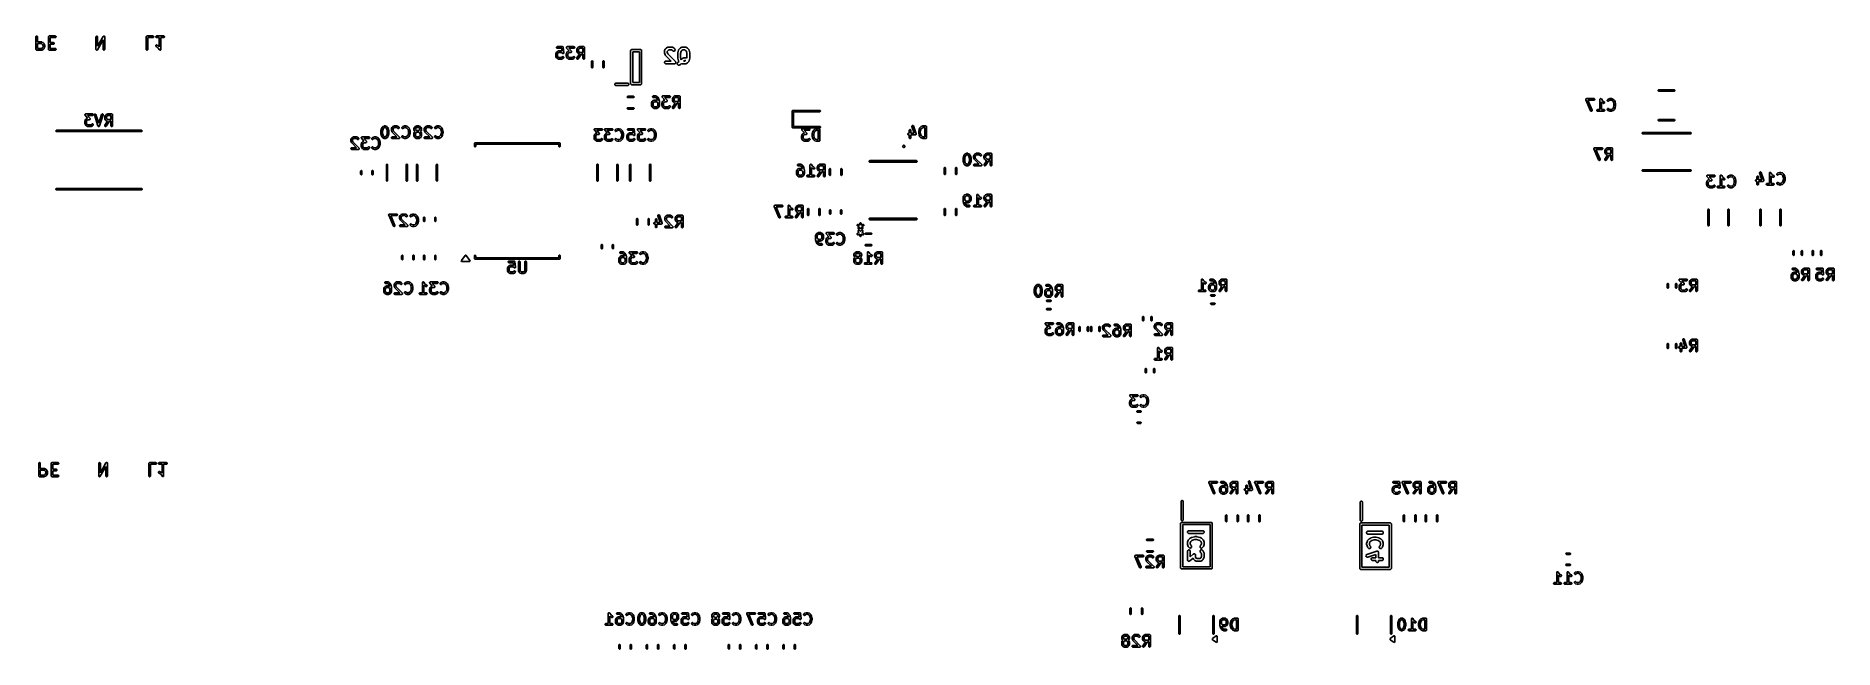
# Model space of a CAD drawing. Extents: x 1.23 to 7.71, y -3.08 to -0.87.
import ezdxf

# ---------------------------------------------------------------- set-up
doc = ezdxf.new("R2010")
doc.units = 0
doc.header["$MEASUREMENT"] = 0
doc.layers.add('BLACK', color=7, linetype='CONTINUOUS')

msp = doc.modelspace()

# ---------------------------------------------------------------- linework, layer by layer
at = {"layer": 'BLACK', "linetype": 'CONTINUOUS'}
for p, q in [((1.2346, -0.8746), (1.2351, -0.8735)), ((1.2346, -0.8752), (1.2346, -0.8746)), ((1.2346, -0.9202), (1.2346, -0.8752)), ((1.2351, -0.8735), (1.2359, -0.8727)), ((1.2359, -0.8727), (1.237, -0.8723)), ((1.237, -0.8723), (1.2381, -0.8723)), ((1.2381, -0.8723), (1.2392, -0.8727)), ((1.2392, -0.8727), (1.24, -0.8735)), ((1.24, -0.8735), (1.2404, -0.8746)), ((1.2404, -0.8746), (1.2405, -0.8752)), ((1.2405, -0.8752), (1.2405, -0.8936)), ((1.2405, -0.8936), (1.2547, -0.8936)), ((1.254, -0.8995), (1.2405, -0.8995)), ((1.2405, -0.8995), (1.2405, -0.9172)), ((1.2572, -0.9012), (1.254, -0.8995)), ((1.2547, -0.8936), (1.2553, -0.8937)), ((1.2553, -0.8937), (1.2554, -0.8937)), ((1.2554, -0.8937), (1.2555, -0.8937)), ((1.2555, -0.8937), (1.256, -0.8939)), ((1.256, -0.8939), (1.2603, -0.8961)), ((1.2587, -0.9026), (1.2572, -0.9012)), ((1.2603, -0.9059), (1.2587, -0.9026)), ((1.2603, -0.8961), (1.2605, -0.8962)), ((1.2603, -0.9109), (1.2603, -0.9059)), ((1.2605, -0.8962), (1.2606, -0.8963)), ((1.2606, -0.8963), (1.2607, -0.8963)), ((1.2607, -0.8963), (1.2608, -0.8964)), ((1.2608, -0.8964), (1.2608, -0.8965)), ((1.2608, -0.8965), (1.2611, -0.8966)), ((1.2611, -0.8966), (1.2632, -0.8988)), ((1.2632, -0.8988), (1.2634, -0.899)), ((1.2634, -0.899), (1.2634, -0.8991)), ((1.2634, -0.8991), (1.2635, -0.8992)), ((1.2635, -0.8992), (1.2636, -0.8992)), ((1.2636, -0.8992), (1.2636, -0.8993)), ((1.2636, -0.8993), (1.2638, -0.8996)), ((1.2638, -0.8996), (1.2659, -0.9038)), ((1.2659, -0.9038), (1.2661, -0.9044)), ((1.2661, -0.9044), (1.2661, -0.9045)), ((1.2661, -0.9045), (1.2662, -0.9046)), ((1.2662, -0.9046), (1.2662, -0.9052)), ((1.2662, -0.9052), (1.2662, -0.9116)), ((1.2796, -0.8746), (1.2801, -0.8735)), ((1.2796, -0.8752), (1.2796, -0.8746)), ((1.2796, -0.9202), (1.2796, -0.8752)), ((1.2801, -0.8735), (1.2809, -0.8727)), ((1.2809, -0.8727), (1.282, -0.8723)), ((1.282, -0.8723), (1.2825, -0.8722)), ((1.2825, -0.8722), (1.304, -0.8722)), ((1.304, -0.8781), (1.2855, -0.8781)), ((1.2855, -0.8781), (1.2855, -0.8958)), ((1.2855, -0.8958), (1.2975, -0.8958)), ((1.2975, -0.9017), (1.2855, -0.9017)), ((1.2855, -0.9017), (1.2855, -0.9172)), ((1.2975, -0.8958), (1.2981, -0.8958)), ((1.2981, -0.9016), (1.2975, -0.9017)), ((1.2981, -0.8958), (1.2992, -0.8963)), ((1.2992, -0.9012), (1.2981, -0.9016)), ((1.2992, -0.8963), (1.3, -0.8971)), ((1.3, -0.9004), (1.2992, -0.9012)), ((1.3, -0.8971), (1.3004, -0.8982)), ((1.3004, -0.8993), (1.3, -0.9004)), ((1.3004, -0.8982), (1.3004, -0.8993)), ((1.304, -0.8722), (1.3045, -0.8723)), ((1.3045, -0.8781), (1.304, -0.8781)), ((1.3045, -0.8723), (1.3056, -0.8727)), ((1.3056, -0.8776), (1.3045, -0.8781)), ((1.3056, -0.8727), (1.3064, -0.8735)), ((1.3064, -0.8768), (1.3056, -0.8776)), ((1.3064, -0.8735), (1.3069, -0.8746)), ((1.3069, -0.8757), (1.3064, -0.8768)), ((1.3069, -0.8746), (1.3069, -0.8757)), ((1.4507, -0.8752), (1.4508, -0.8746)), ((1.4507, -0.9202), (1.4507, -0.8752)), ((1.4508, -0.8746), (1.4512, -0.8735)), ((1.4512, -0.8735), (1.452, -0.8727)), ((1.452, -0.8727), (1.4531, -0.8723)), ((1.4531, -0.8723), (1.4543, -0.8723)), ((1.4543, -0.8723), (1.4553, -0.8727)), ((1.4553, -0.8727), (1.4561, -0.8735)), ((1.4561, -0.8735), (1.4566, -0.8746)), ((1.4764, -0.8863), (1.4562, -0.9216)), ((1.4566, -0.909), (1.4768, -0.8737)), ((1.4566, -0.8746), (1.4566, -0.8752)), ((1.4566, -0.8752), (1.4566, -0.909)), ((1.4764, -0.9202), (1.4764, -0.8863)), ((1.4768, -0.8737), (1.4769, -0.8736)), ((1.4769, -0.8736), (1.4769, -0.8735)), ((1.4769, -0.8735), (1.477, -0.8735)), ((1.477, -0.8735), (1.4772, -0.8732)), ((1.4772, -0.8732), (1.4775, -0.873)), ((1.4775, -0.873), (1.4778, -0.8727)), ((1.4778, -0.8727), (1.4779, -0.8726)), ((1.4779, -0.8726), (1.4781, -0.8725)), ((1.4781, -0.8725), (1.4785, -0.8724)), ((1.4785, -0.8724), (1.4788, -0.8723)), ((1.4788, -0.8723), (1.479, -0.8723)), ((1.479, -0.8723), (1.4792, -0.8722)), ((1.4792, -0.8722), (1.4796, -0.8723)), ((1.4796, -0.8723), (1.48, -0.8723)), ((1.48, -0.8723), (1.4801, -0.8723)), ((1.4801, -0.8723), (1.4803, -0.8724)), ((1.4803, -0.8724), (1.4807, -0.8726)), ((1.4807, -0.8726), (1.481, -0.8727)), ((1.481, -0.8727), (1.4812, -0.8728)), ((1.4812, -0.8728), (1.4813, -0.8729)), ((1.4813, -0.8729), (1.4816, -0.8732)), ((1.4816, -0.8732), (1.4818, -0.8735)), ((1.4818, -0.8735), (1.4819, -0.8737)), ((1.4819, -0.8737), (1.482, -0.8738)), ((1.482, -0.8738), (1.4821, -0.8742)), ((1.4821, -0.8742), (1.4823, -0.8746)), ((1.4823, -0.8746), (1.4823, -0.8749)), ((1.4823, -0.8749), (1.4823, -0.875)), ((1.4823, -0.875), (1.4823, -0.875)), ((1.4823, -0.875), (1.4823, -0.8752)), ((1.4823, -0.8752), (1.4823, -0.9202)), ((1.6315, -0.8752), (1.6316, -0.8746)), ((1.6315, -0.9202), (1.6315, -0.8752)), ((1.6316, -0.8746), (1.632, -0.8735)), ((1.632, -0.8735), (1.6328, -0.8727)), ((1.6328, -0.8727), (1.6339, -0.8723)), ((1.6339, -0.8723), (1.6345, -0.8722)), ((1.6345, -0.8722), (1.6559, -0.8722)), ((1.6559, -0.8781), (1.6374, -0.8781)), ((1.6374, -0.8781), (1.6374, -0.9202)), ((1.6559, -0.8722), (1.6565, -0.8723)), ((1.6565, -0.8781), (1.6559, -0.8781)), ((1.6565, -0.8723), (1.6575, -0.8727)), ((1.6575, -0.8776), (1.6565, -0.8781)), ((1.6575, -0.8727), (1.6583, -0.8735)), ((1.6583, -0.8768), (1.6575, -0.8776)), ((1.6583, -0.8735), (1.6588, -0.8746)), ((1.6588, -0.8757), (1.6583, -0.8768)), ((1.6588, -0.8746), (1.6588, -0.8757)), ((1.6658, -0.8746), (1.6663, -0.8735)), ((1.6658, -0.8757), (1.6658, -0.8746)), ((1.6663, -0.8768), (1.6658, -0.8757)), ((1.6659, -0.9065), (1.6664, -0.9055)), ((1.6663, -0.8735), (1.6671, -0.8727)), ((1.6671, -0.8776), (1.6663, -0.8768)), ((1.6664, -0.9055), (1.6673, -0.9047)), ((1.6671, -0.8727), (1.6682, -0.8723)), ((1.6682, -0.8781), (1.6671, -0.8776)), ((1.6673, -0.9047), (1.6684, -0.9044)), ((1.6682, -0.8723), (1.6687, -0.8722)), ((1.6687, -0.8781), (1.6682, -0.8781)), ((1.6684, -0.9044), (1.6695, -0.9045)), ((1.6687, -0.8722), (1.6945, -0.8722)), ((1.6786, -0.8781), (1.6687, -0.8781)), ((1.6695, -0.9045), (1.6701, -0.9047)), ((1.6701, -0.9047), (1.6743, -0.9068)), ((1.6786, -0.9109), (1.6786, -0.8781)), ((1.6945, -0.8781), (1.6846, -0.8781)), ((1.6846, -0.8781), (1.6846, -0.9202)), ((1.6945, -0.8722), (1.695, -0.8723)), ((1.695, -0.8781), (1.6945, -0.8781)), ((1.695, -0.8723), (1.6961, -0.8727)), ((1.6961, -0.8776), (1.695, -0.8781)), ((1.6961, -0.8727), (1.6969, -0.8735)), ((1.6969, -0.8768), (1.6961, -0.8776)), ((1.6969, -0.8735), (1.6974, -0.8746)), ((1.6974, -0.8757), (1.6969, -0.8768)), ((1.6974, -0.8746), (1.6974, -0.8757)), ((1.2346, -0.9207), (1.2346, -0.9202)), ((1.2351, -0.9218), (1.2346, -0.9207)), ((1.2359, -0.9226), (1.2351, -0.9218)), ((1.237, -0.9231), (1.2359, -0.9226)), ((1.2375, -0.9231), (1.237, -0.9231)), ((1.2547, -0.9231), (1.2375, -0.9231)), ((1.2405, -0.9172), (1.254, -0.9172)), ((1.254, -0.9172), (1.2572, -0.9156)), ((1.2553, -0.9231), (1.2547, -0.9231)), ((1.2554, -0.923), (1.2553, -0.9231)), ((1.2555, -0.923), (1.2554, -0.923)), ((1.256, -0.9228), (1.2555, -0.923)), ((1.2603, -0.9207), (1.256, -0.9228)), ((1.2572, -0.9156), (1.2587, -0.9141)), ((1.2587, -0.9141), (1.2603, -0.9109)), ((1.2605, -0.9205), (1.2603, -0.9207)), ((1.2606, -0.9205), (1.2605, -0.9205)), ((1.2607, -0.9204), (1.2606, -0.9205)), ((1.2608, -0.9203), (1.2607, -0.9204)), ((1.2611, -0.9201), (1.2608, -0.9203)), ((1.2608, -0.9203), (1.2608, -0.9203)), ((1.2632, -0.918), (1.2611, -0.9201)), ((1.2634, -0.9177), (1.2632, -0.918)), ((1.2635, -0.9176), (1.2634, -0.9177)), ((1.2634, -0.9177), (1.2634, -0.9177)), ((1.2636, -0.9175), (1.2635, -0.9176)), ((1.2638, -0.9172), (1.2636, -0.9174)), ((1.2636, -0.9174), (1.2636, -0.9175)), ((1.2659, -0.9129), (1.2638, -0.9172)), ((1.2661, -0.9124), (1.2659, -0.9129)), ((1.2662, -0.9122), (1.2661, -0.9123)), ((1.2661, -0.9123), (1.2661, -0.9124)), ((1.2662, -0.9116), (1.2662, -0.9122)), ((1.2796, -0.9207), (1.2796, -0.9202)), ((1.2801, -0.9218), (1.2796, -0.9207)), ((1.2809, -0.9226), (1.2801, -0.9218)), ((1.282, -0.9231), (1.2809, -0.9226)), ((1.2825, -0.9231), (1.282, -0.9231)), ((1.304, -0.9231), (1.2825, -0.9231)), ((1.2855, -0.9172), (1.304, -0.9172)), ((1.304, -0.9172), (1.3045, -0.9173)), ((1.3045, -0.9231), (1.304, -0.9231)), ((1.3045, -0.9173), (1.3056, -0.9177)), ((1.3056, -0.9226), (1.3045, -0.9231)), ((1.3056, -0.9177), (1.3064, -0.9185)), ((1.3064, -0.9218), (1.3056, -0.9226)), ((1.3064, -0.9185), (1.3069, -0.9196)), ((1.3069, -0.9207), (1.3064, -0.9218)), ((1.3069, -0.9196), (1.3069, -0.9207)), ((1.4507, -0.9203), (1.4507, -0.9202)), ((1.4507, -0.9204), (1.4507, -0.9203)), ((1.4508, -0.9204), (1.4507, -0.9204)), ((1.4508, -0.9207), (1.4508, -0.9204)), ((1.4509, -0.9211), (1.4508, -0.9207)), ((1.451, -0.9215), (1.4509, -0.9211)), ((1.4512, -0.9216), (1.451, -0.9215)), ((1.4512, -0.9218), (1.4512, -0.9216)), ((1.4515, -0.9221), (1.4512, -0.9218)), ((1.4517, -0.9224), (1.4515, -0.9221)), ((1.4519, -0.9225), (1.4517, -0.9224)), ((1.452, -0.9226), (1.4519, -0.9225)), ((1.4524, -0.9228), (1.452, -0.9226)), ((1.4527, -0.923), (1.4524, -0.9228)), ((1.4529, -0.923), (1.4527, -0.923)), ((1.4531, -0.9231), (1.4529, -0.923)), ((1.4535, -0.9231), (1.4531, -0.9231)), ((1.4539, -0.9231), (1.4535, -0.9231)), ((1.4541, -0.9231), (1.4539, -0.9231)), ((1.4543, -0.9231), (1.4541, -0.9231)), ((1.4546, -0.9229), (1.4543, -0.9231)), ((1.455, -0.9228), (1.4546, -0.9229)), ((1.4551, -0.9227), (1.455, -0.9228)), ((1.4553, -0.9226), (1.4551, -0.9227)), ((1.4556, -0.9223), (1.4553, -0.9226)), ((1.4559, -0.9221), (1.4556, -0.9223)), ((1.4561, -0.9219), (1.4559, -0.9221)), ((1.4562, -0.9217), (1.4561, -0.9218)), ((1.4561, -0.9218), (1.4561, -0.9219)), ((1.4562, -0.9216), (1.4562, -0.9217)), ((1.4765, -0.9207), (1.4764, -0.9202)), ((1.4769, -0.9218), (1.4765, -0.9207)), ((1.4778, -0.9226), (1.4769, -0.9218)), ((1.4788, -0.9231), (1.4778, -0.9226)), ((1.48, -0.9231), (1.4788, -0.9231)), ((1.481, -0.9226), (1.48, -0.9231)), ((1.4818, -0.9218), (1.481, -0.9226)), ((1.4823, -0.9207), (1.4818, -0.9218)), ((1.4823, -0.9202), (1.4823, -0.9207)), ((1.6316, -0.9207), (1.6315, -0.9202)), ((1.632, -0.9218), (1.6316, -0.9207)), ((1.6328, -0.9226), (1.632, -0.9218)), ((1.6339, -0.9231), (1.6328, -0.9226)), ((1.635, -0.9231), (1.6339, -0.9231)), ((1.6361, -0.9226), (1.635, -0.9231)), ((1.6369, -0.9218), (1.6361, -0.9226)), ((1.6374, -0.9207), (1.6369, -0.9218)), ((1.6374, -0.9202), (1.6374, -0.9207)), ((1.6658, -0.9077), (1.6659, -0.9065)), ((1.6662, -0.9088), (1.6658, -0.9077)), ((1.6669, -0.9096), (1.6662, -0.9088)), ((1.6674, -0.9099), (1.6669, -0.9096)), ((1.6713, -0.9119), (1.6674, -0.9099)), ((1.675, -0.9156), (1.6713, -0.9119)), ((1.6743, -0.9068), (1.6746, -0.907)), ((1.6746, -0.907), (1.6747, -0.907)), ((1.6747, -0.907), (1.6748, -0.9071)), ((1.6748, -0.9071), (1.6748, -0.9071)), ((1.6748, -0.9071), (1.6749, -0.9072)), ((1.6749, -0.9072), (1.6751, -0.9074)), ((1.6791, -0.9218), (1.675, -0.9156)), ((1.6751, -0.9074), (1.6786, -0.9109)), ((1.6795, -0.9222), (1.6791, -0.9218)), ((1.6791, -0.9218), (1.6791, -0.9218)), ((1.6791, -0.9218), (1.6791, -0.9218)), ((1.6791, -0.9218), (1.6791, -0.9218)), ((1.6798, -0.9224), (1.6795, -0.9222)), ((1.68, -0.9226), (1.6798, -0.9224)), ((1.6802, -0.9227), (1.68, -0.9226)), ((1.6805, -0.9229), (1.6802, -0.9227)), ((1.6808, -0.9229), (1.6805, -0.9229)), ((1.681, -0.9231), (1.6808, -0.9229)), ((1.6813, -0.9231), (1.681, -0.9231)), ((1.6816, -0.9231), (1.6813, -0.9231)), ((1.6819, -0.9231), (1.6816, -0.9231)), ((1.6822, -0.9231), (1.6819, -0.9231)), ((1.6824, -0.9229), (1.6822, -0.9231)), ((1.6827, -0.9229), (1.6824, -0.9229)), ((1.683, -0.9227), (1.6827, -0.9229)), ((1.6832, -0.9226), (1.683, -0.9227)), ((1.6834, -0.9224), (1.6832, -0.9226)), ((1.6837, -0.9222), (1.6834, -0.9224)), ((1.6838, -0.922), (1.6837, -0.9222)), ((1.6841, -0.9218), (1.6838, -0.922)), ((1.6842, -0.9215), (1.6841, -0.9218)), ((1.6843, -0.9213), (1.6842, -0.9215)), ((1.6844, -0.921), (1.6843, -0.9213)), ((1.6845, -0.9207), (1.6844, -0.921)), ((1.6846, -0.9202), (1.6845, -0.9207)), ((1.6846, -0.9202), (1.6846, -0.9202)), ((1.6846, -0.9202), (1.6846, -0.9202)), ((1.6846, -0.9202), (1.6846, -0.9202)), ((3.1068, -0.9361), (3.1069, -0.9355)), ((3.1068, -0.9454), (3.1068, -0.9361)), ((3.1069, -0.946), (3.1068, -0.9454)), ((3.1069, -0.9353), (3.1071, -0.9348)), ((3.1069, -0.9354), (3.1069, -0.9353)), ((3.1069, -0.9355), (3.1069, -0.9354)), ((3.1069, -0.9461), (3.1069, -0.946)), ((3.1069, -0.9462), (3.1069, -0.9461)), ((3.1071, -0.9468), (3.1069, -0.9462)), ((3.1071, -0.9348), (3.109, -0.931)), ((3.109, -0.9505), (3.1071, -0.9468)), ((3.1087, -0.913), (3.1092, -0.9119)), ((3.1087, -0.9142), (3.1087, -0.913)), ((3.1092, -0.9152), (3.1087, -0.9142)), ((3.109, -0.931), (3.1092, -0.9308)), ((3.1092, -0.9508), (3.109, -0.9505)), ((3.1092, -0.9119), (3.11, -0.9111)), ((3.11, -0.916), (3.1092, -0.9152)), ((3.1092, -0.9307), (3.1093, -0.9306)), ((3.1092, -0.9308), (3.1092, -0.9307)), ((3.1093, -0.9509), (3.1092, -0.9508)), ((3.1092, -0.9508), (3.1092, -0.9508)), ((3.1093, -0.9306), (3.1093, -0.9305)), ((3.1093, -0.9305), (3.1094, -0.9305)), ((3.1093, -0.951), (3.1093, -0.9509)), ((3.1094, -0.9511), (3.1093, -0.951)), ((3.1094, -0.9305), (3.1096, -0.9302)), ((3.1096, -0.9513), (3.1094, -0.9511)), ((3.1096, -0.9302), (3.1114, -0.9284)), ((3.1114, -0.9532), (3.1096, -0.9513)), ((3.11, -0.9111), (3.1111, -0.9107)), ((3.1111, -0.9165), (3.11, -0.916)), ((3.1111, -0.9107), (3.1116, -0.9106)), ((3.1116, -0.9165), (3.1111, -0.9165)), ((3.1114, -0.9284), (3.1117, -0.9282)), ((3.1117, -0.9533), (3.1114, -0.9532)), ((3.1116, -0.9106), (3.1304, -0.9106)), ((3.1277, -0.9165), (3.1116, -0.9165)), ((3.1117, -0.9282), (3.1117, -0.9281)), ((3.1117, -0.9281), (3.1118, -0.9281)), ((3.1117, -0.9534), (3.1117, -0.9533)), ((3.1118, -0.9535), (3.1117, -0.9534)), ((3.1118, -0.9281), (3.1119, -0.928)), ((3.1119, -0.9535), (3.1118, -0.9535)), ((3.1119, -0.928), (3.1122, -0.9278)), ((3.1119, -0.928), (3.1119, -0.928)), ((3.1119, -0.9536), (3.1119, -0.9535)), ((3.1122, -0.9537), (3.1119, -0.9536)), ((3.1122, -0.9278), (3.1159, -0.9259)), ((3.1159, -0.9556), (3.1122, -0.9537)), ((3.1141, -0.9341), (3.1127, -0.9368)), ((3.1127, -0.9368), (3.1127, -0.9447)), ((3.1127, -0.9447), (3.1141, -0.9474)), ((3.1153, -0.9329), (3.1141, -0.9341)), ((3.1141, -0.9474), (3.1153, -0.9486)), ((3.118, -0.9315), (3.1153, -0.9329)), ((3.1153, -0.9486), (3.118, -0.95)), ((3.1159, -0.9259), (3.1165, -0.9257)), ((3.1165, -0.9558), (3.1159, -0.9556)), ((3.1165, -0.9257), (3.1166, -0.9257)), ((3.1166, -0.9558), (3.1165, -0.9558)), ((3.1166, -0.9257), (3.1167, -0.9257)), ((3.1167, -0.9558), (3.1166, -0.9558)), ((3.1167, -0.9257), (3.1173, -0.9256)), ((3.1173, -0.9559), (3.1167, -0.9558)), ((3.1173, -0.9256), (3.1266, -0.9256)), ((3.1266, -0.9559), (3.1173, -0.9559)), ((3.1259, -0.9315), (3.118, -0.9315)), ((3.118, -0.95), (3.1259, -0.95)), ((3.1286, -0.9329), (3.1259, -0.9315)), ((3.1259, -0.95), (3.1286, -0.9486)), ((3.1266, -0.9256), (3.1272, -0.9257)), ((3.1272, -0.9558), (3.1266, -0.9559)), ((3.1272, -0.9257), (3.1273, -0.9257)), ((3.1273, -0.9558), (3.1272, -0.9558)), ((3.1273, -0.9257), (3.1274, -0.9257)), ((3.1274, -0.9558), (3.1273, -0.9558)), ((3.1274, -0.9257), (3.128, -0.9259)), ((3.128, -0.9556), (3.1274, -0.9558)), ((3.1287, -0.9263), (3.1277, -0.9165)), ((3.128, -0.9259), (3.1287, -0.9263)), ((3.1317, -0.9537), (3.128, -0.9556)), ((3.1302, -0.9344), (3.1286, -0.9329)), ((3.1286, -0.9486), (3.1302, -0.9471)), ((3.1306, -0.9348), (3.1302, -0.9344)), ((3.1302, -0.9471), (3.1306, -0.9467)), ((3.1304, -0.9106), (3.1306, -0.9106)), ((3.1306, -0.9106), (3.1307, -0.9106)), ((3.1308, -0.9348), (3.1306, -0.9348)), ((3.1306, -0.9467), (3.1317, -0.9463)), ((3.1307, -0.9106), (3.1307, -0.9107)), ((3.1307, -0.9107), (3.131, -0.9107)), ((3.1309, -0.9349), (3.1308, -0.9348)), ((3.1313, -0.9351), (3.1309, -0.9349)), ((3.131, -0.9107), (3.1314, -0.9108)), ((3.1317, -0.9352), (3.1313, -0.9351)), ((3.1314, -0.9108), (3.1318, -0.911)), ((3.1318, -0.9352), (3.1317, -0.9352)), ((3.1317, -0.9463), (3.1328, -0.9463)), ((3.132, -0.9536), (3.1317, -0.9537)), ((3.1318, -0.911), (3.1319, -0.9111)), ((3.132, -0.9353), (3.1318, -0.9352)), ((3.1319, -0.9111), (3.132, -0.9111)), ((3.132, -0.9111), (3.1323, -0.9114)), ((3.1324, -0.9352), (3.132, -0.9353)), ((3.1321, -0.9535), (3.132, -0.9535)), ((3.132, -0.9535), (3.132, -0.9536)), ((3.1322, -0.9534), (3.1321, -0.9535)), ((3.1323, -0.9533), (3.1322, -0.9534)), ((3.1323, -0.9114), (3.1327, -0.9117)), ((3.1325, -0.9532), (3.1323, -0.9533)), ((3.1328, -0.9352), (3.1324, -0.9352)), ((3.1344, -0.9513), (3.1325, -0.9532)), ((3.1327, -0.9117), (3.1327, -0.9118)), ((3.1327, -0.9118), (3.1328, -0.9119)), ((3.1328, -0.9119), (3.133, -0.9123)), ((3.133, -0.9352), (3.1328, -0.9352)), ((3.1328, -0.9463), (3.1339, -0.9467)), ((3.133, -0.9123), (3.1332, -0.9127)), ((3.1331, -0.9351), (3.133, -0.9352)), ((3.1335, -0.9349), (3.1331, -0.9351)), ((3.1332, -0.9127), (3.1333, -0.9129)), ((3.1333, -0.9129), (3.1333, -0.913)), ((3.1333, -0.913), (3.1333, -0.9131)), ((3.1333, -0.9131), (3.1333, -0.9133)), ((3.1333, -0.9133), (3.1352, -0.932)), ((3.1339, -0.9348), (3.1335, -0.9349)), ((3.134, -0.9347), (3.1339, -0.9348)), ((3.1339, -0.9467), (3.1347, -0.9476)), ((3.1341, -0.9346), (3.134, -0.9347)), ((3.1344, -0.9343), (3.1341, -0.9346)), ((3.1347, -0.934), (3.1344, -0.9343)), ((3.1347, -0.9508), (3.1344, -0.9513)), ((3.1348, -0.9338), (3.1347, -0.934)), ((3.1347, -0.9476), (3.1352, -0.9486)), ((3.1352, -0.9498), (3.1347, -0.9508)), ((3.1349, -0.9337), (3.1348, -0.9338)), ((3.135, -0.9333), (3.1349, -0.9337)), ((3.1352, -0.9329), (3.135, -0.9333)), ((3.1352, -0.932), (3.1352, -0.9326)), ((3.1352, -0.9326), (3.1352, -0.9328)), ((3.1352, -0.9328), (3.1352, -0.9329)), ((3.1352, -0.9486), (3.1352, -0.9498)), ((3.1443, -0.914), (3.1444, -0.9135)), ((3.1444, -0.9141), (3.1443, -0.914)), ((3.1443, -0.9361), (3.1444, -0.9355)), ((3.1443, -0.9454), (3.1443, -0.9361)), ((3.1444, -0.946), (3.1443, -0.9454)), ((3.1444, -0.9128), (3.1446, -0.9124)), ((3.1444, -0.9129), (3.1444, -0.9128)), ((3.1444, -0.913), (3.1444, -0.9129)), ((3.1444, -0.9135), (3.1444, -0.913)), ((3.1444, -0.9142), (3.1444, -0.9141)), ((3.1446, -0.9146), (3.1444, -0.9142)), ((3.1444, -0.9353), (3.1446, -0.9348)), ((3.1444, -0.9354), (3.1444, -0.9353)), ((3.1444, -0.9355), (3.1444, -0.9354)), ((3.1444, -0.9461), (3.1444, -0.946)), ((3.1444, -0.9462), (3.1444, -0.9461)), ((3.1446, -0.9468), (3.1444, -0.9462)), ((3.1446, -0.9124), (3.1448, -0.9119)), ((3.1447, -0.915), (3.1446, -0.9146)), ((3.1446, -0.9348), (3.1465, -0.931)), ((3.1465, -0.9505), (3.1446, -0.9468)), ((3.1448, -0.9152), (3.1447, -0.915)), ((3.1448, -0.9119), (3.1449, -0.9119)), ((3.1449, -0.9153), (3.1448, -0.9152)), ((3.1448, -0.9152), (3.1448, -0.9152)), ((3.1449, -0.9118), (3.1453, -0.9115)), ((3.1449, -0.9119), (3.1449, -0.9118)), ((3.145, -0.9155), (3.1449, -0.9153)), ((3.154, -0.9257), (3.145, -0.9155)), ((3.1453, -0.9115), (3.1456, -0.9111)), ((3.1456, -0.9111), (3.1457, -0.9111)), ((3.1457, -0.9111), (3.1458, -0.911)), ((3.1458, -0.911), (3.1462, -0.9109)), ((3.1462, -0.9109), (3.1467, -0.9107)), ((3.1465, -0.931), (3.1467, -0.9308)), ((3.1467, -0.9508), (3.1465, -0.9505)), ((3.1467, -0.9107), (3.1468, -0.9107)), ((3.1467, -0.9306), (3.1468, -0.9305)), ((3.1467, -0.9307), (3.1467, -0.9306)), ((3.1467, -0.9308), (3.1467, -0.9307)), ((3.1467, -0.9509), (3.1467, -0.9508)), ((3.1467, -0.9508), (3.1467, -0.9508)), ((3.1468, -0.951), (3.1467, -0.9509)), ((3.1468, -0.9107), (3.1469, -0.9106)), ((3.1468, -0.9305), (3.1469, -0.9305)), ((3.1469, -0.9511), (3.1468, -0.951)), ((3.1469, -0.9106), (3.147, -0.9107)), ((3.1469, -0.9305), (3.147, -0.9302)), ((3.147, -0.9513), (3.1469, -0.9511)), ((3.147, -0.9107), (3.1473, -0.9106)), ((3.147, -0.9302), (3.1489, -0.9284)), ((3.1489, -0.9532), (3.147, -0.9513)), ((3.1473, -0.9106), (3.1716, -0.9106)), ((3.1489, -0.9284), (3.1492, -0.9282)), ((3.1492, -0.9533), (3.1489, -0.9532)), ((3.1492, -0.9282), (3.1492, -0.9281)), ((3.1492, -0.9281), (3.1493, -0.9281)), ((3.1492, -0.9534), (3.1492, -0.9533)), ((3.1493, -0.9535), (3.1492, -0.9534)), ((3.1493, -0.9281), (3.1494, -0.928)), ((3.1494, -0.9535), (3.1493, -0.9535)), ((3.1494, -0.928), (3.1497, -0.9278)), ((3.1494, -0.928), (3.1494, -0.928)), ((3.1494, -0.9536), (3.1494, -0.9535)), ((3.1497, -0.9537), (3.1494, -0.9536)), ((3.1497, -0.9278), (3.1534, -0.9259)), ((3.1534, -0.9556), (3.1497, -0.9537)), ((3.1516, -0.9341), (3.1502, -0.9368)), ((3.1502, -0.9368), (3.1502, -0.9447)), ((3.1502, -0.9447), (3.1516, -0.9474)), ((3.1528, -0.9329), (3.1516, -0.9341)), ((3.1516, -0.9474), (3.1528, -0.9486)), ((3.1555, -0.9315), (3.1528, -0.9329)), ((3.1528, -0.9486), (3.1555, -0.95)), ((3.1534, -0.9259), (3.154, -0.9257)), ((3.154, -0.9558), (3.1534, -0.9556)), ((3.1716, -0.9165), (3.1538, -0.9165)), ((3.1538, -0.9165), (3.1626, -0.9266)), ((3.1541, -0.9558), (3.154, -0.9558)), ((3.1542, -0.9558), (3.1541, -0.9558)), ((3.1548, -0.9559), (3.1542, -0.9558)), ((3.166, -0.9559), (3.1548, -0.9559)), ((3.1604, -0.9315), (3.1555, -0.9315)), ((3.1555, -0.95), (3.1653, -0.95)), ((3.1607, -0.9315), (3.1604, -0.9315)), ((3.1608, -0.9315), (3.1607, -0.9315)), ((3.161, -0.9315), (3.1608, -0.9315)), ((3.1608, -0.9315), (3.1608, -0.9315)), ((3.1614, -0.9313), (3.161, -0.9315)), ((3.1619, -0.9311), (3.1614, -0.9313)), ((3.162, -0.931), (3.1619, -0.9311)), ((3.1619, -0.9311), (3.1619, -0.9311)), ((3.1624, -0.9307), (3.162, -0.931)), ((3.1627, -0.9304), (3.1624, -0.9307)), ((3.1626, -0.9266), (3.1628, -0.9269)), ((3.1628, -0.9303), (3.1627, -0.9304)), ((3.1628, -0.9269), (3.1628, -0.9269)), ((3.1628, -0.9269), (3.1629, -0.927)), ((3.163, -0.9298), (3.1628, -0.9302)), ((3.1628, -0.9302), (3.1628, -0.9303)), ((3.1629, -0.927), (3.1629, -0.9271)), ((3.1629, -0.9271), (3.1631, -0.9276)), ((3.1632, -0.9293), (3.163, -0.9298)), ((3.1631, -0.9276), (3.1633, -0.928)), ((3.1633, -0.9291), (3.1632, -0.9292)), ((3.1632, -0.9292), (3.1632, -0.9293)), ((3.1633, -0.928), (3.1633, -0.9281)), ((3.1633, -0.9281), (3.1633, -0.9282)), ((3.1633, -0.9282), (3.1633, -0.9287)), ((3.1633, -0.9287), (3.1633, -0.9291)), ((3.1653, -0.95), (3.168, -0.9486)), ((3.1666, -0.9558), (3.166, -0.9559)), ((3.1667, -0.9558), (3.1666, -0.9558)), ((3.1668, -0.9558), (3.1667, -0.9558)), ((3.1673, -0.9556), (3.1668, -0.9558)), ((3.1711, -0.9537), (3.1673, -0.9556)), ((3.168, -0.9486), (3.1695, -0.9471)), ((3.1695, -0.9471), (3.17, -0.9467)), ((3.17, -0.9467), (3.1711, -0.9463)), ((3.1711, -0.9463), (3.1722, -0.9463)), ((3.1713, -0.9536), (3.1711, -0.9537)), ((3.1714, -0.9535), (3.1713, -0.9536)), ((3.1715, -0.9535), (3.1714, -0.9535)), ((3.1716, -0.9534), (3.1715, -0.9535)), ((3.1716, -0.9106), (3.1722, -0.9107)), ((3.1722, -0.9165), (3.1716, -0.9165)), ((3.1718, -0.9532), (3.1716, -0.9533)), ((3.1716, -0.9533), (3.1716, -0.9534)), ((3.1737, -0.9513), (3.1718, -0.9532)), ((3.1722, -0.9107), (3.1733, -0.9111)), ((3.1733, -0.916), (3.1722, -0.9165)), ((3.1722, -0.9463), (3.1733, -0.9467)), ((3.1733, -0.9111), (3.1741, -0.9119)), ((3.1741, -0.9152), (3.1733, -0.916)), ((3.1733, -0.9467), (3.1741, -0.9476)), ((3.1741, -0.9508), (3.1737, -0.9513)), ((3.1741, -0.9119), (3.1745, -0.913)), ((3.1745, -0.9142), (3.1741, -0.9152)), ((3.1741, -0.9476), (3.1745, -0.9486)), ((3.1745, -0.9498), (3.1741, -0.9508)), ((3.1745, -0.913), (3.1745, -0.9142)), ((3.1745, -0.9486), (3.1745, -0.9498)), ((3.1818, -0.9211), (3.1819, -0.9205)), ((3.1818, -0.9267), (3.1818, -0.9211)), ((3.1819, -0.9273), (3.1818, -0.9267)), ((3.1818, -0.9529), (3.1821, -0.9518)), ((3.182, -0.954), (3.1818, -0.9529)), ((3.1819, -0.9203), (3.1821, -0.9198)), ((3.1819, -0.9204), (3.1819, -0.9203)), ((3.1819, -0.9205), (3.1819, -0.9204)), ((3.1819, -0.9274), (3.1819, -0.9273)), ((3.1819, -0.9275), (3.1819, -0.9274)), ((3.1821, -0.928), (3.1819, -0.9275)), ((3.1826, -0.955), (3.182, -0.954)), ((3.1821, -0.9198), (3.184, -0.916)), ((3.184, -0.9318), (3.1821, -0.928)), ((3.1821, -0.9518), (3.1823, -0.9513)), ((3.1823, -0.9513), (3.1922, -0.9371)), ((3.1836, -0.9556), (3.1826, -0.955)), ((3.1847, -0.9559), (3.1836, -0.9556)), ((3.184, -0.916), (3.1841, -0.9158)), ((3.1841, -0.932), (3.184, -0.9318)), ((3.1841, -0.9158), (3.1842, -0.9157)), ((3.1842, -0.9321), (3.1841, -0.932)), ((3.1842, -0.9156), (3.1843, -0.9155)), ((3.1842, -0.9157), (3.1842, -0.9156)), ((3.1842, -0.9322), (3.1842, -0.9321)), ((3.1843, -0.9323), (3.1842, -0.9322)), ((3.1843, -0.9155), (3.1844, -0.9155)), ((3.1844, -0.9323), (3.1843, -0.9323)), ((3.1844, -0.9155), (3.1845, -0.9152)), ((3.1845, -0.9325), (3.1844, -0.9323)), ((3.1845, -0.9152), (3.1864, -0.9134)), ((3.1864, -0.9344), (3.1845, -0.9325)), ((3.1858, -0.9557), (3.1847, -0.9559)), ((3.1868, -0.9551), (3.1858, -0.9557)), ((3.1864, -0.9134), (3.1866, -0.9132)), ((3.1866, -0.9346), (3.1864, -0.9344)), ((3.1866, -0.9132), (3.1867, -0.9131)), ((3.1867, -0.9347), (3.1866, -0.9346)), ((3.1867, -0.9131), (3.1868, -0.9131)), ((3.1868, -0.9347), (3.1867, -0.9347)), ((3.1868, -0.9131), (3.1869, -0.913)), ((3.1869, -0.9348), (3.1868, -0.9347)), ((3.1872, -0.9546), (3.1868, -0.9551)), ((3.1869, -0.913), (3.1872, -0.9128)), ((3.1869, -0.913), (3.1869, -0.913)), ((3.1872, -0.935), (3.1869, -0.9348)), ((3.1869, -0.9348), (3.1869, -0.9348)), ((3.1872, -0.9128), (3.1909, -0.9109)), ((3.1909, -0.9368), (3.1872, -0.935)), ((3.1994, -0.9372), (3.1872, -0.9546)), ((3.1891, -0.9191), (3.1877, -0.9218)), ((3.1877, -0.9218), (3.1877, -0.926)), ((3.1877, -0.926), (3.1891, -0.9287)), ((3.1903, -0.9179), (3.1891, -0.9191)), ((3.1891, -0.9287), (3.1903, -0.9299)), ((3.193, -0.9165), (3.1903, -0.9179)), ((3.1903, -0.9299), (3.193, -0.9312)), ((3.1909, -0.9109), (3.1915, -0.9107)), ((3.1915, -0.937), (3.1909, -0.9368)), ((3.1915, -0.9107), (3.1916, -0.9107)), ((3.1916, -0.9371), (3.1915, -0.937)), ((3.1916, -0.9107), (3.1917, -0.9107)), ((3.1917, -0.9371), (3.1916, -0.9371)), ((3.1917, -0.9107), (3.1923, -0.9106)), ((3.1922, -0.9371), (3.1917, -0.9371)), ((3.1923, -0.9106), (3.2073, -0.9106)), ((3.2043, -0.9165), (3.193, -0.9165)), ((3.193, -0.9312), (3.2043, -0.9312)), ((3.2043, -0.9372), (3.1994, -0.9372)), ((3.2043, -0.9312), (3.2043, -0.9165)), ((3.2043, -0.9529), (3.2043, -0.9372)), ((3.2044, -0.9535), (3.2043, -0.9529)), ((3.2048, -0.9546), (3.2044, -0.9535)), ((3.2056, -0.9554), (3.2048, -0.9546)), ((3.2067, -0.9558), (3.2056, -0.9554)), ((3.2078, -0.9558), (3.2067, -0.9558)), ((3.2073, -0.9106), (3.2078, -0.9107)), ((3.2078, -0.9107), (3.2089, -0.9111)), ((3.2089, -0.9554), (3.2078, -0.9558)), ((3.2089, -0.9111), (3.2097, -0.9119)), ((3.2097, -0.9546), (3.2089, -0.9554)), ((3.2097, -0.9119), (3.2102, -0.913)), ((3.2102, -0.9535), (3.2097, -0.9546)), ((3.2102, -0.913), (3.2102, -0.9136)), ((3.2102, -0.9136), (3.2102, -0.9529)), ((3.2102, -0.9529), (3.2102, -0.9535)), ((3.2349, -0.9644), (3.2351, -0.9635)), ((3.2349, -0.9844), (3.2349, -0.9644)), ((3.2351, -0.9635), (3.2364, -0.9622)), ((3.2364, -0.9622), (3.2382, -0.9622)), ((3.2382, -0.9622), (3.2395, -0.9635)), ((3.2395, -0.9635), (3.2397, -0.9644)), ((3.2397, -0.9644), (3.2397, -0.9844)), ((3.2761, -0.9644), (3.2763, -0.9635)), ((3.2761, -0.9844), (3.2761, -0.9644)), ((3.2763, -0.9635), (3.2775, -0.9622)), ((3.2775, -0.9622), (3.2793, -0.9622)), ((3.2793, -0.9622), (3.2806, -0.9635)), ((3.2806, -0.9635), (3.2808, -0.9644)), ((3.2808, -0.9644), (3.2808, -0.9844)), ((3.376, -0.9247), (3.3761, -0.924)), ((3.376, -1.0438), (3.376, -0.9247)), ((3.3761, -0.924), (3.3766, -0.9225)), ((3.3766, -0.9225), (3.3777, -0.9215)), ((3.3777, -0.9215), (3.3792, -0.9209)), ((3.3792, -0.9209), (3.3799, -0.9208)), ((3.3799, -0.9208), (3.4114, -0.9208)), ((3.3839, -0.9287), (3.3839, -1.0398)), ((3.4075, -0.9287), (3.3839, -0.9287)), ((3.4075, -1.0398), (3.4075, -0.9287)), ((3.4114, -0.9208), (3.4122, -0.9209)), ((3.4122, -0.9209), (3.4136, -0.9215)), ((3.4136, -0.9215), (3.4147, -0.9225)), ((3.4147, -0.9225), (3.4153, -0.924)), ((3.4153, -0.924), (3.4154, -0.9247)), ((3.4154, -0.9247), (3.4154, -1.0438)), ((3.4978, -0.927), (3.4979, -0.926)), ((3.4978, -0.9318), (3.4978, -0.927)), ((3.4979, -0.9323), (3.4978, -0.9318)), ((3.4979, -0.926), (3.498, -0.9259)), ((3.4979, -0.9324), (3.4979, -0.9323)), ((3.4979, -0.9326), (3.4979, -0.9324)), ((3.4979, -0.9328), (3.4979, -0.9326)), ((3.498, -0.9329), (3.4979, -0.9328)), ((3.4979, -0.9665), (3.4987, -0.9647)), ((3.4979, -0.9685), (3.4979, -0.9665)), ((3.4987, -0.9703), (3.4979, -0.9685)), ((3.498, -0.9257), (3.4984, -0.9248)), ((3.498, -0.9259), (3.498, -0.9257)), ((3.4981, -0.9334), (3.498, -0.9329)), ((3.5005, -0.9405), (3.4981, -0.9334)), ((3.4984, -0.9248), (3.5007, -0.92)), ((3.4987, -0.9647), (3.5001, -0.9633)), ((3.5001, -0.9717), (3.4987, -0.9703)), ((3.5001, -0.9633), (3.5019, -0.9626)), ((3.5009, -0.9414), (3.5005, -0.9405)), ((3.5007, -0.92), (3.501, -0.9196)), ((3.501, -0.9415), (3.5009, -0.9414)), ((3.501, -0.9196), (3.5011, -0.9195)), ((3.5011, -0.9417), (3.501, -0.9415)), ((3.5011, -0.9195), (3.5012, -0.9193)), ((3.5017, -0.9425), (3.5011, -0.9417)), ((3.5012, -0.9193), (3.5013, -0.9192)), ((3.5013, -0.9192), (3.5014, -0.9191)), ((3.5014, -0.9191), (3.5017, -0.9187)), ((3.5017, -0.9187), (3.5041, -0.9163)), ((3.5217, -0.9625), (3.5017, -0.9425)), ((3.5019, -0.9626), (3.5028, -0.9625)), ((3.5028, -0.9625), (3.5217, -0.9625)), ((3.5041, -0.9163), (3.5044, -0.916)), ((3.5044, -0.916), (3.5045, -0.9159)), ((3.5045, -0.9159), (3.5047, -0.9158)), ((3.5047, -0.9158), (3.5048, -0.9157)), ((3.5048, -0.9157), (3.5049, -0.9157)), ((3.5049, -0.9157), (3.5054, -0.9154)), ((3.5054, -0.9154), (3.5101, -0.913)), ((3.5093, -0.9252), (3.5078, -0.9282)), ((3.5078, -0.9282), (3.5078, -0.931)), ((3.5078, -0.931), (3.5096, -0.9362)), ((3.5106, -0.924), (3.5093, -0.9252)), ((3.5096, -0.9362), (3.5373, -0.964)), ((3.5101, -0.913), (3.511, -0.9127)), ((3.5135, -0.9225), (3.5106, -0.924)), ((3.511, -0.9127), (3.5112, -0.9127)), ((3.5112, -0.9127), (3.5114, -0.9126)), ((3.5114, -0.9126), (3.5124, -0.9125)), ((3.5124, -0.9125), (3.5243, -0.9125)), ((3.5231, -0.9225), (3.5135, -0.9225)), ((3.5261, -0.924), (3.5231, -0.9225)), ((3.5243, -0.9125), (3.5252, -0.9126)), ((3.5252, -0.9126), (3.5254, -0.9127)), ((3.5254, -0.9127), (3.5256, -0.9127)), ((3.5256, -0.9127), (3.5265, -0.913)), ((3.5279, -0.9258), (3.5261, -0.924)), ((3.5265, -0.913), (3.5313, -0.9154)), ((3.5286, -0.9264), (3.5279, -0.9258)), ((3.5304, -0.9272), (3.5286, -0.9264)), ((3.5324, -0.9272), (3.5304, -0.9272)), ((3.5313, -0.9154), (3.5317, -0.9157)), ((3.5317, -0.9157), (3.5318, -0.9157)), ((3.5318, -0.9157), (3.5319, -0.9158)), ((3.5319, -0.9158), (3.5321, -0.9159)), ((3.5321, -0.9159), (3.5322, -0.916)), ((3.5322, -0.916), (3.5326, -0.9163)), ((3.5342, -0.9264), (3.5324, -0.9272)), ((3.5326, -0.9163), (3.5349, -0.9187)), ((3.5356, -0.925), (3.5342, -0.9264)), ((3.5349, -0.9187), (3.5356, -0.9195)), ((3.5356, -0.9195), (3.5363, -0.9213)), ((3.5363, -0.9232), (3.5356, -0.925)), ((3.5363, -0.9213), (3.5363, -0.9232)), ((3.5379, -0.9703), (3.5366, -0.9717)), ((3.5373, -0.964), (3.5379, -0.9647)), ((3.5379, -0.9647), (3.5379, -0.9647)), ((3.5379, -0.9647), (3.5387, -0.9665)), ((3.5387, -0.9685), (3.5379, -0.9703)), ((3.5387, -0.9665), (3.5387, -0.9685)), ((3.5431, -0.9716), (3.5437, -0.9698)), ((3.5437, -0.9698), (3.545, -0.9683)), ((3.545, -0.9683), (3.5458, -0.9678)), ((3.5454, -0.9342), (3.5455, -0.934)), ((3.5454, -0.9508), (3.5454, -0.9342)), ((3.5455, -0.951), (3.5454, -0.9508)), ((3.5455, -0.9332), (3.5456, -0.9331)), ((3.5455, -0.9336), (3.5455, -0.9332)), ((3.5455, -0.9339), (3.5455, -0.9336)), ((3.5455, -0.934), (3.5455, -0.9339)), ((3.5455, -0.9511), (3.5455, -0.951)), ((3.5455, -0.9514), (3.5455, -0.9511)), ((3.5455, -0.9518), (3.5455, -0.9514)), ((3.5456, -0.9519), (3.5455, -0.9518)), ((3.5456, -0.9329), (3.548, -0.9234)), ((3.5456, -0.9331), (3.5456, -0.9329)), ((3.5456, -0.952), (3.5456, -0.9519)), ((3.548, -0.9616), (3.5456, -0.952)), ((3.5458, -0.9678), (3.5499, -0.9658)), ((3.548, -0.9234), (3.5483, -0.9225)), ((3.5483, -0.9625), (3.548, -0.9616)), ((3.5483, -0.9225), (3.5485, -0.9222)), ((3.5485, -0.9628), (3.5483, -0.9625)), ((3.5485, -0.9222), (3.5487, -0.9219)), ((3.5487, -0.9631), (3.5485, -0.9628)), ((3.5487, -0.9219), (3.5493, -0.9211)), ((3.5493, -0.9639), (3.5487, -0.9631)), ((3.5493, -0.9211), (3.5541, -0.9163)), ((3.5505, -0.9651), (3.5493, -0.9639)), ((3.5499, -0.9658), (3.5505, -0.9651)), ((3.5541, -0.9163), (3.5544, -0.916)), ((3.5544, -0.916), (3.5545, -0.9159)), ((3.5545, -0.9159), (3.5547, -0.9158)), ((3.5547, -0.9158), (3.5548, -0.9157)), ((3.5548, -0.9157), (3.5549, -0.9157)), ((3.5549, -0.9157), (3.5554, -0.9154)), ((3.5554, -0.9154), (3.5601, -0.913)), ((3.5573, -0.9272), (3.5554, -0.9348)), ((3.5554, -0.9348), (3.5554, -0.9502)), ((3.5554, -0.9502), (3.5573, -0.9578)), ((3.5606, -0.924), (3.5573, -0.9272)), ((3.5573, -0.9578), (3.5576, -0.958)), ((3.5576, -0.958), (3.5612, -0.9544)), ((3.5601, -0.913), (3.561, -0.9127)), ((3.5635, -0.9225), (3.5606, -0.924)), ((3.561, -0.9127), (3.5612, -0.9127)), ((3.5612, -0.9127), (3.5614, -0.9126)), ((3.5612, -0.9544), (3.5616, -0.9541)), ((3.5614, -0.9126), (3.5624, -0.9125)), ((3.5616, -0.9541), (3.5617, -0.954)), ((3.5617, -0.954), (3.5618, -0.9539)), ((3.5618, -0.9539), (3.562, -0.9538)), ((3.562, -0.9538), (3.5621, -0.9538)), ((3.5621, -0.9538), (3.5625, -0.9535)), ((3.5624, -0.9125), (3.5719, -0.9125)), ((3.5625, -0.9535), (3.5673, -0.9511)), ((3.5707, -0.9225), (3.5635, -0.9225)), ((3.5673, -0.9511), (3.5682, -0.9508)), ((3.5677, -0.9621), (3.5673, -0.9625)), ((3.5673, -0.9625), (3.5707, -0.9625)), ((3.5707, -0.9606), (3.5677, -0.9621)), ((3.5682, -0.9508), (3.5684, -0.9508)), ((3.5684, -0.9508), (3.5685, -0.9507)), ((3.5685, -0.9507), (3.5695, -0.9506)), ((3.5695, -0.9506), (3.5743, -0.9506)), ((3.5737, -0.924), (3.5707, -0.9225)), ((3.5741, -0.9606), (3.5707, -0.9606)), ((3.5707, -0.9625), (3.5737, -0.961)), ((3.5719, -0.9125), (3.5729, -0.9126)), ((3.5729, -0.9126), (3.573, -0.9127)), ((3.573, -0.9127), (3.5732, -0.9127)), ((3.5732, -0.9127), (3.5741, -0.913)), ((3.5769, -0.9272), (3.5737, -0.924)), ((3.5737, -0.961), (3.5741, -0.9606)), ((3.5741, -0.913), (3.5789, -0.9154)), ((3.5789, -0.9696), (3.5741, -0.972)), ((3.5743, -0.9506), (3.5752, -0.9507)), ((3.5752, -0.9507), (3.577, -0.9514)), ((3.5788, -0.9348), (3.5769, -0.9272)), ((3.577, -0.9514), (3.5782, -0.9526)), ((3.5782, -0.9526), (3.5788, -0.9502)), ((3.5788, -0.9502), (3.5788, -0.9348)), ((3.5789, -0.9154), (3.5793, -0.9157)), ((3.5793, -0.9693), (3.5789, -0.9696)), ((3.5793, -0.9157), (3.5794, -0.9157)), ((3.5794, -0.9693), (3.5793, -0.9693)), ((3.5794, -0.9157), (3.5796, -0.9158)), ((3.5796, -0.9692), (3.5794, -0.9693)), ((3.5796, -0.9158), (3.5797, -0.9159)), ((3.5797, -0.9691), (3.5796, -0.9692)), ((3.5797, -0.9159), (3.5798, -0.916)), ((3.5798, -0.969), (3.5797, -0.9691)), ((3.5798, -0.916), (3.5802, -0.9163)), ((3.5802, -0.9686), (3.5798, -0.969)), ((3.5802, -0.9163), (3.5849, -0.9211)), ((3.5849, -0.9639), (3.5802, -0.9686)), ((3.5849, -0.9211), (3.5856, -0.9219)), ((3.5856, -0.9631), (3.5849, -0.9639)), ((3.5856, -0.9219), (3.5857, -0.9222)), ((3.5857, -0.9628), (3.5856, -0.9631)), ((3.5857, -0.9222), (3.5859, -0.9225)), ((3.5859, -0.9625), (3.5857, -0.9628)), ((3.5859, -0.9225), (3.5863, -0.9234)), ((3.5863, -0.9616), (3.5859, -0.9625)), ((3.5863, -0.9234), (3.5886, -0.9329)), ((3.5886, -0.952), (3.5863, -0.9616)), ((3.5886, -0.9329), (3.5887, -0.9331)), ((3.5887, -0.9519), (3.5886, -0.952)), ((3.5887, -0.9331), (3.5887, -0.9332)), ((3.5887, -0.9332), (3.5887, -0.9336)), ((3.5887, -0.9336), (3.5888, -0.9339)), ((3.5888, -0.9511), (3.5887, -0.9514)), ((3.5887, -0.9514), (3.5887, -0.9518)), ((3.5887, -0.9518), (3.5887, -0.9519)), ((3.5888, -0.9339), (3.5888, -0.934)), ((3.5888, -0.934), (3.5888, -0.9342)), ((3.5888, -0.9342), (3.5888, -0.9508)), ((3.5888, -0.9508), (3.5888, -0.951)), ((3.5888, -0.951), (3.5888, -0.9511)), ((3.2351, -0.9853), (3.2349, -0.9844)), ((3.2364, -0.9866), (3.2351, -0.9853)), ((3.2382, -0.9866), (3.2364, -0.9866)), ((3.2395, -0.9853), (3.2382, -0.9866)), ((3.2397, -0.9844), (3.2395, -0.9853)), ((3.2763, -0.9853), (3.2761, -0.9844)), ((3.2775, -0.9866), (3.2763, -0.9853)), ((3.2793, -0.9866), (3.2775, -0.9866)), ((3.2806, -0.9853), (3.2793, -0.9866)), ((3.2808, -0.9844), (3.2806, -0.9853)), ((3.5019, -0.9724), (3.5001, -0.9717)), ((3.5028, -0.9725), (3.5019, -0.9724)), ((3.5338, -0.9725), (3.5028, -0.9725)), ((3.5348, -0.9724), (3.5338, -0.9725)), ((3.5358, -0.972), (3.5348, -0.9724)), ((3.5348, -0.9724), (3.5348, -0.9724)), ((3.5348, -0.9724), (3.5348, -0.9724)), ((3.5366, -0.9717), (3.5358, -0.972)), ((3.5432, -0.9736), (3.5431, -0.9716)), ((3.5441, -0.9753), (3.5432, -0.9736)), ((3.5456, -0.9766), (3.5441, -0.9753)), ((3.5474, -0.9772), (3.5456, -0.9766)), ((3.5494, -0.9771), (3.5474, -0.9772)), ((3.5503, -0.9767), (3.5494, -0.9771)), ((3.5551, -0.9743), (3.5503, -0.9767)), ((3.5555, -0.9741), (3.5551, -0.9743)), ((3.5556, -0.974), (3.5555, -0.9741)), ((3.5557, -0.9739), (3.5556, -0.974)), ((3.5559, -0.9738), (3.5557, -0.9739)), ((3.556, -0.9737), (3.5559, -0.9738)), ((3.5564, -0.9734), (3.556, -0.9737)), ((3.5586, -0.9712), (3.5564, -0.9734)), ((3.5601, -0.972), (3.5586, -0.9712)), ((3.561, -0.9723), (3.5601, -0.972)), ((3.5612, -0.9723), (3.561, -0.9723)), ((3.5614, -0.9724), (3.5612, -0.9723)), ((3.5624, -0.9725), (3.5614, -0.9724)), ((3.5719, -0.9725), (3.5624, -0.9725)), ((3.5729, -0.9724), (3.5719, -0.9725)), ((3.573, -0.9723), (3.5729, -0.9724)), ((3.5732, -0.9723), (3.573, -0.9723)), ((3.5741, -0.972), (3.5732, -0.9723)), ((3.319, -1.0455), (3.3196, -1.0441)), ((3.319, -1.047), (3.319, -1.0455)), ((3.3196, -1.0484), (3.319, -1.047)), ((3.3196, -1.0441), (3.3206, -1.043)), ((3.3206, -1.0495), (3.3196, -1.0484)), ((3.3206, -1.043), (3.3221, -1.0424)), ((3.3221, -1.0501), (3.3206, -1.0495)), ((3.3221, -1.0424), (3.3228, -1.0423)), ((3.3228, -1.0502), (3.3221, -1.0501)), ((3.3228, -1.0423), (3.3661, -1.0423)), ((3.3661, -1.0502), (3.3228, -1.0502)), ((3.3638, -1.0907), (3.3651, -1.0895)), ((3.3638, -1.0925), (3.3638, -1.0907)), ((3.3651, -1.0938), (3.3638, -1.0925)), ((3.3651, -1.0895), (3.366, -1.0893)), ((3.366, -1.094), (3.3651, -1.0938)), ((3.366, -1.0893), (3.386, -1.0893)), ((3.386, -1.094), (3.366, -1.094)), ((3.3661, -1.0423), (3.3669, -1.0424)), ((3.3669, -1.0501), (3.3661, -1.0502)), ((3.3669, -1.0424), (3.3683, -1.043)), ((3.3683, -1.0495), (3.3669, -1.0501)), ((3.3683, -1.043), (3.3694, -1.0441)), ((3.3694, -1.0484), (3.3683, -1.0495)), ((3.3694, -1.0441), (3.37, -1.0455)), ((3.37, -1.047), (3.3694, -1.0484)), ((3.37, -1.0455), (3.37, -1.047)), ((3.3761, -1.0445), (3.376, -1.0438)), ((3.3766, -1.046), (3.3761, -1.0445)), ((3.3777, -1.0471), (3.3766, -1.046)), ((3.3792, -1.0476), (3.3777, -1.0471)), ((3.3799, -1.0477), (3.3792, -1.0476)), ((3.4114, -1.0477), (3.3799, -1.0477)), ((3.3839, -1.0398), (3.4075, -1.0398)), ((3.386, -1.0893), (3.3869, -1.0895)), ((3.3869, -1.0938), (3.386, -1.094)), ((3.3869, -1.0895), (3.3882, -1.0907)), ((3.3882, -1.0925), (3.3869, -1.0938)), ((3.3882, -1.0907), (3.3882, -1.0925)), ((3.4122, -1.0476), (3.4114, -1.0477)), ((3.4136, -1.0471), (3.4122, -1.0476)), ((3.4147, -1.046), (3.4136, -1.0471)), ((3.4153, -1.0445), (3.4147, -1.046)), ((3.4154, -1.0438), (3.4153, -1.0445)), ((3.4551, -1.0902), (3.4556, -1.0891)), ((3.4551, -1.0913), (3.4551, -1.0902)), ((3.4556, -1.0924), (3.4551, -1.0913)), ((3.4556, -1.0891), (3.4564, -1.0883)), ((3.4564, -1.0932), (3.4556, -1.0924)), ((3.4564, -1.0883), (3.4574, -1.0878)), ((3.4574, -1.0936), (3.4564, -1.0932)), ((3.4574, -1.0878), (3.458, -1.0878)), ((3.458, -1.0937), (3.4574, -1.0936)), ((3.458, -1.0878), (3.4655, -1.0878)), ((3.4648, -1.0937), (3.458, -1.0937)), ((3.4675, -1.095), (3.4648, -1.0937)), ((3.4655, -1.0878), (3.4661, -1.0878)), ((3.4661, -1.0878), (3.4662, -1.0879)), ((3.4662, -1.0879), (3.4663, -1.0879)), ((3.4663, -1.0879), (3.4668, -1.0881)), ((3.4668, -1.0881), (3.4706, -1.09)), ((3.4688, -1.0964), (3.4675, -1.095)), ((3.4721, -1.1013), (3.4688, -1.0964)), ((3.4706, -1.09), (3.4708, -1.0901)), ((3.4708, -1.0901), (3.4709, -1.0902)), ((3.4709, -1.0902), (3.471, -1.0902)), ((3.471, -1.0902), (3.4711, -1.0903)), ((3.4711, -1.0903), (3.4711, -1.0903)), ((3.4711, -1.0903), (3.4713, -1.0905)), ((3.4713, -1.0905), (3.4732, -1.0924)), ((3.4732, -1.0924), (3.4732, -1.0924)), ((3.4732, -1.0924), (3.4732, -1.0924)), ((3.4732, -1.0924), (3.4734, -1.0926)), ((3.4734, -1.0926), (3.4736, -1.0929)), ((3.4736, -1.0929), (3.4736, -1.0929)), ((3.4736, -1.0929), (3.4736, -1.0929)), ((3.4736, -1.0929), (3.4773, -1.0985)), ((3.4773, -1.0985), (3.4775, -1.0988)), ((3.4775, -1.0988), (3.4775, -1.0989)), ((3.4775, -1.0989), (3.4776, -1.0989)), ((3.4776, -1.0989), (3.4776, -1.099)), ((3.4776, -1.099), (3.4776, -1.0991)), ((3.4776, -1.0991), (3.4777, -1.0994)), ((3.4777, -1.0994), (3.4796, -1.1069)), ((3.4888, -1.0911), (3.4889, -1.0906)), ((3.4889, -1.0912), (3.4888, -1.0911)), ((3.4889, -1.09), (3.4891, -1.0895)), ((3.4889, -1.0901), (3.4889, -1.09)), ((3.4889, -1.0902), (3.4889, -1.0901)), ((3.4889, -1.0906), (3.4889, -1.0902)), ((3.4889, -1.0913), (3.4889, -1.0912)), ((3.489, -1.0918), (3.4889, -1.0913)), ((3.4892, -1.0922), (3.489, -1.0918)), ((3.4891, -1.0895), (3.4893, -1.0891)), ((3.4893, -1.0923), (3.4892, -1.0922)), ((3.4893, -1.0891), (3.4894, -1.089)), ((3.4893, -1.0924), (3.4893, -1.0923)), ((3.4894, -1.0924), (3.4893, -1.0924)), ((3.4894, -1.0889), (3.4898, -1.0886)), ((3.4894, -1.089), (3.4894, -1.0889)), ((3.4895, -1.0927), (3.4894, -1.0924)), ((3.4985, -1.1029), (3.4895, -1.0927)), ((3.4898, -1.0886), (3.4901, -1.0883)), ((3.4901, -1.0883), (3.4902, -1.0882)), ((3.4902, -1.0882), (3.4903, -1.0882)), ((3.4903, -1.0882), (3.4907, -1.088)), ((3.4907, -1.088), (3.4912, -1.0878)), ((3.4912, -1.0878), (3.4913, -1.0878)), ((3.4913, -1.0878), (3.4914, -1.0878)), ((3.4914, -1.0878), (3.4914, -1.0878)), ((3.4914, -1.0878), (3.4918, -1.0878)), ((3.4918, -1.0878), (3.5161, -1.0878)), ((3.5161, -1.0937), (3.4983, -1.0937)), ((3.4983, -1.0937), (3.5071, -1.1038)), ((3.5161, -1.0878), (3.5167, -1.0878)), ((3.5167, -1.0936), (3.5161, -1.0937)), ((3.5167, -1.0878), (3.5178, -1.0883)), ((3.5178, -1.0932), (3.5167, -1.0936)), ((3.5178, -1.0883), (3.5186, -1.0891)), ((3.5186, -1.0924), (3.5178, -1.0932)), ((3.5186, -1.0891), (3.519, -1.0902)), ((3.519, -1.0913), (3.5186, -1.0924)), ((3.519, -1.0902), (3.519, -1.0913)), ((3.5263, -1.0982), (3.5264, -1.0977)), ((3.5263, -1.1039), (3.5263, -1.0982)), ((3.5264, -1.0975), (3.5266, -1.0969)), ((3.5264, -1.0976), (3.5264, -1.0975)), ((3.5264, -1.0977), (3.5264, -1.0976)), ((3.5266, -1.0969), (3.5285, -1.0932)), ((3.5285, -1.0932), (3.5286, -1.0929)), ((3.5286, -1.0929), (3.5287, -1.0929)), ((3.5287, -1.0928), (3.5288, -1.0927)), ((3.5287, -1.0929), (3.5287, -1.0928)), ((3.5288, -1.0926), (3.529, -1.0924)), ((3.5288, -1.0927), (3.5288, -1.0926)), ((3.529, -1.0924), (3.5309, -1.0905)), ((3.5309, -1.0905), (3.5311, -1.0903)), ((3.5311, -1.0903), (3.5312, -1.0903)), ((3.5312, -1.0903), (3.5313, -1.0902)), ((3.5313, -1.0902), (3.5314, -1.0902)), ((3.5314, -1.0901), (3.5317, -1.09)), ((3.5314, -1.0902), (3.5314, -1.0901)), ((3.5317, -1.09), (3.5354, -1.0881)), ((3.5335, -1.0962), (3.5322, -1.0989)), ((3.5322, -1.0989), (3.5322, -1.1032)), ((3.5347, -1.095), (3.5335, -1.0962)), ((3.5374, -1.0937), (3.5347, -1.095)), ((3.5354, -1.0881), (3.536, -1.0879)), ((3.536, -1.0879), (3.5361, -1.0879)), ((3.5361, -1.0879), (3.5362, -1.0878)), ((3.5362, -1.0878), (3.5367, -1.0878)), ((3.5367, -1.0878), (3.5517, -1.0878)), ((3.5488, -1.0937), (3.5374, -1.0937)), ((3.5488, -1.1084), (3.5488, -1.0937)), ((3.5517, -1.0878), (3.5523, -1.0878)), ((3.5523, -1.0878), (3.5534, -1.0883)), ((3.5534, -1.0883), (3.5542, -1.0891)), ((3.5542, -1.0891), (3.5546, -1.0902)), ((3.5546, -1.0902), (3.5547, -1.0907)), ((3.5547, -1.0907), (3.5547, -1.1301)), ((6.8156, -1.1), (6.8158, -1.0995)), ((6.8156, -1.1006), (6.8156, -1.1)), ((6.8156, -1.1), (6.8156, -1.1)), ((6.8156, -1.1), (6.8156, -1.1)), ((6.8156, -1.1012), (6.8156, -1.1006)), ((6.8158, -1.0995), (6.816, -1.099)), ((6.816, -1.099), (6.8161, -1.099)), ((6.8161, -1.0989), (6.8165, -1.0985)), ((6.8161, -1.099), (6.8161, -1.0989)), ((6.8165, -1.0985), (6.8169, -1.0981)), ((6.8169, -1.0981), (6.8174, -1.0979)), ((6.8169, -1.0981), (6.8169, -1.0981)), ((6.8169, -1.0981), (6.8169, -1.0981)), ((6.8174, -1.0979), (6.8179, -1.0977)), ((6.8179, -1.0977), (6.8185, -1.0976)), ((6.8179, -1.0977), (6.8179, -1.0977)), ((6.8179, -1.0977), (6.8179, -1.0977)), ((6.8185, -1.0976), (6.8448, -1.0976)), ((6.8448, -1.0976), (6.8453, -1.0977)), ((6.8453, -1.0977), (6.8464, -1.0981)), ((6.8464, -1.0981), (6.8472, -1.0989)), ((6.8472, -1.0989), (6.8477, -1.1)), ((6.8477, -1.1), (6.8477, -1.1012)), ((6.8662, -1.1), (6.8664, -1.0997)), ((6.8662, -1.1006), (6.8662, -1.1)), ((6.8662, -1.137), (6.8662, -1.1006)), ((6.8662, -1.1006), (6.8662, -1.1006)), ((6.8662, -1.1006), (6.8662, -1.1006)), ((6.8662, -1.1006), (6.8662, -1.1006)), ((6.8664, -1.0995), (6.8666, -1.0992)), ((6.8664, -1.0997), (6.8664, -1.0995)), ((6.8666, -1.0992), (6.8667, -1.0989)), ((6.8667, -1.0989), (6.8669, -1.0987)), ((6.8669, -1.0987), (6.8671, -1.0985)), ((6.8671, -1.0985), (6.8673, -1.0983)), ((6.8673, -1.0983), (6.8675, -1.0981)), ((6.8675, -1.0981), (6.8678, -1.098)), ((6.8678, -1.098), (6.868, -1.0979)), ((6.868, -1.0979), (6.8683, -1.0978)), ((6.8683, -1.0978), (6.8686, -1.0977)), ((6.8686, -1.0977), (6.8689, -1.0977)), ((6.8689, -1.0977), (6.8691, -1.0976)), ((6.8691, -1.0976), (6.8694, -1.0977)), ((6.8694, -1.0977), (6.8697, -1.0977)), ((6.8697, -1.0977), (6.87, -1.0978)), ((6.87, -1.0978), (6.8703, -1.0979)), ((6.8703, -1.0979), (6.8705, -1.098)), ((6.8705, -1.098), (6.8708, -1.0981)), ((6.8708, -1.0981), (6.871, -1.0983)), ((6.871, -1.0983), (6.8712, -1.0985)), ((6.8712, -1.0985), (6.8716, -1.0989)), ((6.8716, -1.0989), (6.8716, -1.0989)), ((6.8716, -1.0989), (6.8716, -1.0989)), ((6.8716, -1.0989), (6.8716, -1.0989)), ((6.8716, -1.0989), (6.8752, -1.1043)), ((6.8933, -1.1022), (6.8952, -1.1004)), ((6.8952, -1.1004), (6.8956, -1.1)), ((6.8956, -1.1), (6.8957, -1.1)), ((6.8957, -1.1), (6.8958, -1.0999)), ((6.8958, -1.0999), (6.8963, -1.0997)), ((6.8963, -1.0997), (6.902, -1.0978)), ((6.902, -1.0978), (6.9022, -1.0977)), ((6.9022, -1.0977), (6.9023, -1.0977)), ((6.9023, -1.0977), (6.9024, -1.0977)), ((6.9024, -1.0977), (6.9025, -1.0977)), ((6.9025, -1.0977), (6.9026, -1.0977)), ((6.9026, -1.0977), (6.9029, -1.0976)), ((6.9029, -1.0976), (6.9066, -1.0976)), ((6.9066, -1.0976), (6.9069, -1.0977)), ((6.9069, -1.0977), (6.907, -1.0977)), ((6.907, -1.0977), (6.9071, -1.0977)), ((6.9071, -1.0977), (6.9072, -1.0977)), ((6.9072, -1.0977), (6.9073, -1.0977)), ((6.9073, -1.0977), (6.9076, -1.0978)), ((6.9076, -1.0978), (6.9132, -1.0997)), ((6.9132, -1.0997), (6.9137, -1.0999)), ((6.9137, -1.0999), (6.9138, -1.1)), ((6.9138, -1.1), (6.9139, -1.1)), ((6.9139, -1.1), (6.9143, -1.1004)), ((6.9143, -1.1004), (6.9181, -1.1041)), ((7.0761, -1.0676), (7.0774, -1.0663)), ((7.0761, -1.0694), (7.0761, -1.0676)), ((7.0774, -1.0707), (7.0761, -1.0694)), ((7.0774, -1.0663), (7.0783, -1.0661)), ((7.0783, -1.0709), (7.0774, -1.0707)), ((7.0783, -1.0661), (7.1343, -1.0661)), ((7.1343, -1.0709), (7.0783, -1.0709)), ((7.1343, -1.0661), (7.1352, -1.0663)), ((7.1352, -1.0707), (7.1343, -1.0709)), ((7.1352, -1.0663), (7.1365, -1.0676)), ((7.1365, -1.0694), (7.1352, -1.0707)), ((7.1365, -1.0676), (7.1365, -1.0694)), ((1.4109, -1.155), (1.411, -1.1549)), ((1.4109, -1.1551), (1.4109, -1.155)), ((1.4109, -1.1556), (1.4109, -1.1551)), ((1.4109, -1.1561), (1.4109, -1.1556)), ((1.4109, -1.1562), (1.4109, -1.1561)), ((1.4109, -1.1563), (1.4109, -1.1562)), ((1.4111, -1.1567), (1.4109, -1.1563)), ((1.411, -1.1549), (1.4112, -1.1545)), ((1.4112, -1.1572), (1.4111, -1.1567)), ((1.4112, -1.1545), (1.4114, -1.1541)), ((1.4113, -1.1573), (1.4112, -1.1572)), ((1.4114, -1.1573), (1.4113, -1.1573)), ((1.4114, -1.154), (1.4115, -1.1539)), ((1.4114, -1.1541), (1.4114, -1.154)), ((1.4114, -1.1574), (1.4114, -1.1573)), ((1.4116, -1.1576), (1.4114, -1.1574)), ((1.4115, -1.1539), (1.4118, -1.1536)), ((1.4205, -1.1679), (1.4116, -1.1576)), ((1.4118, -1.1536), (1.4122, -1.1532)), ((1.4122, -1.1532), (1.4123, -1.1532)), ((1.4123, -1.1531), (1.4128, -1.153)), ((1.4123, -1.1532), (1.4123, -1.1531)), ((1.4128, -1.153), (1.4132, -1.1528)), ((1.4132, -1.1528), (1.4134, -1.1528)), ((1.4134, -1.1528), (1.4134, -1.1528)), ((1.4134, -1.1528), (1.4135, -1.1528)), ((1.4135, -1.1528), (1.4138, -1.1527)), ((1.4138, -1.1527), (1.4382, -1.1527)), ((1.4382, -1.1587), (1.4203, -1.1587)), ((1.4203, -1.1587), (1.4292, -1.1688)), ((1.4382, -1.1527), (1.4388, -1.1528)), ((1.4388, -1.1586), (1.4382, -1.1587)), ((1.4388, -1.1528), (1.4398, -1.1532)), ((1.4398, -1.1582), (1.4388, -1.1586)), ((1.4398, -1.1532), (1.4406, -1.1541)), ((1.4406, -1.1573), (1.4398, -1.1582)), ((1.4406, -1.1541), (1.4411, -1.1551)), ((1.4411, -1.1563), (1.4406, -1.1573)), ((1.4411, -1.1551), (1.4411, -1.1563)), ((1.4446, -1.1561), (1.4447, -1.1549)), ((1.4448, -1.1566), (1.4446, -1.1561)), ((1.4447, -1.1549), (1.4452, -1.1539)), ((1.4579, -1.196), (1.4448, -1.1566)), ((1.4452, -1.1539), (1.4461, -1.1531)), ((1.4461, -1.1531), (1.4472, -1.1528)), ((1.4472, -1.1528), (1.4483, -1.1529)), ((1.4483, -1.1529), (1.4494, -1.1534)), ((1.4494, -1.1534), (1.4501, -1.1542)), ((1.4501, -1.1542), (1.4504, -1.1548)), ((1.4504, -1.1548), (1.4607, -1.1857)), ((1.4607, -1.1857), (1.471, -1.1548)), ((1.4766, -1.1566), (1.4635, -1.196)), ((1.471, -1.1548), (1.4712, -1.1542)), ((1.4712, -1.1542), (1.472, -1.1534)), ((1.472, -1.1534), (1.473, -1.1529)), ((1.473, -1.1529), (1.4742, -1.1528)), ((1.4742, -1.1528), (1.4753, -1.1531)), ((1.4753, -1.1531), (1.4761, -1.1539)), ((1.4761, -1.1539), (1.4766, -1.1549)), ((1.4766, -1.1549), (1.4767, -1.1561)), ((1.4767, -1.1561), (1.4766, -1.1566)), ((1.4821, -1.1632), (1.4822, -1.1626)), ((1.4821, -1.1688), (1.4821, -1.1632)), ((1.4822, -1.1624), (1.4824, -1.1619)), ((1.4822, -1.1625), (1.4822, -1.1624)), ((1.4822, -1.1626), (1.4822, -1.1625)), ((1.4824, -1.1619), (1.4843, -1.1581)), ((1.4843, -1.1581), (1.4844, -1.1579)), ((1.4844, -1.1579), (1.4845, -1.1578)), ((1.4845, -1.1577), (1.4846, -1.1576)), ((1.4845, -1.1578), (1.4845, -1.1577)), ((1.4846, -1.1576), (1.4848, -1.1574)), ((1.4846, -1.1576), (1.4846, -1.1576)), ((1.4848, -1.1574), (1.4867, -1.1555)), ((1.4867, -1.1555), (1.4869, -1.1553)), ((1.4869, -1.1553), (1.487, -1.1552)), ((1.487, -1.1552), (1.4871, -1.1552)), ((1.4871, -1.1552), (1.4872, -1.1551)), ((1.4872, -1.1551), (1.4875, -1.1549)), ((1.4872, -1.1551), (1.4872, -1.1551)), ((1.4875, -1.1549), (1.4912, -1.1531)), ((1.4894, -1.1612), (1.488, -1.1639)), ((1.488, -1.1639), (1.488, -1.1681)), ((1.4905, -1.16), (1.4894, -1.1612)), ((1.4932, -1.1587), (1.4905, -1.16)), ((1.4912, -1.1531), (1.4918, -1.1529)), ((1.4918, -1.1529), (1.4919, -1.1528)), ((1.4919, -1.1528), (1.492, -1.1528)), ((1.492, -1.1528), (1.4925, -1.1527)), ((1.4925, -1.1527), (1.5075, -1.1527)), ((1.5046, -1.1587), (1.4932, -1.1587)), ((1.5046, -1.1734), (1.5046, -1.1587)), ((1.5075, -1.1527), (1.5081, -1.1528)), ((1.5081, -1.1528), (1.5092, -1.1532)), ((1.5092, -1.1532), (1.51, -1.1541)), ((1.51, -1.1541), (1.5104, -1.1551)), ((1.5104, -1.1551), (1.5105, -1.1557)), ((1.5105, -1.1557), (1.5105, -1.1951)), ((3.3638, -1.1319), (3.3651, -1.1306)), ((3.3638, -1.1337), (3.3638, -1.1319)), ((3.3651, -1.135), (3.3638, -1.1337)), ((3.3651, -1.1306), (3.366, -1.1304)), ((3.366, -1.1351), (3.3651, -1.135)), ((3.366, -1.1304), (3.386, -1.1304)), ((3.386, -1.1351), (3.366, -1.1351)), ((3.386, -1.1304), (3.3869, -1.1306)), ((3.3869, -1.135), (3.386, -1.1351)), ((3.3869, -1.1306), (3.3882, -1.1319)), ((3.3882, -1.1337), (3.3869, -1.135)), ((3.3882, -1.1319), (3.3882, -1.1337)), ((3.4513, -1.1132), (3.4514, -1.1127)), ((3.4513, -1.1226), (3.4513, -1.1132)), ((3.4514, -1.1232), (3.4513, -1.1226)), ((3.4514, -1.1125), (3.4516, -1.1119)), ((3.4514, -1.1126), (3.4514, -1.1125)), ((3.4514, -1.1127), (3.4514, -1.1126)), ((3.4514, -1.1233), (3.4514, -1.1232)), ((3.4514, -1.1234), (3.4514, -1.1233)), ((3.4516, -1.1239), (3.4514, -1.1234)), ((3.4516, -1.1119), (3.4535, -1.1082)), ((3.4535, -1.1277), (3.4516, -1.1239)), ((3.4535, -1.1082), (3.4536, -1.1079)), ((3.4536, -1.1279), (3.4535, -1.1277)), ((3.4536, -1.1079), (3.4537, -1.1078)), ((3.4537, -1.128), (3.4536, -1.1279)), ((3.4537, -1.1078), (3.4538, -1.1077)), ((3.4537, -1.1078), (3.4537, -1.1078)), ((3.4537, -1.1281), (3.4537, -1.128)), ((3.4538, -1.1282), (3.4537, -1.1281)), ((3.4538, -1.1077), (3.4539, -1.1076)), ((3.4539, -1.1282), (3.4538, -1.1282)), ((3.4539, -1.1076), (3.454, -1.1074)), ((3.454, -1.1284), (3.4539, -1.1282)), ((3.454, -1.1074), (3.4559, -1.1055)), ((3.4559, -1.1303), (3.454, -1.1284)), ((3.4559, -1.1055), (3.4561, -1.1053)), ((3.4561, -1.1305), (3.4559, -1.1303)), ((3.4561, -1.1053), (3.4562, -1.1053)), ((3.4562, -1.1306), (3.4561, -1.1305)), ((3.4562, -1.1053), (3.4563, -1.1052)), ((3.4563, -1.1306), (3.4562, -1.1306)), ((3.4563, -1.1052), (3.4564, -1.1052)), ((3.4564, -1.1307), (3.4563, -1.1306)), ((3.4564, -1.1051), (3.4567, -1.105)), ((3.4564, -1.1052), (3.4564, -1.1051)), ((3.4567, -1.1309), (3.4564, -1.1307)), ((3.4564, -1.1307), (3.4564, -1.1307)), ((3.4567, -1.105), (3.4604, -1.1031)), ((3.4604, -1.1328), (3.4567, -1.1309)), ((3.4586, -1.1112), (3.4572, -1.1139)), ((3.4572, -1.1139), (3.4572, -1.1219)), ((3.4572, -1.1219), (3.4586, -1.1246)), ((3.4598, -1.11), (3.4586, -1.1112)), ((3.4586, -1.1246), (3.4598, -1.1258)), ((3.4625, -1.1087), (3.4598, -1.11)), ((3.4598, -1.1258), (3.4625, -1.1272)), ((3.4604, -1.1031), (3.461, -1.1029)), ((3.461, -1.133), (3.4604, -1.1328)), ((3.461, -1.1029), (3.4611, -1.1029)), ((3.4611, -1.133), (3.461, -1.133)), ((3.4611, -1.1029), (3.4612, -1.1028)), ((3.4612, -1.133), (3.4611, -1.133)), ((3.4612, -1.1028), (3.4618, -1.1028)), ((3.4618, -1.1331), (3.4612, -1.133)), ((3.4618, -1.1028), (3.4693, -1.1028)), ((3.4693, -1.1331), (3.4618, -1.1331)), ((3.4686, -1.1087), (3.4625, -1.1087)), ((3.4625, -1.1272), (3.4686, -1.1272)), ((3.4713, -1.11), (3.4686, -1.1087)), ((3.4686, -1.1272), (3.4713, -1.1258)), ((3.4693, -1.1028), (3.4698, -1.1028)), ((3.4698, -1.133), (3.4693, -1.1331)), ((3.4698, -1.1028), (3.4699, -1.1029)), ((3.4699, -1.133), (3.4698, -1.133)), ((3.4699, -1.1029), (3.47, -1.1029)), ((3.47, -1.133), (3.4699, -1.133)), ((3.47, -1.1029), (3.4706, -1.1031)), ((3.4706, -1.1328), (3.47, -1.133)), ((3.4706, -1.1031), (3.4729, -1.1042)), ((3.4743, -1.1309), (3.4706, -1.1328)), ((3.4725, -1.1112), (3.4713, -1.11)), ((3.4713, -1.1258), (3.4725, -1.1246)), ((3.4729, -1.1042), (3.4721, -1.1013)), ((3.4738, -1.1139), (3.4725, -1.1112)), ((3.4725, -1.1246), (3.4738, -1.1219)), ((3.4738, -1.1219), (3.4738, -1.1139)), ((3.4746, -1.1307), (3.4743, -1.1309)), ((3.4747, -1.1306), (3.4746, -1.1307)), ((3.4746, -1.1307), (3.4746, -1.1307)), ((3.4748, -1.1306), (3.4747, -1.1306)), ((3.4749, -1.1305), (3.4748, -1.1306)), ((3.4751, -1.1303), (3.4749, -1.1305)), ((3.477, -1.1284), (3.4751, -1.1303)), ((3.4772, -1.1282), (3.477, -1.1284)), ((3.4773, -1.1281), (3.4772, -1.1282)), ((3.4772, -1.1282), (3.4772, -1.1282)), ((3.4774, -1.1279), (3.4773, -1.128)), ((3.4773, -1.128), (3.4773, -1.1281)), ((3.4775, -1.1277), (3.4774, -1.1279)), ((3.4794, -1.1239), (3.4775, -1.1277)), ((3.4796, -1.1234), (3.4794, -1.1239)), ((3.4796, -1.1069), (3.4796, -1.107)), ((3.4796, -1.107), (3.4796, -1.107)), ((3.4796, -1.107), (3.4797, -1.1073)), ((3.4797, -1.1226), (3.4796, -1.1232)), ((3.4796, -1.1232), (3.4796, -1.1233)), ((3.4796, -1.1233), (3.4796, -1.1234)), ((3.4797, -1.1073), (3.4797, -1.1075)), ((3.4797, -1.1075), (3.4797, -1.1075)), ((3.4797, -1.1075), (3.4797, -1.1076)), ((3.4797, -1.1076), (3.4797, -1.1226)), ((3.4888, -1.1132), (3.4889, -1.1127)), ((3.4888, -1.1226), (3.4888, -1.1132)), ((3.4889, -1.1232), (3.4888, -1.1226)), ((3.4889, -1.1125), (3.4891, -1.1119)), ((3.4889, -1.1126), (3.4889, -1.1125)), ((3.4889, -1.1127), (3.4889, -1.1126)), ((3.4889, -1.1233), (3.4889, -1.1232)), ((3.4889, -1.1234), (3.4889, -1.1233)), ((3.4891, -1.1239), (3.4889, -1.1234)), ((3.4891, -1.1119), (3.491, -1.1082)), ((3.491, -1.1277), (3.4891, -1.1239)), ((3.491, -1.1082), (3.4911, -1.1079)), ((3.4911, -1.1279), (3.491, -1.1277)), ((3.4911, -1.1079), (3.4912, -1.1078)), ((3.4912, -1.128), (3.4911, -1.1279)), ((3.4912, -1.1078), (3.4913, -1.1077)), ((3.4912, -1.1078), (3.4912, -1.1078)), ((3.4912, -1.1281), (3.4912, -1.128)), ((3.4913, -1.1282), (3.4912, -1.1281)), ((3.4913, -1.1077), (3.4914, -1.1076)), ((3.4914, -1.1282), (3.4913, -1.1282)), ((3.4914, -1.1076), (3.4915, -1.1074)), ((3.4915, -1.1284), (3.4914, -1.1282)), ((3.4915, -1.1074), (3.4934, -1.1055)), ((3.4934, -1.1303), (3.4915, -1.1284)), ((3.4934, -1.1055), (3.4936, -1.1053)), ((3.4936, -1.1305), (3.4934, -1.1303)), ((3.4936, -1.1053), (3.4937, -1.1053)), ((3.4937, -1.1306), (3.4936, -1.1305)), ((3.4937, -1.1053), (3.4938, -1.1052)), ((3.4938, -1.1306), (3.4937, -1.1306)), ((3.4938, -1.1052), (3.4939, -1.1052)), ((3.4939, -1.1307), (3.4938, -1.1306)), ((3.4939, -1.1051), (3.4942, -1.105)), ((3.4939, -1.1052), (3.4939, -1.1051)), ((3.4942, -1.1309), (3.4939, -1.1307)), ((3.4939, -1.1307), (3.4939, -1.1307)), ((3.4942, -1.105), (3.4979, -1.1031)), ((3.4979, -1.1328), (3.4942, -1.1309)), ((3.4961, -1.1112), (3.4947, -1.1139)), ((3.4947, -1.1139), (3.4947, -1.1219)), ((3.4947, -1.1219), (3.4961, -1.1246)), ((3.4972, -1.11), (3.4961, -1.1112)), ((3.4961, -1.1246), (3.4972, -1.1258)), ((3.4999, -1.1087), (3.4972, -1.11)), ((3.4972, -1.1258), (3.4999, -1.1272)), ((3.4979, -1.1031), (3.4985, -1.1029)), ((3.4985, -1.133), (3.4979, -1.1328)), ((3.4986, -1.133), (3.4985, -1.133)), ((3.4987, -1.133), (3.4986, -1.133)), ((3.4993, -1.1331), (3.4987, -1.133)), ((3.5105, -1.1331), (3.4993, -1.1331)), ((3.5049, -1.1087), (3.4999, -1.1087)), ((3.4999, -1.1272), (3.5098, -1.1272)), ((3.5052, -1.1087), (3.5049, -1.1087)), ((3.5053, -1.1087), (3.5052, -1.1087)), ((3.5055, -1.1086), (3.5053, -1.1086)), ((3.5053, -1.1086), (3.5053, -1.1087)), ((3.5059, -1.1085), (3.5055, -1.1086)), ((3.5063, -1.1083), (3.5059, -1.1085)), ((3.5064, -1.1082), (3.5063, -1.1083)), ((3.5065, -1.1082), (3.5064, -1.1082)), ((3.5069, -1.1079), (3.5065, -1.1082)), ((3.5072, -1.1075), (3.5069, -1.1079)), ((3.5071, -1.1038), (3.5073, -1.104)), ((3.5073, -1.1074), (3.5072, -1.1075)), ((3.5073, -1.104), (3.5073, -1.1041)), ((3.5073, -1.1041), (3.5074, -1.1042)), ((3.5075, -1.1069), (3.5073, -1.1074)), ((3.5073, -1.1074), (3.5073, -1.1074)), ((3.5074, -1.1042), (3.5074, -1.1043)), ((3.5074, -1.1043), (3.5076, -1.1047)), ((3.5077, -1.1065), (3.5075, -1.1069)), ((3.5076, -1.1047), (3.5078, -1.1052)), ((3.5078, -1.1063), (3.5077, -1.1064)), ((3.5077, -1.1064), (3.5077, -1.1065)), ((3.5078, -1.1052), (3.5078, -1.1053)), ((3.5078, -1.1053), (3.5078, -1.1054)), ((3.5078, -1.1054), (3.5078, -1.1058)), ((3.5078, -1.1058), (3.5078, -1.1063)), ((3.5098, -1.1272), (3.5125, -1.1258)), ((3.5111, -1.133), (3.5105, -1.1331)), ((3.5112, -1.133), (3.5111, -1.133)), ((3.5113, -1.133), (3.5112, -1.133)), ((3.5118, -1.1328), (3.5113, -1.133)), ((3.5156, -1.1309), (3.5118, -1.1328)), ((3.5125, -1.1258), (3.514, -1.1243)), ((3.514, -1.1243), (3.5145, -1.1239)), ((3.5145, -1.1239), (3.5155, -1.1235)), ((3.5155, -1.1235), (3.5167, -1.1235)), ((3.5158, -1.1307), (3.5156, -1.1309)), ((3.5159, -1.1307), (3.5158, -1.1307)), ((3.516, -1.1306), (3.5159, -1.1307)), ((3.5161, -1.1306), (3.516, -1.1306)), ((3.5163, -1.1303), (3.5161, -1.1305)), ((3.5161, -1.1305), (3.5161, -1.1306)), ((3.5182, -1.1284), (3.5163, -1.1303)), ((3.5167, -1.1235), (3.5178, -1.1239)), ((3.5178, -1.1239), (3.5186, -1.1247)), ((3.5186, -1.128), (3.5182, -1.1284)), ((3.5186, -1.1247), (3.519, -1.1258)), ((3.519, -1.1269), (3.5186, -1.128)), ((3.519, -1.1258), (3.519, -1.1269)), ((3.5264, -1.1044), (3.5263, -1.1039)), ((3.5263, -1.13), (3.5265, -1.1289)), ((3.5265, -1.1312), (3.5263, -1.13)), ((3.5264, -1.1045), (3.5264, -1.1044)), ((3.5264, -1.1046), (3.5264, -1.1045)), ((3.5266, -1.1052), (3.5264, -1.1046)), ((3.5265, -1.1289), (3.5268, -1.1284)), ((3.5271, -1.1322), (3.5265, -1.1312)), ((3.5285, -1.1089), (3.5266, -1.1052)), ((3.5268, -1.1284), (3.5367, -1.1143)), ((3.5281, -1.1328), (3.5271, -1.1322)), ((3.5292, -1.1331), (3.5281, -1.1328)), ((3.5286, -1.1092), (3.5285, -1.1089)), ((3.5287, -1.1093), (3.5286, -1.1092)), ((3.5288, -1.1094), (3.5287, -1.1093)), ((3.5287, -1.1093), (3.5287, -1.1093)), ((3.5288, -1.1095), (3.5288, -1.1094)), ((3.529, -1.1097), (3.5288, -1.1095)), ((3.5309, -1.1116), (3.529, -1.1097)), ((3.5303, -1.1329), (3.5292, -1.1331)), ((3.5313, -1.1322), (3.5303, -1.1329)), ((3.5311, -1.1118), (3.5309, -1.1116)), ((3.5312, -1.1118), (3.5311, -1.1118)), ((3.5313, -1.1119), (3.5312, -1.1118)), ((3.5314, -1.1119), (3.5313, -1.1119)), ((3.5317, -1.1318), (3.5313, -1.1322)), ((3.5314, -1.112), (3.5314, -1.1119)), ((3.5317, -1.1121), (3.5314, -1.112)), ((3.5354, -1.114), (3.5317, -1.1121)), ((3.5439, -1.1143), (3.5317, -1.1318)), ((3.5322, -1.1032), (3.5335, -1.1059)), ((3.5335, -1.1059), (3.5347, -1.1071)), ((3.5347, -1.1071), (3.5374, -1.1084)), ((3.536, -1.1142), (3.5354, -1.114)), ((3.5361, -1.1142), (3.536, -1.1142)), ((3.5362, -1.1143), (3.5361, -1.1142)), ((3.5367, -1.1143), (3.5362, -1.1143)), ((3.5374, -1.1084), (3.5488, -1.1084)), ((3.5488, -1.1143), (3.5439, -1.1143)), ((3.5488, -1.1301), (3.5488, -1.1143)), ((3.5488, -1.1307), (3.5488, -1.1301)), ((3.5493, -1.1318), (3.5488, -1.1307)), ((3.5501, -1.1326), (3.5493, -1.1318)), ((3.5512, -1.133), (3.5501, -1.1326)), ((3.5523, -1.133), (3.5512, -1.133)), ((3.5534, -1.1326), (3.5523, -1.133)), ((3.5542, -1.1318), (3.5534, -1.1326)), ((3.5546, -1.1307), (3.5542, -1.1318)), ((3.5547, -1.1301), (3.5546, -1.1307)), ((3.9579, -1.1423), (3.9581, -1.1414)), ((3.9579, -1.2002), (3.9579, -1.1423)), ((3.9581, -1.1414), (3.9593, -1.1401)), ((3.9593, -1.1401), (3.9602, -1.14)), ((3.9602, -1.14), (4.0571, -1.14)), ((4.0571, -1.1447), (3.9626, -1.1447)), ((3.9626, -1.1447), (3.9626, -1.1978)), ((4.0571, -1.14), (4.058, -1.1401)), ((4.058, -1.1445), (4.0571, -1.1447)), ((4.058, -1.1401), (4.0593, -1.1414)), ((4.0593, -1.1432), (4.058, -1.1445)), ((4.0593, -1.1414), (4.0593, -1.1432)), ((6.8158, -1.1017), (6.8156, -1.1012)), ((6.8156, -1.1012), (6.8156, -1.1012)), ((6.8156, -1.1012), (6.8156, -1.1012)), ((6.8327, -1.1411), (6.8158, -1.1017)), ((6.8448, -1.1035), (6.823, -1.1035)), ((6.823, -1.1035), (6.8381, -1.1388)), ((6.833, -1.1416), (6.8327, -1.1411)), ((6.8338, -1.1424), (6.833, -1.1416)), ((6.8349, -1.1429), (6.8338, -1.1424)), ((6.836, -1.1428), (6.8349, -1.1429)), ((6.8371, -1.1424), (6.836, -1.1428)), ((6.8379, -1.1416), (6.8371, -1.1424)), ((6.8383, -1.1405), (6.8379, -1.1416)), ((6.8381, -1.1388), (6.8383, -1.1393)), ((6.8383, -1.1393), (6.8383, -1.1405)), ((6.8453, -1.1035), (6.8448, -1.1035)), ((6.8464, -1.103), (6.8453, -1.1035)), ((6.8472, -1.1022), (6.8464, -1.103)), ((6.8477, -1.1012), (6.8472, -1.1022)), ((6.855, -1.1394), (6.8554, -1.1383)), ((6.855, -1.1405), (6.855, -1.1394)), ((6.8554, -1.1416), (6.855, -1.1405)), ((6.8554, -1.1383), (6.8563, -1.1375)), ((6.8563, -1.1424), (6.8554, -1.1416)), ((6.8563, -1.1375), (6.8573, -1.1371)), ((6.8573, -1.1428), (6.8563, -1.1424)), ((6.8573, -1.1371), (6.8579, -1.137)), ((6.8579, -1.1429), (6.8573, -1.1428)), ((6.8579, -1.137), (6.8662, -1.137)), ((6.8804, -1.1429), (6.8579, -1.1429)), ((6.8746, -1.112), (6.8721, -1.1096)), ((6.8721, -1.1096), (6.8721, -1.137)), ((6.8721, -1.137), (6.8804, -1.137)), ((6.8748, -1.1122), (6.8746, -1.112)), ((6.8748, -1.1123), (6.8748, -1.1122)), ((6.8749, -1.1123), (6.8748, -1.1123)), ((6.875, -1.1124), (6.8749, -1.1123)), ((6.8751, -1.1124), (6.875, -1.1124)), ((6.8753, -1.1126), (6.8751, -1.1124)), ((6.8752, -1.1043), (6.8784, -1.1075)), ((6.8791, -1.1145), (6.8753, -1.1126)), ((6.8784, -1.1075), (6.8817, -1.1092)), ((6.8796, -1.1147), (6.8791, -1.1145)), ((6.8808, -1.1148), (6.8796, -1.1147)), ((6.8804, -1.137), (6.881, -1.1371)), ((6.881, -1.1428), (6.8804, -1.1429)), ((6.8819, -1.1144), (6.8808, -1.1148)), ((6.881, -1.1371), (6.882, -1.1375)), ((6.882, -1.1424), (6.881, -1.1428)), ((6.8817, -1.1092), (6.8822, -1.1095)), ((6.8827, -1.1136), (6.8819, -1.1144)), ((6.882, -1.1375), (6.8828, -1.1383)), ((6.8828, -1.1416), (6.882, -1.1424)), ((6.8822, -1.1095), (6.883, -1.1104)), ((6.8832, -1.1126), (6.8827, -1.1136)), ((6.8828, -1.1383), (6.8833, -1.1394)), ((6.8833, -1.1405), (6.8828, -1.1416)), ((6.883, -1.1104), (6.8833, -1.1115)), ((6.8833, -1.1115), (6.8832, -1.1126)), ((6.8833, -1.1394), (6.8833, -1.1405)), ((6.8925, -1.1038), (6.8929, -1.1027)), ((6.8925, -1.1049), (6.8925, -1.1038)), ((6.8929, -1.106), (6.8925, -1.1049)), ((6.8925, -1.1356), (6.8929, -1.1346)), ((6.8925, -1.1368), (6.8925, -1.1356)), ((6.8929, -1.1378), (6.8925, -1.1368)), ((6.8929, -1.1027), (6.8933, -1.1022)), ((6.8937, -1.1068), (6.8929, -1.106)), ((6.8929, -1.1346), (6.8937, -1.1337)), ((6.8933, -1.1383), (6.8929, -1.1378)), ((6.8952, -1.1402), (6.8933, -1.1383)), ((6.8948, -1.1072), (6.8937, -1.1068)), ((6.8937, -1.1337), (6.8948, -1.1333)), ((6.896, -1.1072), (6.8948, -1.1072)), ((6.8948, -1.1333), (6.896, -1.1333)), ((6.8956, -1.1405), (6.8952, -1.1402)), ((6.8957, -1.1406), (6.8956, -1.1405)), ((6.8958, -1.1406), (6.8957, -1.1406)), ((6.8963, -1.1409), (6.8958, -1.1406)), ((6.897, -1.1068), (6.896, -1.1072)), ((6.896, -1.1333), (6.897, -1.1337)), ((6.902, -1.1428), (6.8963, -1.1409)), ((6.8975, -1.1064), (6.897, -1.1068)), ((6.897, -1.1337), (6.8975, -1.1341)), ((6.8989, -1.105), (6.8975, -1.1064)), ((6.8975, -1.1341), (6.8989, -1.1355)), ((6.9034, -1.1035), (6.8989, -1.105)), ((6.8989, -1.1355), (6.9034, -1.137)), ((6.9022, -1.1428), (6.902, -1.1428)), ((6.9023, -1.1428), (6.9022, -1.1428)), ((6.9024, -1.1429), (6.9023, -1.1428)), ((6.9025, -1.1429), (6.9024, -1.1429)), ((6.9026, -1.1429), (6.9025, -1.1429)), ((6.9029, -1.1429), (6.9026, -1.1429)), ((6.9066, -1.1429), (6.9029, -1.1429)), ((6.9062, -1.1035), (6.9034, -1.1035)), ((6.9034, -1.137), (6.9062, -1.137)), ((6.9107, -1.105), (6.9062, -1.1035)), ((6.9062, -1.137), (6.9107, -1.1355)), ((6.9069, -1.1429), (6.9066, -1.1429)), ((6.907, -1.1429), (6.9069, -1.1429)), ((6.9071, -1.1429), (6.907, -1.1429)), ((6.9072, -1.1428), (6.9071, -1.1429)), ((6.9073, -1.1428), (6.9072, -1.1428)), ((6.9076, -1.1428), (6.9073, -1.1428)), ((6.9132, -1.1409), (6.9076, -1.1428)), ((6.9136, -1.108), (6.9107, -1.105)), ((6.9107, -1.1355), (6.9136, -1.1326)), ((6.9137, -1.1406), (6.9132, -1.1409)), ((6.9151, -1.111), (6.9136, -1.108)), ((6.9136, -1.1326), (6.9151, -1.1295)), ((6.9138, -1.1406), (6.9137, -1.1406)), ((6.9139, -1.1405), (6.9138, -1.1406)), ((6.9143, -1.1402), (6.9139, -1.1405)), ((6.9181, -1.1364), (6.9143, -1.1402)), ((6.9168, -1.1178), (6.9151, -1.111)), ((6.9151, -1.1295), (6.9168, -1.1227)), ((6.9168, -1.1227), (6.9168, -1.1178)), ((6.9181, -1.1041), (6.9183, -1.1043)), ((6.9183, -1.1362), (6.9181, -1.1364)), ((6.9183, -1.1043), (6.9183, -1.1044)), ((6.9183, -1.1044), (6.9184, -1.1045)), ((6.9184, -1.1361), (6.9183, -1.1361)), ((6.9183, -1.1361), (6.9183, -1.1362)), ((6.9184, -1.1045), (6.9185, -1.1046)), ((6.9185, -1.136), (6.9184, -1.1361)), ((6.9185, -1.1046), (6.9185, -1.1046)), ((6.9185, -1.1046), (6.9187, -1.1049)), ((6.9187, -1.1356), (6.9185, -1.1359)), ((6.9185, -1.1359), (6.9185, -1.136)), ((6.9187, -1.1049), (6.9205, -1.1086)), ((6.9205, -1.1319), (6.9187, -1.1356)), ((6.9205, -1.1086), (6.9205, -1.1087)), ((6.9205, -1.1087), (6.9206, -1.1087)), ((6.9206, -1.1318), (6.9205, -1.1319)), ((6.9205, -1.1319), (6.9205, -1.1319)), ((6.9206, -1.1087), (6.9206, -1.1089)), ((6.9206, -1.1089), (6.9207, -1.1092)), ((6.9207, -1.1314), (6.9206, -1.1316)), ((6.9206, -1.1316), (6.9206, -1.1318)), ((6.9207, -1.1092), (6.9207, -1.1092)), ((6.9207, -1.1092), (6.9207, -1.1092)), ((6.9207, -1.1092), (6.9226, -1.1167)), ((6.9226, -1.1238), (6.9207, -1.1313)), ((6.9207, -1.1313), (6.9207, -1.1313)), ((6.9207, -1.1313), (6.9207, -1.1314)), ((6.9226, -1.1167), (6.9226, -1.1168)), ((6.9226, -1.1168), (6.9227, -1.1169)), ((6.9227, -1.1237), (6.9226, -1.1237)), ((6.9226, -1.1237), (6.9226, -1.1238)), ((6.9227, -1.1169), (6.9227, -1.1171)), ((6.9227, -1.1171), (6.9227, -1.1173)), ((6.9227, -1.1173), (6.9227, -1.1174)), ((6.9227, -1.1174), (6.9227, -1.1175)), ((6.9227, -1.1175), (6.9227, -1.1231)), ((6.9227, -1.1231), (6.9227, -1.1232)), ((6.9227, -1.1232), (6.9227, -1.1232)), ((6.9227, -1.1232), (6.9227, -1.1234)), ((6.9227, -1.1234), (6.9227, -1.1237)), ((1.3064, -1.2133), (1.3077, -1.212)), ((1.3064, -1.2151), (1.3064, -1.2133)), ((1.3077, -1.2164), (1.3064, -1.2151)), ((1.3077, -1.212), (1.3086, -1.2118)), ((1.3086, -1.2165), (1.3077, -1.2164)), ((1.3086, -1.2118), (1.6146, -1.2118)), ((1.6146, -1.2165), (1.3086, -1.2165)), ((1.4109, -1.1776), (1.411, -1.1775)), ((1.4109, -1.1782), (1.4109, -1.1776)), ((1.4109, -1.1876), (1.4109, -1.1782)), ((1.4109, -1.1881), (1.4109, -1.1876)), ((1.411, -1.1882), (1.4109, -1.1881)), ((1.411, -1.1774), (1.4112, -1.1769)), ((1.411, -1.1775), (1.411, -1.1774)), ((1.411, -1.1884), (1.411, -1.1882)), ((1.4112, -1.1889), (1.411, -1.1884)), ((1.4112, -1.1769), (1.413, -1.1731)), ((1.413, -1.1926), (1.4112, -1.1889)), ((1.413, -1.1731), (1.4132, -1.1729)), ((1.4132, -1.1929), (1.413, -1.1926)), ((1.4132, -1.1728), (1.4133, -1.1727)), ((1.4132, -1.1729), (1.4132, -1.1728)), ((1.4132, -1.193), (1.4132, -1.1929)), ((1.4133, -1.193), (1.4132, -1.193)), ((1.4133, -1.1727), (1.4133, -1.1726)), ((1.4133, -1.1726), (1.4134, -1.1726)), ((1.4133, -1.1931), (1.4133, -1.193)), ((1.4134, -1.1932), (1.4133, -1.1931)), ((1.4134, -1.1726), (1.4136, -1.1724)), ((1.4136, -1.1934), (1.4134, -1.1932)), ((1.4136, -1.1724), (1.4155, -1.1705)), ((1.4155, -1.1953), (1.4136, -1.1934)), ((1.4155, -1.1705), (1.4157, -1.1703)), ((1.4157, -1.1955), (1.4155, -1.1953)), ((1.4157, -1.1703), (1.4157, -1.1702)), ((1.4157, -1.1702), (1.4158, -1.1702)), ((1.4158, -1.1956), (1.4157, -1.1955)), ((1.4157, -1.1955), (1.4157, -1.1955)), ((1.4158, -1.1702), (1.4159, -1.1701)), ((1.4159, -1.1957), (1.4158, -1.1956)), ((1.4159, -1.1701), (1.416, -1.1701)), ((1.416, -1.1957), (1.4159, -1.1957)), ((1.416, -1.1701), (1.4162, -1.1699)), ((1.4162, -1.1958), (1.416, -1.1957)), ((1.4162, -1.1699), (1.42, -1.1681)), ((1.42, -1.1977), (1.4162, -1.1958)), ((1.4181, -1.1762), (1.4168, -1.1789)), ((1.4168, -1.1789), (1.4168, -1.1869)), ((1.4168, -1.1869), (1.4181, -1.1896)), ((1.4193, -1.175), (1.4181, -1.1762)), ((1.4181, -1.1896), (1.4193, -1.1908)), ((1.422, -1.1737), (1.4193, -1.175)), ((1.4193, -1.1908), (1.422, -1.1921)), ((1.42, -1.1681), (1.4205, -1.1679)), ((1.4205, -1.1979), (1.42, -1.1977)), ((1.4206, -1.1979), (1.4205, -1.1979)), ((1.4207, -1.198), (1.4206, -1.1979)), ((1.4213, -1.198), (1.4207, -1.198)), ((1.4326, -1.198), (1.4213, -1.198)), ((1.4269, -1.1737), (1.422, -1.1737)), ((1.422, -1.1921), (1.4319, -1.1921)), ((1.4272, -1.1736), (1.4269, -1.1737)), ((1.4273, -1.1736), (1.4272, -1.1736)), ((1.4274, -1.1736), (1.4273, -1.1736)), ((1.4275, -1.1736), (1.4274, -1.1736)), ((1.428, -1.1734), (1.4275, -1.1736)), ((1.4284, -1.1733), (1.428, -1.1734)), ((1.4285, -1.1732), (1.4284, -1.1733)), ((1.4286, -1.1732), (1.4285, -1.1732)), ((1.4289, -1.1728), (1.4286, -1.1732)), ((1.4293, -1.1725), (1.4289, -1.1728)), ((1.4292, -1.1688), (1.4293, -1.169)), ((1.4293, -1.169), (1.4294, -1.1691)), ((1.4294, -1.1723), (1.4293, -1.1724)), ((1.4293, -1.1724), (1.4293, -1.1725)), ((1.4294, -1.1691), (1.4294, -1.1691)), ((1.4294, -1.1691), (1.4295, -1.1692)), ((1.4296, -1.1719), (1.4294, -1.1723)), ((1.4295, -1.1692), (1.4296, -1.1697)), ((1.4296, -1.1697), (1.4298, -1.1701)), ((1.4298, -1.1715), (1.4296, -1.1719)), ((1.4298, -1.1701), (1.4298, -1.1702)), ((1.4298, -1.1702), (1.4299, -1.1703)), ((1.4299, -1.1703), (1.4298, -1.1708)), ((1.4298, -1.1708), (1.4298, -1.1713)), ((1.4298, -1.1713), (1.4298, -1.1714)), ((1.4298, -1.1714), (1.4298, -1.1715)), ((1.4319, -1.1921), (1.4346, -1.1908)), ((1.4331, -1.198), (1.4326, -1.198)), ((1.4332, -1.1979), (1.4331, -1.198)), ((1.4333, -1.1979), (1.4332, -1.1979)), ((1.4339, -1.1977), (1.4333, -1.1979)), ((1.4376, -1.1958), (1.4339, -1.1977)), ((1.4346, -1.1908), (1.4361, -1.1892)), ((1.4361, -1.1892), (1.4365, -1.1889)), ((1.4365, -1.1889), (1.4376, -1.1884)), ((1.4376, -1.1884), (1.4388, -1.1884)), ((1.4379, -1.1957), (1.4376, -1.1958)), ((1.438, -1.1956), (1.4379, -1.1957)), ((1.4379, -1.1957), (1.4379, -1.1957)), ((1.4381, -1.1955), (1.438, -1.1956)), ((1.4382, -1.1955), (1.4381, -1.1955)), ((1.4384, -1.1953), (1.4382, -1.1955)), ((1.4403, -1.1934), (1.4384, -1.1953)), ((1.4388, -1.1884), (1.4398, -1.1889)), ((1.4398, -1.1889), (1.4406, -1.1897)), ((1.4406, -1.193), (1.4403, -1.1934)), ((1.4406, -1.1897), (1.4411, -1.1907)), ((1.4411, -1.1919), (1.4406, -1.193)), ((1.4411, -1.1907), (1.4411, -1.1919)), ((1.4581, -1.1965), (1.4579, -1.196)), ((1.4582, -1.1967), (1.4581, -1.1965)), ((1.4583, -1.1969), (1.4582, -1.1967)), ((1.4586, -1.1971), (1.4583, -1.1969)), ((1.4589, -1.1974), (1.4586, -1.1971)), ((1.4591, -1.1975), (1.4589, -1.1974)), ((1.4592, -1.1976), (1.4591, -1.1975)), ((1.4596, -1.1978), (1.4592, -1.1976)), ((1.4599, -1.1979), (1.4596, -1.1978)), ((1.4601, -1.1979), (1.4599, -1.1979)), ((1.4603, -1.198), (1.4601, -1.1979)), ((1.4607, -1.198), (1.4603, -1.198)), ((1.461, -1.198), (1.4607, -1.198)), ((1.4612, -1.1979), (1.461, -1.198)), ((1.4615, -1.1979), (1.4612, -1.1979)), ((1.4618, -1.1978), (1.4615, -1.1979)), ((1.4621, -1.1976), (1.4618, -1.1978)), ((1.4623, -1.1975), (1.4621, -1.1976)), ((1.4625, -1.1974), (1.4623, -1.1975)), ((1.4627, -1.1971), (1.4625, -1.1974)), ((1.463, -1.1969), (1.4627, -1.1971)), ((1.4631, -1.1967), (1.463, -1.1969)), ((1.4632, -1.1965), (1.4631, -1.1967)), ((1.4635, -1.196), (1.4632, -1.1965)), ((1.4822, -1.1694), (1.4821, -1.1688)), ((1.4821, -1.195), (1.4823, -1.1939)), ((1.4823, -1.1961), (1.4821, -1.195)), ((1.4822, -1.1695), (1.4822, -1.1694)), ((1.4822, -1.1696), (1.4822, -1.1695)), ((1.4824, -1.1701), (1.4822, -1.1696)), ((1.4823, -1.1939), (1.4826, -1.1934)), ((1.4829, -1.1971), (1.4823, -1.1961)), ((1.4843, -1.1739), (1.4824, -1.1701)), ((1.4826, -1.1934), (1.4925, -1.1793)), ((1.4839, -1.1978), (1.4829, -1.1971)), ((1.485, -1.198), (1.4839, -1.1978)), ((1.4844, -1.1741), (1.4843, -1.1739)), ((1.4845, -1.1742), (1.4844, -1.1741)), ((1.4845, -1.1743), (1.4845, -1.1742)), ((1.4846, -1.1744), (1.4845, -1.1743)), ((1.4848, -1.1747), (1.4846, -1.1744)), ((1.4846, -1.1744), (1.4846, -1.1744)), ((1.4867, -1.1765), (1.4848, -1.1747)), ((1.4861, -1.1978), (1.485, -1.198)), ((1.4871, -1.1972), (1.4861, -1.1978)), ((1.4869, -1.1767), (1.4867, -1.1765)), ((1.487, -1.1768), (1.4869, -1.1767)), ((1.4871, -1.1768), (1.487, -1.1768)), ((1.4872, -1.1769), (1.4871, -1.1768)), ((1.4875, -1.1968), (1.4871, -1.1972)), ((1.4875, -1.1771), (1.4872, -1.1769)), ((1.4872, -1.1769), (1.4872, -1.1769)), ((1.4912, -1.179), (1.4875, -1.1771)), ((1.4997, -1.1793), (1.4875, -1.1968)), ((1.488, -1.1681), (1.4894, -1.1708)), ((1.4894, -1.1708), (1.4905, -1.172)), ((1.4905, -1.172), (1.4932, -1.1734)), ((1.4918, -1.1792), (1.4912, -1.179)), ((1.4919, -1.1792), (1.4918, -1.1792)), ((1.492, -1.1792), (1.4919, -1.1792)), ((1.4925, -1.1793), (1.492, -1.1792)), ((1.4932, -1.1734), (1.5046, -1.1734)), ((1.5046, -1.1793), (1.4997, -1.1793)), ((1.5046, -1.1951), (1.5046, -1.1793)), ((1.5046, -1.1956), (1.5046, -1.1951)), ((1.5051, -1.1967), (1.5046, -1.1956)), ((1.5059, -1.1975), (1.5051, -1.1967)), ((1.507, -1.198), (1.5059, -1.1975)), ((1.5081, -1.198), (1.507, -1.198)), ((1.5092, -1.1975), (1.5081, -1.198)), ((1.51, -1.1967), (1.5092, -1.1975)), ((1.5104, -1.1956), (1.51, -1.1967)), ((1.5105, -1.1951), (1.5104, -1.1956)), ((1.6146, -1.2118), (1.6155, -1.212)), ((1.6155, -1.2164), (1.6146, -1.2165)), ((1.6155, -1.212), (1.6168, -1.2133)), ((1.6168, -1.2151), (1.6155, -1.2164)), ((1.6168, -1.2133), (1.6168, -1.2151)), ((2.4769, -1.2136), (2.477, -1.2134)), ((2.4769, -1.2139), (2.4769, -1.2136)), ((2.4769, -1.214), (2.4769, -1.2139)), ((2.4769, -1.2139), (2.4769, -1.2139)), ((2.4769, -1.2234), (2.4769, -1.214)), ((2.4769, -1.2235), (2.4769, -1.2234)), ((2.4769, -1.2237), (2.4769, -1.2235)), ((2.4769, -1.2235), (2.4769, -1.2235)), ((2.477, -1.224), (2.4769, -1.2237)), ((2.477, -1.2133), (2.4789, -1.2058)), ((2.477, -1.2134), (2.477, -1.2133)), ((2.477, -1.2134), (2.477, -1.2134)), ((2.477, -1.2241), (2.477, -1.224)), ((2.477, -1.224), (2.477, -1.224)), ((2.4789, -1.2316), (2.477, -1.2241)), ((2.4789, -1.2057), (2.479, -1.2055)), ((2.4789, -1.2058), (2.4789, -1.2057)), ((2.4789, -1.2057), (2.4789, -1.2057)), ((2.479, -1.2055), (2.4791, -1.2052)), ((2.4791, -1.2052), (2.481, -1.2014)), ((2.4791, -1.2052), (2.4791, -1.2052)), ((2.4791, -1.2052), (2.4791, -1.2052)), ((2.481, -1.2014), (2.4811, -1.2012)), ((2.4811, -1.2011), (2.4812, -1.201)), ((2.4811, -1.2012), (2.4811, -1.2011)), ((2.4812, -1.201), (2.4813, -1.2009)), ((2.4813, -1.2009), (2.4815, -1.2007)), ((2.4813, -1.2009), (2.4813, -1.2009)), ((2.4815, -1.2007), (2.4834, -1.1988)), ((2.4845, -1.2075), (2.4828, -1.2144)), ((2.4828, -1.2144), (2.4828, -1.223)), ((2.4828, -1.223), (2.4845, -1.2298)), ((2.4834, -1.1988), (2.4836, -1.1986)), ((2.4836, -1.1986), (2.4837, -1.1986)), ((2.4837, -1.1985), (2.4838, -1.1984)), ((2.4837, -1.1986), (2.4837, -1.1985)), ((2.4838, -1.1984), (2.4839, -1.1984)), ((2.4839, -1.1984), (2.4842, -1.1982)), ((2.4842, -1.1982), (2.4879, -1.1964)), ((2.486, -1.2045), (2.4845, -1.2075)), ((2.4845, -1.2298), (2.486, -1.2329)), ((2.4872, -1.2033), (2.486, -1.2045)), ((2.4899, -1.202), (2.4872, -1.2033)), ((2.4879, -1.1964), (2.4884, -1.1962)), ((2.4884, -1.1962), (2.4885, -1.1962)), ((2.4885, -1.1962), (2.4886, -1.1961)), ((2.4886, -1.1961), (2.4892, -1.1961)), ((2.4892, -1.1961), (2.493, -1.1961)), ((2.4923, -1.202), (2.4899, -1.202)), ((2.495, -1.2033), (2.4923, -1.202)), ((2.493, -1.1961), (2.4935, -1.1961)), ((2.4935, -1.1961), (2.4936, -1.1962)), ((2.4936, -1.1962), (2.4937, -1.1962)), ((2.4937, -1.1962), (2.4943, -1.1964)), ((2.4943, -1.1964), (2.498, -1.1982)), ((2.4962, -1.2045), (2.495, -1.2033)), ((2.4977, -1.2075), (2.4962, -1.2045)), ((2.4962, -1.2329), (2.4977, -1.2298)), ((2.4994, -1.2144), (2.4977, -1.2075)), ((2.4977, -1.2298), (2.4994, -1.223)), ((2.498, -1.1982), (2.4983, -1.1984)), ((2.4983, -1.1984), (2.4984, -1.1984)), ((2.4984, -1.1984), (2.4984, -1.1985)), ((2.4984, -1.1985), (2.4985, -1.1986)), ((2.4985, -1.1986), (2.4986, -1.1986)), ((2.4986, -1.1986), (2.4988, -1.1988)), ((2.4988, -1.1988), (2.5007, -1.2007)), ((2.4994, -1.223), (2.4994, -1.2144)), ((2.5007, -1.2007), (2.5009, -1.2009)), ((2.5009, -1.2009), (2.5009, -1.2009)), ((2.5009, -1.2009), (2.501, -1.201)), ((2.501, -1.201), (2.501, -1.2011)), ((2.501, -1.2011), (2.5011, -1.2012)), ((2.5011, -1.2012), (2.5012, -1.2014)), ((2.5012, -1.2014), (2.5031, -1.2052)), ((2.5031, -1.2052), (2.5031, -1.2052)), ((2.5031, -1.2052), (2.5031, -1.2052)), ((2.5031, -1.2052), (2.5032, -1.2055)), ((2.5032, -1.2055), (2.5033, -1.2057)), ((2.5033, -1.2057), (2.5033, -1.2057)), ((2.5033, -1.2057), (2.5033, -1.2058)), ((2.5033, -1.2058), (2.5052, -1.2133)), ((2.5052, -1.2241), (2.5033, -1.2316)), ((2.5052, -1.2133), (2.5052, -1.2134)), ((2.5052, -1.2134), (2.5052, -1.2134)), ((2.5052, -1.2134), (2.5053, -1.2136)), ((2.5053, -1.2237), (2.5052, -1.224)), ((2.5052, -1.224), (2.5052, -1.224)), ((2.5052, -1.224), (2.5052, -1.2241)), ((2.5053, -1.2136), (2.5053, -1.2139)), ((2.5053, -1.2139), (2.5053, -1.2139)), ((2.5053, -1.2139), (2.5053, -1.214)), ((2.5053, -1.214), (2.5053, -1.2234)), ((2.5053, -1.2234), (2.5053, -1.2235)), ((2.5053, -1.2235), (2.5053, -1.2235)), ((2.5053, -1.2235), (2.5053, -1.2237)), ((2.5144, -1.2059), (2.5145, -1.2058)), ((2.5144, -1.2065), (2.5144, -1.2059)), ((2.5144, -1.2103), (2.5144, -1.2065)), ((2.5144, -1.2105), (2.5144, -1.2103)), ((2.5144, -1.2106), (2.5144, -1.2105)), ((2.5144, -1.2107), (2.5144, -1.2106)), ((2.5144, -1.2108), (2.5144, -1.2107)), ((2.5145, -1.2109), (2.5144, -1.2108)), ((2.5145, -1.2057), (2.5147, -1.2052)), ((2.5145, -1.2058), (2.5145, -1.2057)), ((2.5145, -1.2112), (2.5145, -1.2109)), ((2.5164, -1.2168), (2.5145, -1.2112)), ((2.5147, -1.2052), (2.5166, -1.2014)), ((2.5167, -1.2173), (2.5164, -1.2168)), ((2.5166, -1.2014), (2.5167, -1.2012)), ((2.5167, -1.2012), (2.5168, -1.2011)), ((2.5167, -1.2174), (2.5167, -1.2173)), ((2.5168, -1.2175), (2.5167, -1.2174)), ((2.5168, -1.201), (2.5169, -1.2009)), ((2.5168, -1.2011), (2.5168, -1.201)), ((2.5171, -1.218), (2.5168, -1.2175)), ((2.5169, -1.2009), (2.5171, -1.2007)), ((2.5169, -1.2009), (2.5169, -1.2009)), ((2.5171, -1.2007), (2.519, -1.1988)), ((2.5346, -1.2354), (2.5171, -1.218)), ((2.519, -1.1988), (2.5192, -1.1986)), ((2.5192, -1.1986), (2.5193, -1.1986)), ((2.5193, -1.1986), (2.5194, -1.1985)), ((2.5194, -1.1985), (2.5195, -1.1984)), ((2.5195, -1.1984), (2.5198, -1.1982)), ((2.5195, -1.1984), (2.5195, -1.1984)), ((2.5198, -1.1982), (2.5235, -1.1964)), ((2.5216, -1.2045), (2.5203, -1.2072)), ((2.5203, -1.2072), (2.5203, -1.2098)), ((2.5203, -1.2098), (2.5218, -1.2143)), ((2.5228, -1.2033), (2.5216, -1.2045)), ((2.5218, -1.2143), (2.5438, -1.2363)), ((2.5255, -1.202), (2.5228, -1.2033)), ((2.5235, -1.1964), (2.5241, -1.1962)), ((2.5241, -1.1962), (2.5242, -1.1962)), ((2.5242, -1.1962), (2.5243, -1.1961)), ((2.5243, -1.1961), (2.5248, -1.1961)), ((2.5248, -1.1961), (2.5342, -1.1961)), ((2.5335, -1.202), (2.5255, -1.202)), ((2.5362, -1.2033), (2.5335, -1.202)), ((2.5342, -1.1961), (2.5348, -1.1961)), ((2.5348, -1.1961), (2.5349, -1.1962)), ((2.5349, -1.1962), (2.535, -1.1962)), ((2.535, -1.1962), (2.5355, -1.1964)), ((2.5355, -1.1964), (2.5393, -1.1982)), ((2.5378, -1.2048), (2.5362, -1.2033)), ((2.5382, -1.2052), (2.5378, -1.2048)), ((2.5393, -1.2057), (2.5382, -1.2052)), ((2.5393, -1.1982), (2.5395, -1.1984)), ((2.5404, -1.2057), (2.5393, -1.2057)), ((2.5395, -1.1984), (2.5396, -1.1984)), ((2.5396, -1.1984), (2.5397, -1.1985)), ((2.5397, -1.1985), (2.5398, -1.1986)), ((2.5398, -1.1986), (2.5398, -1.1986)), ((2.5398, -1.1986), (2.5401, -1.1988)), ((2.5401, -1.1988), (2.5419, -1.2007)), ((2.5415, -1.2052), (2.5404, -1.2057)), ((2.5423, -1.2044), (2.5415, -1.2052)), ((2.5419, -1.2007), (2.5423, -1.2011)), ((2.5423, -1.2011), (2.5427, -1.2022)), ((2.5427, -1.2033), (2.5423, -1.2044)), ((2.5427, -1.2022), (2.5427, -1.2033)), ((2.5519, -1.2022), (2.5524, -1.2011)), ((2.5519, -1.2033), (2.5519, -1.2022)), ((2.5524, -1.2044), (2.5519, -1.2033)), ((2.5524, -1.2011), (2.5527, -1.2007)), ((2.5532, -1.2052), (2.5524, -1.2044)), ((2.5527, -1.2007), (2.5546, -1.1988)), ((2.5543, -1.2057), (2.5532, -1.2052)), ((2.5554, -1.2057), (2.5543, -1.2057)), ((2.5546, -1.1988), (2.5551, -1.1984)), ((2.5551, -1.1984), (2.5552, -1.1984)), ((2.5552, -1.1983), (2.5558, -1.1981)), ((2.5552, -1.1984), (2.5552, -1.1983)), ((2.5565, -1.2052), (2.5554, -1.2057)), ((2.5558, -1.1981), (2.5614, -1.1962)), ((2.5569, -1.2048), (2.5565, -1.2052)), ((2.5583, -1.2035), (2.5569, -1.2048)), ((2.5628, -1.202), (2.5583, -1.2035)), ((2.5614, -1.1962), (2.5617, -1.1961)), ((2.5617, -1.1961), (2.5618, -1.1961)), ((2.5618, -1.1961), (2.5619, -1.1961)), ((2.5619, -1.1961), (2.562, -1.1961)), ((2.562, -1.1961), (2.562, -1.1961)), ((2.562, -1.1961), (2.5623, -1.1961)), ((2.5623, -1.1961), (2.5661, -1.1961)), ((2.5656, -1.202), (2.5628, -1.202)), ((2.5701, -1.2035), (2.5656, -1.202)), ((2.5661, -1.1961), (2.5664, -1.1961)), ((2.5664, -1.1961), (2.5665, -1.1961)), ((2.5665, -1.1961), (2.5666, -1.1961)), ((2.5666, -1.1961), (2.5667, -1.1961)), ((2.5667, -1.1961), (2.5667, -1.1961)), ((2.5667, -1.1961), (2.567, -1.1962)), ((2.567, -1.1962), (2.5726, -1.1981)), ((2.573, -1.2064), (2.5701, -1.2035)), ((2.5726, -1.1981), (2.5732, -1.1983)), ((2.5745, -1.2094), (2.573, -1.2064)), ((2.573, -1.231), (2.5745, -1.228)), ((2.5732, -1.1983), (2.5733, -1.1984)), ((2.5733, -1.1984), (2.5734, -1.1984)), ((2.5734, -1.1984), (2.5738, -1.1988)), ((2.5738, -1.1988), (2.5775, -1.2025)), ((2.5763, -1.2162), (2.5745, -1.2094)), ((2.5745, -1.228), (2.5763, -1.2211)), ((2.5763, -1.2211), (2.5763, -1.2162)), ((2.5775, -1.2025), (2.5777, -1.2028)), ((2.5777, -1.2028), (2.5778, -1.2028)), ((2.5778, -1.2028), (2.5778, -1.2029)), ((2.5778, -1.2029), (2.5779, -1.203)), ((2.5779, -1.203), (2.5779, -1.2031)), ((2.5779, -1.2031), (2.5781, -1.2033)), ((2.5781, -1.2033), (2.58, -1.2071)), ((2.58, -1.2071), (2.58, -1.2071)), ((2.58, -1.2071), (2.58, -1.2071)), ((2.58, -1.2071), (2.5801, -1.2074)), ((2.5801, -1.23), (2.58, -1.2303)), ((2.5801, -1.2074), (2.5802, -1.2076)), ((2.5802, -1.2298), (2.5801, -1.23)), ((2.5802, -1.2076), (2.5802, -1.2076)), ((2.5802, -1.2076), (2.5802, -1.2077)), ((2.5802, -1.2077), (2.5821, -1.2152)), ((2.5821, -1.2222), (2.5802, -1.2297)), ((2.5802, -1.2297), (2.5802, -1.2298)), ((2.5802, -1.2298), (2.5802, -1.2298)), ((2.5821, -1.2152), (2.5821, -1.2153)), ((2.5821, -1.2153), (2.5821, -1.2153)), ((2.5821, -1.2153), (2.5821, -1.2155)), ((2.5821, -1.2155), (2.5822, -1.2157)), ((2.5822, -1.2216), (2.5821, -1.2219)), ((2.5821, -1.2219), (2.5821, -1.2221)), ((2.5821, -1.2221), (2.5821, -1.2221)), ((2.5821, -1.2221), (2.5821, -1.2222)), ((2.5822, -1.2157), (2.5822, -1.2158)), ((2.5822, -1.2158), (2.5822, -1.2159)), ((2.5822, -1.2159), (2.5822, -1.2215)), ((2.5822, -1.2215), (2.5822, -1.2216)), ((2.5822, -1.2216), (2.5822, -1.2216)), ((2.595, -1.2065), (2.5951, -1.2059)), ((2.595, -1.2084), (2.595, -1.2065)), ((2.5951, -1.209), (2.595, -1.2084)), ((2.595, -1.2234), (2.5951, -1.2228)), ((2.595, -1.2309), (2.595, -1.2234)), ((2.5951, -1.2057), (2.5953, -1.2052)), ((2.5951, -1.2058), (2.5951, -1.2057)), ((2.5951, -1.2059), (2.5951, -1.2058)), ((2.5951, -1.2091), (2.5951, -1.209)), ((2.5951, -1.2092), (2.5951, -1.2091)), ((2.5953, -1.2097), (2.5951, -1.2092)), ((2.5951, -1.2226), (2.5953, -1.2221)), ((2.5951, -1.2227), (2.5951, -1.2226)), ((2.5951, -1.2228), (2.5951, -1.2227)), ((2.5953, -1.2052), (2.5972, -1.2014)), ((2.5972, -1.2135), (2.5953, -1.2097)), ((2.5953, -1.2221), (2.5972, -1.2183)), ((2.5972, -1.2014), (2.5973, -1.2012)), ((2.5973, -1.2137), (2.5972, -1.2135)), ((2.5972, -1.2183), (2.5973, -1.2181)), ((2.5973, -1.2012), (2.5974, -1.2011)), ((2.5974, -1.2138), (2.5973, -1.2137)), ((2.5973, -1.2181), (2.5974, -1.218)), ((2.5974, -1.201), (2.5975, -1.2009)), ((2.5974, -1.2011), (2.5974, -1.201)), ((2.5974, -1.2139), (2.5974, -1.2138)), ((2.5975, -1.2139), (2.5974, -1.2139)), ((2.5974, -1.2179), (2.5975, -1.2178)), ((2.5974, -1.218), (2.5974, -1.2179)), ((2.5975, -1.2009), (2.5976, -1.2009)), ((2.5976, -1.214), (2.5975, -1.2139)), ((2.5975, -1.2178), (2.5976, -1.2178)), ((2.5976, -1.2009), (2.5977, -1.2007)), ((2.5977, -1.2142), (2.5976, -1.214)), ((2.5976, -1.2178), (2.5977, -1.2175)), ((2.5977, -1.2007), (2.5996, -1.1988)), ((2.5994, -1.2159), (2.5977, -1.2142)), ((2.5977, -1.2175), (2.5994, -1.2159)), ((2.5996, -1.1988), (2.5998, -1.1986)), ((2.5998, -1.1986), (2.5999, -1.1986)), ((2.5999, -1.1986), (2.6, -1.1985)), ((2.6, -1.1985), (2.6001, -1.1984)), ((2.6001, -1.1984), (2.6004, -1.1982)), ((2.6001, -1.1984), (2.6001, -1.1984)), ((2.6004, -1.1982), (2.6041, -1.1964)), ((2.6023, -1.2045), (2.6009, -1.2072)), ((2.6009, -1.2072), (2.6009, -1.2077)), ((2.6009, -1.2077), (2.6023, -1.2104)), ((2.6023, -1.2214), (2.6009, -1.2241)), ((2.6009, -1.2241), (2.6009, -1.2302)), ((2.6035, -1.2033), (2.6023, -1.2045)), ((2.6023, -1.2104), (2.6035, -1.2116)), ((2.6035, -1.2202), (2.6023, -1.2214)), ((2.6062, -1.202), (2.6035, -1.2033)), ((2.6035, -1.2116), (2.6062, -1.2129)), ((2.6062, -1.2188), (2.6035, -1.2202)), ((2.6041, -1.1964), (2.6047, -1.1962)), ((2.6047, -1.1962), (2.6048, -1.1962)), ((2.6048, -1.1962), (2.6049, -1.1961)), ((2.6049, -1.1961), (2.6055, -1.1961)), ((2.6055, -1.1961), (2.613, -1.1961)), ((2.6123, -1.202), (2.6062, -1.202)), ((2.6062, -1.2129), (2.6123, -1.2129)), ((2.6123, -1.2188), (2.6062, -1.2188)), ((2.615, -1.2033), (2.6123, -1.202)), ((2.6123, -1.2129), (2.615, -1.2116)), ((2.615, -1.2202), (2.6123, -1.2188)), ((2.613, -1.1961), (2.6135, -1.1961)), ((2.6135, -1.1961), (2.6136, -1.1962)), ((2.6136, -1.1962), (2.6137, -1.1962)), ((2.6137, -1.1962), (2.6143, -1.1964)), ((2.6143, -1.1964), (2.618, -1.1982)), ((2.6162, -1.2045), (2.615, -1.2033)), ((2.615, -1.2116), (2.6162, -1.2104)), ((2.6162, -1.2214), (2.615, -1.2202)), ((2.6175, -1.2072), (2.6162, -1.2045)), ((2.6162, -1.2104), (2.6175, -1.2077)), ((2.6175, -1.2241), (2.6162, -1.2214)), ((2.6175, -1.2077), (2.6175, -1.2072)), ((2.6175, -1.2302), (2.6175, -1.2241)), ((2.618, -1.1982), (2.6183, -1.1984)), ((2.6183, -1.1984), (2.6183, -1.1984)), ((2.6183, -1.1984), (2.6184, -1.1985)), ((2.6184, -1.1985), (2.6185, -1.1986)), ((2.6185, -1.1986), (2.6186, -1.1986)), ((2.6186, -1.1986), (2.6188, -1.1988)), ((2.6188, -1.1988), (2.6207, -1.2007)), ((2.6207, -1.2142), (2.619, -1.2159)), ((2.619, -1.2159), (2.6207, -1.2175)), ((2.6207, -1.2007), (2.6209, -1.2009)), ((2.6209, -1.214), (2.6207, -1.2142)), ((2.6207, -1.2175), (2.6209, -1.2178)), ((2.6209, -1.2009), (2.6209, -1.2009)), ((2.6209, -1.2009), (2.621, -1.201)), ((2.621, -1.2139), (2.6209, -1.2139)), ((2.6209, -1.2139), (2.6209, -1.214)), ((2.6209, -1.2178), (2.6209, -1.2178)), ((2.6209, -1.2178), (2.621, -1.2179)), ((2.621, -1.201), (2.621, -1.2011)), ((2.621, -1.2011), (2.6211, -1.2012)), ((2.6211, -1.2137), (2.621, -1.2138)), ((2.621, -1.2138), (2.621, -1.2139)), ((2.621, -1.2179), (2.621, -1.218)), ((2.621, -1.218), (2.6211, -1.2181)), ((2.6211, -1.2012), (2.6212, -1.2014)), ((2.6212, -1.2135), (2.6211, -1.2137)), ((2.6211, -1.2181), (2.6212, -1.2183)), ((2.6212, -1.2014), (2.6231, -1.2052)), ((2.6231, -1.2097), (2.6212, -1.2135)), ((2.6212, -1.2183), (2.6231, -1.2221)), ((2.6231, -1.2052), (2.6233, -1.2057)), ((2.6233, -1.2092), (2.6231, -1.2097)), ((2.6231, -1.2221), (2.6233, -1.2226)), ((2.6233, -1.2057), (2.6233, -1.2058)), ((2.6233, -1.2058), (2.6233, -1.2059)), ((2.6233, -1.2059), (2.6234, -1.2065)), ((2.6234, -1.2084), (2.6233, -1.209)), ((2.6233, -1.209), (2.6233, -1.2091)), ((2.6233, -1.2091), (2.6233, -1.2092)), ((2.6233, -1.2226), (2.6233, -1.2227)), ((2.6233, -1.2227), (2.6233, -1.2228)), ((2.6233, -1.2228), (2.6234, -1.2234)), ((2.6234, -1.2065), (2.6234, -1.2084)), ((2.6234, -1.2234), (2.6234, -1.2309)), ((2.6325, -1.2065), (2.6326, -1.2059)), ((2.6325, -1.2103), (2.6325, -1.2065)), ((2.6325, -1.2105), (2.6325, -1.2103)), ((2.6325, -1.2106), (2.6325, -1.2105)), ((2.6325, -1.2107), (2.6325, -1.2106)), ((2.6326, -1.2108), (2.6325, -1.2107)), ((2.6326, -1.2057), (2.6328, -1.2052)), ((2.6326, -1.2058), (2.6326, -1.2057)), ((2.6326, -1.2059), (2.6326, -1.2058)), ((2.6326, -1.2109), (2.6326, -1.2108)), ((2.6327, -1.2112), (2.6326, -1.2109)), ((2.6345, -1.2168), (2.6327, -1.2112)), ((2.6328, -1.2052), (2.6347, -1.2014)), ((2.6348, -1.2173), (2.6345, -1.2168)), ((2.6347, -1.2014), (2.6348, -1.2012)), ((2.6348, -1.2012), (2.6349, -1.2011)), ((2.6348, -1.2174), (2.6348, -1.2173)), ((2.6349, -1.2175), (2.6348, -1.2174)), ((2.6349, -1.201), (2.635, -1.2009)), ((2.6349, -1.2011), (2.6349, -1.201)), ((2.6352, -1.218), (2.6349, -1.2175)), ((2.635, -1.2009), (2.6351, -1.2009)), ((2.6351, -1.2009), (2.6352, -1.2007)), ((2.6352, -1.2007), (2.6371, -1.1988)), ((2.6527, -1.2354), (2.6352, -1.218)), ((2.6371, -1.1988), (2.6373, -1.1986)), ((2.6373, -1.1986), (2.6374, -1.1986)), ((2.6374, -1.1986), (2.6375, -1.1985)), ((2.6375, -1.1985), (2.6376, -1.1984)), ((2.6376, -1.1984), (2.6379, -1.1982)), ((2.6376, -1.1984), (2.6376, -1.1984)), ((2.6379, -1.1982), (2.6416, -1.1964)), ((2.6398, -1.2045), (2.6384, -1.2072)), ((2.6384, -1.2072), (2.6384, -1.2098)), ((2.6384, -1.2098), (2.6399, -1.2143)), ((2.641, -1.2033), (2.6398, -1.2045)), ((2.6399, -1.2143), (2.6619, -1.2363)), ((2.6436, -1.202), (2.641, -1.2033)), ((2.6416, -1.1964), (2.6422, -1.1962)), ((2.6422, -1.1962), (2.6423, -1.1962)), ((2.6423, -1.1962), (2.6424, -1.1961)), ((2.6424, -1.1961), (2.643, -1.1961)), ((2.643, -1.1961), (2.6523, -1.1961)), ((2.6516, -1.202), (2.6436, -1.202)), ((2.6543, -1.2033), (2.6516, -1.202)), ((2.6523, -1.1961), (2.6529, -1.1961)), ((2.6529, -1.1961), (2.653, -1.1962)), ((2.653, -1.1962), (2.6531, -1.1962)), ((2.6531, -1.1962), (2.6536, -1.1964)), ((2.6536, -1.1964), (2.6574, -1.1982)), ((2.6559, -1.2048), (2.6543, -1.2033)), ((2.6563, -1.2052), (2.6559, -1.2048)), ((2.6574, -1.2057), (2.6563, -1.2052)), ((2.6574, -1.1982), (2.6576, -1.1984)), ((2.6585, -1.2057), (2.6574, -1.2057)), ((2.6576, -1.1984), (2.6577, -1.1984)), ((2.6577, -1.1984), (2.6578, -1.1985)), ((2.6578, -1.1985), (2.6579, -1.1986)), ((2.6579, -1.1986), (2.6579, -1.1986)), ((2.6579, -1.1986), (2.6582, -1.1988)), ((2.6582, -1.1988), (2.66, -1.2007)), ((2.6596, -1.2052), (2.6585, -1.2057)), ((2.6604, -1.2044), (2.6596, -1.2052)), ((2.66, -1.2007), (2.6604, -1.2011)), ((2.6604, -1.2011), (2.6608, -1.2022)), ((2.6608, -1.2033), (2.6604, -1.2044)), ((2.6608, -1.2022), (2.6608, -1.2033)), ((2.6701, -1.2022), (2.6705, -1.2011)), ((2.6701, -1.2033), (2.6701, -1.2022)), ((2.6705, -1.2044), (2.6701, -1.2033)), ((2.6705, -1.2011), (2.6709, -1.2007)), ((2.6713, -1.2052), (2.6705, -1.2044)), ((2.6709, -1.2007), (2.6727, -1.1988)), ((2.6724, -1.2057), (2.6713, -1.2052)), ((2.6735, -1.2057), (2.6724, -1.2057)), ((2.6727, -1.1988), (2.6732, -1.1984)), ((2.6732, -1.1984), (2.6733, -1.1984)), ((2.6733, -1.1984), (2.6734, -1.1983)), ((2.6734, -1.1983), (2.6739, -1.1981)), ((2.6746, -1.2052), (2.6735, -1.2057)), ((2.6739, -1.1981), (2.6795, -1.1962)), ((2.675, -1.2048), (2.6746, -1.2052)), ((2.6764, -1.2035), (2.675, -1.2048)), ((2.6809, -1.202), (2.6764, -1.2035)), ((2.6795, -1.1962), (2.6798, -1.1961)), ((2.6798, -1.1961), (2.6799, -1.1961)), ((2.6799, -1.1961), (2.68, -1.1961)), ((2.68, -1.1961), (2.6801, -1.1961)), ((2.6801, -1.1961), (2.6802, -1.1961)), ((2.6802, -1.1961), (2.6804, -1.1961)), ((2.6804, -1.1961), (2.6842, -1.1961)), ((2.6837, -1.202), (2.6809, -1.202)), ((2.6882, -1.2035), (2.6837, -1.202)), ((2.6842, -1.1961), (2.6845, -1.1961)), ((2.6845, -1.1961), (2.6846, -1.1961)), ((2.6846, -1.1961), (2.6847, -1.1961)), ((2.6847, -1.1961), (2.6848, -1.1961)), ((2.6848, -1.1961), (2.6848, -1.1961)), ((2.6848, -1.1961), (2.6851, -1.1962)), ((2.6851, -1.1962), (2.6908, -1.1981)), ((2.6911, -1.2064), (2.6882, -1.2035)), ((2.6908, -1.1981), (2.6913, -1.1983)), ((2.6927, -1.2094), (2.6911, -1.2064)), ((2.6911, -1.231), (2.6927, -1.228)), ((2.6913, -1.1983), (2.6914, -1.1984)), ((2.6914, -1.1984), (2.6915, -1.1984)), ((2.6915, -1.1984), (2.6919, -1.1988)), ((2.6919, -1.1988), (2.6957, -1.2025)), ((2.6944, -1.2162), (2.6927, -1.2094)), ((2.6927, -1.228), (2.6944, -1.2211)), ((2.6944, -1.2211), (2.6944, -1.2162)), ((2.6957, -1.2025), (2.6958, -1.2028)), ((2.6958, -1.2028), (2.6959, -1.2028)), ((2.6959, -1.2028), (2.696, -1.2029)), ((2.696, -1.2029), (2.696, -1.203)), ((2.696, -1.203), (2.6961, -1.2031)), ((2.6961, -1.2031), (2.6962, -1.2033)), ((2.6962, -1.2033), (2.6981, -1.2071)), ((2.6981, -1.2071), (2.6981, -1.2071)), ((2.6981, -1.2071), (2.6981, -1.2071)), ((2.6981, -1.2071), (2.6982, -1.2074)), ((2.6982, -1.23), (2.6981, -1.2303)), ((2.6982, -1.2074), (2.6983, -1.2076)), ((2.6983, -1.2298), (2.6982, -1.23)), ((2.6983, -1.2076), (2.6983, -1.2076)), ((2.6983, -1.2076), (2.6983, -1.2077)), ((2.6983, -1.2077), (2.7002, -1.2152)), ((2.7002, -1.2222), (2.6983, -1.2297)), ((2.6983, -1.2297), (2.6983, -1.2298)), ((2.6983, -1.2298), (2.6983, -1.2298)), ((2.7002, -1.2152), (2.7002, -1.2153)), ((2.7002, -1.2153), (2.7002, -1.2153)), ((2.7002, -1.2153), (2.7002, -1.2155)), ((2.7002, -1.2155), (2.7003, -1.2157)), ((2.7003, -1.2216), (2.7002, -1.2219)), ((2.7002, -1.2219), (2.7002, -1.2221)), ((2.7002, -1.2221), (2.7002, -1.2221)), ((2.7002, -1.2221), (2.7002, -1.2222)), ((2.7003, -1.2157), (2.7003, -1.2158)), ((2.7003, -1.2158), (2.7003, -1.2159)), ((2.7003, -1.2159), (2.7003, -1.2215)), ((2.7003, -1.2215), (2.7003, -1.2216)), ((2.7003, -1.2216), (2.7003, -1.2216)), ((3.2446, -1.2092), (3.2447, -1.2088)), ((3.2447, -1.2093), (3.2446, -1.2092)), ((3.2447, -1.2081), (3.2449, -1.2077)), ((3.2447, -1.2082), (3.2447, -1.2081)), ((3.2447, -1.2083), (3.2447, -1.2082)), ((3.2447, -1.2088), (3.2447, -1.2083)), ((3.2447, -1.2094), (3.2447, -1.2093)), ((3.2449, -1.2099), (3.2447, -1.2094)), ((3.2447, -1.2306), (3.2449, -1.23)), ((3.2449, -1.2077), (3.2451, -1.2072)), ((3.245, -1.2103), (3.2449, -1.2099)), ((3.2449, -1.23), (3.2468, -1.2263)), ((3.2451, -1.2104), (3.245, -1.2103)), ((3.2451, -1.2072), (3.2452, -1.2071)), ((3.2451, -1.2105), (3.2451, -1.2104)), ((3.2452, -1.2105), (3.2451, -1.2105)), ((3.2452, -1.2071), (3.2456, -1.2067)), ((3.2452, -1.2071), (3.2452, -1.2071)), ((3.2453, -1.2108), (3.2452, -1.2105)), ((3.2543, -1.221), (3.2453, -1.2108)), ((3.2456, -1.2067), (3.2459, -1.2064)), ((3.2459, -1.2064), (3.246, -1.2064)), ((3.246, -1.2064), (3.2461, -1.2063)), ((3.2461, -1.2063), (3.2465, -1.2061)), ((3.2465, -1.2061), (3.247, -1.206)), ((3.2468, -1.2263), (3.247, -1.226)), ((3.247, -1.206), (3.2471, -1.2059)), ((3.247, -1.2259), (3.2471, -1.2258)), ((3.247, -1.226), (3.247, -1.2259)), ((3.247, -1.226), (3.247, -1.226)), ((3.2471, -1.2059), (3.2472, -1.2059)), ((3.2471, -1.2258), (3.2472, -1.2257)), ((3.2472, -1.2059), (3.2473, -1.2059)), ((3.2472, -1.2257), (3.2473, -1.2255)), ((3.2473, -1.2059), (3.2476, -1.2059)), ((3.2473, -1.2255), (3.2492, -1.2236)), ((3.2476, -1.2059), (3.2719, -1.2059)), ((3.2492, -1.2236), (3.2495, -1.2235)), ((3.2495, -1.2234), (3.2496, -1.2233)), ((3.2495, -1.2235), (3.2495, -1.2234)), ((3.2496, -1.2233), (3.2497, -1.2233)), ((3.2497, -1.2232), (3.25, -1.2231)), ((3.2497, -1.2233), (3.2497, -1.2232)), ((3.25, -1.2231), (3.2537, -1.2212)), ((3.2519, -1.2293), (3.2505, -1.232)), ((3.2531, -1.2282), (3.2519, -1.2293)), ((3.2558, -1.2268), (3.2531, -1.2282)), ((3.2537, -1.2212), (3.2543, -1.221)), ((3.2719, -1.2118), (3.2541, -1.2118)), ((3.2541, -1.2118), (3.2629, -1.2219)), ((3.2607, -1.2268), (3.2558, -1.2268)), ((3.261, -1.2268), (3.2607, -1.2268)), ((3.2611, -1.2268), (3.261, -1.2268)), ((3.2613, -1.2267), (3.2611, -1.2268)), ((3.2611, -1.2268), (3.2611, -1.2268)), ((3.2617, -1.2266), (3.2613, -1.2267)), ((3.2622, -1.2264), (3.2617, -1.2266)), ((3.2623, -1.2263), (3.2622, -1.2263)), ((3.2622, -1.2263), (3.2622, -1.2264)), ((3.2627, -1.226), (3.2623, -1.2263)), ((3.263, -1.2256), (3.2627, -1.226)), ((3.2629, -1.2219), (3.2631, -1.2222)), ((3.2631, -1.2256), (3.263, -1.2256)), ((3.2631, -1.2222), (3.2631, -1.2222)), ((3.2631, -1.2222), (3.2632, -1.2223)), ((3.2633, -1.225), (3.2631, -1.2255)), ((3.2631, -1.2255), (3.2631, -1.2256)), ((3.2632, -1.2223), (3.2632, -1.2224)), ((3.2632, -1.2224), (3.2634, -1.2228)), ((3.2635, -1.2246), (3.2633, -1.225)), ((3.2634, -1.2228), (3.2636, -1.2233)), ((3.2636, -1.2244), (3.2635, -1.2245)), ((3.2635, -1.2245), (3.2635, -1.2246)), ((3.2636, -1.2233), (3.2636, -1.2234)), ((3.2636, -1.2234), (3.2636, -1.2235)), ((3.2636, -1.2235), (3.2636, -1.2239)), ((3.2636, -1.2239), (3.2636, -1.2244)), ((3.2719, -1.2059), (3.2725, -1.206)), ((3.2725, -1.2117), (3.2719, -1.2118)), ((3.2725, -1.206), (3.2736, -1.2064)), ((3.2736, -1.2113), (3.2725, -1.2117)), ((3.2736, -1.2064), (3.2744, -1.2072)), ((3.2744, -1.2105), (3.2736, -1.2113)), ((3.2744, -1.2072), (3.2748, -1.2083)), ((3.2748, -1.2094), (3.2744, -1.2105)), ((3.2748, -1.2083), (3.2748, -1.2094)), ((3.2821, -1.2092), (3.2822, -1.2088)), ((3.2822, -1.2093), (3.2821, -1.2092)), ((3.2822, -1.2081), (3.2824, -1.2077)), ((3.2822, -1.2082), (3.2822, -1.2081)), ((3.2822, -1.2083), (3.2822, -1.2082)), ((3.2822, -1.2088), (3.2822, -1.2083)), ((3.2822, -1.2094), (3.2822, -1.2093)), ((3.2823, -1.2099), (3.2822, -1.2094)), ((3.2822, -1.2306), (3.2824, -1.23)), ((3.2825, -1.2103), (3.2823, -1.2099)), ((3.2824, -1.2077), (3.2826, -1.2072)), ((3.2824, -1.23), (3.2843, -1.2263)), ((3.2826, -1.2104), (3.2825, -1.2103)), ((3.2826, -1.2072), (3.2827, -1.2071)), ((3.2826, -1.2105), (3.2826, -1.2104)), ((3.2827, -1.2105), (3.2826, -1.2105)), ((3.2827, -1.2071), (3.2831, -1.2067)), ((3.2827, -1.2071), (3.2827, -1.2071)), ((3.2828, -1.2108), (3.2827, -1.2105)), ((3.2918, -1.221), (3.2828, -1.2108)), ((3.2831, -1.2067), (3.2834, -1.2064)), ((3.2834, -1.2064), (3.2835, -1.2064)), ((3.2835, -1.2064), (3.2836, -1.2063)), ((3.2836, -1.2063), (3.284, -1.2061)), ((3.284, -1.2061), (3.2845, -1.206)), ((3.2843, -1.2263), (3.2844, -1.226)), ((3.2844, -1.226), (3.2845, -1.226)), ((3.2845, -1.206), (3.2846, -1.2059)), ((3.2845, -1.2259), (3.2846, -1.2258)), ((3.2845, -1.226), (3.2845, -1.2259)), ((3.2846, -1.2059), (3.2847, -1.2059)), ((3.2846, -1.2258), (3.2847, -1.2257)), ((3.2847, -1.2059), (3.2848, -1.2059)), ((3.2847, -1.2257), (3.2848, -1.2255)), ((3.2848, -1.2059), (3.2851, -1.2059)), ((3.2848, -1.2255), (3.2867, -1.2236)), ((3.2851, -1.2059), (3.3094, -1.2059)), ((3.2867, -1.2236), (3.2869, -1.2235)), ((3.2869, -1.2235), (3.287, -1.2234)), ((3.287, -1.2234), (3.2871, -1.2233)), ((3.2871, -1.2233), (3.2872, -1.2233)), ((3.2872, -1.2232), (3.2875, -1.2231)), ((3.2872, -1.2233), (3.2872, -1.2232)), ((3.2875, -1.2231), (3.2912, -1.2212)), ((3.2894, -1.2293), (3.288, -1.232)), ((3.2906, -1.2282), (3.2894, -1.2293)), ((3.2933, -1.2268), (3.2906, -1.2282)), ((3.2912, -1.2212), (3.2918, -1.221)), ((3.3094, -1.2118), (3.2916, -1.2118)), ((3.2916, -1.2118), (3.3004, -1.2219)), ((3.2982, -1.2268), (3.2933, -1.2268)), ((3.2985, -1.2268), (3.2982, -1.2268)), ((3.2986, -1.2268), (3.2985, -1.2268)), ((3.2988, -1.2267), (3.2986, -1.2268)), ((3.2986, -1.2268), (3.2986, -1.2268)), ((3.2992, -1.2266), (3.2988, -1.2267)), ((3.2997, -1.2264), (3.2992, -1.2266)), ((3.2998, -1.2263), (3.2997, -1.2263)), ((3.2997, -1.2263), (3.2997, -1.2264)), ((3.3002, -1.226), (3.2998, -1.2263)), ((3.3005, -1.2256), (3.3002, -1.226)), ((3.3004, -1.2219), (3.3006, -1.2222)), ((3.3006, -1.2256), (3.3005, -1.2256)), ((3.3006, -1.2222), (3.3006, -1.2222)), ((3.3006, -1.2222), (3.3007, -1.2223)), ((3.3008, -1.225), (3.3006, -1.2255)), ((3.3006, -1.2255), (3.3006, -1.2256)), ((3.3007, -1.2223), (3.3007, -1.2224)), ((3.3007, -1.2224), (3.3009, -1.2228)), ((3.301, -1.2246), (3.3008, -1.225)), ((3.3009, -1.2228), (3.3011, -1.2233)), ((3.3011, -1.2244), (3.301, -1.2245)), ((3.301, -1.2245), (3.301, -1.2246)), ((3.3011, -1.2233), (3.3011, -1.2234)), ((3.3011, -1.2234), (3.3011, -1.2235)), ((3.3011, -1.2235), (3.3011, -1.2239)), ((3.3011, -1.2239), (3.3011, -1.2244)), ((3.3094, -1.2059), (3.31, -1.206)), ((3.31, -1.2117), (3.3094, -1.2118)), ((3.31, -1.206), (3.3111, -1.2064)), ((3.3111, -1.2113), (3.31, -1.2117)), ((3.3111, -1.2064), (3.3119, -1.2072)), ((3.3119, -1.2105), (3.3111, -1.2113)), ((3.3119, -1.2072), (3.3123, -1.2083)), ((3.3123, -1.2094), (3.3119, -1.2105)), ((3.3123, -1.2083), (3.3123, -1.2094)), ((3.3197, -1.212), (3.3201, -1.211)), ((3.3197, -1.2132), (3.3197, -1.212)), ((3.3201, -1.2142), (3.3197, -1.2132)), ((3.3201, -1.211), (3.3205, -1.2105)), ((3.3209, -1.2151), (3.3201, -1.2142)), ((3.3205, -1.2105), (3.3223, -1.2086)), ((3.322, -1.2155), (3.3209, -1.2151)), ((3.3231, -1.2155), (3.322, -1.2155)), ((3.3223, -1.2086), (3.3228, -1.2083)), ((3.3228, -1.2083), (3.3229, -1.2082)), ((3.3229, -1.2082), (3.323, -1.2082)), ((3.323, -1.2082), (3.3235, -1.2079)), ((3.3242, -1.2151), (3.3231, -1.2155)), ((3.3235, -1.2079), (3.3291, -1.206)), ((3.3246, -1.2147), (3.3242, -1.2151)), ((3.326, -1.2133), (3.3246, -1.2147)), ((3.3305, -1.2118), (3.326, -1.2133)), ((3.3291, -1.206), (3.3294, -1.206)), ((3.3294, -1.206), (3.3295, -1.206)), ((3.3295, -1.206), (3.3296, -1.2059)), ((3.3296, -1.2059), (3.3297, -1.2059)), ((3.3297, -1.2059), (3.3298, -1.2059)), ((3.3298, -1.2059), (3.3301, -1.2059)), ((3.3301, -1.2059), (3.3338, -1.2059)), ((3.3333, -1.2118), (3.3305, -1.2118)), ((3.3378, -1.2133), (3.3333, -1.2118)), ((3.3338, -1.2059), (3.3341, -1.2059)), ((3.3341, -1.2059), (3.3342, -1.2059)), ((3.3342, -1.2059), (3.3343, -1.2059)), ((3.3343, -1.2059), (3.3344, -1.206)), ((3.3344, -1.206), (3.3345, -1.206)), ((3.3345, -1.206), (3.3347, -1.206)), ((3.3347, -1.206), (3.3404, -1.2079)), ((3.3407, -1.2162), (3.3378, -1.2133)), ((3.3404, -1.2079), (3.3409, -1.2082)), ((3.3423, -1.2193), (3.3407, -1.2162)), ((3.3409, -1.2082), (3.341, -1.2082)), ((3.341, -1.2082), (3.3411, -1.2083)), ((3.3411, -1.2083), (3.3415, -1.2086)), ((3.3415, -1.2086), (3.3453, -1.2124)), ((3.344, -1.2261), (3.3423, -1.2193)), ((3.344, -1.231), (3.344, -1.2261)), ((3.3453, -1.2124), (3.3454, -1.2126)), ((3.3454, -1.2126), (3.3455, -1.2127)), ((3.3455, -1.2127), (3.3456, -1.2128)), ((3.3456, -1.2128), (3.3456, -1.2128)), ((3.3456, -1.2128), (3.3457, -1.2129)), ((3.3457, -1.2129), (3.3458, -1.2132)), ((3.3458, -1.2132), (3.3477, -1.2169)), ((3.3477, -1.2169), (3.3477, -1.2169)), ((3.3477, -1.2169), (3.3477, -1.217)), ((3.3477, -1.217), (3.3478, -1.2172)), ((3.3478, -1.2172), (3.3479, -1.2174)), ((3.3479, -1.2174), (3.3479, -1.2175)), ((3.3479, -1.2175), (3.3479, -1.2175)), ((3.3479, -1.2175), (3.3498, -1.225)), ((3.3498, -1.225), (3.3498, -1.2251)), ((3.3498, -1.2251), (3.3498, -1.2251)), ((3.3498, -1.2251), (3.3498, -1.2254)), ((3.3498, -1.2254), (3.3499, -1.2256)), ((3.3499, -1.2256), (3.3499, -1.2256)), ((3.3499, -1.2256), (3.3499, -1.2257)), ((3.3499, -1.2257), (3.3499, -1.2313)), ((3.3628, -1.2306), (3.363, -1.23)), ((3.363, -1.23), (3.3649, -1.2263)), ((3.3647, -1.2083), (3.3651, -1.2072)), ((3.3647, -1.2094), (3.3647, -1.2083)), ((3.3651, -1.2105), (3.3647, -1.2094)), ((3.3649, -1.2263), (3.3651, -1.226)), ((3.3651, -1.2072), (3.3659, -1.2064)), ((3.3659, -1.2113), (3.3651, -1.2105)), ((3.3651, -1.226), (3.3652, -1.2259)), ((3.3651, -1.226), (3.3651, -1.226)), ((3.3652, -1.2258), (3.3653, -1.2257)), ((3.3652, -1.2259), (3.3652, -1.2258)), ((3.3653, -1.2257), (3.3655, -1.2255)), ((3.3655, -1.2255), (3.3673, -1.2236)), ((3.3659, -1.2064), (3.367, -1.206)), ((3.367, -1.2117), (3.3659, -1.2113)), ((3.367, -1.206), (3.3675, -1.2059)), ((3.3675, -1.2118), (3.367, -1.2117)), ((3.3673, -1.2236), (3.3676, -1.2235)), ((3.3675, -1.2059), (3.3863, -1.2059)), ((3.3836, -1.2118), (3.3675, -1.2118)), ((3.3676, -1.2234), (3.3677, -1.2233)), ((3.3676, -1.2235), (3.3676, -1.2234)), ((3.3677, -1.2233), (3.3678, -1.2233)), ((3.3678, -1.2233), (3.3679, -1.2232)), ((3.3679, -1.2232), (3.3681, -1.2231)), ((3.3681, -1.2231), (3.3719, -1.2212)), ((3.37, -1.2293), (3.3686, -1.232)), ((3.3712, -1.2282), (3.37, -1.2293)), ((3.3739, -1.2268), (3.3712, -1.2282)), ((3.3719, -1.2212), (3.3724, -1.221)), ((3.3724, -1.221), (3.3725, -1.221)), ((3.3725, -1.221), (3.3726, -1.221)), ((3.3726, -1.221), (3.3732, -1.2209)), ((3.3732, -1.2209), (3.3825, -1.2209)), ((3.3818, -1.2268), (3.3739, -1.2268)), ((3.3845, -1.2282), (3.3818, -1.2268)), ((3.3825, -1.2209), (3.3831, -1.221)), ((3.3831, -1.221), (3.3832, -1.221)), ((3.3832, -1.221), (3.3833, -1.221)), ((3.3833, -1.221), (3.3839, -1.2212)), ((3.3846, -1.2216), (3.3836, -1.2118)), ((3.3839, -1.2212), (3.3846, -1.2216)), ((3.3861, -1.2297), (3.3845, -1.2282)), ((3.3865, -1.2301), (3.3861, -1.2297)), ((3.3863, -1.2059), (3.3865, -1.2059)), ((3.3865, -1.2059), (3.3866, -1.2059)), ((3.3867, -1.2301), (3.3865, -1.2301)), ((3.3866, -1.2059), (3.3867, -1.2059)), ((3.3867, -1.2059), (3.3869, -1.206)), ((3.3868, -1.2302), (3.3867, -1.2301)), ((3.3869, -1.206), (3.3873, -1.2061)), ((3.3873, -1.2061), (3.3877, -1.2062)), ((3.3877, -1.2062), (3.3878, -1.2063)), ((3.3878, -1.2063), (3.3879, -1.2064)), ((3.3879, -1.2064), (3.3882, -1.2067)), ((3.3882, -1.2067), (3.3886, -1.207)), ((3.3886, -1.207), (3.3886, -1.2071)), ((3.3886, -1.2071), (3.3888, -1.2072)), ((3.3888, -1.2072), (3.3889, -1.2076)), ((3.3889, -1.2076), (3.3891, -1.208)), ((3.3891, -1.208), (3.3892, -1.2082)), ((3.3892, -1.2082), (3.3892, -1.2083)), ((3.3892, -1.2083), (3.3892, -1.2083)), ((3.3892, -1.2083), (3.3892, -1.2086)), ((3.3892, -1.2086), (3.3911, -1.2273)), ((3.3898, -1.2301), (3.3894, -1.2302)), ((3.3899, -1.2299), (3.3898, -1.2301)), ((3.39, -1.2299), (3.3899, -1.2299)), ((3.3903, -1.2295), (3.39, -1.2299)), ((3.3906, -1.2292), (3.3903, -1.2295)), ((3.3907, -1.2291), (3.3906, -1.2292)), ((3.3908, -1.229), (3.3907, -1.2291)), ((3.3909, -1.2286), (3.3908, -1.229)), ((3.3911, -1.2282), (3.3909, -1.2286)), ((3.3911, -1.2273), (3.3911, -1.2279)), ((3.3911, -1.2279), (3.3911, -1.228)), ((3.3911, -1.228), (3.3911, -1.2282)), ((3.4002, -1.2092), (3.4003, -1.2088)), ((3.4003, -1.2093), (3.4002, -1.2092)), ((3.4003, -1.2081), (3.4005, -1.2077)), ((3.4003, -1.2082), (3.4003, -1.2081)), ((3.4003, -1.2083), (3.4003, -1.2082)), ((3.4003, -1.2088), (3.4003, -1.2083)), ((3.4003, -1.2094), (3.4003, -1.2093)), ((3.4005, -1.2099), (3.4003, -1.2094)), ((3.4003, -1.2306), (3.4005, -1.23)), ((3.4005, -1.2077), (3.4007, -1.2072)), ((3.4006, -1.2103), (3.4005, -1.2099)), ((3.4005, -1.23), (3.4024, -1.2263)), ((3.4007, -1.2104), (3.4006, -1.2103)), ((3.4007, -1.2072), (3.4008, -1.2071)), ((3.4007, -1.2105), (3.4007, -1.2104)), ((3.4008, -1.2105), (3.4007, -1.2105)), ((3.4008, -1.2071), (3.4012, -1.2067)), ((3.4008, -1.2071), (3.4008, -1.2071)), ((3.4009, -1.2108), (3.4008, -1.2105)), ((3.4099, -1.221), (3.4009, -1.2108)), ((3.4012, -1.2067), (3.4015, -1.2064)), ((3.4015, -1.2064), (3.4016, -1.2064)), ((3.4016, -1.2064), (3.4017, -1.2063)), ((3.4017, -1.2063), (3.4021, -1.2061)), ((3.4021, -1.2061), (3.4026, -1.206)), ((3.4024, -1.2263), (3.4026, -1.226)), ((3.4026, -1.206), (3.4027, -1.2059)), ((3.4026, -1.226), (3.4027, -1.2259)), ((3.4026, -1.226), (3.4026, -1.226)), ((3.4027, -1.2059), (3.4028, -1.2059)), ((3.4027, -1.2258), (3.4028, -1.2257)), ((3.4027, -1.2259), (3.4027, -1.2258)), ((3.4028, -1.2059), (3.4029, -1.2059)), ((3.4028, -1.2257), (3.403, -1.2255)), ((3.4029, -1.2059), (3.4032, -1.2059)), ((3.403, -1.2255), (3.4048, -1.2236)), ((3.4032, -1.2059), (3.4275, -1.2059)), ((3.4048, -1.2236), (3.4051, -1.2235)), ((3.4051, -1.2234), (3.4052, -1.2233)), ((3.4051, -1.2235), (3.4051, -1.2234)), ((3.4052, -1.2233), (3.4053, -1.2233)), ((3.4053, -1.2232), (3.4056, -1.2231)), ((3.4053, -1.2233), (3.4053, -1.2232)), ((3.4056, -1.2231), (3.4093, -1.2212)), ((3.4075, -1.2293), (3.4061, -1.232)), ((3.4087, -1.2282), (3.4075, -1.2293)), ((3.4114, -1.2268), (3.4087, -1.2282)), ((3.4093, -1.2212), (3.4099, -1.221)), ((3.4275, -1.2118), (3.4097, -1.2118)), ((3.4097, -1.2118), (3.4185, -1.2219)), ((3.4163, -1.2268), (3.4114, -1.2268)), ((3.4166, -1.2268), (3.4163, -1.2268)), ((3.4167, -1.2268), (3.4166, -1.2268)), ((3.4169, -1.2267), (3.4167, -1.2268)), ((3.4167, -1.2268), (3.4167, -1.2268)), ((3.4173, -1.2266), (3.4169, -1.2267)), ((3.4178, -1.2264), (3.4173, -1.2266)), ((3.4179, -1.2263), (3.4178, -1.2263)), ((3.4178, -1.2263), (3.4178, -1.2264)), ((3.4183, -1.226), (3.4179, -1.2263)), ((3.4186, -1.2256), (3.4183, -1.226)), ((3.4185, -1.2219), (3.4187, -1.2222)), ((3.4187, -1.2256), (3.4186, -1.2256)), ((3.4187, -1.2222), (3.4187, -1.2222)), ((3.4187, -1.2222), (3.4188, -1.2223)), ((3.4189, -1.225), (3.4187, -1.2255)), ((3.4187, -1.2255), (3.4187, -1.2256)), ((3.4188, -1.2223), (3.4189, -1.2224)), ((3.4189, -1.2224), (3.419, -1.2228)), ((3.4191, -1.2246), (3.4189, -1.225)), ((3.419, -1.2228), (3.4192, -1.2233)), ((3.4192, -1.2244), (3.4191, -1.2245)), ((3.4191, -1.2245), (3.4191, -1.2246)), ((3.4192, -1.2233), (3.4192, -1.2234)), ((3.4192, -1.2234), (3.4192, -1.2235)), ((3.4192, -1.2235), (3.4192, -1.2239)), ((3.4192, -1.2239), (3.4192, -1.2244)), ((3.4275, -1.2059), (3.4281, -1.206)), ((3.4281, -1.2117), (3.4275, -1.2118)), ((3.4281, -1.206), (3.4292, -1.2064)), ((3.4292, -1.2113), (3.4281, -1.2117)), ((3.4292, -1.2064), (3.43, -1.2072)), ((3.43, -1.2105), (3.4292, -1.2113)), ((3.43, -1.2072), (3.4304, -1.2083)), ((3.4304, -1.2094), (3.43, -1.2105)), ((3.4304, -1.2083), (3.4304, -1.2094)), ((3.4378, -1.212), (3.4382, -1.211)), ((3.4378, -1.2132), (3.4378, -1.212)), ((3.4382, -1.2142), (3.4378, -1.2132)), ((3.4382, -1.211), (3.4386, -1.2105)), ((3.439, -1.2151), (3.4382, -1.2142)), ((3.4386, -1.2105), (3.4405, -1.2086)), ((3.4401, -1.2155), (3.439, -1.2151)), ((3.4412, -1.2155), (3.4401, -1.2155)), ((3.4405, -1.2086), (3.4409, -1.2083)), ((3.4409, -1.2083), (3.441, -1.2082)), ((3.441, -1.2082), (3.4411, -1.2082)), ((3.4411, -1.2082), (3.4416, -1.2079)), ((3.4423, -1.2151), (3.4412, -1.2155)), ((3.4416, -1.2079), (3.4472, -1.206)), ((3.4428, -1.2147), (3.4423, -1.2151)), ((3.4441, -1.2133), (3.4428, -1.2147)), ((3.4486, -1.2118), (3.4441, -1.2133)), ((3.4472, -1.206), (3.4475, -1.206)), ((3.4475, -1.206), (3.4476, -1.206)), ((3.4476, -1.206), (3.4477, -1.2059)), ((3.4477, -1.2059), (3.4478, -1.2059)), ((3.4478, -1.2059), (3.4479, -1.2059)), ((3.4479, -1.2059), (3.4482, -1.2059)), ((3.4482, -1.2059), (3.4519, -1.2059)), ((3.4514, -1.2118), (3.4486, -1.2118)), ((3.4559, -1.2133), (3.4514, -1.2118)), ((3.4519, -1.2059), (3.4522, -1.2059)), ((3.4522, -1.2059), (3.4523, -1.2059)), ((3.4523, -1.2059), (3.4524, -1.2059)), ((3.4524, -1.2059), (3.4525, -1.206)), ((3.4525, -1.206), (3.4526, -1.206)), ((3.4526, -1.206), (3.4528, -1.206)), ((3.4528, -1.206), (3.4585, -1.2079)), ((3.4589, -1.2162), (3.4559, -1.2133)), ((3.4585, -1.2079), (3.459, -1.2082)), ((3.4604, -1.2193), (3.4589, -1.2162)), ((3.459, -1.2082), (3.4591, -1.2082)), ((3.4591, -1.2082), (3.4592, -1.2083)), ((3.4592, -1.2083), (3.4596, -1.2086)), ((3.4596, -1.2086), (3.4634, -1.2124)), ((3.4621, -1.2261), (3.4604, -1.2193)), ((3.4621, -1.231), (3.4621, -1.2261)), ((3.4634, -1.2124), (3.4636, -1.2126)), ((3.4636, -1.2126), (3.4636, -1.2127)), ((3.4636, -1.2127), (3.4637, -1.2128)), ((3.4637, -1.2128), (3.4637, -1.2128)), ((3.4637, -1.2128), (3.4638, -1.2129)), ((3.4638, -1.2129), (3.4639, -1.2132)), ((3.4639, -1.2132), (3.4658, -1.2169)), ((3.4658, -1.2169), (3.4658, -1.2169)), ((3.4658, -1.2169), (3.4658, -1.217)), ((3.4658, -1.217), (3.4659, -1.2172)), ((3.4659, -1.2172), (3.466, -1.2174)), ((3.466, -1.2174), (3.466, -1.2175)), ((3.466, -1.2175), (3.466, -1.2175)), ((3.466, -1.2175), (3.4679, -1.225)), ((3.4679, -1.225), (3.4679, -1.2251)), ((3.4679, -1.2251), (3.4679, -1.2251)), ((3.4679, -1.2251), (3.468, -1.2254)), ((3.468, -1.2254), (3.468, -1.2256)), ((3.468, -1.2256), (3.468, -1.2256)), ((3.468, -1.2256), (3.468, -1.2257)), ((3.468, -1.2257), (3.468, -1.2313)), ((3.9581, -1.2011), (3.9579, -1.2002)), ((3.9593, -1.2024), (3.9581, -1.2011)), ((3.9602, -1.2026), (3.9593, -1.2024)), ((4.0571, -1.2026), (3.9602, -1.2026)), ((3.9626, -1.1978), (4.0571, -1.1978)), ((3.9917, -1.2092), (3.9918, -1.2088)), ((3.9918, -1.2093), (3.9917, -1.2092)), ((3.9918, -1.2081), (3.992, -1.2077)), ((3.9918, -1.2082), (3.9918, -1.2081)), ((3.9918, -1.2083), (3.9918, -1.2082)), ((3.9918, -1.2088), (3.9918, -1.2083)), ((3.9918, -1.2094), (3.9918, -1.2093)), ((3.9919, -1.2099), (3.9918, -1.2094)), ((3.9918, -1.2306), (3.992, -1.23)), ((3.9921, -1.2103), (3.9919, -1.2099)), ((3.992, -1.2077), (3.9922, -1.2072)), ((3.992, -1.23), (3.9939, -1.2263)), ((3.9922, -1.2104), (3.9921, -1.2103)), ((3.9922, -1.2072), (3.9923, -1.2071)), ((3.9922, -1.2105), (3.9922, -1.2104)), ((3.9923, -1.2105), (3.9922, -1.2105)), ((3.9923, -1.2071), (3.9927, -1.2067)), ((3.9923, -1.2071), (3.9923, -1.2071)), ((3.9924, -1.2108), (3.9923, -1.2105)), ((4.0014, -1.221), (3.9924, -1.2108)), ((3.9927, -1.2067), (3.993, -1.2064)), ((3.993, -1.2064), (3.9931, -1.2064)), ((3.9931, -1.2064), (3.9932, -1.2063)), ((3.9932, -1.2063), (3.9936, -1.2061)), ((3.9936, -1.2061), (3.9941, -1.206)), ((3.9939, -1.2263), (3.994, -1.226)), ((3.994, -1.226), (3.9941, -1.226)), ((3.9941, -1.206), (3.9942, -1.2059)), ((3.9941, -1.2259), (3.9942, -1.2258)), ((3.9941, -1.226), (3.9941, -1.2259)), ((3.9942, -1.2059), (3.9943, -1.2059)), ((3.9942, -1.2258), (3.9943, -1.2257)), ((3.9943, -1.2059), (3.9944, -1.2059)), ((3.9943, -1.2257), (3.9944, -1.2255)), ((3.9944, -1.2059), (3.9947, -1.2059)), ((3.9944, -1.2255), (3.9963, -1.2236)), ((3.9947, -1.2059), (4.019, -1.2059)), ((3.9963, -1.2236), (3.9965, -1.2235)), ((3.9965, -1.2235), (3.9966, -1.2234)), ((3.9966, -1.2234), (3.9967, -1.2233)), ((3.9967, -1.2233), (3.9968, -1.2233)), ((3.9968, -1.2232), (3.9971, -1.2231)), ((3.9968, -1.2233), (3.9968, -1.2232)), ((3.9971, -1.2231), (4.0008, -1.2212)), ((3.999, -1.2293), (3.9976, -1.232)), ((4.0002, -1.2282), (3.999, -1.2293)), ((4.0029, -1.2268), (4.0002, -1.2282)), ((4.0008, -1.2212), (4.0014, -1.221)), ((4.019, -1.2118), (4.0012, -1.2118)), ((4.0012, -1.2118), (4.01, -1.2219)), ((4.0078, -1.2268), (4.0029, -1.2268)), ((4.0081, -1.2268), (4.0078, -1.2268)), ((4.0082, -1.2268), (4.0081, -1.2268)), ((4.0084, -1.2267), (4.0082, -1.2268)), ((4.0082, -1.2268), (4.0082, -1.2268)), ((4.0088, -1.2266), (4.0084, -1.2267)), ((4.0093, -1.2264), (4.0088, -1.2266)), ((4.0094, -1.2263), (4.0093, -1.2263)), ((4.0093, -1.2263), (4.0093, -1.2264)), ((4.0098, -1.226), (4.0094, -1.2263)), ((4.0101, -1.2256), (4.0098, -1.226)), ((4.01, -1.2219), (4.0102, -1.2222)), ((4.0102, -1.2256), (4.0101, -1.2256)), ((4.0102, -1.2222), (4.0102, -1.2222)), ((4.0102, -1.2222), (4.0103, -1.2223)), ((4.0104, -1.225), (4.0102, -1.2255)), ((4.0102, -1.2255), (4.0102, -1.2256)), ((4.0103, -1.2223), (4.0103, -1.2224)), ((4.0103, -1.2224), (4.0105, -1.2228)), ((4.0106, -1.2246), (4.0104, -1.225)), ((4.0105, -1.2228), (4.0107, -1.2233)), ((4.0107, -1.2244), (4.0106, -1.2245)), ((4.0106, -1.2245), (4.0106, -1.2246)), ((4.0107, -1.2233), (4.0107, -1.2234)), ((4.0107, -1.2234), (4.0107, -1.2235)), ((4.0107, -1.2235), (4.0107, -1.2239)), ((4.0107, -1.2239), (4.0107, -1.2244)), ((4.019, -1.2059), (4.0196, -1.206)), ((4.0196, -1.2117), (4.019, -1.2118)), ((4.0196, -1.206), (4.0207, -1.2064)), ((4.0207, -1.2113), (4.0196, -1.2117)), ((4.0207, -1.2064), (4.0215, -1.2072)), ((4.0215, -1.2105), (4.0207, -1.2113)), ((4.0215, -1.2072), (4.0219, -1.2083)), ((4.0219, -1.2094), (4.0215, -1.2105)), ((4.0219, -1.2083), (4.0219, -1.2094)), ((4.0292, -1.2254), (4.0293, -1.2251)), ((4.0292, -1.2256), (4.0292, -1.2254)), ((4.0292, -1.2257), (4.0292, -1.2256)), ((4.0292, -1.2256), (4.0292, -1.2256)), ((4.0292, -1.2313), (4.0292, -1.2257)), ((4.0293, -1.225), (4.0312, -1.2175)), ((4.0293, -1.2251), (4.0293, -1.225)), ((4.0293, -1.2251), (4.0293, -1.2251)), ((4.0312, -1.2174), (4.0313, -1.2172)), ((4.0312, -1.2175), (4.0312, -1.2174)), ((4.0312, -1.2175), (4.0312, -1.2175)), ((4.0313, -1.2172), (4.0314, -1.217)), ((4.0314, -1.2169), (4.0333, -1.2132)), ((4.0314, -1.217), (4.0314, -1.2169)), ((4.0314, -1.2169), (4.0314, -1.2169)), ((4.0333, -1.2132), (4.0334, -1.2129)), ((4.0334, -1.2129), (4.0334, -1.2128)), ((4.0334, -1.2128), (4.0335, -1.2128)), ((4.0335, -1.2128), (4.0336, -1.2127)), ((4.0336, -1.2126), (4.0338, -1.2124)), ((4.0336, -1.2127), (4.0336, -1.2126)), ((4.0338, -1.2124), (4.0376, -1.2086)), ((4.0368, -1.2193), (4.0351, -1.2261)), ((4.0351, -1.2261), (4.0351, -1.231)), ((4.0383, -1.2162), (4.0368, -1.2193)), ((4.0376, -1.2086), (4.038, -1.2083)), ((4.038, -1.2083), (4.0381, -1.2082)), ((4.0381, -1.2082), (4.0382, -1.2082)), ((4.0382, -1.2082), (4.0387, -1.2079)), ((4.0412, -1.2133), (4.0383, -1.2162)), ((4.0387, -1.2079), (4.0443, -1.206)), ((4.0458, -1.2118), (4.0412, -1.2133)), ((4.0443, -1.206), (4.0446, -1.206)), ((4.0446, -1.206), (4.0447, -1.206)), ((4.0447, -1.206), (4.0448, -1.2059)), ((4.0448, -1.2059), (4.0449, -1.2059)), ((4.0449, -1.2059), (4.045, -1.2059)), ((4.045, -1.2059), (4.0453, -1.2059)), ((4.0453, -1.2059), (4.0546, -1.2059)), ((4.0517, -1.2118), (4.0458, -1.2118)), ((4.0517, -1.2453), (4.0517, -1.2118)), ((4.0546, -1.2059), (4.0552, -1.206)), ((4.0552, -1.206), (4.0563, -1.2064)), ((4.0563, -1.2064), (4.0571, -1.2072)), ((4.0571, -1.1978), (4.058, -1.198)), ((4.058, -1.2024), (4.0571, -1.2026)), ((4.0571, -1.2072), (4.0575, -1.2083)), ((4.0575, -1.2083), (4.0576, -1.2089)), ((4.0576, -1.2089), (4.0576, -1.2482)), ((4.058, -1.198), (4.0593, -1.1993)), ((4.0593, -1.2011), (4.058, -1.2024)), ((4.0593, -1.1993), (4.0593, -1.2011)), ((4.3737, -1.2247), (4.3742, -1.2236)), ((4.3737, -1.2258), (4.3737, -1.2247)), ((4.3742, -1.2269), (4.3737, -1.2258)), ((4.3742, -1.2236), (4.375, -1.2228)), ((4.375, -1.2277), (4.3742, -1.2269)), ((4.375, -1.2228), (4.3761, -1.2224)), ((4.3761, -1.2282), (4.375, -1.2277)), ((4.3761, -1.2224), (4.3766, -1.2223)), ((4.3766, -1.2282), (4.3761, -1.2282)), ((4.3766, -1.2223), (4.3793, -1.2223)), ((4.3793, -1.2282), (4.3766, -1.2282)), ((4.3793, -1.2121), (4.3794, -1.2116)), ((4.3793, -1.2223), (4.3793, -1.2121)), ((4.3793, -1.2384), (4.3793, -1.2282)), ((4.3794, -1.2116), (4.3798, -1.2105)), ((4.3798, -1.2105), (4.3806, -1.2097)), ((4.3806, -1.2097), (4.3817, -1.2092)), ((4.3817, -1.2092), (4.3828, -1.2092)), ((4.3828, -1.2092), (4.3839, -1.2097)), ((4.3839, -1.2097), (4.3847, -1.2105)), ((4.3847, -1.2105), (4.3852, -1.2116)), ((4.3852, -1.2116), (4.3852, -1.2121)), ((4.3852, -1.2121), (4.3852, -1.2223)), ((4.3852, -1.2223), (4.3969, -1.2223)), ((4.401, -1.2282), (4.3852, -1.2282)), ((4.3852, -1.2282), (4.3852, -1.2384)), ((4.3887, -1.1975), (4.3888, -1.1964)), ((4.3888, -1.1981), (4.3887, -1.1975)), ((4.3888, -1.1964), (4.3893, -1.1953)), ((4.3969, -1.2223), (4.3888, -1.1981)), ((4.3893, -1.1953), (4.3902, -1.1946)), ((4.3902, -1.1946), (4.3913, -1.1942)), ((4.3913, -1.1942), (4.3924, -1.1943)), ((4.3924, -1.1943), (4.3934, -1.1948)), ((4.3934, -1.1948), (4.3942, -1.1957)), ((4.3942, -1.1957), (4.3944, -1.1962)), ((4.3944, -1.1962), (4.4038, -1.2243)), ((4.4013, -1.2282), (4.401, -1.2282)), ((4.4014, -1.2282), (4.4013, -1.2282)), ((4.4016, -1.2282), (4.4014, -1.2282)), ((4.4014, -1.2282), (4.4014, -1.2282)), ((4.402, -1.228), (4.4016, -1.2282)), ((4.4025, -1.2278), (4.402, -1.228)), ((4.4026, -1.2278), (4.4025, -1.2278)), ((4.4027, -1.2277), (4.4026, -1.2278)), ((4.403, -1.2274), (4.4027, -1.2277)), ((4.4033, -1.2271), (4.403, -1.2274)), ((4.4034, -1.227), (4.4033, -1.2271)), ((4.4035, -1.2269), (4.4034, -1.227)), ((4.4036, -1.2265), (4.4035, -1.2269)), ((4.4039, -1.226), (4.4036, -1.2265)), ((4.4038, -1.2243), (4.4039, -1.2246)), ((4.4039, -1.2246), (4.4039, -1.2247)), ((4.4039, -1.2247), (4.4039, -1.2247)), ((4.4039, -1.2247), (4.4039, -1.2249)), ((4.4039, -1.2249), (4.4039, -1.2254)), ((4.4039, -1.2254), (4.4039, -1.2258)), ((4.4039, -1.2258), (4.4039, -1.2259)), ((4.4039, -1.2259), (4.4039, -1.226)), ((4.4131, -1.2152), (4.415, -1.2077)), ((4.4131, -1.2153), (4.4131, -1.2152)), ((4.4131, -1.2155), (4.4131, -1.2153)), ((4.4131, -1.2153), (4.4131, -1.2153)), ((4.4131, -1.2157), (4.4131, -1.2155)), ((4.4131, -1.2158), (4.4131, -1.2157)), ((4.4131, -1.2159), (4.4131, -1.2158)), ((4.4131, -1.2215), (4.4131, -1.2159)), ((4.4131, -1.2216), (4.4131, -1.2215)), ((4.4131, -1.2219), (4.4131, -1.2216)), ((4.4131, -1.2216), (4.4131, -1.2216)), ((4.4131, -1.2221), (4.4131, -1.2219)), ((4.4131, -1.2222), (4.4131, -1.2221)), ((4.4131, -1.2221), (4.4131, -1.2221)), ((4.415, -1.2297), (4.4131, -1.2222)), ((4.415, -1.2076), (4.4151, -1.2074)), ((4.415, -1.2077), (4.415, -1.2076)), ((4.415, -1.2076), (4.415, -1.2076)), ((4.415, -1.2298), (4.415, -1.2297)), ((4.4151, -1.23), (4.415, -1.2298)), ((4.415, -1.2298), (4.415, -1.2298)), ((4.4151, -1.2074), (4.4152, -1.2071)), ((4.4152, -1.2303), (4.4151, -1.23)), ((4.4152, -1.2071), (4.4171, -1.2033)), ((4.4152, -1.2071), (4.4152, -1.2071)), ((4.4152, -1.2071), (4.4152, -1.2071)), ((4.4171, -1.2033), (4.4173, -1.2031)), ((4.4173, -1.203), (4.4174, -1.2029)), ((4.4173, -1.2031), (4.4173, -1.203)), ((4.4174, -1.2029), (4.4174, -1.2028)), ((4.4174, -1.2028), (4.4175, -1.2028)), ((4.4175, -1.2028), (4.4177, -1.2025)), ((4.4177, -1.2025), (4.4214, -1.1988)), ((4.4207, -1.2094), (4.419, -1.2162)), ((4.419, -1.2162), (4.419, -1.2211)), ((4.419, -1.2211), (4.4207, -1.228)), ((4.4222, -1.2064), (4.4207, -1.2094)), ((4.4207, -1.228), (4.4222, -1.231)), ((4.4214, -1.1988), (4.4219, -1.1984)), ((4.4219, -1.1984), (4.422, -1.1984)), ((4.422, -1.1983), (4.4226, -1.1981)), ((4.422, -1.1984), (4.422, -1.1983)), ((4.4251, -1.2035), (4.4222, -1.2064)), ((4.4226, -1.1981), (4.4282, -1.1962)), ((4.4296, -1.202), (4.4251, -1.2035)), ((4.4282, -1.1962), (4.4285, -1.1961)), ((4.4285, -1.1961), (4.4286, -1.1961)), ((4.4286, -1.1961), (4.4287, -1.1961)), ((4.4287, -1.1961), (4.4288, -1.1961)), ((4.4288, -1.1961), (4.4288, -1.1961)), ((4.4288, -1.1961), (4.4291, -1.1961)), ((4.4291, -1.1961), (4.4385, -1.1961)), ((4.4356, -1.202), (4.4296, -1.202)), ((4.4356, -1.2354), (4.4356, -1.202)), ((4.4385, -1.1961), (4.4391, -1.1961)), ((4.4391, -1.1961), (4.4401, -1.1966)), ((4.4401, -1.1966), (4.441, -1.1974)), ((4.441, -1.1974), (4.4414, -1.1984)), ((4.4414, -1.1984), (4.4415, -1.199)), ((4.4415, -1.199), (4.4415, -1.2384)), ((7.0184, -1.2211), (7.0197, -1.2199)), ((7.0184, -1.223), (7.0184, -1.2211)), ((7.0197, -1.2242), (7.0184, -1.223)), ((7.0197, -1.2199), (7.0206, -1.2197)), ((7.0206, -1.2244), (7.0197, -1.2242)), ((7.0206, -1.2197), (7.192, -1.2197)), ((7.192, -1.2244), (7.0206, -1.2244)), ((7.0761, -1.1747), (7.0774, -1.1734)), ((7.0761, -1.1765), (7.0761, -1.1747)), ((7.0774, -1.1778), (7.0761, -1.1765)), ((7.0774, -1.1734), (7.0783, -1.1732)), ((7.0783, -1.178), (7.0774, -1.1778)), ((7.0783, -1.1732), (7.1343, -1.1732)), ((7.1343, -1.178), (7.0783, -1.178)), ((7.1343, -1.1732), (7.1352, -1.1734)), ((7.1352, -1.1778), (7.1343, -1.178)), ((7.1352, -1.1734), (7.1365, -1.1747)), ((7.1365, -1.1765), (7.1352, -1.1778)), ((7.1365, -1.1747), (7.1365, -1.1765)), ((7.192, -1.2197), (7.1929, -1.2199)), ((7.1929, -1.2242), (7.192, -1.2244)), ((7.1929, -1.2199), (7.1942, -1.2211)), ((7.1942, -1.223), (7.1929, -1.2242)), ((7.1942, -1.2211), (7.1942, -1.223)), ((2.3686, -1.2459), (2.3687, -1.2453)), ((2.3686, -1.2496), (2.3686, -1.2459)), ((2.3687, -1.2499), (2.3686, -1.2496)), ((2.3686, -1.25), (2.3687, -1.2499)), ((2.3687, -1.2501), (2.3686, -1.25)), ((2.3687, -1.2451), (2.3689, -1.2446)), ((2.3687, -1.2452), (2.3687, -1.2451)), ((2.3687, -1.2453), (2.3687, -1.2452)), ((2.3687, -1.2502), (2.3687, -1.2501)), ((2.3687, -1.2503), (2.3687, -1.2502)), ((2.3688, -1.2506), (2.3687, -1.2503)), ((2.3687, -1.2772), (2.3691, -1.2761)), ((2.3687, -1.2783), (2.3687, -1.2772)), ((2.3691, -1.2794), (2.3687, -1.2783)), ((2.3707, -1.2562), (2.3688, -1.2506)), ((2.3689, -1.2446), (2.3708, -1.2408)), ((2.3691, -1.2761), (2.3699, -1.2753)), ((2.3699, -1.2802), (2.3691, -1.2794)), ((2.3699, -1.2753), (2.371, -1.2749)), ((2.371, -1.2806), (2.3699, -1.2802)), ((2.3709, -1.2567), (2.3707, -1.2562)), ((2.3708, -1.2408), (2.371, -1.2406)), ((2.371, -1.2568), (2.3709, -1.2567)), ((2.371, -1.2405), (2.3711, -1.2404)), ((2.371, -1.2406), (2.371, -1.2405)), ((2.371, -1.2569), (2.371, -1.2568)), ((2.3714, -1.2573), (2.371, -1.2569)), ((2.371, -1.2749), (2.3716, -1.2748)), ((2.3716, -1.2807), (2.371, -1.2806)), ((2.3711, -1.2404), (2.3711, -1.2403)), ((2.3711, -1.2403), (2.3712, -1.2403)), ((2.3712, -1.2403), (2.3714, -1.24)), ((2.3714, -1.24), (2.3732, -1.2382)), ((2.3888, -1.2748), (2.3714, -1.2573)), ((2.3716, -1.2748), (2.3888, -1.2748)), ((2.396, -1.2807), (2.3716, -1.2807)), ((2.3732, -1.2382), (2.3735, -1.238)), ((2.3735, -1.238), (2.3735, -1.2379)), ((2.3735, -1.2379), (2.3736, -1.2379)), ((2.3736, -1.2379), (2.3737, -1.2378)), ((2.3737, -1.2378), (2.3738, -1.2378)), ((2.3738, -1.2378), (2.374, -1.2376)), ((2.374, -1.2376), (2.3778, -1.2357)), ((2.3759, -1.2439), (2.3745, -1.2466)), ((2.3745, -1.2466), (2.3745, -1.2491)), ((2.3745, -1.2491), (2.376, -1.2537)), ((2.3771, -1.2427), (2.3759, -1.2439)), ((2.376, -1.2537), (2.398, -1.2757)), ((2.3798, -1.2413), (2.3771, -1.2427)), ((2.3778, -1.2357), (2.3783, -1.2355)), ((2.3783, -1.2355), (2.3784, -1.2355)), ((2.3784, -1.2355), (2.3785, -1.2355)), ((2.3785, -1.2355), (2.3791, -1.2354)), ((2.3791, -1.2354), (2.3885, -1.2354)), ((2.3878, -1.2413), (2.3798, -1.2413)), ((2.3905, -1.2427), (2.3878, -1.2413)), ((2.3885, -1.2354), (2.389, -1.2355)), ((2.389, -1.2355), (2.3891, -1.2355)), ((2.3891, -1.2355), (2.3892, -1.2355)), ((2.3892, -1.2355), (2.3898, -1.2357)), ((2.3898, -1.2357), (2.3935, -1.2376)), ((2.392, -1.2442), (2.3905, -1.2427)), ((2.3924, -1.2446), (2.392, -1.2442)), ((2.3935, -1.245), (2.3924, -1.2446)), ((2.3935, -1.2376), (2.3938, -1.2378)), ((2.3947, -1.245), (2.3935, -1.245)), ((2.3938, -1.2378), (2.3938, -1.2378)), ((2.3938, -1.2378), (2.3939, -1.2379)), ((2.3939, -1.2379), (2.394, -1.2379)), ((2.394, -1.2379), (2.3941, -1.238)), ((2.3941, -1.238), (2.3943, -1.2382)), ((2.3943, -1.2382), (2.3962, -1.24)), ((2.3957, -1.2446), (2.3947, -1.245)), ((2.3965, -1.2438), (2.3957, -1.2446)), ((2.3965, -1.2806), (2.396, -1.2807)), ((2.3962, -1.24), (2.3965, -1.2405)), ((2.3965, -1.2405), (2.397, -1.2416)), ((2.397, -1.2427), (2.3965, -1.2438)), ((2.3968, -1.2805), (2.3965, -1.2806)), ((2.3976, -1.2802), (2.3968, -1.2805)), ((2.397, -1.2416), (2.397, -1.2427)), ((2.3984, -1.2794), (2.3976, -1.2802)), ((2.398, -1.2757), (2.3984, -1.2761)), ((2.3984, -1.2761), (2.3988, -1.2772)), ((2.3988, -1.2783), (2.3984, -1.2794)), ((2.3988, -1.2772), (2.3988, -1.2783)), ((2.4061, -1.2388), (2.4062, -1.2383)), ((2.4062, -1.2389), (2.4061, -1.2388)), ((2.4061, -1.2609), (2.4062, -1.2603)), ((2.4061, -1.2702), (2.4061, -1.2609)), ((2.4062, -1.2708), (2.4061, -1.2702)), ((2.4062, -1.2376), (2.4064, -1.2372)), ((2.4062, -1.2377), (2.4062, -1.2376)), ((2.4062, -1.2378), (2.4062, -1.2377)), ((2.4062, -1.2383), (2.4062, -1.2378)), ((2.4062, -1.239), (2.4062, -1.2389)), ((2.4064, -1.2394), (2.4062, -1.239)), ((2.4062, -1.2601), (2.4064, -1.2596)), ((2.4062, -1.2602), (2.4062, -1.2601)), ((2.4062, -1.2603), (2.4062, -1.2602)), ((2.4062, -1.2709), (2.4062, -1.2708)), ((2.4062, -1.271), (2.4062, -1.2709)), ((2.4064, -1.2716), (2.4062, -1.271)), ((2.4064, -1.2372), (2.4066, -1.2367)), ((2.4065, -1.2399), (2.4064, -1.2394)), ((2.4064, -1.2596), (2.4083, -1.2558)), ((2.4083, -1.2753), (2.4064, -1.2716)), ((2.4066, -1.24), (2.4065, -1.2399)), ((2.4066, -1.2367), (2.4067, -1.2367)), ((2.4067, -1.2401), (2.4066, -1.24)), ((2.4066, -1.24), (2.4066, -1.24)), ((2.4067, -1.2366), (2.4071, -1.2363)), ((2.4067, -1.2367), (2.4067, -1.2366)), ((2.4069, -1.2403), (2.4067, -1.2401)), ((2.4158, -1.2505), (2.4069, -1.2403)), ((2.4071, -1.2363), (2.4074, -1.2359)), ((2.4074, -1.2359), (2.4075, -1.2359)), ((2.4075, -1.2359), (2.4076, -1.2358)), ((2.4076, -1.2358), (2.4081, -1.2357)), ((2.4081, -1.2357), (2.4085, -1.2355)), ((2.4083, -1.2558), (2.4085, -1.2556)), ((2.4085, -1.2756), (2.4083, -1.2753)), ((2.4085, -1.2355), (2.4086, -1.2355)), ((2.4085, -1.2555), (2.4086, -1.2554)), ((2.4085, -1.2556), (2.4085, -1.2555)), ((2.4086, -1.2757), (2.4085, -1.2756)), ((2.4085, -1.2756), (2.4085, -1.2756)), ((2.4086, -1.2355), (2.4087, -1.2355)), ((2.4086, -1.2554), (2.4086, -1.2553)), ((2.4086, -1.2553), (2.4087, -1.2553)), ((2.4086, -1.2758), (2.4086, -1.2757)), ((2.4087, -1.2759), (2.4086, -1.2758)), ((2.4087, -1.2355), (2.4088, -1.2355)), ((2.4087, -1.2553), (2.4089, -1.255)), ((2.4089, -1.2761), (2.4087, -1.2759)), ((2.4088, -1.2355), (2.4091, -1.2354)), ((2.4089, -1.255), (2.4107, -1.2532)), ((2.4107, -1.278), (2.4089, -1.2761)), ((2.4091, -1.2354), (2.4334, -1.2354)), ((2.4107, -1.2532), (2.411, -1.253)), ((2.411, -1.2781), (2.4107, -1.278)), ((2.411, -1.253), (2.411, -1.2529)), ((2.411, -1.2529), (2.4111, -1.2529)), ((2.411, -1.2782), (2.411, -1.2781)), ((2.4111, -1.2783), (2.411, -1.2782)), ((2.4111, -1.2529), (2.4112, -1.2528)), ((2.4112, -1.2783), (2.4111, -1.2783)), ((2.4112, -1.2528), (2.4113, -1.2528)), ((2.4113, -1.2784), (2.4112, -1.2783)), ((2.4113, -1.2528), (2.4115, -1.2526)), ((2.4115, -1.2785), (2.4113, -1.2784)), ((2.4115, -1.2526), (2.4153, -1.2507)), ((2.4153, -1.2804), (2.4115, -1.2785)), ((2.4134, -1.2589), (2.412, -1.2616)), ((2.412, -1.2616), (2.412, -1.2696)), ((2.412, -1.2696), (2.4134, -1.2723)), ((2.4146, -1.2577), (2.4134, -1.2589)), ((2.4134, -1.2723), (2.4146, -1.2734)), ((2.4173, -1.2563), (2.4146, -1.2577)), ((2.4146, -1.2734), (2.4173, -1.2748)), ((2.4153, -1.2507), (2.4158, -1.2505)), ((2.4158, -1.2806), (2.4153, -1.2804)), ((2.4334, -1.2413), (2.4156, -1.2413)), ((2.4156, -1.2413), (2.4244, -1.2514)), ((2.4159, -1.2806), (2.4158, -1.2806)), ((2.416, -1.2806), (2.4159, -1.2806)), ((2.4166, -1.2807), (2.416, -1.2806)), ((2.4278, -1.2807), (2.4166, -1.2807)), ((2.4222, -1.2563), (2.4173, -1.2563)), ((2.4173, -1.2748), (2.4271, -1.2748)), ((2.4225, -1.2563), (2.4222, -1.2563)), ((2.4226, -1.2563), (2.4225, -1.2563)), ((2.4228, -1.2563), (2.4226, -1.2563)), ((2.4226, -1.2563), (2.4226, -1.2563)), ((2.4232, -1.2561), (2.4228, -1.2563)), ((2.4237, -1.2559), (2.4232, -1.2561)), ((2.4238, -1.2558), (2.4237, -1.2559)), ((2.4237, -1.2559), (2.4237, -1.2559)), ((2.4242, -1.2555), (2.4238, -1.2558)), ((2.4245, -1.2552), (2.4242, -1.2555)), ((2.4244, -1.2514), (2.4246, -1.2517)), ((2.4246, -1.2551), (2.4245, -1.2552)), ((2.4246, -1.2517), (2.4247, -1.2517)), ((2.4247, -1.255), (2.4246, -1.2551)), ((2.4247, -1.2517), (2.4247, -1.2518)), ((2.4247, -1.2518), (2.4248, -1.2519)), ((2.4248, -1.2546), (2.4247, -1.255)), ((2.4248, -1.2519), (2.4249, -1.2524)), ((2.425, -1.2541), (2.4248, -1.2546)), ((2.4249, -1.2524), (2.4251, -1.2528)), ((2.4251, -1.254), (2.425, -1.2541)), ((2.4251, -1.2528), (2.4251, -1.2529)), ((2.4251, -1.2529), (2.4251, -1.253)), ((2.4251, -1.253), (2.4251, -1.2535)), ((2.4251, -1.2535), (2.4251, -1.254)), ((2.4251, -1.254), (2.4251, -1.254)), ((2.4271, -1.2748), (2.4298, -1.2734)), ((2.4284, -1.2806), (2.4278, -1.2807)), ((2.4285, -1.2806), (2.4284, -1.2806)), ((2.4286, -1.2806), (2.4285, -1.2806)), ((2.4291, -1.2804), (2.4286, -1.2806)), ((2.4329, -1.2785), (2.4291, -1.2804)), ((2.4298, -1.2734), (2.4314, -1.2719)), ((2.4314, -1.2719), (2.4318, -1.2715)), ((2.4318, -1.2715), (2.4329, -1.2711)), ((2.4329, -1.2711), (2.434, -1.2711)), ((2.4331, -1.2784), (2.4329, -1.2785)), ((2.4332, -1.2783), (2.4331, -1.2784)), ((2.4333, -1.2783), (2.4332, -1.2783)), ((2.4334, -1.2782), (2.4333, -1.2783)), ((2.4334, -1.2354), (2.434, -1.2355)), ((2.434, -1.2413), (2.4334, -1.2413)), ((2.4337, -1.278), (2.4334, -1.2781)), ((2.4334, -1.2781), (2.4334, -1.2782)), ((2.4355, -1.2761), (2.4337, -1.278)), ((2.434, -1.2355), (2.4351, -1.2359)), ((2.4351, -1.2408), (2.434, -1.2413)), ((2.434, -1.2711), (2.4351, -1.2715)), ((2.4351, -1.2359), (2.4359, -1.2367)), ((2.4359, -1.24), (2.4351, -1.2408)), ((2.4351, -1.2715), (2.4359, -1.2724)), ((2.4359, -1.2756), (2.4355, -1.2761)), ((2.4359, -1.2367), (2.4363, -1.2378)), ((2.4363, -1.239), (2.4359, -1.24)), ((2.4359, -1.2724), (2.4363, -1.2734)), ((2.4363, -1.2746), (2.4359, -1.2756)), ((2.4363, -1.2378), (2.4363, -1.239)), ((2.4363, -1.2734), (2.4363, -1.2746)), ((2.4437, -1.2416), (2.4441, -1.2405)), ((2.4437, -1.2427), (2.4437, -1.2416)), ((2.4441, -1.2438), (2.4437, -1.2427)), ((2.4437, -1.2734), (2.4441, -1.2724)), ((2.4437, -1.2746), (2.4437, -1.2734)), ((2.4441, -1.2756), (2.4437, -1.2746)), ((2.4441, -1.2405), (2.4445, -1.24)), ((2.4449, -1.2446), (2.4441, -1.2438)), ((2.4441, -1.2724), (2.4449, -1.2715)), ((2.4445, -1.2761), (2.4441, -1.2756)), ((2.4445, -1.24), (2.4464, -1.2382)), ((2.4464, -1.278), (2.4445, -1.2761)), ((2.446, -1.245), (2.4449, -1.2446)), ((2.4449, -1.2715), (2.446, -1.2711)), ((2.4471, -1.245), (2.446, -1.245)), ((2.446, -1.2711), (2.4471, -1.2711)), ((2.4464, -1.2382), (2.4468, -1.2378)), ((2.4468, -1.2783), (2.4464, -1.278)), ((2.4468, -1.2378), (2.4469, -1.2378)), ((2.4469, -1.2784), (2.4468, -1.2783)), ((2.4469, -1.2378), (2.447, -1.2377)), ((2.447, -1.2784), (2.4469, -1.2784)), ((2.447, -1.2377), (2.4475, -1.2375)), ((2.4475, -1.2787), (2.447, -1.2784)), ((2.4482, -1.2446), (2.4471, -1.245)), ((2.4471, -1.2711), (2.4482, -1.2715)), ((2.4475, -1.2375), (2.4531, -1.2356)), ((2.4531, -1.2806), (2.4475, -1.2787)), ((2.4487, -1.2442), (2.4482, -1.2446)), ((2.4482, -1.2715), (2.4487, -1.2719)), ((2.45, -1.2428), (2.4487, -1.2442)), ((2.4487, -1.2719), (2.45, -1.2733)), ((2.4545, -1.2413), (2.45, -1.2428)), ((2.45, -1.2733), (2.4545, -1.2748)), ((2.4531, -1.2356), (2.4534, -1.2355)), ((2.4534, -1.2806), (2.4531, -1.2806)), ((2.4534, -1.2355), (2.4535, -1.2355)), ((2.4535, -1.2806), (2.4534, -1.2806)), ((2.4535, -1.2355), (2.4536, -1.2355)), ((2.4536, -1.2807), (2.4535, -1.2806)), ((2.4536, -1.2355), (2.4537, -1.2354)), ((2.4537, -1.2807), (2.4536, -1.2807)), ((2.4537, -1.2354), (2.4538, -1.2355)), ((2.4538, -1.2807), (2.4537, -1.2807)), ((2.4538, -1.2355), (2.4541, -1.2354)), ((2.4541, -1.2807), (2.4538, -1.2807)), ((2.4541, -1.2354), (2.4578, -1.2354)), ((2.4578, -1.2807), (2.4541, -1.2807)), ((2.4573, -1.2413), (2.4545, -1.2413)), ((2.4545, -1.2748), (2.4573, -1.2748)), ((2.4618, -1.2428), (2.4573, -1.2413)), ((2.4573, -1.2748), (2.4618, -1.2733)), ((2.4578, -1.2354), (2.4581, -1.2355)), ((2.4581, -1.2807), (2.4578, -1.2807)), ((2.4581, -1.2355), (2.4582, -1.2354)), ((2.4582, -1.2807), (2.4581, -1.2807)), ((2.4582, -1.2354), (2.4583, -1.2355)), ((2.4583, -1.2807), (2.4582, -1.2807)), ((2.4583, -1.2355), (2.4584, -1.2355)), ((2.4584, -1.2806), (2.4583, -1.2807)), ((2.4584, -1.2355), (2.4585, -1.2355)), ((2.4585, -1.2806), (2.4584, -1.2806)), ((2.4585, -1.2355), (2.4588, -1.2356)), ((2.4588, -1.2806), (2.4585, -1.2806)), ((2.4588, -1.2356), (2.4644, -1.2375)), ((2.4644, -1.2787), (2.4588, -1.2806)), ((2.4648, -1.2458), (2.4618, -1.2428)), ((2.4618, -1.2733), (2.4648, -1.2704)), ((2.4644, -1.2375), (2.4649, -1.2377)), ((2.4649, -1.2784), (2.4644, -1.2787)), ((2.4663, -1.2488), (2.4648, -1.2458)), ((2.4648, -1.2704), (2.4663, -1.2673)), ((2.4649, -1.2377), (2.465, -1.2378)), ((2.465, -1.2784), (2.4649, -1.2784)), ((2.465, -1.2378), (2.4651, -1.2378)), ((2.4651, -1.2783), (2.465, -1.2784)), ((2.4651, -1.2378), (2.4655, -1.2382)), ((2.4655, -1.278), (2.4651, -1.2783)), ((2.4655, -1.2382), (2.4693, -1.2419)), ((2.4693, -1.2742), (2.4655, -1.278)), ((2.468, -1.2556), (2.4663, -1.2488)), ((2.4663, -1.2673), (2.468, -1.2605)), ((2.468, -1.2605), (2.468, -1.2556)), ((2.4693, -1.2419), (2.4695, -1.2421)), ((2.4695, -1.274), (2.4693, -1.2742)), ((2.4695, -1.2421), (2.4695, -1.2422)), ((2.4695, -1.2422), (2.4696, -1.2423)), ((2.4696, -1.2738), (2.4695, -1.2739)), ((2.4695, -1.2739), (2.4695, -1.274)), ((2.4696, -1.2423), (2.4696, -1.2424)), ((2.4696, -1.2424), (2.4697, -1.2424)), ((2.4697, -1.2737), (2.4696, -1.2738)), ((2.4696, -1.2738), (2.4696, -1.2738)), ((2.4697, -1.2424), (2.4698, -1.2427)), ((2.4698, -1.2734), (2.4697, -1.2737)), ((2.4698, -1.2427), (2.4717, -1.2464)), ((2.4717, -1.2697), (2.4698, -1.2734)), ((2.4717, -1.2464), (2.4717, -1.2465)), ((2.4717, -1.2465), (2.4717, -1.2465)), ((2.4717, -1.2465), (2.4718, -1.2467)), ((2.4718, -1.2694), (2.4717, -1.2696)), ((2.4717, -1.2696), (2.4717, -1.2697)), ((2.4717, -1.2697), (2.4717, -1.2697)), ((2.4718, -1.2467), (2.4719, -1.247)), ((2.4719, -1.2692), (2.4718, -1.2694)), ((2.4719, -1.247), (2.4719, -1.247)), ((2.4719, -1.247), (2.4719, -1.247)), ((2.4719, -1.247), (2.4738, -1.2545)), ((2.4738, -1.2616), (2.4719, -1.2691)), ((2.4719, -1.2691), (2.4719, -1.2691)), ((2.4719, -1.2691), (2.4719, -1.2692)), ((2.4738, -1.2545), (2.4738, -1.2546)), ((2.4738, -1.2546), (2.4738, -1.2547)), ((2.4738, -1.2547), (2.4739, -1.2549)), ((2.4739, -1.2612), (2.4738, -1.2615)), ((2.4738, -1.2615), (2.4738, -1.2615)), ((2.4738, -1.2615), (2.4738, -1.2616)), ((2.4739, -1.2549), (2.4739, -1.2551)), ((2.4739, -1.2551), (2.4739, -1.2552)), ((2.4739, -1.2552), (2.4739, -1.2553)), ((2.4739, -1.2553), (2.4739, -1.2609)), ((2.4739, -1.2609), (2.4739, -1.261)), ((2.4739, -1.261), (2.4739, -1.261)), ((2.4739, -1.261), (2.4739, -1.2612)), ((2.4789, -1.2317), (2.4789, -1.2316)), ((2.4789, -1.2316), (2.4789, -1.2316)), ((2.479, -1.2319), (2.4789, -1.2317)), ((2.4791, -1.2321), (2.479, -1.2319)), ((2.4791, -1.2322), (2.4791, -1.2321)), ((2.481, -1.2359), (2.4791, -1.2322)), ((2.4791, -1.2322), (2.4791, -1.2322)), ((2.4811, -1.2362), (2.481, -1.2359)), ((2.4811, -1.2363), (2.4811, -1.2362)), ((2.4812, -1.2364), (2.4811, -1.2363)), ((2.4813, -1.2364), (2.4812, -1.2364)), ((2.4813, -1.2365), (2.4813, -1.2364)), ((2.4815, -1.2367), (2.4813, -1.2365)), ((2.4834, -1.2386), (2.4815, -1.2367)), ((2.4836, -1.2388), (2.4834, -1.2386)), ((2.4837, -1.2388), (2.4836, -1.2388)), ((2.4837, -1.2389), (2.4837, -1.2388)), ((2.4838, -1.239), (2.4837, -1.2389)), ((2.4839, -1.239), (2.4838, -1.239)), ((2.4842, -1.2391), (2.4839, -1.239)), ((2.4879, -1.241), (2.4842, -1.2391)), ((2.486, -1.2329), (2.4872, -1.2341)), ((2.4872, -1.2341), (2.4899, -1.2354)), ((2.4884, -1.2412), (2.4879, -1.241)), ((2.4885, -1.2412), (2.4884, -1.2412)), ((2.4886, -1.2413), (2.4885, -1.2412)), ((2.4892, -1.2413), (2.4886, -1.2413)), ((2.493, -1.2413), (2.4892, -1.2413)), ((2.4899, -1.2354), (2.4923, -1.2354)), ((2.4923, -1.2354), (2.495, -1.2341)), ((2.4935, -1.2413), (2.493, -1.2413)), ((2.4936, -1.2412), (2.4935, -1.2413)), ((2.4937, -1.2412), (2.4936, -1.2412)), ((2.4943, -1.241), (2.4937, -1.2412)), ((2.498, -1.2391), (2.4943, -1.241)), ((2.495, -1.2341), (2.4962, -1.2329)), ((2.4983, -1.239), (2.498, -1.2391)), ((2.4984, -1.239), (2.4983, -1.239)), ((2.4985, -1.2388), (2.4984, -1.2389)), ((2.4984, -1.2389), (2.4984, -1.239)), ((2.4986, -1.2388), (2.4985, -1.2388)), ((2.4988, -1.2386), (2.4986, -1.2388)), ((2.5007, -1.2367), (2.4988, -1.2386)), ((2.5009, -1.2365), (2.5007, -1.2367)), ((2.501, -1.2364), (2.5009, -1.2364)), ((2.5009, -1.2364), (2.5009, -1.2365)), ((2.5011, -1.2362), (2.501, -1.2363)), ((2.501, -1.2363), (2.501, -1.2364)), ((2.5012, -1.2359), (2.5011, -1.2362)), ((2.5031, -1.2322), (2.5012, -1.2359)), ((2.5032, -1.2319), (2.5031, -1.2321)), ((2.5031, -1.2321), (2.5031, -1.2322)), ((2.5031, -1.2322), (2.5031, -1.2322)), ((2.5033, -1.2317), (2.5032, -1.2319)), ((2.5033, -1.2316), (2.5033, -1.2316)), ((2.5033, -1.2316), (2.5033, -1.2317)), ((2.5144, -1.2378), (2.5149, -1.2367)), ((2.5144, -1.239), (2.5144, -1.2378)), ((2.5149, -1.24), (2.5144, -1.239)), ((2.5149, -1.2367), (2.5157, -1.2359)), ((2.5157, -1.2408), (2.5149, -1.24)), ((2.5157, -1.2359), (2.5168, -1.2355)), ((2.5168, -1.2413), (2.5157, -1.2408)), ((2.5168, -1.2355), (2.5173, -1.2354)), ((2.5173, -1.2413), (2.5168, -1.2413)), ((2.5173, -1.2354), (2.5346, -1.2354)), ((2.5417, -1.2413), (2.5173, -1.2413)), ((2.5423, -1.2413), (2.5417, -1.2413)), ((2.5426, -1.2411), (2.5423, -1.2413)), ((2.5434, -1.2408), (2.5426, -1.2411)), ((2.5442, -1.24), (2.5434, -1.2408)), ((2.5438, -1.2363), (2.5442, -1.2367)), ((2.5442, -1.2367), (2.5446, -1.2378)), ((2.5446, -1.239), (2.5442, -1.24)), ((2.5446, -1.2378), (2.5446, -1.239)), ((2.5519, -1.2341), (2.5524, -1.233)), ((2.5519, -1.2352), (2.5519, -1.2341)), ((2.5524, -1.2363), (2.5519, -1.2352)), ((2.5524, -1.233), (2.5532, -1.2322)), ((2.5527, -1.2367), (2.5524, -1.2363)), ((2.5546, -1.2386), (2.5527, -1.2367)), ((2.5532, -1.2322), (2.5543, -1.2317)), ((2.5543, -1.2317), (2.5554, -1.2317)), ((2.5551, -1.239), (2.5546, -1.2386)), ((2.5552, -1.239), (2.5551, -1.239)), ((2.5552, -1.2391), (2.5552, -1.239)), ((2.5558, -1.2393), (2.5552, -1.2391)), ((2.5554, -1.2317), (2.5565, -1.2322)), ((2.5614, -1.2412), (2.5558, -1.2393)), ((2.5565, -1.2322), (2.5569, -1.2325)), ((2.5569, -1.2325), (2.5583, -1.2339)), ((2.5583, -1.2339), (2.5628, -1.2354)), ((2.5617, -1.2412), (2.5614, -1.2412)), ((2.5618, -1.2413), (2.5617, -1.2412)), ((2.5619, -1.2413), (2.5618, -1.2413)), ((2.562, -1.2413), (2.5619, -1.2413)), ((2.5623, -1.2413), (2.562, -1.2413)), ((2.562, -1.2413), (2.562, -1.2413)), ((2.5661, -1.2413), (2.5623, -1.2413)), ((2.5628, -1.2354), (2.5656, -1.2354)), ((2.5656, -1.2354), (2.5701, -1.2339)), ((2.5664, -1.2413), (2.5661, -1.2413)), ((2.5665, -1.2413), (2.5664, -1.2413)), ((2.5666, -1.2413), (2.5665, -1.2413)), ((2.5667, -1.2413), (2.5666, -1.2413)), ((2.567, -1.2412), (2.5667, -1.2412)), ((2.5667, -1.2412), (2.5667, -1.2413)), ((2.5726, -1.2393), (2.567, -1.2412)), ((2.5701, -1.2339), (2.573, -1.231)), ((2.5732, -1.2391), (2.5726, -1.2393)), ((2.5733, -1.239), (2.5732, -1.2391)), ((2.5734, -1.239), (2.5733, -1.239)), ((2.5738, -1.2386), (2.5734, -1.239)), ((2.5775, -1.2348), (2.5738, -1.2386)), ((2.5777, -1.2346), (2.5775, -1.2348)), ((2.5778, -1.2346), (2.5777, -1.2346)), ((2.5779, -1.2344), (2.5778, -1.2345)), ((2.5778, -1.2345), (2.5778, -1.2346)), ((2.5781, -1.2341), (2.5779, -1.2343)), ((2.5779, -1.2343), (2.5779, -1.2344)), ((2.58, -1.2303), (2.5781, -1.2341)), ((2.58, -1.2303), (2.58, -1.2303)), ((2.58, -1.2303), (2.58, -1.2303)), ((2.5951, -1.2315), (2.595, -1.2309)), ((2.5951, -1.2316), (2.5951, -1.2315)), ((2.5951, -1.2317), (2.5951, -1.2316)), ((2.5953, -1.2322), (2.5951, -1.2317)), ((2.5972, -1.2359), (2.5953, -1.2322)), ((2.5973, -1.2362), (2.5972, -1.2359)), ((2.5974, -1.2363), (2.5973, -1.2362)), ((2.5974, -1.2364), (2.5974, -1.2363)), ((2.5975, -1.2364), (2.5974, -1.2364)), ((2.5976, -1.2365), (2.5975, -1.2364)), ((2.5977, -1.2367), (2.5976, -1.2365)), ((2.5996, -1.2386), (2.5977, -1.2367)), ((2.5998, -1.2388), (2.5996, -1.2386)), ((2.5999, -1.2388), (2.5998, -1.2388)), ((2.6, -1.2389), (2.5999, -1.2388)), ((2.6001, -1.239), (2.6, -1.2389)), ((2.6004, -1.2391), (2.6001, -1.239)), ((2.6001, -1.239), (2.6001, -1.239)), ((2.6041, -1.241), (2.6004, -1.2391)), ((2.6009, -1.2302), (2.6023, -1.2329)), ((2.6023, -1.2329), (2.6035, -1.2341)), ((2.6035, -1.2341), (2.6062, -1.2354)), ((2.6047, -1.2412), (2.6041, -1.241)), ((2.6048, -1.2412), (2.6047, -1.2412)), ((2.6049, -1.2413), (2.6048, -1.2412)), ((2.6055, -1.2413), (2.6049, -1.2413)), ((2.613, -1.2413), (2.6055, -1.2413)), ((2.6062, -1.2354), (2.6123, -1.2354)), ((2.6123, -1.2354), (2.615, -1.2341)), ((2.6135, -1.2413), (2.613, -1.2413)), ((2.6136, -1.2412), (2.6135, -1.2413)), ((2.6137, -1.2412), (2.6136, -1.2412)), ((2.6143, -1.241), (2.6137, -1.2412)), ((2.618, -1.2391), (2.6143, -1.241)), ((2.615, -1.2341), (2.6162, -1.2329)), ((2.6162, -1.2329), (2.6175, -1.2302)), ((2.6183, -1.239), (2.618, -1.2391)), ((2.6184, -1.2389), (2.6183, -1.239)), ((2.6183, -1.239), (2.6183, -1.239)), ((2.6185, -1.2388), (2.6184, -1.2389)), ((2.6186, -1.2388), (2.6185, -1.2388)), ((2.6188, -1.2386), (2.6186, -1.2388)), ((2.6207, -1.2367), (2.6188, -1.2386)), ((2.6209, -1.2365), (2.6207, -1.2367)), ((2.621, -1.2364), (2.6209, -1.2364)), ((2.6209, -1.2364), (2.6209, -1.2365)), ((2.6211, -1.2362), (2.621, -1.2363)), ((2.621, -1.2363), (2.621, -1.2364)), ((2.6212, -1.2359), (2.6211, -1.2362)), ((2.6231, -1.2322), (2.6212, -1.2359)), ((2.6233, -1.2317), (2.6231, -1.2322)), ((2.6234, -1.2309), (2.6233, -1.2315)), ((2.6233, -1.2315), (2.6233, -1.2316)), ((2.6233, -1.2316), (2.6233, -1.2317)), ((2.6326, -1.2378), (2.633, -1.2367)), ((2.6326, -1.239), (2.6326, -1.2378)), ((2.633, -1.24), (2.6326, -1.239)), ((2.633, -1.2367), (2.6338, -1.2359)), ((2.6338, -1.2408), (2.633, -1.24)), ((2.6338, -1.2359), (2.6349, -1.2355)), ((2.6349, -1.2413), (2.6338, -1.2408)), ((2.6349, -1.2355), (2.6355, -1.2354)), ((2.6355, -1.2413), (2.6349, -1.2413)), ((2.6355, -1.2354), (2.6527, -1.2354)), ((2.6598, -1.2413), (2.6355, -1.2413)), ((2.6604, -1.2413), (2.6598, -1.2413)), ((2.6607, -1.2411), (2.6604, -1.2413)), ((2.6615, -1.2408), (2.6607, -1.2411)), ((2.6623, -1.24), (2.6615, -1.2408)), ((2.6619, -1.2363), (2.6623, -1.2367)), ((2.6623, -1.2367), (2.6627, -1.2378)), ((2.6627, -1.239), (2.6623, -1.24)), ((2.6627, -1.2378), (2.6627, -1.239)), ((2.6701, -1.2341), (2.6705, -1.233)), ((2.6701, -1.2352), (2.6701, -1.2341)), ((2.6705, -1.2363), (2.6701, -1.2352)), ((2.6705, -1.233), (2.6713, -1.2322)), ((2.6709, -1.2367), (2.6705, -1.2363)), ((2.6727, -1.2386), (2.6709, -1.2367)), ((2.6713, -1.2322), (2.6724, -1.2317)), ((2.6724, -1.2317), (2.6735, -1.2317)), ((2.6732, -1.239), (2.6727, -1.2386)), ((2.6733, -1.239), (2.6732, -1.239)), ((2.6734, -1.2391), (2.6733, -1.239)), ((2.6739, -1.2393), (2.6734, -1.2391)), ((2.6735, -1.2317), (2.6746, -1.2322)), ((2.6795, -1.2412), (2.6739, -1.2393)), ((2.6746, -1.2322), (2.675, -1.2325)), ((2.675, -1.2325), (2.6764, -1.2339)), ((2.6764, -1.2339), (2.6809, -1.2354)), ((2.6798, -1.2412), (2.6795, -1.2412)), ((2.6799, -1.2413), (2.6798, -1.2412)), ((2.68, -1.2413), (2.6799, -1.2413)), ((2.6801, -1.2413), (2.68, -1.2413)), ((2.6802, -1.2413), (2.6801, -1.2413)), ((2.6804, -1.2413), (2.6802, -1.2413)), ((2.6842, -1.2413), (2.6804, -1.2413)), ((2.6809, -1.2354), (2.6837, -1.2354)), ((2.6837, -1.2354), (2.6882, -1.2339)), ((2.6845, -1.2413), (2.6842, -1.2413)), ((2.6846, -1.2413), (2.6845, -1.2413)), ((2.6847, -1.2413), (2.6846, -1.2413)), ((2.6848, -1.2413), (2.6847, -1.2413)), ((2.6851, -1.2412), (2.6848, -1.2412)), ((2.6848, -1.2412), (2.6848, -1.2413)), ((2.6908, -1.2393), (2.6851, -1.2412)), ((2.6882, -1.2339), (2.6911, -1.231)), ((2.6913, -1.2391), (2.6908, -1.2393)), ((2.6914, -1.239), (2.6913, -1.2391)), ((2.6915, -1.239), (2.6914, -1.239)), ((2.6919, -1.2386), (2.6915, -1.239)), ((2.6957, -1.2348), (2.6919, -1.2386)), ((2.6958, -1.2346), (2.6957, -1.2348)), ((2.6959, -1.2346), (2.6958, -1.2346)), ((2.696, -1.2345), (2.6959, -1.2346)), ((2.6961, -1.2343), (2.696, -1.2344)), ((2.696, -1.2344), (2.696, -1.2345)), ((2.6962, -1.2341), (2.6961, -1.2343)), ((2.6981, -1.2303), (2.6962, -1.2341)), ((2.6981, -1.2303), (2.6981, -1.2303)), ((2.6981, -1.2303), (2.6981, -1.2303)), ((2.8132, -1.2594), (2.8134, -1.2585)), ((2.8132, -1.2695), (2.8132, -1.2594)), ((2.8134, -1.2704), (2.8132, -1.2695)), ((2.8134, -1.2585), (2.8146, -1.2573)), ((2.8146, -1.2717), (2.8134, -1.2704)), ((2.8146, -1.2573), (2.8156, -1.2571)), ((2.8165, -1.2717), (2.8146, -1.2717)), ((2.8156, -1.2571), (2.9675, -1.2571)), ((2.8177, -1.2704), (2.8165, -1.2717)), ((2.8179, -1.2695), (2.8177, -1.2704)), ((2.9675, -1.2618), (2.8179, -1.2618)), ((2.8179, -1.2618), (2.8179, -1.2695)), ((2.9675, -1.2571), (3.1195, -1.2571)), ((3.1171, -1.2618), (2.9675, -1.2618)), ((3.1171, -1.2695), (3.1171, -1.2618)), ((3.1173, -1.2704), (3.1171, -1.2695)), ((3.1186, -1.2717), (3.1173, -1.2704)), ((3.1204, -1.2717), (3.1186, -1.2717)), ((3.1195, -1.2571), (3.1204, -1.2573)), ((3.1204, -1.2573), (3.1217, -1.2585)), ((3.1217, -1.2704), (3.1204, -1.2717)), ((3.1217, -1.2585), (3.1219, -1.2594)), ((3.1219, -1.2695), (3.1217, -1.2704)), ((3.1219, -1.2594), (3.1219, -1.2695)), ((3.2446, -1.2313), (3.2447, -1.2308)), ((3.2446, -1.2407), (3.2446, -1.2313)), ((3.2447, -1.2413), (3.2446, -1.2407)), ((3.2447, -1.2307), (3.2447, -1.2306)), ((3.2447, -1.2308), (3.2447, -1.2307)), ((3.2447, -1.2414), (3.2447, -1.2413)), ((3.2447, -1.2415), (3.2447, -1.2414)), ((3.2449, -1.242), (3.2447, -1.2415)), ((3.2468, -1.2458), (3.2449, -1.242)), ((3.247, -1.246), (3.2468, -1.2458)), ((3.247, -1.2461), (3.247, -1.246)), ((3.247, -1.2462), (3.247, -1.2461)), ((3.2471, -1.2463), (3.247, -1.2462)), ((3.2472, -1.2463), (3.2471, -1.2463)), ((3.2473, -1.2466), (3.2472, -1.2463)), ((3.2492, -1.2484), (3.2473, -1.2466)), ((3.2495, -1.2486), (3.2492, -1.2484)), ((3.2495, -1.2487), (3.2495, -1.2486)), ((3.2496, -1.2487), (3.2495, -1.2487)), ((3.2497, -1.2488), (3.2496, -1.2487)), ((3.25, -1.249), (3.2497, -1.2488)), ((3.2497, -1.2488), (3.2497, -1.2488)), ((3.2537, -1.2509), (3.25, -1.249)), ((3.2505, -1.232), (3.2505, -1.24)), ((3.2505, -1.24), (3.2519, -1.2427)), ((3.2519, -1.2427), (3.2531, -1.2439)), ((3.2531, -1.2439), (3.2558, -1.2453)), ((3.2543, -1.2511), (3.2537, -1.2509)), ((3.2544, -1.2511), (3.2543, -1.2511)), ((3.2545, -1.2511), (3.2544, -1.2511)), ((3.2551, -1.2512), (3.2545, -1.2511)), ((3.2663, -1.2512), (3.2551, -1.2512)), ((3.2558, -1.2453), (3.2656, -1.2453)), ((3.2656, -1.2453), (3.2683, -1.2439)), ((3.2669, -1.2511), (3.2663, -1.2512)), ((3.267, -1.2511), (3.2669, -1.2511)), ((3.2671, -1.2511), (3.267, -1.2511)), ((3.2676, -1.2509), (3.2671, -1.2511)), ((3.2714, -1.249), (3.2676, -1.2509)), ((3.2683, -1.2439), (3.2698, -1.2424)), ((3.2698, -1.2424), (3.2703, -1.242)), ((3.2703, -1.242), (3.2714, -1.2416)), ((3.2714, -1.2416), (3.2725, -1.2416)), ((3.2716, -1.2488), (3.2714, -1.249)), ((3.2717, -1.2488), (3.2716, -1.2488)), ((3.2718, -1.2487), (3.2717, -1.2488)), ((3.2719, -1.2487), (3.2718, -1.2487)), ((3.2721, -1.2484), (3.2719, -1.2486)), ((3.2719, -1.2486), (3.2719, -1.2487)), ((3.274, -1.2466), (3.2721, -1.2484)), ((3.2725, -1.2416), (3.2736, -1.242)), ((3.2736, -1.242), (3.2744, -1.2428)), ((3.2744, -1.2461), (3.274, -1.2466)), ((3.2744, -1.2428), (3.2748, -1.2439)), ((3.2748, -1.245), (3.2744, -1.2461)), ((3.2748, -1.2439), (3.2748, -1.245)), ((3.2821, -1.2313), (3.2822, -1.2308)), ((3.2821, -1.2407), (3.2821, -1.2313)), ((3.2822, -1.2413), (3.2821, -1.2407)), ((3.2822, -1.2307), (3.2822, -1.2306)), ((3.2822, -1.2308), (3.2822, -1.2307)), ((3.2822, -1.2414), (3.2822, -1.2413)), ((3.2822, -1.2415), (3.2822, -1.2414)), ((3.2824, -1.242), (3.2822, -1.2415)), ((3.2843, -1.2458), (3.2824, -1.242)), ((3.2844, -1.246), (3.2843, -1.2458)), ((3.2845, -1.2461), (3.2844, -1.246)), ((3.2845, -1.2462), (3.2845, -1.2461)), ((3.2846, -1.2463), (3.2845, -1.2462)), ((3.2847, -1.2463), (3.2846, -1.2463)), ((3.2848, -1.2466), (3.2847, -1.2463)), ((3.2867, -1.2484), (3.2848, -1.2466)), ((3.2869, -1.2486), (3.2867, -1.2484)), ((3.287, -1.2487), (3.2869, -1.2486)), ((3.2871, -1.2487), (3.287, -1.2487)), ((3.2872, -1.2488), (3.2871, -1.2487)), ((3.2875, -1.249), (3.2872, -1.2488)), ((3.2872, -1.2488), (3.2872, -1.2488)), ((3.2912, -1.2509), (3.2875, -1.249)), ((3.288, -1.232), (3.288, -1.24)), ((3.288, -1.24), (3.2894, -1.2427)), ((3.2894, -1.2427), (3.2906, -1.2439)), ((3.2906, -1.2439), (3.2933, -1.2453)), ((3.2918, -1.2511), (3.2912, -1.2509)), ((3.2919, -1.2511), (3.2918, -1.2511)), ((3.292, -1.2511), (3.2919, -1.2511)), ((3.2926, -1.2512), (3.292, -1.2511)), ((3.3038, -1.2512), (3.2926, -1.2512)), ((3.2933, -1.2453), (3.3031, -1.2453)), ((3.3031, -1.2453), (3.3058, -1.2439)), ((3.3044, -1.2511), (3.3038, -1.2512)), ((3.3045, -1.2511), (3.3044, -1.2511)), ((3.3046, -1.2511), (3.3045, -1.2511)), ((3.3051, -1.2509), (3.3046, -1.2511)), ((3.3089, -1.249), (3.3051, -1.2509)), ((3.3058, -1.2439), (3.3073, -1.2424)), ((3.3073, -1.2424), (3.3078, -1.242)), ((3.3078, -1.242), (3.3089, -1.2416)), ((3.3089, -1.2416), (3.31, -1.2416)), ((3.3091, -1.2488), (3.3089, -1.249)), ((3.3092, -1.2488), (3.3091, -1.2488)), ((3.3093, -1.2487), (3.3092, -1.2488)), ((3.3094, -1.2487), (3.3093, -1.2487)), ((3.3096, -1.2484), (3.3094, -1.2486)), ((3.3094, -1.2486), (3.3094, -1.2487)), ((3.3115, -1.2466), (3.3096, -1.2484)), ((3.31, -1.2416), (3.3111, -1.242)), ((3.3111, -1.242), (3.3119, -1.2428)), ((3.3119, -1.2461), (3.3115, -1.2466)), ((3.3119, -1.2428), (3.3123, -1.2439)), ((3.3123, -1.245), (3.3119, -1.2461)), ((3.3123, -1.2439), (3.3123, -1.245)), ((3.3197, -1.2439), (3.3201, -1.2428)), ((3.3197, -1.245), (3.3197, -1.2439)), ((3.3201, -1.2461), (3.3197, -1.245)), ((3.3201, -1.2428), (3.3209, -1.242)), ((3.3205, -1.2466), (3.3201, -1.2461)), ((3.3223, -1.2484), (3.3205, -1.2466)), ((3.3209, -1.242), (3.322, -1.2416)), ((3.322, -1.2416), (3.3231, -1.2416)), ((3.3228, -1.2488), (3.3223, -1.2484)), ((3.3229, -1.2488), (3.3228, -1.2488)), ((3.323, -1.2489), (3.3229, -1.2488)), ((3.3235, -1.2491), (3.323, -1.2489)), ((3.3231, -1.2416), (3.3242, -1.242)), ((3.3291, -1.251), (3.3235, -1.2491)), ((3.3242, -1.242), (3.3246, -1.2424)), ((3.3246, -1.2424), (3.326, -1.2438)), ((3.326, -1.2438), (3.3305, -1.2453)), ((3.3294, -1.2511), (3.3291, -1.251)), ((3.3295, -1.2511), (3.3294, -1.2511)), ((3.3296, -1.2511), (3.3295, -1.2511)), ((3.3297, -1.2512), (3.3296, -1.2511)), ((3.3298, -1.2511), (3.3297, -1.2512)), ((3.3301, -1.2512), (3.3298, -1.2511)), ((3.3338, -1.2512), (3.3301, -1.2512)), ((3.3305, -1.2453), (3.3333, -1.2453)), ((3.3333, -1.2453), (3.3378, -1.2438)), ((3.3341, -1.2511), (3.3338, -1.2512)), ((3.3342, -1.2512), (3.3341, -1.2511)), ((3.3343, -1.2511), (3.3342, -1.2512)), ((3.3344, -1.2511), (3.3343, -1.2511)), ((3.3345, -1.2511), (3.3344, -1.2511)), ((3.3347, -1.251), (3.3345, -1.2511)), ((3.3404, -1.2491), (3.3347, -1.251)), ((3.3378, -1.2438), (3.3407, -1.2408)), ((3.3409, -1.2489), (3.3404, -1.2491)), ((3.3407, -1.2408), (3.3423, -1.2378)), ((3.341, -1.2488), (3.3409, -1.2489)), ((3.3411, -1.2488), (3.341, -1.2488)), ((3.3415, -1.2484), (3.3411, -1.2488)), ((3.3453, -1.2447), (3.3415, -1.2484)), ((3.3423, -1.2378), (3.344, -1.231)), ((3.3454, -1.2445), (3.3453, -1.2447)), ((3.3455, -1.2444), (3.3454, -1.2445)), ((3.3456, -1.2443), (3.3455, -1.2444)), ((3.3457, -1.2442), (3.3456, -1.2442)), ((3.3456, -1.2442), (3.3456, -1.2443)), ((3.3458, -1.2439), (3.3457, -1.2442)), ((3.3477, -1.2402), (3.3458, -1.2439)), ((3.3478, -1.2399), (3.3477, -1.2401)), ((3.3477, -1.2401), (3.3477, -1.2401)), ((3.3477, -1.2401), (3.3477, -1.2402)), ((3.3479, -1.2396), (3.3478, -1.2399)), ((3.3498, -1.2321), (3.3479, -1.2396)), ((3.3479, -1.2396), (3.3479, -1.2396)), ((3.3479, -1.2396), (3.3479, -1.2396)), ((3.3499, -1.2315), (3.3498, -1.2317)), ((3.3498, -1.2317), (3.3498, -1.2319)), ((3.3498, -1.2319), (3.3498, -1.232)), ((3.3498, -1.232), (3.3498, -1.2321)), ((3.3499, -1.2313), (3.3499, -1.2314)), ((3.3499, -1.2314), (3.3499, -1.2315)), ((3.3627, -1.2313), (3.3628, -1.2308)), ((3.3627, -1.2407), (3.3627, -1.2313)), ((3.3628, -1.2413), (3.3627, -1.2407)), ((3.3628, -1.2307), (3.3628, -1.2306)), ((3.3628, -1.2308), (3.3628, -1.2307)), ((3.3628, -1.2414), (3.3628, -1.2413)), ((3.3628, -1.2415), (3.3628, -1.2414)), ((3.363, -1.242), (3.3628, -1.2415)), ((3.3649, -1.2458), (3.363, -1.242)), ((3.3651, -1.246), (3.3649, -1.2458)), ((3.3651, -1.2461), (3.3651, -1.246)), ((3.3652, -1.2462), (3.3651, -1.2461)), ((3.3652, -1.2463), (3.3652, -1.2462)), ((3.3653, -1.2463), (3.3652, -1.2463)), ((3.3655, -1.2466), (3.3653, -1.2463)), ((3.3673, -1.2484), (3.3655, -1.2466)), ((3.3676, -1.2486), (3.3673, -1.2484)), ((3.3676, -1.2487), (3.3676, -1.2486)), ((3.3677, -1.2487), (3.3676, -1.2487)), ((3.3678, -1.2488), (3.3677, -1.2487)), ((3.3679, -1.2488), (3.3678, -1.2488)), ((3.3681, -1.249), (3.3679, -1.2488)), ((3.3719, -1.2509), (3.3681, -1.249)), ((3.3686, -1.232), (3.3686, -1.24)), ((3.3686, -1.24), (3.37, -1.2427)), ((3.37, -1.2427), (3.3712, -1.2439)), ((3.3712, -1.2439), (3.3739, -1.2453)), ((3.3724, -1.2511), (3.3719, -1.2509)), ((3.3725, -1.2511), (3.3724, -1.2511)), ((3.3726, -1.2511), (3.3725, -1.2511)), ((3.3732, -1.2512), (3.3726, -1.2511)), ((3.3825, -1.2512), (3.3732, -1.2512)), ((3.3739, -1.2453), (3.3818, -1.2453)), ((3.3818, -1.2453), (3.3845, -1.2439)), ((3.3831, -1.2511), (3.3825, -1.2512)), ((3.3832, -1.2511), (3.3831, -1.2511)), ((3.3833, -1.2511), (3.3832, -1.2511)), ((3.3839, -1.2509), (3.3833, -1.2511)), ((3.3876, -1.249), (3.3839, -1.2509)), ((3.3845, -1.2439), (3.3861, -1.2424)), ((3.3861, -1.2424), (3.3865, -1.242)), ((3.3865, -1.242), (3.3876, -1.2416)), ((3.3872, -1.2303), (3.3868, -1.2302)), ((3.3876, -1.2305), (3.3872, -1.2303)), ((3.3877, -1.2305), (3.3876, -1.2305)), ((3.3876, -1.2416), (3.3887, -1.2416)), ((3.3879, -1.2488), (3.3876, -1.249)), ((3.3879, -1.2305), (3.3877, -1.2305)), ((3.3883, -1.2305), (3.3879, -1.2305)), ((3.388, -1.2487), (3.3879, -1.2488)), ((3.3879, -1.2488), (3.3879, -1.2488)), ((3.3881, -1.2487), (3.388, -1.2487)), ((3.3882, -1.2486), (3.3881, -1.2487)), ((3.3884, -1.2484), (3.3882, -1.2486)), ((3.3887, -1.2305), (3.3883, -1.2305)), ((3.3903, -1.2466), (3.3884, -1.2484)), ((3.3889, -1.2304), (3.3887, -1.2305)), ((3.3887, -1.2416), (3.3898, -1.242)), ((3.389, -1.2304), (3.3889, -1.2304)), ((3.3894, -1.2302), (3.389, -1.2304)), ((3.3898, -1.242), (3.3906, -1.2428)), ((3.3906, -1.2461), (3.3903, -1.2466)), ((3.3906, -1.2428), (3.3911, -1.2439)), ((3.3911, -1.245), (3.3906, -1.2461)), ((3.3911, -1.2439), (3.3911, -1.245)), ((3.4002, -1.2313), (3.4003, -1.2308)), ((3.4002, -1.2407), (3.4002, -1.2313)), ((3.4003, -1.2413), (3.4002, -1.2407)), ((3.4003, -1.2307), (3.4003, -1.2306)), ((3.4003, -1.2308), (3.4003, -1.2307)), ((3.4003, -1.2414), (3.4003, -1.2413)), ((3.4003, -1.2415), (3.4003, -1.2414)), ((3.4005, -1.242), (3.4003, -1.2415)), ((3.4024, -1.2458), (3.4005, -1.242)), ((3.4026, -1.246), (3.4024, -1.2458)), ((3.4026, -1.2461), (3.4026, -1.246)), ((3.4027, -1.2462), (3.4026, -1.2461)), ((3.4027, -1.2463), (3.4027, -1.2462)), ((3.4028, -1.2463), (3.4027, -1.2463)), ((3.403, -1.2466), (3.4028, -1.2463)), ((3.4048, -1.2484), (3.403, -1.2466)), ((3.4051, -1.2486), (3.4048, -1.2484)), ((3.4051, -1.2487), (3.4051, -1.2486)), ((3.4052, -1.2487), (3.4051, -1.2487)), ((3.4053, -1.2488), (3.4052, -1.2487)), ((3.4056, -1.249), (3.4053, -1.2488)), ((3.4053, -1.2488), (3.4053, -1.2488)), ((3.4093, -1.2509), (3.4056, -1.249)), ((3.4061, -1.232), (3.4061, -1.24)), ((3.4061, -1.24), (3.4075, -1.2427)), ((3.4075, -1.2427), (3.4087, -1.2439)), ((3.4087, -1.2439), (3.4114, -1.2453)), ((3.4099, -1.2511), (3.4093, -1.2509)), ((3.41, -1.2511), (3.4099, -1.2511)), ((3.4101, -1.2511), (3.41, -1.2511)), ((3.4107, -1.2512), (3.4101, -1.2511)), ((3.4219, -1.2512), (3.4107, -1.2512)), ((3.4114, -1.2453), (3.4212, -1.2453)), ((3.4212, -1.2453), (3.4239, -1.2439)), ((3.4225, -1.2511), (3.4219, -1.2512)), ((3.4226, -1.2511), (3.4225, -1.2511)), ((3.4227, -1.2511), (3.4226, -1.2511)), ((3.4232, -1.2509), (3.4227, -1.2511)), ((3.427, -1.249), (3.4232, -1.2509)), ((3.4239, -1.2439), (3.4255, -1.2424)), ((3.4255, -1.2424), (3.4259, -1.242)), ((3.4259, -1.242), (3.427, -1.2416)), ((3.427, -1.2416), (3.4281, -1.2416)), ((3.4272, -1.2488), (3.427, -1.249)), ((3.4273, -1.2488), (3.4272, -1.2488)), ((3.4274, -1.2487), (3.4273, -1.2488)), ((3.4275, -1.2487), (3.4274, -1.2487)), ((3.4278, -1.2484), (3.4275, -1.2486)), ((3.4275, -1.2486), (3.4275, -1.2487)), ((3.4296, -1.2466), (3.4278, -1.2484)), ((3.4281, -1.2416), (3.4292, -1.242)), ((3.4292, -1.242), (3.43, -1.2428)), ((3.43, -1.2461), (3.4296, -1.2466)), ((3.43, -1.2428), (3.4304, -1.2439)), ((3.4304, -1.245), (3.43, -1.2461)), ((3.4304, -1.2439), (3.4304, -1.245)), ((3.4378, -1.2439), (3.4382, -1.2428)), ((3.4378, -1.245), (3.4378, -1.2439)), ((3.4382, -1.2461), (3.4378, -1.245)), ((3.4382, -1.2428), (3.439, -1.242)), ((3.4386, -1.2466), (3.4382, -1.2461)), ((3.4405, -1.2484), (3.4386, -1.2466)), ((3.439, -1.242), (3.4401, -1.2416)), ((3.4401, -1.2416), (3.4412, -1.2416)), ((3.4409, -1.2488), (3.4405, -1.2484)), ((3.441, -1.2488), (3.4409, -1.2488)), ((3.4411, -1.2489), (3.441, -1.2488)), ((3.4416, -1.2491), (3.4411, -1.2489)), ((3.4412, -1.2416), (3.4423, -1.242)), ((3.4472, -1.251), (3.4416, -1.2491)), ((3.4423, -1.242), (3.4428, -1.2424)), ((3.4428, -1.2424), (3.4441, -1.2438)), ((3.4441, -1.2438), (3.4486, -1.2453)), ((3.4475, -1.2511), (3.4472, -1.251)), ((3.4476, -1.2511), (3.4475, -1.2511)), ((3.4477, -1.2511), (3.4476, -1.2511)), ((3.4478, -1.2512), (3.4477, -1.2511)), ((3.4479, -1.2511), (3.4478, -1.2512)), ((3.4482, -1.2512), (3.4479, -1.2511)), ((3.4519, -1.2512), (3.4482, -1.2512)), ((3.4486, -1.2453), (3.4514, -1.2453)), ((3.4514, -1.2453), (3.4559, -1.2438)), ((3.4522, -1.2511), (3.4519, -1.2512)), ((3.4523, -1.2512), (3.4522, -1.2511)), ((3.4524, -1.2511), (3.4523, -1.2512)), ((3.4525, -1.2511), (3.4524, -1.2511)), ((3.4526, -1.2511), (3.4525, -1.2511)), ((3.4528, -1.251), (3.4526, -1.2511)), ((3.4585, -1.2491), (3.4528, -1.251)), ((3.4559, -1.2438), (3.4589, -1.2408)), ((3.459, -1.2489), (3.4585, -1.2491)), ((3.4589, -1.2408), (3.4604, -1.2378)), ((3.4591, -1.2488), (3.459, -1.2489)), ((3.4592, -1.2488), (3.4591, -1.2488)), ((3.4596, -1.2484), (3.4592, -1.2488)), ((3.4634, -1.2447), (3.4596, -1.2484)), ((3.4604, -1.2378), (3.4621, -1.231)), ((3.4636, -1.2445), (3.4634, -1.2447)), ((3.4637, -1.2443), (3.4636, -1.2444)), ((3.4636, -1.2444), (3.4636, -1.2445)), ((3.4638, -1.2442), (3.4637, -1.2442)), ((3.4637, -1.2442), (3.4637, -1.2443)), ((3.4639, -1.2439), (3.4638, -1.2442)), ((3.4658, -1.2402), (3.4639, -1.2439)), ((3.4659, -1.2399), (3.4658, -1.2401)), ((3.4658, -1.2401), (3.4658, -1.2401)), ((3.4658, -1.2401), (3.4658, -1.2402)), ((3.466, -1.2396), (3.4659, -1.2399)), ((3.4679, -1.2321), (3.466, -1.2396)), ((3.466, -1.2396), (3.466, -1.2396)), ((3.466, -1.2396), (3.466, -1.2396)), ((3.468, -1.2317), (3.4679, -1.2319)), ((3.4679, -1.2319), (3.4679, -1.232)), ((3.4679, -1.232), (3.4679, -1.2321)), ((3.468, -1.2313), (3.468, -1.2314)), ((3.468, -1.2314), (3.468, -1.2315)), ((3.468, -1.2315), (3.468, -1.2317)), ((3.9917, -1.2313), (3.9918, -1.2308)), ((3.9917, -1.2407), (3.9917, -1.2313)), ((3.9918, -1.2413), (3.9917, -1.2407)), ((3.9918, -1.2307), (3.9918, -1.2306)), ((3.9918, -1.2308), (3.9918, -1.2307)), ((3.9918, -1.2414), (3.9918, -1.2413)), ((3.9918, -1.2415), (3.9918, -1.2414)), ((3.992, -1.242), (3.9918, -1.2415)), ((3.9939, -1.2458), (3.992, -1.242)), ((3.994, -1.246), (3.9939, -1.2458)), ((3.9941, -1.2461), (3.994, -1.246)), ((3.9941, -1.2462), (3.9941, -1.2461)), ((3.9942, -1.2463), (3.9941, -1.2462)), ((3.9943, -1.2463), (3.9942, -1.2463)), ((3.9944, -1.2466), (3.9943, -1.2463)), ((3.9963, -1.2484), (3.9944, -1.2466)), ((3.9965, -1.2486), (3.9963, -1.2484)), ((3.9966, -1.2487), (3.9965, -1.2486)), ((3.9967, -1.2487), (3.9966, -1.2487)), ((3.9968, -1.2488), (3.9967, -1.2487)), ((3.9971, -1.249), (3.9968, -1.2488)), ((3.9968, -1.2488), (3.9968, -1.2488)), ((4.0008, -1.2509), (3.9971, -1.249)), ((3.9976, -1.232), (3.9976, -1.24)), ((3.9976, -1.24), (3.999, -1.2427)), ((3.999, -1.2427), (4.0002, -1.2439)), ((4.0002, -1.2439), (4.0029, -1.2453)), ((4.0014, -1.2511), (4.0008, -1.2509)), ((4.0015, -1.2511), (4.0014, -1.2511)), ((4.0016, -1.2511), (4.0015, -1.2511)), ((4.0022, -1.2512), (4.0016, -1.2511)), ((4.0134, -1.2512), (4.0022, -1.2512)), ((4.0029, -1.2453), (4.0127, -1.2453)), ((4.0127, -1.2453), (4.0154, -1.2439)), ((4.014, -1.2511), (4.0134, -1.2512)), ((4.0141, -1.2511), (4.014, -1.2511)), ((4.0142, -1.2511), (4.0141, -1.2511)), ((4.0147, -1.2509), (4.0142, -1.2511)), ((4.0185, -1.249), (4.0147, -1.2509)), ((4.0154, -1.2439), (4.0169, -1.2424)), ((4.0169, -1.2424), (4.0174, -1.242)), ((4.0174, -1.242), (4.0185, -1.2416)), ((4.0185, -1.2416), (4.0196, -1.2416)), ((4.0187, -1.2488), (4.0185, -1.249)), ((4.0188, -1.2488), (4.0187, -1.2488)), ((4.0189, -1.2487), (4.0188, -1.2488)), ((4.019, -1.2487), (4.0189, -1.2487)), ((4.0192, -1.2484), (4.019, -1.2486)), ((4.019, -1.2486), (4.019, -1.2487)), ((4.0211, -1.2466), (4.0192, -1.2484)), ((4.0196, -1.2416), (4.0207, -1.242)), ((4.0207, -1.242), (4.0215, -1.2428)), ((4.0215, -1.2461), (4.0211, -1.2466)), ((4.0215, -1.2428), (4.0219, -1.2439)), ((4.0219, -1.245), (4.0215, -1.2461)), ((4.0219, -1.2439), (4.0219, -1.245)), ((4.0292, -1.2314), (4.0292, -1.2313)), ((4.0292, -1.2315), (4.0292, -1.2314)), ((4.0292, -1.2317), (4.0292, -1.2315)), ((4.0293, -1.2319), (4.0292, -1.2317)), ((4.0293, -1.232), (4.0293, -1.2319)), ((4.0293, -1.2321), (4.0293, -1.232)), ((4.0312, -1.2396), (4.0293, -1.2321)), ((4.0313, -1.2399), (4.0312, -1.2396)), ((4.0312, -1.2396), (4.0312, -1.2396)), ((4.0312, -1.2396), (4.0312, -1.2396)), ((4.0314, -1.2401), (4.0313, -1.2399)), ((4.0314, -1.2402), (4.0314, -1.2401)), ((4.0314, -1.2401), (4.0314, -1.2401)), ((4.0333, -1.2439), (4.0314, -1.2402)), ((4.0334, -1.2442), (4.0333, -1.2439)), ((4.0335, -1.2443), (4.0334, -1.2442)), ((4.0334, -1.2442), (4.0334, -1.2442)), ((4.0336, -1.2444), (4.0335, -1.2443)), ((4.0336, -1.2445), (4.0336, -1.2444)), ((4.0338, -1.2447), (4.0336, -1.2445)), ((4.0376, -1.2484), (4.0338, -1.2447)), ((4.0351, -1.231), (4.0368, -1.2378)), ((4.0368, -1.2378), (4.0383, -1.2408)), ((4.038, -1.2488), (4.0376, -1.2484)), ((4.0381, -1.2488), (4.038, -1.2488)), ((4.0382, -1.2489), (4.0381, -1.2488)), ((4.0387, -1.2491), (4.0382, -1.2489)), ((4.0383, -1.2408), (4.0412, -1.2438)), ((4.0443, -1.251), (4.0387, -1.2491)), ((4.0412, -1.2438), (4.0458, -1.2453)), ((4.0446, -1.2511), (4.0443, -1.251)), ((4.0447, -1.2511), (4.0446, -1.2511)), ((4.0448, -1.2511), (4.0447, -1.2511)), ((4.0449, -1.2512), (4.0448, -1.2511)), ((4.045, -1.2511), (4.0449, -1.2512)), ((4.0453, -1.2512), (4.045, -1.2511)), ((4.0546, -1.2512), (4.0453, -1.2512)), ((4.0458, -1.2453), (4.0517, -1.2453)), ((4.0552, -1.2511), (4.0546, -1.2512)), ((4.0563, -1.2507), (4.0552, -1.2511)), ((4.0571, -1.2499), (4.0563, -1.2507)), ((4.0575, -1.2488), (4.0571, -1.2499)), ((4.0576, -1.2482), (4.0575, -1.2488)), ((4.3558, -1.2689), (4.3564, -1.2675)), ((4.3558, -1.2705), (4.3558, -1.2689)), ((4.3564, -1.2719), (4.3558, -1.2705)), ((4.3564, -1.2675), (4.3575, -1.2664)), ((4.3575, -1.273), (4.3564, -1.2719)), ((4.3575, -1.2664), (4.3589, -1.2658)), ((4.3589, -1.2735), (4.3575, -1.273)), ((4.3589, -1.2658), (4.3604, -1.2658)), ((4.3604, -1.2735), (4.3589, -1.2735)), ((4.3604, -1.2658), (4.3618, -1.2664)), ((4.3618, -1.273), (4.3604, -1.2735)), ((4.3618, -1.2664), (4.3629, -1.2675)), ((4.3629, -1.2719), (4.3618, -1.273)), ((4.3629, -1.2675), (4.3635, -1.2689)), ((4.3635, -1.2705), (4.3629, -1.2719)), ((4.3635, -1.2689), (4.3635, -1.2705)), ((4.3794, -1.239), (4.3793, -1.2384)), ((4.3798, -1.24), (4.3794, -1.239)), ((4.3806, -1.2408), (4.3798, -1.24)), ((4.3817, -1.2413), (4.3806, -1.2408)), ((4.3828, -1.2413), (4.3817, -1.2413)), ((4.3839, -1.2408), (4.3828, -1.2413)), ((4.3847, -1.24), (4.3839, -1.2408)), ((4.3852, -1.239), (4.3847, -1.24)), ((4.3852, -1.2384), (4.3852, -1.239)), ((4.4171, -1.2341), (4.4152, -1.2303)), ((4.4152, -1.2303), (4.4152, -1.2303)), ((4.4152, -1.2303), (4.4152, -1.2303)), ((4.4173, -1.2343), (4.4171, -1.2341)), ((4.4173, -1.2344), (4.4173, -1.2343)), ((4.4174, -1.2345), (4.4173, -1.2344)), ((4.4174, -1.2346), (4.4174, -1.2345)), ((4.4175, -1.2346), (4.4174, -1.2346)), ((4.4177, -1.2348), (4.4175, -1.2346)), ((4.4214, -1.2386), (4.4177, -1.2348)), ((4.4219, -1.239), (4.4214, -1.2386)), ((4.422, -1.239), (4.4219, -1.239)), ((4.422, -1.2391), (4.422, -1.239)), ((4.4226, -1.2393), (4.422, -1.2391)), ((4.4222, -1.231), (4.4251, -1.2339)), ((4.4282, -1.2412), (4.4226, -1.2393)), ((4.4251, -1.2339), (4.4296, -1.2354)), ((4.4285, -1.2412), (4.4282, -1.2412)), ((4.4286, -1.2413), (4.4285, -1.2412)), ((4.4287, -1.2413), (4.4286, -1.2413)), ((4.4288, -1.2413), (4.4287, -1.2413)), ((4.4291, -1.2413), (4.4288, -1.2413)), ((4.4288, -1.2413), (4.4288, -1.2413)), ((4.4385, -1.2413), (4.4291, -1.2413)), ((4.4296, -1.2354), (4.4356, -1.2354)), ((4.4391, -1.2413), (4.4385, -1.2413)), ((4.4401, -1.2408), (4.4391, -1.2413)), ((4.441, -1.24), (4.4401, -1.2408)), ((4.4414, -1.239), (4.441, -1.24)), ((4.4415, -1.2384), (4.4414, -1.239)), ((4.5806, -1.2967), (4.5844, -1.2948)), ((4.5844, -1.2948), (4.5849, -1.2946)), ((4.5849, -1.2946), (4.585, -1.2946)), ((4.585, -1.2946), (4.5851, -1.2945)), ((4.5851, -1.2945), (4.5857, -1.2945)), ((4.5857, -1.2945), (4.5894, -1.2945)), ((4.5894, -1.2945), (4.59, -1.2945)), ((4.59, -1.2945), (4.5901, -1.2946)), ((4.5901, -1.2946), (4.5902, -1.2946)), ((4.5902, -1.2946), (4.5907, -1.2948)), ((4.5907, -1.2948), (4.5945, -1.2967)), ((4.6162, -1.2967), (4.62, -1.2948)), ((4.62, -1.2948), (4.6205, -1.2946)), ((4.6205, -1.2946), (4.6206, -1.2946)), ((4.6206, -1.2946), (4.6207, -1.2945)), ((4.6207, -1.2945), (4.6213, -1.2945)), ((4.6213, -1.2945), (4.6307, -1.2945)), ((4.6307, -1.2945), (4.6312, -1.2945)), ((4.6312, -1.2945), (4.6313, -1.2946)), ((4.6313, -1.2946), (4.6315, -1.2946)), ((4.6315, -1.2946), (4.632, -1.2948)), ((4.632, -1.2948), (4.6357, -1.2967)), ((4.6537, -1.2967), (4.6575, -1.2948)), ((4.6575, -1.2948), (4.658, -1.2946)), ((4.658, -1.2946), (4.6581, -1.2946)), ((4.6581, -1.2946), (4.6582, -1.2945)), ((4.6582, -1.2945), (4.6588, -1.2945)), ((4.6588, -1.2945), (4.6738, -1.2945)), ((4.6738, -1.2945), (4.6744, -1.2945)), ((4.6744, -1.2945), (4.6754, -1.295)), ((6.8442, -1.2772), (6.8444, -1.2767)), ((6.8442, -1.2778), (6.8442, -1.2772)), ((6.8442, -1.2772), (6.8442, -1.2772)), ((6.8442, -1.2772), (6.8442, -1.2772)), ((6.8442, -1.2783), (6.8442, -1.2778)), ((6.8442, -1.2784), (6.8442, -1.2783)), ((6.8442, -1.2783), (6.8442, -1.2783)), ((6.8444, -1.2789), (6.8442, -1.2784)), ((6.8444, -1.2767), (6.8446, -1.2761)), ((6.8613, -1.3183), (6.8444, -1.2789)), ((6.8446, -1.2761), (6.8447, -1.2761)), ((6.8447, -1.2761), (6.8451, -1.2757)), ((6.8447, -1.2761), (6.8447, -1.2761)), ((6.8451, -1.2757), (6.8454, -1.2753)), ((6.8454, -1.2753), (6.8455, -1.2753)), ((6.8455, -1.2753), (6.846, -1.2751)), ((6.8455, -1.2753), (6.8455, -1.2753)), ((6.846, -1.2751), (6.8465, -1.2749)), ((6.8465, -1.2749), (6.8471, -1.2748)), ((6.8465, -1.2749), (6.8465, -1.2749)), ((6.8465, -1.2749), (6.8465, -1.2749)), ((6.8471, -1.2748), (6.8734, -1.2748)), ((6.8734, -1.2807), (6.8516, -1.2807)), ((6.8516, -1.2807), (6.8667, -1.316)), ((6.8734, -1.2748), (6.8739, -1.2749)), ((6.8739, -1.2806), (6.8734, -1.2807)), ((6.8739, -1.2749), (6.875, -1.2753)), ((6.875, -1.2802), (6.8739, -1.2806)), ((6.875, -1.2753), (6.8758, -1.2761)), ((6.8758, -1.2794), (6.875, -1.2802)), ((6.8758, -1.2761), (6.8763, -1.2772)), ((6.8763, -1.2783), (6.8758, -1.2794)), ((6.8763, -1.2772), (6.8763, -1.2783)), ((6.8835, -1.2852), (6.8836, -1.2847)), ((6.8835, -1.2909), (6.8835, -1.2852)), ((6.8836, -1.2914), (6.8835, -1.2909)), ((6.8836, -1.2845), (6.8838, -1.2839)), ((6.8836, -1.2846), (6.8836, -1.2845)), ((6.8836, -1.2847), (6.8836, -1.2846)), ((6.8836, -1.2915), (6.8836, -1.2914)), ((6.8836, -1.2917), (6.8836, -1.2915)), ((6.8838, -1.2922), (6.8836, -1.2917)), ((6.8838, -1.2839), (6.8857, -1.2802)), ((6.8857, -1.2959), (6.8838, -1.2922)), ((6.8857, -1.2802), (6.8859, -1.2799)), ((6.8859, -1.2799), (6.886, -1.2798)), ((6.8859, -1.2799), (6.8859, -1.2799)), ((6.886, -1.2797), (6.8861, -1.2796)), ((6.886, -1.2798), (6.886, -1.2797)), ((6.8861, -1.2796), (6.8863, -1.2794)), ((6.8863, -1.2794), (6.8881, -1.2775)), ((6.8881, -1.2775), (6.8884, -1.2773)), ((6.8884, -1.2773), (6.8885, -1.2772)), ((6.8884, -1.2773), (6.8884, -1.2773)), ((6.8885, -1.2772), (6.8886, -1.2772)), ((6.8886, -1.2772), (6.8887, -1.2771)), ((6.8887, -1.2771), (6.8889, -1.277)), ((6.8889, -1.277), (6.8927, -1.2751)), ((6.8908, -1.2832), (6.8894, -1.2859)), ((6.8894, -1.2859), (6.8894, -1.2902)), ((6.8894, -1.2902), (6.8908, -1.2929)), ((6.892, -1.2821), (6.8908, -1.2832)), ((6.8908, -1.2929), (6.892, -1.2941)), ((6.8947, -1.2807), (6.892, -1.2821)), ((6.892, -1.2941), (6.8947, -1.2954)), ((6.8927, -1.2751), (6.8932, -1.2749)), ((6.8932, -1.2749), (6.8933, -1.2749)), ((6.8933, -1.2749), (6.8934, -1.2749)), ((6.8934, -1.2749), (6.894, -1.2748)), ((6.894, -1.2748), (6.909, -1.2748)), ((6.906, -1.2807), (6.8947, -1.2807)), ((6.906, -1.2954), (6.906, -1.2807)), ((6.909, -1.2748), (6.9096, -1.2749)), ((6.9096, -1.2749), (6.9106, -1.2753)), ((6.9106, -1.2753), (6.9114, -1.2761)), ((6.9114, -1.2761), (6.9119, -1.2772)), ((6.9119, -1.2772), (6.9119, -1.2777)), ((6.9119, -1.2777), (6.9119, -1.3171)), ((2.4037, -1.3586), (2.4039, -1.3577)), ((2.4037, -1.3701), (2.4037, -1.3586)), ((2.4039, -1.3577), (2.4052, -1.3564)), ((2.4052, -1.3564), (2.407, -1.3564)), ((2.407, -1.3564), (2.4083, -1.3577)), ((2.4083, -1.3577), (2.4085, -1.3586)), ((2.4085, -1.3586), (2.4085, -1.3701)), ((2.4439, -1.3586), (2.4441, -1.3577)), ((2.4439, -1.3701), (2.4439, -1.3586)), ((2.4441, -1.3577), (2.4454, -1.3564)), ((2.4454, -1.3564), (2.4472, -1.3564)), ((2.4472, -1.3564), (2.4484, -1.3577)), ((2.4484, -1.3577), (2.4486, -1.3586)), ((2.4486, -1.3586), (2.4486, -1.3701)), ((2.4963, -1.3364), (2.4964, -1.3355)), ((2.4963, -1.3924), (2.4963, -1.3364)), ((2.4964, -1.3355), (2.4977, -1.3342)), ((2.4977, -1.3342), (2.4995, -1.3342)), ((2.4995, -1.3342), (2.5008, -1.3355)), ((2.5008, -1.3355), (2.501, -1.3364)), ((2.501, -1.3364), (2.501, -1.3924)), ((2.5679, -1.3364), (2.5681, -1.3355)), ((2.5679, -1.3924), (2.5679, -1.3364)), ((2.5681, -1.3355), (2.5694, -1.3342)), ((2.5694, -1.3342), (2.5712, -1.3342)), ((2.5712, -1.3342), (2.5725, -1.3355)), ((2.5725, -1.3355), (2.5726, -1.3364)), ((2.5726, -1.3364), (2.5726, -1.3924)), ((2.6045, -1.3364), (2.6047, -1.3355)), ((2.6045, -1.3924), (2.6045, -1.3364)), ((2.6047, -1.3355), (2.606, -1.3342)), ((2.606, -1.3342), (2.6078, -1.3342)), ((2.6078, -1.3342), (2.6091, -1.3355)), ((2.6091, -1.3355), (2.6093, -1.3364)), ((2.6093, -1.3364), (2.6093, -1.3924)), ((2.6762, -1.3364), (2.6764, -1.3355)), ((2.6762, -1.3924), (2.6762, -1.3364)), ((2.6764, -1.3355), (2.6776, -1.3342)), ((2.6776, -1.3342), (2.6794, -1.3342)), ((2.6794, -1.3342), (2.6807, -1.3355)), ((2.6807, -1.3355), (2.6809, -1.3364)), ((2.6809, -1.3364), (2.6809, -1.3924)), ((3.2541, -1.3364), (3.2543, -1.3355)), ((3.2541, -1.3924), (3.2541, -1.3364)), ((3.2543, -1.3355), (3.2556, -1.3342)), ((3.2556, -1.3342), (3.2574, -1.3342)), ((3.2574, -1.3342), (3.2587, -1.3355)), ((3.2587, -1.3355), (3.2589, -1.3364)), ((3.2589, -1.3364), (3.2589, -1.3924)), ((3.3258, -1.3364), (3.326, -1.3355)), ((3.3258, -1.3924), (3.3258, -1.3364)), ((3.326, -1.3355), (3.3272, -1.3342)), ((3.3272, -1.3342), (3.3291, -1.3342)), ((3.3291, -1.3342), (3.3303, -1.3355)), ((3.3303, -1.3355), (3.3305, -1.3364)), ((3.3305, -1.3364), (3.3305, -1.3924)), ((3.3722, -1.3364), (3.3724, -1.3355)), ((3.3722, -1.3924), (3.3722, -1.3364)), ((3.3724, -1.3355), (3.3737, -1.3342)), ((3.3737, -1.3342), (3.3755, -1.3342)), ((3.3755, -1.3342), (3.3768, -1.3355)), ((3.3768, -1.3355), (3.377, -1.3364)), ((3.377, -1.3364), (3.377, -1.3924)), ((3.4439, -1.3364), (3.4441, -1.3355)), ((3.4439, -1.3924), (3.4439, -1.3364)), ((3.4441, -1.3355), (3.4454, -1.3342)), ((3.4454, -1.3342), (3.4472, -1.3342)), ((3.4472, -1.3342), (3.4484, -1.3355)), ((3.4484, -1.3355), (3.4486, -1.3364)), ((3.4486, -1.3364), (3.4486, -1.3924)), ((3.973, -1.3587), (3.9731, -1.3586)), ((3.973, -1.3593), (3.973, -1.3587)), ((3.973, -1.3687), (3.973, -1.3593)), ((3.9731, -1.3585), (3.9733, -1.358)), ((3.9731, -1.3586), (3.9731, -1.3585)), ((3.9733, -1.358), (3.9751, -1.3542)), ((3.9751, -1.3542), (3.9753, -1.354)), ((3.9753, -1.3539), (3.9754, -1.3538)), ((3.9753, -1.354), (3.9753, -1.3539)), ((3.9754, -1.3538), (3.9755, -1.3537)), ((3.9755, -1.3537), (3.9757, -1.3535)), ((3.9755, -1.3537), (3.9755, -1.3537)), ((3.9757, -1.3535), (3.9776, -1.3516)), ((3.9768, -1.3362), (3.9772, -1.3352)), ((3.9768, -1.3374), (3.9768, -1.3362)), ((3.9772, -1.3384), (3.9768, -1.3374)), ((3.9772, -1.3352), (3.978, -1.3343)), ((3.978, -1.3393), (3.9772, -1.3384)), ((3.9776, -1.3516), (3.9778, -1.3514)), ((3.9778, -1.3514), (3.9778, -1.3513)), ((3.9778, -1.3513), (3.9779, -1.3513)), ((3.9779, -1.3513), (3.978, -1.3512)), ((3.978, -1.3343), (3.9791, -1.3339)), ((3.9791, -1.3397), (3.978, -1.3393)), ((3.978, -1.3512), (3.9781, -1.3512)), ((3.9781, -1.3512), (3.9783, -1.351)), ((3.9783, -1.351), (3.9821, -1.3492)), ((3.9802, -1.3573), (3.9789, -1.36)), ((3.9791, -1.3339), (3.9797, -1.3339)), ((3.9797, -1.3398), (3.9791, -1.3397)), ((3.9797, -1.3339), (3.9872, -1.3339)), ((3.9865, -1.3398), (3.9797, -1.3398)), ((3.9814, -1.3561), (3.9802, -1.3573)), ((3.9841, -1.3548), (3.9814, -1.3561)), ((3.9821, -1.3492), (3.9826, -1.349)), ((3.9826, -1.349), (3.9827, -1.3489)), ((3.9827, -1.3489), (3.9828, -1.3489)), ((3.9828, -1.3489), (3.9834, -1.3488)), ((3.9834, -1.3488), (3.9909, -1.3488)), ((3.9902, -1.3548), (3.9841, -1.3548)), ((3.9892, -1.3411), (3.9865, -1.3398)), ((3.9872, -1.3339), (3.9877, -1.3339)), ((3.9877, -1.3339), (3.9878, -1.3339)), ((3.9878, -1.3339), (3.9879, -1.334)), ((3.9879, -1.334), (3.9885, -1.3342)), ((3.9885, -1.3342), (3.9922, -1.336)), ((3.9905, -1.3424), (3.9892, -1.3411)), ((3.9929, -1.3561), (3.9902, -1.3548)), ((3.9938, -1.3474), (3.9905, -1.3424)), ((3.9909, -1.3488), (3.9915, -1.3489)), ((3.9915, -1.3489), (3.9916, -1.3489)), ((3.9916, -1.3489), (3.9917, -1.349)), ((3.9917, -1.349), (3.9922, -1.3492)), ((3.9922, -1.336), (3.9925, -1.3362)), ((3.9922, -1.3492), (3.9945, -1.3503)), ((3.9925, -1.3362), (3.9925, -1.3362)), ((3.9925, -1.3362), (3.9926, -1.3363)), ((3.9926, -1.3363), (3.9927, -1.3363)), ((3.9927, -1.3363), (3.9928, -1.3364)), ((3.9928, -1.3364), (3.993, -1.3366)), ((3.9941, -1.3573), (3.9929, -1.3561)), ((3.993, -1.3366), (3.9949, -1.3385)), ((3.9945, -1.3503), (3.9938, -1.3474)), ((3.9955, -1.36), (3.9941, -1.3573)), ((3.9949, -1.3385), (3.9949, -1.3385)), ((3.9949, -1.3385), (3.9949, -1.3385)), ((3.9949, -1.3385), (3.9951, -1.3387)), ((3.9951, -1.3387), (3.9952, -1.3389)), ((3.9952, -1.3389), (3.9952, -1.3389)), ((3.9952, -1.3389), (3.9952, -1.3389)), ((3.9952, -1.3389), (3.999, -1.3445)), ((3.999, -1.3445), (3.9992, -1.3449)), ((3.9992, -1.3449), (3.9992, -1.3449)), ((3.9992, -1.3449), (3.9992, -1.345)), ((3.9992, -1.345), (3.9993, -1.3451)), ((3.9993, -1.3451), (3.9993, -1.3451)), ((3.9993, -1.3451), (3.9994, -1.3455)), ((3.9994, -1.3455), (4.0013, -1.353)), ((4.0013, -1.353), (4.0013, -1.3531)), ((4.0013, -1.3531), (4.0013, -1.3531)), ((4.0013, -1.3531), (4.0013, -1.3533)), ((4.0013, -1.3533), (4.0014, -1.3535)), ((4.0014, -1.3535), (4.0013, -1.3536)), ((4.0013, -1.3536), (4.0014, -1.3537)), ((4.0014, -1.3537), (4.0014, -1.3687)), ((4.0217, -1.3368), (4.0218, -1.3362)), ((4.0217, -1.3732), (4.0217, -1.3368)), ((4.0217, -1.3368), (4.0217, -1.3368)), ((4.0217, -1.3368), (4.0217, -1.3368)), ((4.0217, -1.3368), (4.0217, -1.3368)), ((4.0218, -1.3362), (4.0219, -1.336)), ((4.0219, -1.3357), (4.0221, -1.3354)), ((4.0219, -1.336), (4.0219, -1.3357)), ((4.0221, -1.3354), (4.0222, -1.3352)), ((4.0222, -1.3352), (4.0224, -1.335)), ((4.0224, -1.335), (4.0226, -1.3347)), ((4.0226, -1.3347), (4.0228, -1.3346)), ((4.0228, -1.3346), (4.023, -1.3343)), ((4.023, -1.3343), (4.0233, -1.3342)), ((4.0233, -1.3342), (4.0235, -1.3341)), ((4.0235, -1.3341), (4.0238, -1.334)), ((4.0238, -1.334), (4.0241, -1.3339)), ((4.0241, -1.3339), (4.0244, -1.3339)), ((4.0244, -1.3339), (4.0247, -1.3339)), ((4.0247, -1.3339), (4.0249, -1.3339)), ((4.0249, -1.3339), (4.0252, -1.3339)), ((4.0252, -1.3339), (4.0255, -1.334)), ((4.0255, -1.334), (4.0258, -1.3341)), ((4.0258, -1.3341), (4.026, -1.3342)), ((4.026, -1.3342), (4.0263, -1.3343)), ((4.0263, -1.3343), (4.0265, -1.3346)), ((4.0265, -1.3346), (4.0267, -1.3347)), ((4.0267, -1.3347), (4.0271, -1.3352)), ((4.0271, -1.3352), (4.0271, -1.3352)), ((4.0271, -1.3352), (4.0271, -1.3352)), ((4.0271, -1.3352), (4.0271, -1.3352)), ((4.0271, -1.3352), (4.0307, -1.3405)), ((4.0301, -1.3483), (4.0276, -1.3458)), ((4.0276, -1.3458), (4.0276, -1.3732)), ((4.0303, -1.3485), (4.0301, -1.3483)), ((4.0304, -1.3486), (4.0303, -1.3485)), ((4.0303, -1.3485), (4.0303, -1.3485)), ((4.0305, -1.3486), (4.0304, -1.3486)), ((4.0306, -1.3487), (4.0305, -1.3486)), ((4.0308, -1.3488), (4.0306, -1.3487)), ((4.0307, -1.3405), (4.0339, -1.3438)), ((4.0346, -1.3507), (4.0308, -1.3488)), ((4.0339, -1.3438), (4.0372, -1.3454)), ((4.0351, -1.3509), (4.0346, -1.3507)), ((4.0363, -1.351), (4.0351, -1.3509)), ((4.0374, -1.3506), (4.0363, -1.351)), ((4.0372, -1.3454), (4.0377, -1.3457)), ((4.0382, -1.3499), (4.0374, -1.3506)), ((4.0377, -1.3457), (4.0385, -1.3466)), ((4.0387, -1.3488), (4.0382, -1.3499)), ((4.0385, -1.3466), (4.0388, -1.3477)), ((4.0388, -1.3477), (4.0387, -1.3488)), ((4.0479, -1.3443), (4.048, -1.3437)), ((4.0479, -1.3499), (4.0479, -1.3443)), ((4.048, -1.3505), (4.0479, -1.3499)), ((4.048, -1.3436), (4.0481, -1.3435)), ((4.048, -1.3437), (4.048, -1.3436)), ((4.048, -1.3506), (4.048, -1.3505)), ((4.0481, -1.3507), (4.048, -1.3506)), ((4.0481, -1.3435), (4.0483, -1.343)), ((4.0483, -1.3512), (4.0481, -1.3507)), ((4.0483, -1.343), (4.0501, -1.3392)), ((4.0501, -1.355), (4.0483, -1.3512)), ((4.0501, -1.3392), (4.0503, -1.339)), ((4.0503, -1.3552), (4.0501, -1.355)), ((4.0503, -1.3389), (4.0504, -1.3388)), ((4.0503, -1.339), (4.0503, -1.3389)), ((4.0503, -1.3553), (4.0503, -1.3552)), ((4.0504, -1.3554), (4.0503, -1.3553)), ((4.0504, -1.3388), (4.0504, -1.3387)), ((4.0504, -1.3387), (4.0505, -1.3387)), ((4.0504, -1.3555), (4.0504, -1.3554)), ((4.0505, -1.3555), (4.0504, -1.3555)), ((4.0505, -1.3387), (4.0507, -1.3385)), ((4.0507, -1.3558), (4.0505, -1.3555)), ((4.0507, -1.3385), (4.0526, -1.3366)), ((4.0526, -1.3576), (4.0507, -1.3558)), ((4.0526, -1.3366), (4.0528, -1.3364)), ((4.0528, -1.3578), (4.0526, -1.3576)), ((4.0528, -1.3364), (4.0528, -1.3363)), ((4.0528, -1.3363), (4.0529, -1.3363)), ((4.0528, -1.3579), (4.0528, -1.3578)), ((4.0529, -1.3579), (4.0528, -1.3579)), ((4.0529, -1.3363), (4.053, -1.3362)), ((4.053, -1.358), (4.0529, -1.3579)), ((4.053, -1.3362), (4.0531, -1.3362)), ((4.0531, -1.358), (4.053, -1.358)), ((4.0531, -1.3362), (4.0533, -1.336)), ((4.0533, -1.3582), (4.0531, -1.358)), ((4.0533, -1.336), (4.0571, -1.3342)), ((4.0571, -1.3601), (4.0533, -1.3582)), ((4.0552, -1.3423), (4.0539, -1.345)), ((4.0539, -1.345), (4.0539, -1.3492)), ((4.0539, -1.3492), (4.0552, -1.3519)), ((4.0564, -1.3411), (4.0552, -1.3423)), ((4.0552, -1.3519), (4.0564, -1.3531)), ((4.0591, -1.3398), (4.0564, -1.3411)), ((4.0564, -1.3531), (4.0591, -1.3545)), ((4.0571, -1.3342), (4.0576, -1.334)), ((4.0576, -1.334), (4.0577, -1.3339)), ((4.0577, -1.3339), (4.0578, -1.3339)), ((4.0578, -1.3339), (4.0584, -1.3339)), ((4.0584, -1.3339), (4.0734, -1.3339)), ((4.0704, -1.3398), (4.0591, -1.3398)), ((4.0591, -1.3545), (4.0704, -1.3545)), ((4.0704, -1.3545), (4.0704, -1.3398)), ((4.0734, -1.3339), (4.074, -1.3339)), ((4.074, -1.3339), (4.075, -1.3343)), ((4.075, -1.3343), (4.0759, -1.3352)), ((4.0759, -1.3352), (4.0763, -1.3362)), ((4.0763, -1.3362), (4.0763, -1.3368)), ((4.0763, -1.3368), (4.0763, -1.3762)), ((4.0912, -1.3517), (4.0914, -1.3508)), ((4.0912, -1.3717), (4.0912, -1.3517)), ((4.0914, -1.3508), (4.0927, -1.3495)), ((4.0927, -1.3495), (4.0945, -1.3495)), ((4.0945, -1.3495), (4.0958, -1.3508)), ((4.0958, -1.3508), (4.096, -1.3517)), ((4.096, -1.3517), (4.096, -1.3717)), ((4.1324, -1.3517), (4.1326, -1.3508)), ((4.1324, -1.3717), (4.1324, -1.3517)), ((4.1326, -1.3508), (4.1338, -1.3495)), ((4.1338, -1.3495), (4.1356, -1.3495)), ((4.1356, -1.3495), (4.1369, -1.3508)), ((4.1369, -1.3508), (4.1371, -1.3517)), ((4.1371, -1.3517), (4.1371, -1.3717)), ((4.2344, -1.3231), (4.2349, -1.322)), ((4.2344, -1.3243), (4.2344, -1.3231)), ((4.2349, -1.3253), (4.2344, -1.3243)), ((4.2349, -1.322), (4.2357, -1.3212)), ((4.2357, -1.3262), (4.2349, -1.3253)), ((4.2357, -1.3212), (4.2368, -1.3207)), ((4.2368, -1.3266), (4.2357, -1.3262)), ((4.2368, -1.3207), (4.2374, -1.3207)), ((4.2374, -1.3267), (4.2368, -1.3266)), ((4.2374, -1.3207), (4.4044, -1.3207)), ((4.4044, -1.3267), (4.2374, -1.3267)), ((4.4044, -1.3207), (4.405, -1.3207)), ((4.405, -1.3266), (4.4044, -1.3267)), ((4.405, -1.3207), (4.406, -1.3212)), ((4.406, -1.3262), (4.405, -1.3266)), ((4.406, -1.3212), (4.4069, -1.322)), ((4.4069, -1.3253), (4.406, -1.3262)), ((4.4069, -1.322), (4.4073, -1.3231)), ((4.4073, -1.3243), (4.4069, -1.3253)), ((4.4073, -1.3231), (4.4073, -1.3243)), ((4.5046, -1.3482), (4.5048, -1.3473)), ((4.5046, -1.3683), (4.5046, -1.3482)), ((4.5048, -1.3473), (4.5061, -1.3461)), ((4.5061, -1.3461), (4.5079, -1.3461)), ((4.5079, -1.3461), (4.5092, -1.3473)), ((4.5092, -1.3473), (4.5094, -1.3482)), ((4.5094, -1.3482), (4.5094, -1.3683)), ((4.5458, -1.3482), (4.5459, -1.3473)), ((4.5458, -1.3683), (4.5458, -1.3482)), ((4.5459, -1.3473), (4.5472, -1.3461)), ((4.5472, -1.3461), (4.549, -1.3461)), ((4.549, -1.3461), (4.5503, -1.3473)), ((4.5503, -1.3473), (4.5505, -1.3482)), ((4.5505, -1.3482), (4.5505, -1.3683)), ((4.5734, -1.3117), (4.5753, -1.3042)), ((4.5734, -1.3118), (4.5734, -1.3117)), ((4.5734, -1.3119), (4.5734, -1.3118)), ((4.5734, -1.3121), (4.5734, -1.3119)), ((4.5734, -1.3123), (4.5734, -1.3121)), ((4.5734, -1.3124), (4.5734, -1.3123)), ((4.5734, -1.3123), (4.5734, -1.3123)), ((4.5734, -1.3218), (4.5734, -1.3124)), ((4.5734, -1.3219), (4.5734, -1.3218)), ((4.5734, -1.3222), (4.5734, -1.3219)), ((4.5734, -1.3219), (4.5734, -1.3219)), ((4.5734, -1.3224), (4.5734, -1.3222)), ((4.5734, -1.3225), (4.5734, -1.3224)), ((4.5734, -1.3224), (4.5734, -1.3224)), ((4.5753, -1.33), (4.5734, -1.3225)), ((4.5753, -1.3042), (4.5754, -1.3039)), ((4.5753, -1.3042), (4.5753, -1.3042)), ((4.5753, -1.3042), (4.5753, -1.3042)), ((4.5753, -1.3301), (4.5753, -1.33)), ((4.5754, -1.3303), (4.5753, -1.3301)), ((4.5753, -1.3301), (4.5753, -1.3301)), ((4.5754, -1.3039), (4.5755, -1.3037)), ((4.5755, -1.3306), (4.5754, -1.3303)), ((4.5755, -1.3036), (4.5774, -1.2999)), ((4.5755, -1.3037), (4.5755, -1.3036)), ((4.5755, -1.3037), (4.5755, -1.3037)), ((4.5774, -1.3344), (4.5755, -1.3306)), ((4.5755, -1.3306), (4.5755, -1.3306)), ((4.5755, -1.3306), (4.5755, -1.3306)), ((4.5774, -1.2999), (4.5776, -1.2996)), ((4.5776, -1.3346), (4.5774, -1.3344)), ((4.5776, -1.2996), (4.5776, -1.2995)), ((4.5776, -1.2995), (4.5777, -1.2995)), ((4.5776, -1.3347), (4.5776, -1.3346)), ((4.5777, -1.3348), (4.5776, -1.3347)), ((4.5777, -1.2994), (4.5778, -1.2993)), ((4.5777, -1.2995), (4.5777, -1.2994)), ((4.5777, -1.3349), (4.5777, -1.3348)), ((4.5778, -1.3349), (4.5777, -1.3349)), ((4.5778, -1.2993), (4.578, -1.2991)), ((4.578, -1.3351), (4.5778, -1.3349)), ((4.578, -1.2991), (4.5798, -1.2972)), ((4.5798, -1.337), (4.578, -1.3351)), ((4.581, -1.306), (4.5793, -1.3128)), ((4.5793, -1.3128), (4.5793, -1.3214)), ((4.5793, -1.3214), (4.581, -1.3283)), ((4.5798, -1.2972), (4.5801, -1.297)), ((4.5801, -1.3372), (4.5798, -1.337)), ((4.5801, -1.297), (4.5802, -1.2969)), ((4.5801, -1.297), (4.5801, -1.297)), ((4.5801, -1.3373), (4.5801, -1.3372)), ((4.5802, -1.3373), (4.5801, -1.3373)), ((4.5802, -1.2969), (4.5803, -1.2969)), ((4.5803, -1.3374), (4.5802, -1.3373)), ((4.5803, -1.2969), (4.5804, -1.2968)), ((4.5804, -1.3374), (4.5803, -1.3374)), ((4.5804, -1.2968), (4.5806, -1.2967)), ((4.5806, -1.3376), (4.5804, -1.3374)), ((4.5844, -1.3394), (4.5806, -1.3376)), ((4.5825, -1.3029), (4.581, -1.306)), ((4.581, -1.3283), (4.5825, -1.3313)), ((4.5837, -1.3017), (4.5825, -1.3029)), ((4.5825, -1.3313), (4.5837, -1.3325)), ((4.5864, -1.3004), (4.5837, -1.3017)), ((4.5837, -1.3325), (4.5864, -1.3339)), ((4.5849, -1.3397), (4.5844, -1.3394)), ((4.585, -1.3397), (4.5849, -1.3397)), ((4.5851, -1.3397), (4.585, -1.3397)), ((4.5857, -1.3398), (4.5851, -1.3397)), ((4.5894, -1.3398), (4.5857, -1.3398)), ((4.5887, -1.3004), (4.5864, -1.3004)), ((4.5864, -1.3339), (4.5887, -1.3339)), ((4.5914, -1.3017), (4.5887, -1.3004)), ((4.5887, -1.3339), (4.5914, -1.3325)), ((4.59, -1.3397), (4.5894, -1.3398)), ((4.5901, -1.3397), (4.59, -1.3397)), ((4.5902, -1.3397), (4.5901, -1.3397)), ((4.5907, -1.3394), (4.5902, -1.3397)), ((4.5945, -1.3376), (4.5907, -1.3394)), ((4.5926, -1.3029), (4.5914, -1.3017)), ((4.5914, -1.3325), (4.5926, -1.3313)), ((4.5941, -1.306), (4.5926, -1.3029)), ((4.5926, -1.3313), (4.5941, -1.3283)), ((4.5958, -1.3128), (4.5941, -1.306)), ((4.5941, -1.3283), (4.5958, -1.3214)), ((4.5945, -1.2967), (4.5947, -1.2968)), ((4.5947, -1.3374), (4.5945, -1.3376)), ((4.5947, -1.2968), (4.5948, -1.2969)), ((4.5948, -1.3374), (4.5947, -1.3374)), ((4.5948, -1.2969), (4.5949, -1.2969)), ((4.5949, -1.3373), (4.5948, -1.3374)), ((4.5949, -1.2969), (4.595, -1.297)), ((4.595, -1.3373), (4.5949, -1.3373)), ((4.595, -1.297), (4.595, -1.297)), ((4.595, -1.297), (4.5953, -1.2972)), ((4.5953, -1.337), (4.595, -1.3372)), ((4.595, -1.3372), (4.595, -1.3373)), ((4.5953, -1.2972), (4.5971, -1.2991)), ((4.5971, -1.3351), (4.5953, -1.337)), ((4.5958, -1.3214), (4.5958, -1.3128)), ((4.5971, -1.2991), (4.5973, -1.2993)), ((4.5973, -1.3349), (4.5971, -1.3351)), ((4.5973, -1.2993), (4.5974, -1.2994)), ((4.5974, -1.3349), (4.5973, -1.3349)), ((4.5974, -1.2994), (4.5974, -1.2995)), ((4.5974, -1.2995), (4.5975, -1.2995)), ((4.5975, -1.3347), (4.5974, -1.3348)), ((4.5974, -1.3348), (4.5974, -1.3349)), ((4.5975, -1.2995), (4.5975, -1.2996)), ((4.5975, -1.2996), (4.5977, -1.2999)), ((4.5977, -1.3344), (4.5975, -1.3346)), ((4.5975, -1.3346), (4.5975, -1.3347)), ((4.5977, -1.2999), (4.5996, -1.3036)), ((4.5996, -1.3306), (4.5977, -1.3344)), ((4.5996, -1.3036), (4.5996, -1.3037)), ((4.5996, -1.3037), (4.5996, -1.3037)), ((4.5996, -1.3037), (4.5997, -1.3039)), ((4.5997, -1.3303), (4.5996, -1.3306)), ((4.5996, -1.3306), (4.5996, -1.3306)), ((4.5996, -1.3306), (4.5996, -1.3306)), ((4.5997, -1.3039), (4.5998, -1.3042)), ((4.5998, -1.3301), (4.5997, -1.3303)), ((4.5998, -1.3042), (4.5998, -1.3042)), ((4.5998, -1.3042), (4.5998, -1.3042)), ((4.5998, -1.3042), (4.6017, -1.3117)), ((4.6017, -1.3225), (4.5998, -1.33)), ((4.5998, -1.33), (4.5998, -1.3301)), ((4.5998, -1.3301), (4.5998, -1.3301)), ((4.6017, -1.3117), (4.6017, -1.3118)), ((4.6017, -1.3118), (4.6017, -1.3119)), ((4.6017, -1.3119), (4.6017, -1.3121)), ((4.6017, -1.3121), (4.6017, -1.3123)), ((4.6017, -1.3123), (4.6017, -1.3123)), ((4.6017, -1.3123), (4.6018, -1.3124)), ((4.6018, -1.3218), (4.6017, -1.3219)), ((4.6017, -1.3219), (4.6017, -1.3219)), ((4.6017, -1.3219), (4.6017, -1.3222)), ((4.6017, -1.3222), (4.6017, -1.3224)), ((4.6017, -1.3224), (4.6017, -1.3224)), ((4.6017, -1.3224), (4.6017, -1.3225)), ((4.6018, -1.3124), (4.6018, -1.3218)), ((4.6108, -1.3049), (4.6109, -1.3044)), ((4.6108, -1.3087), (4.6108, -1.3049)), ((4.6109, -1.309), (4.6108, -1.3087)), ((4.6109, -1.3043), (4.611, -1.3042)), ((4.6109, -1.3044), (4.6109, -1.3043)), ((4.6109, -1.3091), (4.6109, -1.309)), ((4.6109, -1.3092), (4.6109, -1.3091)), ((4.6109, -1.3093), (4.6109, -1.3092)), ((4.611, -1.3096), (4.6109, -1.3093)), ((4.6109, -1.3093), (4.6109, -1.3093)), ((4.6109, -1.3362), (4.6113, -1.3352)), ((4.6109, -1.3374), (4.6109, -1.3362)), ((4.6113, -1.3384), (4.6109, -1.3374)), ((4.611, -1.3042), (4.6112, -1.3036)), ((4.6129, -1.3152), (4.611, -1.3096)), ((4.6112, -1.3036), (4.613, -1.2999)), ((4.6113, -1.3352), (4.6122, -1.3343)), ((4.6122, -1.3393), (4.6113, -1.3384)), ((4.6122, -1.3343), (4.6132, -1.3339)), ((4.6132, -1.3397), (4.6122, -1.3393)), ((4.6131, -1.3158), (4.6129, -1.3152)), ((4.613, -1.2999), (4.6132, -1.2996)), ((4.6132, -1.3158), (4.6131, -1.3158)), ((4.6132, -1.2996), (4.6132, -1.2995)), ((4.6132, -1.2995), (4.6133, -1.2995)), ((4.6132, -1.3159), (4.6132, -1.3158)), ((4.6136, -1.3164), (4.6132, -1.3159)), ((4.6132, -1.3339), (4.6138, -1.3339)), ((4.6138, -1.3398), (4.6132, -1.3397)), ((4.6133, -1.2994), (4.6134, -1.2993)), ((4.6133, -1.2995), (4.6133, -1.2994)), ((4.6134, -1.2993), (4.6136, -1.2991)), ((4.6136, -1.2991), (4.6155, -1.2972)), ((4.631, -1.3339), (4.6136, -1.3164)), ((4.6138, -1.3339), (4.631, -1.3339)), ((4.6382, -1.3398), (4.6138, -1.3398)), ((4.6155, -1.2972), (4.6157, -1.297)), ((4.6157, -1.297), (4.6158, -1.2969)), ((4.6157, -1.297), (4.6157, -1.297)), ((4.6158, -1.2969), (4.6159, -1.2969)), ((4.6159, -1.2969), (4.616, -1.2968)), ((4.616, -1.2968), (4.6162, -1.2967)), ((4.6181, -1.3029), (4.6168, -1.3056)), ((4.6168, -1.3056), (4.6168, -1.3082)), ((4.6168, -1.3082), (4.6183, -1.3127)), ((4.6193, -1.3017), (4.6181, -1.3029)), ((4.6183, -1.3127), (4.6403, -1.3347)), ((4.622, -1.3004), (4.6193, -1.3017)), ((4.63, -1.3004), (4.622, -1.3004)), ((4.6327, -1.3017), (4.63, -1.3004)), ((4.6342, -1.3033), (4.6327, -1.3017)), ((4.6347, -1.3036), (4.6342, -1.3033)), ((4.6357, -1.3041), (4.6347, -1.3036)), ((4.6357, -1.2967), (4.636, -1.2968)), ((4.6369, -1.3041), (4.6357, -1.3041)), ((4.636, -1.2968), (4.6361, -1.2969)), ((4.6361, -1.2969), (4.6361, -1.2969)), ((4.6361, -1.2969), (4.6362, -1.297)), ((4.6362, -1.297), (4.6363, -1.297)), ((4.6363, -1.297), (4.6365, -1.2972)), ((4.6365, -1.2972), (4.6384, -1.2991)), ((4.6379, -1.3036), (4.6369, -1.3041)), ((4.6388, -1.3028), (4.6379, -1.3036)), ((4.6387, -1.3397), (4.6382, -1.3398)), ((4.6384, -1.2991), (4.6388, -1.2995)), ((4.6392, -1.3395), (4.6387, -1.3397)), ((4.6388, -1.2995), (4.6392, -1.3006)), ((4.6392, -1.3018), (4.6388, -1.3028)), ((4.6392, -1.3006), (4.6392, -1.3018)), ((4.6398, -1.3393), (4.6392, -1.3395)), ((4.6406, -1.3384), (4.6398, -1.3393)), ((4.6403, -1.3347), (4.6406, -1.3352)), ((4.6406, -1.3352), (4.6411, -1.3362)), ((4.6411, -1.3374), (4.6406, -1.3384)), ((4.6411, -1.3362), (4.6411, -1.3374)), ((4.6483, -1.3049), (4.6484, -1.3044)), ((4.6483, -1.3106), (4.6483, -1.3049)), ((4.6484, -1.3111), (4.6483, -1.3106)), ((4.6483, -1.3367), (4.6486, -1.3356)), ((4.6485, -1.3379), (4.6483, -1.3367)), ((4.6484, -1.3042), (4.6487, -1.3036)), ((4.6484, -1.3043), (4.6484, -1.3042)), ((4.6484, -1.3044), (4.6484, -1.3043)), ((4.6484, -1.3112), (4.6484, -1.3111)), ((4.6484, -1.3113), (4.6484, -1.3112)), ((4.6487, -1.3119), (4.6484, -1.3113)), ((4.6492, -1.3388), (4.6485, -1.3379)), ((4.6486, -1.3356), (4.6489, -1.3351)), ((4.6487, -1.3036), (4.6505, -1.2999)), ((4.6505, -1.3156), (4.6487, -1.3119)), ((4.6489, -1.3351), (4.6587, -1.321)), ((4.6501, -1.3395), (4.6492, -1.3388)), ((4.6512, -1.3398), (4.6501, -1.3395)), ((4.6505, -1.2999), (4.6507, -1.2996)), ((4.6507, -1.3159), (4.6505, -1.3156)), ((4.6507, -1.2996), (4.6507, -1.2995)), ((4.6507, -1.2995), (4.6508, -1.2995)), ((4.6508, -1.316), (4.6507, -1.3159)), ((4.6507, -1.3159), (4.6507, -1.3159)), ((4.6508, -1.2994), (4.6509, -1.2993)), ((4.6508, -1.2995), (4.6508, -1.2994)), ((4.6508, -1.3161), (4.6508, -1.316)), ((4.6509, -1.3162), (4.6508, -1.3161)), ((4.6509, -1.2993), (4.6511, -1.2991)), ((4.6511, -1.3164), (4.6509, -1.3162)), ((4.6511, -1.2991), (4.653, -1.2972)), ((4.653, -1.3183), (4.6511, -1.3164)), ((4.6524, -1.3396), (4.6512, -1.3398)), ((4.6533, -1.3389), (4.6524, -1.3396)), ((4.653, -1.2972), (4.6532, -1.297)), ((4.6532, -1.3185), (4.653, -1.3183)), ((4.6532, -1.297), (4.6533, -1.2969)), ((4.6532, -1.297), (4.6532, -1.297)), ((4.6533, -1.3186), (4.6532, -1.3185)), ((4.6532, -1.3185), (4.6532, -1.3185)), ((4.6533, -1.2969), (4.6534, -1.2969)), ((4.6534, -1.3186), (4.6533, -1.3186)), ((4.6537, -1.3385), (4.6533, -1.3389)), ((4.6534, -1.2969), (4.6535, -1.2968)), ((4.6535, -1.3187), (4.6534, -1.3186)), ((4.6535, -1.2968), (4.6537, -1.2967)), ((4.6537, -1.3188), (4.6535, -1.3187)), ((4.6575, -1.3207), (4.6537, -1.3188)), ((4.666, -1.321), (4.6537, -1.3385)), ((4.6556, -1.3029), (4.6542, -1.3056)), ((4.6542, -1.3056), (4.6542, -1.3099)), ((4.6542, -1.3099), (4.6556, -1.3126)), ((4.6568, -1.3017), (4.6556, -1.3029)), ((4.6556, -1.3126), (4.6568, -1.3138)), ((4.6595, -1.3004), (4.6568, -1.3017)), ((4.6568, -1.3138), (4.6595, -1.3151)), ((4.658, -1.3209), (4.6575, -1.3207)), ((4.6581, -1.3209), (4.658, -1.3209)), ((4.6582, -1.321), (4.6581, -1.3209)), ((4.6587, -1.321), (4.6582, -1.321)), ((4.6708, -1.3004), (4.6595, -1.3004)), ((4.6595, -1.3151), (4.6708, -1.3151)), ((4.6708, -1.321), (4.666, -1.321)), ((4.6708, -1.3151), (4.6708, -1.3004)), ((4.6708, -1.3368), (4.6708, -1.321)), ((4.6709, -1.3374), (4.6708, -1.3368)), ((4.6713, -1.3384), (4.6709, -1.3374)), ((4.6722, -1.3393), (4.6713, -1.3384)), ((4.6732, -1.3397), (4.6722, -1.3393)), ((4.6744, -1.3397), (4.6732, -1.3397)), ((4.6754, -1.3393), (4.6744, -1.3397)), ((4.6754, -1.295), (4.6762, -1.2958)), ((4.6762, -1.3384), (4.6754, -1.3393)), ((4.6762, -1.2958), (4.6767, -1.2969)), ((4.6767, -1.3374), (4.6762, -1.3384)), ((4.6767, -1.2969), (4.6767, -1.2974)), ((4.6767, -1.2974), (4.6767, -1.3368)), ((4.6767, -1.3368), (4.6767, -1.3374)), ((6.8616, -1.3188), (6.8613, -1.3183)), ((6.8624, -1.3196), (6.8616, -1.3188)), ((6.8634, -1.32), (6.8624, -1.3196)), ((6.8646, -1.32), (6.8634, -1.32)), ((6.8657, -1.3196), (6.8646, -1.32)), ((6.8665, -1.3187), (6.8657, -1.3196)), ((6.8669, -1.3177), (6.8665, -1.3187)), ((6.8667, -1.316), (6.8669, -1.3165)), ((6.8669, -1.3165), (6.8669, -1.3177)), ((6.8835, -1.3171), (6.8838, -1.3159)), ((6.8837, -1.3182), (6.8835, -1.3171)), ((6.8844, -1.3192), (6.8837, -1.3182)), ((6.8838, -1.3159), (6.8841, -1.3154)), ((6.8841, -1.3154), (6.8939, -1.3013)), ((6.8853, -1.3198), (6.8844, -1.3192)), ((6.8864, -1.3201), (6.8853, -1.3198)), ((6.8859, -1.2962), (6.8857, -1.2959)), ((6.8859, -1.2963), (6.8859, -1.2962)), ((6.886, -1.2963), (6.8859, -1.2963)), ((6.886, -1.2964), (6.886, -1.2963)), ((6.8861, -1.2965), (6.886, -1.2964)), ((6.8863, -1.2967), (6.8861, -1.2965)), ((6.8881, -1.2986), (6.8863, -1.2967)), ((6.8876, -1.3199), (6.8864, -1.3201)), ((6.8885, -1.3193), (6.8876, -1.3199)), ((6.8884, -1.2988), (6.8881, -1.2986)), ((6.8885, -1.2989), (6.8884, -1.2988)), ((6.8884, -1.2988), (6.8884, -1.2988)), ((6.8886, -1.299), (6.8885, -1.2989)), ((6.8889, -1.3188), (6.8885, -1.3193)), ((6.8887, -1.299), (6.8886, -1.299)), ((6.8889, -1.2991), (6.8887, -1.299)), ((6.8927, -1.301), (6.8889, -1.2991)), ((6.9011, -1.3013), (6.8889, -1.3188)), ((6.8932, -1.3012), (6.8927, -1.301)), ((6.8933, -1.3012), (6.8932, -1.3012)), ((6.8934, -1.3013), (6.8933, -1.3012)), ((6.8939, -1.3013), (6.8934, -1.3013)), ((6.8947, -1.2954), (6.906, -1.2954)), ((6.906, -1.3013), (6.9011, -1.3013)), ((6.906, -1.3171), (6.906, -1.3013)), ((6.9061, -1.3177), (6.906, -1.3171)), ((6.9065, -1.3188), (6.9061, -1.3177)), ((6.9073, -1.3196), (6.9065, -1.3188)), ((6.9084, -1.32), (6.9073, -1.3196)), ((6.9096, -1.32), (6.9084, -1.32)), ((6.9106, -1.3196), (6.9096, -1.32)), ((6.9114, -1.3188), (6.9106, -1.3196)), ((6.9119, -1.3177), (6.9114, -1.3188)), ((6.9119, -1.3171), (6.9119, -1.3177)), ((7.0184, -1.3558), (7.0197, -1.3545)), ((7.0184, -1.3576), (7.0184, -1.3558)), ((7.0197, -1.3589), (7.0184, -1.3576)), ((7.0197, -1.3545), (7.0206, -1.3543)), ((7.0206, -1.3591), (7.0197, -1.3589)), ((7.0206, -1.3543), (7.192, -1.3543)), ((7.192, -1.3591), (7.0206, -1.3591)), ((7.192, -1.3543), (7.1929, -1.3545)), ((7.1929, -1.3589), (7.192, -1.3591)), ((7.1929, -1.3545), (7.1942, -1.3558)), ((7.1942, -1.3576), (7.1929, -1.3589)), ((7.1942, -1.3558), (7.1942, -1.3576)), ((1.3064, -1.4227), (1.3077, -1.4214)), ((1.3064, -1.4245), (1.3064, -1.4227)), ((1.3077, -1.4214), (1.3086, -1.4213)), ((1.3086, -1.4213), (1.6146, -1.4213)), ((1.6146, -1.4213), (1.6155, -1.4214)), ((1.6155, -1.4214), (1.6168, -1.4227)), ((1.6168, -1.4227), (1.6168, -1.4245)), ((2.4039, -1.371), (2.4037, -1.3701)), ((2.4052, -1.3723), (2.4039, -1.371)), ((2.407, -1.3723), (2.4052, -1.3723)), ((2.4083, -1.371), (2.407, -1.3723)), ((2.4085, -1.3701), (2.4083, -1.371)), ((2.4441, -1.371), (2.4439, -1.3701)), ((2.4454, -1.3723), (2.4441, -1.371)), ((2.4472, -1.3723), (2.4454, -1.3723)), ((2.4484, -1.371), (2.4472, -1.3723)), ((2.4486, -1.3701), (2.4484, -1.371)), ((2.4964, -1.3933), (2.4963, -1.3924)), ((2.4977, -1.3946), (2.4964, -1.3933)), ((2.4995, -1.3946), (2.4977, -1.3946)), ((2.5008, -1.3933), (2.4995, -1.3946)), ((2.501, -1.3924), (2.5008, -1.3933)), ((2.5681, -1.3933), (2.5679, -1.3924)), ((2.5694, -1.3946), (2.5681, -1.3933)), ((2.5712, -1.3946), (2.5694, -1.3946)), ((2.5725, -1.3933), (2.5712, -1.3946)), ((2.5726, -1.3924), (2.5725, -1.3933)), ((2.6047, -1.3933), (2.6045, -1.3924)), ((2.606, -1.3946), (2.6047, -1.3933)), ((2.6078, -1.3946), (2.606, -1.3946)), ((2.6091, -1.3933), (2.6078, -1.3946)), ((2.6093, -1.3924), (2.6091, -1.3933)), ((2.6764, -1.3933), (2.6762, -1.3924)), ((2.6776, -1.3946), (2.6764, -1.3933)), ((2.6794, -1.3946), (2.6776, -1.3946)), ((2.6807, -1.3933), (2.6794, -1.3946)), ((2.6809, -1.3924), (2.6807, -1.3933)), ((3.2543, -1.3933), (3.2541, -1.3924)), ((3.2556, -1.3946), (3.2543, -1.3933)), ((3.2574, -1.3946), (3.2556, -1.3946)), ((3.2587, -1.3933), (3.2574, -1.3946)), ((3.2589, -1.3924), (3.2587, -1.3933)), ((3.326, -1.3933), (3.3258, -1.3924)), ((3.3272, -1.3946), (3.326, -1.3933)), ((3.3291, -1.3946), (3.3272, -1.3946)), ((3.3303, -1.3933), (3.3291, -1.3946)), ((3.3305, -1.3924), (3.3303, -1.3933)), ((3.3724, -1.3933), (3.3722, -1.3924)), ((3.3737, -1.3946), (3.3724, -1.3933)), ((3.3755, -1.3946), (3.3737, -1.3946)), ((3.3768, -1.3933), (3.3755, -1.3946)), ((3.377, -1.3924), (3.3768, -1.3933)), ((3.4441, -1.3933), (3.4439, -1.3924)), ((3.4454, -1.3946), (3.4441, -1.3933)), ((3.4472, -1.3946), (3.4454, -1.3946)), ((3.4484, -1.3933), (3.4472, -1.3946)), ((3.4486, -1.3924), (3.4484, -1.3933)), ((3.973, -1.3693), (3.973, -1.3687)), ((3.9731, -1.3693), (3.973, -1.3693)), ((3.9731, -1.3695), (3.9731, -1.3693)), ((3.9733, -1.37), (3.9731, -1.3695)), ((3.9751, -1.3737), (3.9733, -1.37)), ((3.9753, -1.374), (3.9751, -1.3737)), ((3.9753, -1.3741), (3.9753, -1.374)), ((3.9754, -1.3741), (3.9753, -1.3741)), ((3.9755, -1.3742), (3.9754, -1.3741)), ((3.9755, -1.3743), (3.9755, -1.3742)), ((3.9757, -1.3745), (3.9755, -1.3743)), ((3.9776, -1.3764), (3.9757, -1.3745)), ((3.9778, -1.3766), (3.9776, -1.3764)), ((3.9779, -1.3767), (3.9778, -1.3766)), ((3.9778, -1.3766), (3.9778, -1.3766)), ((3.978, -1.3768), (3.9779, -1.3767)), ((3.9781, -1.3768), (3.978, -1.3768)), ((3.9783, -1.3769), (3.9781, -1.3768)), ((3.9821, -1.3788), (3.9783, -1.3769)), ((3.9789, -1.36), (3.9789, -1.368)), ((3.9789, -1.368), (3.9802, -1.3707)), ((3.9802, -1.3707), (3.9814, -1.3719)), ((3.9814, -1.3719), (3.9841, -1.3732)), ((3.9826, -1.379), (3.9821, -1.3788)), ((3.9827, -1.379), (3.9826, -1.379)), ((3.9828, -1.3791), (3.9827, -1.379)), ((3.9834, -1.3791), (3.9828, -1.3791)), ((3.9909, -1.3791), (3.9834, -1.3791)), ((3.9841, -1.3732), (3.9902, -1.3732)), ((3.9902, -1.3732), (3.9929, -1.3719)), ((3.9915, -1.3791), (3.9909, -1.3791)), ((3.9916, -1.379), (3.9915, -1.3791)), ((3.9917, -1.379), (3.9916, -1.379)), ((3.9922, -1.3788), (3.9917, -1.379)), ((3.996, -1.3769), (3.9922, -1.3788)), ((3.9929, -1.3719), (3.9941, -1.3707)), ((3.9941, -1.3707), (3.9955, -1.368)), ((3.9955, -1.368), (3.9955, -1.36)), ((3.9962, -1.3768), (3.996, -1.3769)), ((3.9963, -1.3768), (3.9962, -1.3768)), ((3.9964, -1.3767), (3.9963, -1.3768)), ((3.9965, -1.3766), (3.9964, -1.3767)), ((3.9967, -1.3764), (3.9965, -1.3766)), ((3.9965, -1.3766), (3.9965, -1.3766)), ((3.9986, -1.3745), (3.9967, -1.3764)), ((3.9988, -1.3743), (3.9986, -1.3745)), ((3.9989, -1.3742), (3.9988, -1.3743)), ((3.999, -1.3741), (3.9989, -1.3741)), ((3.9989, -1.3741), (3.9989, -1.3742)), ((3.9992, -1.3737), (3.999, -1.374)), ((3.999, -1.374), (3.999, -1.3741)), ((4.001, -1.37), (3.9992, -1.3737)), ((4.0013, -1.3695), (4.001, -1.37)), ((4.0014, -1.3687), (4.0013, -1.3693)), ((4.0013, -1.3693), (4.0013, -1.3693)), ((4.0013, -1.3693), (4.0013, -1.3695)), ((4.0105, -1.3756), (4.0109, -1.3745)), ((4.0105, -1.3768), (4.0105, -1.3756)), ((4.0109, -1.3778), (4.0105, -1.3768)), ((4.0109, -1.3745), (4.0118, -1.3737)), ((4.0118, -1.3786), (4.0109, -1.3778)), ((4.0118, -1.3737), (4.0128, -1.3733)), ((4.0128, -1.3791), (4.0118, -1.3786)), ((4.0128, -1.3733), (4.0134, -1.3732)), ((4.0134, -1.3791), (4.0128, -1.3791)), ((4.0134, -1.3732), (4.0217, -1.3732)), ((4.0359, -1.3791), (4.0134, -1.3791)), ((4.0276, -1.3732), (4.0359, -1.3732)), ((4.0359, -1.3732), (4.0365, -1.3733)), ((4.0365, -1.3791), (4.0359, -1.3791)), ((4.0365, -1.3733), (4.0375, -1.3737)), ((4.0375, -1.3786), (4.0365, -1.3791)), ((4.0375, -1.3737), (4.0384, -1.3745)), ((4.0384, -1.3778), (4.0375, -1.3786)), ((4.0384, -1.3745), (4.0388, -1.3756)), ((4.0388, -1.3768), (4.0384, -1.3778)), ((4.0388, -1.3756), (4.0388, -1.3768)), ((4.0479, -1.3761), (4.0482, -1.375)), ((4.0481, -1.3772), (4.0479, -1.3761)), ((4.0488, -1.3782), (4.0481, -1.3772)), ((4.0482, -1.375), (4.0485, -1.3745)), ((4.0485, -1.3745), (4.0584, -1.3604)), ((4.0497, -1.3789), (4.0488, -1.3782)), ((4.0508, -1.3791), (4.0497, -1.3789)), ((4.052, -1.3789), (4.0508, -1.3791)), ((4.0529, -1.3783), (4.052, -1.3789)), ((4.0533, -1.3779), (4.0529, -1.3783)), ((4.0656, -1.3604), (4.0533, -1.3779)), ((4.0576, -1.3603), (4.0571, -1.3601)), ((4.0577, -1.3603), (4.0576, -1.3603)), ((4.0578, -1.3603), (4.0577, -1.3603)), ((4.0584, -1.3604), (4.0578, -1.3603)), ((4.0704, -1.3604), (4.0656, -1.3604)), ((4.0704, -1.3762), (4.0704, -1.3604)), ((4.0705, -1.3768), (4.0704, -1.3762)), ((4.0709, -1.3778), (4.0705, -1.3768)), ((4.0718, -1.3786), (4.0709, -1.3778)), ((4.0728, -1.3791), (4.0718, -1.3786)), ((4.074, -1.3791), (4.0728, -1.3791)), ((4.075, -1.3786), (4.074, -1.3791)), ((4.0759, -1.3778), (4.075, -1.3786)), ((4.0763, -1.3768), (4.0759, -1.3778)), ((4.0763, -1.3762), (4.0763, -1.3768)), ((4.0914, -1.3726), (4.0912, -1.3717)), ((4.0927, -1.3739), (4.0914, -1.3726)), ((4.0945, -1.3739), (4.0927, -1.3739)), ((4.0958, -1.3726), (4.0945, -1.3739)), ((4.096, -1.3717), (4.0958, -1.3726)), ((4.1326, -1.3726), (4.1324, -1.3717)), ((4.1338, -1.3739), (4.1326, -1.3726)), ((4.1356, -1.3739), (4.1338, -1.3739)), ((4.1369, -1.3726), (4.1356, -1.3739)), ((4.1371, -1.3717), (4.1369, -1.3726)), ((4.5048, -1.3692), (4.5046, -1.3683)), ((4.5061, -1.3705), (4.5048, -1.3692)), ((4.5079, -1.3705), (4.5061, -1.3705)), ((4.5092, -1.3692), (4.5079, -1.3705)), ((4.5094, -1.3683), (4.5092, -1.3692)), ((4.5459, -1.3692), (4.5458, -1.3683)), ((4.5472, -1.3705), (4.5459, -1.3692)), ((4.549, -1.3705), (4.5472, -1.3705)), ((4.5503, -1.3692), (4.549, -1.3705)), ((4.5505, -1.3683), (4.5503, -1.3692)), ((7.2505, -1.3766), (7.2506, -1.3761)), ((7.2506, -1.3767), (7.2505, -1.3766)), ((7.2505, -1.3987), (7.2506, -1.3981)), ((7.2505, -1.408), (7.2505, -1.3987)), ((7.2506, -1.4086), (7.2505, -1.408)), ((7.2506, -1.3754), (7.2508, -1.375)), ((7.2506, -1.3755), (7.2506, -1.3754)), ((7.2506, -1.3756), (7.2506, -1.3755)), ((7.2506, -1.3761), (7.2506, -1.3756)), ((7.2506, -1.3768), (7.2506, -1.3767)), ((7.2508, -1.3772), (7.2506, -1.3768)), ((7.2506, -1.3979), (7.2508, -1.3974)), ((7.2506, -1.398), (7.2506, -1.3979)), ((7.2506, -1.3981), (7.2506, -1.398)), ((7.2506, -1.4087), (7.2506, -1.4086)), ((7.2506, -1.4088), (7.2506, -1.4087)), ((7.2508, -1.4094), (7.2506, -1.4088)), ((7.2508, -1.375), (7.251, -1.3745)), ((7.2509, -1.3776), (7.2508, -1.3772)), ((7.2508, -1.3974), (7.2527, -1.3936)), ((7.2527, -1.4131), (7.2508, -1.4094)), ((7.251, -1.3778), (7.2509, -1.3776)), ((7.251, -1.3745), (7.2511, -1.3745)), ((7.2511, -1.3779), (7.251, -1.3778)), ((7.251, -1.3778), (7.251, -1.3778)), ((7.2511, -1.3744), (7.2515, -1.3741)), ((7.2511, -1.3745), (7.2511, -1.3744)), ((7.2512, -1.3781), (7.2511, -1.3779)), ((7.2602, -1.3883), (7.2512, -1.3781)), ((7.2515, -1.3741), (7.2518, -1.3737)), ((7.2518, -1.3737), (7.2519, -1.3737)), ((7.2519, -1.3737), (7.252, -1.3736)), ((7.252, -1.3736), (7.2524, -1.3735)), ((7.2524, -1.3735), (7.2529, -1.3733)), ((7.2527, -1.3936), (7.2529, -1.3934)), ((7.2529, -1.4134), (7.2527, -1.4131)), ((7.2529, -1.3733), (7.253, -1.3733)), ((7.2529, -1.3933), (7.253, -1.3932)), ((7.2529, -1.3934), (7.2529, -1.3933)), ((7.253, -1.4135), (7.2529, -1.4134)), ((7.2529, -1.4134), (7.2529, -1.4134)), ((7.253, -1.3733), (7.2531, -1.3732)), ((7.253, -1.3932), (7.253, -1.3931)), ((7.253, -1.3931), (7.2531, -1.3931)), ((7.253, -1.4136), (7.253, -1.4135)), ((7.2531, -1.4137), (7.253, -1.4136)), ((7.2531, -1.3732), (7.2532, -1.3733)), ((7.2531, -1.3931), (7.2533, -1.3928)), ((7.2533, -1.4139), (7.2531, -1.4137)), ((7.2532, -1.3733), (7.2535, -1.3732)), ((7.2533, -1.3928), (7.2551, -1.391)), ((7.2551, -1.4158), (7.2533, -1.4139)), ((7.2535, -1.3732), (7.2778, -1.3732)), ((7.2551, -1.391), (7.2554, -1.3908)), ((7.2554, -1.4159), (7.2551, -1.4158)), ((7.2554, -1.3908), (7.2554, -1.3907)), ((7.2554, -1.3907), (7.2555, -1.3907)), ((7.2554, -1.416), (7.2554, -1.4159)), ((7.2555, -1.4161), (7.2554, -1.416)), ((7.2555, -1.3907), (7.2556, -1.3906)), ((7.2556, -1.4161), (7.2555, -1.4161)), ((7.2556, -1.3906), (7.2559, -1.3904)), ((7.2556, -1.3906), (7.2556, -1.3906)), ((7.2556, -1.4162), (7.2556, -1.4161)), ((7.2559, -1.4163), (7.2556, -1.4162)), ((7.2559, -1.3904), (7.2596, -1.3885)), ((7.2596, -1.4182), (7.2559, -1.4163)), ((7.2578, -1.3967), (7.2564, -1.3994)), ((7.2564, -1.3994), (7.2564, -1.4073)), ((7.2564, -1.4073), (7.2578, -1.41)), ((7.259, -1.3955), (7.2578, -1.3967)), ((7.2578, -1.41), (7.259, -1.4112)), ((7.2617, -1.3941), (7.259, -1.3955)), ((7.259, -1.4112), (7.2617, -1.4126)), ((7.2596, -1.3885), (7.2602, -1.3883)), ((7.2602, -1.4184), (7.2596, -1.4182)), ((7.2778, -1.3791), (7.26, -1.3791)), ((7.26, -1.3791), (7.2688, -1.3892)), ((7.2603, -1.4184), (7.2602, -1.4184)), ((7.2604, -1.4184), (7.2603, -1.4184)), ((7.261, -1.4185), (7.2604, -1.4184)), ((7.2722, -1.4185), (7.261, -1.4185)), ((7.2666, -1.3941), (7.2617, -1.3941)), ((7.2617, -1.4126), (7.2715, -1.4126)), ((7.2669, -1.3941), (7.2666, -1.3941)), ((7.267, -1.3941), (7.2669, -1.3941)), ((7.2672, -1.3941), (7.267, -1.3941)), ((7.267, -1.3941), (7.267, -1.3941)), ((7.2676, -1.3939), (7.2672, -1.3941)), ((7.2681, -1.3937), (7.2676, -1.3939)), ((7.2682, -1.3936), (7.2681, -1.3937)), ((7.2681, -1.3937), (7.2681, -1.3937)), ((7.2686, -1.3933), (7.2682, -1.3936)), ((7.2689, -1.393), (7.2686, -1.3933)), ((7.2688, -1.3892), (7.269, -1.3895)), ((7.269, -1.3929), (7.2689, -1.393)), ((7.269, -1.3895), (7.269, -1.3895)), ((7.269, -1.3895), (7.2691, -1.3896)), ((7.2692, -1.3924), (7.269, -1.3928)), ((7.269, -1.3928), (7.269, -1.3929)), ((7.2691, -1.3896), (7.2692, -1.3897)), ((7.2692, -1.3897), (7.2693, -1.3902)), ((7.2694, -1.3919), (7.2692, -1.3924)), ((7.2693, -1.3902), (7.2695, -1.3906)), ((7.2695, -1.3917), (7.2694, -1.3918)), ((7.2694, -1.3918), (7.2694, -1.3919)), ((7.2695, -1.3906), (7.2695, -1.3907)), ((7.2695, -1.3907), (7.2695, -1.3908)), ((7.2695, -1.3908), (7.2695, -1.3913)), ((7.2695, -1.3913), (7.2695, -1.3917)), ((7.2715, -1.4126), (7.2742, -1.4112)), ((7.2728, -1.4184), (7.2722, -1.4185)), ((7.2729, -1.4184), (7.2728, -1.4184)), ((7.273, -1.4184), (7.2729, -1.4184)), ((7.2735, -1.4182), (7.273, -1.4184)), ((7.2773, -1.4163), (7.2735, -1.4182)), ((7.2742, -1.4112), (7.2758, -1.4097)), ((7.2758, -1.4097), (7.2762, -1.4093)), ((7.2762, -1.4093), (7.2773, -1.4089)), ((7.2773, -1.4089), (7.2784, -1.4089)), ((7.2775, -1.4162), (7.2773, -1.4163)), ((7.2776, -1.4161), (7.2775, -1.4162)), ((7.2777, -1.4161), (7.2776, -1.4161)), ((7.2778, -1.416), (7.2777, -1.4161)), ((7.2778, -1.3732), (7.2784, -1.3733)), ((7.2784, -1.3791), (7.2778, -1.3791)), ((7.2781, -1.4158), (7.2778, -1.4159)), ((7.2778, -1.4159), (7.2778, -1.416)), ((7.2799, -1.4139), (7.2781, -1.4158)), ((7.2784, -1.3733), (7.2795, -1.3737)), ((7.2795, -1.3786), (7.2784, -1.3791)), ((7.2784, -1.4089), (7.2795, -1.4093)), ((7.2795, -1.3737), (7.2803, -1.3745)), ((7.2803, -1.3778), (7.2795, -1.3786)), ((7.2795, -1.4093), (7.2803, -1.4102)), ((7.2803, -1.4134), (7.2799, -1.4139)), ((7.2803, -1.3745), (7.2807, -1.3756)), ((7.2807, -1.3768), (7.2803, -1.3778)), ((7.2803, -1.4102), (7.2807, -1.4112)), ((7.2807, -1.4124), (7.2803, -1.4134)), ((7.2807, -1.3756), (7.2807, -1.3768)), ((7.2807, -1.4112), (7.2807, -1.4124)), ((7.2881, -1.415), (7.2885, -1.4139)), ((7.2881, -1.4161), (7.2881, -1.415)), ((7.2885, -1.4172), (7.2881, -1.4161)), ((7.2885, -1.4139), (7.2893, -1.4131)), ((7.2893, -1.418), (7.2885, -1.4172)), ((7.2893, -1.4131), (7.2904, -1.4126)), ((7.2904, -1.4184), (7.2893, -1.418)), ((7.2904, -1.4126), (7.291, -1.4126)), ((7.291, -1.4185), (7.2904, -1.4184)), ((7.291, -1.4126), (7.2993, -1.4126)), ((7.3135, -1.4185), (7.291, -1.4185)), ((7.2993, -1.3756), (7.2994, -1.3753)), ((7.2993, -1.3762), (7.2993, -1.3756)), ((7.2993, -1.4126), (7.2993, -1.3762)), ((7.2993, -1.3762), (7.2993, -1.3762)), ((7.2993, -1.3762), (7.2993, -1.3762)), ((7.2993, -1.3762), (7.2993, -1.3762)), ((7.2994, -1.3753), (7.2995, -1.375)), ((7.2995, -1.375), (7.2996, -1.3748)), ((7.2996, -1.3748), (7.2998, -1.3745)), ((7.2998, -1.3745), (7.3, -1.3743)), ((7.3, -1.3743), (7.3001, -1.3741)), ((7.3001, -1.3741), (7.3004, -1.3739)), ((7.3004, -1.3739), (7.3006, -1.3737)), ((7.3006, -1.3737), (7.3008, -1.3736)), ((7.3008, -1.3736), (7.3011, -1.3734)), ((7.3011, -1.3734), (7.3014, -1.3734)), ((7.3014, -1.3734), (7.3016, -1.3733)), ((7.3016, -1.3733), (7.3019, -1.3733)), ((7.3019, -1.3733), (7.3022, -1.3732)), ((7.3022, -1.3732), (7.3025, -1.3733)), ((7.3025, -1.3733), (7.3028, -1.3733)), ((7.3028, -1.3733), (7.3031, -1.3734)), ((7.3031, -1.3734), (7.3033, -1.3734)), ((7.3033, -1.3734), (7.3036, -1.3736)), ((7.3036, -1.3736), (7.3039, -1.3737)), ((7.3039, -1.3737), (7.3041, -1.3739)), ((7.3041, -1.3739), (7.3043, -1.3741)), ((7.3043, -1.3741), (7.3047, -1.3745)), ((7.3047, -1.3745), (7.3047, -1.3745)), ((7.3047, -1.3745), (7.3047, -1.3745)), ((7.3047, -1.3745), (7.3047, -1.3745)), ((7.3047, -1.3745), (7.3083, -1.3799)), ((7.3076, -1.3876), (7.3052, -1.3852)), ((7.3052, -1.3852), (7.3052, -1.4126)), ((7.3052, -1.4126), (7.3135, -1.4126)), ((7.3078, -1.3878), (7.3076, -1.3876)), ((7.3079, -1.3879), (7.3078, -1.3878)), ((7.308, -1.3879), (7.3079, -1.3879)), ((7.3081, -1.388), (7.308, -1.3879)), ((7.3084, -1.3882), (7.3081, -1.388)), ((7.3081, -1.388), (7.3081, -1.388)), ((7.3083, -1.3799), (7.3115, -1.3831)), ((7.3121, -1.3901), (7.3084, -1.3882)), ((7.3115, -1.3831), (7.3148, -1.3848)), ((7.3127, -1.3903), (7.3121, -1.3901)), ((7.3138, -1.3904), (7.3127, -1.3903)), ((7.3135, -1.4126), (7.314, -1.4126)), ((7.314, -1.4184), (7.3135, -1.4185)), ((7.3149, -1.39), (7.3138, -1.3904)), ((7.314, -1.4126), (7.3151, -1.4131)), ((7.3151, -1.418), (7.314, -1.4184)), ((7.3148, -1.3848), (7.3153, -1.3851)), ((7.3158, -1.3892), (7.3149, -1.39)), ((7.3151, -1.4131), (7.3159, -1.4139)), ((7.3159, -1.4172), (7.3151, -1.418)), ((7.3153, -1.3851), (7.316, -1.386)), ((7.3163, -1.3882), (7.3158, -1.3892)), ((7.3159, -1.4139), (7.3164, -1.415)), ((7.3164, -1.4161), (7.3159, -1.4172)), ((7.316, -1.386), (7.3164, -1.3871)), ((7.3164, -1.3871), (7.3163, -1.3882)), ((7.3164, -1.415), (7.3164, -1.4161)), ((7.3256, -1.3793), (7.326, -1.3783)), ((7.3256, -1.3805), (7.3256, -1.3793)), ((7.326, -1.3816), (7.3256, -1.3805)), ((7.3256, -1.4112), (7.326, -1.4102)), ((7.3256, -1.4124), (7.3256, -1.4112)), ((7.326, -1.4134), (7.3256, -1.4124)), ((7.326, -1.3783), (7.3264, -1.3778)), ((7.3268, -1.3824), (7.326, -1.3816)), ((7.326, -1.4102), (7.3268, -1.4093)), ((7.3264, -1.4139), (7.326, -1.4134)), ((7.3264, -1.3778), (7.3282, -1.376)), ((7.3282, -1.4158), (7.3264, -1.4139)), ((7.3279, -1.3828), (7.3268, -1.3824)), ((7.3268, -1.4093), (7.3279, -1.4089)), ((7.329, -1.3828), (7.3279, -1.3828)), ((7.3279, -1.4089), (7.329, -1.4089)), ((7.3282, -1.376), (7.3287, -1.3756)), ((7.3287, -1.4161), (7.3282, -1.4158)), ((7.3287, -1.3756), (7.3288, -1.3756)), ((7.3288, -1.4162), (7.3287, -1.4161)), ((7.3288, -1.3756), (7.3289, -1.3755)), ((7.3289, -1.4162), (7.3288, -1.4162)), ((7.3289, -1.3755), (7.3294, -1.3752)), ((7.3294, -1.4165), (7.3289, -1.4162)), ((7.3301, -1.3824), (7.329, -1.3828)), ((7.329, -1.4089), (7.3301, -1.4093)), ((7.3294, -1.3752), (7.335, -1.3734)), ((7.335, -1.4183), (7.3294, -1.4165)), ((7.3305, -1.382), (7.3301, -1.3824)), ((7.3301, -1.4093), (7.3305, -1.4097)), ((7.3319, -1.3806), (7.3305, -1.382)), ((7.3305, -1.4097), (7.3319, -1.4111)), ((7.3364, -1.3791), (7.3319, -1.3806)), ((7.3319, -1.4111), (7.3364, -1.4126)), ((7.335, -1.3734), (7.3353, -1.3733)), ((7.3353, -1.4184), (7.335, -1.4183)), ((7.3353, -1.3733), (7.3354, -1.3733)), ((7.3354, -1.4184), (7.3353, -1.4184)), ((7.3354, -1.3733), (7.3355, -1.3733)), ((7.3355, -1.4185), (7.3354, -1.4184)), ((7.3355, -1.3733), (7.3356, -1.3732)), ((7.3356, -1.4185), (7.3355, -1.4185)), ((7.3356, -1.3732), (7.3357, -1.3732)), ((7.3357, -1.4185), (7.3356, -1.4185)), ((7.3357, -1.3732), (7.336, -1.3732)), ((7.336, -1.4185), (7.3357, -1.4185)), ((7.336, -1.3732), (7.3397, -1.3732)), ((7.3397, -1.4185), (7.336, -1.4185)), ((7.3392, -1.3791), (7.3364, -1.3791)), ((7.3364, -1.4126), (7.3392, -1.4126)), ((7.3437, -1.3806), (7.3392, -1.3791)), ((7.3392, -1.4126), (7.3437, -1.4111)), ((7.3397, -1.3732), (7.34, -1.3732)), ((7.34, -1.4185), (7.3397, -1.4185)), ((7.34, -1.3732), (7.3401, -1.3732)), ((7.3401, -1.4185), (7.34, -1.4185)), ((7.3401, -1.3732), (7.3402, -1.3733)), ((7.3402, -1.4185), (7.3401, -1.4185)), ((7.3402, -1.3733), (7.3403, -1.3733)), ((7.3403, -1.4184), (7.3402, -1.4185)), ((7.3403, -1.3733), (7.3404, -1.3733)), ((7.3404, -1.4184), (7.3403, -1.4184)), ((7.3404, -1.3733), (7.3406, -1.3734)), ((7.3406, -1.4183), (7.3404, -1.4184)), ((7.3406, -1.3734), (7.3463, -1.3752)), ((7.3463, -1.4165), (7.3406, -1.4183)), ((7.3467, -1.3835), (7.3437, -1.3806)), ((7.3437, -1.4111), (7.3467, -1.4082)), ((7.3463, -1.3752), (7.3468, -1.3755)), ((7.3468, -1.4162), (7.3463, -1.4165)), ((7.3482, -1.3866), (7.3467, -1.3835)), ((7.3467, -1.4082), (7.3482, -1.4051)), ((7.3468, -1.3755), (7.3469, -1.3756)), ((7.3469, -1.4162), (7.3468, -1.4162)), ((7.3469, -1.3756), (7.347, -1.3756)), ((7.347, -1.4161), (7.3469, -1.4162)), ((7.347, -1.3756), (7.3474, -1.376)), ((7.3474, -1.4158), (7.347, -1.4161)), ((7.3474, -1.376), (7.3512, -1.3797)), ((7.3512, -1.412), (7.3474, -1.4158)), ((7.3499, -1.3934), (7.3482, -1.3866)), ((7.3482, -1.4051), (7.3499, -1.3983)), ((7.3499, -1.3983), (7.3499, -1.3934)), ((7.3512, -1.3797), (7.3514, -1.3799)), ((7.3514, -1.4118), (7.3512, -1.412)), ((7.3514, -1.3799), (7.3514, -1.38)), ((7.3514, -1.38), (7.3515, -1.3801)), ((7.3515, -1.4116), (7.3514, -1.4117)), ((7.3514, -1.4117), (7.3514, -1.4118)), ((7.3515, -1.3801), (7.3515, -1.3802)), ((7.3515, -1.3802), (7.3516, -1.3802)), ((7.3516, -1.4115), (7.3515, -1.4116)), ((7.3515, -1.4116), (7.3515, -1.4116)), ((7.3516, -1.3802), (7.3517, -1.3805)), ((7.3517, -1.4112), (7.3516, -1.4115)), ((7.3517, -1.3805), (7.3536, -1.3842)), ((7.3536, -1.4075), (7.3517, -1.4112)), ((7.3536, -1.3842), (7.3536, -1.3843)), ((7.3536, -1.3843), (7.3536, -1.3843)), ((7.3536, -1.3843), (7.3537, -1.3845)), ((7.3537, -1.4072), (7.3536, -1.4074)), ((7.3536, -1.4074), (7.3536, -1.4074)), ((7.3536, -1.4074), (7.3536, -1.4075)), ((7.3537, -1.3845), (7.3538, -1.3848)), ((7.3538, -1.407), (7.3537, -1.4072)), ((7.3538, -1.3848), (7.3538, -1.3848)), ((7.3538, -1.3848), (7.3538, -1.3848)), ((7.3538, -1.3848), (7.3557, -1.3923)), ((7.3557, -1.3994), (7.3538, -1.4069)), ((7.3538, -1.4069), (7.3538, -1.4069)), ((7.3538, -1.4069), (7.3538, -1.407)), ((7.3557, -1.3923), (7.3557, -1.3924)), ((7.3557, -1.3924), (7.3557, -1.3925)), ((7.3557, -1.3925), (7.3557, -1.3927)), ((7.3557, -1.3927), (7.3558, -1.3929)), ((7.3558, -1.3988), (7.3557, -1.399)), ((7.3557, -1.399), (7.3557, -1.3992)), ((7.3557, -1.3992), (7.3557, -1.3993)), ((7.3557, -1.3993), (7.3557, -1.3994)), ((7.3558, -1.3929), (7.3558, -1.3929)), ((7.3558, -1.3929), (7.3558, -1.393)), ((7.3558, -1.393), (7.3558, -1.3987)), ((7.3558, -1.3987), (7.3558, -1.3988)), ((7.3558, -1.3988), (7.3558, -1.3988)), ((7.4259, -1.392), (7.4263, -1.3909)), ((7.4259, -1.3932), (7.4259, -1.392)), ((7.4263, -1.3942), (7.4259, -1.3932)), ((7.4263, -1.3909), (7.4271, -1.3901)), ((7.4271, -1.395), (7.4263, -1.3942)), ((7.4271, -1.3901), (7.4282, -1.3897)), ((7.4282, -1.3955), (7.4271, -1.395)), ((7.4282, -1.3897), (7.4288, -1.3896)), ((7.4288, -1.3955), (7.4282, -1.3955)), ((7.4288, -1.3896), (7.4314, -1.3896)), ((7.4314, -1.3955), (7.4288, -1.3955)), ((7.4314, -1.3795), (7.4315, -1.3789)), ((7.4314, -1.3896), (7.4314, -1.3795)), ((7.4314, -1.4057), (7.4314, -1.3955)), ((7.4315, -1.4063), (7.4314, -1.4057)), ((7.4315, -1.3789), (7.4319, -1.3778)), ((7.4319, -1.4073), (7.4315, -1.4063)), ((7.4319, -1.3778), (7.4327, -1.377)), ((7.4327, -1.4082), (7.4319, -1.4073)), ((7.4327, -1.377), (7.4338, -1.3766)), ((7.4338, -1.4086), (7.4327, -1.4082)), ((7.4338, -1.3766), (7.435, -1.3766)), ((7.435, -1.4086), (7.4338, -1.4086)), ((7.435, -1.3766), (7.436, -1.377)), ((7.436, -1.4082), (7.435, -1.4086)), ((7.436, -1.377), (7.4368, -1.3778)), ((7.4368, -1.4073), (7.436, -1.4082)), ((7.4368, -1.3778), (7.4373, -1.3789)), ((7.4373, -1.4063), (7.4368, -1.4073)), ((7.4373, -1.3789), (7.4373, -1.3795)), ((7.4373, -1.3795), (7.4373, -1.3896)), ((7.4373, -1.3896), (7.449, -1.3896)), ((7.4531, -1.3955), (7.4373, -1.3955)), ((7.4373, -1.3955), (7.4373, -1.4057)), ((7.4373, -1.4057), (7.4373, -1.4063)), ((7.4408, -1.3648), (7.4409, -1.3637)), ((7.441, -1.3654), (7.4408, -1.3648)), ((7.4409, -1.3637), (7.4414, -1.3626)), ((7.449, -1.3896), (7.441, -1.3654)), ((7.4414, -1.3626), (7.4423, -1.3619)), ((7.4423, -1.3619), (7.4434, -1.3615)), ((7.4434, -1.3615), (7.4445, -1.3616)), ((7.4445, -1.3616), (7.4456, -1.3621)), ((7.4456, -1.3621), (7.4463, -1.363)), ((7.4463, -1.363), (7.4466, -1.3635)), ((7.4466, -1.3635), (7.4559, -1.3916)), ((7.4534, -1.3955), (7.4531, -1.3955)), ((7.4535, -1.3955), (7.4534, -1.3955)), ((7.4536, -1.3955), (7.4535, -1.3955)), ((7.4537, -1.3955), (7.4536, -1.3955)), ((7.4541, -1.3953), (7.4537, -1.3955)), ((7.4546, -1.3951), (7.4541, -1.3953)), ((7.4547, -1.3951), (7.4546, -1.3951)), ((7.4548, -1.395), (7.4547, -1.3951)), ((7.4551, -1.3947), (7.4548, -1.395)), ((7.4555, -1.3944), (7.4551, -1.3947)), ((7.4556, -1.3942), (7.4555, -1.3943)), ((7.4555, -1.3943), (7.4555, -1.3944)), ((7.4558, -1.3938), (7.4556, -1.3942)), ((7.456, -1.3934), (7.4558, -1.3938)), ((7.4559, -1.3916), (7.456, -1.3919)), ((7.456, -1.3919), (7.456, -1.392)), ((7.456, -1.392), (7.456, -1.3921)), ((7.456, -1.3921), (7.4561, -1.3922)), ((7.4561, -1.3922), (7.456, -1.3927)), ((7.456, -1.3927), (7.456, -1.3932)), ((7.456, -1.3932), (7.456, -1.3933)), ((7.456, -1.3933), (7.456, -1.3934)), ((7.4652, -1.4051), (7.4657, -1.4041)), ((7.4652, -1.4063), (7.4652, -1.4051)), ((7.4657, -1.4073), (7.4652, -1.4063)), ((7.4657, -1.4041), (7.4665, -1.4032)), ((7.4665, -1.4082), (7.4657, -1.4073)), ((7.4665, -1.4032), (7.4676, -1.4028)), ((7.4676, -1.4086), (7.4665, -1.4082)), ((7.4676, -1.4028), (7.4681, -1.4027)), ((7.4681, -1.4087), (7.4676, -1.4086)), ((7.4681, -1.4027), (7.4764, -1.4027)), ((7.4906, -1.4087), (7.4681, -1.4087)), ((7.4764, -1.3663), (7.4765, -1.3658)), ((7.4764, -1.4027), (7.4764, -1.3663)), ((7.4764, -1.3663), (7.4764, -1.3663)), ((7.4764, -1.3663), (7.4764, -1.3663)), ((7.4764, -1.3663), (7.4764, -1.3663)), ((7.4765, -1.3658), (7.4766, -1.3655)), ((7.4766, -1.3655), (7.4767, -1.3652)), ((7.4767, -1.3652), (7.4768, -1.365)), ((7.4768, -1.365), (7.4769, -1.3647)), ((7.4769, -1.3647), (7.4771, -1.3645)), ((7.4771, -1.3645), (7.4773, -1.3642)), ((7.4773, -1.3642), (7.4775, -1.3641)), ((7.4775, -1.3641), (7.4777, -1.3639)), ((7.4777, -1.3639), (7.478, -1.3638)), ((7.478, -1.3638), (7.4783, -1.3636)), ((7.4783, -1.3636), (7.4785, -1.3635)), ((7.4785, -1.3635), (7.4788, -1.3634)), ((7.4788, -1.3634), (7.4791, -1.3634)), ((7.4791, -1.3634), (7.4794, -1.3634)), ((7.4794, -1.3634), (7.4797, -1.3634)), ((7.4797, -1.3634), (7.48, -1.3634)), ((7.48, -1.3634), (7.4802, -1.3635)), ((7.4802, -1.3635), (7.4805, -1.3636)), ((7.4805, -1.3636), (7.4808, -1.3638)), ((7.4808, -1.3638), (7.481, -1.3639)), ((7.481, -1.3639), (7.4812, -1.3641)), ((7.4812, -1.3641), (7.4815, -1.3642)), ((7.4815, -1.3642), (7.4818, -1.3647)), ((7.4818, -1.3647), (7.4818, -1.3647)), ((7.4818, -1.3647), (7.4818, -1.3647)), ((7.4818, -1.3647), (7.4818, -1.3647)), ((7.4818, -1.3647), (7.4854, -1.3701)), ((7.4848, -1.3778), (7.4823, -1.3753)), ((7.4823, -1.3753), (7.4823, -1.4027)), ((7.4823, -1.4027), (7.4906, -1.4027)), ((7.485, -1.378), (7.4848, -1.3778)), ((7.4851, -1.378), (7.485, -1.378)), ((7.4852, -1.3781), (7.4851, -1.378)), ((7.4852, -1.3782), (7.4852, -1.3781)), ((7.4853, -1.3782), (7.4852, -1.3782)), ((7.4856, -1.3783), (7.4853, -1.3782)), ((7.4854, -1.3701), (7.4886, -1.3733)), ((7.4893, -1.3802), (7.4856, -1.3783)), ((7.4886, -1.3733), (7.4919, -1.3749)), ((7.4898, -1.3804), (7.4893, -1.3802)), ((7.491, -1.3805), (7.4898, -1.3804)), ((7.4906, -1.4027), (7.4912, -1.4028)), ((7.4912, -1.4086), (7.4906, -1.4087)), ((7.4921, -1.3801), (7.491, -1.3805)), ((7.4912, -1.4028), (7.4923, -1.4032)), ((7.4923, -1.4082), (7.4912, -1.4086)), ((7.4919, -1.3749), (7.4924, -1.3752)), ((7.493, -1.3794), (7.4921, -1.3801)), ((7.4923, -1.4032), (7.4931, -1.4041)), ((7.4931, -1.4073), (7.4923, -1.4082)), ((7.4924, -1.3752), (7.4932, -1.3761)), ((7.4935, -1.3784), (7.493, -1.3794)), ((7.4931, -1.4041), (7.4935, -1.4051)), ((7.4935, -1.4063), (7.4931, -1.4073)), ((7.4932, -1.3761), (7.4936, -1.3772)), ((7.4936, -1.3772), (7.4935, -1.3784)), ((7.4935, -1.4051), (7.4935, -1.4063)), ((7.5027, -1.3695), (7.5032, -1.3684)), ((7.5027, -1.3707), (7.5027, -1.3695)), ((7.5032, -1.3717), (7.5027, -1.3707)), ((7.5027, -1.4014), (7.5032, -1.4003)), ((7.5027, -1.4025), (7.5027, -1.4014)), ((7.5032, -1.4036), (7.5027, -1.4025)), ((7.5032, -1.3684), (7.5035, -1.368)), ((7.504, -1.3725), (7.5032, -1.3717)), ((7.5032, -1.4003), (7.504, -1.3995)), ((7.5035, -1.404), (7.5032, -1.4036)), ((7.5035, -1.368), (7.5054, -1.3661)), ((7.5054, -1.4059), (7.5035, -1.404)), ((7.505, -1.373), (7.504, -1.3725)), ((7.504, -1.3995), (7.505, -1.3991)), ((7.5062, -1.373), (7.505, -1.373)), ((7.505, -1.3991), (7.5062, -1.3991)), ((7.5054, -1.3661), (7.5059, -1.3658)), ((7.5059, -1.4063), (7.5054, -1.4059)), ((7.5059, -1.3658), (7.506, -1.3657)), ((7.506, -1.4063), (7.5059, -1.4063)), ((7.506, -1.3656), (7.5066, -1.3654)), ((7.506, -1.3657), (7.506, -1.3656)), ((7.506, -1.4064), (7.506, -1.4063)), ((7.5066, -1.4066), (7.506, -1.4064)), ((7.5073, -1.3725), (7.5062, -1.373)), ((7.5062, -1.3991), (7.5073, -1.3995)), ((7.5066, -1.3654), (7.5122, -1.3635)), ((7.5122, -1.4085), (7.5066, -1.4066)), ((7.5077, -1.3722), (7.5073, -1.3725)), ((7.5073, -1.3995), (7.5077, -1.3999)), ((7.5091, -1.3708), (7.5077, -1.3722)), ((7.5077, -1.3999), (7.5091, -1.4012)), ((7.5136, -1.3693), (7.5091, -1.3708)), ((7.5091, -1.4012), (7.5136, -1.4027)), ((7.5122, -1.3635), (7.5125, -1.3635)), ((7.5125, -1.4086), (7.5122, -1.4085)), ((7.5125, -1.3635), (7.5125, -1.3634)), ((7.5125, -1.3634), (7.5127, -1.3634)), ((7.5127, -1.4086), (7.5125, -1.4086)), ((7.5125, -1.4086), (7.5125, -1.4086)), ((7.5127, -1.3634), (7.5128, -1.3634)), ((7.5128, -1.4086), (7.5127, -1.4086)), ((7.5128, -1.3634), (7.5128, -1.3634)), ((7.5128, -1.3634), (7.5131, -1.3634)), ((7.5131, -1.4087), (7.5128, -1.4086)), ((7.5128, -1.4086), (7.5128, -1.4086)), ((7.5131, -1.3634), (7.5169, -1.3634)), ((7.5169, -1.4087), (7.5131, -1.4087)), ((7.5164, -1.3693), (7.5136, -1.3693)), ((7.5136, -1.4027), (7.5164, -1.4027)), ((7.5209, -1.3708), (7.5164, -1.3693)), ((7.5164, -1.4027), (7.5209, -1.4012)), ((7.5169, -1.3634), (7.5172, -1.3634)), ((7.5172, -1.4086), (7.5169, -1.4087)), ((7.5172, -1.3634), (7.5172, -1.3634)), ((7.5172, -1.3634), (7.5173, -1.3634)), ((7.5173, -1.4086), (7.5172, -1.4086)), ((7.5172, -1.4086), (7.5172, -1.4086)), ((7.5173, -1.3634), (7.5174, -1.3634)), ((7.5174, -1.4086), (7.5173, -1.4086)), ((7.5174, -1.3634), (7.5175, -1.3635)), ((7.5175, -1.4086), (7.5174, -1.4086)), ((7.5175, -1.3635), (7.5178, -1.3635)), ((7.5178, -1.4085), (7.5175, -1.4086)), ((7.5178, -1.3635), (7.5234, -1.3654)), ((7.5234, -1.4066), (7.5178, -1.4085)), ((7.5238, -1.3737), (7.5209, -1.3708)), ((7.5209, -1.4012), (7.5238, -1.3983)), ((7.5234, -1.3654), (7.524, -1.3656)), ((7.524, -1.4064), (7.5234, -1.4066)), ((7.5253, -1.3767), (7.5238, -1.3737)), ((7.5238, -1.3983), (7.5253, -1.3953)), ((7.524, -1.3656), (7.524, -1.3657)), ((7.524, -1.3657), (7.5241, -1.3658)), ((7.5241, -1.4063), (7.524, -1.4063)), ((7.524, -1.4063), (7.524, -1.4064)), ((7.5241, -1.3658), (7.5246, -1.3661)), ((7.5246, -1.4059), (7.5241, -1.4063)), ((7.5246, -1.3661), (7.5283, -1.3699)), ((7.5283, -1.4022), (7.5246, -1.4059)), ((7.527, -1.3836), (7.5253, -1.3767)), ((7.5253, -1.3953), (7.527, -1.3885)), ((7.527, -1.3885), (7.527, -1.3836)), ((7.5283, -1.3699), (7.5285, -1.3701)), ((7.5285, -1.4019), (7.5283, -1.4022)), ((7.5285, -1.3701), (7.5286, -1.3701)), ((7.5286, -1.4019), (7.5285, -1.4019)), ((7.5286, -1.3701), (7.5286, -1.3702)), ((7.5286, -1.3702), (7.5287, -1.3703)), ((7.5287, -1.4017), (7.5286, -1.4018)), ((7.5286, -1.4018), (7.5286, -1.4019)), ((7.5287, -1.3703), (7.5287, -1.3704)), ((7.5287, -1.3704), (7.5289, -1.3706)), ((7.5289, -1.4014), (7.5287, -1.4016)), ((7.5287, -1.4016), (7.5287, -1.4017)), ((7.5289, -1.3706), (7.5308, -1.3744)), ((7.5308, -1.3976), (7.5289, -1.4014)), ((7.5308, -1.3744), (7.5308, -1.3744)), ((7.5308, -1.3744), (7.5308, -1.3744)), ((7.5308, -1.3744), (7.5309, -1.3747)), ((7.5309, -1.3973), (7.5308, -1.3976)), ((7.5308, -1.3976), (7.5308, -1.3976)), ((7.5308, -1.3976), (7.5308, -1.3976)), ((7.5309, -1.3747), (7.531, -1.3749)), ((7.531, -1.3971), (7.5309, -1.3973)), ((7.531, -1.3749), (7.531, -1.3749)), ((7.531, -1.3749), (7.531, -1.375)), ((7.531, -1.375), (7.5329, -1.3825)), ((7.5329, -1.3895), (7.531, -1.397)), ((7.531, -1.397), (7.531, -1.3971)), ((7.531, -1.3971), (7.531, -1.3971)), ((7.5329, -1.3825), (7.5329, -1.3826)), ((7.5329, -1.3826), (7.5329, -1.3826)), ((7.5329, -1.3826), (7.5329, -1.3828)), ((7.5329, -1.3828), (7.5329, -1.3831)), ((7.5329, -1.3831), (7.5329, -1.3831)), ((7.5329, -1.3831), (7.5329, -1.3832)), ((7.5329, -1.3832), (7.5329, -1.3888)), ((7.5329, -1.3888), (7.5329, -1.3889)), ((7.5329, -1.3889), (7.5329, -1.389)), ((7.5329, -1.389), (7.5329, -1.3892)), ((7.5329, -1.3892), (7.5329, -1.3894)), ((7.5329, -1.3894), (7.5329, -1.3894)), ((7.5329, -1.3894), (7.5329, -1.3895)), ((1.3077, -1.4258), (1.3064, -1.4245)), ((1.3086, -1.426), (1.3077, -1.4258)), ((1.6146, -1.426), (1.3086, -1.426)), ((1.6155, -1.4258), (1.6146, -1.426)), ((1.6168, -1.4245), (1.6155, -1.4258)), ((3.8924, -1.4839), (3.8926, -1.4834)), ((3.8924, -1.4845), (3.8924, -1.4839)), ((3.8924, -1.4839), (3.8924, -1.4839)), ((3.8924, -1.4839), (3.8924, -1.4839)), ((3.8924, -1.485), (3.8924, -1.4845)), ((3.8924, -1.4851), (3.8924, -1.485)), ((3.8924, -1.485), (3.8924, -1.485)), ((3.8926, -1.4856), (3.8924, -1.4851)), ((3.8926, -1.4834), (3.8928, -1.4828)), ((3.9095, -1.525), (3.8926, -1.4856)), ((3.8928, -1.4828), (3.8932, -1.4824)), ((3.8928, -1.4828), (3.8928, -1.4828)), ((3.8928, -1.4828), (3.8928, -1.4828)), ((3.8932, -1.4824), (3.8936, -1.482)), ((3.8936, -1.482), (3.8936, -1.482)), ((3.8936, -1.482), (3.8937, -1.482)), ((3.8937, -1.482), (3.8942, -1.4818)), ((3.8942, -1.4818), (3.8947, -1.4816)), ((3.8947, -1.4816), (3.8947, -1.4815)), ((3.8947, -1.4815), (3.8953, -1.4815)), ((3.8947, -1.4816), (3.8947, -1.4816)), ((3.8953, -1.4815), (3.9215, -1.4815)), ((3.9215, -1.4874), (3.8998, -1.4874)), ((3.8998, -1.4874), (3.9149, -1.5226)), ((3.9215, -1.4815), (3.9221, -1.4815)), ((3.9221, -1.4873), (3.9215, -1.4874)), ((3.9221, -1.4815), (3.9232, -1.482)), ((3.9232, -1.4869), (3.9221, -1.4873)), ((3.9232, -1.482), (3.924, -1.4828)), ((3.924, -1.4861), (3.9232, -1.4869)), ((3.924, -1.4828), (3.9244, -1.4839)), ((3.9244, -1.485), (3.924, -1.4861)), ((3.9244, -1.4839), (3.9244, -1.485)), ((3.943, -1.4839), (3.9431, -1.4836)), ((3.943, -1.4844), (3.943, -1.4839)), ((3.943, -1.5209), (3.943, -1.4844)), ((3.943, -1.4844), (3.943, -1.4844)), ((3.943, -1.4844), (3.943, -1.4844)), ((3.943, -1.4844), (3.943, -1.4844)), ((3.9431, -1.4836), (3.9432, -1.4833)), ((3.9432, -1.4833), (3.9433, -1.4831)), ((3.9433, -1.4831), (3.9435, -1.4828)), ((3.9435, -1.4828), (3.9437, -1.4826)), ((3.9437, -1.4826), (3.9438, -1.4824)), ((3.9438, -1.4824), (3.9441, -1.4822)), ((3.9441, -1.4822), (3.9443, -1.482)), ((3.9443, -1.482), (3.9445, -1.4819)), ((3.9445, -1.4819), (3.9448, -1.4817)), ((3.9448, -1.4817), (3.9451, -1.4817)), ((3.9451, -1.4817), (3.9453, -1.4815)), ((3.9453, -1.4815), (3.9456, -1.4815)), ((3.9456, -1.4815), (3.9459, -1.4815)), ((3.9459, -1.4815), (3.9462, -1.4815)), ((3.9462, -1.4815), (3.9465, -1.4815)), ((3.9465, -1.4815), (3.9468, -1.4817)), ((3.9468, -1.4817), (3.947, -1.4817)), ((3.947, -1.4817), (3.9473, -1.4819)), ((3.9473, -1.4819), (3.9476, -1.482)), ((3.9476, -1.482), (3.9478, -1.4822)), ((3.9478, -1.4822), (3.948, -1.4824)), ((3.948, -1.4824), (3.9484, -1.4828)), ((3.9484, -1.4828), (3.9484, -1.4828)), ((3.9484, -1.4828), (3.9484, -1.4828)), ((3.9484, -1.4828), (3.9484, -1.4828)), ((3.9484, -1.4828), (3.952, -1.4882)), ((3.952, -1.4882), (3.9552, -1.4914)), ((3.9695, -1.4906), (3.9714, -1.4869)), ((3.9714, -1.4869), (3.9715, -1.4866)), ((3.9715, -1.4866), (3.9716, -1.4866)), ((3.9716, -1.4865), (3.9717, -1.4864)), ((3.9716, -1.4866), (3.9716, -1.4865)), ((3.9717, -1.4864), (3.9718, -1.4863)), ((3.9718, -1.4863), (3.9719, -1.4861)), ((3.9719, -1.4861), (3.9738, -1.4842)), ((3.9738, -1.4842), (3.974, -1.484)), ((3.974, -1.484), (3.9741, -1.484)), ((3.9741, -1.484), (3.9742, -1.4839)), ((3.9742, -1.4839), (3.9743, -1.4839)), ((3.9743, -1.4838), (3.9746, -1.4837)), ((3.9743, -1.4839), (3.9743, -1.4838)), ((3.9746, -1.4837), (3.9783, -1.4818)), ((3.9777, -1.4887), (3.9765, -1.4899)), ((3.9804, -1.4874), (3.9777, -1.4887)), ((3.9783, -1.4818), (3.9789, -1.4816)), ((3.9789, -1.4816), (3.979, -1.4816)), ((3.979, -1.4816), (3.9791, -1.4815)), ((3.9791, -1.4815), (3.9797, -1.4815)), ((3.9797, -1.4815), (3.9947, -1.4815)), ((3.9917, -1.4874), (3.9804, -1.4874)), ((3.9917, -1.5021), (3.9917, -1.4874)), ((3.9947, -1.4815), (3.9952, -1.4815)), ((3.9952, -1.4815), (3.9963, -1.482)), ((3.9963, -1.482), (3.9971, -1.4828)), ((3.9971, -1.4828), (3.9976, -1.4839)), ((3.9976, -1.4839), (3.9976, -1.4844)), ((3.9976, -1.4844), (3.9976, -1.5238)), ((4.5734, -1.4519), (4.5735, -1.4518)), ((4.5734, -1.452), (4.5734, -1.4519)), ((4.5734, -1.4526), (4.5734, -1.452)), ((4.5734, -1.4676), (4.5734, -1.4526)), ((4.5734, -1.4677), (4.5734, -1.4676)), ((4.5734, -1.4679), (4.5734, -1.4677)), ((4.5734, -1.4677), (4.5734, -1.4677)), ((4.5734, -1.4681), (4.5734, -1.4679)), ((4.5734, -1.4682), (4.5734, -1.4681)), ((4.5734, -1.4683), (4.5734, -1.4682)), ((4.5753, -1.4758), (4.5734, -1.4683)), ((4.5735, -1.4518), (4.5737, -1.4513)), ((4.5737, -1.4513), (4.5755, -1.4475)), ((4.5754, -1.4761), (4.5753, -1.4758)), ((4.5754, -1.4762), (4.5754, -1.4761)), ((4.5755, -1.4763), (4.5754, -1.4762)), ((4.5755, -1.4475), (4.5757, -1.4473)), ((4.5756, -1.4764), (4.5755, -1.4763)), ((4.5755, -1.4763), (4.5755, -1.4763)), ((4.5757, -1.4767), (4.5756, -1.4764)), ((4.5757, -1.4472), (4.5758, -1.4471)), ((4.5757, -1.4473), (4.5757, -1.4472)), ((4.5795, -1.4823), (4.5757, -1.4767)), ((4.5758, -1.4471), (4.5758, -1.447)), ((4.5758, -1.447), (4.5759, -1.447)), ((4.5759, -1.447), (4.5761, -1.4467)), ((4.5761, -1.4467), (4.578, -1.4449)), ((4.578, -1.4449), (4.5782, -1.4447)), ((4.5782, -1.4447), (4.5782, -1.4446)), ((4.5782, -1.4446), (4.5783, -1.4446)), ((4.5783, -1.4446), (4.5784, -1.4445)), ((4.5784, -1.4445), (4.5785, -1.4445)), ((4.5785, -1.4445), (4.5787, -1.4443)), ((4.5787, -1.4443), (4.5825, -1.4424)), ((4.5806, -1.4506), (4.5793, -1.4533)), ((4.5793, -1.4533), (4.5793, -1.4612)), ((4.5793, -1.4612), (4.5806, -1.4639)), ((4.5797, -1.4826), (4.5795, -1.4823)), ((4.5795, -1.4823), (4.5795, -1.4823)), ((4.5795, -1.4823), (4.5795, -1.4823)), ((4.5798, -1.4828), (4.5797, -1.4826)), ((4.5817, -1.4847), (4.5798, -1.4828)), ((4.5798, -1.4828), (4.5798, -1.4828)), ((4.5798, -1.4828), (4.5798, -1.4828)), ((4.5825, -1.4721), (4.5802, -1.4709)), ((4.5802, -1.4709), (4.5809, -1.4739)), ((4.5818, -1.4494), (4.5806, -1.4506)), ((4.5806, -1.4639), (4.5818, -1.4651)), ((4.5809, -1.4739), (4.5842, -1.4788)), ((4.5819, -1.4848), (4.5817, -1.4847)), ((4.5845, -1.448), (4.5818, -1.4494)), ((4.5818, -1.4651), (4.5845, -1.4665)), ((4.582, -1.4849), (4.5819, -1.4848)), ((4.5821, -1.485), (4.582, -1.4849)), ((4.5822, -1.485), (4.5821, -1.485)), ((4.5822, -1.4851), (4.5822, -1.485)), ((4.5825, -1.4852), (4.5822, -1.4851)), ((4.5825, -1.4424), (4.583, -1.4422)), ((4.583, -1.4723), (4.5825, -1.4721)), ((4.5862, -1.4871), (4.5825, -1.4852)), ((4.583, -1.4422), (4.5831, -1.4422)), ((4.5831, -1.4723), (4.583, -1.4723)), ((4.5831, -1.4422), (4.5832, -1.4422)), ((4.5832, -1.4723), (4.5831, -1.4723)), ((4.5832, -1.4422), (4.5838, -1.4421)), ((4.5838, -1.4724), (4.5832, -1.4723)), ((4.5838, -1.4421), (4.5913, -1.4421)), ((4.5913, -1.4724), (4.5838, -1.4724)), ((4.5842, -1.4788), (4.5856, -1.4801)), ((4.5906, -1.448), (4.5845, -1.448)), ((4.5845, -1.4665), (4.5906, -1.4665)), ((4.5856, -1.4801), (4.5882, -1.4815)), ((4.5868, -1.4873), (4.5862, -1.4871)), ((4.5869, -1.4873), (4.5868, -1.4873)), ((4.587, -1.4873), (4.5869, -1.4873)), ((4.5876, -1.4874), (4.587, -1.4873)), ((4.5951, -1.4874), (4.5876, -1.4874)), ((4.5882, -1.4815), (4.5951, -1.4815)), ((4.5933, -1.4494), (4.5906, -1.448)), ((4.5906, -1.4665), (4.5933, -1.4651)), ((4.5913, -1.4421), (4.5919, -1.4422)), ((4.5919, -1.4723), (4.5913, -1.4724)), ((4.5919, -1.4422), (4.592, -1.4422)), ((4.592, -1.4723), (4.5919, -1.4723)), ((4.592, -1.4422), (4.5921, -1.4422)), ((4.5921, -1.4723), (4.592, -1.4723)), ((4.5921, -1.4422), (4.5926, -1.4424)), ((4.5926, -1.4721), (4.5921, -1.4723)), ((4.5926, -1.4424), (4.5964, -1.4443)), ((4.5964, -1.4702), (4.5926, -1.4721)), ((4.5945, -1.4506), (4.5933, -1.4494)), ((4.5933, -1.4651), (4.5945, -1.4639)), ((4.5958, -1.4533), (4.5945, -1.4506)), ((4.5945, -1.4639), (4.5958, -1.4612)), ((4.5951, -1.4815), (4.5956, -1.4815)), ((4.5956, -1.4873), (4.5951, -1.4874)), ((4.5956, -1.4815), (4.5967, -1.482)), ((4.5967, -1.4869), (4.5956, -1.4873)), ((4.5958, -1.4612), (4.5958, -1.4533)), ((4.5964, -1.4443), (4.5966, -1.4445)), ((4.5966, -1.4701), (4.5964, -1.4702)), ((4.5966, -1.4445), (4.5967, -1.4445)), ((4.5967, -1.47), (4.5966, -1.4701)), ((4.5967, -1.4445), (4.5968, -1.4446)), ((4.5968, -1.47), (4.5967, -1.47)), ((4.5967, -1.482), (4.5975, -1.4828)), ((4.5975, -1.4861), (4.5967, -1.4869)), ((4.5968, -1.4446), (4.5969, -1.4446)), ((4.5969, -1.4699), (4.5968, -1.47)), ((4.5969, -1.4446), (4.5969, -1.4447)), ((4.5969, -1.4447), (4.5971, -1.4449)), ((4.5971, -1.4697), (4.5969, -1.4698)), ((4.5969, -1.4698), (4.5969, -1.4699)), ((4.5971, -1.4449), (4.599, -1.4467)), ((4.599, -1.4678), (4.5971, -1.4697)), ((4.5975, -1.4828), (4.5979, -1.4839)), ((4.5979, -1.485), (4.5975, -1.4861)), ((4.5979, -1.4839), (4.5979, -1.485)), ((4.599, -1.4467), (4.5992, -1.447)), ((4.5992, -1.4676), (4.599, -1.4678)), ((4.5992, -1.447), (4.5993, -1.447)), ((4.5993, -1.4675), (4.5992, -1.4676)), ((4.5993, -1.447), (4.5993, -1.4471)), ((4.5993, -1.4471), (4.5994, -1.4472)), ((4.5994, -1.4673), (4.5993, -1.4674)), ((4.5993, -1.4674), (4.5993, -1.4675)), ((4.5994, -1.4472), (4.5994, -1.4473)), ((4.5994, -1.4473), (4.5996, -1.4475)), ((4.5996, -1.467), (4.5994, -1.4673)), ((4.5994, -1.4673), (4.5994, -1.4673)), ((4.5996, -1.4475), (4.6014, -1.4513)), ((4.6014, -1.4633), (4.5996, -1.467)), ((4.6014, -1.4513), (4.6016, -1.4518)), ((4.6016, -1.4627), (4.6014, -1.4633)), ((4.6016, -1.4518), (4.6017, -1.4519)), ((4.6017, -1.4626), (4.6016, -1.4627)), ((4.6017, -1.4519), (4.6017, -1.452)), ((4.6017, -1.452), (4.6018, -1.4526)), ((4.6018, -1.4619), (4.6017, -1.4625)), ((4.6017, -1.4625), (4.6017, -1.4626)), ((4.6018, -1.4526), (4.6018, -1.4619)), ((4.6109, -1.4839), (4.6113, -1.4828)), ((4.6109, -1.485), (4.6109, -1.4839)), ((4.6113, -1.4861), (4.6109, -1.485)), ((4.6113, -1.4828), (4.6122, -1.482)), ((4.6122, -1.4869), (4.6113, -1.4861)), ((4.6122, -1.482), (4.6132, -1.4815)), ((4.6132, -1.4873), (4.6122, -1.4869)), ((4.6132, -1.4815), (4.6138, -1.4815)), ((4.6138, -1.4874), (4.6132, -1.4873)), ((4.6138, -1.4815), (4.6221, -1.4815)), ((4.6363, -1.4874), (4.6138, -1.4874)), ((4.6221, -1.4451), (4.6222, -1.4445)), ((4.6221, -1.4815), (4.6221, -1.4451)), ((4.6221, -1.4451), (4.6221, -1.4451)), ((4.6221, -1.4451), (4.6221, -1.4451)), ((4.6221, -1.4451), (4.6221, -1.4451)), ((4.6222, -1.4445), (4.6223, -1.4442)), ((4.6223, -1.4439), (4.6225, -1.4437)), ((4.6223, -1.4442), (4.6223, -1.4439)), ((4.6225, -1.4437), (4.6226, -1.4434)), ((4.6226, -1.4434), (4.6228, -1.4432)), ((4.6228, -1.4432), (4.623, -1.443)), ((4.623, -1.443), (4.6232, -1.4428)), ((4.6232, -1.4428), (4.6234, -1.4426)), ((4.6234, -1.4426), (4.6237, -1.4425)), ((4.6237, -1.4425), (4.6239, -1.4423)), ((4.6239, -1.4423), (4.6242, -1.4423)), ((4.6242, -1.4423), (4.6245, -1.4422)), ((4.6245, -1.4422), (4.6248, -1.4422)), ((4.6248, -1.4422), (4.625, -1.4421)), ((4.625, -1.4421), (4.6253, -1.4422)), ((4.6253, -1.4422), (4.6256, -1.4422)), ((4.6256, -1.4422), (4.6259, -1.4423)), ((4.6259, -1.4423), (4.6262, -1.4423)), ((4.6262, -1.4423), (4.6264, -1.4425)), ((4.6264, -1.4425), (4.6267, -1.4426)), ((4.6267, -1.4426), (4.6269, -1.4428)), ((4.6269, -1.4428), (4.6271, -1.443)), ((4.6271, -1.443), (4.6275, -1.4434)), ((4.6275, -1.4434), (4.6275, -1.4434)), ((4.6275, -1.4434), (4.6275, -1.4434)), ((4.6275, -1.4434), (4.6275, -1.4434)), ((4.6275, -1.4434), (4.6311, -1.4488)), ((4.6305, -1.4565), (4.628, -1.4541)), ((4.628, -1.4541), (4.628, -1.4815)), ((4.628, -1.4815), (4.6363, -1.4815)), ((4.6307, -1.4567), (4.6305, -1.4565)), ((4.6307, -1.4568), (4.6307, -1.4567)), ((4.6308, -1.4568), (4.6307, -1.4568)), ((4.6309, -1.4569), (4.6308, -1.4568)), ((4.631, -1.4569), (4.6309, -1.4569)), ((4.6312, -1.4571), (4.631, -1.4569)), ((4.6311, -1.4488), (4.6343, -1.452)), ((4.635, -1.459), (4.6312, -1.4571)), ((4.6343, -1.452), (4.6376, -1.4537)), ((4.6355, -1.4592), (4.635, -1.459)), ((4.6367, -1.4592), (4.6355, -1.4592)), ((4.6363, -1.4815), (4.6369, -1.4815)), ((4.6369, -1.4873), (4.6363, -1.4874)), ((4.6378, -1.4589), (4.6367, -1.4592)), ((4.6369, -1.4815), (4.6379, -1.482)), ((4.6379, -1.4869), (4.6369, -1.4873)), ((4.6376, -1.4537), (4.6381, -1.454)), ((4.6386, -1.4581), (4.6378, -1.4589)), ((4.6379, -1.482), (4.6388, -1.4828)), ((4.6388, -1.4861), (4.6379, -1.4869)), ((4.6381, -1.454), (4.6389, -1.4549)), ((4.6391, -1.4571), (4.6386, -1.4581)), ((4.6388, -1.4828), (4.6392, -1.4839)), ((4.6392, -1.485), (4.6388, -1.4861)), ((4.6389, -1.4549), (4.6392, -1.456)), ((4.6392, -1.456), (4.6391, -1.4571)), ((4.6392, -1.4839), (4.6392, -1.485)), ((4.6483, -1.4526), (4.6484, -1.452)), ((4.6483, -1.4582), (4.6483, -1.4526)), ((4.6484, -1.4588), (4.6483, -1.4582)), ((4.6483, -1.4844), (4.6486, -1.4833)), ((4.6485, -1.4855), (4.6483, -1.4844)), ((4.6484, -1.4518), (4.6487, -1.4513)), ((4.6484, -1.4519), (4.6484, -1.4518)), ((4.6484, -1.452), (4.6484, -1.4519)), ((4.6484, -1.4589), (4.6484, -1.4588)), ((4.6484, -1.459), (4.6484, -1.4589)), ((4.6487, -1.4595), (4.6484, -1.459)), ((4.6492, -1.4865), (4.6485, -1.4855)), ((4.6486, -1.4833), (4.6489, -1.4827)), ((4.6487, -1.4513), (4.6505, -1.4475)), ((4.6505, -1.4633), (4.6487, -1.4595)), ((4.6489, -1.4827), (4.6587, -1.4686)), ((4.6501, -1.4871), (4.6492, -1.4865)), ((4.6512, -1.4874), (4.6501, -1.4871)), ((4.6505, -1.4475), (4.6507, -1.4473)), ((4.6507, -1.4635), (4.6505, -1.4633)), ((4.6507, -1.4472), (4.6508, -1.4471)), ((4.6507, -1.4473), (4.6507, -1.4472)), ((4.6507, -1.4636), (4.6507, -1.4635)), ((4.6508, -1.4637), (4.6507, -1.4636)), ((4.6508, -1.4471), (4.6508, -1.447)), ((4.6508, -1.447), (4.6509, -1.447)), ((4.6508, -1.4638), (4.6508, -1.4637)), ((4.6509, -1.4638), (4.6508, -1.4638)), ((4.6509, -1.447), (4.6511, -1.4467)), ((4.6511, -1.464), (4.6509, -1.4638)), ((4.6511, -1.4467), (4.653, -1.4449)), ((4.653, -1.4659), (4.6511, -1.464)), ((4.6524, -1.4872), (4.6512, -1.4874)), ((4.6533, -1.4866), (4.6524, -1.4872)), ((4.653, -1.4449), (4.6532, -1.4447)), ((4.6532, -1.4661), (4.653, -1.4659)), ((4.6532, -1.4447), (4.6532, -1.4446)), ((4.6532, -1.4446), (4.6533, -1.4446)), ((4.6532, -1.4662), (4.6532, -1.4661)), ((4.6533, -1.4662), (4.6532, -1.4662)), ((4.6533, -1.4446), (4.6534, -1.4445)), ((4.6534, -1.4663), (4.6533, -1.4662)), ((4.6537, -1.4861), (4.6533, -1.4866)), ((4.6534, -1.4445), (4.6535, -1.4445)), ((4.6535, -1.4663), (4.6534, -1.4663)), ((4.6535, -1.4445), (4.6537, -1.4443)), ((4.6537, -1.4665), (4.6535, -1.4663)), ((4.6537, -1.4443), (4.6575, -1.4424)), ((4.6575, -1.4683), (4.6537, -1.4665)), ((4.666, -1.4686), (4.6537, -1.4861)), ((4.6556, -1.4506), (4.6542, -1.4533)), ((4.6542, -1.4533), (4.6542, -1.4575)), ((4.6542, -1.4575), (4.6556, -1.4602)), ((4.6568, -1.4494), (4.6556, -1.4506)), ((4.6556, -1.4602), (4.6568, -1.4614)), ((4.6595, -1.448), (4.6568, -1.4494)), ((4.6568, -1.4614), (4.6595, -1.4627)), ((4.6575, -1.4424), (4.658, -1.4422)), ((4.658, -1.4685), (4.6575, -1.4683)), ((4.658, -1.4422), (4.6581, -1.4422)), ((4.6581, -1.4685), (4.658, -1.4685)), ((4.6581, -1.4422), (4.6582, -1.4422)), ((4.6582, -1.4686), (4.6581, -1.4685)), ((4.6582, -1.4422), (4.6588, -1.4421)), ((4.6587, -1.4686), (4.6582, -1.4686)), ((4.6588, -1.4421), (4.6738, -1.4421)), ((4.6708, -1.448), (4.6595, -1.448)), ((4.6595, -1.4627), (4.6708, -1.4627)), ((4.6708, -1.4686), (4.666, -1.4686)), ((4.6708, -1.4627), (4.6708, -1.448)), ((4.6708, -1.4844), (4.6708, -1.4686)), ((4.6709, -1.485), (4.6708, -1.4844)), ((4.6713, -1.4861), (4.6709, -1.485)), ((4.6722, -1.4869), (4.6713, -1.4861)), ((4.6732, -1.4873), (4.6722, -1.4869)), ((4.6744, -1.4873), (4.6732, -1.4873)), ((4.6738, -1.4421), (4.6744, -1.4422)), ((4.6744, -1.4422), (4.6754, -1.4426)), ((4.6754, -1.4869), (4.6744, -1.4873)), ((4.6754, -1.4426), (4.6762, -1.4434)), ((4.6762, -1.4861), (4.6754, -1.4869)), ((4.6762, -1.4434), (4.6767, -1.4445)), ((4.6767, -1.485), (4.6762, -1.4861)), ((4.6767, -1.4445), (4.6767, -1.4451)), ((4.6767, -1.4451), (4.6767, -1.4844)), ((4.6767, -1.4844), (4.6767, -1.485)), ((2.5046, -1.5154), (2.5048, -1.5149)), ((2.5046, -1.516), (2.5046, -1.5154)), ((2.5046, -1.5154), (2.5046, -1.5154)), ((2.5046, -1.5154), (2.5046, -1.5154)), ((2.5046, -1.5166), (2.5046, -1.516)), ((2.5048, -1.5172), (2.5046, -1.5166)), ((2.5046, -1.5166), (2.5046, -1.5166)), ((2.5046, -1.5166), (2.5046, -1.5166)), ((2.5048, -1.5149), (2.505, -1.5144)), ((2.5217, -1.5565), (2.5048, -1.5172)), ((2.505, -1.5143), (2.5054, -1.514)), ((2.505, -1.5144), (2.505, -1.5143)), ((2.505, -1.5144), (2.505, -1.5144)), ((2.5054, -1.514), (2.5058, -1.5136)), ((2.5058, -1.5136), (2.5058, -1.5135)), ((2.5058, -1.5135), (2.5059, -1.5135)), ((2.5059, -1.5135), (2.5064, -1.5133)), ((2.5064, -1.5133), (2.5069, -1.5131)), ((2.5069, -1.5131), (2.5075, -1.513)), ((2.5069, -1.5131), (2.5069, -1.5131)), ((2.5069, -1.5131), (2.5069, -1.5131)), ((2.5075, -1.513), (2.5337, -1.513)), ((2.5337, -1.5189), (2.512, -1.5189)), ((2.512, -1.5189), (2.5271, -1.5542)), ((2.5337, -1.513), (2.5343, -1.5131)), ((2.5343, -1.5189), (2.5337, -1.5189)), ((2.5343, -1.5131), (2.5354, -1.5135)), ((2.5354, -1.5184), (2.5343, -1.5189)), ((2.5354, -1.5135), (2.5362, -1.5143)), ((2.5362, -1.5176), (2.5354, -1.5184)), ((2.5362, -1.5143), (2.5366, -1.5154)), ((2.5366, -1.5166), (2.5362, -1.5176)), ((2.5366, -1.5154), (2.5366, -1.5166)), ((2.5439, -1.5235), (2.544, -1.5229)), ((2.5439, -1.5272), (2.5439, -1.5235)), ((2.5439, -1.5275), (2.5439, -1.5272)), ((2.5439, -1.5276), (2.5439, -1.5275)), ((2.544, -1.5277), (2.5439, -1.5276)), ((2.544, -1.5227), (2.5442, -1.5222)), ((2.544, -1.5228), (2.544, -1.5227)), ((2.544, -1.5229), (2.544, -1.5228)), ((2.544, -1.5278), (2.544, -1.5277)), ((2.544, -1.5279), (2.544, -1.5278)), ((2.5441, -1.5282), (2.544, -1.5279)), ((2.544, -1.5548), (2.5444, -1.5537)), ((2.5459, -1.5338), (2.5441, -1.5282)), ((2.5442, -1.5222), (2.5461, -1.5184)), ((2.5444, -1.5537), (2.5452, -1.5529)), ((2.5452, -1.5529), (2.5463, -1.5525)), ((2.5462, -1.5343), (2.5459, -1.5338)), ((2.5461, -1.5184), (2.5463, -1.5182)), ((2.5462, -1.5344), (2.5462, -1.5343)), ((2.5463, -1.5345), (2.5462, -1.5344)), ((2.5463, -1.5181), (2.5464, -1.518)), ((2.5463, -1.5182), (2.5463, -1.5181)), ((2.5467, -1.5349), (2.5463, -1.5345)), ((2.5463, -1.5525), (2.5469, -1.5524)), ((2.5464, -1.518), (2.5464, -1.5179)), ((2.5464, -1.5179), (2.5465, -1.5179)), ((2.5465, -1.5179), (2.5467, -1.5176)), ((2.5467, -1.5176), (2.5485, -1.5158)), ((2.5641, -1.5524), (2.5467, -1.5349)), ((2.5469, -1.5524), (2.5641, -1.5524)), ((2.5485, -1.5158), (2.5488, -1.5156)), ((2.5488, -1.5156), (2.5488, -1.5155)), ((2.5488, -1.5155), (2.5489, -1.5155)), ((2.5489, -1.5155), (2.549, -1.5154)), ((2.549, -1.5154), (2.5491, -1.5154)), ((2.5491, -1.5154), (2.5493, -1.5152)), ((2.5493, -1.5152), (2.553, -1.5133)), ((2.5512, -1.5215), (2.5498, -1.5242)), ((2.5498, -1.5242), (2.5498, -1.5268)), ((2.5498, -1.5268), (2.5513, -1.5313)), ((2.5524, -1.5203), (2.5512, -1.5215)), ((2.5513, -1.5313), (2.5733, -1.5533)), ((2.5551, -1.5189), (2.5524, -1.5203)), ((2.553, -1.5133), (2.5536, -1.5131)), ((2.5536, -1.5131), (2.5537, -1.5131)), ((2.5537, -1.5131), (2.5538, -1.5131)), ((2.5538, -1.5131), (2.5544, -1.513)), ((2.5544, -1.513), (2.5637, -1.513)), ((2.563, -1.5189), (2.5551, -1.5189)), ((2.5657, -1.5203), (2.563, -1.5189)), ((2.5637, -1.513), (2.5643, -1.5131)), ((2.5643, -1.5131), (2.5644, -1.5131)), ((2.5644, -1.5131), (2.5645, -1.5131)), ((2.5645, -1.5131), (2.5651, -1.5133)), ((2.5651, -1.5133), (2.5688, -1.5152)), ((2.5673, -1.5218), (2.5657, -1.5203)), ((2.5677, -1.5222), (2.5673, -1.5218)), ((2.5688, -1.5226), (2.5677, -1.5222)), ((2.5688, -1.5152), (2.5691, -1.5154)), ((2.5699, -1.5226), (2.5688, -1.5226)), ((2.5691, -1.5154), (2.5691, -1.5154)), ((2.5691, -1.5154), (2.5692, -1.5155)), ((2.5692, -1.5155), (2.5693, -1.5155)), ((2.5693, -1.5155), (2.5694, -1.5156)), ((2.5694, -1.5156), (2.5696, -1.5158)), ((2.5696, -1.5158), (2.5715, -1.5176)), ((2.571, -1.5222), (2.5699, -1.5226)), ((2.5718, -1.5214), (2.571, -1.5222)), ((2.5715, -1.5176), (2.5718, -1.5181)), ((2.5718, -1.5181), (2.5723, -1.5192)), ((2.5723, -1.5203), (2.5718, -1.5214)), ((2.5723, -1.5192), (2.5723, -1.5203)), ((2.5733, -1.5533), (2.5737, -1.5537)), ((2.5737, -1.5537), (2.5738, -1.5541)), ((2.5815, -1.5192), (2.5819, -1.5181)), ((2.5815, -1.5203), (2.5815, -1.5192)), ((2.5819, -1.5214), (2.5815, -1.5203)), ((2.5815, -1.551), (2.5819, -1.55)), ((2.5815, -1.5522), (2.5815, -1.551)), ((2.5819, -1.5532), (2.5815, -1.5522)), ((2.5819, -1.5181), (2.5823, -1.5176)), ((2.5827, -1.5222), (2.5819, -1.5214)), ((2.5819, -1.55), (2.5827, -1.5492)), ((2.5823, -1.5537), (2.5819, -1.5532)), ((2.5823, -1.5176), (2.5842, -1.5158)), ((2.5842, -1.5556), (2.5823, -1.5537)), ((2.5838, -1.5226), (2.5827, -1.5222)), ((2.5827, -1.5492), (2.5838, -1.5487)), ((2.5849, -1.5226), (2.5838, -1.5226)), ((2.5838, -1.5487), (2.5849, -1.5487)), ((2.5842, -1.5158), (2.5846, -1.5154)), ((2.5846, -1.5154), (2.5847, -1.5154)), ((2.5847, -1.5154), (2.5848, -1.5153)), ((2.5848, -1.5153), (2.5853, -1.5151)), ((2.586, -1.5222), (2.5849, -1.5226)), ((2.5849, -1.5487), (2.586, -1.5492)), ((2.5853, -1.5151), (2.5909, -1.5132)), ((2.5865, -1.5218), (2.586, -1.5222)), ((2.586, -1.5492), (2.5865, -1.5495)), ((2.5878, -1.5204), (2.5865, -1.5218)), ((2.5865, -1.5495), (2.5878, -1.5509)), ((2.5923, -1.5189), (2.5878, -1.5204)), ((2.5878, -1.5509), (2.5923, -1.5524)), ((2.5909, -1.5132), (2.5912, -1.5131)), ((2.5912, -1.5131), (2.5913, -1.5131)), ((2.5913, -1.5131), (2.5914, -1.5131)), ((2.5914, -1.5131), (2.5915, -1.5131)), ((2.5915, -1.5131), (2.5916, -1.5131)), ((2.5916, -1.5131), (2.5919, -1.513)), ((2.5919, -1.513), (2.5956, -1.513)), ((2.5951, -1.5189), (2.5923, -1.5189)), ((2.5923, -1.5524), (2.5951, -1.5524)), ((2.5996, -1.5204), (2.5951, -1.5189)), ((2.5951, -1.5524), (2.5996, -1.5509)), ((2.5956, -1.513), (2.5959, -1.5131)), ((2.5959, -1.5131), (2.596, -1.5131)), ((2.596, -1.5131), (2.5961, -1.5131)), ((2.5961, -1.5131), (2.5962, -1.5131)), ((2.5962, -1.5131), (2.5963, -1.5131)), ((2.5963, -1.5131), (2.5965, -1.5132)), ((2.5965, -1.5132), (2.6022, -1.5151)), ((2.6026, -1.5234), (2.5996, -1.5204)), ((2.5996, -1.5509), (2.6026, -1.548)), ((2.6022, -1.5151), (2.6027, -1.5153)), ((2.6041, -1.5264), (2.6026, -1.5234)), ((2.6026, -1.548), (2.6041, -1.545)), ((2.6027, -1.5153), (2.6028, -1.5154)), ((2.6028, -1.5154), (2.6029, -1.5154)), ((2.6029, -1.5154), (2.6033, -1.5158)), ((2.6033, -1.5158), (2.6071, -1.5195)), ((2.6071, -1.5518), (2.6033, -1.5556)), ((2.6058, -1.5332), (2.6041, -1.5264)), ((2.6041, -1.545), (2.6058, -1.5381)), ((2.6058, -1.5381), (2.6058, -1.5332)), ((2.6071, -1.5195), (2.6073, -1.5198)), ((2.6073, -1.5516), (2.6071, -1.5518)), ((2.6073, -1.5198), (2.6073, -1.5198)), ((2.6073, -1.5198), (2.6074, -1.5199)), ((2.6074, -1.5515), (2.6073, -1.5515)), ((2.6073, -1.5515), (2.6073, -1.5516)), ((2.6074, -1.5199), (2.6074, -1.52)), ((2.6074, -1.52), (2.6075, -1.52)), ((2.6075, -1.5513), (2.6074, -1.5514)), ((2.6074, -1.5514), (2.6074, -1.5515)), ((2.6075, -1.52), (2.6076, -1.5203)), ((2.6076, -1.5511), (2.6075, -1.5513)), ((2.6076, -1.5203), (2.6095, -1.524)), ((2.6095, -1.5473), (2.6076, -1.5511)), ((2.6095, -1.524), (2.6095, -1.5241)), ((2.6095, -1.5241), (2.6095, -1.5241)), ((2.6095, -1.5241), (2.6096, -1.5243)), ((2.6096, -1.547), (2.6095, -1.5472)), ((2.6095, -1.5472), (2.6095, -1.5473)), ((2.6095, -1.5473), (2.6095, -1.5473)), ((2.6096, -1.5243), (2.6097, -1.5246)), ((2.6097, -1.5468), (2.6096, -1.547)), ((2.6097, -1.5246), (2.6097, -1.5246)), ((2.6097, -1.5246), (2.6097, -1.5246)), ((2.6097, -1.5246), (2.6116, -1.5321)), ((2.6116, -1.5392), (2.6097, -1.5467)), ((2.6097, -1.5467), (2.6097, -1.5467)), ((2.6097, -1.5467), (2.6097, -1.5468)), ((2.6116, -1.5321), (2.6116, -1.5322)), ((2.6116, -1.5322), (2.6116, -1.5323)), ((2.6116, -1.5323), (2.6117, -1.5325)), ((2.6117, -1.5388), (2.6116, -1.5391)), ((2.6116, -1.5391), (2.6116, -1.5391)), ((2.6116, -1.5391), (2.6116, -1.5392)), ((2.6117, -1.5325), (2.6117, -1.5327)), ((2.6117, -1.5327), (2.6117, -1.5328)), ((2.6117, -1.5328), (2.6117, -1.5329)), ((2.6117, -1.5329), (2.6117, -1.5385)), ((2.6117, -1.5385), (2.6117, -1.5386)), ((2.6117, -1.5386), (2.6117, -1.5386)), ((2.6117, -1.5386), (2.6117, -1.5388)), ((2.6301, -1.5259), (2.6303, -1.525)), ((2.6301, -1.5375), (2.6301, -1.5259)), ((2.6303, -1.5384), (2.6301, -1.5375)), ((2.6303, -1.525), (2.6316, -1.5238)), ((2.6316, -1.5396), (2.6303, -1.5384)), ((2.6316, -1.5238), (2.6334, -1.5238)), ((2.6334, -1.5396), (2.6316, -1.5396)), ((2.6334, -1.5238), (2.6347, -1.525)), ((2.6347, -1.5384), (2.6334, -1.5396)), ((2.6347, -1.525), (2.6348, -1.5259)), ((2.6348, -1.5375), (2.6347, -1.5384)), ((2.6348, -1.5259), (2.6348, -1.5375)), ((2.6703, -1.5259), (2.6705, -1.525)), ((2.6703, -1.5375), (2.6703, -1.5259)), ((2.6705, -1.5384), (2.6703, -1.5375)), ((2.6705, -1.525), (2.6717, -1.5238)), ((2.6717, -1.5396), (2.6705, -1.5384)), ((2.6717, -1.5238), (2.6735, -1.5238)), ((2.6735, -1.5396), (2.6717, -1.5396)), ((2.6735, -1.5238), (2.6748, -1.525)), ((2.6748, -1.5384), (2.6735, -1.5396)), ((2.6748, -1.525), (2.675, -1.5259)), ((2.675, -1.5375), (2.6748, -1.5384)), ((2.675, -1.5259), (2.675, -1.5375)), ((3.3973, -1.5315), (3.3975, -1.5306)), ((3.3973, -1.5516), (3.3973, -1.5315)), ((3.3975, -1.5525), (3.3973, -1.5516)), ((3.3975, -1.5306), (3.3988, -1.5293)), ((3.3988, -1.5537), (3.3975, -1.5525)), ((3.3988, -1.5293), (3.4006, -1.5293)), ((3.4006, -1.5537), (3.3988, -1.5537)), ((3.4006, -1.5293), (3.4019, -1.5306)), ((3.4019, -1.5525), (3.4006, -1.5537)), ((3.4019, -1.5306), (3.4021, -1.5315)), ((3.4021, -1.5516), (3.4019, -1.5525)), ((3.4021, -1.5315), (3.4021, -1.5516)), ((3.4385, -1.5315), (3.4387, -1.5306)), ((3.4385, -1.5516), (3.4385, -1.5315)), ((3.4387, -1.5525), (3.4385, -1.5516)), ((3.4387, -1.5306), (3.4399, -1.5293)), ((3.4399, -1.5537), (3.4387, -1.5525)), ((3.4399, -1.5293), (3.4418, -1.5293)), ((3.4418, -1.5537), (3.4399, -1.5537)), ((3.4418, -1.5293), (3.443, -1.5306)), ((3.443, -1.5525), (3.4418, -1.5537)), ((3.443, -1.5306), (3.4432, -1.5315)), ((3.4432, -1.5516), (3.443, -1.5525)), ((3.4432, -1.5315), (3.4432, -1.5516)), ((3.4593, -1.5457), (3.4598, -1.5447)), ((3.4593, -1.5469), (3.4593, -1.5457)), ((3.4598, -1.548), (3.4593, -1.5469)), ((3.4598, -1.5447), (3.4606, -1.5439)), ((3.4606, -1.5488), (3.4598, -1.548)), ((3.4606, -1.5439), (3.4616, -1.5434)), ((3.4616, -1.5492), (3.4606, -1.5488)), ((3.4616, -1.5434), (3.4622, -1.5434)), ((3.4622, -1.5493), (3.4616, -1.5492)), ((3.4622, -1.5434), (3.4649, -1.5434)), ((3.4649, -1.5493), (3.4622, -1.5493)), ((3.4649, -1.5332), (3.465, -1.5326)), ((3.4649, -1.5434), (3.4649, -1.5332)), ((3.4649, -1.5594), (3.4649, -1.5493)), ((3.465, -1.5326), (3.4654, -1.5316)), ((3.4654, -1.5316), (3.4662, -1.5307)), ((3.4662, -1.5307), (3.4673, -1.5303)), ((3.4673, -1.5303), (3.4684, -1.5303)), ((3.4684, -1.5303), (3.4695, -1.5307)), ((3.4695, -1.5307), (3.4703, -1.5316)), ((3.4703, -1.5316), (3.4707, -1.5326)), ((3.4707, -1.5326), (3.4708, -1.5332)), ((3.4708, -1.5332), (3.4708, -1.5434)), ((3.4708, -1.5434), (3.4825, -1.5434)), ((3.4866, -1.5493), (3.4708, -1.5493)), ((3.4708, -1.5493), (3.4708, -1.5594)), ((3.4743, -1.5186), (3.4744, -1.5174)), ((3.4744, -1.5191), (3.4743, -1.5186)), ((3.4744, -1.5174), (3.4749, -1.5164)), ((3.4825, -1.5434), (3.4744, -1.5191)), ((3.4749, -1.5164), (3.4758, -1.5156)), ((3.4758, -1.5156), (3.4769, -1.5153)), ((3.4769, -1.5153), (3.478, -1.5153)), ((3.478, -1.5153), (3.479, -1.5159)), ((3.479, -1.5159), (3.4798, -1.5167)), ((3.4798, -1.5167), (3.48, -1.5173)), ((3.48, -1.5173), (3.4894, -1.5454)), ((3.4869, -1.5492), (3.4866, -1.5493)), ((3.487, -1.5492), (3.4869, -1.5492)), ((3.4872, -1.5492), (3.487, -1.5492)), ((3.487, -1.5492), (3.487, -1.5492)), ((3.4876, -1.549), (3.4872, -1.5492)), ((3.4881, -1.5489), (3.4876, -1.549)), ((3.4882, -1.5488), (3.4881, -1.5488)), ((3.4881, -1.5488), (3.4881, -1.5489)), ((3.4886, -1.5484), (3.4882, -1.5488)), ((3.4889, -1.5481), (3.4886, -1.5484)), ((3.489, -1.548), (3.4889, -1.5481)), ((3.4891, -1.548), (3.489, -1.548)), ((3.4892, -1.5475), (3.4891, -1.548)), ((3.4894, -1.5471), (3.4892, -1.5475)), ((3.4894, -1.5454), (3.4895, -1.5457)), ((3.4895, -1.547), (3.4894, -1.5471)), ((3.4895, -1.5457), (3.4895, -1.5457)), ((3.4895, -1.5457), (3.4895, -1.5458)), ((3.4895, -1.5458), (3.4895, -1.5459)), ((3.4895, -1.5459), (3.4895, -1.5464)), ((3.4895, -1.5464), (3.4895, -1.5469)), ((3.4895, -1.5469), (3.4895, -1.547)), ((3.4986, -1.5276), (3.4987, -1.527)), ((3.4986, -1.5313), (3.4986, -1.5276)), ((3.4987, -1.5316), (3.4986, -1.5313)), ((3.4987, -1.5268), (3.499, -1.5263)), ((3.4987, -1.5269), (3.4987, -1.5268)), ((3.4987, -1.527), (3.4987, -1.5269)), ((3.4987, -1.5317), (3.4987, -1.5316)), ((3.4987, -1.5318), (3.4987, -1.5317)), ((3.4987, -1.5319), (3.4987, -1.5318)), ((3.4987, -1.532), (3.4987, -1.5319)), ((3.4988, -1.5323), (3.4987, -1.532)), ((3.5007, -1.5379), (3.4988, -1.5323)), ((3.499, -1.5263), (3.5008, -1.5225)), ((3.5009, -1.5384), (3.5007, -1.5379)), ((3.5008, -1.5225), (3.501, -1.5223)), ((3.501, -1.5385), (3.5009, -1.5384)), ((3.501, -1.5222), (3.5011, -1.5221)), ((3.501, -1.5223), (3.501, -1.5222)), ((3.501, -1.5386), (3.501, -1.5385)), ((3.5014, -1.539), (3.501, -1.5386)), ((3.5011, -1.5221), (3.5011, -1.522)), ((3.5011, -1.522), (3.5012, -1.522)), ((3.5012, -1.522), (3.5014, -1.5217)), ((3.5014, -1.5217), (3.5033, -1.5199)), ((3.5188, -1.5565), (3.5014, -1.539)), ((3.5033, -1.5199), (3.5035, -1.5197)), ((3.5035, -1.5197), (3.5035, -1.5196)), ((3.5035, -1.5196), (3.5036, -1.5196)), ((3.5036, -1.5196), (3.5037, -1.5195)), ((3.5037, -1.5195), (3.5038, -1.5195)), ((3.5038, -1.5195), (3.504, -1.5193)), ((3.504, -1.5193), (3.5078, -1.5174)), ((3.5059, -1.5256), (3.5045, -1.5283)), ((3.5045, -1.5283), (3.5045, -1.5308)), ((3.5045, -1.5308), (3.506, -1.5353)), ((3.5071, -1.5244), (3.5059, -1.5256)), ((3.506, -1.5353), (3.5281, -1.5574)), ((3.5098, -1.523), (3.5071, -1.5244)), ((3.5078, -1.5174), (3.5083, -1.5172)), ((3.5083, -1.5172), (3.5084, -1.5172)), ((3.5084, -1.5172), (3.5085, -1.5172)), ((3.5085, -1.5172), (3.5091, -1.5171)), ((3.5091, -1.5171), (3.5185, -1.5171)), ((3.5178, -1.523), (3.5098, -1.523)), ((3.5205, -1.5244), (3.5178, -1.523)), ((3.5185, -1.5171), (3.519, -1.5172)), ((3.519, -1.5172), (3.5191, -1.5172)), ((3.5191, -1.5172), (3.5192, -1.5172)), ((3.5192, -1.5172), (3.5198, -1.5174)), ((3.5198, -1.5174), (3.5235, -1.5193)), ((3.522, -1.5259), (3.5205, -1.5244)), ((3.5225, -1.5263), (3.522, -1.5259)), ((3.5235, -1.5267), (3.5225, -1.5263)), ((3.5235, -1.5193), (3.5238, -1.5195)), ((3.5247, -1.5267), (3.5235, -1.5267)), ((3.5238, -1.5195), (3.5239, -1.5195)), ((3.5239, -1.5195), (3.5239, -1.5196)), ((3.5239, -1.5196), (3.524, -1.5196)), ((3.524, -1.5196), (3.5241, -1.5197)), ((3.5241, -1.5197), (3.5243, -1.5199)), ((3.5243, -1.5199), (3.5262, -1.5217)), ((3.5257, -1.5263), (3.5247, -1.5267)), ((3.5265, -1.5255), (3.5257, -1.5263)), ((3.5262, -1.5217), (3.5265, -1.5222)), ((3.5265, -1.5222), (3.527, -1.5232)), ((3.527, -1.5244), (3.5265, -1.5255)), ((3.527, -1.5232), (3.527, -1.5244)), ((3.5361, -1.5276), (3.5362, -1.527)), ((3.5361, -1.5332), (3.5361, -1.5276)), ((3.5362, -1.5338), (3.5361, -1.5332)), ((3.5362, -1.5268), (3.5364, -1.5263)), ((3.5362, -1.5269), (3.5362, -1.5268)), ((3.5362, -1.527), (3.5362, -1.5269)), ((3.5362, -1.5339), (3.5362, -1.5338)), ((3.5362, -1.534), (3.5362, -1.5339)), ((3.5364, -1.5345), (3.5362, -1.534)), ((3.5364, -1.5263), (3.5383, -1.5225)), ((3.5383, -1.5383), (3.5364, -1.5345)), ((3.5367, -1.5577), (3.5465, -1.5436)), ((3.5383, -1.5225), (3.5385, -1.5223)), ((3.5385, -1.5385), (3.5383, -1.5383)), ((3.5385, -1.5222), (3.5386, -1.5221)), ((3.5385, -1.5223), (3.5385, -1.5222)), ((3.5385, -1.5386), (3.5385, -1.5385)), ((3.5386, -1.5387), (3.5385, -1.5386)), ((3.5386, -1.5221), (3.5386, -1.522)), ((3.5386, -1.522), (3.5387, -1.522)), ((3.5386, -1.5388), (3.5386, -1.5387)), ((3.5387, -1.5388), (3.5386, -1.5388)), ((3.5387, -1.522), (3.5389, -1.5217)), ((3.5389, -1.539), (3.5387, -1.5388)), ((3.5389, -1.5217), (3.5408, -1.5199)), ((3.5408, -1.5409), (3.5389, -1.539)), ((3.5408, -1.5199), (3.541, -1.5197)), ((3.541, -1.5411), (3.5408, -1.5409)), ((3.541, -1.5197), (3.541, -1.5196)), ((3.541, -1.5196), (3.5411, -1.5196)), ((3.541, -1.5412), (3.541, -1.5411)), ((3.5411, -1.5412), (3.541, -1.5412)), ((3.5411, -1.5196), (3.5412, -1.5195)), ((3.5412, -1.5413), (3.5411, -1.5412)), ((3.5412, -1.5195), (3.5413, -1.5195)), ((3.5413, -1.5413), (3.5412, -1.5413)), ((3.5413, -1.5195), (3.5415, -1.5193)), ((3.5415, -1.5415), (3.5413, -1.5413)), ((3.5415, -1.5193), (3.5453, -1.5174)), ((3.5453, -1.5433), (3.5415, -1.5415)), ((3.5537, -1.5436), (3.5415, -1.5611)), ((3.5434, -1.5256), (3.542, -1.5283)), ((3.542, -1.5283), (3.542, -1.5325)), ((3.542, -1.5325), (3.5434, -1.5352)), ((3.5446, -1.5244), (3.5434, -1.5256)), ((3.5434, -1.5352), (3.5446, -1.5364)), ((3.5473, -1.523), (3.5446, -1.5244)), ((3.5446, -1.5364), (3.5473, -1.5377)), ((3.5453, -1.5174), (3.5458, -1.5172)), ((3.5458, -1.5435), (3.5453, -1.5433)), ((3.5458, -1.5172), (3.5459, -1.5172)), ((3.5459, -1.5435), (3.5458, -1.5435)), ((3.5459, -1.5172), (3.546, -1.5172)), ((3.546, -1.5436), (3.5459, -1.5435)), ((3.546, -1.5172), (3.5466, -1.5171)), ((3.5465, -1.5436), (3.546, -1.5436)), ((3.5466, -1.5171), (3.5616, -1.5171)), ((3.5586, -1.523), (3.5473, -1.523)), ((3.5473, -1.5377), (3.5586, -1.5377)), ((3.5586, -1.5436), (3.5537, -1.5436)), ((3.5586, -1.5377), (3.5586, -1.523)), ((3.5586, -1.5594), (3.5586, -1.5436)), ((3.5616, -1.5171), (3.5622, -1.5172)), ((3.5622, -1.5172), (3.5632, -1.5176)), ((3.5632, -1.5176), (3.564, -1.5184)), ((3.564, -1.5184), (3.5645, -1.5195)), ((3.5645, -1.5195), (3.5645, -1.5201)), ((3.5645, -1.5201), (3.5645, -1.5594)), ((3.9097, -1.5255), (3.9095, -1.525)), ((3.9106, -1.5263), (3.9097, -1.5255)), ((3.9116, -1.5267), (3.9106, -1.5263)), ((3.9128, -1.5267), (3.9116, -1.5267)), ((3.9138, -1.5262), (3.9128, -1.5267)), ((3.9146, -1.5254), (3.9138, -1.5262)), ((3.9151, -1.5244), (3.9146, -1.5254)), ((3.9149, -1.5226), (3.9151, -1.5232)), ((3.9151, -1.5232), (3.9151, -1.5244)), ((3.9318, -1.5232), (3.9322, -1.5222)), ((3.9318, -1.5244), (3.9318, -1.5232)), ((3.9322, -1.5255), (3.9318, -1.5244)), ((3.9322, -1.5222), (3.933, -1.5214)), ((3.933, -1.5263), (3.9322, -1.5255)), ((3.933, -1.5214), (3.9341, -1.5209)), ((3.9341, -1.5267), (3.933, -1.5263)), ((3.9341, -1.5209), (3.9347, -1.5209)), ((3.9347, -1.5268), (3.9341, -1.5267)), ((3.9347, -1.5209), (3.943, -1.5209)), ((3.9572, -1.5268), (3.9347, -1.5268)), ((3.9513, -1.4959), (3.9489, -1.4934)), ((3.9489, -1.4934), (3.9489, -1.5209)), ((3.9489, -1.5209), (3.9572, -1.5209)), ((3.9516, -1.4961), (3.9513, -1.4959)), ((3.9517, -1.4962), (3.9516, -1.4961)), ((3.9516, -1.4961), (3.9516, -1.4961)), ((3.9518, -1.4963), (3.9517, -1.4962)), ((3.9521, -1.4965), (3.9518, -1.4963)), ((3.9518, -1.4963), (3.9518, -1.4963)), ((3.9558, -1.4983), (3.9521, -1.4965)), ((3.9552, -1.4914), (3.9585, -1.493)), ((3.9564, -1.4985), (3.9558, -1.4983)), ((3.9575, -1.4986), (3.9564, -1.4985)), ((3.9572, -1.5209), (3.9577, -1.5209)), ((3.9577, -1.5267), (3.9572, -1.5268)), ((3.9586, -1.4983), (3.9575, -1.4986)), ((3.9577, -1.5209), (3.9588, -1.5214)), ((3.9588, -1.5263), (3.9577, -1.5267)), ((3.9585, -1.493), (3.959, -1.4934)), ((3.9595, -1.4975), (3.9586, -1.4983)), ((3.9588, -1.5214), (3.9596, -1.5222)), ((3.9596, -1.5255), (3.9588, -1.5263)), ((3.959, -1.4934), (3.9597, -1.4942)), ((3.96, -1.4965), (3.9595, -1.4975)), ((3.9596, -1.5222), (3.9601, -1.5232)), ((3.9601, -1.5244), (3.9596, -1.5255)), ((3.9597, -1.4942), (3.9601, -1.4953)), ((3.9601, -1.4953), (3.96, -1.4965)), ((3.9601, -1.5232), (3.9601, -1.5244)), ((3.9692, -1.4919), (3.9693, -1.4914)), ((3.9692, -1.4976), (3.9692, -1.4919)), ((3.9693, -1.4981), (3.9692, -1.4976)), ((3.9692, -1.5237), (3.9695, -1.5226)), ((3.9694, -1.5249), (3.9692, -1.5237)), ((3.9693, -1.4912), (3.9695, -1.4906)), ((3.9693, -1.4913), (3.9693, -1.4912)), ((3.9693, -1.4914), (3.9693, -1.4913)), ((3.9693, -1.4982), (3.9693, -1.4981)), ((3.9693, -1.4983), (3.9693, -1.4982)), ((3.9695, -1.4989), (3.9693, -1.4983)), ((3.97, -1.5259), (3.9694, -1.5249)), ((3.9714, -1.5026), (3.9695, -1.4989)), ((3.9695, -1.5226), (3.9697, -1.5221)), ((3.9697, -1.5221), (3.9796, -1.508)), ((3.971, -1.5265), (3.97, -1.5259)), ((3.9721, -1.5268), (3.971, -1.5265)), ((3.9715, -1.5029), (3.9714, -1.5026)), ((3.9716, -1.503), (3.9715, -1.5029)), ((3.9717, -1.5031), (3.9716, -1.503)), ((3.9716, -1.503), (3.9716, -1.503)), ((3.9718, -1.5032), (3.9717, -1.5031)), ((3.9719, -1.5034), (3.9718, -1.5032)), ((3.9738, -1.5053), (3.9719, -1.5034)), ((3.9732, -1.5266), (3.9721, -1.5268)), ((3.9742, -1.5259), (3.9732, -1.5266)), ((3.974, -1.5055), (3.9738, -1.5053)), ((3.9741, -1.5055), (3.974, -1.5055)), ((3.9742, -1.5056), (3.9741, -1.5055)), ((3.9743, -1.5056), (3.9742, -1.5056)), ((3.9746, -1.5255), (3.9742, -1.5259)), ((3.9743, -1.5057), (3.9743, -1.5056)), ((3.9746, -1.5058), (3.9743, -1.5057)), ((3.9783, -1.5077), (3.9746, -1.5058)), ((3.9868, -1.508), (3.9746, -1.5255)), ((3.9765, -1.4899), (3.9751, -1.4926)), ((3.9751, -1.4926), (3.9751, -1.4969)), ((3.9751, -1.4969), (3.9765, -1.4996)), ((3.9765, -1.4996), (3.9777, -1.5008)), ((3.9777, -1.5008), (3.9804, -1.5021)), ((3.9789, -1.5079), (3.9783, -1.5077)), ((3.979, -1.5079), (3.9789, -1.5079)), ((3.9791, -1.508), (3.979, -1.5079)), ((3.9796, -1.508), (3.9791, -1.508)), ((3.9804, -1.5021), (3.9917, -1.5021)), ((3.9917, -1.508), (3.9868, -1.508)), ((3.9917, -1.5238), (3.9917, -1.508)), ((3.9918, -1.5244), (3.9917, -1.5238)), ((3.9922, -1.5255), (3.9918, -1.5244)), ((3.993, -1.5263), (3.9922, -1.5255)), ((3.9941, -1.5267), (3.993, -1.5263)), ((3.9952, -1.5267), (3.9941, -1.5267)), ((3.9963, -1.5263), (3.9952, -1.5267)), ((3.9971, -1.5255), (3.9963, -1.5263)), ((3.9976, -1.5244), (3.9971, -1.5255)), ((3.9976, -1.5238), (3.9976, -1.5244)), ((4.0125, -1.4959), (4.0127, -1.495)), ((4.0125, -1.5159), (4.0125, -1.4959)), ((4.0127, -1.5168), (4.0125, -1.5159)), ((4.0127, -1.495), (4.014, -1.4937)), ((4.014, -1.5181), (4.0127, -1.5168)), ((4.014, -1.4937), (4.0158, -1.4937)), ((4.0158, -1.5181), (4.014, -1.5181)), ((4.0158, -1.4937), (4.017, -1.495)), ((4.017, -1.5168), (4.0158, -1.5181)), ((4.017, -1.495), (4.0172, -1.4959)), ((4.0172, -1.5159), (4.017, -1.5168)), ((4.0172, -1.4959), (4.0172, -1.5159)), ((4.0536, -1.4959), (4.0538, -1.495)), ((4.0536, -1.5159), (4.0536, -1.4959)), ((4.0538, -1.5168), (4.0536, -1.5159)), ((4.0538, -1.495), (4.0551, -1.4937)), ((4.0551, -1.5181), (4.0538, -1.5168)), ((4.0551, -1.4937), (4.0569, -1.4937)), ((4.0569, -1.5181), (4.0551, -1.5181)), ((4.0569, -1.4937), (4.0582, -1.495)), ((4.0582, -1.5168), (4.0569, -1.5181)), ((4.0582, -1.495), (4.0584, -1.4959)), ((4.0584, -1.5159), (4.0582, -1.5168)), ((4.0584, -1.4959), (4.0584, -1.5159)), ((4.0917, -1.5001), (4.0919, -1.4992)), ((4.0917, -1.5117), (4.0917, -1.5001)), ((4.0919, -1.5126), (4.0917, -1.5117)), ((4.0919, -1.4992), (4.0932, -1.498)), ((4.0932, -1.5138), (4.0919, -1.5126)), ((4.0932, -1.498), (4.095, -1.498)), ((4.095, -1.5138), (4.0932, -1.5138)), ((4.095, -1.498), (4.0963, -1.4992)), ((4.0963, -1.5126), (4.095, -1.5138)), ((4.0963, -1.4992), (4.0965, -1.5001)), ((4.0965, -1.5117), (4.0963, -1.5126)), ((4.0965, -1.5001), (4.0965, -1.5117)), ((4.1319, -1.5001), (4.1321, -1.4992)), ((4.1319, -1.5117), (4.1319, -1.5001)), ((4.1321, -1.5126), (4.1319, -1.5117)), ((4.1321, -1.4992), (4.1333, -1.498)), ((4.1333, -1.5138), (4.1321, -1.5126)), ((4.1333, -1.498), (4.1352, -1.498)), ((4.1352, -1.5138), (4.1333, -1.5138)), ((4.1352, -1.498), (4.1364, -1.4992)), ((4.1364, -1.5126), (4.1352, -1.5138)), ((4.1364, -1.4992), (4.1366, -1.5001)), ((4.1366, -1.5117), (4.1364, -1.5126)), ((4.1366, -1.5001), (4.1366, -1.5117)), ((4.1913, -1.5528), (4.1918, -1.5517)), ((4.1914, -1.5539), (4.1913, -1.5528)), ((4.1918, -1.5517), (4.1926, -1.5509)), ((4.1926, -1.5509), (4.1936, -1.5504)), ((4.1936, -1.5504), (4.1948, -1.5504)), ((4.1948, -1.5504), (4.1953, -1.5506)), ((4.1953, -1.5506), (4.2007, -1.5527)), ((4.2007, -1.5471), (4.2012, -1.5461)), ((4.2007, -1.5477), (4.2007, -1.5471)), ((4.2007, -1.5527), (4.2007, -1.5477)), ((4.2012, -1.5461), (4.202, -1.5452)), ((4.202, -1.5452), (4.203, -1.5448)), ((4.203, -1.5448), (4.2042, -1.5448)), ((4.2042, -1.5448), (4.2053, -1.5452)), ((4.2053, -1.5452), (4.2061, -1.5461)), ((4.2061, -1.5461), (4.2065, -1.5471)), ((4.2065, -1.5471), (4.2066, -1.5477)), ((4.2066, -1.5477), (4.2066, -1.5527)), ((4.2066, -1.5527), (4.2119, -1.5506)), ((4.2119, -1.5506), (4.2124, -1.5504)), ((4.2124, -1.5504), (4.2136, -1.5504)), ((4.2136, -1.5504), (4.2147, -1.5509)), ((4.2147, -1.5509), (4.2155, -1.5517)), ((4.2155, -1.5517), (4.2159, -1.5528)), ((4.2159, -1.5528), (4.2159, -1.5539)), ((4.2344, -1.5301), (4.2349, -1.529)), ((4.2344, -1.5313), (4.2344, -1.5301)), ((4.2349, -1.5323), (4.2344, -1.5313)), ((4.2349, -1.529), (4.2357, -1.5282)), ((4.2357, -1.5332), (4.2349, -1.5323)), ((4.2357, -1.5282), (4.2368, -1.5277)), ((4.2368, -1.5336), (4.2357, -1.5332)), ((4.2368, -1.5277), (4.2374, -1.5277)), ((4.2374, -1.5337), (4.2368, -1.5336)), ((4.2374, -1.5277), (4.4044, -1.5277)), ((4.4044, -1.5337), (4.2374, -1.5337)), ((4.4044, -1.5277), (4.405, -1.5277)), ((4.405, -1.5336), (4.4044, -1.5337)), ((4.405, -1.5277), (4.406, -1.5282)), ((4.406, -1.5332), (4.405, -1.5336)), ((4.406, -1.5282), (4.4069, -1.529)), ((4.4069, -1.5323), (4.406, -1.5332)), ((4.4069, -1.529), (4.4073, -1.5301)), ((4.4073, -1.5313), (4.4069, -1.5323)), ((4.4073, -1.5301), (4.4073, -1.5313)), ((4.5046, -1.4959), (4.5048, -1.495)), ((4.5046, -1.5159), (4.5046, -1.4959)), ((4.5048, -1.5168), (4.5046, -1.5159)), ((4.5048, -1.495), (4.5061, -1.4937)), ((4.5061, -1.5181), (4.5048, -1.5168)), ((4.5061, -1.4937), (4.5079, -1.4937)), ((4.5079, -1.5181), (4.5061, -1.5181)), ((4.5079, -1.4937), (4.5092, -1.495)), ((4.5092, -1.5168), (4.5079, -1.5181)), ((4.5092, -1.495), (4.5094, -1.4959)), ((4.5094, -1.5159), (4.5092, -1.5168)), ((4.5094, -1.4959), (4.5094, -1.5159)), ((4.5458, -1.4959), (4.5459, -1.495)), ((4.5458, -1.5159), (4.5458, -1.4959)), ((4.5459, -1.5168), (4.5458, -1.5159)), ((4.5459, -1.495), (4.5472, -1.4937)), ((4.5472, -1.5181), (4.5459, -1.5168)), ((4.5472, -1.4937), (4.549, -1.4937)), ((4.549, -1.5181), (4.5472, -1.5181)), ((4.549, -1.4937), (4.5503, -1.495)), ((4.5503, -1.5168), (4.549, -1.5181)), ((4.5503, -1.495), (4.5505, -1.4959)), ((4.5505, -1.5159), (4.5503, -1.5168)), ((4.5505, -1.4959), (4.5505, -1.5159)), ((7.2551, -1.4976), (7.2553, -1.4967)), ((7.2551, -1.5536), (7.2551, -1.4976)), ((7.2553, -1.5545), (7.2551, -1.5536)), ((7.2553, -1.4967), (7.2566, -1.4954)), ((7.2566, -1.4954), (7.2584, -1.4954)), ((7.2584, -1.4954), (7.2597, -1.4967)), ((7.2597, -1.4967), (7.2598, -1.4976)), ((7.2598, -1.5536), (7.2597, -1.5545)), ((7.2598, -1.4976), (7.2598, -1.5536)), ((7.3268, -1.4976), (7.327, -1.4967)), ((7.3268, -1.5536), (7.3268, -1.4976)), ((7.327, -1.5545), (7.3268, -1.5536)), ((7.327, -1.4967), (7.3282, -1.4954)), ((7.3282, -1.4954), (7.33, -1.4954)), ((7.33, -1.4954), (7.3313, -1.4967)), ((7.3313, -1.4967), (7.3315, -1.4976)), ((7.3315, -1.5536), (7.3313, -1.5545)), ((7.3315, -1.4976), (7.3315, -1.5536)), ((7.4421, -1.4976), (7.4423, -1.4967)), ((7.4421, -1.5536), (7.4421, -1.4976)), ((7.4423, -1.5545), (7.4421, -1.5536)), ((7.4423, -1.4967), (7.4436, -1.4954)), ((7.4436, -1.4954), (7.4454, -1.4954)), ((7.4454, -1.4954), (7.4467, -1.4967)), ((7.4467, -1.4967), (7.4469, -1.4976)), ((7.4469, -1.5536), (7.4467, -1.5545)), ((7.4469, -1.4976), (7.4469, -1.5536)), ((7.5138, -1.4976), (7.514, -1.4967)), ((7.5138, -1.5536), (7.5138, -1.4976)), ((7.514, -1.5545), (7.5138, -1.5536)), ((7.514, -1.4967), (7.5152, -1.4954)), ((7.5152, -1.4954), (7.517, -1.4954)), ((7.517, -1.4954), (7.5183, -1.4967)), ((7.5183, -1.4967), (7.5185, -1.4976)), ((7.5185, -1.5536), (7.5183, -1.5545)), ((7.5185, -1.4976), (7.5185, -1.5536)), ((2.5219, -1.557), (2.5217, -1.5565)), ((2.5228, -1.5578), (2.5219, -1.557)), ((2.5238, -1.5583), (2.5228, -1.5578)), ((2.525, -1.5582), (2.5238, -1.5583)), ((2.526, -1.5578), (2.525, -1.5582)), ((2.5268, -1.557), (2.526, -1.5578)), ((2.5273, -1.5559), (2.5268, -1.557)), ((2.5271, -1.5542), (2.5273, -1.5547)), ((2.5273, -1.5547), (2.5273, -1.5559)), ((2.544, -1.5559), (2.544, -1.5548)), ((2.5444, -1.557), (2.544, -1.5559)), ((2.5452, -1.5578), (2.5444, -1.557)), ((2.5463, -1.5583), (2.5452, -1.5578)), ((2.5469, -1.5583), (2.5463, -1.5583)), ((2.5712, -1.5583), (2.5469, -1.5583)), ((2.5718, -1.5583), (2.5712, -1.5583)), ((2.5721, -1.5581), (2.5718, -1.5583)), ((2.5729, -1.5578), (2.5721, -1.5581)), ((2.5737, -1.557), (2.5729, -1.5578)), ((2.5741, -1.5559), (2.5737, -1.557)), ((2.5738, -1.5541), (2.5741, -1.5547)), ((2.5741, -1.5547), (2.5741, -1.5548)), ((2.5741, -1.5548), (2.5741, -1.5559)), ((2.5846, -1.5559), (2.5842, -1.5556)), ((2.5847, -1.556), (2.5846, -1.5559)), ((2.5848, -1.556), (2.5847, -1.556)), ((2.5853, -1.5563), (2.5848, -1.556)), ((2.5909, -1.5582), (2.5853, -1.5563)), ((2.5912, -1.5582), (2.5909, -1.5582)), ((2.5913, -1.5583), (2.5912, -1.5582)), ((2.5914, -1.5583), (2.5913, -1.5583)), ((2.5915, -1.5583), (2.5914, -1.5583)), ((2.5916, -1.5583), (2.5915, -1.5583)), ((2.5919, -1.5583), (2.5916, -1.5583)), ((2.5956, -1.5583), (2.5919, -1.5583)), ((2.5959, -1.5583), (2.5956, -1.5583)), ((2.596, -1.5583), (2.5959, -1.5583)), ((2.5961, -1.5583), (2.596, -1.5583)), ((2.5962, -1.5583), (2.5961, -1.5583)), ((2.5963, -1.5582), (2.5962, -1.5583)), ((2.5965, -1.5582), (2.5963, -1.5582)), ((2.6022, -1.5563), (2.5965, -1.5582)), ((2.6027, -1.556), (2.6022, -1.5563)), ((2.6028, -1.556), (2.6027, -1.556)), ((2.6029, -1.5559), (2.6028, -1.556)), ((2.6033, -1.5556), (2.6029, -1.5559)), ((3.465, -1.56), (3.4649, -1.5594)), ((3.4654, -1.5611), (3.465, -1.56)), ((3.4662, -1.5619), (3.4654, -1.5611)), ((3.4673, -1.5623), (3.4662, -1.5619)), ((3.4684, -1.5623), (3.4673, -1.5623)), ((3.4695, -1.5619), (3.4684, -1.5623)), ((3.4703, -1.5611), (3.4695, -1.5619)), ((3.4707, -1.56), (3.4703, -1.5611)), ((3.4708, -1.5594), (3.4707, -1.56)), ((3.4987, -1.5589), (3.4991, -1.5578)), ((3.4987, -1.56), (3.4987, -1.5589)), ((3.4991, -1.5611), (3.4987, -1.56)), ((3.4991, -1.5578), (3.5, -1.557)), ((3.5, -1.5619), (3.4991, -1.5611)), ((3.5, -1.557), (3.501, -1.5565)), ((3.501, -1.5623), (3.5, -1.5619)), ((3.501, -1.5565), (3.5016, -1.5565)), ((3.5016, -1.5624), (3.501, -1.5623)), ((3.5016, -1.5565), (3.5188, -1.5565)), ((3.526, -1.5624), (3.5016, -1.5624)), ((3.5265, -1.5623), (3.526, -1.5624)), ((3.527, -1.5621), (3.5265, -1.5623)), ((3.5276, -1.5619), (3.527, -1.5621)), ((3.5284, -1.5611), (3.5276, -1.5619)), ((3.5281, -1.5574), (3.5284, -1.5578)), ((3.5284, -1.5578), (3.5289, -1.5589)), ((3.5289, -1.56), (3.5284, -1.5611)), ((3.5289, -1.5589), (3.5289, -1.56)), ((3.5361, -1.5594), (3.5364, -1.5583)), ((3.5363, -1.5605), (3.5361, -1.5594)), ((3.537, -1.5615), (3.5363, -1.5605)), ((3.5364, -1.5583), (3.5367, -1.5577)), ((3.5379, -1.5621), (3.537, -1.5615)), ((3.539, -1.5624), (3.5379, -1.5621)), ((3.5402, -1.5622), (3.539, -1.5624)), ((3.5411, -1.5616), (3.5402, -1.5622)), ((3.5415, -1.5611), (3.5411, -1.5616)), ((3.5587, -1.56), (3.5586, -1.5594)), ((3.5591, -1.5611), (3.5587, -1.56)), ((3.5599, -1.5619), (3.5591, -1.5611)), ((3.561, -1.5623), (3.5599, -1.5619)), ((3.5622, -1.5623), (3.561, -1.5623)), ((3.5632, -1.5619), (3.5622, -1.5623)), ((3.564, -1.5611), (3.5632, -1.5619)), ((3.5645, -1.56), (3.564, -1.5611)), ((3.5645, -1.5594), (3.5645, -1.56)), ((4.0419, -1.5898), (4.042, -1.5897)), ((4.0419, -1.5904), (4.0419, -1.5898)), ((4.0419, -1.6054), (4.0419, -1.5904)), ((4.0419, -1.6055), (4.0419, -1.6054)), ((4.0419, -1.6057), (4.0419, -1.6055)), ((4.0419, -1.6055), (4.0419, -1.6055)), ((4.0419, -1.6059), (4.0419, -1.6057)), ((4.0419, -1.606), (4.0419, -1.6059)), ((4.0419, -1.6061), (4.0419, -1.606)), ((4.0438, -1.6136), (4.0419, -1.6061)), ((4.042, -1.5896), (4.0422, -1.589)), ((4.042, -1.5897), (4.042, -1.5896)), ((4.0422, -1.589), (4.044, -1.5853)), ((4.0439, -1.6139), (4.0438, -1.6136)), ((4.044, -1.614), (4.0439, -1.6139)), ((4.044, -1.5853), (4.0442, -1.585)), ((4.044, -1.6141), (4.044, -1.614)), ((4.0441, -1.6142), (4.044, -1.6141)), ((4.044, -1.6141), (4.044, -1.6141)), ((4.0442, -1.6145), (4.0441, -1.6142)), ((4.0442, -1.585), (4.0443, -1.5849)), ((4.0442, -1.585), (4.0442, -1.585)), ((4.048, -1.6201), (4.0442, -1.6145)), ((4.0443, -1.5849), (4.0443, -1.5848)), ((4.0443, -1.5848), (4.0444, -1.5848)), ((4.0444, -1.5848), (4.0446, -1.5845)), ((4.0446, -1.5845), (4.0465, -1.5827)), ((4.0465, -1.5827), (4.0467, -1.5825)), ((4.0467, -1.5825), (4.0467, -1.5824)), ((4.0467, -1.5824), (4.0468, -1.5824)), ((4.0468, -1.5824), (4.0469, -1.5823)), ((4.0469, -1.5823), (4.047, -1.5823)), ((4.047, -1.5823), (4.0472, -1.5821)), ((4.0472, -1.5821), (4.051, -1.5802)), ((4.0491, -1.5884), (4.0478, -1.5911)), ((4.0478, -1.5911), (4.0478, -1.599)), ((4.0478, -1.599), (4.0491, -1.6017)), ((4.051, -1.6099), (4.0487, -1.6087)), ((4.0487, -1.6087), (4.0494, -1.6117)), ((4.0503, -1.5872), (4.0491, -1.5884)), ((4.0491, -1.6017), (4.0503, -1.6029)), ((4.0494, -1.6117), (4.0527, -1.6166)), ((4.053, -1.5858), (4.0503, -1.5872)), ((4.0503, -1.6029), (4.053, -1.6043)), ((4.051, -1.5802), (4.0515, -1.58)), ((4.0515, -1.6101), (4.051, -1.6099)), ((4.0515, -1.58), (4.0516, -1.58)), ((4.0516, -1.6101), (4.0515, -1.6101)), ((4.0516, -1.58), (4.0517, -1.58)), ((4.0517, -1.6101), (4.0516, -1.6101)), ((4.0517, -1.58), (4.0523, -1.5799)), ((4.0523, -1.6102), (4.0517, -1.6101)), ((4.0523, -1.5799), (4.0598, -1.5799)), ((4.0598, -1.6102), (4.0523, -1.6102)), ((4.0527, -1.6166), (4.0541, -1.6179)), ((4.0591, -1.5858), (4.053, -1.5858)), ((4.053, -1.6043), (4.0591, -1.6043)), ((4.0541, -1.6179), (4.0568, -1.6193)), ((4.0618, -1.5872), (4.0591, -1.5858)), ((4.0591, -1.6043), (4.0618, -1.6029)), ((4.0598, -1.5799), (4.0604, -1.58)), ((4.0604, -1.6101), (4.0598, -1.6102)), ((4.0604, -1.58), (4.0605, -1.58)), ((4.0605, -1.6101), (4.0604, -1.6101)), ((4.0605, -1.58), (4.0606, -1.58)), ((4.0606, -1.6101), (4.0605, -1.6101)), ((4.0606, -1.58), (4.0611, -1.5802)), ((4.0611, -1.6099), (4.0606, -1.6101)), ((4.0611, -1.5802), (4.0649, -1.5821)), ((4.0649, -1.608), (4.0611, -1.6099)), ((4.063, -1.5884), (4.0618, -1.5872)), ((4.0618, -1.6029), (4.063, -1.6017)), ((4.0644, -1.5911), (4.063, -1.5884)), ((4.063, -1.6017), (4.0644, -1.599)), ((4.0644, -1.599), (4.0644, -1.5911)), ((4.0649, -1.5821), (4.0651, -1.5823)), ((4.0651, -1.6078), (4.0649, -1.608)), ((4.0651, -1.5823), (4.0652, -1.5823)), ((4.0652, -1.6078), (4.0651, -1.6078)), ((4.0652, -1.5823), (4.0653, -1.5824)), ((4.0653, -1.6078), (4.0652, -1.6078)), ((4.0653, -1.5824), (4.0654, -1.5824)), ((4.0654, -1.6077), (4.0653, -1.6078)), ((4.0654, -1.5824), (4.0654, -1.5825)), ((4.0654, -1.5825), (4.0656, -1.5827)), ((4.0656, -1.6075), (4.0654, -1.6076)), ((4.0654, -1.6076), (4.0654, -1.6077)), ((4.0656, -1.5827), (4.0675, -1.5845)), ((4.0675, -1.6056), (4.0656, -1.6075)), ((4.0675, -1.5845), (4.0677, -1.5848)), ((4.0677, -1.6054), (4.0675, -1.6056)), ((4.0677, -1.5848), (4.0678, -1.5848)), ((4.0678, -1.6053), (4.0677, -1.6054)), ((4.0678, -1.5848), (4.0678, -1.5849)), ((4.0678, -1.5849), (4.0679, -1.585)), ((4.0679, -1.6051), (4.0678, -1.6052)), ((4.0678, -1.6052), (4.0678, -1.6053)), ((4.0679, -1.585), (4.0679, -1.585)), ((4.0679, -1.585), (4.0681, -1.5853)), ((4.0681, -1.6048), (4.0679, -1.6051)), ((4.0679, -1.6051), (4.0679, -1.6051)), ((4.0681, -1.5853), (4.0699, -1.589)), ((4.0699, -1.6011), (4.0681, -1.6048)), ((4.0699, -1.589), (4.0702, -1.5896)), ((4.0702, -1.6005), (4.0699, -1.6011)), ((4.0702, -1.5896), (4.0702, -1.5897)), ((4.0702, -1.5897), (4.0702, -1.5898)), ((4.0702, -1.5898), (4.0703, -1.5904)), ((4.0703, -1.5997), (4.0702, -1.6003)), ((4.0702, -1.6003), (4.0702, -1.6004)), ((4.0702, -1.6004), (4.0702, -1.6005)), ((4.0703, -1.5904), (4.0703, -1.5997)), ((4.0793, -1.6054), (4.0794, -1.6048)), ((4.0793, -1.6147), (4.0793, -1.6054)), ((4.0794, -1.6153), (4.0793, -1.6147)), ((4.0794, -1.5822), (4.0795, -1.5821)), ((4.0794, -1.5823), (4.0794, -1.5822)), ((4.0794, -1.5828), (4.0794, -1.5823)), ((4.0794, -1.5832), (4.0794, -1.5828)), ((4.0794, -1.5833), (4.0794, -1.5832)), ((4.0794, -1.5834), (4.0794, -1.5833)), ((4.0796, -1.5839), (4.0794, -1.5834)), ((4.0794, -1.6047), (4.0795, -1.6046)), ((4.0794, -1.6048), (4.0794, -1.6047)), ((4.0794, -1.6154), (4.0794, -1.6153)), ((4.0795, -1.6155), (4.0794, -1.6154)), ((4.0795, -1.5821), (4.0797, -1.5817)), ((4.0795, -1.6046), (4.0797, -1.604)), ((4.0797, -1.6161), (4.0795, -1.6155)), ((4.0797, -1.5843), (4.0796, -1.5839)), ((4.0797, -1.5817), (4.0798, -1.5812)), ((4.0798, -1.5845), (4.0797, -1.5843)), ((4.0797, -1.604), (4.0815, -1.6003)), ((4.0815, -1.6198), (4.0797, -1.6161)), ((4.0798, -1.5812), (4.0799, -1.5812)), ((4.0799, -1.5846), (4.0798, -1.5845)), ((4.0798, -1.5845), (4.0798, -1.5845)), ((4.0799, -1.5812), (4.08, -1.5811)), ((4.0801, -1.5848), (4.0799, -1.5846)), ((4.08, -1.5811), (4.0803, -1.5808)), ((4.089, -1.595), (4.0801, -1.5848)), ((4.0803, -1.5808), (4.0807, -1.5804)), ((4.0807, -1.5804), (4.0808, -1.5804)), ((4.0808, -1.5803), (4.0813, -1.5802)), ((4.0808, -1.5804), (4.0808, -1.5803)), ((4.0813, -1.5802), (4.0817, -1.58)), ((4.0815, -1.6003), (4.0817, -1.6)), ((4.0817, -1.58), (4.0819, -1.58)), ((4.0817, -1.6), (4.0818, -1.5999)), ((4.0817, -1.6), (4.0817, -1.6)), ((4.0818, -1.5999), (4.0818, -1.5998)), ((4.0818, -1.5998), (4.0819, -1.5998)), ((4.0819, -1.58), (4.0819, -1.5799)), ((4.0819, -1.5799), (4.082, -1.5799)), ((4.0819, -1.5998), (4.0821, -1.5995)), ((4.082, -1.5799), (4.0823, -1.5799)), ((4.0821, -1.5995), (4.084, -1.5977)), ((4.0823, -1.5799), (4.1067, -1.5799)), ((4.084, -1.5977), (4.0842, -1.5975)), ((4.0842, -1.5975), (4.0842, -1.5974)), ((4.0842, -1.5974), (4.0843, -1.5974)), ((4.0843, -1.5974), (4.0844, -1.5973)), ((4.0844, -1.5973), (4.0845, -1.5973)), ((4.0845, -1.5973), (4.0847, -1.5971)), ((4.0847, -1.5971), (4.0885, -1.5952)), ((4.0866, -1.6034), (4.0853, -1.6061)), ((4.0853, -1.6061), (4.0853, -1.614)), ((4.0853, -1.614), (4.0866, -1.6167)), ((4.0878, -1.6022), (4.0866, -1.6034)), ((4.0866, -1.6167), (4.0878, -1.6179)), ((4.0905, -1.6008), (4.0878, -1.6022)), ((4.0878, -1.6179), (4.0905, -1.6193)), ((4.0885, -1.5952), (4.089, -1.595)), ((4.1067, -1.5858), (4.0888, -1.5858)), ((4.0888, -1.5858), (4.0976, -1.5959)), ((4.0954, -1.6008), (4.0905, -1.6008)), ((4.0957, -1.6008), (4.0954, -1.6008)), ((4.0958, -1.6008), (4.0957, -1.6008)), ((4.0959, -1.6008), (4.0958, -1.6008)), ((4.096, -1.6008), (4.0959, -1.6008)), ((4.0964, -1.6006), (4.096, -1.6008)), ((4.0969, -1.6004), (4.0964, -1.6006)), ((4.097, -1.6004), (4.0969, -1.6004)), ((4.0971, -1.6003), (4.097, -1.6004)), ((4.0974, -1.6), (4.0971, -1.6003)), ((4.0978, -1.5997), (4.0974, -1.6)), ((4.0976, -1.5959), (4.0978, -1.5962)), ((4.0978, -1.5962), (4.0979, -1.5962)), ((4.0979, -1.5995), (4.0978, -1.5996)), ((4.0978, -1.5996), (4.0978, -1.5997)), ((4.0979, -1.5962), (4.0979, -1.5963)), ((4.0979, -1.5963), (4.098, -1.5964)), ((4.0981, -1.5991), (4.0979, -1.5995)), ((4.098, -1.5964), (4.0981, -1.5968)), ((4.0981, -1.5968), (4.0983, -1.5973)), ((4.0983, -1.5986), (4.0981, -1.5991)), ((4.0983, -1.5973), (4.0983, -1.5974)), ((4.0983, -1.5974), (4.0984, -1.5975)), ((4.0984, -1.5975), (4.0983, -1.598)), ((4.0983, -1.598), (4.0983, -1.5984)), ((4.0983, -1.5984), (4.0983, -1.5985)), ((4.0983, -1.5985), (4.0983, -1.5986)), ((4.1004, -1.6193), (4.1031, -1.6179)), ((4.1031, -1.6179), (4.1046, -1.6164)), ((4.1046, -1.6164), (4.105, -1.616)), ((4.105, -1.616), (4.1061, -1.6156)), ((4.1061, -1.6156), (4.1073, -1.6156)), ((4.1067, -1.5799), (4.1073, -1.58)), ((4.1073, -1.5858), (4.1067, -1.5858)), ((4.1073, -1.58), (4.1083, -1.5804)), ((4.1083, -1.5853), (4.1073, -1.5858)), ((4.1073, -1.6156), (4.1083, -1.616)), ((4.1083, -1.5804), (4.1091, -1.5812)), ((4.1091, -1.5845), (4.1083, -1.5853)), ((4.1083, -1.616), (4.1091, -1.6168)), ((4.1091, -1.5812), (4.1096, -1.5823)), ((4.1096, -1.5834), (4.1091, -1.5845)), ((4.1091, -1.6168), (4.1096, -1.6179)), ((4.1096, -1.5823), (4.1096, -1.5834)), ((4.1096, -1.6179), (4.1096, -1.6191)), ((4.1169, -1.586), (4.1173, -1.585)), ((4.1169, -1.5872), (4.1169, -1.586)), ((4.1173, -1.5883), (4.1169, -1.5872)), ((4.1169, -1.6179), (4.1173, -1.6168)), ((4.1169, -1.6191), (4.1169, -1.6179)), ((4.1173, -1.585), (4.1177, -1.5845)), ((4.1182, -1.5891), (4.1173, -1.5883)), ((4.1173, -1.6168), (4.1182, -1.616)), ((4.1177, -1.5845), (4.1196, -1.5827)), ((4.1192, -1.5895), (4.1182, -1.5891)), ((4.1182, -1.616), (4.1192, -1.6156)), ((4.1204, -1.5895), (4.1192, -1.5895)), ((4.1192, -1.6156), (4.1204, -1.6156)), ((4.1196, -1.5827), (4.12, -1.5823)), ((4.12, -1.5823), (4.1201, -1.5822)), ((4.1201, -1.5822), (4.1202, -1.5822)), ((4.1202, -1.5822), (4.1207, -1.5819)), ((4.1214, -1.5891), (4.1204, -1.5895)), ((4.1204, -1.6156), (4.1214, -1.616)), ((4.1207, -1.5819), (4.1264, -1.5801)), ((4.1219, -1.5887), (4.1214, -1.5891)), ((4.1214, -1.616), (4.1219, -1.6164)), ((4.1233, -1.5873), (4.1219, -1.5887)), ((4.1219, -1.6164), (4.1233, -1.6178)), ((4.1278, -1.5858), (4.1233, -1.5873)), ((4.1233, -1.6178), (4.1278, -1.6193)), ((4.1264, -1.5801), (4.1266, -1.58)), ((4.1266, -1.58), (4.1267, -1.58)), ((4.1267, -1.58), (4.1268, -1.58)), ((4.1268, -1.58), (4.1269, -1.5799)), ((4.1269, -1.5799), (4.127, -1.5799)), ((4.127, -1.5799), (4.1273, -1.5799)), ((4.1273, -1.5799), (4.131, -1.5799)), ((4.1306, -1.5858), (4.1278, -1.5858)), ((4.1351, -1.5873), (4.1306, -1.5858)), ((4.1306, -1.6193), (4.1351, -1.6178)), ((4.131, -1.5799), (4.1313, -1.5799)), ((4.1313, -1.5799), (4.1314, -1.5799)), ((4.1314, -1.5799), (4.1315, -1.58)), ((4.1315, -1.58), (4.1316, -1.58)), ((4.1316, -1.58), (4.1317, -1.58)), ((4.1317, -1.58), (4.132, -1.5801)), ((4.132, -1.5801), (4.1376, -1.5819)), ((4.138, -1.5902), (4.1351, -1.5873)), ((4.1351, -1.6178), (4.138, -1.6149)), ((4.1376, -1.5819), (4.1381, -1.5822)), ((4.1395, -1.5933), (4.138, -1.5902)), ((4.138, -1.6149), (4.1395, -1.6118)), ((4.1381, -1.5822), (4.1382, -1.5822)), ((4.1382, -1.5822), (4.1383, -1.5823)), ((4.1383, -1.5823), (4.1388, -1.5827)), ((4.1388, -1.5827), (4.1425, -1.5864)), ((4.1412, -1.6001), (4.1395, -1.5933)), ((4.1395, -1.6118), (4.1412, -1.605)), ((4.1412, -1.605), (4.1412, -1.6001)), ((4.1425, -1.5864), (4.1427, -1.5866)), ((4.1427, -1.6185), (4.1425, -1.6187)), ((4.1427, -1.5866), (4.1428, -1.5867)), ((4.1428, -1.6184), (4.1427, -1.6185)), ((4.1428, -1.5867), (4.1428, -1.5868)), ((4.1428, -1.5868), (4.1429, -1.5869)), ((4.1429, -1.6183), (4.1428, -1.6183)), ((4.1428, -1.6183), (4.1428, -1.6184)), ((4.1429, -1.5869), (4.1429, -1.5869)), ((4.1429, -1.5869), (4.1431, -1.5872)), ((4.1431, -1.6179), (4.1429, -1.6182)), ((4.1429, -1.6182), (4.1429, -1.6183)), ((4.1431, -1.5872), (4.1449, -1.5909)), ((4.1449, -1.6142), (4.1431, -1.6179)), ((4.1449, -1.5909), (4.145, -1.591)), ((4.145, -1.6141), (4.1449, -1.6142)), ((4.145, -1.591), (4.145, -1.591)), ((4.145, -1.591), (4.1451, -1.5912)), ((4.1451, -1.6139), (4.145, -1.6141)), ((4.145, -1.6141), (4.145, -1.6141)), ((4.1451, -1.5912), (4.1451, -1.5915)), ((4.1451, -1.5915), (4.1451, -1.5915)), ((4.1451, -1.5915), (4.1452, -1.5915)), ((4.1452, -1.6136), (4.1451, -1.6136)), ((4.1451, -1.6136), (4.1451, -1.6136)), ((4.1451, -1.6136), (4.1451, -1.6139)), ((4.1452, -1.5915), (4.147, -1.599)), ((4.147, -1.6061), (4.1452, -1.6136)), ((4.147, -1.599), (4.147, -1.5991)), ((4.147, -1.5991), (4.1471, -1.5992)), ((4.1471, -1.6059), (4.147, -1.606)), ((4.147, -1.606), (4.147, -1.6061)), ((4.1471, -1.5992), (4.1471, -1.5994)), ((4.1471, -1.5994), (4.1471, -1.5996)), ((4.1471, -1.5996), (4.1471, -1.5996)), ((4.1471, -1.5996), (4.1471, -1.5997)), ((4.1471, -1.5997), (4.1471, -1.6054)), ((4.1471, -1.6054), (4.1471, -1.6055)), ((4.1471, -1.6055), (4.1471, -1.6055)), ((4.1471, -1.6055), (4.1471, -1.6057)), ((4.1471, -1.6057), (4.1471, -1.6059)), ((4.1913, -1.5855), (4.1914, -1.5844)), ((4.1918, -1.5866), (4.1913, -1.5855)), ((4.1918, -1.555), (4.1914, -1.5539)), ((4.1914, -1.5844), (4.1918, -1.5833)), ((4.1926, -1.5558), (4.1918, -1.555)), ((4.1918, -1.5833), (4.1926, -1.5825)), ((4.1926, -1.5874), (4.1918, -1.5866)), ((4.1931, -1.5561), (4.1926, -1.5558)), ((4.1926, -1.5825), (4.1931, -1.5823)), ((4.1936, -1.5879), (4.1926, -1.5874)), ((4.1989, -1.5584), (4.1931, -1.5561)), ((4.1931, -1.5823), (4.1989, -1.5799)), ((4.1948, -1.5879), (4.1936, -1.5879)), ((4.1953, -1.5877), (4.1948, -1.5879)), ((4.195, -1.5644), (4.1953, -1.5633)), ((4.1952, -1.5656), (4.195, -1.5644)), ((4.195, -1.5739), (4.1952, -1.5728)), ((4.1953, -1.575), (4.195, -1.5739)), ((4.1958, -1.5665), (4.1952, -1.5656)), ((4.1952, -1.5728), (4.1958, -1.5718)), ((4.1953, -1.5633), (4.1956, -1.5628)), ((4.1956, -1.5755), (4.1953, -1.575)), ((4.2007, -1.5856), (4.1953, -1.5877)), ((4.1956, -1.5628), (4.1989, -1.5584)), ((4.1989, -1.5799), (4.1956, -1.5755)), ((4.1967, -1.5672), (4.1958, -1.5665)), ((4.1958, -1.5718), (4.1967, -1.5711)), ((4.1978, -1.5675), (4.1967, -1.5672)), ((4.1967, -1.5711), (4.1978, -1.5708)), ((4.199, -1.5674), (4.1978, -1.5675)), ((4.1978, -1.5708), (4.199, -1.571)), ((4.2, -1.5668), (4.199, -1.5674)), ((4.199, -1.571), (4.2, -1.5716)), ((4.2004, -1.5663), (4.2, -1.5668)), ((4.2, -1.5716), (4.2004, -1.572)), ((4.2036, -1.562), (4.2004, -1.5663)), ((4.2004, -1.572), (4.2036, -1.5763)), ((4.2007, -1.5906), (4.2007, -1.5856)), ((4.2007, -1.5912), (4.2007, -1.5906)), ((4.2012, -1.5923), (4.2007, -1.5912)), ((4.202, -1.5931), (4.2012, -1.5923)), ((4.203, -1.5935), (4.202, -1.5931)), ((4.2042, -1.5935), (4.203, -1.5935)), ((4.2069, -1.5663), (4.2036, -1.562)), ((4.2036, -1.5763), (4.2069, -1.572)), ((4.2053, -1.5931), (4.2042, -1.5935)), ((4.2061, -1.5923), (4.2053, -1.5931)), ((4.2065, -1.5912), (4.2061, -1.5923)), ((4.2066, -1.5906), (4.2065, -1.5912)), ((4.2119, -1.5877), (4.2066, -1.5856)), ((4.2066, -1.5856), (4.2066, -1.5906)), ((4.2073, -1.5668), (4.2069, -1.5663)), ((4.2069, -1.572), (4.2073, -1.5716)), ((4.2083, -1.5674), (4.2073, -1.5668)), ((4.2073, -1.5716), (4.2083, -1.571)), ((4.2141, -1.5561), (4.2083, -1.5584)), ((4.2083, -1.5584), (4.2116, -1.5628)), ((4.2094, -1.5675), (4.2083, -1.5674)), ((4.2083, -1.571), (4.2094, -1.5708)), ((4.2116, -1.5755), (4.2083, -1.5799)), ((4.2083, -1.5799), (4.2141, -1.5823)), ((4.2105, -1.5672), (4.2094, -1.5675)), ((4.2094, -1.5708), (4.2105, -1.5711)), ((4.2114, -1.5665), (4.2105, -1.5672)), ((4.2105, -1.5711), (4.2114, -1.5718)), ((4.212, -1.5656), (4.2114, -1.5665)), ((4.2114, -1.5718), (4.212, -1.5728)), ((4.2116, -1.5628), (4.2119, -1.5633)), ((4.2119, -1.575), (4.2116, -1.5755)), ((4.2119, -1.5633), (4.2122, -1.5644)), ((4.2122, -1.5739), (4.2119, -1.575)), ((4.2124, -1.5879), (4.2119, -1.5877)), ((4.2122, -1.5644), (4.212, -1.5656)), ((4.212, -1.5728), (4.2122, -1.5739)), ((4.2136, -1.5879), (4.2124, -1.5879)), ((4.2147, -1.5874), (4.2136, -1.5879)), ((4.2146, -1.5558), (4.2141, -1.5561)), ((4.2141, -1.5823), (4.2146, -1.5825)), ((4.2154, -1.555), (4.2146, -1.5558)), ((4.2146, -1.5825), (4.2154, -1.5833)), ((4.2155, -1.5866), (4.2147, -1.5874)), ((4.2159, -1.5539), (4.2154, -1.555)), ((4.2154, -1.5833), (4.2159, -1.5844)), ((4.2159, -1.5855), (4.2155, -1.5866)), ((4.2159, -1.5844), (4.2159, -1.5855)), ((4.2201, -1.5829), (4.2214, -1.5816)), ((4.2201, -1.5847), (4.2201, -1.5829)), ((4.2214, -1.5859), (4.2201, -1.5847)), ((4.2214, -1.5816), (4.2223, -1.5814)), ((4.2223, -1.5861), (4.2214, -1.5859)), ((4.2223, -1.5814), (4.2423, -1.5814)), ((4.2423, -1.5861), (4.2223, -1.5861)), ((4.2423, -1.5814), (4.2432, -1.5816)), ((4.2432, -1.5859), (4.2423, -1.5861)), ((4.2432, -1.5816), (4.2445, -1.5829)), ((4.2445, -1.5847), (4.2432, -1.5859)), ((4.2445, -1.5829), (4.2445, -1.5847)), ((7.2566, -1.5558), (7.2553, -1.5545)), ((7.2584, -1.5558), (7.2566, -1.5558)), ((7.2597, -1.5545), (7.2584, -1.5558)), ((7.3282, -1.5558), (7.327, -1.5545)), ((7.33, -1.5558), (7.3282, -1.5558)), ((7.3313, -1.5545), (7.33, -1.5558)), ((7.4436, -1.5558), (7.4423, -1.5545)), ((7.4454, -1.5558), (7.4436, -1.5558)), ((7.4467, -1.5545), (7.4454, -1.5558)), ((7.5152, -1.5558), (7.514, -1.5545)), ((7.517, -1.5558), (7.5152, -1.5558)), ((7.5183, -1.5545), (7.517, -1.5558)), ((2.5514, -1.6637), (2.5516, -1.6628)), ((2.5514, -1.6752), (2.5514, -1.6637)), ((2.5516, -1.6762), (2.5514, -1.6752)), ((2.5516, -1.6628), (2.5528, -1.6615)), ((2.5528, -1.6774), (2.5516, -1.6762)), ((2.5528, -1.6615), (2.5546, -1.6615)), ((2.5546, -1.6774), (2.5528, -1.6774)), ((2.5546, -1.6615), (2.5559, -1.6628)), ((2.5559, -1.6762), (2.5546, -1.6774)), ((2.5559, -1.6628), (2.5561, -1.6637)), ((2.5561, -1.6752), (2.5559, -1.6762)), ((2.5561, -1.6637), (2.5561, -1.6752)), ((2.5915, -1.6637), (2.5917, -1.6628)), ((2.5915, -1.6752), (2.5915, -1.6637)), ((2.5917, -1.6762), (2.5915, -1.6752)), ((2.5917, -1.6628), (2.593, -1.6615)), ((2.593, -1.6774), (2.5917, -1.6762)), ((2.593, -1.6615), (2.5948, -1.6615)), ((2.5948, -1.6774), (2.593, -1.6774)), ((2.5948, -1.6615), (2.5961, -1.6628)), ((2.5961, -1.6762), (2.5948, -1.6774)), ((2.5961, -1.6628), (2.5963, -1.6637)), ((2.5963, -1.6752), (2.5961, -1.6762)), ((2.5963, -1.6637), (2.5963, -1.6752)), ((2.6301, -1.6637), (2.6303, -1.6628)), ((2.6301, -1.6752), (2.6301, -1.6637)), ((2.6303, -1.6762), (2.6301, -1.6752)), ((2.6303, -1.6628), (2.6316, -1.6615)), ((2.6316, -1.6774), (2.6303, -1.6762)), ((2.6316, -1.6615), (2.6334, -1.6615)), ((2.6334, -1.6774), (2.6316, -1.6774)), ((2.6334, -1.6615), (2.6347, -1.6628)), ((2.6347, -1.6762), (2.6334, -1.6774)), ((2.6347, -1.6628), (2.6348, -1.6637)), ((2.6348, -1.6752), (2.6347, -1.6762)), ((2.6348, -1.6637), (2.6348, -1.6752)), ((2.6703, -1.6637), (2.6705, -1.6628)), ((2.6703, -1.6752), (2.6703, -1.6637)), ((2.6705, -1.6762), (2.6703, -1.6752)), ((2.6705, -1.6628), (2.6717, -1.6615)), ((2.6717, -1.6774), (2.6705, -1.6762)), ((2.6717, -1.6615), (2.6735, -1.6615)), ((2.6735, -1.6774), (2.6717, -1.6774)), ((2.6735, -1.6615), (2.6748, -1.6628)), ((2.6748, -1.6762), (2.6735, -1.6774)), ((2.6748, -1.6628), (2.675, -1.6637)), ((2.675, -1.6752), (2.6748, -1.6762)), ((2.675, -1.6637), (2.675, -1.6752)), ((2.7662, -1.6821), (2.7667, -1.6807)), ((2.7669, -1.6838), (2.7662, -1.6821)), ((2.7667, -1.6807), (2.7801, -1.6622)), ((2.7801, -1.6622), (2.7816, -1.6613)), ((2.7816, -1.6613), (2.7834, -1.6617)), ((2.7834, -1.6617), (2.7839, -1.6622)), ((2.7839, -1.6622), (2.7973, -1.6807)), ((2.7977, -1.6825), (2.7968, -1.684)), ((2.7973, -1.6807), (2.7977, -1.6825)), ((2.8132, -1.6636), (2.8134, -1.6627)), ((2.8132, -1.6736), (2.8132, -1.6636)), ((2.8134, -1.6745), (2.8132, -1.6736)), ((2.8134, -1.6627), (2.8146, -1.6614)), ((2.8146, -1.6758), (2.8134, -1.6745)), ((2.8146, -1.6614), (2.8165, -1.6614)), ((2.8156, -1.676), (2.8146, -1.6758)), ((2.9675, -1.676), (2.8156, -1.676)), ((2.8165, -1.6614), (2.8177, -1.6627)), ((2.8177, -1.6627), (2.8179, -1.6636)), ((2.8179, -1.6636), (2.8179, -1.6713)), ((2.8179, -1.6713), (2.9675, -1.6713)), ((2.9351, -1.6836), (2.9359, -1.6828)), ((2.9359, -1.6828), (2.9369, -1.6823)), ((2.9369, -1.6823), (2.9375, -1.6823)), ((2.9375, -1.6823), (2.9563, -1.6823)), ((2.9563, -1.6823), (2.9565, -1.6823)), ((2.9565, -1.6823), (2.9566, -1.6823)), ((2.9566, -1.6823), (2.9566, -1.6823)), ((2.9566, -1.6823), (2.9568, -1.6823)), ((2.9568, -1.6823), (2.9572, -1.6825)), ((2.9572, -1.6825), (2.9577, -1.6826)), ((2.9577, -1.6826), (2.9578, -1.6827)), ((2.9578, -1.6827), (2.9579, -1.6828)), ((2.9579, -1.6828), (2.9582, -1.6831)), ((2.9582, -1.6831), (2.9586, -1.6834)), ((2.9586, -1.6834), (2.9586, -1.6835)), ((2.9675, -1.6713), (3.1171, -1.6713)), ((3.1195, -1.676), (2.9675, -1.676)), ((2.9726, -1.6836), (2.9734, -1.6828)), ((2.9734, -1.6828), (2.9744, -1.6823)), ((2.9744, -1.6823), (2.9756, -1.6823)), ((2.9756, -1.6823), (2.9767, -1.6828)), ((2.9767, -1.6828), (2.9775, -1.6836)), ((2.9951, -1.6836), (2.9959, -1.6828)), ((2.9959, -1.6828), (2.9969, -1.6823)), ((2.9969, -1.6823), (2.9981, -1.6823)), ((2.9981, -1.6823), (2.9992, -1.6828)), ((2.9992, -1.6828), (3, -1.6836)), ((3.1171, -1.6636), (3.1173, -1.6627)), ((3.1171, -1.6713), (3.1171, -1.6636)), ((3.1173, -1.6627), (3.1186, -1.6614)), ((3.1186, -1.6614), (3.1204, -1.6614)), ((3.1204, -1.6758), (3.1195, -1.676)), ((3.1204, -1.6614), (3.1217, -1.6627)), ((3.1217, -1.6745), (3.1204, -1.6758)), ((3.1217, -1.6627), (3.1219, -1.6636)), ((3.1219, -1.6736), (3.1217, -1.6745)), ((3.1219, -1.6636), (3.1219, -1.6736)), ((3.2699, -1.6244), (3.2701, -1.6235)), ((3.2699, -1.6359), (3.2699, -1.6244)), ((3.2701, -1.6368), (3.2699, -1.6359)), ((3.2701, -1.6235), (3.2713, -1.6222)), ((3.2713, -1.6381), (3.2701, -1.6368)), ((3.2713, -1.6222), (3.2731, -1.6222)), ((3.2731, -1.6381), (3.2713, -1.6381)), ((3.2731, -1.6222), (3.2744, -1.6235)), ((3.2744, -1.6368), (3.2731, -1.6381)), ((3.2744, -1.6235), (3.2746, -1.6244)), ((3.2746, -1.6359), (3.2744, -1.6368)), ((3.2746, -1.6244), (3.2746, -1.6359)), ((3.31, -1.6244), (3.3102, -1.6235)), ((3.31, -1.6359), (3.31, -1.6244)), ((3.3102, -1.6368), (3.31, -1.6359)), ((3.3102, -1.6235), (3.3115, -1.6222)), ((3.3115, -1.6381), (3.3102, -1.6368)), ((3.3115, -1.6222), (3.3133, -1.6222)), ((3.3133, -1.6381), (3.3115, -1.6381)), ((3.3133, -1.6222), (3.3146, -1.6235)), ((3.3146, -1.6368), (3.3133, -1.6381)), ((3.3146, -1.6235), (3.3148, -1.6244)), ((3.3148, -1.6359), (3.3146, -1.6368)), ((3.3148, -1.6244), (3.3148, -1.6359)), ((3.3332, -1.6737), (3.3333, -1.6736)), ((3.3332, -1.6743), (3.3332, -1.6737)), ((3.3332, -1.6836), (3.3332, -1.6743)), ((3.3333, -1.6735), (3.3335, -1.6729)), ((3.3333, -1.6736), (3.3333, -1.6735)), ((3.3335, -1.6729), (3.3354, -1.6692)), ((3.3354, -1.6692), (3.3355, -1.6689)), ((3.3355, -1.6689), (3.3356, -1.6689)), ((3.3356, -1.6688), (3.3357, -1.6687)), ((3.3356, -1.6689), (3.3356, -1.6688)), ((3.3357, -1.6687), (3.3359, -1.6684)), ((3.3357, -1.6687), (3.3357, -1.6687)), ((3.3359, -1.6684), (3.3378, -1.6665)), ((3.337, -1.6512), (3.3374, -1.6501)), ((3.337, -1.6523), (3.337, -1.6512)), ((3.3374, -1.6534), (3.337, -1.6523)), ((3.3374, -1.6501), (3.3383, -1.6493)), ((3.3383, -1.6542), (3.3374, -1.6534)), ((3.3378, -1.6665), (3.338, -1.6664)), ((3.338, -1.6664), (3.3381, -1.6663)), ((3.3381, -1.6663), (3.3382, -1.6662)), ((3.3382, -1.6662), (3.3383, -1.6662)), ((3.3383, -1.6493), (3.3393, -1.6489)), ((3.3393, -1.6547), (3.3383, -1.6542)), ((3.3383, -1.6662), (3.3386, -1.666)), ((3.3383, -1.6662), (3.3383, -1.6662)), ((3.3386, -1.666), (3.3423, -1.6641)), ((3.3404, -1.6723), (3.3391, -1.675)), ((3.3391, -1.675), (3.3391, -1.6829)), ((3.3391, -1.6829), (3.3404, -1.6856)), ((3.3393, -1.6489), (3.3399, -1.6488)), ((3.3399, -1.6547), (3.3393, -1.6547)), ((3.3399, -1.6488), (3.3474, -1.6488)), ((3.3467, -1.6547), (3.3399, -1.6547)), ((3.3416, -1.6711), (3.3404, -1.6723)), ((3.3443, -1.6697), (3.3416, -1.6711)), ((3.3423, -1.6641), (3.3429, -1.6639)), ((3.3429, -1.6639), (3.343, -1.6639)), ((3.343, -1.6639), (3.3431, -1.6639)), ((3.3431, -1.6639), (3.3436, -1.6638)), ((3.3436, -1.6638), (3.3511, -1.6638)), ((3.3504, -1.6697), (3.3443, -1.6697)), ((3.3494, -1.6561), (3.3467, -1.6547)), ((3.3474, -1.6488), (3.348, -1.6489)), ((3.348, -1.6489), (3.3481, -1.6489)), ((3.3481, -1.6489), (3.3482, -1.6489)), ((3.3482, -1.6489), (3.3487, -1.6491)), ((3.3487, -1.6491), (3.3525, -1.651)), ((3.3507, -1.6574), (3.3494, -1.6561)), ((3.3531, -1.6711), (3.3504, -1.6697)), ((3.354, -1.6624), (3.3507, -1.6574)), ((3.3511, -1.6638), (3.3517, -1.6639)), ((3.3517, -1.6639), (3.3518, -1.6639)), ((3.3518, -1.6639), (3.3519, -1.6639)), ((3.3519, -1.6639), (3.3525, -1.6641)), ((3.3525, -1.651), (3.3527, -1.6512)), ((3.3525, -1.6641), (3.3548, -1.6653)), ((3.3527, -1.6512), (3.3528, -1.6512)), ((3.3528, -1.6512), (3.3529, -1.6513)), ((3.3529, -1.6513), (3.353, -1.6513)), ((3.353, -1.6513), (3.353, -1.6514)), ((3.353, -1.6514), (3.3532, -1.6516)), ((3.3543, -1.6723), (3.3531, -1.6711)), ((3.3532, -1.6516), (3.3551, -1.6534)), ((3.3548, -1.6653), (3.354, -1.6624)), ((3.3557, -1.675), (3.3543, -1.6723)), ((3.3543, -1.6856), (3.3557, -1.6829)), ((3.3551, -1.6534), (3.3551, -1.6534)), ((3.3551, -1.6534), (3.3551, -1.6534)), ((3.3551, -1.6534), (3.3553, -1.6537)), ((3.3553, -1.6537), (3.3555, -1.6539)), ((3.3555, -1.6539), (3.3555, -1.6539)), ((3.3555, -1.6539), (3.3555, -1.6539)), ((3.3555, -1.6539), (3.3592, -1.6595)), ((3.3557, -1.6829), (3.3557, -1.675)), ((3.3592, -1.6595), (3.3594, -1.6598)), ((3.3594, -1.6598), (3.3594, -1.6599)), ((3.3594, -1.6599), (3.3595, -1.6599)), ((3.3595, -1.6599), (3.3595, -1.66)), ((3.3595, -1.66), (3.3595, -1.6601)), ((3.3595, -1.6601), (3.3596, -1.6604)), ((3.3596, -1.6604), (3.3615, -1.6679)), ((3.3615, -1.6679), (3.3615, -1.668)), ((3.3615, -1.668), (3.3615, -1.6681)), ((3.3615, -1.6681), (3.3616, -1.6683)), ((3.3616, -1.6683), (3.3616, -1.6685)), ((3.3616, -1.6685), (3.3616, -1.6685)), ((3.3616, -1.6685), (3.3616, -1.6686)), ((3.3616, -1.6686), (3.3616, -1.6836)), ((3.3707, -1.6512), (3.3708, -1.6511)), ((3.3707, -1.6517), (3.3707, -1.6512)), ((3.3707, -1.6521), (3.3707, -1.6517)), ((3.3707, -1.6522), (3.3707, -1.6521)), ((3.3707, -1.6523), (3.3707, -1.6522)), ((3.3709, -1.6528), (3.3707, -1.6523)), ((3.3707, -1.6737), (3.3708, -1.6736)), ((3.3707, -1.6743), (3.3707, -1.6737)), ((3.3707, -1.6836), (3.3707, -1.6743)), ((3.3708, -1.651), (3.371, -1.6506)), ((3.3708, -1.6511), (3.3708, -1.651)), ((3.3708, -1.6735), (3.371, -1.6729)), ((3.3708, -1.6736), (3.3708, -1.6735)), ((3.3711, -1.6532), (3.3709, -1.6528)), ((3.371, -1.6506), (3.3712, -1.6501)), ((3.371, -1.6729), (3.3729, -1.6692)), ((3.3712, -1.6534), (3.3711, -1.6532)), ((3.3712, -1.6501), (3.3713, -1.6501)), ((3.3712, -1.6535), (3.3712, -1.6534)), ((3.3712, -1.6534), (3.3712, -1.6534)), ((3.3714, -1.6537), (3.3712, -1.6535)), ((3.3713, -1.65), (3.3717, -1.6496)), ((3.3713, -1.6501), (3.3713, -1.65)), ((3.3804, -1.6639), (3.3714, -1.6537)), ((3.3717, -1.6496), (3.372, -1.6493)), ((3.372, -1.6493), (3.3721, -1.6493)), ((3.3721, -1.6493), (3.3722, -1.6492)), ((3.3722, -1.6492), (3.3726, -1.6491)), ((3.3726, -1.6491), (3.3731, -1.6489)), ((3.3729, -1.6692), (3.373, -1.6689)), ((3.373, -1.6689), (3.3731, -1.6689)), ((3.3731, -1.6489), (3.3732, -1.6489)), ((3.3731, -1.6688), (3.3732, -1.6687)), ((3.3731, -1.6689), (3.3731, -1.6688)), ((3.3732, -1.6489), (3.3733, -1.6488)), ((3.3732, -1.6687), (3.3734, -1.6684)), ((3.3732, -1.6687), (3.3732, -1.6687)), ((3.3733, -1.6488), (3.3733, -1.6488)), ((3.3733, -1.6488), (3.3736, -1.6488)), ((3.3734, -1.6684), (3.3753, -1.6665)), ((3.3736, -1.6488), (3.398, -1.6488)), ((3.3753, -1.6665), (3.3755, -1.6664)), ((3.3755, -1.6664), (3.3756, -1.6663)), ((3.3756, -1.6663), (3.3757, -1.6662)), ((3.3757, -1.6662), (3.3757, -1.6662)), ((3.3757, -1.6662), (3.3758, -1.6662)), ((3.3758, -1.6662), (3.3761, -1.666)), ((3.3761, -1.666), (3.3798, -1.6641)), ((3.3779, -1.6723), (3.3766, -1.675)), ((3.3766, -1.675), (3.3766, -1.6829)), ((3.3766, -1.6829), (3.3779, -1.6856)), ((3.3791, -1.6711), (3.3779, -1.6723)), ((3.3818, -1.6697), (3.3791, -1.6711)), ((3.3798, -1.6641), (3.3804, -1.6639)), ((3.398, -1.6547), (3.3801, -1.6547)), ((3.3801, -1.6547), (3.389, -1.6648)), ((3.3868, -1.6697), (3.3818, -1.6697)), ((3.3871, -1.6697), (3.3868, -1.6697)), ((3.3872, -1.6697), (3.3871, -1.6697)), ((3.3871, -1.6697), (3.3871, -1.6697)), ((3.3873, -1.6697), (3.3872, -1.6697)), ((3.3878, -1.6695), (3.3873, -1.6697)), ((3.3882, -1.6693), (3.3878, -1.6695)), ((3.3883, -1.6693), (3.3882, -1.6693)), ((3.3884, -1.6692), (3.3883, -1.6693)), ((3.3887, -1.6689), (3.3884, -1.6692)), ((3.3891, -1.6686), (3.3887, -1.6689)), ((3.389, -1.6648), (3.3892, -1.6651)), ((3.3892, -1.6684), (3.3891, -1.6685)), ((3.3891, -1.6685), (3.3891, -1.6686)), ((3.3892, -1.6651), (3.3892, -1.6651)), ((3.3892, -1.6651), (3.3892, -1.6652)), ((3.3892, -1.6652), (3.3893, -1.6653)), ((3.3894, -1.668), (3.3892, -1.6684)), ((3.3893, -1.6653), (3.3895, -1.6657)), ((3.3896, -1.6675), (3.3894, -1.668)), ((3.3895, -1.6657), (3.3897, -1.6662)), ((3.3897, -1.6673), (3.3896, -1.6674)), ((3.3896, -1.6674), (3.3896, -1.6675)), ((3.3897, -1.6662), (3.3897, -1.6663)), ((3.3897, -1.6663), (3.3897, -1.6664)), ((3.3897, -1.6664), (3.3897, -1.6669)), ((3.3897, -1.6669), (3.3897, -1.6673)), ((3.398, -1.6488), (3.3986, -1.6489)), ((3.3986, -1.6547), (3.398, -1.6547)), ((3.3986, -1.6489), (3.3997, -1.6493)), ((3.3997, -1.6542), (3.3986, -1.6547)), ((3.3997, -1.6493), (3.4005, -1.6501)), ((3.4005, -1.6534), (3.3997, -1.6542)), ((3.4005, -1.6501), (3.4009, -1.6512)), ((3.4009, -1.6523), (3.4005, -1.6534)), ((3.4009, -1.6512), (3.4009, -1.6523)), ((3.4082, -1.6549), (3.4087, -1.6539)), ((3.4082, -1.6561), (3.4082, -1.6549)), ((3.4087, -1.6572), (3.4082, -1.6561)), ((3.4087, -1.6539), (3.409, -1.6534)), ((3.4095, -1.658), (3.4087, -1.6572)), ((3.409, -1.6534), (3.4109, -1.6516)), ((3.4106, -1.6584), (3.4095, -1.658)), ((3.4117, -1.6584), (3.4106, -1.6584)), ((3.4109, -1.6516), (3.4114, -1.6512)), ((3.4114, -1.6512), (3.4115, -1.6511)), ((3.4115, -1.6511), (3.4121, -1.6508)), ((3.4115, -1.6511), (3.4115, -1.6511)), ((3.4128, -1.658), (3.4117, -1.6584)), ((3.4121, -1.6508), (3.4177, -1.649)), ((3.4132, -1.6576), (3.4128, -1.658)), ((3.4146, -1.6562), (3.4132, -1.6576)), ((3.4191, -1.6547), (3.4146, -1.6562)), ((3.4177, -1.649), (3.418, -1.6489)), ((3.418, -1.6489), (3.4181, -1.6489)), ((3.4181, -1.6489), (3.4182, -1.6489)), ((3.4182, -1.6489), (3.4183, -1.6488)), ((3.4183, -1.6488), (3.4183, -1.6488)), ((3.4183, -1.6488), (3.4186, -1.6488)), ((3.4186, -1.6488), (3.4224, -1.6488)), ((3.4219, -1.6547), (3.4191, -1.6547)), ((3.4264, -1.6562), (3.4219, -1.6547)), ((3.4224, -1.6488), (3.4227, -1.6488)), ((3.4227, -1.6488), (3.4228, -1.6488)), ((3.4228, -1.6488), (3.4229, -1.6489)), ((3.4229, -1.6489), (3.423, -1.6489)), ((3.423, -1.6489), (3.423, -1.6489)), ((3.423, -1.6489), (3.4233, -1.649)), ((3.4233, -1.649), (3.4289, -1.6508)), ((3.4293, -1.6591), (3.4264, -1.6562)), ((3.4289, -1.6508), (3.4295, -1.6511)), ((3.4308, -1.6622), (3.4293, -1.6591)), ((3.4293, -1.6838), (3.4308, -1.6807)), ((3.4295, -1.6511), (3.4296, -1.6511)), ((3.4296, -1.6511), (3.4296, -1.6512)), ((3.4296, -1.6512), (3.4301, -1.6516)), ((3.4301, -1.6516), (3.4338, -1.6553)), ((3.4326, -1.669), (3.4308, -1.6622)), ((3.4308, -1.6807), (3.4326, -1.6739)), ((3.4326, -1.6739), (3.4326, -1.669)), ((3.4338, -1.6553), (3.434, -1.6555)), ((3.434, -1.6555), (3.4341, -1.6556)), ((3.4341, -1.6556), (3.4341, -1.6557)), ((3.4341, -1.6557), (3.4342, -1.6557)), ((3.4342, -1.6557), (3.4342, -1.6558)), ((3.4342, -1.6558), (3.4344, -1.6561)), ((3.4344, -1.6561), (3.4363, -1.6598)), ((3.4363, -1.6831), (3.4344, -1.6868)), ((3.4363, -1.6598), (3.4363, -1.6599)), ((3.4363, -1.6599), (3.4363, -1.6599)), ((3.4363, -1.6599), (3.4364, -1.6601)), ((3.4364, -1.6828), (3.4363, -1.683)), ((3.4363, -1.683), (3.4363, -1.683)), ((3.4363, -1.683), (3.4363, -1.6831)), ((3.4364, -1.6601), (3.4365, -1.6604)), ((3.4365, -1.6825), (3.4364, -1.6828)), ((3.4365, -1.6604), (3.4365, -1.6604)), ((3.4365, -1.6604), (3.4365, -1.6604)), ((3.4365, -1.6604), (3.4384, -1.6679)), ((3.4384, -1.675), (3.4365, -1.6825)), ((3.4365, -1.6825), (3.4365, -1.6825)), ((3.4365, -1.6825), (3.4365, -1.6825)), ((3.4384, -1.6679), (3.4384, -1.668)), ((3.4384, -1.668), (3.4384, -1.6681)), ((3.4384, -1.6681), (3.4384, -1.6683)), ((3.4384, -1.6683), (3.4385, -1.6685)), ((3.4385, -1.6744), (3.4384, -1.6746)), ((3.4384, -1.6746), (3.4384, -1.6748)), ((3.4384, -1.6748), (3.4384, -1.6749)), ((3.4384, -1.6749), (3.4384, -1.675)), ((3.4385, -1.6685), (3.4385, -1.6685)), ((3.4385, -1.6685), (3.4385, -1.6686)), ((3.4385, -1.6686), (3.4385, -1.6743)), ((3.4385, -1.6743), (3.4385, -1.6744)), ((3.4385, -1.6744), (3.4385, -1.6744)), ((4.0482, -1.6203), (4.048, -1.6201)), ((4.048, -1.6201), (4.048, -1.6201)), ((4.048, -1.6201), (4.048, -1.6201)), ((4.0483, -1.6206), (4.0482, -1.6203)), ((4.0502, -1.6225), (4.0483, -1.6206)), ((4.0483, -1.6206), (4.0483, -1.6206)), ((4.0483, -1.6206), (4.0483, -1.6206)), ((4.0504, -1.6226), (4.0502, -1.6225)), ((4.0505, -1.6227), (4.0504, -1.6226)), ((4.0506, -1.6228), (4.0505, -1.6227)), ((4.0507, -1.6228), (4.0506, -1.6228)), ((4.051, -1.623), (4.0507, -1.6228)), ((4.0507, -1.6228), (4.0507, -1.6228)), ((4.0547, -1.6249), (4.051, -1.623)), ((4.0553, -1.6251), (4.0547, -1.6249)), ((4.0554, -1.6251), (4.0553, -1.6251)), ((4.0555, -1.6251), (4.0554, -1.6251)), ((4.0561, -1.6252), (4.0555, -1.6251)), ((4.0636, -1.6252), (4.0561, -1.6252)), ((4.0568, -1.6193), (4.0636, -1.6193)), ((4.0636, -1.6193), (4.0641, -1.6193)), ((4.0641, -1.6251), (4.0636, -1.6252)), ((4.0641, -1.6193), (4.0652, -1.6198)), ((4.0652, -1.6247), (4.0641, -1.6251)), ((4.0652, -1.6198), (4.066, -1.6206)), ((4.066, -1.6239), (4.0652, -1.6247)), ((4.066, -1.6206), (4.0665, -1.6217)), ((4.0665, -1.6228), (4.066, -1.6239)), ((4.0665, -1.6217), (4.0665, -1.6228)), ((4.0817, -1.6201), (4.0815, -1.6198)), ((4.0818, -1.6202), (4.0817, -1.6201)), ((4.0817, -1.6201), (4.0817, -1.6201)), ((4.0818, -1.6203), (4.0818, -1.6202)), ((4.0819, -1.6203), (4.0818, -1.6203)), ((4.0821, -1.6206), (4.0819, -1.6203)), ((4.084, -1.6225), (4.0821, -1.6206)), ((4.0842, -1.6226), (4.084, -1.6225)), ((4.0842, -1.6227), (4.0842, -1.6226)), ((4.0843, -1.6228), (4.0842, -1.6227)), ((4.0844, -1.6228), (4.0843, -1.6228)), ((4.0845, -1.6228), (4.0844, -1.6228)), ((4.0847, -1.623), (4.0845, -1.6228)), ((4.0885, -1.6249), (4.0847, -1.623)), ((4.089, -1.6251), (4.0885, -1.6249)), ((4.0891, -1.6251), (4.089, -1.6251)), ((4.0892, -1.6251), (4.0891, -1.6251)), ((4.0898, -1.6252), (4.0892, -1.6251)), ((4.101, -1.6252), (4.0898, -1.6252)), ((4.0905, -1.6193), (4.1004, -1.6193)), ((4.1016, -1.6251), (4.101, -1.6252)), ((4.1017, -1.6251), (4.1016, -1.6251)), ((4.1018, -1.6251), (4.1017, -1.6251)), ((4.1024, -1.6249), (4.1018, -1.6251)), ((4.1061, -1.623), (4.1024, -1.6249)), ((4.1064, -1.6228), (4.1061, -1.623)), ((4.1065, -1.6228), (4.1064, -1.6228)), ((4.1064, -1.6228), (4.1064, -1.6228)), ((4.1066, -1.6227), (4.1065, -1.6228)), ((4.1067, -1.6226), (4.1066, -1.6227)), ((4.1069, -1.6225), (4.1067, -1.6226)), ((4.1088, -1.6206), (4.1069, -1.6225)), ((4.1091, -1.6201), (4.1088, -1.6206)), ((4.1096, -1.6191), (4.1091, -1.6201)), ((4.1173, -1.6201), (4.1169, -1.6191)), ((4.1177, -1.6206), (4.1173, -1.6201)), ((4.1196, -1.6225), (4.1177, -1.6206)), ((4.12, -1.6228), (4.1196, -1.6225)), ((4.1201, -1.6229), (4.12, -1.6228)), ((4.1202, -1.6229), (4.1201, -1.6229)), ((4.1207, -1.6232), (4.1202, -1.6229)), ((4.1264, -1.625), (4.1207, -1.6232)), ((4.1266, -1.6251), (4.1264, -1.625)), ((4.1267, -1.6251), (4.1266, -1.6251)), ((4.1268, -1.6251), (4.1267, -1.6251)), ((4.1269, -1.6252), (4.1268, -1.6251)), ((4.127, -1.6252), (4.1269, -1.6252)), ((4.1273, -1.6252), (4.127, -1.6252)), ((4.131, -1.6252), (4.1273, -1.6252)), ((4.1278, -1.6193), (4.1306, -1.6193)), ((4.1313, -1.6252), (4.131, -1.6252)), ((4.1314, -1.6252), (4.1313, -1.6252)), ((4.1315, -1.6251), (4.1314, -1.6252)), ((4.1316, -1.6251), (4.1315, -1.6251)), ((4.1317, -1.6251), (4.1316, -1.6251)), ((4.132, -1.625), (4.1317, -1.6251)), ((4.1376, -1.6232), (4.132, -1.625)), ((4.1381, -1.6229), (4.1376, -1.6232)), ((4.1382, -1.6229), (4.1381, -1.6229)), ((4.1383, -1.6228), (4.1382, -1.6229)), ((4.1388, -1.6225), (4.1383, -1.6228)), ((4.1425, -1.6187), (4.1388, -1.6225)), ((4.1796, -1.6593), (4.1797, -1.6587)), ((4.1796, -1.6611), (4.1796, -1.6593)), ((4.1797, -1.6617), (4.1796, -1.6611)), ((4.1796, -1.6761), (4.1797, -1.6756)), ((4.1796, -1.6836), (4.1796, -1.6761)), ((4.1797, -1.6586), (4.1798, -1.6585)), ((4.1797, -1.6587), (4.1797, -1.6586)), ((4.1797, -1.6618), (4.1797, -1.6617)), ((4.1798, -1.6619), (4.1797, -1.6618)), ((4.1797, -1.6755), (4.1798, -1.6754)), ((4.1797, -1.6756), (4.1797, -1.6755)), ((4.1798, -1.6585), (4.18, -1.6579)), ((4.18, -1.6625), (4.1798, -1.6619)), ((4.1798, -1.6754), (4.18, -1.6748)), ((4.18, -1.6579), (4.1818, -1.6542)), ((4.1818, -1.6662), (4.18, -1.6625)), ((4.18, -1.6748), (4.1818, -1.6711)), ((4.1818, -1.6542), (4.182, -1.6539)), ((4.182, -1.6665), (4.1818, -1.6662)), ((4.1818, -1.6711), (4.182, -1.6708)), ((4.182, -1.6539), (4.1821, -1.6538)), ((4.182, -1.6539), (4.182, -1.6539)), ((4.1821, -1.6666), (4.182, -1.6665)), ((4.182, -1.6665), (4.182, -1.6665)), ((4.182, -1.6708), (4.182, -1.6707)), ((4.182, -1.6707), (4.1821, -1.6707)), ((4.1821, -1.6538), (4.1821, -1.6537)), ((4.1821, -1.6537), (4.1822, -1.6537)), ((4.1821, -1.6667), (4.1821, -1.6666)), ((4.1822, -1.6667), (4.1821, -1.6667)), ((4.1821, -1.6706), (4.1822, -1.6705)), ((4.1821, -1.6707), (4.1821, -1.6706)), ((4.1822, -1.6537), (4.1824, -1.6534)), ((4.1824, -1.667), (4.1822, -1.6667)), ((4.1822, -1.6705), (4.1824, -1.6703)), ((4.1824, -1.6534), (4.1843, -1.6516)), ((4.1841, -1.6686), (4.1824, -1.667)), ((4.1824, -1.6703), (4.1841, -1.6686)), ((4.1843, -1.6516), (4.1845, -1.6514)), ((4.1845, -1.6514), (4.1845, -1.6513)), ((4.1845, -1.6513), (4.1846, -1.6513)), ((4.1846, -1.6513), (4.1847, -1.6512)), ((4.1847, -1.6512), (4.1848, -1.6512)), ((4.1848, -1.6512), (4.185, -1.651)), ((4.185, -1.651), (4.1888, -1.6491)), ((4.1869, -1.6573), (4.1856, -1.66)), ((4.1856, -1.66), (4.1856, -1.6604)), ((4.1856, -1.6604), (4.1869, -1.6631)), ((4.1869, -1.6741), (4.1856, -1.6768)), ((4.1856, -1.6768), (4.1856, -1.6829)), ((4.1856, -1.6829), (4.1869, -1.6856)), ((4.1881, -1.6561), (4.1869, -1.6573)), ((4.1869, -1.6631), (4.1881, -1.6643)), ((4.1881, -1.6729), (4.1869, -1.6741)), ((4.1908, -1.6547), (4.1881, -1.6561)), ((4.1881, -1.6643), (4.1908, -1.6657)), ((4.1908, -1.6716), (4.1881, -1.6729)), ((4.1888, -1.6491), (4.1893, -1.6489)), ((4.1893, -1.6489), (4.1894, -1.6489)), ((4.1894, -1.6489), (4.1895, -1.6489)), ((4.1895, -1.6489), (4.1901, -1.6488)), ((4.1901, -1.6488), (4.1976, -1.6488)), ((4.1969, -1.6547), (4.1908, -1.6547)), ((4.1908, -1.6657), (4.1969, -1.6657)), ((4.1969, -1.6716), (4.1908, -1.6716)), ((4.1996, -1.6561), (4.1969, -1.6547)), ((4.1969, -1.6657), (4.1996, -1.6643)), ((4.1996, -1.6729), (4.1969, -1.6716)), ((4.1976, -1.6488), (4.1982, -1.6489)), ((4.1982, -1.6489), (4.1983, -1.6489)), ((4.1983, -1.6489), (4.1984, -1.6489)), ((4.1984, -1.6489), (4.1989, -1.6491)), ((4.1989, -1.6491), (4.2027, -1.651)), ((4.2008, -1.6573), (4.1996, -1.6561)), ((4.1996, -1.6643), (4.2008, -1.6631)), ((4.2008, -1.6741), (4.1996, -1.6729)), ((4.2021, -1.66), (4.2008, -1.6573)), ((4.2008, -1.6631), (4.2021, -1.6604)), ((4.2021, -1.6768), (4.2008, -1.6741)), ((4.2008, -1.6856), (4.2021, -1.6829)), ((4.2021, -1.6604), (4.2021, -1.66)), ((4.2021, -1.6829), (4.2021, -1.6768)), ((4.2027, -1.651), (4.2029, -1.6512)), ((4.2029, -1.6512), (4.203, -1.6512)), ((4.203, -1.6512), (4.2031, -1.6513)), ((4.2031, -1.6513), (4.2032, -1.6513)), ((4.2032, -1.6513), (4.2032, -1.6514)), ((4.2032, -1.6514), (4.2034, -1.6516)), ((4.2034, -1.6516), (4.2053, -1.6534)), ((4.2053, -1.667), (4.2037, -1.6686)), ((4.2037, -1.6686), (4.2053, -1.6703)), ((4.2053, -1.6534), (4.2055, -1.6537)), ((4.2055, -1.6667), (4.2053, -1.667)), ((4.2053, -1.6703), (4.2055, -1.6705)), ((4.2055, -1.6537), (4.2056, -1.6537)), ((4.2056, -1.6667), (4.2055, -1.6667)), ((4.2055, -1.6705), (4.2056, -1.6706)), ((4.2056, -1.6537), (4.2056, -1.6538)), ((4.2056, -1.6538), (4.2057, -1.6539)), ((4.2057, -1.6665), (4.2056, -1.6666)), ((4.2056, -1.6666), (4.2056, -1.6667)), ((4.2056, -1.6706), (4.2056, -1.6707)), ((4.2056, -1.6707), (4.2057, -1.6707)), ((4.2057, -1.6539), (4.2057, -1.6539)), ((4.2057, -1.6539), (4.2059, -1.6542)), ((4.2059, -1.6662), (4.2057, -1.6665)), ((4.2057, -1.6665), (4.2057, -1.6665)), ((4.2057, -1.6707), (4.2057, -1.6708)), ((4.2057, -1.6708), (4.2059, -1.6711)), ((4.2059, -1.6542), (4.2077, -1.6579)), ((4.2077, -1.6625), (4.2059, -1.6662)), ((4.2059, -1.6711), (4.2077, -1.6748)), ((4.2077, -1.6579), (4.2079, -1.6585)), ((4.2079, -1.6619), (4.2077, -1.6625)), ((4.2077, -1.6748), (4.2079, -1.6754)), ((4.2079, -1.6585), (4.208, -1.6586)), ((4.208, -1.6618), (4.2079, -1.6619)), ((4.2079, -1.6754), (4.208, -1.6755)), ((4.208, -1.6586), (4.208, -1.6587)), ((4.208, -1.6587), (4.2081, -1.6593)), ((4.2081, -1.6611), (4.208, -1.6617)), ((4.208, -1.6617), (4.208, -1.6618)), ((4.208, -1.6755), (4.208, -1.6756)), ((4.208, -1.6756), (4.2081, -1.6761)), ((4.2081, -1.6593), (4.2081, -1.6611)), ((4.2081, -1.6761), (4.2081, -1.6836)), ((4.2201, -1.624), (4.2214, -1.6227)), ((4.2201, -1.6258), (4.2201, -1.624)), ((4.2214, -1.6271), (4.2201, -1.6258)), ((4.2214, -1.6227), (4.2223, -1.6225)), ((4.2223, -1.6273), (4.2214, -1.6271)), ((4.2223, -1.6225), (4.2423, -1.6225)), ((4.2423, -1.6273), (4.2223, -1.6273)), ((4.2284, -1.6518), (4.2285, -1.6512)), ((4.2284, -1.6882), (4.2284, -1.6518)), ((4.2284, -1.6518), (4.2284, -1.6518)), ((4.2284, -1.6518), (4.2284, -1.6518)), ((4.2284, -1.6518), (4.2284, -1.6518)), ((4.2285, -1.6512), (4.2286, -1.6509)), ((4.2286, -1.6506), (4.2288, -1.6504)), ((4.2286, -1.6509), (4.2286, -1.6506)), ((4.2288, -1.6504), (4.2289, -1.6501)), ((4.2289, -1.6501), (4.2291, -1.6499)), ((4.2291, -1.6499), (4.2293, -1.6497)), ((4.2293, -1.6497), (4.2295, -1.6495)), ((4.2295, -1.6495), (4.2297, -1.6493)), ((4.2297, -1.6493), (4.23, -1.6492)), ((4.23, -1.6492), (4.2302, -1.649)), ((4.2302, -1.649), (4.2305, -1.649)), ((4.2305, -1.649), (4.2308, -1.6489)), ((4.2308, -1.6489), (4.2311, -1.6489)), ((4.2311, -1.6489), (4.2313, -1.6488)), ((4.2313, -1.6488), (4.2316, -1.6489)), ((4.2316, -1.6489), (4.2319, -1.6489)), ((4.2319, -1.6489), (4.2322, -1.649)), ((4.2322, -1.649), (4.2325, -1.649)), ((4.2325, -1.649), (4.2327, -1.6492)), ((4.2327, -1.6492), (4.233, -1.6493)), ((4.233, -1.6493), (4.2332, -1.6495)), ((4.2332, -1.6495), (4.2334, -1.6497)), ((4.2334, -1.6497), (4.2338, -1.6501)), ((4.2338, -1.6501), (4.2338, -1.6501)), ((4.2338, -1.6501), (4.2338, -1.6501)), ((4.2338, -1.6501), (4.2338, -1.6501)), ((4.2338, -1.6501), (4.2374, -1.6555)), ((4.2368, -1.6632), (4.2343, -1.6608)), ((4.2343, -1.6608), (4.2343, -1.6882)), ((4.237, -1.6634), (4.2368, -1.6632)), ((4.237, -1.6635), (4.237, -1.6634)), ((4.2371, -1.6635), (4.237, -1.6635)), ((4.2372, -1.6636), (4.2371, -1.6635)), ((4.2373, -1.6636), (4.2372, -1.6636)), ((4.2375, -1.6638), (4.2373, -1.6636)), ((4.2374, -1.6555), (4.2406, -1.6587)), ((4.2413, -1.6657), (4.2375, -1.6638)), ((4.2406, -1.6587), (4.2439, -1.6604)), ((4.2418, -1.6659), (4.2413, -1.6657)), ((4.243, -1.6659), (4.2418, -1.6659)), ((4.2423, -1.6225), (4.2432, -1.6227)), ((4.2432, -1.6271), (4.2423, -1.6273)), ((4.2441, -1.6656), (4.243, -1.6659)), ((4.2432, -1.6227), (4.2445, -1.624)), ((4.2445, -1.6258), (4.2432, -1.6271)), ((4.2439, -1.6604), (4.2444, -1.6607)), ((4.2449, -1.6648), (4.2441, -1.6656)), ((4.2444, -1.6607), (4.2452, -1.6616)), ((4.2445, -1.624), (4.2445, -1.6258)), ((4.2454, -1.6638), (4.2449, -1.6648)), ((4.2452, -1.6616), (4.2455, -1.6626)), ((4.2455, -1.6626), (4.2454, -1.6638)), ((4.2546, -1.6593), (4.2547, -1.6587)), ((4.2546, -1.6649), (4.2546, -1.6593)), ((4.2547, -1.6655), (4.2546, -1.6649)), ((4.2547, -1.6585), (4.255, -1.6579)), ((4.2547, -1.6586), (4.2547, -1.6585)), ((4.2547, -1.6587), (4.2547, -1.6586)), ((4.2547, -1.6656), (4.2547, -1.6655)), ((4.2547, -1.6657), (4.2547, -1.6656)), ((4.255, -1.6662), (4.2547, -1.6657)), ((4.255, -1.6579), (4.2568, -1.6542)), ((4.2568, -1.67), (4.255, -1.6662)), ((4.2552, -1.6894), (4.265, -1.6753)), ((4.2568, -1.6542), (4.257, -1.6539)), ((4.257, -1.6702), (4.2568, -1.67)), ((4.257, -1.6539), (4.2571, -1.6538)), ((4.257, -1.6539), (4.257, -1.6539)), ((4.257, -1.6703), (4.257, -1.6702)), ((4.2571, -1.6704), (4.257, -1.6703)), ((4.2571, -1.6538), (4.2571, -1.6537)), ((4.2571, -1.6537), (4.2572, -1.6537)), ((4.2572, -1.6705), (4.2571, -1.6704)), ((4.2571, -1.6704), (4.2571, -1.6704)), ((4.2572, -1.6537), (4.2574, -1.6534)), ((4.2574, -1.6707), (4.2572, -1.6705)), ((4.2574, -1.6534), (4.2593, -1.6516)), ((4.2593, -1.6726), (4.2574, -1.6707)), ((4.2593, -1.6516), (4.2595, -1.6514)), ((4.2595, -1.6728), (4.2593, -1.6726)), ((4.2595, -1.6514), (4.2595, -1.6513)), ((4.2595, -1.6513), (4.2596, -1.6513)), ((4.2596, -1.6729), (4.2595, -1.6728)), ((4.2595, -1.6728), (4.2595, -1.6728)), ((4.2596, -1.6513), (4.2597, -1.6512)), ((4.2597, -1.673), (4.2596, -1.6729)), ((4.2597, -1.6512), (4.2598, -1.6512)), ((4.2598, -1.673), (4.2597, -1.673)), ((4.2598, -1.6512), (4.26, -1.651)), ((4.26, -1.6732), (4.2598, -1.673)), ((4.26, -1.651), (4.2638, -1.6491)), ((4.2638, -1.675), (4.26, -1.6732)), ((4.2723, -1.6753), (4.26, -1.6928)), ((4.2619, -1.6573), (4.2605, -1.66)), ((4.2605, -1.66), (4.2605, -1.6642)), ((4.2605, -1.6642), (4.2619, -1.6669)), ((4.2631, -1.6561), (4.2619, -1.6573)), ((4.2619, -1.6669), (4.2631, -1.6681)), ((4.2658, -1.6547), (4.2631, -1.6561)), ((4.2631, -1.6681), (4.2658, -1.6694)), ((4.2638, -1.6491), (4.2643, -1.6489)), ((4.2643, -1.6752), (4.2638, -1.675)), ((4.2643, -1.6489), (4.2644, -1.6489)), ((4.2644, -1.6752), (4.2643, -1.6752)), ((4.2644, -1.6489), (4.2645, -1.6489)), ((4.2645, -1.6753), (4.2644, -1.6752)), ((4.2645, -1.6489), (4.2651, -1.6488)), ((4.265, -1.6753), (4.2645, -1.6753)), ((4.2651, -1.6488), (4.2801, -1.6488)), ((4.2771, -1.6547), (4.2658, -1.6547)), ((4.2658, -1.6694), (4.2771, -1.6694)), ((4.2771, -1.6753), (4.2723, -1.6753)), ((4.2771, -1.6694), (4.2771, -1.6547)), ((4.2771, -1.6911), (4.2771, -1.6753)), ((4.2801, -1.6488), (4.2807, -1.6489)), ((4.2807, -1.6489), (4.2817, -1.6493)), ((4.2817, -1.6493), (4.2825, -1.6501)), ((4.2825, -1.6501), (4.283, -1.6512)), ((4.283, -1.6512), (4.283, -1.6518)), ((4.283, -1.6518), (4.283, -1.6911)), ((7.5614, -1.6469), (7.5616, -1.646)), ((7.5614, -1.6601), (7.5614, -1.6469)), ((7.5616, -1.661), (7.5614, -1.6601)), ((7.5616, -1.646), (7.5629, -1.6448)), ((7.5629, -1.6623), (7.5616, -1.661)), ((7.5629, -1.6448), (7.5647, -1.6448)), ((7.5647, -1.6623), (7.5629, -1.6623)), ((7.5647, -1.6448), (7.566, -1.646)), ((7.566, -1.661), (7.5647, -1.6623)), ((7.566, -1.646), (7.5661, -1.6469)), ((7.5661, -1.6601), (7.566, -1.661)), ((7.5661, -1.6469), (7.5661, -1.6601)), ((7.5913, -1.6469), (7.5915, -1.646)), ((7.5913, -1.6601), (7.5913, -1.6469)), ((7.5915, -1.661), (7.5913, -1.6601)), ((7.5915, -1.646), (7.5928, -1.6448)), ((7.5928, -1.6623), (7.5915, -1.661)), ((7.5928, -1.6448), (7.5946, -1.6448)), ((7.5946, -1.6623), (7.5928, -1.6623)), ((7.5946, -1.6448), (7.5959, -1.646)), ((7.5959, -1.661), (7.5946, -1.6623)), ((7.5959, -1.646), (7.5961, -1.6469)), ((7.5961, -1.6601), (7.5959, -1.661)), ((7.5961, -1.6469), (7.5961, -1.6601)), ((7.6303, -1.6469), (7.6305, -1.646)), ((7.6303, -1.6601), (7.6303, -1.6469)), ((7.6305, -1.661), (7.6303, -1.6601)), ((7.6305, -1.646), (7.6318, -1.6448)), ((7.6318, -1.6623), (7.6305, -1.661)), ((7.6318, -1.6448), (7.6336, -1.6448)), ((7.6336, -1.6623), (7.6318, -1.6623)), ((7.6336, -1.6448), (7.6349, -1.646)), ((7.6349, -1.661), (7.6336, -1.6623)), ((7.6349, -1.646), (7.635, -1.6469)), ((7.635, -1.6601), (7.6349, -1.661)), ((7.635, -1.6469), (7.635, -1.6601)), ((7.6602, -1.6469), (7.6604, -1.646)), ((7.6602, -1.6601), (7.6602, -1.6469)), ((7.6604, -1.661), (7.6602, -1.6601)), ((7.6604, -1.646), (7.6617, -1.6448)), ((7.6617, -1.6623), (7.6604, -1.661)), ((7.6617, -1.6448), (7.6635, -1.6448)), ((7.6635, -1.6623), (7.6617, -1.6623)), ((7.6635, -1.6448), (7.6648, -1.646)), ((7.6648, -1.661), (7.6635, -1.6623)), ((7.6648, -1.646), (7.665, -1.6469)), ((7.665, -1.6601), (7.6648, -1.661)), ((7.665, -1.6469), (7.665, -1.6601)), ((2.7686, -1.6844), (2.7669, -1.6838)), ((2.7954, -1.6844), (2.7686, -1.6844)), ((2.7968, -1.684), (2.7954, -1.6844)), ((2.9327, -1.7077), (2.9328, -1.7072)), ((2.9327, -1.7171), (2.9327, -1.7077)), ((2.9328, -1.7177), (2.9327, -1.7171)), ((2.9328, -1.7069), (2.933, -1.7064)), ((2.9328, -1.7071), (2.9328, -1.7069)), ((2.9328, -1.7072), (2.9328, -1.7071)), ((2.9328, -1.7178), (2.9328, -1.7177)), ((2.9328, -1.7179), (2.9328, -1.7178)), ((2.933, -1.7184), (2.9328, -1.7179)), ((2.933, -1.7064), (2.9349, -1.7027)), ((2.9349, -1.7222), (2.933, -1.7184)), ((2.9346, -1.6847), (2.9351, -1.6836)), ((2.9346, -1.6858), (2.9346, -1.6847)), ((2.9351, -1.6869), (2.9346, -1.6858)), ((2.9349, -1.7027), (2.935, -1.7024)), ((2.935, -1.7224), (2.9349, -1.7222)), ((2.935, -1.7024), (2.9351, -1.7023)), ((2.9351, -1.7225), (2.935, -1.7224)), ((2.9359, -1.6877), (2.9351, -1.6869)), ((2.9351, -1.7023), (2.9352, -1.7022)), ((2.9351, -1.7023), (2.9351, -1.7023)), ((2.9351, -1.7226), (2.9351, -1.7225)), ((2.9352, -1.7227), (2.9351, -1.7226)), ((2.9352, -1.7021), (2.9354, -1.7019)), ((2.9352, -1.7022), (2.9352, -1.7021)), ((2.9354, -1.7229), (2.9352, -1.7227)), ((2.9352, -1.7227), (2.9352, -1.7227)), ((2.9354, -1.7019), (2.9373, -1.7)), ((2.9373, -1.7248), (2.9354, -1.7229)), ((2.9369, -1.6881), (2.9359, -1.6877)), ((2.9375, -1.6882), (2.9369, -1.6881)), ((2.9373, -1.7), (2.9375, -1.6998)), ((2.9375, -1.725), (2.9373, -1.7248)), ((2.9536, -1.6882), (2.9375, -1.6882)), ((2.9375, -1.6998), (2.9376, -1.6998)), ((2.9376, -1.7251), (2.9375, -1.725)), ((2.9376, -1.6998), (2.9377, -1.6997)), ((2.9377, -1.7251), (2.9376, -1.7251)), ((2.9377, -1.6997), (2.9378, -1.6996)), ((2.9378, -1.7252), (2.9377, -1.7251)), ((2.9378, -1.6996), (2.9381, -1.6995)), ((2.9378, -1.6996), (2.9378, -1.6996)), ((2.9381, -1.7254), (2.9378, -1.7252)), ((2.9378, -1.7252), (2.9378, -1.7252)), ((2.9381, -1.6995), (2.9418, -1.6976)), ((2.9418, -1.7272), (2.9381, -1.7254)), ((2.94, -1.7057), (2.9386, -1.7084)), ((2.9386, -1.7084), (2.9386, -1.7164)), ((2.9386, -1.7164), (2.94, -1.7191)), ((2.9411, -1.7045), (2.94, -1.7057)), ((2.94, -1.7191), (2.9411, -1.7203)), ((2.9438, -1.7032), (2.9411, -1.7045)), ((2.9411, -1.7203), (2.9438, -1.7216)), ((2.9418, -1.6976), (2.9424, -1.6974)), ((2.9424, -1.7274), (2.9418, -1.7272)), ((2.9424, -1.6974), (2.9425, -1.6974)), ((2.9425, -1.7275), (2.9424, -1.7274)), ((2.9425, -1.6974), (2.9426, -1.6973)), ((2.9426, -1.7275), (2.9425, -1.7275)), ((2.9426, -1.6973), (2.9431, -1.6973)), ((2.9431, -1.7276), (2.9426, -1.7275)), ((2.9431, -1.6973), (2.9525, -1.6973)), ((2.9525, -1.7276), (2.9431, -1.7276)), ((2.9518, -1.7032), (2.9438, -1.7032)), ((2.9438, -1.7216), (2.9518, -1.7216)), ((2.9545, -1.7045), (2.9518, -1.7032)), ((2.9518, -1.7216), (2.9545, -1.7203)), ((2.9525, -1.6973), (2.9531, -1.6973)), ((2.9531, -1.7275), (2.9525, -1.7276)), ((2.9531, -1.6973), (2.9532, -1.6974)), ((2.9532, -1.7275), (2.9531, -1.7275)), ((2.9532, -1.6974), (2.9533, -1.6974)), ((2.9533, -1.7274), (2.9532, -1.7275)), ((2.9533, -1.6974), (2.9538, -1.6976)), ((2.9538, -1.7272), (2.9533, -1.7274)), ((2.9546, -1.698), (2.9536, -1.6882)), ((2.9538, -1.6976), (2.9546, -1.698)), ((2.9576, -1.7254), (2.9538, -1.7272)), ((2.9561, -1.7061), (2.9545, -1.7045)), ((2.9545, -1.7203), (2.9561, -1.7188)), ((2.9565, -1.7064), (2.9561, -1.7061)), ((2.9561, -1.7188), (2.9565, -1.7184)), ((2.9566, -1.7065), (2.9565, -1.7064)), ((2.9565, -1.7184), (2.9576, -1.718)), ((2.9568, -1.7066), (2.9566, -1.7065)), ((2.9572, -1.7067), (2.9568, -1.7066)), ((2.9576, -1.7069), (2.9572, -1.7067)), ((2.9577, -1.7069), (2.9576, -1.7069)), ((2.9576, -1.718), (2.9587, -1.718)), ((2.9578, -1.7252), (2.9576, -1.7254)), ((2.9579, -1.7069), (2.9577, -1.7069)), ((2.9579, -1.7252), (2.9578, -1.7252)), ((2.9583, -1.7069), (2.9579, -1.7069)), ((2.958, -1.7251), (2.9579, -1.7252)), ((2.9581, -1.7251), (2.958, -1.7251)), ((2.9584, -1.7248), (2.9581, -1.725)), ((2.9581, -1.725), (2.9581, -1.7251)), ((2.9587, -1.7069), (2.9583, -1.7069)), ((2.9602, -1.7229), (2.9584, -1.7248)), ((2.9586, -1.6835), (2.9587, -1.6836)), ((2.9587, -1.6836), (2.9589, -1.684)), ((2.9589, -1.7068), (2.9587, -1.7069)), ((2.9587, -1.718), (2.9598, -1.7184)), ((2.9589, -1.684), (2.9591, -1.6844)), ((2.959, -1.7068), (2.9589, -1.7068)), ((2.9594, -1.7066), (2.959, -1.7068)), ((2.9591, -1.6844), (2.9591, -1.6846)), ((2.9591, -1.6846), (2.9592, -1.6847)), ((2.9592, -1.6847), (2.9592, -1.6847)), ((2.9592, -1.6847), (2.9592, -1.6849)), ((2.9592, -1.6849), (2.9611, -1.7037)), ((2.9598, -1.7064), (2.9594, -1.7066)), ((2.9599, -1.7063), (2.9598, -1.7064)), ((2.9598, -1.7184), (2.9606, -1.7192)), ((2.96, -1.7063), (2.9599, -1.7063)), ((2.9603, -1.7059), (2.96, -1.7063)), ((2.9606, -1.7225), (2.9602, -1.7229)), ((2.9606, -1.7056), (2.9603, -1.7059)), ((2.9607, -1.7055), (2.9606, -1.7056)), ((2.9606, -1.7192), (2.961, -1.7203)), ((2.961, -1.7214), (2.9606, -1.7225)), ((2.9608, -1.7054), (2.9607, -1.7055)), ((2.9609, -1.705), (2.9608, -1.7054)), ((2.961, -1.7046), (2.9609, -1.705)), ((2.9611, -1.7043), (2.961, -1.7044)), ((2.961, -1.7044), (2.961, -1.7046)), ((2.961, -1.7203), (2.961, -1.7214)), ((2.9611, -1.7037), (2.9611, -1.7043)), ((2.9721, -1.6847), (2.9726, -1.6836)), ((2.9721, -1.6852), (2.9721, -1.6847)), ((2.9721, -1.7171), (2.9721, -1.6852)), ((2.9721, -1.7177), (2.9721, -1.7171)), ((2.9722, -1.7178), (2.9721, -1.7177)), ((2.9722, -1.7179), (2.9722, -1.7178)), ((2.9724, -1.7184), (2.9722, -1.7179)), ((2.9743, -1.7222), (2.9724, -1.7184)), ((2.9744, -1.7224), (2.9743, -1.7222)), ((2.9744, -1.7225), (2.9744, -1.7224)), ((2.9745, -1.7226), (2.9744, -1.7225)), ((2.9746, -1.7227), (2.9745, -1.7226)), ((2.9748, -1.7229), (2.9746, -1.7227)), ((2.9746, -1.7227), (2.9746, -1.7227)), ((2.9767, -1.7248), (2.9748, -1.7229)), ((2.9769, -1.725), (2.9767, -1.7248)), ((2.977, -1.7251), (2.9769, -1.725)), ((2.9771, -1.7252), (2.977, -1.7251)), ((2.977, -1.7251), (2.977, -1.7251)), ((2.9772, -1.7252), (2.9771, -1.7252)), ((2.9774, -1.7254), (2.9772, -1.7252)), ((2.9812, -1.7272), (2.9774, -1.7254)), ((2.9775, -1.6836), (2.9779, -1.6847)), ((2.9779, -1.6847), (2.978, -1.6852)), ((2.978, -1.6852), (2.978, -1.7164)), ((2.978, -1.7164), (2.9793, -1.7191)), ((2.9793, -1.7191), (2.9805, -1.7203)), ((2.9805, -1.7203), (2.9832, -1.7216)), ((2.9817, -1.7274), (2.9812, -1.7272)), ((2.9818, -1.7275), (2.9817, -1.7274)), ((2.9819, -1.7275), (2.9818, -1.7275)), ((2.9825, -1.7276), (2.9819, -1.7275)), ((2.99, -1.7276), (2.9825, -1.7276)), ((2.9832, -1.7216), (2.9893, -1.7216)), ((2.9893, -1.7216), (2.992, -1.7203)), ((2.9906, -1.7275), (2.99, -1.7276)), ((2.9907, -1.7275), (2.9906, -1.7275)), ((2.9908, -1.7274), (2.9907, -1.7275)), ((2.9913, -1.7272), (2.9908, -1.7274)), ((2.9951, -1.7254), (2.9913, -1.7272)), ((2.992, -1.7203), (2.9932, -1.7191)), ((2.9932, -1.7191), (2.9946, -1.7164)), ((2.9946, -1.6847), (2.9951, -1.6836)), ((2.9946, -1.6852), (2.9946, -1.6847)), ((2.9946, -1.7164), (2.9946, -1.6852)), ((2.9953, -1.7252), (2.9951, -1.7254)), ((2.9954, -1.7252), (2.9953, -1.7252)), ((2.9955, -1.7251), (2.9954, -1.7252)), ((2.9956, -1.7251), (2.9955, -1.7251)), ((2.9959, -1.7248), (2.9956, -1.725)), ((2.9956, -1.725), (2.9956, -1.7251)), ((2.9977, -1.7229), (2.9959, -1.7248)), ((2.9979, -1.7227), (2.9977, -1.7229)), ((2.998, -1.7227), (2.9979, -1.7227)), ((2.9981, -1.7225), (2.998, -1.7226)), ((2.998, -1.7226), (2.998, -1.7227)), ((2.9983, -1.7222), (2.9981, -1.7224)), ((2.9981, -1.7224), (2.9981, -1.7225)), ((3.0002, -1.7184), (2.9983, -1.7222)), ((3, -1.6836), (3.0004, -1.6847)), ((3.0004, -1.7179), (3.0002, -1.7184)), ((3.0004, -1.6847), (3.0005, -1.6852)), ((3.0005, -1.7171), (3.0004, -1.7177)), ((3.0004, -1.7177), (3.0004, -1.7178)), ((3.0004, -1.7178), (3.0004, -1.7179)), ((3.0005, -1.6852), (3.0005, -1.7171)), ((3.3332, -1.6842), (3.3332, -1.6836)), ((3.3333, -1.6843), (3.3332, -1.6842)), ((3.3333, -1.6844), (3.3333, -1.6843)), ((3.3335, -1.685), (3.3333, -1.6844)), ((3.3354, -1.6887), (3.3335, -1.685)), ((3.3355, -1.689), (3.3354, -1.6887)), ((3.3356, -1.689), (3.3355, -1.689)), ((3.3356, -1.6891), (3.3356, -1.689)), ((3.3357, -1.6892), (3.3356, -1.6891)), ((3.3359, -1.6895), (3.3357, -1.6892)), ((3.3357, -1.6892), (3.3357, -1.6892)), ((3.3378, -1.6913), (3.3359, -1.6895)), ((3.338, -1.6915), (3.3378, -1.6913)), ((3.3381, -1.6916), (3.338, -1.6915)), ((3.3382, -1.6916), (3.3381, -1.6916)), ((3.3383, -1.6917), (3.3382, -1.6916)), ((3.3386, -1.6919), (3.3383, -1.6917)), ((3.3383, -1.6917), (3.3383, -1.6917)), ((3.3423, -1.6938), (3.3386, -1.6919)), ((3.3404, -1.6856), (3.3416, -1.6868)), ((3.3416, -1.6868), (3.3443, -1.6882)), ((3.3429, -1.694), (3.3423, -1.6938)), ((3.343, -1.694), (3.3429, -1.694)), ((3.3431, -1.694), (3.343, -1.694)), ((3.3436, -1.6941), (3.3431, -1.694)), ((3.3511, -1.6941), (3.3436, -1.6941)), ((3.3443, -1.6882), (3.3504, -1.6882)), ((3.3504, -1.6882), (3.3531, -1.6868)), ((3.3517, -1.694), (3.3511, -1.6941)), ((3.3518, -1.694), (3.3517, -1.694)), ((3.3519, -1.694), (3.3518, -1.694)), ((3.3525, -1.6938), (3.3519, -1.694)), ((3.3562, -1.6919), (3.3525, -1.6938)), ((3.3531, -1.6868), (3.3543, -1.6856)), ((3.3565, -1.6917), (3.3562, -1.6919)), ((3.3566, -1.6916), (3.3565, -1.6917)), ((3.3565, -1.6917), (3.3565, -1.6917)), ((3.3567, -1.6916), (3.3566, -1.6916)), ((3.3568, -1.6915), (3.3567, -1.6916)), ((3.357, -1.6913), (3.3568, -1.6915)), ((3.3589, -1.6895), (3.357, -1.6913)), ((3.359, -1.6892), (3.3589, -1.6895)), ((3.3591, -1.6892), (3.359, -1.6892)), ((3.3592, -1.6891), (3.3591, -1.6892)), ((3.3593, -1.689), (3.3592, -1.689)), ((3.3592, -1.689), (3.3592, -1.6891)), ((3.3594, -1.6887), (3.3593, -1.689)), ((3.3613, -1.685), (3.3594, -1.6887)), ((3.3615, -1.6844), (3.3613, -1.685)), ((3.3616, -1.6836), (3.3615, -1.6842)), ((3.3615, -1.6842), (3.3615, -1.6843)), ((3.3615, -1.6843), (3.3615, -1.6844)), ((3.3707, -1.6842), (3.3707, -1.6836)), ((3.3708, -1.6843), (3.3707, -1.6842)), ((3.3708, -1.6844), (3.3708, -1.6843)), ((3.371, -1.685), (3.3708, -1.6844)), ((3.3729, -1.6887), (3.371, -1.685)), ((3.373, -1.689), (3.3729, -1.6887)), ((3.3731, -1.689), (3.373, -1.689)), ((3.3731, -1.6891), (3.3731, -1.689)), ((3.3732, -1.6892), (3.3731, -1.6891)), ((3.3734, -1.6895), (3.3732, -1.6892)), ((3.3732, -1.6892), (3.3732, -1.6892)), ((3.3753, -1.6913), (3.3734, -1.6895)), ((3.3755, -1.6915), (3.3753, -1.6913)), ((3.3756, -1.6916), (3.3755, -1.6915)), ((3.3757, -1.6916), (3.3756, -1.6916)), ((3.3757, -1.6917), (3.3757, -1.6916)), ((3.3758, -1.6917), (3.3757, -1.6917)), ((3.3761, -1.6919), (3.3758, -1.6917)), ((3.3798, -1.6938), (3.3761, -1.6919)), ((3.3779, -1.6856), (3.3791, -1.6868)), ((3.3791, -1.6868), (3.3818, -1.6882)), ((3.3804, -1.694), (3.3798, -1.6938)), ((3.3805, -1.694), (3.3804, -1.694)), ((3.3806, -1.694), (3.3805, -1.694)), ((3.3811, -1.6941), (3.3806, -1.694)), ((3.3924, -1.6941), (3.3811, -1.6941)), ((3.3818, -1.6882), (3.3917, -1.6882)), ((3.3917, -1.6882), (3.3944, -1.6868)), ((3.393, -1.694), (3.3924, -1.6941)), ((3.3931, -1.694), (3.393, -1.694)), ((3.3932, -1.694), (3.3931, -1.694)), ((3.3937, -1.6938), (3.3932, -1.694)), ((3.3975, -1.6919), (3.3937, -1.6938)), ((3.3944, -1.6868), (3.3959, -1.6853)), ((3.3959, -1.6853), (3.3964, -1.6849)), ((3.3964, -1.6849), (3.3974, -1.6845)), ((3.3974, -1.6845), (3.3986, -1.6845)), ((3.3977, -1.6917), (3.3975, -1.6919)), ((3.3978, -1.6917), (3.3977, -1.6917)), ((3.3979, -1.6916), (3.3978, -1.6917)), ((3.398, -1.6915), (3.3979, -1.6916)), ((3.3979, -1.6916), (3.3979, -1.6916)), ((3.3982, -1.6913), (3.398, -1.6915)), ((3.4001, -1.6895), (3.3982, -1.6913)), ((3.3986, -1.6845), (3.3997, -1.6849)), ((3.3997, -1.6849), (3.4005, -1.6857)), ((3.4005, -1.689), (3.4001, -1.6895)), ((3.4005, -1.6857), (3.4009, -1.6868)), ((3.4009, -1.688), (3.4005, -1.689)), ((3.4009, -1.6868), (3.4009, -1.688)), ((3.4082, -1.6868), (3.4087, -1.6857)), ((3.4082, -1.688), (3.4082, -1.6868)), ((3.4087, -1.689), (3.4082, -1.688)), ((3.4087, -1.6857), (3.4095, -1.6849)), ((3.409, -1.6895), (3.4087, -1.689)), ((3.4109, -1.6913), (3.409, -1.6895)), ((3.4095, -1.6849), (3.4106, -1.6845)), ((3.4106, -1.6845), (3.4117, -1.6845)), ((3.4114, -1.6917), (3.4109, -1.6913)), ((3.4115, -1.6918), (3.4114, -1.6917)), ((3.4121, -1.6921), (3.4115, -1.6918)), ((3.4115, -1.6918), (3.4115, -1.6918)), ((3.4117, -1.6845), (3.4128, -1.6849)), ((3.4177, -1.6939), (3.4121, -1.6921)), ((3.4128, -1.6849), (3.4132, -1.6853)), ((3.4132, -1.6853), (3.4146, -1.6867)), ((3.4146, -1.6867), (3.4191, -1.6882)), ((3.418, -1.694), (3.4177, -1.6939)), ((3.4181, -1.694), (3.418, -1.694)), ((3.4182, -1.694), (3.4181, -1.694)), ((3.4183, -1.6941), (3.4182, -1.694)), ((3.4186, -1.6941), (3.4183, -1.6941)), ((3.4183, -1.6941), (3.4183, -1.6941)), ((3.4224, -1.6941), (3.4186, -1.6941)), ((3.4191, -1.6882), (3.4219, -1.6882)), ((3.4219, -1.6882), (3.4264, -1.6867)), ((3.4227, -1.6941), (3.4224, -1.6941)), ((3.4228, -1.6941), (3.4227, -1.6941)), ((3.4229, -1.694), (3.4228, -1.6941)), ((3.423, -1.694), (3.4229, -1.694)), ((3.4233, -1.6939), (3.423, -1.694)), ((3.423, -1.694), (3.423, -1.694)), ((3.4289, -1.6921), (3.4233, -1.6939)), ((3.4264, -1.6867), (3.4293, -1.6838)), ((3.4295, -1.6918), (3.4289, -1.6921)), ((3.4296, -1.6918), (3.4295, -1.6918)), ((3.4301, -1.6913), (3.4296, -1.6917)), ((3.4296, -1.6917), (3.4296, -1.6918)), ((3.4338, -1.6876), (3.4301, -1.6913)), ((3.434, -1.6874), (3.4338, -1.6876)), ((3.4341, -1.6873), (3.434, -1.6874)), ((3.4342, -1.6872), (3.4341, -1.6872)), ((3.4341, -1.6872), (3.4341, -1.6873)), ((3.4344, -1.6868), (3.4342, -1.6871)), ((3.4342, -1.6871), (3.4342, -1.6872)), ((4.1797, -1.6842), (4.1796, -1.6836)), ((4.1797, -1.6843), (4.1797, -1.6842)), ((4.1798, -1.6844), (4.1797, -1.6843)), ((4.18, -1.685), (4.1798, -1.6844)), ((4.1818, -1.6887), (4.18, -1.685)), ((4.182, -1.689), (4.1818, -1.6887)), ((4.1821, -1.6891), (4.182, -1.689)), ((4.182, -1.689), (4.182, -1.689)), ((4.1821, -1.6892), (4.1821, -1.6891)), ((4.1822, -1.6892), (4.1821, -1.6892)), ((4.1824, -1.6895), (4.1822, -1.6892)), ((4.1843, -1.6913), (4.1824, -1.6895)), ((4.1845, -1.6915), (4.1843, -1.6913)), ((4.1845, -1.6916), (4.1845, -1.6915)), ((4.1846, -1.6916), (4.1845, -1.6916)), ((4.1847, -1.6917), (4.1846, -1.6916)), ((4.1848, -1.6917), (4.1847, -1.6917)), ((4.185, -1.6919), (4.1848, -1.6917)), ((4.1888, -1.6938), (4.185, -1.6919)), ((4.1869, -1.6856), (4.1881, -1.6868)), ((4.1881, -1.6868), (4.1908, -1.6882)), ((4.1893, -1.694), (4.1888, -1.6938)), ((4.1894, -1.694), (4.1893, -1.694)), ((4.1895, -1.694), (4.1894, -1.694)), ((4.1901, -1.6941), (4.1895, -1.694)), ((4.1976, -1.6941), (4.1901, -1.6941)), ((4.1908, -1.6882), (4.1969, -1.6882)), ((4.1969, -1.6882), (4.1996, -1.6868)), ((4.1982, -1.694), (4.1976, -1.6941)), ((4.1983, -1.694), (4.1982, -1.694)), ((4.1984, -1.694), (4.1983, -1.694)), ((4.1989, -1.6938), (4.1984, -1.694)), ((4.2027, -1.6919), (4.1989, -1.6938)), ((4.1996, -1.6868), (4.2008, -1.6856)), ((4.2029, -1.6917), (4.2027, -1.6919)), ((4.203, -1.6917), (4.2029, -1.6917)), ((4.2031, -1.6916), (4.203, -1.6917)), ((4.2032, -1.6916), (4.2031, -1.6916)), ((4.2034, -1.6913), (4.2032, -1.6915)), ((4.2032, -1.6915), (4.2032, -1.6916)), ((4.2053, -1.6895), (4.2034, -1.6913)), ((4.2055, -1.6892), (4.2053, -1.6895)), ((4.2056, -1.6892), (4.2055, -1.6892)), ((4.2057, -1.689), (4.2056, -1.6891)), ((4.2056, -1.6891), (4.2056, -1.6892)), ((4.2059, -1.6887), (4.2057, -1.689)), ((4.2057, -1.689), (4.2057, -1.689)), ((4.2077, -1.685), (4.2059, -1.6887)), ((4.2079, -1.6844), (4.2077, -1.685)), ((4.208, -1.6843), (4.2079, -1.6844)), ((4.2081, -1.6836), (4.208, -1.6842)), ((4.208, -1.6842), (4.208, -1.6843)), ((4.2172, -1.6906), (4.2176, -1.6895)), ((4.2172, -1.6917), (4.2172, -1.6906)), ((4.2176, -1.6928), (4.2172, -1.6917)), ((4.2176, -1.6895), (4.2185, -1.6887)), ((4.2185, -1.6936), (4.2176, -1.6928)), ((4.2185, -1.6887), (4.2195, -1.6882)), ((4.2195, -1.694), (4.2185, -1.6936)), ((4.2195, -1.6882), (4.2201, -1.6882)), ((4.2201, -1.6941), (4.2195, -1.694)), ((4.2201, -1.6882), (4.2284, -1.6882)), ((4.2426, -1.6941), (4.2201, -1.6941)), ((4.2343, -1.6882), (4.2426, -1.6882)), ((4.2426, -1.6882), (4.2432, -1.6882)), ((4.2432, -1.694), (4.2426, -1.6941)), ((4.2432, -1.6882), (4.2442, -1.6887)), ((4.2442, -1.6936), (4.2432, -1.694)), ((4.2442, -1.6887), (4.245, -1.6895)), ((4.245, -1.6928), (4.2442, -1.6936)), ((4.245, -1.6895), (4.2455, -1.6906)), ((4.2455, -1.6917), (4.245, -1.6928)), ((4.2455, -1.6906), (4.2455, -1.6917)), ((4.2546, -1.6911), (4.2549, -1.6899)), ((4.2548, -1.6922), (4.2546, -1.6911)), ((4.2555, -1.6932), (4.2548, -1.6922)), ((4.2549, -1.6899), (4.2552, -1.6894)), ((4.2564, -1.6938), (4.2555, -1.6932)), ((4.2575, -1.6941), (4.2564, -1.6938)), ((4.2587, -1.6939), (4.2575, -1.6941)), ((4.2596, -1.6933), (4.2587, -1.6939)), ((4.26, -1.6928), (4.2596, -1.6933)), ((4.2772, -1.6917), (4.2771, -1.6911)), ((4.2776, -1.6928), (4.2772, -1.6917)), ((4.2784, -1.6936), (4.2776, -1.6928)), ((4.2795, -1.694), (4.2784, -1.6936)), ((4.2807, -1.694), (4.2795, -1.694)), ((4.2817, -1.6936), (4.2807, -1.694)), ((4.2825, -1.6928), (4.2817, -1.6936)), ((4.283, -1.6917), (4.2825, -1.6928)), ((4.283, -1.6911), (4.283, -1.6917)), ((5.4318, -1.7483), (5.4319, -1.7481)), ((5.4319, -1.7481), (5.4322, -1.7479)), ((5.4322, -1.7479), (5.4324, -1.7477)), ((5.4324, -1.7477), (5.4326, -1.7476)), ((5.4326, -1.7476), (5.4329, -1.7475)), ((5.4329, -1.7475), (5.4332, -1.7474)), ((5.4332, -1.7474), (5.4334, -1.7473)), ((5.4334, -1.7473), (5.4337, -1.7473)), ((5.4337, -1.7473), (5.434, -1.7472)), ((5.434, -1.7472), (5.4343, -1.7473)), ((5.4343, -1.7473), (5.4346, -1.7473)), ((5.4346, -1.7473), (5.4349, -1.7474)), ((5.4349, -1.7474), (5.4351, -1.7475)), ((5.4351, -1.7475), (5.4354, -1.7476)), ((5.4354, -1.7476), (5.4356, -1.7477)), ((5.4356, -1.7477), (5.4359, -1.7479)), ((5.4359, -1.7479), (5.4361, -1.7481)), ((5.4361, -1.7481), (5.4365, -1.7485)), ((5.4615, -1.7486), (5.4624, -1.7477)), ((5.4624, -1.7477), (5.4634, -1.7473)), ((5.4634, -1.7473), (5.464, -1.7472)), ((5.464, -1.7472), (5.4715, -1.7472)), ((5.4715, -1.7472), (5.4721, -1.7473)), ((5.4721, -1.7473), (5.4722, -1.7473)), ((5.4722, -1.7473), (5.4723, -1.7473)), ((5.4723, -1.7473), (5.4728, -1.7475)), ((5.4728, -1.7475), (5.4766, -1.7494)), ((5.5002, -1.7494), (5.5039, -1.7475)), ((5.5039, -1.7475), (5.5045, -1.7473)), ((5.5045, -1.7473), (5.5046, -1.7473)), ((5.5046, -1.7473), (5.5047, -1.7473)), ((5.5047, -1.7473), (5.5052, -1.7472)), ((5.5052, -1.7472), (5.5202, -1.7472)), ((5.5202, -1.7472), (5.5208, -1.7473)), ((5.5208, -1.7473), (5.5219, -1.7477)), ((5.5219, -1.7477), (5.5227, -1.7486)), ((7.1518, -1.7484), (7.1521, -1.7481)), ((7.1521, -1.7481), (7.1525, -1.7477)), ((7.1525, -1.7477), (7.1526, -1.7477)), ((7.1526, -1.7476), (7.1531, -1.7475)), ((7.1526, -1.7477), (7.1526, -1.7476)), ((7.1531, -1.7475), (7.1535, -1.7473)), ((7.1535, -1.7473), (7.1537, -1.7473)), ((7.1537, -1.7473), (7.1537, -1.7473)), ((7.1537, -1.7473), (7.1538, -1.7473)), ((7.1538, -1.7473), (7.1541, -1.7472)), ((7.1541, -1.7472), (7.1785, -1.7472)), ((7.1785, -1.7472), (7.1791, -1.7473)), ((7.1791, -1.7473), (7.1801, -1.7477)), ((7.1801, -1.7477), (7.1809, -1.7486)), ((7.194, -1.7494), (7.1978, -1.7475)), ((7.1978, -1.7475), (7.1983, -1.7473)), ((7.1983, -1.7473), (7.1984, -1.7473)), ((7.1984, -1.7473), (7.1985, -1.7473)), ((7.1985, -1.7473), (7.1991, -1.7472)), ((7.1991, -1.7472), (7.2141, -1.7472)), ((7.2141, -1.7472), (7.2147, -1.7473)), ((7.2147, -1.7473), (7.2157, -1.7477)), ((7.2157, -1.7477), (7.2166, -1.7486)), ((7.5547, -1.7333), (7.5548, -1.7327)), ((7.5547, -1.7427), (7.5547, -1.7333)), ((7.5548, -1.7433), (7.5547, -1.7427)), ((7.5548, -1.7325), (7.555, -1.732)), ((7.5548, -1.7326), (7.5548, -1.7325)), ((7.5548, -1.7327), (7.5548, -1.7326)), ((7.5548, -1.7434), (7.5548, -1.7433)), ((7.5548, -1.7435), (7.5548, -1.7434)), ((7.555, -1.744), (7.5548, -1.7435)), ((7.555, -1.732), (7.5569, -1.7282)), ((7.5569, -1.7478), (7.555, -1.744)), ((7.5569, -1.7282), (7.557, -1.728)), ((7.557, -1.748), (7.5569, -1.7478)), ((7.557, -1.728), (7.5571, -1.7279)), ((7.5571, -1.7481), (7.557, -1.748)), ((7.5571, -1.7279), (7.5571, -1.7278)), ((7.5571, -1.7278), (7.5572, -1.7278)), ((7.5571, -1.7482), (7.5571, -1.7481)), ((7.5572, -1.7278), (7.5573, -1.7277)), ((7.5573, -1.7277), (7.5574, -1.7275)), ((7.5574, -1.7275), (7.5593, -1.7256)), ((7.5585, -1.7102), (7.5589, -1.7092)), ((7.5585, -1.7114), (7.5585, -1.7102)), ((7.5589, -1.7125), (7.5585, -1.7114)), ((7.5589, -1.7092), (7.5598, -1.7084)), ((7.5598, -1.7133), (7.5589, -1.7125)), ((7.5593, -1.7256), (7.5595, -1.7254)), ((7.5595, -1.7254), (7.5596, -1.7254)), ((7.5596, -1.7254), (7.5597, -1.7253)), ((7.5597, -1.7253), (7.5598, -1.7252)), ((7.5598, -1.7084), (7.5608, -1.7079)), ((7.5608, -1.7137), (7.5598, -1.7133)), ((7.5598, -1.7252), (7.5601, -1.7251)), ((7.5598, -1.7252), (7.5598, -1.7252)), ((7.5601, -1.7251), (7.5638, -1.7232)), ((7.562, -1.7313), (7.5606, -1.734)), ((7.5606, -1.734), (7.5606, -1.742)), ((7.5606, -1.742), (7.562, -1.7447)), ((7.5608, -1.7079), (7.5614, -1.7079)), ((7.5614, -1.7138), (7.5608, -1.7137)), ((7.5614, -1.7079), (7.5689, -1.7079)), ((7.5682, -1.7138), (7.5614, -1.7138)), ((7.5631, -1.7301), (7.562, -1.7313)), ((7.562, -1.7447), (7.5631, -1.7459)), ((7.5658, -1.7288), (7.5631, -1.7301)), ((7.5631, -1.7459), (7.5658, -1.7472)), ((7.5638, -1.7232), (7.5644, -1.723)), ((7.5644, -1.723), (7.5645, -1.723)), ((7.5645, -1.723), (7.5646, -1.7229)), ((7.5646, -1.7229), (7.5651, -1.7229)), ((7.5651, -1.7229), (7.5726, -1.7229)), ((7.572, -1.7288), (7.5658, -1.7288)), ((7.5658, -1.7472), (7.572, -1.7472)), ((7.5709, -1.7151), (7.5682, -1.7138)), ((7.5689, -1.7079), (7.5695, -1.7079)), ((7.5695, -1.7079), (7.5696, -1.708)), ((7.5696, -1.708), (7.5697, -1.708)), ((7.5697, -1.708), (7.5702, -1.7082)), ((7.5702, -1.7082), (7.574, -1.7101)), ((7.5722, -1.7165), (7.5709, -1.7151)), ((7.5746, -1.7301), (7.572, -1.7288)), ((7.572, -1.7472), (7.5746, -1.7459)), ((7.5755, -1.7214), (7.5722, -1.7165)), ((7.5726, -1.7229), (7.5732, -1.7229)), ((7.5732, -1.7229), (7.5733, -1.723)), ((7.5733, -1.723), (7.5734, -1.723)), ((7.5734, -1.723), (7.574, -1.7232)), ((7.574, -1.7101), (7.5742, -1.7102)), ((7.574, -1.7232), (7.5763, -1.7243)), ((7.5742, -1.7102), (7.5743, -1.7102)), ((7.5743, -1.7102), (7.5744, -1.7103)), ((7.5744, -1.7103), (7.5745, -1.7104)), ((7.5745, -1.7104), (7.5745, -1.7104)), ((7.5745, -1.7104), (7.5747, -1.7106)), ((7.5758, -1.7313), (7.5746, -1.7301)), ((7.5746, -1.7459), (7.5758, -1.7447)), ((7.5747, -1.7106), (7.5766, -1.7125)), ((7.5763, -1.7243), (7.5755, -1.7214)), ((7.5772, -1.734), (7.5758, -1.7313)), ((7.5758, -1.7447), (7.5772, -1.742)), ((7.5766, -1.7125), (7.5766, -1.7125)), ((7.5766, -1.7125), (7.5766, -1.7125)), ((7.5766, -1.7125), (7.5768, -1.7127)), ((7.5768, -1.7127), (7.577, -1.7129)), ((7.577, -1.7129), (7.577, -1.7129)), ((7.577, -1.7129), (7.577, -1.7129)), ((7.577, -1.7129), (7.5807, -1.7186)), ((7.5772, -1.742), (7.5772, -1.734)), ((7.5807, -1.7186), (7.5809, -1.7189)), ((7.5808, -1.748), (7.5807, -1.7481)), ((7.5807, -1.7481), (7.5807, -1.7482)), ((7.5809, -1.7478), (7.5808, -1.748)), ((7.5809, -1.7189), (7.5809, -1.7189)), ((7.5809, -1.7189), (7.581, -1.719)), ((7.5828, -1.744), (7.5809, -1.7478)), ((7.581, -1.719), (7.581, -1.7191)), ((7.581, -1.7191), (7.581, -1.7191)), ((7.581, -1.7191), (7.5811, -1.7195)), ((7.5811, -1.7195), (7.583, -1.727)), ((7.583, -1.7435), (7.5828, -1.744)), ((7.583, -1.727), (7.583, -1.7271)), ((7.583, -1.7271), (7.583, -1.7271)), ((7.583, -1.7271), (7.5831, -1.7273)), ((7.5831, -1.7427), (7.583, -1.7433)), ((7.583, -1.7433), (7.583, -1.7434)), ((7.583, -1.7434), (7.583, -1.7435)), ((7.5831, -1.7273), (7.5831, -1.7275)), ((7.5831, -1.7275), (7.5831, -1.7276)), ((7.5831, -1.7276), (7.5831, -1.7277)), ((7.5831, -1.7277), (7.5831, -1.7427)), ((7.5922, -1.7177), (7.5923, -1.7176)), ((7.5922, -1.7183), (7.5922, -1.7177)), ((7.5922, -1.7239), (7.5922, -1.7183)), ((7.5922, -1.7245), (7.5922, -1.7239)), ((7.5923, -1.7246), (7.5922, -1.7245)), ((7.5923, -1.7175), (7.5925, -1.717)), ((7.5923, -1.7176), (7.5923, -1.7175)), ((7.5923, -1.7247), (7.5923, -1.7246)), ((7.5925, -1.7253), (7.5923, -1.7247)), ((7.5925, -1.717), (7.5944, -1.7132)), ((7.5944, -1.729), (7.5925, -1.7253)), ((7.5927, -1.7485), (7.6026, -1.7344)), ((7.5944, -1.7132), (7.5945, -1.713)), ((7.5945, -1.7293), (7.5944, -1.729)), ((7.5945, -1.713), (7.5946, -1.7129)), ((7.5946, -1.7293), (7.5945, -1.7293)), ((7.5946, -1.7129), (7.5946, -1.7128)), ((7.5946, -1.7128), (7.5947, -1.7128)), ((7.5946, -1.7294), (7.5946, -1.7293)), ((7.5947, -1.7295), (7.5946, -1.7294)), ((7.5947, -1.7127), (7.5949, -1.7125)), ((7.5947, -1.7128), (7.5947, -1.7127)), ((7.5947, -1.7296), (7.5947, -1.7295)), ((7.5949, -1.7298), (7.5947, -1.7296)), ((7.5949, -1.7125), (7.5968, -1.7106)), ((7.5968, -1.7317), (7.5949, -1.7298)), ((7.5968, -1.7106), (7.597, -1.7104)), ((7.597, -1.7318), (7.5968, -1.7317)), ((7.597, -1.7104), (7.5971, -1.7104)), ((7.5971, -1.7319), (7.597, -1.7318)), ((7.5971, -1.7104), (7.5972, -1.7103)), ((7.5972, -1.732), (7.5971, -1.7319)), ((7.5972, -1.7103), (7.5973, -1.7102)), ((7.5973, -1.732), (7.5972, -1.732)), ((7.5973, -1.7102), (7.5976, -1.7101)), ((7.5973, -1.7102), (7.5973, -1.7102)), ((7.5973, -1.7321), (7.5973, -1.732)), ((7.5976, -1.7322), (7.5973, -1.7321)), ((7.5976, -1.7101), (7.6013, -1.7082)), ((7.6013, -1.7341), (7.5976, -1.7322)), ((7.6098, -1.7344), (7.5976, -1.7519)), ((7.5994, -1.7163), (7.5981, -1.719)), ((7.5981, -1.719), (7.5981, -1.7232)), ((7.5981, -1.7232), (7.5994, -1.7259)), ((7.6006, -1.7151), (7.5994, -1.7163)), ((7.5994, -1.7259), (7.6006, -1.7271)), ((7.6033, -1.7138), (7.6006, -1.7151)), ((7.6006, -1.7271), (7.6033, -1.7285)), ((7.6013, -1.7082), (7.6019, -1.708)), ((7.6019, -1.7343), (7.6013, -1.7341)), ((7.6019, -1.708), (7.602, -1.708)), ((7.602, -1.7343), (7.6019, -1.7343)), ((7.602, -1.708), (7.6021, -1.7079)), ((7.6021, -1.7343), (7.602, -1.7343)), ((7.6021, -1.7079), (7.6026, -1.7079)), ((7.6026, -1.7344), (7.6021, -1.7343)), ((7.6026, -1.7079), (7.6176, -1.7079)), ((7.6147, -1.7138), (7.6033, -1.7138)), ((7.6033, -1.7285), (7.6147, -1.7285)), ((7.6147, -1.7344), (7.6098, -1.7344)), ((7.6147, -1.7285), (7.6147, -1.7138)), ((7.6147, -1.7502), (7.6147, -1.7344)), ((7.6176, -1.7079), (7.6182, -1.7079)), ((7.6182, -1.7079), (7.6193, -1.7084)), ((7.6193, -1.7084), (7.6201, -1.7092)), ((7.6201, -1.7092), (7.6205, -1.7102)), ((7.6205, -1.7102), (7.6206, -1.7108)), ((7.6206, -1.7108), (7.6206, -1.7502)), ((7.6433, -1.7327), (7.6434, -1.7326)), ((7.6433, -1.7333), (7.6433, -1.7327)), ((7.6433, -1.7427), (7.6433, -1.7333)), ((7.6433, -1.7433), (7.6433, -1.7427)), ((7.6434, -1.7434), (7.6433, -1.7433)), ((7.6434, -1.7325), (7.6436, -1.732)), ((7.6434, -1.7326), (7.6434, -1.7325)), ((7.6434, -1.7435), (7.6434, -1.7434)), ((7.6436, -1.744), (7.6434, -1.7435)), ((7.6436, -1.732), (7.6455, -1.7282)), ((7.6455, -1.7478), (7.6436, -1.744)), ((7.6452, -1.7102), (7.6457, -1.7092)), ((7.6452, -1.7114), (7.6452, -1.7102)), ((7.6457, -1.7125), (7.6452, -1.7114)), ((7.6455, -1.7282), (7.6456, -1.728)), ((7.6456, -1.748), (7.6455, -1.7478)), ((7.6456, -1.728), (7.6457, -1.7279)), ((7.6457, -1.7481), (7.6456, -1.748)), ((7.6457, -1.7092), (7.6465, -1.7084)), ((7.6465, -1.7133), (7.6457, -1.7125)), ((7.6457, -1.7279), (7.6457, -1.7278)), ((7.6457, -1.7278), (7.6458, -1.7278)), ((7.6457, -1.7482), (7.6457, -1.7481)), ((7.6458, -1.7277), (7.646, -1.7275)), ((7.6458, -1.7278), (7.6458, -1.7277)), ((7.646, -1.7275), (7.6479, -1.7256)), ((7.6465, -1.7084), (7.6475, -1.7079)), ((7.6475, -1.7137), (7.6465, -1.7133)), ((7.6475, -1.7079), (7.6481, -1.7079)), ((7.6481, -1.7138), (7.6475, -1.7137)), ((7.6479, -1.7256), (7.6481, -1.7254)), ((7.6481, -1.7079), (7.6669, -1.7079)), ((7.6642, -1.7138), (7.6481, -1.7138)), ((7.6481, -1.7254), (7.6482, -1.7254)), ((7.6482, -1.7254), (7.6483, -1.7253)), ((7.6483, -1.7253), (7.6483, -1.7252)), ((7.6483, -1.7252), (7.6484, -1.7252)), ((7.6484, -1.7252), (7.6487, -1.7251)), ((7.6487, -1.7251), (7.6524, -1.7232)), ((7.6505, -1.7313), (7.6492, -1.734)), ((7.6492, -1.734), (7.6492, -1.742)), ((7.6492, -1.742), (7.6505, -1.7447)), ((7.6517, -1.7301), (7.6505, -1.7313)), ((7.6505, -1.7447), (7.6517, -1.7459)), ((7.6544, -1.7288), (7.6517, -1.7301)), ((7.6517, -1.7459), (7.6544, -1.7472)), ((7.6524, -1.7232), (7.653, -1.723)), ((7.653, -1.723), (7.6531, -1.723)), ((7.6531, -1.723), (7.6532, -1.7229)), ((7.6532, -1.7229), (7.6537, -1.7229)), ((7.6537, -1.7229), (7.6631, -1.7229)), ((7.6624, -1.7288), (7.6544, -1.7288)), ((7.6544, -1.7472), (7.6624, -1.7472)), ((7.6651, -1.7301), (7.6624, -1.7288)), ((7.6624, -1.7472), (7.6651, -1.7459)), ((7.6631, -1.7229), (7.6637, -1.7229)), ((7.6637, -1.7229), (7.6638, -1.723)), ((7.6638, -1.723), (7.6639, -1.723)), ((7.6639, -1.723), (7.6644, -1.7232)), ((7.6652, -1.7235), (7.6642, -1.7138)), ((7.6644, -1.7232), (7.6652, -1.7235)), ((7.6666, -1.7317), (7.6651, -1.7301)), ((7.6651, -1.7459), (7.6666, -1.7444)), ((7.6671, -1.732), (7.6666, -1.7317)), ((7.6666, -1.7444), (7.6671, -1.744)), ((7.6669, -1.7079), (7.6671, -1.7079)), ((7.6671, -1.7079), (7.6671, -1.7079)), ((7.6671, -1.7079), (7.6672, -1.7079)), ((7.6672, -1.7321), (7.6671, -1.732)), ((7.6671, -1.744), (7.6682, -1.7435)), ((7.6672, -1.7079), (7.6674, -1.7079)), ((7.6673, -1.7322), (7.6672, -1.7321)), ((7.6678, -1.7323), (7.6673, -1.7322)), ((7.6674, -1.7079), (7.6678, -1.7081)), ((7.6678, -1.7081), (7.6682, -1.7082)), ((7.6682, -1.7325), (7.6678, -1.7323)), ((7.6682, -1.7082), (7.6684, -1.7083)), ((7.6683, -1.7325), (7.6682, -1.7325)), ((7.6682, -1.7435), (7.6693, -1.7435)), ((7.6684, -1.7325), (7.6683, -1.7325)), ((7.6684, -1.7083), (7.6685, -1.7084)), ((7.6689, -1.7325), (7.6684, -1.7325)), ((7.6685, -1.7084), (7.6688, -1.7087)), ((7.6688, -1.7087), (7.6691, -1.7089)), ((7.6693, -1.7325), (7.6689, -1.7325)), ((7.6691, -1.7089), (7.6692, -1.7091)), ((7.6692, -1.7091), (7.6693, -1.7092)), ((7.6693, -1.7092), (7.6695, -1.7096)), ((7.6694, -1.7324), (7.6693, -1.7325)), ((7.6693, -1.7435), (7.6704, -1.744)), ((7.6696, -1.7324), (7.6694, -1.7324)), ((7.6695, -1.7096), (7.6697, -1.71)), ((7.67, -1.7322), (7.6696, -1.7324)), ((7.6697, -1.71), (7.6697, -1.7102)), ((7.6697, -1.7102), (7.6698, -1.7102)), ((7.6698, -1.7102), (7.6698, -1.7103)), ((7.6698, -1.7103), (7.6698, -1.7105)), ((7.6698, -1.7105), (7.6717, -1.7293)), ((7.6704, -1.732), (7.67, -1.7322)), ((7.6705, -1.7319), (7.6704, -1.732)), ((7.6704, -1.744), (7.6712, -1.7448)), ((7.6706, -1.7318), (7.6705, -1.7319)), ((7.6709, -1.7315), (7.6706, -1.7318)), ((7.6712, -1.7481), (7.6708, -1.7485)), ((7.6712, -1.7312), (7.6709, -1.7315)), ((7.6713, -1.731), (7.6712, -1.7311)), ((7.6712, -1.7311), (7.6712, -1.7312)), ((7.6712, -1.7448), (7.6716, -1.7459)), ((7.6716, -1.747), (7.6712, -1.7481)), ((7.6715, -1.7305), (7.6713, -1.731)), ((7.6716, -1.7301), (7.6715, -1.7305)), ((7.6717, -1.7299), (7.6716, -1.73)), ((7.6716, -1.73), (7.6716, -1.7301)), ((7.6716, -1.7459), (7.6716, -1.747)), ((7.6717, -1.7293), (7.6717, -1.7299)), ((7.6808, -1.7177), (7.6809, -1.7176)), ((7.6808, -1.7183), (7.6808, -1.7177)), ((7.6808, -1.7239), (7.6808, -1.7183)), ((7.6808, -1.7245), (7.6808, -1.7239)), ((7.6809, -1.7246), (7.6808, -1.7245)), ((7.6809, -1.7175), (7.6811, -1.717)), ((7.6809, -1.7176), (7.6809, -1.7175)), ((7.6809, -1.7247), (7.6809, -1.7246)), ((7.6811, -1.7253), (7.6809, -1.7247)), ((7.6811, -1.717), (7.683, -1.7132)), ((7.683, -1.729), (7.6811, -1.7253)), ((7.6813, -1.7485), (7.6912, -1.7344)), ((7.683, -1.7132), (7.6831, -1.713)), ((7.6831, -1.7293), (7.683, -1.729)), ((7.6831, -1.7129), (7.6832, -1.7128)), ((7.6831, -1.713), (7.6831, -1.7129)), ((7.6832, -1.7294), (7.6831, -1.7293)), ((7.6831, -1.7293), (7.6831, -1.7293)), ((7.6832, -1.7128), (7.6833, -1.7128)), ((7.6833, -1.7295), (7.6832, -1.7294)), ((7.6833, -1.7127), (7.6835, -1.7125)), ((7.6833, -1.7128), (7.6833, -1.7127)), ((7.6833, -1.7296), (7.6833, -1.7295)), ((7.6835, -1.7298), (7.6833, -1.7296)), ((7.6835, -1.7125), (7.6854, -1.7106)), ((7.6854, -1.7317), (7.6835, -1.7298)), ((7.6854, -1.7106), (7.6856, -1.7104)), ((7.6856, -1.7318), (7.6854, -1.7317)), ((7.6856, -1.7104), (7.6857, -1.7104)), ((7.6857, -1.7319), (7.6856, -1.7318)), ((7.6857, -1.7104), (7.6858, -1.7103)), ((7.6858, -1.732), (7.6857, -1.7319)), ((7.6858, -1.7103), (7.6858, -1.7102)), ((7.6858, -1.7102), (7.6859, -1.7102)), ((7.6859, -1.7321), (7.6858, -1.732)), ((7.6858, -1.732), (7.6858, -1.732)), ((7.6859, -1.7102), (7.6862, -1.7101)), ((7.6862, -1.7322), (7.6859, -1.7321)), ((7.6984, -1.7344), (7.6861, -1.7519)), ((7.6862, -1.7101), (7.6899, -1.7082)), ((7.6899, -1.7341), (7.6862, -1.7322)), ((7.688, -1.7163), (7.6867, -1.719)), ((7.6867, -1.719), (7.6867, -1.7232)), ((7.6867, -1.7232), (7.688, -1.7259)), ((7.6892, -1.7151), (7.688, -1.7163)), ((7.688, -1.7259), (7.6892, -1.7271)), ((7.6919, -1.7138), (7.6892, -1.7151)), ((7.6892, -1.7271), (7.6919, -1.7285)), ((7.6899, -1.7082), (7.6904, -1.708)), ((7.6904, -1.7343), (7.6899, -1.7341)), ((7.6904, -1.708), (7.6906, -1.708)), ((7.6906, -1.7343), (7.6904, -1.7343)), ((7.6906, -1.708), (7.6906, -1.7079)), ((7.6906, -1.7079), (7.6912, -1.7079)), ((7.6912, -1.7344), (7.6906, -1.7343)), ((7.6906, -1.7343), (7.6906, -1.7343)), ((7.6912, -1.7079), (7.7062, -1.7079)), ((7.7033, -1.7138), (7.6919, -1.7138)), ((7.6919, -1.7285), (7.7033, -1.7285)), ((7.7033, -1.7344), (7.6984, -1.7344)), ((7.7033, -1.7285), (7.7033, -1.7138)), ((7.7033, -1.7502), (7.7033, -1.7344)), ((7.7062, -1.7079), (7.7068, -1.7079)), ((7.7068, -1.7079), (7.7079, -1.7084)), ((7.7079, -1.7084), (7.7087, -1.7092)), ((7.7087, -1.7092), (7.7091, -1.7102)), ((7.7091, -1.7102), (7.7092, -1.7108)), ((7.7092, -1.7108), (7.7092, -1.7502)), ((2.4867, -1.7825), (2.4868, -1.782)), ((2.4867, -1.7919), (2.4867, -1.7825)), ((2.4868, -1.7925), (2.4867, -1.7919)), ((2.4868, -1.7817), (2.487, -1.7812)), ((2.4868, -1.7819), (2.4868, -1.7817)), ((2.4868, -1.782), (2.4868, -1.7819)), ((2.4868, -1.7926), (2.4868, -1.7925)), ((2.4868, -1.7927), (2.4868, -1.7926)), ((2.487, -1.7932), (2.4868, -1.7927)), ((2.487, -1.7812), (2.4889, -1.7775)), ((2.4889, -1.797), (2.487, -1.7932)), ((2.4889, -1.7775), (2.4891, -1.7772)), ((2.4891, -1.7972), (2.4889, -1.797)), ((2.4891, -1.7772), (2.4891, -1.7771)), ((2.4891, -1.7771), (2.4892, -1.7771)), ((2.4891, -1.7973), (2.4891, -1.7972)), ((2.4892, -1.7974), (2.4891, -1.7973)), ((2.4892, -1.777), (2.4893, -1.7769)), ((2.4892, -1.7771), (2.4892, -1.777)), ((2.4892, -1.7975), (2.4892, -1.7974)), ((2.4893, -1.7975), (2.4892, -1.7975)), ((2.4893, -1.7769), (2.4895, -1.7767)), ((2.4895, -1.7977), (2.4893, -1.7975)), ((2.4895, -1.7767), (2.4914, -1.7748)), ((2.4914, -1.7996), (2.4895, -1.7977)), ((2.4905, -1.7595), (2.491, -1.7584)), ((2.4905, -1.7606), (2.4905, -1.7595)), ((2.491, -1.7617), (2.4905, -1.7606)), ((2.491, -1.7584), (2.4918, -1.7576)), ((2.4918, -1.7625), (2.491, -1.7617)), ((2.4914, -1.7748), (2.4916, -1.7746)), ((2.4916, -1.7998), (2.4914, -1.7996)), ((2.4916, -1.7746), (2.4917, -1.7745)), ((2.4916, -1.7746), (2.4916, -1.7746)), ((2.4916, -1.7999), (2.4916, -1.7998)), ((2.4917, -1.7999), (2.4916, -1.7999)), ((2.4917, -1.7745), (2.4918, -1.7744)), ((2.4918, -1.8), (2.4917, -1.7999)), ((2.4918, -1.7576), (2.4929, -1.7571)), ((2.4929, -1.7629), (2.4918, -1.7625)), ((2.4918, -1.7744), (2.4919, -1.7744)), ((2.4919, -1.8), (2.4918, -1.8)), ((2.4919, -1.7744), (2.4921, -1.7743)), ((2.4921, -1.8002), (2.4919, -1.8)), ((2.4921, -1.7743), (2.4959, -1.7724)), ((2.4959, -1.802), (2.4921, -1.8002)), ((2.494, -1.7805), (2.4926, -1.7832)), ((2.4926, -1.7832), (2.4926, -1.7912)), ((2.4926, -1.7912), (2.494, -1.7939)), ((2.4929, -1.7571), (2.4934, -1.7571)), ((2.4934, -1.763), (2.4929, -1.7629)), ((2.4934, -1.7571), (2.5009, -1.7571)), ((2.5002, -1.763), (2.4934, -1.763)), ((2.4952, -1.7793), (2.494, -1.7805)), ((2.494, -1.7939), (2.4952, -1.7951)), ((2.4979, -1.778), (2.4952, -1.7793)), ((2.4952, -1.7951), (2.4979, -1.7964)), ((2.4959, -1.7724), (2.4964, -1.7722)), ((2.4964, -1.8023), (2.4959, -1.802)), ((2.4964, -1.7722), (2.4965, -1.7722)), ((2.4965, -1.8023), (2.4964, -1.8023)), ((2.4965, -1.7722), (2.4966, -1.7721)), ((2.4966, -1.8023), (2.4965, -1.8023)), ((2.4966, -1.7721), (2.4972, -1.7721)), ((2.4972, -1.8024), (2.4966, -1.8023)), ((2.4972, -1.7721), (2.5047, -1.7721)), ((2.5047, -1.8024), (2.4972, -1.8024)), ((2.504, -1.778), (2.4979, -1.778)), ((2.4979, -1.7964), (2.504, -1.7964)), ((2.5029, -1.7643), (2.5002, -1.763)), ((2.5009, -1.7571), (2.5015, -1.7571)), ((2.5015, -1.7571), (2.5016, -1.7572)), ((2.5016, -1.7572), (2.5017, -1.7572)), ((2.5017, -1.7572), (2.5023, -1.7574)), ((2.5023, -1.7574), (2.506, -1.7593)), ((2.5043, -1.7657), (2.5029, -1.7643)), ((2.5067, -1.7793), (2.504, -1.778)), ((2.504, -1.7964), (2.5067, -1.7951)), ((2.5076, -1.7706), (2.5043, -1.7657)), ((2.5047, -1.7721), (2.5053, -1.7721)), ((2.5053, -1.8023), (2.5047, -1.8024)), ((2.5053, -1.7721), (2.5054, -1.7722)), ((2.5054, -1.8023), (2.5053, -1.8023)), ((2.5054, -1.7722), (2.5055, -1.7722)), ((2.5055, -1.8023), (2.5054, -1.8023)), ((2.5055, -1.7722), (2.506, -1.7724)), ((2.506, -1.802), (2.5055, -1.8023)), ((2.506, -1.7593), (2.5063, -1.7594)), ((2.506, -1.7724), (2.5083, -1.7735)), ((2.5098, -1.8002), (2.506, -1.802)), ((2.5063, -1.7594), (2.5063, -1.7595)), ((2.5063, -1.7595), (2.5064, -1.7595)), ((2.5064, -1.7595), (2.5065, -1.7596)), ((2.5065, -1.7596), (2.5065, -1.7596)), ((2.5065, -1.7596), (2.5068, -1.7598)), ((2.5079, -1.7805), (2.5067, -1.7793)), ((2.5067, -1.7951), (2.5079, -1.7939)), ((2.5068, -1.7598), (2.5086, -1.7617)), ((2.5083, -1.7735), (2.5076, -1.7706)), ((2.5092, -1.7832), (2.5079, -1.7805)), ((2.5079, -1.7939), (2.5092, -1.7912)), ((2.5086, -1.7617), (2.5087, -1.7617)), ((2.5087, -1.7617), (2.5087, -1.7617)), ((2.5087, -1.7617), (2.5088, -1.7619)), ((2.5088, -1.7619), (2.509, -1.7621)), ((2.509, -1.7621), (2.509, -1.7621)), ((2.509, -1.7621), (2.509, -1.7621)), ((2.509, -1.7621), (2.5128, -1.7678)), ((2.5092, -1.7912), (2.5092, -1.7832)), ((2.51, -1.8), (2.5098, -1.8002)), ((2.5101, -1.8), (2.51, -1.8)), ((2.5102, -1.7999), (2.5101, -1.8)), ((2.5103, -1.7998), (2.5102, -1.7999)), ((2.5102, -1.7999), (2.5102, -1.7999)), ((2.5105, -1.7996), (2.5103, -1.7998)), ((2.5124, -1.7977), (2.5105, -1.7996)), ((2.5126, -1.7975), (2.5124, -1.7977)), ((2.5127, -1.7974), (2.5126, -1.7975)), ((2.5126, -1.7975), (2.5126, -1.7975)), ((2.5128, -1.7973), (2.5127, -1.7974)), ((2.5128, -1.7678), (2.5129, -1.7681)), ((2.513, -1.797), (2.5128, -1.7972)), ((2.5128, -1.7972), (2.5128, -1.7973)), ((2.5129, -1.7681), (2.513, -1.7681)), ((2.513, -1.7681), (2.513, -1.7682)), ((2.513, -1.7682), (2.513, -1.7683)), ((2.513, -1.7683), (2.5131, -1.7684)), ((2.5148, -1.7932), (2.513, -1.797)), ((2.5131, -1.7684), (2.5132, -1.7687)), ((2.5132, -1.7687), (2.5151, -1.7762)), ((2.515, -1.7927), (2.5148, -1.7932)), ((2.5151, -1.7925), (2.515, -1.7926)), ((2.515, -1.7926), (2.515, -1.7927)), ((2.5151, -1.7762), (2.5151, -1.7763)), ((2.5151, -1.7763), (2.5151, -1.7763)), ((2.5151, -1.7763), (2.5151, -1.7765)), ((2.5151, -1.7765), (2.5151, -1.7768)), ((2.5151, -1.7768), (2.5151, -1.7768)), ((2.5151, -1.7768), (2.5151, -1.7769)), ((2.5151, -1.7769), (2.5151, -1.7919)), ((2.5151, -1.7919), (2.5151, -1.7925)), ((2.5242, -1.7675), (2.5243, -1.767)), ((2.5242, -1.7713), (2.5242, -1.7675)), ((2.5243, -1.7716), (2.5242, -1.7713)), ((2.5243, -1.7668), (2.5245, -1.7662)), ((2.5243, -1.7669), (2.5243, -1.7668)), ((2.5243, -1.767), (2.5243, -1.7669)), ((2.5243, -1.7717), (2.5243, -1.7716)), ((2.5243, -1.7718), (2.5243, -1.7717)), ((2.5243, -1.7719), (2.5243, -1.7718)), ((2.5244, -1.7722), (2.5243, -1.7719)), ((2.5243, -1.7719), (2.5243, -1.7719)), ((2.5243, -1.7988), (2.5247, -1.7978)), ((2.5243, -1.8), (2.5243, -1.7988)), ((2.5247, -1.801), (2.5243, -1.8)), ((2.5263, -1.7778), (2.5244, -1.7722)), ((2.5245, -1.7662), (2.5264, -1.7625)), ((2.5247, -1.7978), (2.5255, -1.7969)), ((2.5255, -1.8019), (2.5247, -1.801)), ((2.5255, -1.7969), (2.5266, -1.7965)), ((2.5266, -1.8023), (2.5255, -1.8019)), ((2.5265, -1.7784), (2.5263, -1.7778)), ((2.5264, -1.7625), (2.5266, -1.7622)), ((2.5266, -1.7784), (2.5265, -1.7784)), ((2.5266, -1.7622), (2.5266, -1.7621)), ((2.5266, -1.7621), (2.5267, -1.7621)), ((2.5266, -1.7785), (2.5266, -1.7784)), ((2.527, -1.779), (2.5266, -1.7785)), ((2.5266, -1.7965), (2.5272, -1.7964)), ((2.5272, -1.8024), (2.5266, -1.8023)), ((2.5267, -1.762), (2.5268, -1.7619)), ((2.5267, -1.7621), (2.5267, -1.762)), ((2.5268, -1.7619), (2.527, -1.7617)), ((2.527, -1.7617), (2.5288, -1.7598)), ((2.5444, -1.7964), (2.527, -1.779)), ((2.5272, -1.7964), (2.5444, -1.7964)), ((2.5516, -1.8024), (2.5272, -1.8024)), ((2.5288, -1.7598), (2.5291, -1.7596)), ((2.5291, -1.7596), (2.5292, -1.7595)), ((2.5291, -1.7596), (2.5291, -1.7596)), ((2.5292, -1.7595), (2.5293, -1.7595)), ((2.5293, -1.7595), (2.5294, -1.7594)), ((2.5294, -1.7594), (2.5296, -1.7593)), ((2.5296, -1.7593), (2.5334, -1.7574)), ((2.5315, -1.7655), (2.5301, -1.7682)), ((2.5301, -1.7682), (2.5301, -1.7708)), ((2.5301, -1.7708), (2.5316, -1.7753)), ((2.5327, -1.7643), (2.5315, -1.7655)), ((2.5316, -1.7753), (2.5536, -1.7973)), ((2.5354, -1.763), (2.5327, -1.7643)), ((2.5334, -1.7574), (2.5339, -1.7572)), ((2.5339, -1.7572), (2.534, -1.7572)), ((2.534, -1.7572), (2.5341, -1.7571)), ((2.5341, -1.7571), (2.5347, -1.7571)), ((2.5347, -1.7571), (2.5441, -1.7571)), ((2.5434, -1.763), (2.5354, -1.763)), ((2.5461, -1.7643), (2.5434, -1.763)), ((2.5441, -1.7571), (2.5446, -1.7571)), ((2.5446, -1.7571), (2.5447, -1.7572)), ((2.5447, -1.7572), (2.5448, -1.7572)), ((2.5448, -1.7572), (2.5454, -1.7574)), ((2.5454, -1.7574), (2.5491, -1.7593)), ((2.5476, -1.7659), (2.5461, -1.7643)), ((2.548, -1.7662), (2.5476, -1.7659)), ((2.5491, -1.7667), (2.548, -1.7662)), ((2.5491, -1.7593), (2.5494, -1.7594)), ((2.5503, -1.7667), (2.5491, -1.7667)), ((2.5494, -1.7594), (2.5494, -1.7595)), ((2.5494, -1.7595), (2.5495, -1.7595)), ((2.5495, -1.7595), (2.5496, -1.7596)), ((2.5496, -1.7596), (2.5497, -1.7596)), ((2.5497, -1.7596), (2.5499, -1.7598)), ((2.5499, -1.7598), (2.5518, -1.7617)), ((2.5513, -1.7662), (2.5503, -1.7667)), ((2.5521, -1.7654), (2.5513, -1.7662)), ((2.5521, -1.8023), (2.5516, -1.8024)), ((2.5518, -1.7617), (2.5521, -1.7621)), ((2.5521, -1.7621), (2.5526, -1.7632)), ((2.5526, -1.7644), (2.5521, -1.7654)), ((2.5524, -1.8022), (2.5521, -1.8023)), ((2.5532, -1.8019), (2.5524, -1.8022)), ((2.5526, -1.7632), (2.5526, -1.7644)), ((2.554, -1.801), (2.5532, -1.8019)), ((2.5536, -1.7973), (2.554, -1.7978)), ((2.554, -1.7978), (2.5545, -1.7988)), ((2.5545, -1.8), (2.554, -1.801)), ((2.5545, -1.7988), (2.5545, -1.8)), ((2.5618, -1.7632), (2.5622, -1.7621)), ((2.5618, -1.7644), (2.5618, -1.7632)), ((2.5622, -1.7654), (2.5618, -1.7644)), ((2.5618, -1.7951), (2.5622, -1.794)), ((2.5618, -1.7962), (2.5618, -1.7951)), ((2.5622, -1.7973), (2.5618, -1.7962)), ((2.5622, -1.7621), (2.5626, -1.7617)), ((2.563, -1.7662), (2.5622, -1.7654)), ((2.5622, -1.794), (2.563, -1.7932)), ((2.5626, -1.7977), (2.5622, -1.7973)), ((2.5626, -1.7617), (2.5645, -1.7598)), ((2.5645, -1.7996), (2.5626, -1.7977)), ((2.5641, -1.7667), (2.563, -1.7662)), ((2.563, -1.7932), (2.5641, -1.7928)), ((2.5653, -1.7667), (2.5641, -1.7667)), ((2.5641, -1.7928), (2.5653, -1.7928)), ((2.5645, -1.7598), (2.5649, -1.7595)), ((2.5649, -1.8), (2.5645, -1.7996)), ((2.5649, -1.7595), (2.565, -1.7594)), ((2.565, -1.8), (2.5649, -1.8)), ((2.565, -1.7594), (2.5651, -1.7593)), ((2.5651, -1.8001), (2.565, -1.8)), ((2.5651, -1.7593), (2.5656, -1.7591)), ((2.5656, -1.8003), (2.5651, -1.8001)), ((2.5663, -1.7662), (2.5653, -1.7667)), ((2.5653, -1.7928), (2.5663, -1.7932)), ((2.5656, -1.7591), (2.5712, -1.7572)), ((2.5712, -1.8022), (2.5656, -1.8003)), ((2.5668, -1.7659), (2.5663, -1.7662)), ((2.5663, -1.7932), (2.5668, -1.7936)), ((2.5681, -1.7645), (2.5668, -1.7659)), ((2.5668, -1.7936), (2.5681, -1.7949)), ((2.5727, -1.763), (2.5681, -1.7645)), ((2.5681, -1.7949), (2.5727, -1.7964)), ((2.5712, -1.7572), (2.5715, -1.7572)), ((2.5715, -1.8023), (2.5712, -1.8022)), ((2.5715, -1.7572), (2.5716, -1.7571)), ((2.5716, -1.8023), (2.5715, -1.8023)), ((2.5716, -1.7571), (2.5717, -1.7571)), ((2.5717, -1.8023), (2.5716, -1.8023)), ((2.5717, -1.7571), (2.5718, -1.7571)), ((2.5718, -1.8023), (2.5717, -1.8023)), ((2.5718, -1.7571), (2.5719, -1.7571)), ((2.5719, -1.8023), (2.5718, -1.8023)), ((2.5719, -1.7571), (2.5722, -1.7571)), ((2.5722, -1.8024), (2.5719, -1.8023)), ((2.5722, -1.7571), (2.5759, -1.7571)), ((2.5759, -1.8024), (2.5722, -1.8024)), ((2.5754, -1.763), (2.5727, -1.763)), ((2.5727, -1.7964), (2.5754, -1.7964)), ((2.58, -1.7645), (2.5754, -1.763)), ((2.5754, -1.7964), (2.58, -1.7949)), ((2.5759, -1.7571), (2.5762, -1.7571)), ((2.5762, -1.8023), (2.5759, -1.8024)), ((2.5762, -1.7571), (2.5763, -1.7571)), ((2.5763, -1.8023), (2.5762, -1.8023)), ((2.5763, -1.7571), (2.5764, -1.7571)), ((2.5764, -1.8023), (2.5763, -1.8023)), ((2.5764, -1.7571), (2.5765, -1.7571)), ((2.5765, -1.8023), (2.5764, -1.8023)), ((2.5765, -1.7571), (2.5766, -1.7572)), ((2.5766, -1.8023), (2.5765, -1.8023)), ((2.5766, -1.7572), (2.5769, -1.7572)), ((2.5769, -1.8022), (2.5766, -1.8023)), ((2.5769, -1.7572), (2.5825, -1.7591)), ((2.5825, -1.8003), (2.5769, -1.8022)), ((2.5829, -1.7674), (2.58, -1.7645)), ((2.58, -1.7949), (2.5829, -1.792)), ((2.5825, -1.7591), (2.583, -1.7593)), ((2.583, -1.8001), (2.5825, -1.8003)), ((2.5844, -1.7704), (2.5829, -1.7674)), ((2.5829, -1.792), (2.5844, -1.789)), ((2.583, -1.7593), (2.5831, -1.7594)), ((2.5831, -1.8), (2.583, -1.8001)), ((2.5831, -1.7594), (2.5832, -1.7595)), ((2.5832, -1.8), (2.5831, -1.8)), ((2.5832, -1.7595), (2.5836, -1.7598)), ((2.5836, -1.7996), (2.5832, -1.8)), ((2.5836, -1.7598), (2.5874, -1.7636)), ((2.5874, -1.7959), (2.5836, -1.7996)), ((2.5861, -1.7773), (2.5844, -1.7704)), ((2.5844, -1.789), (2.5861, -1.7822)), ((2.5861, -1.7822), (2.5861, -1.7773)), ((2.5874, -1.7636), (2.5876, -1.7638)), ((2.5876, -1.7956), (2.5874, -1.7959)), ((2.5876, -1.7638), (2.5876, -1.7638)), ((2.5876, -1.7638), (2.5877, -1.7639)), ((2.5877, -1.7955), (2.5876, -1.7956)), ((2.5876, -1.7956), (2.5876, -1.7956)), ((2.5877, -1.7639), (2.5878, -1.764)), ((2.5878, -1.7954), (2.5877, -1.7955)), ((2.5878, -1.764), (2.5878, -1.7641)), ((2.5878, -1.7641), (2.5879, -1.7643)), ((2.5879, -1.7951), (2.5878, -1.7953)), ((2.5878, -1.7953), (2.5878, -1.7954)), ((2.5879, -1.7643), (2.5898, -1.7681)), ((2.5898, -1.7913), (2.5879, -1.7951)), ((2.5898, -1.7681), (2.5898, -1.7681)), ((2.5898, -1.7681), (2.5898, -1.7681)), ((2.5898, -1.7681), (2.5899, -1.7684)), ((2.5899, -1.791), (2.5898, -1.7913)), ((2.5898, -1.7913), (2.5898, -1.7913)), ((2.5898, -1.7913), (2.5898, -1.7913)), ((2.5899, -1.7684), (2.59, -1.7686)), ((2.59, -1.7908), (2.5899, -1.791)), ((2.59, -1.7686), (2.59, -1.7686)), ((2.59, -1.7686), (2.59, -1.7687)), ((2.59, -1.7687), (2.5919, -1.7762)), ((2.5919, -1.7832), (2.59, -1.7907)), ((2.59, -1.7907), (2.59, -1.7908)), ((2.59, -1.7908), (2.59, -1.7908)), ((2.5919, -1.7762), (2.5919, -1.7763)), ((2.5919, -1.7763), (2.5919, -1.7763)), ((2.5919, -1.7763), (2.592, -1.7765)), ((2.592, -1.7829), (2.5919, -1.7831)), ((2.5919, -1.7831), (2.5919, -1.7831)), ((2.5919, -1.7831), (2.5919, -1.7832)), ((2.592, -1.7765), (2.592, -1.7768)), ((2.592, -1.7768), (2.592, -1.7768)), ((2.592, -1.7768), (2.592, -1.7769)), ((2.592, -1.7769), (2.592, -1.7825)), ((2.592, -1.7825), (2.592, -1.7826)), ((2.592, -1.7826), (2.592, -1.7827)), ((2.592, -1.7827), (2.592, -1.7829)), ((2.6147, -1.7988), (2.6152, -1.7978)), ((2.6147, -1.8), (2.6147, -1.7988)), ((2.6152, -1.801), (2.6147, -1.8)), ((2.6152, -1.7978), (2.616, -1.7969)), ((2.616, -1.8019), (2.6152, -1.801)), ((2.616, -1.7969), (2.6171, -1.7965)), ((2.6171, -1.8023), (2.616, -1.8019)), ((2.6171, -1.7965), (2.6176, -1.7964)), ((2.6176, -1.8024), (2.6171, -1.8023)), ((2.6176, -1.7964), (2.6259, -1.7964)), ((2.6401, -1.8024), (2.6176, -1.8024)), ((2.6259, -1.76), (2.626, -1.7595)), ((2.6259, -1.7964), (2.6259, -1.76)), ((2.6259, -1.76), (2.6259, -1.76)), ((2.6259, -1.76), (2.6259, -1.76)), ((2.6259, -1.76), (2.6259, -1.76)), ((2.626, -1.7595), (2.6261, -1.7592)), ((2.6261, -1.7592), (2.6262, -1.7589)), ((2.6262, -1.7589), (2.6263, -1.7587)), ((2.6263, -1.7587), (2.6264, -1.7584)), ((2.6264, -1.7584), (2.6266, -1.7582)), ((2.6266, -1.7582), (2.6268, -1.7579)), ((2.6268, -1.7579), (2.627, -1.7578)), ((2.627, -1.7578), (2.6272, -1.7576)), ((2.6272, -1.7576), (2.6275, -1.7575)), ((2.6275, -1.7575), (2.6278, -1.7573)), ((2.6278, -1.7573), (2.628, -1.7572)), ((2.628, -1.7572), (2.6283, -1.7571)), ((2.6283, -1.7571), (2.6286, -1.7571)), ((2.6286, -1.7571), (2.6289, -1.7571)), ((2.6289, -1.7571), (2.6292, -1.7571)), ((2.6292, -1.7571), (2.6295, -1.7571)), ((2.6295, -1.7571), (2.6297, -1.7572)), ((2.6297, -1.7572), (2.63, -1.7573)), ((2.63, -1.7573), (2.6303, -1.7575)), ((2.6303, -1.7575), (2.6305, -1.7576)), ((2.6305, -1.7576), (2.6307, -1.7578)), ((2.6307, -1.7578), (2.631, -1.7579)), ((2.631, -1.7579), (2.6313, -1.7584)), ((2.6313, -1.7584), (2.6313, -1.7584)), ((2.6313, -1.7584), (2.6313, -1.7584)), ((2.6313, -1.7584), (2.6313, -1.7584)), ((2.6313, -1.7584), (2.6349, -1.7638)), ((2.6343, -1.7715), (2.6318, -1.769)), ((2.6318, -1.769), (2.6318, -1.7964)), ((2.6318, -1.7964), (2.6401, -1.7964)), ((2.6345, -1.7717), (2.6343, -1.7715)), ((2.6346, -1.7717), (2.6345, -1.7717)), ((2.6347, -1.7718), (2.6346, -1.7717)), ((2.6347, -1.7719), (2.6347, -1.7718)), ((2.6348, -1.7719), (2.6347, -1.7719)), ((2.6351, -1.772), (2.6348, -1.7719)), ((2.6349, -1.7638), (2.6381, -1.767)), ((2.6388, -1.7739), (2.6351, -1.772)), ((2.6381, -1.767), (2.6415, -1.7686)), ((2.6394, -1.7741), (2.6388, -1.7739)), ((2.6405, -1.7742), (2.6394, -1.7741)), ((2.6401, -1.7964), (2.6407, -1.7965)), ((2.6407, -1.8023), (2.6401, -1.8024)), ((2.6416, -1.7738), (2.6405, -1.7742)), ((2.6407, -1.7965), (2.6418, -1.7969)), ((2.6418, -1.8019), (2.6407, -1.8023)), ((2.6415, -1.7686), (2.6419, -1.7689)), ((2.6425, -1.7731), (2.6416, -1.7738)), ((2.6418, -1.7969), (2.6426, -1.7978)), ((2.6426, -1.801), (2.6418, -1.8019)), ((2.6419, -1.7689), (2.6427, -1.7698)), ((2.643, -1.7721), (2.6425, -1.7731)), ((2.6426, -1.7978), (2.643, -1.7988)), ((2.643, -1.8), (2.6426, -1.801)), ((2.6427, -1.7698), (2.6431, -1.7709)), ((2.6431, -1.7709), (2.643, -1.7721)), ((2.643, -1.7988), (2.643, -1.8)), ((2.6522, -1.7595), (2.6523, -1.7594)), ((2.6522, -1.7599), (2.6522, -1.7595)), ((2.6522, -1.7604), (2.6522, -1.7599)), ((2.6522, -1.7605), (2.6522, -1.7604)), ((2.6522, -1.7606), (2.6522, -1.7605)), ((2.6524, -1.7611), (2.6522, -1.7606)), ((2.6522, -1.782), (2.6523, -1.7819)), ((2.6522, -1.7825), (2.6522, -1.782)), ((2.6522, -1.7919), (2.6522, -1.7825)), ((2.6522, -1.7925), (2.6522, -1.7919)), ((2.6523, -1.7926), (2.6522, -1.7925)), ((2.6523, -1.7593), (2.6525, -1.7588)), ((2.6523, -1.7594), (2.6523, -1.7593)), ((2.6523, -1.7817), (2.6525, -1.7812)), ((2.6523, -1.7819), (2.6523, -1.7817)), ((2.6523, -1.7927), (2.6523, -1.7926)), ((2.6525, -1.7932), (2.6523, -1.7927)), ((2.6526, -1.7615), (2.6524, -1.7611)), ((2.6525, -1.7588), (2.6527, -1.7584)), ((2.6525, -1.7812), (2.6544, -1.7775)), ((2.6544, -1.797), (2.6525, -1.7932)), ((2.6527, -1.7616), (2.6526, -1.7615)), ((2.6527, -1.7584), (2.6528, -1.7583)), ((2.6527, -1.7617), (2.6527, -1.7616)), ((2.6529, -1.762), (2.6527, -1.7617)), ((2.6527, -1.7617), (2.6527, -1.7617)), ((2.6528, -1.7582), (2.6532, -1.7579)), ((2.6528, -1.7583), (2.6528, -1.7582)), ((2.6618, -1.7722), (2.6529, -1.762)), ((2.6532, -1.7579), (2.6535, -1.7576)), ((2.6535, -1.7576), (2.6536, -1.7575)), ((2.6536, -1.7575), (2.6537, -1.7575)), ((2.6537, -1.7575), (2.6541, -1.7573)), ((2.6541, -1.7573), (2.6546, -1.7571)), ((2.6544, -1.7775), (2.6545, -1.7772)), ((2.6545, -1.7972), (2.6544, -1.797)), ((2.6545, -1.7772), (2.6546, -1.7771)), ((2.6546, -1.7973), (2.6545, -1.7972)), ((2.6546, -1.7571), (2.6547, -1.7571)), ((2.6546, -1.7771), (2.6547, -1.777)), ((2.6546, -1.7771), (2.6546, -1.7771)), ((2.6546, -1.7974), (2.6546, -1.7973)), ((2.6547, -1.7975), (2.6546, -1.7974)), ((2.6547, -1.7571), (2.6548, -1.7571)), ((2.6547, -1.7769), (2.6549, -1.7767)), ((2.6547, -1.777), (2.6547, -1.7769)), ((2.6549, -1.7977), (2.6547, -1.7975)), ((2.6547, -1.7975), (2.6547, -1.7975)), ((2.6548, -1.7571), (2.6548, -1.7571)), ((2.6548, -1.7571), (2.6551, -1.7571)), ((2.6549, -1.7767), (2.6568, -1.7748)), ((2.6568, -1.7996), (2.6549, -1.7977)), ((2.6551, -1.7571), (2.6795, -1.7571)), ((2.6568, -1.7748), (2.657, -1.7746)), ((2.657, -1.7998), (2.6568, -1.7996)), ((2.657, -1.7746), (2.6571, -1.7746)), ((2.6571, -1.7999), (2.657, -1.7998)), ((2.6571, -1.7746), (2.6572, -1.7745)), ((2.6572, -1.7999), (2.6571, -1.7999)), ((2.6572, -1.7745), (2.6572, -1.7744)), ((2.6572, -1.7744), (2.6573, -1.7744)), ((2.6572, -1.8), (2.6572, -1.7999)), ((2.6573, -1.8), (2.6572, -1.8)), ((2.6573, -1.7744), (2.6576, -1.7743)), ((2.6576, -1.8002), (2.6573, -1.8)), ((2.6576, -1.7743), (2.6613, -1.7724)), ((2.6613, -1.802), (2.6576, -1.8002)), ((2.6594, -1.7805), (2.6581, -1.7832)), ((2.6581, -1.7832), (2.6581, -1.7912)), ((2.6581, -1.7912), (2.6594, -1.7939)), ((2.6606, -1.7793), (2.6594, -1.7805)), ((2.6594, -1.7939), (2.6606, -1.7951)), ((2.6633, -1.778), (2.6606, -1.7793)), ((2.6606, -1.7951), (2.6633, -1.7964)), ((2.6613, -1.7724), (2.6618, -1.7722)), ((2.6619, -1.8023), (2.6613, -1.802)), ((2.6795, -1.763), (2.6616, -1.763)), ((2.6616, -1.763), (2.6705, -1.7731)), ((2.662, -1.8023), (2.6619, -1.8023)), ((2.6621, -1.8023), (2.662, -1.8023)), ((2.6626, -1.8024), (2.6621, -1.8023)), ((2.6739, -1.8024), (2.6626, -1.8024)), ((2.6683, -1.778), (2.6633, -1.778)), ((2.6633, -1.7964), (2.6732, -1.7964)), ((2.6686, -1.778), (2.6683, -1.778)), ((2.6687, -1.7779), (2.6686, -1.778)), ((2.6686, -1.778), (2.6686, -1.778)), ((2.6688, -1.7779), (2.6687, -1.7779)), ((2.6693, -1.7777), (2.6688, -1.7779)), ((2.6697, -1.7776), (2.6693, -1.7777)), ((2.6698, -1.7775), (2.6697, -1.7776)), ((2.6699, -1.7775), (2.6698, -1.7775)), ((2.6702, -1.7771), (2.6699, -1.7775)), ((2.6706, -1.7768), (2.6702, -1.7771)), ((2.6705, -1.7731), (2.6707, -1.7733)), ((2.6707, -1.7767), (2.6706, -1.7767)), ((2.6706, -1.7767), (2.6706, -1.7768)), ((2.6707, -1.7733), (2.6707, -1.7734)), ((2.6707, -1.7734), (2.6707, -1.7734)), ((2.6707, -1.7734), (2.6708, -1.7736)), ((2.6709, -1.7762), (2.6707, -1.7767)), ((2.6708, -1.7736), (2.671, -1.774)), ((2.6711, -1.7758), (2.6709, -1.7762)), ((2.671, -1.774), (2.6712, -1.7745)), ((2.6712, -1.7756), (2.6711, -1.7757)), ((2.6711, -1.7757), (2.6711, -1.7758)), ((2.6712, -1.7745), (2.6712, -1.7746)), ((2.6712, -1.7746), (2.6712, -1.7746)), ((2.6712, -1.7746), (2.6712, -1.7751)), ((2.6712, -1.7751), (2.6712, -1.7756)), ((2.6732, -1.7964), (2.6759, -1.7951)), ((2.6745, -1.8023), (2.6739, -1.8024)), ((2.6746, -1.8023), (2.6745, -1.8023)), ((2.6747, -1.8023), (2.6746, -1.8023)), ((2.6752, -1.802), (2.6747, -1.8023)), ((2.679, -1.8002), (2.6752, -1.802)), ((2.6759, -1.7951), (2.6774, -1.7936)), ((2.6774, -1.7936), (2.6779, -1.7932)), ((2.6779, -1.7932), (2.6789, -1.7928)), ((2.6789, -1.7928), (2.6801, -1.7928)), ((2.6792, -1.8), (2.679, -1.8002)), ((2.6793, -1.8), (2.6792, -1.8)), ((2.6794, -1.7999), (2.6793, -1.8)), ((2.6795, -1.7998), (2.6794, -1.7999)), ((2.6794, -1.7999), (2.6794, -1.7999)), ((2.6795, -1.7571), (2.6801, -1.7571)), ((2.6801, -1.7629), (2.6795, -1.763)), ((2.6797, -1.7996), (2.6795, -1.7998)), ((2.6816, -1.7977), (2.6797, -1.7996)), ((2.6801, -1.7571), (2.6811, -1.7576)), ((2.6811, -1.7625), (2.6801, -1.7629)), ((2.6801, -1.7928), (2.6811, -1.7932)), ((2.6811, -1.7576), (2.682, -1.7584)), ((2.682, -1.7617), (2.6811, -1.7625)), ((2.6811, -1.7932), (2.682, -1.794)), ((2.682, -1.7973), (2.6816, -1.7977)), ((2.682, -1.7584), (2.6824, -1.7595)), ((2.6824, -1.7606), (2.682, -1.7617)), ((2.682, -1.794), (2.6824, -1.7951)), ((2.6824, -1.7962), (2.682, -1.7973)), ((2.6824, -1.7595), (2.6824, -1.7606)), ((2.6824, -1.7951), (2.6824, -1.7962)), ((2.6897, -1.7632), (2.6902, -1.7621)), ((2.6897, -1.7644), (2.6897, -1.7632)), ((2.6902, -1.7654), (2.6897, -1.7644)), ((2.6897, -1.7951), (2.6902, -1.794)), ((2.6897, -1.7962), (2.6897, -1.7951)), ((2.6902, -1.7973), (2.6897, -1.7962)), ((2.6902, -1.7621), (2.6905, -1.7617)), ((2.691, -1.7662), (2.6902, -1.7654)), ((2.6902, -1.794), (2.691, -1.7932)), ((2.6905, -1.7977), (2.6902, -1.7973)), ((2.6905, -1.7617), (2.6924, -1.7598)), ((2.6924, -1.7996), (2.6905, -1.7977)), ((2.6921, -1.7667), (2.691, -1.7662)), ((2.691, -1.7932), (2.6921, -1.7928)), ((2.6932, -1.7667), (2.6921, -1.7667)), ((2.6921, -1.7928), (2.6932, -1.7928)), ((2.6924, -1.7598), (2.6929, -1.7595)), ((2.6929, -1.8), (2.6924, -1.7996)), ((2.6929, -1.7595), (2.693, -1.7594)), ((2.693, -1.8), (2.6929, -1.8)), ((2.693, -1.7593), (2.6936, -1.7591)), ((2.693, -1.7594), (2.693, -1.7593)), ((2.693, -1.8001), (2.693, -1.8)), ((2.6936, -1.8003), (2.693, -1.8001)), ((2.6943, -1.7662), (2.6932, -1.7667)), ((2.6932, -1.7928), (2.6943, -1.7932)), ((2.6936, -1.7591), (2.6992, -1.7572)), ((2.6992, -1.8022), (2.6936, -1.8003)), ((2.6947, -1.7659), (2.6943, -1.7662)), ((2.6943, -1.7932), (2.6947, -1.7936)), ((2.6961, -1.7645), (2.6947, -1.7659)), ((2.6947, -1.7936), (2.6961, -1.7949)), ((2.7006, -1.763), (2.6961, -1.7645)), ((2.6961, -1.7949), (2.7006, -1.7964)), ((2.6992, -1.7572), (2.6995, -1.7572)), ((2.6995, -1.8023), (2.6992, -1.8022)), ((2.6995, -1.7572), (2.6996, -1.7571)), ((2.6996, -1.8023), (2.6995, -1.8023)), ((2.6996, -1.7571), (2.6997, -1.7571)), ((2.6997, -1.8023), (2.6996, -1.8023)), ((2.6997, -1.7571), (2.6998, -1.7571)), ((2.6998, -1.8023), (2.6997, -1.8023)), ((2.6998, -1.7571), (2.6998, -1.7571)), ((2.6998, -1.7571), (2.7001, -1.7571)), ((2.7001, -1.8024), (2.6998, -1.8023)), ((2.6998, -1.8023), (2.6998, -1.8023)), ((2.7001, -1.7571), (2.7039, -1.7571)), ((2.7039, -1.8024), (2.7001, -1.8024)), ((2.7034, -1.763), (2.7006, -1.763)), ((2.7006, -1.7964), (2.7034, -1.7964)), ((2.7079, -1.7645), (2.7034, -1.763)), ((2.7034, -1.7964), (2.7079, -1.7949)), ((2.7039, -1.7571), (2.7042, -1.7571)), ((2.7042, -1.8023), (2.7039, -1.8024)), ((2.7042, -1.7571), (2.7043, -1.7571)), ((2.7043, -1.8023), (2.7042, -1.8023)), ((2.7043, -1.7571), (2.7044, -1.7571)), ((2.7044, -1.8023), (2.7043, -1.8023)), ((2.7044, -1.7571), (2.7045, -1.7571)), ((2.7045, -1.8023), (2.7044, -1.8023)), ((2.7045, -1.7571), (2.7045, -1.7572)), ((2.7045, -1.7572), (2.7048, -1.7572)), ((2.7048, -1.8022), (2.7045, -1.8023)), ((2.7045, -1.8023), (2.7045, -1.8023)), ((2.7048, -1.7572), (2.7104, -1.7591)), ((2.7104, -1.8003), (2.7048, -1.8022)), ((2.7108, -1.7674), (2.7079, -1.7645)), ((2.7079, -1.7949), (2.7108, -1.792)), ((2.7104, -1.7591), (2.711, -1.7593)), ((2.711, -1.8001), (2.7104, -1.8003)), ((2.7123, -1.7704), (2.7108, -1.7674)), ((2.7108, -1.792), (2.7123, -1.789)), ((2.711, -1.7593), (2.711, -1.7594)), ((2.711, -1.7594), (2.7111, -1.7595)), ((2.7111, -1.8), (2.711, -1.8)), ((2.711, -1.8), (2.711, -1.8001)), ((2.7111, -1.7595), (2.7116, -1.7598)), ((2.7116, -1.7996), (2.7111, -1.8)), ((2.7116, -1.7598), (2.7153, -1.7636)), ((2.7153, -1.7959), (2.7116, -1.7996)), ((2.7141, -1.7773), (2.7123, -1.7704)), ((2.7123, -1.789), (2.7141, -1.7822)), ((2.7141, -1.7822), (2.7141, -1.7773)), ((2.7153, -1.7636), (2.7155, -1.7638)), ((2.7155, -1.7956), (2.7153, -1.7959)), ((2.7155, -1.7638), (2.7156, -1.7638)), ((2.7156, -1.7956), (2.7155, -1.7956)), ((2.7156, -1.7638), (2.7156, -1.7639)), ((2.7156, -1.7639), (2.7157, -1.764)), ((2.7157, -1.7954), (2.7156, -1.7955)), ((2.7156, -1.7955), (2.7156, -1.7956)), ((2.7157, -1.764), (2.7157, -1.7641)), ((2.7157, -1.7641), (2.7159, -1.7643)), ((2.7159, -1.7951), (2.7157, -1.7953)), ((2.7157, -1.7953), (2.7157, -1.7954)), ((2.7159, -1.7643), (2.7178, -1.7681)), ((2.7178, -1.7913), (2.7159, -1.7951)), ((2.7178, -1.7681), (2.7178, -1.7681)), ((2.7178, -1.7681), (2.7178, -1.7681)), ((2.7178, -1.7681), (2.7179, -1.7684)), ((2.7179, -1.791), (2.7178, -1.7913)), ((2.7178, -1.7913), (2.7178, -1.7913)), ((2.7178, -1.7913), (2.7178, -1.7913)), ((2.7179, -1.7684), (2.718, -1.7686)), ((2.718, -1.7908), (2.7179, -1.791)), ((2.718, -1.7686), (2.718, -1.7686)), ((2.718, -1.7686), (2.718, -1.7687)), ((2.718, -1.7687), (2.7199, -1.7762)), ((2.7199, -1.7832), (2.718, -1.7907)), ((2.718, -1.7907), (2.718, -1.7908)), ((2.718, -1.7908), (2.718, -1.7908)), ((2.7199, -1.7762), (2.7199, -1.7763)), ((2.7199, -1.7763), (2.7199, -1.7763)), ((2.7199, -1.7763), (2.7199, -1.7765)), ((2.7199, -1.7765), (2.72, -1.7768)), ((2.72, -1.7768), (2.7199, -1.7768)), ((2.7199, -1.7768), (2.72, -1.7769)), ((2.72, -1.7825), (2.7199, -1.7826)), ((2.7199, -1.7826), (2.72, -1.7827)), ((2.72, -1.7827), (2.7199, -1.7829)), ((2.7199, -1.7829), (2.7199, -1.7831)), ((2.7199, -1.7831), (2.7199, -1.7831)), ((2.7199, -1.7831), (2.7199, -1.7832)), ((2.72, -1.7769), (2.72, -1.7825)), ((4.8293, -1.7842), (4.8312, -1.7767)), ((4.8293, -1.7843), (4.8293, -1.7842)), ((4.8293, -1.7845), (4.8293, -1.7843)), ((4.8293, -1.7843), (4.8293, -1.7843)), ((4.8293, -1.7847), (4.8293, -1.7845)), ((4.8293, -1.7848), (4.8293, -1.7847)), ((4.8293, -1.7849), (4.8293, -1.7848)), ((4.8293, -1.7942), (4.8293, -1.7849)), ((4.8293, -1.7943), (4.8293, -1.7942)), ((4.8293, -1.7944), (4.8293, -1.7943)), ((4.8293, -1.7946), (4.8293, -1.7944)), ((4.8293, -1.7948), (4.8293, -1.7946)), ((4.8293, -1.7949), (4.8293, -1.7948)), ((4.8293, -1.795), (4.8293, -1.7949)), ((4.8312, -1.8025), (4.8293, -1.795)), ((4.8312, -1.7766), (4.8313, -1.7764)), ((4.8312, -1.7767), (4.8312, -1.7766)), ((4.8312, -1.7766), (4.8312, -1.7766)), ((4.8313, -1.8028), (4.8312, -1.8025)), ((4.8312, -1.8025), (4.8312, -1.8025)), ((4.8312, -1.8025), (4.8312, -1.8025)), ((4.8313, -1.7764), (4.8314, -1.7761)), ((4.8314, -1.803), (4.8313, -1.8028)), ((4.8314, -1.7761), (4.8333, -1.7723)), ((4.8314, -1.7761), (4.8314, -1.7761)), ((4.8314, -1.7761), (4.8314, -1.7761)), ((4.8314, -1.8031), (4.8314, -1.803)), ((4.8314, -1.803), (4.8314, -1.803)), ((4.8333, -1.8068), (4.8314, -1.8031)), ((4.8333, -1.7723), (4.8335, -1.7721)), ((4.8335, -1.8071), (4.8333, -1.8068)), ((4.8335, -1.772), (4.8336, -1.7719)), ((4.8335, -1.7721), (4.8335, -1.772)), ((4.8336, -1.8072), (4.8335, -1.8071)), ((4.8335, -1.8071), (4.8335, -1.8071)), ((4.8336, -1.7719), (4.8336, -1.7718)), ((4.8336, -1.7718), (4.8337, -1.7718)), ((4.8336, -1.8073), (4.8336, -1.8072)), ((4.8337, -1.8074), (4.8336, -1.8073)), ((4.8337, -1.7718), (4.8339, -1.7715)), ((4.8339, -1.8076), (4.8337, -1.8074)), ((4.8339, -1.7715), (4.8357, -1.7697)), ((4.8357, -1.8095), (4.8339, -1.8076)), ((4.8369, -1.7784), (4.8352, -1.7852)), ((4.8352, -1.7852), (4.8352, -1.7939)), ((4.8352, -1.7939), (4.8369, -1.8007)), ((4.8357, -1.7697), (4.836, -1.7695)), ((4.836, -1.8096), (4.8357, -1.8095)), ((4.836, -1.7695), (4.836, -1.7694)), ((4.836, -1.7694), (4.8361, -1.7694)), ((4.836, -1.8097), (4.836, -1.8096)), ((4.8361, -1.8098), (4.836, -1.8097)), ((4.8361, -1.7694), (4.8362, -1.7693)), ((4.8362, -1.8098), (4.8361, -1.8098)), ((4.8362, -1.7693), (4.8363, -1.7693)), ((4.8363, -1.8099), (4.8362, -1.8098)), ((4.8363, -1.7693), (4.8365, -1.7691)), ((4.8365, -1.81), (4.8363, -1.8099)), ((4.8365, -1.7691), (4.8403, -1.7672)), ((4.8403, -1.8119), (4.8365, -1.81)), ((4.8384, -1.7754), (4.8369, -1.7784)), ((4.8369, -1.8007), (4.8384, -1.8037)), ((4.8396, -1.7742), (4.8384, -1.7754)), ((4.8384, -1.8037), (4.8396, -1.8049)), ((4.8423, -1.7728), (4.8396, -1.7742)), ((4.8396, -1.8049), (4.8423, -1.8063)), ((4.8403, -1.7672), (4.8408, -1.767)), ((4.8408, -1.8121), (4.8403, -1.8119)), ((4.8408, -1.767), (4.8409, -1.767)), ((4.8409, -1.8121), (4.8408, -1.8121)), ((4.8409, -1.767), (4.841, -1.767)), ((4.841, -1.8121), (4.8409, -1.8121)), ((4.841, -1.767), (4.8416, -1.7669)), ((4.8416, -1.8122), (4.841, -1.8121)), ((4.8416, -1.7669), (4.8453, -1.7669)), ((4.8453, -1.8122), (4.8416, -1.8122)), ((4.8446, -1.7728), (4.8423, -1.7728)), ((4.8423, -1.8063), (4.8446, -1.8063)), ((4.8473, -1.7742), (4.8446, -1.7728)), ((4.8446, -1.8063), (4.8473, -1.8049)), ((4.8453, -1.7669), (4.8459, -1.767)), ((4.8459, -1.8121), (4.8453, -1.8122)), ((4.8459, -1.767), (4.846, -1.767)), ((4.846, -1.8121), (4.8459, -1.8121)), ((4.846, -1.767), (4.8461, -1.767)), ((4.8461, -1.8121), (4.846, -1.8121)), ((4.8461, -1.767), (4.8467, -1.7672)), ((4.8467, -1.8119), (4.8461, -1.8121)), ((4.8467, -1.7672), (4.8504, -1.7691)), ((4.8504, -1.81), (4.8467, -1.8119)), ((4.8485, -1.7754), (4.8473, -1.7742)), ((4.8473, -1.8049), (4.8485, -1.8037)), ((4.85, -1.7784), (4.8485, -1.7754)), ((4.8485, -1.8037), (4.85, -1.8007)), ((4.8518, -1.7852), (4.85, -1.7784)), ((4.85, -1.8007), (4.8518, -1.7939)), ((4.8504, -1.7691), (4.8506, -1.7693)), ((4.8506, -1.8099), (4.8504, -1.81)), ((4.8506, -1.7693), (4.8507, -1.7693)), ((4.8507, -1.8098), (4.8506, -1.8099)), ((4.8507, -1.7693), (4.8508, -1.7694)), ((4.8508, -1.8098), (4.8507, -1.8098)), ((4.8508, -1.7694), (4.8509, -1.7694)), ((4.8509, -1.8097), (4.8508, -1.8098)), ((4.8509, -1.7694), (4.8509, -1.7695)), ((4.8509, -1.7695), (4.8512, -1.7697)), ((4.8512, -1.8095), (4.8509, -1.8096)), ((4.8509, -1.8096), (4.8509, -1.8097)), ((4.8512, -1.7697), (4.853, -1.7715)), ((4.853, -1.8076), (4.8512, -1.8095)), ((4.8518, -1.7939), (4.8518, -1.7852)), ((4.853, -1.7715), (4.8532, -1.7718)), ((4.8532, -1.8074), (4.853, -1.8076)), ((4.8532, -1.7718), (4.8533, -1.7718)), ((4.8533, -1.8073), (4.8532, -1.8074)), ((4.8533, -1.7718), (4.8533, -1.7719)), ((4.8533, -1.7719), (4.8534, -1.772)), ((4.8534, -1.8071), (4.8533, -1.8072)), ((4.8533, -1.8072), (4.8533, -1.8073)), ((4.8534, -1.772), (4.8534, -1.7721)), ((4.8534, -1.7721), (4.8536, -1.7723)), ((4.8536, -1.8068), (4.8534, -1.8071)), ((4.8534, -1.8071), (4.8534, -1.8071)), ((4.8536, -1.7723), (4.8555, -1.7761)), ((4.8555, -1.8031), (4.8536, -1.8068)), ((4.8555, -1.7761), (4.8555, -1.7761)), ((4.8555, -1.7761), (4.8555, -1.7761)), ((4.8555, -1.7761), (4.8556, -1.7764)), ((4.8556, -1.8028), (4.8555, -1.803)), ((4.8555, -1.803), (4.8555, -1.803)), ((4.8555, -1.803), (4.8555, -1.8031)), ((4.8556, -1.7764), (4.8557, -1.7766)), ((4.8557, -1.8025), (4.8556, -1.8028)), ((4.8557, -1.7766), (4.8557, -1.7766)), ((4.8557, -1.7766), (4.8557, -1.7767)), ((4.8557, -1.7767), (4.8576, -1.7842)), ((4.8576, -1.795), (4.8557, -1.8025)), ((4.8557, -1.8025), (4.8557, -1.8025)), ((4.8557, -1.8025), (4.8557, -1.8025)), ((4.8576, -1.7842), (4.8576, -1.7843)), ((4.8576, -1.7843), (4.8576, -1.7843)), ((4.8576, -1.7843), (4.8576, -1.7845)), ((4.8576, -1.7845), (4.8577, -1.7847)), ((4.8577, -1.7847), (4.8576, -1.7848)), ((4.8576, -1.7848), (4.8577, -1.7849)), ((4.8577, -1.7942), (4.8576, -1.7943)), ((4.8576, -1.7943), (4.8577, -1.7944)), ((4.8577, -1.7944), (4.8576, -1.7946)), ((4.8576, -1.7946), (4.8576, -1.7948)), ((4.8576, -1.7948), (4.8576, -1.7949)), ((4.8576, -1.7949), (4.8576, -1.795)), ((4.8577, -1.7849), (4.8577, -1.7942)), ((4.8668, -1.7917), (4.8669, -1.7916)), ((4.8668, -1.7918), (4.8668, -1.7917)), ((4.8668, -1.7924), (4.8668, -1.7918)), ((4.8668, -1.8017), (4.8668, -1.7924)), ((4.8668, -1.8023), (4.8668, -1.8017)), ((4.8668, -1.8024), (4.8668, -1.8023)), ((4.8669, -1.8025), (4.8668, -1.8024)), ((4.8669, -1.7916), (4.8671, -1.7911)), ((4.8671, -1.8031), (4.8669, -1.8025)), ((4.8671, -1.7911), (4.8689, -1.7873)), ((4.8689, -1.8068), (4.8671, -1.8031)), ((4.8689, -1.7873), (4.8691, -1.7871)), ((4.8691, -1.8071), (4.8689, -1.8068)), ((4.8691, -1.787), (4.8692, -1.7869)), ((4.8691, -1.7871), (4.8691, -1.787)), ((4.8692, -1.8072), (4.8691, -1.8071)), ((4.8691, -1.8071), (4.8691, -1.8071)), ((4.8692, -1.7869), (4.8692, -1.7868)), ((4.8692, -1.7868), (4.8693, -1.7868)), ((4.8692, -1.8073), (4.8692, -1.8072)), ((4.8693, -1.8074), (4.8692, -1.8073)), ((4.8693, -1.7868), (4.8695, -1.7865)), ((4.8695, -1.8076), (4.8693, -1.8074)), ((4.8695, -1.7865), (4.8714, -1.7847)), ((4.8714, -1.8095), (4.8695, -1.8076)), ((4.8706, -1.7693), (4.871, -1.7682)), ((4.8706, -1.7705), (4.8706, -1.7693)), ((4.871, -1.7715), (4.8706, -1.7705)), ((4.871, -1.7682), (4.8718, -1.7674)), ((4.8718, -1.7723), (4.871, -1.7715)), ((4.8714, -1.7847), (4.8716, -1.7845)), ((4.8716, -1.8096), (4.8714, -1.8095)), ((4.8716, -1.7845), (4.8716, -1.7844)), ((4.8716, -1.7844), (4.8717, -1.7844)), ((4.8716, -1.8097), (4.8716, -1.8096)), ((4.8717, -1.8098), (4.8716, -1.8097)), ((4.8717, -1.7844), (4.8718, -1.7843)), ((4.8718, -1.8098), (4.8717, -1.8098)), ((4.8718, -1.7674), (4.8729, -1.767)), ((4.8729, -1.7728), (4.8718, -1.7723)), ((4.8718, -1.7843), (4.8719, -1.7843)), ((4.8719, -1.8099), (4.8718, -1.8098)), ((4.8719, -1.7843), (4.8721, -1.7841)), ((4.8721, -1.81), (4.8719, -1.8099)), ((4.8721, -1.7841), (4.8759, -1.7822)), ((4.8759, -1.8119), (4.8721, -1.81)), ((4.874, -1.7904), (4.8727, -1.7931)), ((4.8727, -1.7931), (4.8727, -1.801)), ((4.8727, -1.801), (4.874, -1.8037)), ((4.8729, -1.767), (4.8735, -1.7669)), ((4.8735, -1.7728), (4.8729, -1.7728)), ((4.8735, -1.7669), (4.881, -1.7669)), ((4.8803, -1.7728), (4.8735, -1.7728)), ((4.8752, -1.7892), (4.874, -1.7904)), ((4.874, -1.8037), (4.8752, -1.8049)), ((4.8779, -1.7878), (4.8752, -1.7892)), ((4.8752, -1.8049), (4.8779, -1.8063)), ((4.8759, -1.7822), (4.8764, -1.782)), ((4.8764, -1.8121), (4.8759, -1.8119)), ((4.8764, -1.782), (4.8765, -1.782)), ((4.8765, -1.8121), (4.8764, -1.8121)), ((4.8765, -1.782), (4.8766, -1.782)), ((4.8766, -1.8121), (4.8765, -1.8121)), ((4.8766, -1.782), (4.8772, -1.7819)), ((4.8772, -1.8122), (4.8766, -1.8121)), ((4.8772, -1.7819), (4.8847, -1.7819)), ((4.8847, -1.8122), (4.8772, -1.8122)), ((4.884, -1.7878), (4.8779, -1.7878)), ((4.8779, -1.8063), (4.884, -1.8063)), ((4.883, -1.7742), (4.8803, -1.7728)), ((4.881, -1.7669), (4.8815, -1.767)), ((4.8815, -1.767), (4.8816, -1.767)), ((4.8816, -1.767), (4.8817, -1.767)), ((4.8817, -1.767), (4.8823, -1.7672)), ((4.8823, -1.7672), (4.886, -1.7691)), ((4.8843, -1.7755), (4.883, -1.7742)), ((4.8867, -1.7892), (4.884, -1.7878)), ((4.884, -1.8063), (4.8867, -1.8049)), ((4.8876, -1.7805), (4.8843, -1.7755)), ((4.8847, -1.7819), (4.8853, -1.782)), ((4.8853, -1.8121), (4.8847, -1.8122)), ((4.8853, -1.782), (4.8854, -1.782)), ((4.8854, -1.8121), (4.8853, -1.8121)), ((4.8854, -1.782), (4.8855, -1.782)), ((4.8855, -1.8121), (4.8854, -1.8121)), ((4.8855, -1.782), (4.886, -1.7822)), ((4.886, -1.8119), (4.8855, -1.8121)), ((4.886, -1.7691), (4.8863, -1.7693)), ((4.886, -1.7822), (4.8883, -1.7834)), ((4.8898, -1.81), (4.886, -1.8119)), ((4.8863, -1.7693), (4.8863, -1.7693)), ((4.8863, -1.7693), (4.8864, -1.7694)), ((4.8864, -1.7694), (4.8865, -1.7694)), ((4.8865, -1.7694), (4.8866, -1.7695)), ((4.8866, -1.7695), (4.8868, -1.7697)), ((4.8879, -1.7904), (4.8867, -1.7892)), ((4.8867, -1.8049), (4.8879, -1.8037)), ((4.8868, -1.7697), (4.8887, -1.7715)), ((4.8883, -1.7834), (4.8876, -1.7805)), ((4.8892, -1.7931), (4.8879, -1.7904)), ((4.8879, -1.8037), (4.8892, -1.801)), ((4.8887, -1.7715), (4.8887, -1.7715)), ((4.8887, -1.7715), (4.8887, -1.7715)), ((4.8887, -1.7715), (4.8889, -1.7718)), ((4.8889, -1.7718), (4.889, -1.772)), ((4.889, -1.772), (4.889, -1.772)), ((4.889, -1.772), (4.889, -1.772)), ((4.889, -1.772), (4.8928, -1.7776)), ((4.8892, -1.801), (4.8892, -1.7931)), ((4.89, -1.8099), (4.8898, -1.81)), ((4.8901, -1.8098), (4.89, -1.8099)), ((4.8902, -1.8098), (4.8901, -1.8098)), ((4.8903, -1.8097), (4.8902, -1.8098)), ((4.8905, -1.8095), (4.8903, -1.8096)), ((4.8903, -1.8096), (4.8903, -1.8097)), ((4.8924, -1.8076), (4.8905, -1.8095)), ((4.8926, -1.8074), (4.8924, -1.8076)), ((4.8927, -1.8073), (4.8926, -1.8074)), ((4.8928, -1.8071), (4.8927, -1.8072)), ((4.8927, -1.8072), (4.8927, -1.8073)), ((4.8928, -1.7776), (4.893, -1.7779)), ((4.893, -1.8068), (4.8928, -1.8071)), ((4.8928, -1.8071), (4.8928, -1.8071)), ((4.893, -1.7779), (4.893, -1.778)), ((4.893, -1.778), (4.893, -1.7781)), ((4.893, -1.7781), (4.8931, -1.7781)), ((4.8948, -1.8031), (4.893, -1.8068)), ((4.8931, -1.7781), (4.8931, -1.7782)), ((4.8931, -1.7782), (4.8932, -1.7785)), ((4.8932, -1.7785), (4.8951, -1.786)), ((4.895, -1.8025), (4.8948, -1.8031)), ((4.8951, -1.8024), (4.895, -1.8025)), ((4.8951, -1.786), (4.8951, -1.7861)), ((4.8951, -1.7861), (4.8951, -1.7862)), ((4.8951, -1.7862), (4.8951, -1.7864)), ((4.8951, -1.7864), (4.8952, -1.7866)), ((4.8952, -1.7866), (4.8951, -1.7866)), ((4.8951, -1.7866), (4.8952, -1.7867)), ((4.8952, -1.8017), (4.8951, -1.8023)), ((4.8951, -1.8023), (4.8951, -1.8024)), ((4.8952, -1.7867), (4.8952, -1.8017)), ((4.9042, -1.7774), (4.9043, -1.7768)), ((4.9042, -1.783), (4.9042, -1.7774)), ((4.9043, -1.7836), (4.9042, -1.783)), ((4.9042, -1.8092), (4.9045, -1.8081)), ((4.9044, -1.8103), (4.9042, -1.8092)), ((4.9043, -1.7767), (4.9044, -1.7766)), ((4.9043, -1.7768), (4.9043, -1.7767)), ((4.9043, -1.7837), (4.9043, -1.7836)), ((4.9044, -1.7838), (4.9043, -1.7837)), ((4.9044, -1.7766), (4.9046, -1.7761)), ((4.9046, -1.7843), (4.9044, -1.7838)), ((4.9051, -1.8113), (4.9044, -1.8103)), ((4.9045, -1.8081), (4.9048, -1.8076)), ((4.9046, -1.7761), (4.9064, -1.7723)), ((4.9064, -1.7881), (4.9046, -1.7843)), ((4.9048, -1.8076), (4.9147, -1.7934)), ((4.906, -1.8119), (4.9051, -1.8113)), ((4.9071, -1.8122), (4.906, -1.8119)), ((4.9064, -1.7723), (4.9066, -1.7721)), ((4.9066, -1.7883), (4.9064, -1.7881)), ((4.9066, -1.772), (4.9067, -1.7719)), ((4.9066, -1.7721), (4.9066, -1.772)), ((4.9066, -1.7884), (4.9066, -1.7883)), ((4.9067, -1.7885), (4.9066, -1.7884)), ((4.9067, -1.7719), (4.9067, -1.7718)), ((4.9067, -1.7718), (4.9068, -1.7718)), ((4.9067, -1.7886), (4.9067, -1.7885)), ((4.9068, -1.7886), (4.9067, -1.7886)), ((4.9068, -1.7718), (4.907, -1.7715)), ((4.907, -1.7888), (4.9068, -1.7886)), ((4.907, -1.7715), (4.9089, -1.7697)), ((4.9089, -1.7907), (4.907, -1.7888)), ((4.9083, -1.812), (4.9071, -1.8122)), ((4.9092, -1.8114), (4.9083, -1.812)), ((4.9089, -1.7697), (4.9091, -1.7695)), ((4.9091, -1.7909), (4.9089, -1.7907)), ((4.9091, -1.7695), (4.9091, -1.7694)), ((4.9091, -1.7694), (4.9092, -1.7694)), ((4.9091, -1.791), (4.9091, -1.7909)), ((4.9092, -1.791), (4.9091, -1.791)), ((4.9092, -1.7694), (4.9093, -1.7693)), ((4.9093, -1.7911), (4.9092, -1.791)), ((4.9096, -1.8109), (4.9092, -1.8114)), ((4.9093, -1.7693), (4.9094, -1.7693)), ((4.9094, -1.7911), (4.9093, -1.7911)), ((4.9094, -1.7693), (4.9096, -1.7691)), ((4.9096, -1.7913), (4.9094, -1.7911)), ((4.9096, -1.7691), (4.9134, -1.7672)), ((4.9134, -1.7931), (4.9096, -1.7913)), ((4.9219, -1.7934), (4.9096, -1.8109)), ((4.9115, -1.7754), (4.9102, -1.7781)), ((4.9102, -1.7781), (4.9102, -1.7823)), ((4.9102, -1.7823), (4.9115, -1.785)), ((4.9127, -1.7742), (4.9115, -1.7754)), ((4.9115, -1.785), (4.9127, -1.7862)), ((4.9154, -1.7728), (4.9127, -1.7742)), ((4.9127, -1.7862), (4.9154, -1.7875)), ((4.9134, -1.7672), (4.9139, -1.767)), ((4.9139, -1.7933), (4.9134, -1.7931)), ((4.9139, -1.767), (4.914, -1.767)), ((4.914, -1.7934), (4.9139, -1.7933)), ((4.914, -1.767), (4.9141, -1.767)), ((4.9141, -1.7934), (4.914, -1.7934)), ((4.9141, -1.767), (4.9147, -1.7669)), ((4.9147, -1.7934), (4.9141, -1.7934)), ((4.9147, -1.7669), (4.9297, -1.7669)), ((4.9267, -1.7728), (4.9154, -1.7728)), ((4.9154, -1.7875), (4.9267, -1.7875)), ((4.9267, -1.7934), (4.9219, -1.7934)), ((4.9267, -1.7875), (4.9267, -1.7728)), ((4.9267, -1.8092), (4.9267, -1.7934)), ((4.9268, -1.8098), (4.9267, -1.8092)), ((4.9272, -1.8109), (4.9268, -1.8098)), ((4.9281, -1.8117), (4.9272, -1.8109)), ((4.9291, -1.8121), (4.9281, -1.8117)), ((4.9303, -1.8121), (4.9291, -1.8121)), ((4.9297, -1.7669), (4.9303, -1.767)), ((4.9303, -1.767), (4.9313, -1.7674)), ((4.9313, -1.8117), (4.9303, -1.8121)), ((4.9313, -1.7674), (4.9322, -1.7682)), ((4.9322, -1.8109), (4.9313, -1.8117)), ((4.9322, -1.7682), (4.9326, -1.7693)), ((4.9326, -1.8098), (4.9322, -1.8109)), ((4.9326, -1.7693), (4.9326, -1.7699)), ((4.9326, -1.7699), (4.9326, -1.8092)), ((4.9326, -1.8092), (4.9326, -1.8098)), ((5.4199, -1.789), (5.4203, -1.7879)), ((5.4199, -1.7901), (5.4199, -1.789)), ((5.4203, -1.7912), (5.4199, -1.7901)), ((5.4203, -1.7879), (5.4211, -1.7871)), ((5.4211, -1.792), (5.4203, -1.7912)), ((5.4211, -1.7871), (5.4222, -1.7867)), ((5.4222, -1.7925), (5.4211, -1.792)), ((5.4222, -1.7867), (5.4228, -1.7866)), ((5.4228, -1.7925), (5.4222, -1.7925)), ((5.4228, -1.7866), (5.4311, -1.7866)), ((5.4453, -1.7925), (5.4228, -1.7925)), ((5.4311, -1.7496), (5.4312, -1.7493)), ((5.4311, -1.7502), (5.4311, -1.7496)), ((5.4311, -1.7866), (5.4311, -1.7502)), ((5.4311, -1.7502), (5.4311, -1.7502)), ((5.4311, -1.7502), (5.4311, -1.7502)), ((5.4311, -1.7502), (5.4311, -1.7502)), ((5.4312, -1.7493), (5.4313, -1.7491)), ((5.4313, -1.7491), (5.4314, -1.7488)), ((5.4314, -1.7488), (5.4316, -1.7486)), ((5.4316, -1.7486), (5.4318, -1.7483)), ((5.4365, -1.7485), (5.4365, -1.7486)), ((5.4365, -1.7486), (5.4365, -1.7486)), ((5.4365, -1.7486), (5.4365, -1.7486)), ((5.4365, -1.7486), (5.4401, -1.7539)), ((5.4394, -1.7617), (5.437, -1.7592)), ((5.437, -1.7592), (5.437, -1.7866)), ((5.437, -1.7866), (5.4453, -1.7866)), ((5.4396, -1.7618), (5.4394, -1.7617)), ((5.4397, -1.7619), (5.4396, -1.7618)), ((5.4398, -1.762), (5.4397, -1.7619)), ((5.4399, -1.762), (5.4398, -1.762)), ((5.4402, -1.7622), (5.4399, -1.762)), ((5.4399, -1.762), (5.4399, -1.762)), ((5.4401, -1.7539), (5.4433, -1.7571)), ((5.4439, -1.7641), (5.4402, -1.7622)), ((5.4433, -1.7571), (5.4466, -1.7588)), ((5.4445, -1.7643), (5.4439, -1.7641)), ((5.4456, -1.7644), (5.4445, -1.7643)), ((5.4453, -1.7866), (5.4458, -1.7867)), ((5.4458, -1.7925), (5.4453, -1.7925)), ((5.4467, -1.764), (5.4456, -1.7644)), ((5.4458, -1.7867), (5.4469, -1.7871)), ((5.4469, -1.792), (5.4458, -1.7925)), ((5.4466, -1.7588), (5.4471, -1.7591)), ((5.4476, -1.7632), (5.4467, -1.764)), ((5.4469, -1.7871), (5.4477, -1.7879)), ((5.4477, -1.7912), (5.4469, -1.792)), ((5.4471, -1.7591), (5.4478, -1.76)), ((5.4481, -1.7622), (5.4476, -1.7632)), ((5.4477, -1.7879), (5.4482, -1.789)), ((5.4482, -1.7901), (5.4477, -1.7912)), ((5.4478, -1.76), (5.4482, -1.7611)), ((5.4482, -1.7611), (5.4481, -1.7622)), ((5.4482, -1.789), (5.4482, -1.7901)), ((5.4573, -1.7727), (5.4574, -1.7721)), ((5.4573, -1.7821), (5.4573, -1.7727)), ((5.4574, -1.7826), (5.4573, -1.7821)), ((5.4574, -1.7719), (5.4576, -1.7714)), ((5.4574, -1.772), (5.4574, -1.7719)), ((5.4574, -1.7721), (5.4574, -1.772)), ((5.4574, -1.7827), (5.4574, -1.7826)), ((5.4574, -1.7828), (5.4574, -1.7827)), ((5.4576, -1.7834), (5.4574, -1.7828)), ((5.4576, -1.7714), (5.4595, -1.7676)), ((5.4595, -1.7871), (5.4576, -1.7834)), ((5.4595, -1.7676), (5.4596, -1.7674)), ((5.4596, -1.7874), (5.4595, -1.7871)), ((5.4596, -1.7674), (5.4597, -1.7673)), ((5.4597, -1.7875), (5.4596, -1.7874)), ((5.4597, -1.7672), (5.4598, -1.7671)), ((5.4597, -1.7673), (5.4597, -1.7672)), ((5.4598, -1.7876), (5.4597, -1.7875)), ((5.4597, -1.7875), (5.4597, -1.7875)), ((5.4598, -1.7671), (5.4599, -1.7671)), ((5.4599, -1.7877), (5.4598, -1.7876)), ((5.4599, -1.7671), (5.46, -1.7668)), ((5.46, -1.7879), (5.4599, -1.7877)), ((5.46, -1.7668), (5.4619, -1.765)), ((5.4619, -1.7898), (5.46, -1.7879)), ((5.4611, -1.7496), (5.4615, -1.7486)), ((5.4611, -1.7508), (5.4611, -1.7496)), ((5.4615, -1.7518), (5.4611, -1.7508)), ((5.4624, -1.7526), (5.4615, -1.7518)), ((5.4619, -1.765), (5.4621, -1.7648)), ((5.4621, -1.79), (5.4619, -1.7898)), ((5.4621, -1.7648), (5.4622, -1.7647)), ((5.4622, -1.79), (5.4621, -1.79)), ((5.4622, -1.7647), (5.4623, -1.7647)), ((5.4623, -1.7901), (5.4622, -1.79)), ((5.4623, -1.7647), (5.4624, -1.7646)), ((5.4624, -1.7901), (5.4623, -1.7901)), ((5.4634, -1.7531), (5.4624, -1.7526)), ((5.4624, -1.7646), (5.4627, -1.7644)), ((5.4624, -1.7646), (5.4624, -1.7646)), ((5.4624, -1.7902), (5.4624, -1.7901)), ((5.4627, -1.7903), (5.4624, -1.7902)), ((5.4627, -1.7644), (5.4664, -1.7625)), ((5.4664, -1.7922), (5.4627, -1.7903)), ((5.4646, -1.7707), (5.4632, -1.7734)), ((5.4632, -1.7734), (5.4632, -1.7814)), ((5.4632, -1.7814), (5.4646, -1.7841)), ((5.464, -1.7531), (5.4634, -1.7531)), ((5.4708, -1.7531), (5.464, -1.7531)), ((5.4642, -1.805), (5.4655, -1.8037)), ((5.4642, -1.8068), (5.4642, -1.805)), ((5.4655, -1.8081), (5.4642, -1.8068)), ((5.4658, -1.7695), (5.4646, -1.7707)), ((5.4646, -1.7841), (5.4658, -1.7853)), ((5.4655, -1.8037), (5.4664, -1.8035)), ((5.4664, -1.8083), (5.4655, -1.8081)), ((5.4685, -1.7681), (5.4658, -1.7695)), ((5.4658, -1.7853), (5.4685, -1.7866)), ((5.4664, -1.7625), (5.467, -1.7623)), ((5.467, -1.7924), (5.4664, -1.7922)), ((5.4664, -1.8035), (5.4785, -1.8035)), ((5.4785, -1.8083), (5.4664, -1.8083)), ((5.467, -1.7623), (5.4671, -1.7623)), ((5.4671, -1.7924), (5.467, -1.7924)), ((5.4671, -1.7623), (5.4672, -1.7623)), ((5.4672, -1.7925), (5.4671, -1.7924)), ((5.4672, -1.7623), (5.4678, -1.7622)), ((5.4678, -1.7925), (5.4672, -1.7925)), ((5.4678, -1.7622), (5.4753, -1.7622)), ((5.4753, -1.7925), (5.4678, -1.7925)), ((5.4746, -1.7681), (5.4685, -1.7681)), ((5.4685, -1.7866), (5.4746, -1.7866)), ((5.4735, -1.7545), (5.4708, -1.7531)), ((5.4748, -1.7558), (5.4735, -1.7545)), ((5.4773, -1.7695), (5.4746, -1.7681)), ((5.4746, -1.7866), (5.4773, -1.7853)), ((5.4781, -1.7608), (5.4748, -1.7558)), ((5.4753, -1.7622), (5.4758, -1.7623)), ((5.4758, -1.7925), (5.4753, -1.7925)), ((5.4758, -1.7623), (5.4759, -1.7623)), ((5.4759, -1.7924), (5.4758, -1.7925)), ((5.4759, -1.7623), (5.476, -1.7623)), ((5.476, -1.7924), (5.4759, -1.7924)), ((5.476, -1.7623), (5.4766, -1.7625)), ((5.4766, -1.7922), (5.476, -1.7924)), ((5.4766, -1.7494), (5.4768, -1.7496)), ((5.4766, -1.7625), (5.4789, -1.7637)), ((5.4803, -1.7903), (5.4766, -1.7922)), ((5.4768, -1.7496), (5.4769, -1.7496)), ((5.4769, -1.7496), (5.477, -1.7497)), ((5.477, -1.7497), (5.4771, -1.7497)), ((5.4771, -1.7497), (5.4771, -1.7498)), ((5.4771, -1.7498), (5.4773, -1.75)), ((5.4773, -1.75), (5.4792, -1.7519)), ((5.4785, -1.7707), (5.4773, -1.7695)), ((5.4773, -1.7853), (5.4785, -1.7841)), ((5.4789, -1.7637), (5.4781, -1.7608)), ((5.4798, -1.7734), (5.4785, -1.7707)), ((5.4785, -1.7841), (5.4798, -1.7814)), ((5.4785, -1.8035), (5.4794, -1.8037)), ((5.4794, -1.8081), (5.4785, -1.8083)), ((5.4792, -1.7519), (5.4792, -1.7519)), ((5.4792, -1.7519), (5.4792, -1.7519)), ((5.4792, -1.7519), (5.4794, -1.7521)), ((5.4794, -1.7521), (5.4796, -1.7523)), ((5.4794, -1.8037), (5.4807, -1.805)), ((5.4807, -1.8068), (5.4794, -1.8081)), ((5.4796, -1.7523), (5.4796, -1.7523)), ((5.4796, -1.7523), (5.4796, -1.7523)), ((5.4796, -1.7523), (5.4833, -1.7579)), ((5.4798, -1.7814), (5.4798, -1.7734)), ((5.4806, -1.7902), (5.4803, -1.7903)), ((5.4807, -1.7901), (5.4806, -1.7901)), ((5.4806, -1.7901), (5.4806, -1.7902)), ((5.4808, -1.79), (5.4807, -1.7901)), ((5.4807, -1.805), (5.4807, -1.8068)), ((5.4809, -1.79), (5.4808, -1.79)), ((5.4811, -1.7898), (5.4809, -1.79)), ((5.483, -1.7879), (5.4811, -1.7898)), ((5.4832, -1.7877), (5.483, -1.7879)), ((5.4833, -1.7875), (5.4832, -1.7876)), ((5.4832, -1.7876), (5.4832, -1.7877)), ((5.4833, -1.7579), (5.4835, -1.7582)), ((5.4834, -1.7874), (5.4833, -1.7875)), ((5.4833, -1.7875), (5.4833, -1.7875)), ((5.4835, -1.7871), (5.4834, -1.7874)), ((5.4835, -1.7582), (5.4835, -1.7583)), ((5.4835, -1.7583), (5.4836, -1.7584)), ((5.4854, -1.7834), (5.4835, -1.7871)), ((5.4836, -1.7584), (5.4836, -1.7584)), ((5.4836, -1.7584), (5.4836, -1.7585)), ((5.4836, -1.7585), (5.4837, -1.7588)), ((5.4837, -1.7588), (5.4856, -1.7663)), ((5.4856, -1.7828), (5.4854, -1.7834)), ((5.4856, -1.7663), (5.4856, -1.7664)), ((5.4856, -1.7664), (5.4856, -1.7665)), ((5.4856, -1.7665), (5.4857, -1.7667)), ((5.4857, -1.7821), (5.4856, -1.7826)), ((5.4856, -1.7826), (5.4856, -1.7827)), ((5.4856, -1.7827), (5.4856, -1.7828)), ((5.4857, -1.7667), (5.4857, -1.7669)), ((5.4857, -1.7669), (5.4857, -1.767)), ((5.4857, -1.767), (5.4857, -1.7671)), ((5.4857, -1.7671), (5.4857, -1.7821)), ((5.4948, -1.7577), (5.4949, -1.7571)), ((5.4948, -1.7633), (5.4948, -1.7577)), ((5.4949, -1.7639), (5.4948, -1.7633)), ((5.4948, -1.7895), (5.495, -1.7884)), ((5.495, -1.7906), (5.4948, -1.7895)), ((5.4949, -1.7569), (5.4951, -1.7564)), ((5.4949, -1.757), (5.4949, -1.7569)), ((5.4949, -1.7571), (5.4949, -1.757)), ((5.4949, -1.764), (5.4949, -1.7639)), ((5.4949, -1.7641), (5.4949, -1.764)), ((5.4951, -1.7646), (5.4949, -1.7641)), ((5.495, -1.7884), (5.4953, -1.7879)), ((5.4956, -1.7916), (5.495, -1.7906)), ((5.4951, -1.7564), (5.497, -1.7526)), ((5.497, -1.7684), (5.4951, -1.7646)), ((5.4953, -1.7879), (5.5052, -1.7738)), ((5.4966, -1.7923), (5.4956, -1.7916)), ((5.4977, -1.7925), (5.4966, -1.7923)), ((5.497, -1.7526), (5.4971, -1.7524)), ((5.4971, -1.7686), (5.497, -1.7684)), ((5.4971, -1.7524), (5.4972, -1.7523)), ((5.4972, -1.7687), (5.4971, -1.7686)), ((5.4972, -1.7522), (5.4973, -1.7521)), ((5.4972, -1.7523), (5.4972, -1.7522)), ((5.4972, -1.7688), (5.4972, -1.7687)), ((5.4973, -1.7689), (5.4972, -1.7688)), ((5.4973, -1.7521), (5.4974, -1.7521)), ((5.4974, -1.7689), (5.4973, -1.7689)), ((5.4974, -1.7521), (5.4975, -1.7519)), ((5.4975, -1.7692), (5.4974, -1.7689)), ((5.4975, -1.7519), (5.4994, -1.75)), ((5.4994, -1.771), (5.4975, -1.7692)), ((5.4988, -1.7923), (5.4977, -1.7925)), ((5.4998, -1.7917), (5.4988, -1.7923)), ((5.4994, -1.75), (5.4996, -1.7498)), ((5.4996, -1.7712), (5.4994, -1.771)), ((5.4996, -1.7498), (5.4997, -1.7497)), ((5.4997, -1.7713), (5.4996, -1.7712)), ((5.4997, -1.7497), (5.4998, -1.7497)), ((5.4998, -1.7713), (5.4997, -1.7713)), ((5.4998, -1.7497), (5.4999, -1.7496)), ((5.4999, -1.7714), (5.4998, -1.7713)), ((5.5002, -1.7913), (5.4998, -1.7917)), ((5.4999, -1.7496), (5.5002, -1.7494)), ((5.4999, -1.7496), (5.4999, -1.7496)), ((5.5002, -1.7716), (5.4999, -1.7714)), ((5.4999, -1.7714), (5.4999, -1.7714)), ((5.5039, -1.7735), (5.5002, -1.7716)), ((5.5124, -1.7738), (5.5002, -1.7913)), ((5.5021, -1.7557), (5.5007, -1.7584)), ((5.5007, -1.7584), (5.5007, -1.7626)), ((5.5007, -1.7626), (5.5021, -1.7653)), ((5.5032, -1.7545), (5.5021, -1.7557)), ((5.5021, -1.7653), (5.5032, -1.7665)), ((5.5059, -1.7531), (5.5032, -1.7545)), ((5.5032, -1.7665), (5.5059, -1.7679)), ((5.5045, -1.7737), (5.5039, -1.7735)), ((5.5046, -1.7737), (5.5045, -1.7737)), ((5.5047, -1.7737), (5.5046, -1.7737)), ((5.5052, -1.7738), (5.5047, -1.7737)), ((5.5173, -1.7531), (5.5059, -1.7531)), ((5.5059, -1.7679), (5.5173, -1.7679)), ((5.5173, -1.7738), (5.5124, -1.7738)), ((5.5173, -1.7679), (5.5173, -1.7531)), ((5.5173, -1.7896), (5.5173, -1.7738)), ((5.5174, -1.7901), (5.5173, -1.7896)), ((5.5178, -1.7912), (5.5174, -1.7901)), ((5.5186, -1.792), (5.5178, -1.7912)), ((5.5197, -1.7925), (5.5186, -1.792)), ((5.5208, -1.7925), (5.5197, -1.7925)), ((5.5219, -1.792), (5.5208, -1.7925)), ((5.5227, -1.7912), (5.5219, -1.792)), ((5.5227, -1.7486), (5.5231, -1.7496)), ((5.5231, -1.7901), (5.5227, -1.7912)), ((5.5231, -1.7496), (5.5232, -1.7502)), ((5.5232, -1.7896), (5.5231, -1.7901)), ((5.5232, -1.7502), (5.5232, -1.7896)), ((7.1087, -1.7651), (7.1088, -1.7642)), ((7.1087, -1.7783), (7.1087, -1.7651)), ((7.1088, -1.7792), (7.1087, -1.7783)), ((7.1088, -1.7642), (7.1101, -1.7629)), ((7.1101, -1.7804), (7.1088, -1.7792)), ((7.1101, -1.7629), (7.1119, -1.7629)), ((7.1119, -1.7804), (7.1101, -1.7804)), ((7.1119, -1.7629), (7.1132, -1.7642)), ((7.1132, -1.7792), (7.1119, -1.7804)), ((7.1132, -1.7642), (7.1134, -1.7651)), ((7.1134, -1.7783), (7.1132, -1.7792)), ((7.1134, -1.7651), (7.1134, -1.7783)), ((7.1386, -1.7651), (7.1388, -1.7642)), ((7.1386, -1.7783), (7.1386, -1.7651)), ((7.1388, -1.7792), (7.1386, -1.7783)), ((7.1388, -1.7642), (7.14, -1.7629)), ((7.14, -1.7804), (7.1388, -1.7792)), ((7.14, -1.7629), (7.1418, -1.7629)), ((7.1418, -1.7804), (7.14, -1.7804)), ((7.1418, -1.7629), (7.1431, -1.7642)), ((7.1431, -1.7792), (7.1418, -1.7804)), ((7.1431, -1.7642), (7.1433, -1.7651)), ((7.1433, -1.7783), (7.1431, -1.7792)), ((7.1433, -1.7651), (7.1433, -1.7783)), ((7.1512, -1.7495), (7.1513, -1.7494)), ((7.1512, -1.7496), (7.1512, -1.7495)), ((7.1512, -1.7501), (7.1512, -1.7496)), ((7.1512, -1.7506), (7.1512, -1.7501)), ((7.1512, -1.7507), (7.1512, -1.7506)), ((7.1512, -1.7508), (7.1512, -1.7507)), ((7.1514, -1.7512), (7.1512, -1.7508)), ((7.1512, -1.7721), (7.1513, -1.772)), ((7.1512, -1.7727), (7.1512, -1.7721)), ((7.1512, -1.7821), (7.1512, -1.7727)), ((7.1512, -1.7826), (7.1512, -1.7821)), ((7.1513, -1.7827), (7.1512, -1.7826)), ((7.1513, -1.7494), (7.1515, -1.749)), ((7.1513, -1.7719), (7.1515, -1.7714)), ((7.1513, -1.772), (7.1513, -1.7719)), ((7.1513, -1.7828), (7.1513, -1.7827)), ((7.1515, -1.7834), (7.1513, -1.7828)), ((7.1515, -1.7517), (7.1514, -1.7512)), ((7.1515, -1.749), (7.1517, -1.7486)), ((7.1516, -1.7518), (7.1515, -1.7517)), ((7.1515, -1.7714), (7.1533, -1.7676)), ((7.1533, -1.7871), (7.1515, -1.7834)), ((7.1517, -1.7518), (7.1516, -1.7518)), ((7.1517, -1.7485), (7.1518, -1.7484)), ((7.1517, -1.7486), (7.1517, -1.7485)), ((7.1517, -1.7519), (7.1517, -1.7518)), ((7.1519, -1.7521), (7.1517, -1.7519)), ((7.1608, -1.7623), (7.1519, -1.7521)), ((7.1533, -1.7676), (7.1535, -1.7674)), ((7.1535, -1.7874), (7.1533, -1.7871)), ((7.1535, -1.7673), (7.1536, -1.7672)), ((7.1535, -1.7674), (7.1535, -1.7673)), ((7.1535, -1.7875), (7.1535, -1.7874)), ((7.1536, -1.7875), (7.1535, -1.7875)), ((7.1536, -1.7672), (7.1536, -1.7671)), ((7.1536, -1.7671), (7.1537, -1.7671)), ((7.1536, -1.7876), (7.1536, -1.7875)), ((7.1537, -1.7877), (7.1536, -1.7876)), ((7.1537, -1.7671), (7.1539, -1.7668)), ((7.1539, -1.7879), (7.1537, -1.7877)), ((7.1539, -1.7668), (7.1558, -1.765)), ((7.1558, -1.7898), (7.1539, -1.7879)), ((7.1558, -1.765), (7.156, -1.7648)), ((7.156, -1.79), (7.1558, -1.7898)), ((7.156, -1.7648), (7.156, -1.7647)), ((7.156, -1.7647), (7.1561, -1.7647)), ((7.1561, -1.7901), (7.156, -1.79)), ((7.156, -1.79), (7.156, -1.79)), ((7.1561, -1.7647), (7.1562, -1.7646)), ((7.1562, -1.7901), (7.1561, -1.7901)), ((7.1562, -1.7646), (7.1563, -1.7646)), ((7.1563, -1.7902), (7.1562, -1.7901)), ((7.1563, -1.7646), (7.1565, -1.7644)), ((7.1565, -1.7903), (7.1563, -1.7902)), ((7.1565, -1.7644), (7.1603, -1.7625)), ((7.1603, -1.7922), (7.1565, -1.7903)), ((7.1584, -1.7707), (7.1571, -1.7734)), ((7.1571, -1.7734), (7.1571, -1.7814)), ((7.1571, -1.7814), (7.1584, -1.7841)), ((7.1596, -1.7695), (7.1584, -1.7707)), ((7.1584, -1.7841), (7.1596, -1.7853)), ((7.1623, -1.7681), (7.1596, -1.7695)), ((7.1596, -1.7853), (7.1623, -1.7866)), ((7.1603, -1.7625), (7.1608, -1.7623)), ((7.1608, -1.7924), (7.1603, -1.7922)), ((7.1785, -1.7531), (7.1606, -1.7531)), ((7.1606, -1.7531), (7.1695, -1.7632)), ((7.1609, -1.7924), (7.1608, -1.7924)), ((7.161, -1.7925), (7.1609, -1.7924)), ((7.1616, -1.7925), (7.161, -1.7925)), ((7.1729, -1.7925), (7.1616, -1.7925)), ((7.1672, -1.7681), (7.1623, -1.7681)), ((7.1623, -1.7866), (7.1722, -1.7866)), ((7.1675, -1.7681), (7.1672, -1.7681)), ((7.1676, -1.7681), (7.1675, -1.7681)), ((7.1677, -1.7681), (7.1676, -1.7681)), ((7.1678, -1.7681), (7.1677, -1.7681)), ((7.1682, -1.7679), (7.1678, -1.7681)), ((7.1687, -1.7677), (7.1682, -1.7679)), ((7.1688, -1.7677), (7.1687, -1.7677)), ((7.1689, -1.7676), (7.1688, -1.7677)), ((7.1692, -1.7673), (7.1689, -1.7676)), ((7.1696, -1.767), (7.1692, -1.7673)), ((7.1695, -1.7632), (7.1696, -1.7635)), ((7.1696, -1.7635), (7.1697, -1.7635)), ((7.1697, -1.7668), (7.1696, -1.7669)), ((7.1696, -1.7669), (7.1696, -1.767)), ((7.1697, -1.7635), (7.1697, -1.7636)), ((7.1697, -1.7636), (7.1698, -1.7637)), ((7.1699, -1.7664), (7.1697, -1.7668)), ((7.1698, -1.7637), (7.1699, -1.7642)), ((7.1699, -1.7642), (7.1701, -1.7646)), ((7.1701, -1.766), (7.1699, -1.7664)), ((7.1701, -1.7646), (7.1701, -1.7647)), ((7.1701, -1.7647), (7.1702, -1.7648)), ((7.1702, -1.7648), (7.1701, -1.7653)), ((7.1701, -1.7653), (7.1701, -1.7658)), ((7.1701, -1.7658), (7.1701, -1.7659)), ((7.1701, -1.7659), (7.1701, -1.766)), ((7.1722, -1.7866), (7.1749, -1.7853)), ((7.1734, -1.7925), (7.1729, -1.7925)), ((7.1735, -1.7924), (7.1734, -1.7925)), ((7.1736, -1.7924), (7.1735, -1.7924)), ((7.1742, -1.7922), (7.1736, -1.7924)), ((7.1779, -1.7903), (7.1742, -1.7922)), ((7.1749, -1.7853), (7.1764, -1.7837)), ((7.1764, -1.7837), (7.1768, -1.7834)), ((7.1768, -1.7834), (7.1779, -1.7829)), ((7.1779, -1.7829), (7.1791, -1.7829)), ((7.1782, -1.7902), (7.1779, -1.7903)), ((7.1783, -1.7901), (7.1782, -1.7901)), ((7.1782, -1.7901), (7.1782, -1.7902)), ((7.1784, -1.79), (7.1783, -1.7901)), ((7.1785, -1.79), (7.1784, -1.79)), ((7.1791, -1.7531), (7.1785, -1.7531)), ((7.1787, -1.7898), (7.1785, -1.79)), ((7.1806, -1.7879), (7.1787, -1.7898)), ((7.1801, -1.7526), (7.1791, -1.7531)), ((7.1791, -1.7829), (7.1801, -1.7834)), ((7.1809, -1.7518), (7.1801, -1.7526)), ((7.1801, -1.7834), (7.1809, -1.7842)), ((7.1809, -1.7875), (7.1806, -1.7879)), ((7.1809, -1.7486), (7.1814, -1.7496)), ((7.1814, -1.7508), (7.1809, -1.7518)), ((7.1809, -1.7842), (7.1814, -1.7852)), ((7.1814, -1.7864), (7.1809, -1.7875)), ((7.1814, -1.7496), (7.1814, -1.7508)), ((7.1814, -1.7852), (7.1814, -1.7864)), ((7.1886, -1.7577), (7.1887, -1.7571)), ((7.1886, -1.7633), (7.1886, -1.7577)), ((7.1887, -1.7639), (7.1886, -1.7633)), ((7.1886, -1.7895), (7.1889, -1.7884)), ((7.1888, -1.7906), (7.1886, -1.7895)), ((7.1887, -1.757), (7.1888, -1.7569)), ((7.1887, -1.7571), (7.1887, -1.757)), ((7.1887, -1.764), (7.1887, -1.7639)), ((7.1888, -1.7641), (7.1887, -1.764)), ((7.1888, -1.7569), (7.189, -1.7564)), ((7.189, -1.7646), (7.1888, -1.7641)), ((7.1895, -1.7916), (7.1888, -1.7906)), ((7.1889, -1.7884), (7.1892, -1.7879)), ((7.189, -1.7564), (7.1908, -1.7526)), ((7.1908, -1.7684), (7.189, -1.7646)), ((7.1892, -1.7879), (7.1991, -1.7738)), ((7.1904, -1.7923), (7.1895, -1.7916)), ((7.1915, -1.7925), (7.1904, -1.7923)), ((7.1908, -1.7526), (7.191, -1.7524)), ((7.191, -1.7686), (7.1908, -1.7684)), ((7.191, -1.7523), (7.1911, -1.7522)), ((7.191, -1.7524), (7.191, -1.7523)), ((7.191, -1.7687), (7.191, -1.7686)), ((7.1911, -1.7688), (7.191, -1.7687)), ((7.1911, -1.7522), (7.1911, -1.7521)), ((7.1911, -1.7521), (7.1912, -1.7521)), ((7.1911, -1.7689), (7.1911, -1.7688)), ((7.1912, -1.7689), (7.1911, -1.7689)), ((7.1912, -1.7521), (7.1914, -1.7519)), ((7.1914, -1.7692), (7.1912, -1.7689)), ((7.1914, -1.7519), (7.1933, -1.75)), ((7.1933, -1.771), (7.1914, -1.7692)), ((7.1927, -1.7923), (7.1915, -1.7925)), ((7.1936, -1.7917), (7.1927, -1.7923)), ((7.1933, -1.75), (7.1935, -1.7498)), ((7.1935, -1.7712), (7.1933, -1.771)), ((7.1935, -1.7498), (7.1935, -1.7497)), ((7.1935, -1.7497), (7.1936, -1.7497)), ((7.1935, -1.7713), (7.1935, -1.7712)), ((7.1936, -1.7713), (7.1935, -1.7713)), ((7.1936, -1.7497), (7.1937, -1.7496)), ((7.1937, -1.7714), (7.1936, -1.7713)), ((7.194, -1.7913), (7.1936, -1.7917)), ((7.1937, -1.7496), (7.1938, -1.7496)), ((7.1938, -1.7714), (7.1937, -1.7714)), ((7.1938, -1.7496), (7.194, -1.7494)), ((7.194, -1.7716), (7.1938, -1.7714)), ((7.1978, -1.7735), (7.194, -1.7716)), ((7.2063, -1.7738), (7.194, -1.7913)), ((7.1959, -1.7557), (7.1946, -1.7584)), ((7.1946, -1.7584), (7.1946, -1.7626)), ((7.1946, -1.7626), (7.1959, -1.7653)), ((7.1971, -1.7545), (7.1959, -1.7557)), ((7.1959, -1.7653), (7.1971, -1.7665)), ((7.1998, -1.7531), (7.1971, -1.7545)), ((7.1971, -1.7665), (7.1998, -1.7679)), ((7.1983, -1.7737), (7.1978, -1.7735)), ((7.1984, -1.7737), (7.1983, -1.7737)), ((7.1985, -1.7737), (7.1984, -1.7737)), ((7.1991, -1.7738), (7.1985, -1.7737)), ((7.2111, -1.7531), (7.1998, -1.7531)), ((7.1998, -1.7679), (7.2111, -1.7679)), ((7.2111, -1.7738), (7.2063, -1.7738)), ((7.2111, -1.7679), (7.2111, -1.7531)), ((7.2111, -1.7896), (7.2111, -1.7738)), ((7.2112, -1.7901), (7.2111, -1.7896)), ((7.2116, -1.7912), (7.2112, -1.7901)), ((7.2125, -1.792), (7.2116, -1.7912)), ((7.2135, -1.7925), (7.2125, -1.792)), ((7.2147, -1.7925), (7.2135, -1.7925)), ((7.2157, -1.792), (7.2147, -1.7925)), ((7.2166, -1.7912), (7.2157, -1.792)), ((7.2166, -1.7486), (7.217, -1.7496)), ((7.217, -1.7901), (7.2166, -1.7912)), ((7.217, -1.7496), (7.2171, -1.7502)), ((7.2171, -1.7896), (7.217, -1.7901)), ((7.2171, -1.7502), (7.2171, -1.7896)), ((7.5572, -1.7483), (7.5571, -1.7482)), ((7.5573, -1.7483), (7.5572, -1.7483)), ((7.5574, -1.7485), (7.5573, -1.7483)), ((7.5593, -1.7504), (7.5574, -1.7485)), ((7.5595, -1.7506), (7.5593, -1.7504)), ((7.5596, -1.7506), (7.5595, -1.7506)), ((7.5597, -1.7507), (7.5596, -1.7506)), ((7.5598, -1.7508), (7.5597, -1.7507)), ((7.5601, -1.751), (7.5598, -1.7508)), ((7.5598, -1.7508), (7.5598, -1.7508)), ((7.5638, -1.7528), (7.5601, -1.751)), ((7.5644, -1.753), (7.5638, -1.7528)), ((7.5645, -1.753), (7.5644, -1.753)), ((7.5646, -1.7531), (7.5645, -1.753)), ((7.5651, -1.7531), (7.5646, -1.7531)), ((7.5726, -1.7531), (7.5651, -1.7531)), ((7.5732, -1.7531), (7.5726, -1.7531)), ((7.5733, -1.753), (7.5732, -1.7531)), ((7.5734, -1.753), (7.5733, -1.753)), ((7.574, -1.7528), (7.5734, -1.753)), ((7.5777, -1.751), (7.574, -1.7528)), ((7.578, -1.7508), (7.5777, -1.751)), ((7.5781, -1.7507), (7.578, -1.7508)), ((7.578, -1.7508), (7.578, -1.7508)), ((7.5782, -1.7506), (7.5781, -1.7507)), ((7.5783, -1.7506), (7.5782, -1.7506)), ((7.5785, -1.7504), (7.5783, -1.7506)), ((7.5804, -1.7485), (7.5785, -1.7504)), ((7.5805, -1.7483), (7.5804, -1.7485)), ((7.5806, -1.7483), (7.5805, -1.7483)), ((7.5807, -1.7482), (7.5806, -1.7483)), ((7.5922, -1.7501), (7.5924, -1.749)), ((7.5924, -1.7513), (7.5922, -1.7501)), ((7.5924, -1.749), (7.5927, -1.7485)), ((7.593, -1.7522), (7.5924, -1.7513)), ((7.594, -1.7529), (7.593, -1.7522)), ((7.5951, -1.7531), (7.594, -1.7529)), ((7.5962, -1.7529), (7.5951, -1.7531)), ((7.5972, -1.7523), (7.5962, -1.7529)), ((7.5976, -1.7519), (7.5972, -1.7523)), ((7.6147, -1.7508), (7.6147, -1.7502)), ((7.6152, -1.7518), (7.6147, -1.7508)), ((7.616, -1.7526), (7.6152, -1.7518)), ((7.6171, -1.7531), (7.616, -1.7526)), ((7.6182, -1.7531), (7.6171, -1.7531)), ((7.6193, -1.7526), (7.6182, -1.7531)), ((7.6201, -1.7518), (7.6193, -1.7526)), ((7.6205, -1.7508), (7.6201, -1.7518)), ((7.6206, -1.7502), (7.6205, -1.7508)), ((7.6458, -1.7483), (7.6457, -1.7482)), ((7.646, -1.7485), (7.6458, -1.7483)), ((7.6458, -1.7483), (7.6458, -1.7483)), ((7.6479, -1.7504), (7.646, -1.7485)), ((7.6481, -1.7506), (7.6479, -1.7504)), ((7.6482, -1.7506), (7.6481, -1.7506)), ((7.6483, -1.7507), (7.6482, -1.7506)), ((7.6483, -1.7508), (7.6483, -1.7507)), ((7.6484, -1.7508), (7.6483, -1.7508)), ((7.6487, -1.751), (7.6484, -1.7508)), ((7.6524, -1.7528), (7.6487, -1.751)), ((7.653, -1.753), (7.6524, -1.7528)), ((7.6531, -1.753), (7.653, -1.753)), ((7.6532, -1.7531), (7.6531, -1.753)), ((7.6537, -1.7531), (7.6532, -1.7531)), ((7.6631, -1.7531), (7.6537, -1.7531)), ((7.6637, -1.7531), (7.6631, -1.7531)), ((7.6638, -1.753), (7.6637, -1.7531)), ((7.6639, -1.753), (7.6638, -1.753)), ((7.6644, -1.7528), (7.6639, -1.753)), ((7.6682, -1.751), (7.6644, -1.7528)), ((7.6684, -1.7508), (7.6682, -1.751)), ((7.6685, -1.7508), (7.6684, -1.7508)), ((7.6686, -1.7507), (7.6685, -1.7508)), ((7.6687, -1.7506), (7.6686, -1.7507)), ((7.6689, -1.7504), (7.6687, -1.7506)), ((7.6687, -1.7506), (7.6687, -1.7506)), ((7.6708, -1.7485), (7.6689, -1.7504)), ((7.6808, -1.7501), (7.681, -1.749)), ((7.681, -1.7513), (7.6808, -1.7501)), ((7.681, -1.749), (7.6813, -1.7485)), ((7.6816, -1.7522), (7.681, -1.7513)), ((7.6825, -1.7529), (7.6816, -1.7522)), ((7.6837, -1.7531), (7.6825, -1.7529)), ((7.6848, -1.7529), (7.6837, -1.7531)), ((7.6858, -1.7523), (7.6848, -1.7529)), ((7.6861, -1.7519), (7.6858, -1.7523)), ((7.7033, -1.7508), (7.7033, -1.7502)), ((7.7038, -1.7518), (7.7033, -1.7508)), ((7.7046, -1.7526), (7.7038, -1.7518)), ((7.7056, -1.7531), (7.7046, -1.7526)), ((7.7068, -1.7531), (7.7056, -1.7531)), ((7.7079, -1.7526), (7.7068, -1.7531)), ((7.7087, -1.7518), (7.7079, -1.7526)), ((7.7091, -1.7508), (7.7087, -1.7518)), ((7.7092, -1.7502), (7.7091, -1.7508)), ((4.8737, -1.8247), (4.8749, -1.8234)), ((4.8737, -1.8265), (4.8737, -1.8247)), ((4.8749, -1.8278), (4.8737, -1.8265)), ((4.8737, -1.8546), (4.8749, -1.8533)), ((4.8737, -1.8564), (4.8737, -1.8546)), ((4.8749, -1.8577), (4.8737, -1.8564)), ((4.8749, -1.8234), (4.8758, -1.8232)), ((4.8758, -1.828), (4.8749, -1.8278)), ((4.8749, -1.8533), (4.8758, -1.8531)), ((4.8758, -1.8579), (4.8749, -1.8577)), ((4.8758, -1.8232), (4.8879, -1.8232)), ((4.8879, -1.828), (4.8758, -1.828)), ((4.8758, -1.8531), (4.8879, -1.8531)), ((4.8879, -1.8579), (4.8758, -1.8579)), ((4.8879, -1.8232), (4.8888, -1.8234)), ((4.8888, -1.8278), (4.8879, -1.828)), ((4.8879, -1.8531), (4.8888, -1.8533)), ((4.8888, -1.8577), (4.8879, -1.8579)), ((4.8888, -1.8234), (4.8901, -1.8247)), ((4.8901, -1.8265), (4.8888, -1.8278)), ((4.8888, -1.8533), (4.8901, -1.8546)), ((4.8901, -1.8564), (4.8888, -1.8577)), ((4.8901, -1.8247), (4.8901, -1.8265)), ((4.8901, -1.8546), (4.8901, -1.8564)), ((5.4642, -1.8349), (5.4655, -1.8336)), ((5.4642, -1.8367), (5.4642, -1.8349)), ((5.4655, -1.838), (5.4642, -1.8367)), ((5.4655, -1.8336), (5.4664, -1.8335)), ((5.4664, -1.8382), (5.4655, -1.838)), ((5.4664, -1.8335), (5.4785, -1.8335)), ((5.4785, -1.8382), (5.4664, -1.8382)), ((5.4785, -1.8335), (5.4794, -1.8336)), ((5.4794, -1.838), (5.4785, -1.8382)), ((5.4794, -1.8336), (5.4807, -1.8349)), ((5.4807, -1.8367), (5.4794, -1.838)), ((5.4807, -1.8349), (5.4807, -1.8367)), ((4.8686, -1.9302), (4.8687, -1.9296)), ((4.8686, -1.9395), (4.8686, -1.9302)), ((4.8687, -1.9401), (4.8686, -1.9395)), ((4.8687, -1.9069), (4.8689, -1.9065)), ((4.8687, -1.907), (4.8687, -1.9069)), ((4.8687, -1.9071), (4.8687, -1.907)), ((4.8687, -1.9076), (4.8687, -1.9071)), ((4.8687, -1.9081), (4.8687, -1.9076)), ((4.8687, -1.9082), (4.8687, -1.9081)), ((4.8687, -1.9081), (4.8687, -1.9081)), ((4.8689, -1.9087), (4.8687, -1.9082)), ((4.8687, -1.9294), (4.8689, -1.9288)), ((4.8687, -1.9295), (4.8687, -1.9294)), ((4.8687, -1.9296), (4.8687, -1.9295)), ((4.8687, -1.9402), (4.8687, -1.9401)), ((4.8687, -1.9403), (4.8687, -1.9402)), ((4.8689, -1.9409), (4.8687, -1.9403)), ((4.8689, -1.9065), (4.8691, -1.906)), ((4.869, -1.9091), (4.8689, -1.9087)), ((4.8689, -1.9288), (4.8708, -1.9251)), ((4.8708, -1.9446), (4.8689, -1.9409)), ((4.8691, -1.9093), (4.869, -1.9091)), ((4.8691, -1.906), (4.8692, -1.906)), ((4.8692, -1.9094), (4.8691, -1.9093)), ((4.8691, -1.9093), (4.8691, -1.9093)), ((4.8692, -1.9059), (4.8696, -1.9056)), ((4.8692, -1.906), (4.8692, -1.9059)), ((4.8694, -1.9096), (4.8692, -1.9094)), ((4.8783, -1.9198), (4.8694, -1.9096)), ((4.8696, -1.9056), (4.8699, -1.9052)), ((4.8699, -1.9052), (4.87, -1.9052)), ((4.87, -1.9052), (4.8701, -1.9051)), ((4.8701, -1.9051), (4.8706, -1.905)), ((4.8706, -1.905), (4.871, -1.9048)), ((4.8708, -1.9251), (4.871, -1.9248)), ((4.871, -1.9048), (4.8711, -1.9048)), ((4.871, -1.9248), (4.8711, -1.9247)), ((4.871, -1.9248), (4.871, -1.9248)), ((4.8711, -1.9048), (4.8712, -1.9047)), ((4.8711, -1.9247), (4.8711, -1.9246)), ((4.8711, -1.9246), (4.8712, -1.9246)), ((4.8712, -1.9047), (4.8713, -1.9047)), ((4.8712, -1.9246), (4.8714, -1.9243)), ((4.8713, -1.9047), (4.8716, -1.9047)), ((4.8714, -1.9243), (4.8732, -1.9225)), ((4.8716, -1.9047), (4.896, -1.9047)), ((4.8732, -1.9225), (4.8735, -1.9223)), ((4.8735, -1.9223), (4.8735, -1.9222)), ((4.8735, -1.9222), (4.8736, -1.9222)), ((4.8736, -1.9222), (4.8737, -1.9221)), ((4.8737, -1.9221), (4.8738, -1.9221)), ((4.8738, -1.9221), (4.874, -1.9219)), ((4.874, -1.9219), (4.8778, -1.92)), ((4.8759, -1.9282), (4.8745, -1.9309)), ((4.8745, -1.9309), (4.8745, -1.9388)), ((4.8745, -1.9388), (4.8759, -1.9415)), ((4.8771, -1.927), (4.8759, -1.9282)), ((4.8759, -1.9415), (4.8771, -1.9427)), ((4.8798, -1.9256), (4.8771, -1.927)), ((4.8778, -1.92), (4.8783, -1.9198)), ((4.896, -1.9106), (4.8781, -1.9106)), ((4.8781, -1.9106), (4.8869, -1.9207)), ((4.8847, -1.9256), (4.8798, -1.9256)), ((4.885, -1.9256), (4.8847, -1.9256)), ((4.8851, -1.9256), (4.885, -1.9256)), ((4.8853, -1.9256), (4.8851, -1.9256)), ((4.8851, -1.9256), (4.8851, -1.9256)), ((4.8857, -1.9254), (4.8853, -1.9256)), ((4.8862, -1.9252), (4.8857, -1.9254)), ((4.8863, -1.9252), (4.8862, -1.9252)), ((4.8867, -1.9248), (4.8863, -1.9251)), ((4.8863, -1.9251), (4.8863, -1.9252)), ((4.887, -1.9245), (4.8867, -1.9248)), ((4.8869, -1.9207), (4.8871, -1.921)), ((4.8871, -1.9244), (4.887, -1.9245)), ((4.8871, -1.921), (4.8872, -1.921)), ((4.8872, -1.9243), (4.8871, -1.9244)), ((4.8872, -1.921), (4.8872, -1.9211)), ((4.8872, -1.9211), (4.8873, -1.9212)), ((4.8873, -1.9239), (4.8872, -1.9243)), ((4.8873, -1.9212), (4.8874, -1.9216)), ((4.8876, -1.9234), (4.8873, -1.9239)), ((4.8874, -1.9216), (4.8876, -1.9221)), ((4.8876, -1.9221), (4.8876, -1.9222)), ((4.8876, -1.9222), (4.8876, -1.9223)), ((4.8876, -1.9223), (4.8876, -1.9228)), ((4.8876, -1.9228), (4.8876, -1.9232)), ((4.8876, -1.9232), (4.8876, -1.9233)), ((4.8876, -1.9233), (4.8876, -1.9234)), ((4.8923, -1.9427), (4.8939, -1.9412)), ((4.8939, -1.9412), (4.8943, -1.9408)), ((4.8943, -1.9408), (4.8954, -1.9404)), ((4.8954, -1.9404), (4.8965, -1.9404)), ((4.896, -1.9047), (4.8965, -1.9048)), ((4.8965, -1.9106), (4.896, -1.9106)), ((4.8965, -1.9048), (4.8976, -1.9052)), ((4.8976, -1.9101), (4.8965, -1.9106)), ((4.8965, -1.9404), (4.8976, -1.9408)), ((4.8976, -1.9052), (4.8984, -1.906)), ((4.8984, -1.9093), (4.8976, -1.9101)), ((4.8976, -1.9408), (4.8984, -1.9417)), ((4.8984, -1.906), (4.8988, -1.9071)), ((4.8988, -1.9082), (4.8984, -1.9093)), ((4.8984, -1.9417), (4.8988, -1.9427)), ((4.8988, -1.9071), (4.8988, -1.9082)), ((4.9061, -1.9302), (4.9062, -1.9296)), ((4.9061, -1.9395), (4.9061, -1.9302)), ((4.9062, -1.9401), (4.9061, -1.9395)), ((4.9062, -1.9294), (4.9064, -1.9288)), ((4.9062, -1.9295), (4.9062, -1.9294)), ((4.9062, -1.9296), (4.9062, -1.9295)), ((4.9062, -1.9402), (4.9062, -1.9401)), ((4.9062, -1.9403), (4.9062, -1.9402)), ((4.9064, -1.9409), (4.9062, -1.9403)), ((4.9064, -1.9288), (4.9083, -1.9251)), ((4.9083, -1.9446), (4.9064, -1.9409)), ((4.9083, -1.9251), (4.9085, -1.9248)), ((4.9085, -1.9248), (4.9086, -1.9247)), ((4.9085, -1.9248), (4.9085, -1.9248)), ((4.9086, -1.9247), (4.9086, -1.9246)), ((4.9086, -1.9246), (4.9087, -1.9246)), ((4.9087, -1.9246), (4.9089, -1.9243)), ((4.9089, -1.9243), (4.9107, -1.9225)), ((4.9099, -1.9071), (4.9104, -1.906)), ((4.9099, -1.9082), (4.9099, -1.9071)), ((4.9104, -1.9093), (4.9099, -1.9082)), ((4.9104, -1.906), (4.9112, -1.9052)), ((4.9112, -1.9101), (4.9104, -1.9093)), ((4.9107, -1.9225), (4.911, -1.9223)), ((4.911, -1.9223), (4.911, -1.9222)), ((4.911, -1.9222), (4.9111, -1.9222)), ((4.9111, -1.9222), (4.9112, -1.9221)), ((4.9112, -1.9052), (4.9122, -1.9048)), ((4.9122, -1.9106), (4.9112, -1.9101)), ((4.9112, -1.9221), (4.9113, -1.9221)), ((4.9113, -1.9221), (4.9115, -1.9219)), ((4.9115, -1.9219), (4.9153, -1.92)), ((4.9134, -1.9282), (4.912, -1.9309)), ((4.912, -1.9309), (4.912, -1.9388)), ((4.912, -1.9388), (4.9134, -1.9415)), ((4.9122, -1.9048), (4.9128, -1.9047)), ((4.9128, -1.9106), (4.9122, -1.9106)), ((4.9128, -1.9047), (4.9203, -1.9047)), ((4.9196, -1.9106), (4.9128, -1.9106)), ((4.9146, -1.927), (4.9134, -1.9282)), ((4.9134, -1.9415), (4.9146, -1.9427)), ((4.9173, -1.9256), (4.9146, -1.927)), ((4.9153, -1.92), (4.9158, -1.9198)), ((4.9158, -1.9198), (4.9159, -1.9198)), ((4.9159, -1.9198), (4.916, -1.9198)), ((4.916, -1.9198), (4.9166, -1.9197)), ((4.9166, -1.9197), (4.9241, -1.9197)), ((4.9234, -1.9256), (4.9173, -1.9256)), ((4.9223, -1.912), (4.9196, -1.9106)), ((4.9203, -1.9047), (4.9209, -1.9048)), ((4.9209, -1.9048), (4.921, -1.9048)), ((4.921, -1.9048), (4.9211, -1.9048)), ((4.9211, -1.9048), (4.9216, -1.905)), ((4.9216, -1.905), (4.9254, -1.9069)), ((4.9237, -1.9133), (4.9223, -1.912)), ((4.9261, -1.927), (4.9234, -1.9256)), ((4.927, -1.9183), (4.9237, -1.9133)), ((4.9241, -1.9197), (4.9246, -1.9198)), ((4.9246, -1.9198), (4.9247, -1.9198)), ((4.9247, -1.9198), (4.9249, -1.9198)), ((4.9249, -1.9198), (4.9254, -1.92)), ((4.9254, -1.9069), (4.9256, -1.9071)), ((4.9254, -1.92), (4.9277, -1.9212)), ((4.9256, -1.9071), (4.9257, -1.9071)), ((4.9257, -1.9071), (4.9258, -1.9072)), ((4.9258, -1.9072), (4.9259, -1.9072)), ((4.9259, -1.9072), (4.9259, -1.9073)), ((4.9259, -1.9073), (4.9262, -1.9075)), ((4.9273, -1.9282), (4.9261, -1.927)), ((4.9261, -1.9427), (4.9273, -1.9415)), ((4.9262, -1.9075), (4.928, -1.9093)), ((4.9277, -1.9212), (4.927, -1.9183)), ((4.9286, -1.9309), (4.9273, -1.9282)), ((4.9273, -1.9415), (4.9286, -1.9388)), ((4.928, -1.9093), (4.928, -1.9093)), ((4.928, -1.9093), (4.928, -1.9093)), ((4.928, -1.9093), (4.9282, -1.9096)), ((4.9282, -1.9096), (4.9284, -1.9098)), ((4.9284, -1.9098), (4.9284, -1.9098)), ((4.9284, -1.9098), (4.9284, -1.9098)), ((4.9284, -1.9098), (4.9322, -1.9154)), ((4.9286, -1.9388), (4.9286, -1.9309)), ((4.9322, -1.9154), (4.9323, -1.9157)), ((4.9323, -1.9157), (4.9324, -1.9158)), ((4.9342, -1.9409), (4.9323, -1.9446)), ((4.9324, -1.9158), (4.9324, -1.9159)), ((4.9324, -1.9159), (4.9324, -1.9159)), ((4.9324, -1.9159), (4.9324, -1.916)), ((4.9324, -1.916), (4.9326, -1.9163)), ((4.9326, -1.9163), (4.9344, -1.9238)), ((4.9344, -1.9403), (4.9342, -1.9409)), ((4.9344, -1.9238), (4.9345, -1.9239)), ((4.9345, -1.9401), (4.9344, -1.9402)), ((4.9344, -1.9402), (4.9344, -1.9403)), ((4.9345, -1.9239), (4.9345, -1.924)), ((4.9345, -1.924), (4.9345, -1.9242)), ((4.9345, -1.9242), (4.9345, -1.9244)), ((4.9345, -1.9244), (4.9345, -1.9244)), ((4.9345, -1.9244), (4.9345, -1.9245)), ((4.9345, -1.9245), (4.9345, -1.9395)), ((4.9345, -1.9395), (4.9345, -1.9401)), ((4.9436, -1.9152), (4.9437, -1.9146)), ((4.9436, -1.9208), (4.9436, -1.9152)), ((4.9437, -1.9214), (4.9436, -1.9208)), ((4.9437, -1.9144), (4.9439, -1.9138)), ((4.9437, -1.9145), (4.9437, -1.9144)), ((4.9437, -1.9146), (4.9437, -1.9145)), ((4.9437, -1.9215), (4.9437, -1.9214)), ((4.9437, -1.9216), (4.9437, -1.9215)), ((4.9439, -1.9221), (4.9437, -1.9216)), ((4.9439, -1.9138), (4.9458, -1.9101)), ((4.9458, -1.9259), (4.9439, -1.9221)), ((4.9442, -1.9453), (4.954, -1.9312)), ((4.9458, -1.9101), (4.946, -1.9099)), ((4.946, -1.9261), (4.9458, -1.9259)), ((4.946, -1.9098), (4.9461, -1.9097)), ((4.946, -1.9099), (4.946, -1.9098)), ((4.946, -1.9262), (4.946, -1.9261)), ((4.9461, -1.9263), (4.946, -1.9262)), ((4.9461, -1.9097), (4.9461, -1.9096)), ((4.9461, -1.9096), (4.9462, -1.9096)), ((4.9461, -1.9264), (4.9461, -1.9263)), ((4.9462, -1.9264), (4.9461, -1.9264)), ((4.9462, -1.9096), (4.9464, -1.9093)), ((4.9464, -1.9266), (4.9462, -1.9264)), ((4.9464, -1.9093), (4.9482, -1.9075)), ((4.9482, -1.9285), (4.9464, -1.9266)), ((4.9482, -1.9075), (4.9485, -1.9073)), ((4.9485, -1.9287), (4.9482, -1.9285)), ((4.9485, -1.9073), (4.9485, -1.9072)), ((4.9485, -1.9072), (4.9486, -1.9072)), ((4.9485, -1.9288), (4.9485, -1.9287)), ((4.9486, -1.9288), (4.9485, -1.9288)), ((4.9486, -1.9072), (4.9487, -1.9071)), ((4.9487, -1.9289), (4.9486, -1.9288)), ((4.9487, -1.9071), (4.9488, -1.9071)), ((4.9488, -1.9289), (4.9487, -1.9289)), ((4.9488, -1.9071), (4.949, -1.9069)), ((4.949, -1.9291), (4.9488, -1.9289)), ((4.949, -1.9069), (4.9527, -1.905)), ((4.9527, -1.9309), (4.949, -1.9291)), ((4.9612, -1.9312), (4.949, -1.9487)), ((4.9509, -1.9132), (4.9495, -1.9159)), ((4.9495, -1.9159), (4.9495, -1.9201)), ((4.9495, -1.9201), (4.9509, -1.9228)), ((4.9521, -1.912), (4.9509, -1.9132)), ((4.9509, -1.9228), (4.9521, -1.924)), ((4.9548, -1.9106), (4.9521, -1.912)), ((4.9521, -1.924), (4.9548, -1.9253)), ((4.9527, -1.905), (4.9533, -1.9048)), ((4.9533, -1.9311), (4.9527, -1.9309)), ((4.9533, -1.9048), (4.9534, -1.9048)), ((4.9534, -1.9311), (4.9533, -1.9311)), ((4.9534, -1.9048), (4.9535, -1.9048)), ((4.9535, -1.9312), (4.9534, -1.9311)), ((4.9535, -1.9048), (4.9541, -1.9047)), ((4.954, -1.9312), (4.9535, -1.9312)), ((4.9541, -1.9047), (4.9691, -1.9047)), ((4.9661, -1.9106), (4.9548, -1.9106)), ((4.9548, -1.9253), (4.9661, -1.9253)), ((4.9661, -1.9312), (4.9612, -1.9312)), ((4.9661, -1.9253), (4.9661, -1.9106)), ((4.9661, -1.947), (4.9661, -1.9312)), ((4.9691, -1.9047), (4.9696, -1.9048)), ((4.9696, -1.9048), (4.9707, -1.9052)), ((4.9707, -1.9052), (4.9715, -1.906)), ((4.9715, -1.906), (4.972, -1.9071)), ((4.972, -1.9071), (4.972, -1.9077)), ((4.972, -1.9077), (4.972, -1.947)), ((4.9904, -1.9206), (4.9906, -1.9197)), ((4.9904, -1.9338), (4.9904, -1.9206)), ((4.9906, -1.9347), (4.9904, -1.9338)), ((4.9906, -1.9197), (4.9919, -1.9184)), ((4.9919, -1.9359), (4.9906, -1.9347)), ((4.9919, -1.9184), (4.9937, -1.9184)), ((4.9937, -1.9359), (4.9919, -1.9359)), ((4.9937, -1.9184), (4.995, -1.9197)), ((4.995, -1.9347), (4.9937, -1.9359)), ((4.995, -1.9197), (4.9952, -1.9206)), ((4.9952, -1.9338), (4.995, -1.9347)), ((4.9952, -1.9206), (4.9952, -1.9338)), ((5.0203, -1.9206), (5.0205, -1.9197)), ((5.0203, -1.9338), (5.0203, -1.9206)), ((5.0205, -1.9347), (5.0203, -1.9338)), ((5.0205, -1.9197), (5.0218, -1.9184)), ((5.0218, -1.9359), (5.0205, -1.9347)), ((5.0218, -1.9184), (5.0236, -1.9184)), ((5.0236, -1.9359), (5.0218, -1.9359)), ((5.0236, -1.9184), (5.0249, -1.9197)), ((5.0249, -1.9347), (5.0236, -1.9359)), ((5.0249, -1.9197), (5.0251, -1.9206)), ((5.0251, -1.9338), (5.0249, -1.9347)), ((5.0251, -1.9206), (5.0251, -1.9338)), ((5.0319, -1.9206), (5.0321, -1.9197)), ((5.0319, -1.9338), (5.0319, -1.9206)), ((5.0321, -1.9347), (5.0319, -1.9338)), ((5.0321, -1.9197), (5.0333, -1.9184)), ((5.0333, -1.9359), (5.0321, -1.9347)), ((5.0333, -1.9184), (5.0352, -1.9184)), ((5.0352, -1.9359), (5.0333, -1.9359)), ((5.0352, -1.9184), (5.0364, -1.9197)), ((5.0364, -1.9347), (5.0352, -1.9359)), ((5.0364, -1.9197), (5.0366, -1.9206)), ((5.0366, -1.9338), (5.0364, -1.9347)), ((5.0366, -1.9206), (5.0366, -1.9338)), ((5.0618, -1.9206), (5.062, -1.9197)), ((5.0618, -1.9338), (5.0618, -1.9206)), ((5.062, -1.9347), (5.0618, -1.9338)), ((5.062, -1.9197), (5.0633, -1.9184)), ((5.0633, -1.9359), (5.062, -1.9347)), ((5.0633, -1.9184), (5.0651, -1.9184)), ((5.0651, -1.9359), (5.0633, -1.9359)), ((5.0651, -1.9184), (5.0664, -1.9197)), ((5.0664, -1.9347), (5.0651, -1.9359)), ((5.0664, -1.9197), (5.0665, -1.9206)), ((5.0665, -1.9338), (5.0664, -1.9347)), ((5.0665, -1.9206), (5.0665, -1.9338)), ((5.0753, -1.9198), (5.0754, -1.9192)), ((5.0753, -1.9235), (5.0753, -1.9198)), ((5.0753, -1.9238), (5.0753, -1.9235)), ((5.0753, -1.9239), (5.0753, -1.9238)), ((5.0754, -1.924), (5.0753, -1.9239)), ((5.0754, -1.919), (5.0756, -1.9185)), ((5.0754, -1.9191), (5.0754, -1.919)), ((5.0754, -1.9192), (5.0754, -1.9191)), ((5.0754, -1.9241), (5.0754, -1.924)), ((5.0754, -1.9242), (5.0754, -1.9241)), ((5.0755, -1.9245), (5.0754, -1.9242)), ((5.0773, -1.9301), (5.0755, -1.9245)), ((5.0756, -1.9185), (5.0775, -1.9147)), ((5.0776, -1.9306), (5.0773, -1.9301)), ((5.0775, -1.9147), (5.0777, -1.9145)), ((5.0777, -1.9307), (5.0776, -1.9306)), ((5.0777, -1.9144), (5.0778, -1.9143)), ((5.0777, -1.9145), (5.0777, -1.9144)), ((5.0777, -1.9308), (5.0777, -1.9307)), ((5.0781, -1.9313), (5.0777, -1.9308)), ((5.0778, -1.9143), (5.0778, -1.9142)), ((5.0778, -1.9142), (5.0779, -1.9142)), ((5.0779, -1.9142), (5.0781, -1.914)), ((5.0781, -1.914), (5.0799, -1.9121)), ((5.0955, -1.9487), (5.0781, -1.9313)), ((5.0799, -1.9121), (5.0802, -1.9119)), ((5.0802, -1.9119), (5.0802, -1.9118)), ((5.0802, -1.9118), (5.0803, -1.9118)), ((5.0803, -1.9118), (5.0804, -1.9117)), ((5.0804, -1.9117), (5.0805, -1.9117)), ((5.0805, -1.9117), (5.0807, -1.9115)), ((5.0807, -1.9115), (5.0844, -1.9097)), ((5.0826, -1.9178), (5.0812, -1.9205)), ((5.0812, -1.9205), (5.0812, -1.9231)), ((5.0812, -1.9231), (5.0827, -1.9276)), ((5.0838, -1.9166), (5.0826, -1.9178)), ((5.0827, -1.9276), (5.1047, -1.9496)), ((5.0865, -1.9153), (5.0838, -1.9166)), ((5.0844, -1.9097), (5.085, -1.9095)), ((5.085, -1.9095), (5.0851, -1.9094)), ((5.0851, -1.9094), (5.0852, -1.9094)), ((5.0852, -1.9094), (5.0858, -1.9093)), ((5.0858, -1.9093), (5.0951, -1.9093)), ((5.0944, -1.9153), (5.0865, -1.9153)), ((5.0971, -1.9166), (5.0944, -1.9153)), ((5.0951, -1.9093), (5.0957, -1.9094)), ((5.0957, -1.9094), (5.0958, -1.9094)), ((5.0958, -1.9094), (5.0959, -1.9095)), ((5.0959, -1.9095), (5.0965, -1.9097)), ((5.0965, -1.9097), (5.1002, -1.9115)), ((5.0987, -1.9181), (5.0971, -1.9166)), ((5.0991, -1.9185), (5.0987, -1.9181)), ((5.1002, -1.9189), (5.0991, -1.9185)), ((5.1002, -1.9115), (5.1005, -1.9117)), ((5.1013, -1.9189), (5.1002, -1.9189)), ((5.1005, -1.9117), (5.1005, -1.9117)), ((5.1005, -1.9117), (5.1006, -1.9118)), ((5.1006, -1.9118), (5.1007, -1.9118)), ((5.1007, -1.9118), (5.1008, -1.9119)), ((5.1008, -1.9119), (5.101, -1.9121)), ((5.101, -1.9121), (5.1029, -1.914)), ((5.1024, -1.9185), (5.1013, -1.9189)), ((5.1032, -1.9177), (5.1024, -1.9185)), ((5.1029, -1.914), (5.1032, -1.9144)), ((5.1032, -1.9144), (5.1037, -1.9155)), ((5.1037, -1.9166), (5.1032, -1.9177)), ((5.1037, -1.9155), (5.1037, -1.9166)), ((5.1128, -1.9348), (5.1129, -1.9342)), ((5.1128, -1.9442), (5.1128, -1.9348)), ((5.1129, -1.934), (5.1131, -1.9335)), ((5.1129, -1.9341), (5.1129, -1.934)), ((5.1129, -1.9342), (5.1129, -1.9341)), ((5.1131, -1.9335), (5.115, -1.9297)), ((5.115, -1.9297), (5.1152, -1.9295)), ((5.1152, -1.9294), (5.1153, -1.9293)), ((5.1152, -1.9295), (5.1152, -1.9294)), ((5.1153, -1.9293), (5.1153, -1.9292)), ((5.1153, -1.9292), (5.1154, -1.9292)), ((5.1154, -1.9292), (5.1156, -1.929)), ((5.1156, -1.929), (5.1174, -1.9271)), ((5.1166, -1.9117), (5.1171, -1.9107)), ((5.1166, -1.9129), (5.1166, -1.9117)), ((5.1171, -1.9139), (5.1166, -1.9129)), ((5.1171, -1.9107), (5.1179, -1.9098)), ((5.1179, -1.9148), (5.1171, -1.9139)), ((5.1174, -1.9271), (5.1177, -1.9269)), ((5.1177, -1.9269), (5.1177, -1.9268)), ((5.1177, -1.9268), (5.1178, -1.9268)), ((5.1178, -1.9268), (5.1179, -1.9267)), ((5.1179, -1.9098), (5.1189, -1.9094)), ((5.1189, -1.9152), (5.1179, -1.9148)), ((5.1179, -1.9267), (5.1182, -1.9265)), ((5.1179, -1.9267), (5.1179, -1.9267)), ((5.1182, -1.9265), (5.1219, -1.9247)), ((5.1201, -1.9328), (5.1187, -1.9355)), ((5.1187, -1.9355), (5.1187, -1.9435)), ((5.1189, -1.9094), (5.1195, -1.9093)), ((5.1195, -1.9153), (5.1189, -1.9152)), ((5.1195, -1.9093), (5.127, -1.9093)), ((5.1263, -1.9153), (5.1195, -1.9153)), ((5.1213, -1.9316), (5.1201, -1.9328)), ((5.124, -1.9303), (5.1213, -1.9316)), ((5.1219, -1.9247), (5.1225, -1.9245)), ((5.1225, -1.9245), (5.1226, -1.9244)), ((5.1226, -1.9244), (5.1227, -1.9244)), ((5.1227, -1.9244), (5.1233, -1.9243)), ((5.1233, -1.9243), (5.1308, -1.9243)), ((5.1301, -1.9303), (5.124, -1.9303)), ((5.129, -1.9166), (5.1263, -1.9153)), ((5.127, -1.9093), (5.1276, -1.9094)), ((5.1276, -1.9094), (5.1277, -1.9094)), ((5.1277, -1.9094), (5.1278, -1.9095)), ((5.1278, -1.9095), (5.1283, -1.9097)), ((5.1283, -1.9097), (5.1321, -1.9115)), ((5.1303, -1.9179), (5.129, -1.9166)), ((5.1328, -1.9316), (5.1301, -1.9303)), ((5.1336, -1.9229), (5.1303, -1.9179)), ((5.1308, -1.9243), (5.1313, -1.9244)), ((5.1313, -1.9244), (5.1314, -1.9244)), ((5.1314, -1.9244), (5.1315, -1.9245)), ((5.1315, -1.9245), (5.1321, -1.9247)), ((5.1321, -1.9115), (5.1323, -1.9117)), ((5.1321, -1.9247), (5.1344, -1.9258)), ((5.1323, -1.9117), (5.1324, -1.9117)), ((5.1324, -1.9117), (5.1325, -1.9118)), ((5.1325, -1.9118), (5.1326, -1.9118)), ((5.1326, -1.9118), (5.1326, -1.9119)), ((5.1326, -1.9119), (5.1329, -1.9121)), ((5.134, -1.9328), (5.1328, -1.9316)), ((5.1329, -1.9121), (5.1347, -1.914)), ((5.1344, -1.9258), (5.1336, -1.9229)), ((5.1353, -1.9355), (5.134, -1.9328)), ((5.1347, -1.914), (5.1347, -1.914)), ((5.1347, -1.914), (5.1347, -1.914)), ((5.1347, -1.914), (5.1349, -1.9142)), ((5.1349, -1.9142), (5.1351, -1.9144)), ((5.1351, -1.9144), (5.1351, -1.9144)), ((5.1351, -1.9144), (5.1351, -1.9144)), ((5.1351, -1.9144), (5.1388, -1.92)), ((5.1353, -1.9435), (5.1353, -1.9355)), ((5.1388, -1.92), (5.139, -1.9204)), ((5.139, -1.9204), (5.1391, -1.9204)), ((5.1391, -1.9204), (5.1391, -1.9205)), ((5.1391, -1.9205), (5.1391, -1.9205)), ((5.1391, -1.9205), (5.1391, -1.9206)), ((5.1391, -1.9206), (5.1393, -1.921)), ((5.1393, -1.921), (5.1411, -1.9285)), ((5.1411, -1.9285), (5.1411, -1.9286)), ((5.1411, -1.9286), (5.1412, -1.9286)), ((5.1412, -1.9286), (5.1412, -1.9288)), ((5.1412, -1.9288), (5.1412, -1.929)), ((5.1412, -1.929), (5.1412, -1.9291)), ((5.1412, -1.9291), (5.1412, -1.9292)), ((5.1412, -1.9292), (5.1412, -1.9442)), ((5.1503, -1.9198), (5.1504, -1.9192)), ((5.1503, -1.9254), (5.1503, -1.9198)), ((5.1504, -1.926), (5.1503, -1.9254)), ((5.1504, -1.919), (5.1506, -1.9185)), ((5.1504, -1.9191), (5.1504, -1.919)), ((5.1504, -1.9192), (5.1504, -1.9191)), ((5.1504, -1.9261), (5.1504, -1.926)), ((5.1504, -1.9262), (5.1504, -1.9261)), ((5.1506, -1.9267), (5.1504, -1.9262)), ((5.1506, -1.9185), (5.1525, -1.9147)), ((5.1525, -1.9305), (5.1506, -1.9267)), ((5.1508, -1.95), (5.1607, -1.9359)), ((5.1525, -1.9147), (5.1527, -1.9145)), ((5.1527, -1.9307), (5.1525, -1.9305)), ((5.1527, -1.9143), (5.1528, -1.9142)), ((5.1527, -1.9144), (5.1527, -1.9143)), ((5.1527, -1.9145), (5.1527, -1.9144)), ((5.1527, -1.9308), (5.1527, -1.9307)), ((5.1527, -1.9309), (5.1527, -1.9308)), ((5.1528, -1.931), (5.1527, -1.9309)), ((5.1528, -1.9142), (5.1529, -1.9142)), ((5.1529, -1.931), (5.1528, -1.931)), ((5.1529, -1.9142), (5.153, -1.914)), ((5.153, -1.9313), (5.1529, -1.931)), ((5.153, -1.914), (5.1549, -1.9121)), ((5.1549, -1.9331), (5.153, -1.9313)), ((5.1549, -1.9121), (5.1552, -1.9119)), ((5.1552, -1.9333), (5.1549, -1.9331)), ((5.1552, -1.9119), (5.1552, -1.9118)), ((5.1552, -1.9118), (5.1553, -1.9118)), ((5.1552, -1.9334), (5.1552, -1.9333)), ((5.1553, -1.9334), (5.1552, -1.9334)), ((5.1553, -1.9118), (5.1554, -1.9117)), ((5.1554, -1.9335), (5.1553, -1.9334)), ((5.1554, -1.9117), (5.1557, -1.9115)), ((5.1554, -1.9117), (5.1554, -1.9117)), ((5.1557, -1.9337), (5.1554, -1.9335)), ((5.1554, -1.9335), (5.1554, -1.9335)), ((5.1557, -1.9115), (5.1594, -1.9097)), ((5.1594, -1.9356), (5.1557, -1.9337)), ((5.1679, -1.9359), (5.1557, -1.9534)), ((5.1576, -1.9178), (5.1562, -1.9205)), ((5.1562, -1.9205), (5.1562, -1.9247)), ((5.1562, -1.9247), (5.1576, -1.9274)), ((5.1588, -1.9166), (5.1576, -1.9178)), ((5.1576, -1.9274), (5.1588, -1.9286)), ((5.1615, -1.9153), (5.1588, -1.9166)), ((5.1588, -1.9286), (5.1615, -1.93)), ((5.1594, -1.9097), (5.16, -1.9095)), ((5.16, -1.9358), (5.1594, -1.9356)), ((5.16, -1.9095), (5.1601, -1.9094)), ((5.1601, -1.9358), (5.16, -1.9358)), ((5.1601, -1.9094), (5.1602, -1.9094)), ((5.1602, -1.9358), (5.1601, -1.9358)), ((5.1602, -1.9094), (5.1608, -1.9093)), ((5.1607, -1.9359), (5.1602, -1.9358)), ((5.1608, -1.9093), (5.1758, -1.9093)), ((5.1728, -1.9153), (5.1615, -1.9153)), ((5.1615, -1.93), (5.1728, -1.93)), ((5.1728, -1.9359), (5.1679, -1.9359)), ((5.1728, -1.93), (5.1728, -1.9153)), ((5.1728, -1.9517), (5.1728, -1.9359)), ((5.1758, -1.9093), (5.1763, -1.9094)), ((5.1763, -1.9094), (5.1774, -1.9098)), ((5.1774, -1.9098), (5.1782, -1.9107)), ((5.1782, -1.9107), (5.1787, -1.9117)), ((5.1787, -1.9117), (5.1787, -1.9123)), ((5.1787, -1.9123), (5.1787, -1.9517)), ((5.2189, -1.8837), (5.2191, -1.8828)), ((5.2189, -1.8958), (5.2189, -1.8837)), ((5.2191, -1.8967), (5.2189, -1.8958)), ((5.2191, -1.8828), (5.2204, -1.8815)), ((5.2204, -1.898), (5.2191, -1.8967)), ((5.2204, -1.8815), (5.2222, -1.8815)), ((5.2222, -1.898), (5.2204, -1.898)), ((5.2222, -1.8815), (5.2234, -1.8828)), ((5.2234, -1.8967), (5.2222, -1.898)), ((5.2234, -1.8828), (5.2236, -1.8837)), ((5.2236, -1.8958), (5.2234, -1.8967)), ((5.2236, -1.8837), (5.2236, -1.8958)), ((5.2488, -1.8837), (5.249, -1.8828)), ((5.2488, -1.8958), (5.2488, -1.8837)), ((5.249, -1.8967), (5.2488, -1.8958)), ((5.249, -1.8828), (5.2503, -1.8815)), ((5.2503, -1.898), (5.249, -1.8967)), ((5.2503, -1.8815), (5.2521, -1.8815)), ((5.2521, -1.898), (5.2503, -1.898)), ((5.2521, -1.8815), (5.2534, -1.8828)), ((5.2534, -1.8967), (5.2521, -1.898)), ((5.2534, -1.8828), (5.2535, -1.8837)), ((5.2535, -1.8958), (5.2534, -1.8967)), ((5.2535, -1.8837), (5.2535, -1.8958)), ((5.2614, -1.9146), (5.2615, -1.9145)), ((5.2614, -1.9152), (5.2614, -1.9146)), ((5.2614, -1.9189), (5.2614, -1.9152)), ((5.2614, -1.9192), (5.2614, -1.9189)), ((5.2614, -1.9193), (5.2614, -1.9192)), ((5.2614, -1.9194), (5.2614, -1.9193)), ((5.2614, -1.9195), (5.2614, -1.9194)), ((5.2615, -1.9196), (5.2614, -1.9195)), ((5.2615, -1.9144), (5.2617, -1.9138)), ((5.2615, -1.9145), (5.2615, -1.9144)), ((5.2615, -1.9199), (5.2615, -1.9196)), ((5.2634, -1.9255), (5.2615, -1.9199)), ((5.2617, -1.9138), (5.2636, -1.9101)), ((5.2637, -1.926), (5.2634, -1.9255)), ((5.2636, -1.9101), (5.2637, -1.9099)), ((5.2637, -1.9099), (5.2638, -1.9098)), ((5.2637, -1.9261), (5.2637, -1.926)), ((5.2638, -1.9262), (5.2637, -1.9261)), ((5.2638, -1.9097), (5.2639, -1.9096)), ((5.2638, -1.9098), (5.2638, -1.9097)), ((5.2641, -1.9266), (5.2638, -1.9262)), ((5.2639, -1.9096), (5.2641, -1.9093)), ((5.2639, -1.9096), (5.2639, -1.9096)), ((5.2641, -1.9093), (5.266, -1.9075)), ((5.2816, -1.9441), (5.2641, -1.9266)), ((5.266, -1.9075), (5.2662, -1.9073)), ((5.2662, -1.9073), (5.2663, -1.9072)), ((5.2663, -1.9072), (5.2664, -1.9072)), ((5.2664, -1.9072), (5.2665, -1.9071)), ((5.2665, -1.9071), (5.2668, -1.9069)), ((5.2665, -1.9071), (5.2665, -1.9071)), ((5.2668, -1.9069), (5.2705, -1.905)), ((5.2686, -1.9132), (5.2673, -1.9159)), ((5.2673, -1.9159), (5.2673, -1.9184)), ((5.2673, -1.9184), (5.2688, -1.9229)), ((5.2698, -1.912), (5.2686, -1.9132)), ((5.2688, -1.9229), (5.2908, -1.945)), ((5.2725, -1.9106), (5.2698, -1.912)), ((5.2705, -1.905), (5.2711, -1.9048)), ((5.2711, -1.9048), (5.2712, -1.9048)), ((5.2712, -1.9048), (5.2713, -1.9048)), ((5.2713, -1.9048), (5.2718, -1.9047)), ((5.2718, -1.9047), (5.2812, -1.9047)), ((5.2805, -1.9106), (5.2725, -1.9106)), ((5.2832, -1.912), (5.2805, -1.9106)), ((5.2812, -1.9047), (5.2818, -1.9048)), ((5.2818, -1.9048), (5.2819, -1.9048)), ((5.2819, -1.9048), (5.282, -1.9048)), ((5.282, -1.9048), (5.2825, -1.905)), ((5.2825, -1.905), (5.2863, -1.9069)), ((5.2848, -1.9135), (5.2832, -1.912)), ((5.2852, -1.9139), (5.2848, -1.9135)), ((5.2863, -1.9143), (5.2852, -1.9139)), ((5.2863, -1.9069), (5.2865, -1.9071)), ((5.2874, -1.9143), (5.2863, -1.9143)), ((5.2865, -1.9071), (5.2866, -1.9071)), ((5.2866, -1.9071), (5.2867, -1.9072)), ((5.2867, -1.9072), (5.2868, -1.9072)), ((5.2868, -1.9072), (5.2868, -1.9073)), ((5.2868, -1.9073), (5.2871, -1.9075)), ((5.2871, -1.9075), (5.2889, -1.9093)), ((5.2885, -1.9139), (5.2874, -1.9143)), ((5.2893, -1.9131), (5.2885, -1.9139)), ((5.2889, -1.9093), (5.2893, -1.9098)), ((5.2893, -1.9098), (5.2897, -1.9108)), ((5.2897, -1.912), (5.2893, -1.9131)), ((5.2897, -1.9108), (5.2897, -1.912)), ((5.2989, -1.9146), (5.299, -1.9145)), ((5.2989, -1.9152), (5.2989, -1.9146)), ((5.2989, -1.9208), (5.2989, -1.9152)), ((5.2989, -1.9214), (5.2989, -1.9208)), ((5.299, -1.9215), (5.2989, -1.9214)), ((5.299, -1.9144), (5.2992, -1.9138)), ((5.299, -1.9145), (5.299, -1.9144)), ((5.299, -1.9216), (5.299, -1.9215)), ((5.2992, -1.9221), (5.299, -1.9216)), ((5.2992, -1.9138), (5.3011, -1.9101)), ((5.3011, -1.9259), (5.2992, -1.9221)), ((5.2994, -1.9453), (5.3093, -1.9312)), ((5.3011, -1.9101), (5.3012, -1.9099)), ((5.3012, -1.9261), (5.3011, -1.9259)), ((5.3012, -1.9099), (5.3013, -1.9098)), ((5.3013, -1.9262), (5.3012, -1.9261)), ((5.3013, -1.9097), (5.3014, -1.9096)), ((5.3013, -1.9098), (5.3013, -1.9097)), ((5.3013, -1.9263), (5.3013, -1.9262)), ((5.3014, -1.9264), (5.3013, -1.9263)), ((5.3014, -1.9096), (5.3016, -1.9093)), ((5.3014, -1.9096), (5.3014, -1.9096)), ((5.3016, -1.9266), (5.3014, -1.9264)), ((5.3014, -1.9264), (5.3014, -1.9264)), ((5.3016, -1.9093), (5.3035, -1.9075)), ((5.3035, -1.9285), (5.3016, -1.9266)), ((5.3035, -1.9075), (5.3037, -1.9073)), ((5.3037, -1.9287), (5.3035, -1.9285)), ((5.3037, -1.9073), (5.3038, -1.9072)), ((5.3038, -1.9288), (5.3037, -1.9287)), ((5.3038, -1.9072), (5.3039, -1.9072)), ((5.3039, -1.9288), (5.3038, -1.9288)), ((5.3039, -1.9072), (5.3039, -1.9071)), ((5.3039, -1.9071), (5.304, -1.9071)), ((5.3039, -1.9289), (5.3039, -1.9288)), ((5.304, -1.9289), (5.3039, -1.9289)), ((5.304, -1.9071), (5.3043, -1.9069)), ((5.3043, -1.9291), (5.304, -1.9289)), ((5.3043, -1.9069), (5.308, -1.905)), ((5.308, -1.9309), (5.3043, -1.9291)), ((5.3165, -1.9312), (5.3043, -1.9487)), ((5.3061, -1.9132), (5.3048, -1.9159)), ((5.3048, -1.9159), (5.3048, -1.9201)), ((5.3048, -1.9201), (5.3061, -1.9228)), ((5.3073, -1.912), (5.3061, -1.9132)), ((5.3061, -1.9228), (5.3073, -1.924)), ((5.31, -1.9106), (5.3073, -1.912)), ((5.3073, -1.924), (5.31, -1.9253)), ((5.308, -1.905), (5.3086, -1.9048)), ((5.3086, -1.9311), (5.308, -1.9309)), ((5.3086, -1.9048), (5.3087, -1.9048)), ((5.3087, -1.9311), (5.3086, -1.9311)), ((5.3087, -1.9048), (5.3088, -1.9048)), ((5.3088, -1.9312), (5.3087, -1.9311)), ((5.3088, -1.9048), (5.3093, -1.9047)), ((5.3093, -1.9312), (5.3088, -1.9312)), ((5.3093, -1.9047), (5.3243, -1.9047)), ((5.3214, -1.9106), (5.31, -1.9106)), ((5.31, -1.9253), (5.3214, -1.9253)), ((5.3214, -1.9312), (5.3165, -1.9312)), ((5.3214, -1.9253), (5.3214, -1.9106)), ((5.3214, -1.947), (5.3214, -1.9312)), ((5.3243, -1.9047), (5.3249, -1.9048)), ((5.3249, -1.9048), (5.326, -1.9052)), ((5.326, -1.9052), (5.3268, -1.906)), ((5.3268, -1.906), (5.3272, -1.9071)), ((5.3272, -1.9071), (5.3273, -1.9077)), ((5.3273, -1.9077), (5.3273, -1.947)), ((4.871, -1.9449), (4.8708, -1.9446)), ((4.8711, -1.945), (4.871, -1.9449)), ((4.871, -1.9449), (4.871, -1.9449)), ((4.8711, -1.9451), (4.8711, -1.945)), ((4.8712, -1.9452), (4.8711, -1.9451)), ((4.8714, -1.9454), (4.8712, -1.9452)), ((4.8732, -1.9473), (4.8714, -1.9454)), ((4.8735, -1.9474), (4.8732, -1.9473)), ((4.8735, -1.9475), (4.8735, -1.9474)), ((4.8736, -1.9476), (4.8735, -1.9475)), ((4.8737, -1.9476), (4.8736, -1.9476)), ((4.8738, -1.9477), (4.8737, -1.9476)), ((4.874, -1.9478), (4.8738, -1.9477)), ((4.8778, -1.9497), (4.874, -1.9478)), ((4.8771, -1.9427), (4.8798, -1.9441)), ((4.8783, -1.9499), (4.8778, -1.9497)), ((4.8784, -1.9499), (4.8783, -1.9499)), ((4.8785, -1.9499), (4.8784, -1.9499)), ((4.8791, -1.95), (4.8785, -1.9499)), ((4.8903, -1.95), (4.8791, -1.95)), ((4.8798, -1.9441), (4.8896, -1.9441)), ((4.8896, -1.9441), (4.8923, -1.9427)), ((4.8909, -1.9499), (4.8903, -1.95)), ((4.891, -1.9499), (4.8909, -1.9499)), ((4.8911, -1.9499), (4.891, -1.9499)), ((4.8916, -1.9497), (4.8911, -1.9499)), ((4.8954, -1.9478), (4.8916, -1.9497)), ((4.8956, -1.9477), (4.8954, -1.9478)), ((4.8957, -1.9476), (4.8956, -1.9477)), ((4.8958, -1.9476), (4.8957, -1.9476)), ((4.8959, -1.9475), (4.8958, -1.9476)), ((4.8962, -1.9473), (4.8959, -1.9474)), ((4.8959, -1.9474), (4.8959, -1.9475)), ((4.898, -1.9454), (4.8962, -1.9473)), ((4.8984, -1.9449), (4.898, -1.9454)), ((4.8988, -1.9439), (4.8984, -1.9449)), ((4.8988, -1.9427), (4.8988, -1.9439)), ((4.9085, -1.9449), (4.9083, -1.9446)), ((4.9086, -1.945), (4.9085, -1.9449)), ((4.9085, -1.9449), (4.9085, -1.9449)), ((4.9086, -1.9451), (4.9086, -1.945)), ((4.9087, -1.9452), (4.9086, -1.9451)), ((4.9089, -1.9454), (4.9087, -1.9452)), ((4.9107, -1.9473), (4.9089, -1.9454)), ((4.911, -1.9474), (4.9107, -1.9473)), ((4.911, -1.9475), (4.911, -1.9474)), ((4.9111, -1.9476), (4.911, -1.9475)), ((4.9112, -1.9476), (4.9111, -1.9476)), ((4.9113, -1.9477), (4.9112, -1.9476)), ((4.9115, -1.9478), (4.9113, -1.9477)), ((4.9153, -1.9497), (4.9115, -1.9478)), ((4.9146, -1.9427), (4.9173, -1.9441)), ((4.9158, -1.9499), (4.9153, -1.9497)), ((4.9159, -1.9499), (4.9158, -1.9499)), ((4.916, -1.9499), (4.9159, -1.9499)), ((4.9166, -1.95), (4.916, -1.9499)), ((4.9241, -1.95), (4.9166, -1.95)), ((4.9173, -1.9441), (4.9234, -1.9441)), ((4.9234, -1.9441), (4.9261, -1.9427)), ((4.9246, -1.9499), (4.9241, -1.95)), ((4.9247, -1.9499), (4.9246, -1.9499)), ((4.9249, -1.9499), (4.9247, -1.9499)), ((4.9254, -1.9497), (4.9249, -1.9499)), ((4.9291, -1.9478), (4.9254, -1.9497)), ((4.9294, -1.9477), (4.9291, -1.9478)), ((4.9295, -1.9476), (4.9294, -1.9477)), ((4.9296, -1.9475), (4.9295, -1.9476)), ((4.9295, -1.9476), (4.9295, -1.9476)), ((4.9297, -1.9474), (4.9296, -1.9475)), ((4.9299, -1.9473), (4.9297, -1.9474)), ((4.9318, -1.9454), (4.9299, -1.9473)), ((4.932, -1.9452), (4.9318, -1.9454)), ((4.9321, -1.945), (4.932, -1.9451)), ((4.932, -1.9451), (4.932, -1.9452)), ((4.9322, -1.9449), (4.9321, -1.945)), ((4.9323, -1.9446), (4.9322, -1.9449)), ((4.9322, -1.9449), (4.9322, -1.9449)), ((4.9436, -1.947), (4.9439, -1.9459)), ((4.9438, -1.9481), (4.9436, -1.947)), ((4.9444, -1.9491), (4.9438, -1.9481)), ((4.9439, -1.9459), (4.9442, -1.9453)), ((4.9454, -1.9497), (4.9444, -1.9491)), ((4.9465, -1.95), (4.9454, -1.9497)), ((4.9476, -1.9498), (4.9465, -1.95)), ((4.9486, -1.9492), (4.9476, -1.9498)), ((4.949, -1.9487), (4.9486, -1.9492)), ((4.9662, -1.9476), (4.9661, -1.947)), ((4.9666, -1.9487), (4.9662, -1.9476)), ((4.9674, -1.9495), (4.9666, -1.9487)), ((4.9685, -1.9499), (4.9674, -1.9495)), ((4.9696, -1.9499), (4.9685, -1.9499)), ((4.9707, -1.9495), (4.9696, -1.9499)), ((4.9715, -1.9487), (4.9707, -1.9495)), ((4.972, -1.9476), (4.9715, -1.9487)), ((4.972, -1.947), (4.972, -1.9476)), ((5.0754, -1.9511), (5.0758, -1.95)), ((5.0754, -1.9522), (5.0754, -1.9511)), ((5.0758, -1.9533), (5.0754, -1.9522)), ((5.0758, -1.95), (5.0766, -1.9492)), ((5.0766, -1.9541), (5.0758, -1.9533)), ((5.0766, -1.9492), (5.0777, -1.9488)), ((5.0777, -1.9546), (5.0766, -1.9541)), ((5.0777, -1.9488), (5.0783, -1.9487)), ((5.0783, -1.9546), (5.0777, -1.9546)), ((5.0783, -1.9487), (5.0955, -1.9487)), ((5.1026, -1.9546), (5.0783, -1.9546)), ((5.1032, -1.9546), (5.1026, -1.9546)), ((5.1037, -1.9544), (5.1032, -1.9546)), ((5.1043, -1.9541), (5.1037, -1.9544)), ((5.1051, -1.9533), (5.1043, -1.9541)), ((5.1047, -1.9496), (5.1051, -1.95)), ((5.1051, -1.95), (5.1055, -1.9511)), ((5.1055, -1.9522), (5.1051, -1.9533)), ((5.1055, -1.9511), (5.1055, -1.9522)), ((5.1129, -1.9447), (5.1128, -1.9442)), ((5.1129, -1.9448), (5.1129, -1.9447)), ((5.1129, -1.945), (5.1129, -1.9448)), ((5.1131, -1.9455), (5.1129, -1.945)), ((5.115, -1.9492), (5.1131, -1.9455)), ((5.1152, -1.9495), (5.115, -1.9492)), ((5.1152, -1.9496), (5.1152, -1.9495)), ((5.1153, -1.9496), (5.1152, -1.9496)), ((5.1153, -1.9497), (5.1153, -1.9496)), ((5.1154, -1.9498), (5.1153, -1.9497)), ((5.1156, -1.95), (5.1154, -1.9498)), ((5.1174, -1.9519), (5.1156, -1.95)), ((5.1177, -1.9521), (5.1174, -1.9519)), ((5.1178, -1.9522), (5.1177, -1.9521)), ((5.1177, -1.9521), (5.1177, -1.9521)), ((5.1179, -1.9523), (5.1178, -1.9522)), ((5.1182, -1.9524), (5.1179, -1.9523)), ((5.1179, -1.9523), (5.1179, -1.9523)), ((5.1219, -1.9543), (5.1182, -1.9524)), ((5.1187, -1.9435), (5.1201, -1.9462)), ((5.1201, -1.9462), (5.1213, -1.9474)), ((5.1213, -1.9474), (5.124, -1.9487)), ((5.1225, -1.9545), (5.1219, -1.9543)), ((5.1226, -1.9545), (5.1225, -1.9545)), ((5.1227, -1.9546), (5.1226, -1.9545)), ((5.1233, -1.9546), (5.1227, -1.9546)), ((5.1308, -1.9546), (5.1233, -1.9546)), ((5.124, -1.9487), (5.1301, -1.9487)), ((5.1301, -1.9487), (5.1328, -1.9474)), ((5.1313, -1.9546), (5.1308, -1.9546)), ((5.1314, -1.9545), (5.1313, -1.9546)), ((5.1315, -1.9545), (5.1314, -1.9545)), ((5.1321, -1.9543), (5.1315, -1.9545)), ((5.1358, -1.9524), (5.1321, -1.9543)), ((5.1328, -1.9474), (5.134, -1.9462)), ((5.134, -1.9462), (5.1353, -1.9435)), ((5.1361, -1.9523), (5.1358, -1.9524)), ((5.1362, -1.9523), (5.1361, -1.9523)), ((5.1363, -1.9521), (5.1362, -1.9522)), ((5.1362, -1.9522), (5.1362, -1.9523)), ((5.1364, -1.9521), (5.1363, -1.9521)), ((5.1366, -1.9519), (5.1364, -1.9521)), ((5.1385, -1.95), (5.1366, -1.9519)), ((5.1387, -1.9498), (5.1385, -1.95)), ((5.1388, -1.9496), (5.1387, -1.9497)), ((5.1387, -1.9497), (5.1387, -1.9498)), ((5.1389, -1.9495), (5.1388, -1.9496)), ((5.1388, -1.9496), (5.1388, -1.9496)), ((5.139, -1.9492), (5.1389, -1.9495)), ((5.1409, -1.9455), (5.139, -1.9492)), ((5.1411, -1.945), (5.1409, -1.9455)), ((5.1412, -1.9447), (5.1411, -1.9448)), ((5.1411, -1.9448), (5.1411, -1.945)), ((5.1412, -1.9442), (5.1412, -1.9447)), ((5.1503, -1.9516), (5.1506, -1.9505)), ((5.1505, -1.9527), (5.1503, -1.9516)), ((5.1511, -1.9537), (5.1505, -1.9527)), ((5.1506, -1.9505), (5.1508, -1.95)), ((5.1521, -1.9544), (5.1511, -1.9537)), ((5.1532, -1.9546), (5.1521, -1.9544)), ((5.1543, -1.9544), (5.1532, -1.9546)), ((5.1553, -1.9538), (5.1543, -1.9544)), ((5.1557, -1.9534), (5.1553, -1.9538)), ((5.1729, -1.9522), (5.1728, -1.9517)), ((5.1733, -1.9533), (5.1729, -1.9522)), ((5.1741, -1.9541), (5.1733, -1.9533)), ((5.1752, -1.9546), (5.1741, -1.9541)), ((5.1763, -1.9546), (5.1752, -1.9546)), ((5.1774, -1.9541), (5.1763, -1.9546)), ((5.1782, -1.9533), (5.1774, -1.9541)), ((5.1787, -1.9522), (5.1782, -1.9533)), ((5.1787, -1.9517), (5.1787, -1.9522)), ((5.2614, -1.9465), (5.2619, -1.9454)), ((5.2614, -1.9476), (5.2614, -1.9465)), ((5.2619, -1.9487), (5.2614, -1.9476)), ((5.2619, -1.9454), (5.2627, -1.9446)), ((5.2627, -1.9495), (5.2619, -1.9487)), ((5.2627, -1.9446), (5.2638, -1.9441)), ((5.2638, -1.9499), (5.2627, -1.9495)), ((5.2638, -1.9441), (5.2643, -1.9441)), ((5.2643, -1.95), (5.2638, -1.9499)), ((5.2643, -1.9441), (5.2816, -1.9441)), ((5.2887, -1.95), (5.2643, -1.95)), ((5.2726, -1.9962), (5.2727, -1.9957)), ((5.2726, -1.9963), (5.2726, -1.9962)), ((5.2726, -1.9962), (5.2726, -1.9962)), ((5.2726, -2.0327), (5.2726, -1.9963)), ((5.2726, -1.9963), (5.2726, -1.9963)), ((5.2727, -1.9957), (5.2728, -1.9954)), ((5.2728, -1.9954), (5.2729, -1.9951)), ((5.2729, -1.9951), (5.273, -1.9949)), ((5.273, -1.9949), (5.2731, -1.9946)), ((5.2731, -1.9946), (5.2733, -1.9944)), ((5.2733, -1.9944), (5.2735, -1.9942)), ((5.2735, -1.9942), (5.2737, -1.994)), ((5.2737, -1.994), (5.274, -1.9938)), ((5.274, -1.9938), (5.2742, -1.9937)), ((5.2742, -1.9937), (5.2745, -1.9935)), ((5.2745, -1.9935), (5.2747, -1.9935)), ((5.2747, -1.9935), (5.275, -1.9934)), ((5.275, -1.9934), (5.2753, -1.9934)), ((5.2753, -1.9934), (5.2756, -1.9933)), ((5.2756, -1.9933), (5.2759, -1.9934)), ((5.2759, -1.9934), (5.2762, -1.9934)), ((5.2762, -1.9934), (5.2764, -1.9935)), ((5.2764, -1.9935), (5.2767, -1.9935)), ((5.2767, -1.9935), (5.277, -1.9937)), ((5.277, -1.9937), (5.2772, -1.9938)), ((5.2772, -1.9938), (5.2774, -1.994)), ((5.2774, -1.994), (5.2777, -1.9942)), ((5.2777, -1.9942), (5.278, -1.9946)), ((5.278, -1.9946), (5.278, -1.9946)), ((5.278, -1.9946), (5.278, -1.9946)), ((5.278, -1.9946), (5.278, -1.9946)), ((5.278, -1.9946), (5.2816, -2)), ((5.281, -2.0077), (5.2785, -2.0053)), ((5.2785, -2.0053), (5.2785, -2.0327)), ((5.2816, -2), (5.2848, -2.0032)), ((5.2848, -2.0032), (5.2882, -2.0049)), ((5.2882, -2.0049), (5.2886, -2.0052)), ((5.2886, -2.0052), (5.2894, -2.006)), ((5.2893, -1.9499), (5.2887, -1.95)), ((5.2898, -1.9497), (5.2893, -1.9499)), ((5.2894, -2.006), (5.2898, -2.0071)), ((5.2904, -1.9495), (5.2898, -1.9497)), ((5.2912, -1.9487), (5.2904, -1.9495)), ((5.2908, -1.945), (5.2912, -1.9454)), ((5.2912, -1.9454), (5.2916, -1.9465)), ((5.2916, -1.9476), (5.2912, -1.9487)), ((5.2916, -1.9465), (5.2916, -1.9476)), ((5.2989, -1.947), (5.2991, -1.9459)), ((5.2991, -1.9481), (5.2989, -1.947)), ((5.2989, -2.0032), (5.299, -2.0031)), ((5.2989, -2.0038), (5.2989, -2.0032)), ((5.2989, -2.0094), (5.2989, -2.0038)), ((5.299, -2.003), (5.2992, -2.0024)), ((5.299, -2.0031), (5.299, -2.003)), ((5.2991, -1.9459), (5.2994, -1.9453)), ((5.2997, -1.9491), (5.2991, -1.9481)), ((5.2992, -2.0024), (5.3011, -1.9987)), ((5.3006, -1.9497), (5.2997, -1.9491)), ((5.3018, -1.95), (5.3006, -1.9497)), ((5.3011, -1.9987), (5.3012, -1.9984)), ((5.3012, -1.9984), (5.3013, -1.9984)), ((5.3013, -1.9983), (5.3014, -1.9982)), ((5.3013, -1.9984), (5.3013, -1.9983)), ((5.3014, -1.9981), (5.3016, -1.9979)), ((5.3014, -1.9982), (5.3014, -1.9981)), ((5.3016, -1.9979), (5.3035, -1.996)), ((5.3029, -1.9498), (5.3018, -1.95)), ((5.3039, -1.9492), (5.3029, -1.9498)), ((5.3035, -1.996), (5.3037, -1.9959)), ((5.3037, -1.9959), (5.3038, -1.9958)), ((5.3038, -1.9958), (5.3039, -1.9957)), ((5.3043, -1.9487), (5.3039, -1.9492)), ((5.3039, -1.9957), (5.304, -1.9956)), ((5.3039, -1.9957), (5.3039, -1.9957)), ((5.304, -1.9956), (5.3043, -1.9955)), ((5.3043, -1.9955), (5.308, -1.9936)), ((5.3061, -2.0018), (5.3048, -2.0044)), ((5.3048, -2.0044), (5.3048, -2.0087)), ((5.3073, -2.0006), (5.3061, -2.0018)), ((5.31, -1.9992), (5.3073, -2.0006)), ((5.308, -1.9936), (5.3086, -1.9934)), ((5.3086, -1.9934), (5.3087, -1.9934)), ((5.3087, -1.9934), (5.3088, -1.9934)), ((5.3088, -1.9934), (5.3093, -1.9933)), ((5.3093, -1.9933), (5.3243, -1.9933)), ((5.3214, -1.9992), (5.31, -1.9992)), ((5.3214, -1.9476), (5.3214, -1.947)), ((5.3219, -1.9487), (5.3214, -1.9476)), ((5.3214, -2.0139), (5.3214, -1.9992)), ((5.3227, -1.9495), (5.3219, -1.9487)), ((5.3238, -1.9499), (5.3227, -1.9495)), ((5.3249, -1.9499), (5.3238, -1.9499)), ((5.3243, -1.9933), (5.3249, -1.9934)), ((5.326, -1.9495), (5.3249, -1.9499)), ((5.3249, -1.9934), (5.326, -1.9938)), ((5.3268, -1.9487), (5.326, -1.9495)), ((5.326, -1.9938), (5.3268, -1.9946)), ((5.3272, -1.9476), (5.3268, -1.9487)), ((5.3268, -1.9946), (5.3272, -1.9957)), ((5.3273, -1.947), (5.3272, -1.9476)), ((5.3272, -1.9957), (5.3273, -1.9963)), ((5.3273, -1.9963), (5.3273, -2.0356)), ((7.1087, -1.9816), (7.1088, -1.9807)), ((7.1087, -1.9948), (7.1087, -1.9816)), ((7.1088, -1.9957), (7.1087, -1.9948)), ((7.1088, -1.9807), (7.1101, -1.9794)), ((7.1101, -1.997), (7.1088, -1.9957)), ((7.1101, -1.9794), (7.1119, -1.9794)), ((7.1119, -1.997), (7.1101, -1.997)), ((7.1119, -1.9794), (7.1132, -1.9807)), ((7.1132, -1.9957), (7.1119, -1.997)), ((7.1132, -1.9807), (7.1134, -1.9816)), ((7.1134, -1.9948), (7.1132, -1.9957)), ((7.1134, -1.9816), (7.1134, -1.9948)), ((7.1386, -1.9816), (7.1388, -1.9807)), ((7.1386, -1.9948), (7.1386, -1.9816)), ((7.1388, -1.9957), (7.1386, -1.9948)), ((7.1388, -1.9807), (7.14, -1.9794)), ((7.14, -1.997), (7.1388, -1.9957)), ((7.14, -1.9794), (7.1418, -1.9794)), ((7.1418, -1.997), (7.14, -1.997)), ((7.1418, -1.9794), (7.1431, -1.9807)), ((7.1431, -1.9957), (7.1418, -1.997)), ((7.1431, -1.9807), (7.1433, -1.9816)), ((7.1433, -1.9948), (7.1431, -1.9957)), ((7.1433, -1.9816), (7.1433, -1.9948)), ((7.1493, -1.9924), (7.1498, -1.9913)), ((7.1493, -1.9935), (7.1493, -1.9924)), ((7.1498, -1.9946), (7.1493, -1.9935)), ((7.1498, -1.9913), (7.1506, -1.9905)), ((7.1506, -1.9954), (7.1498, -1.9946)), ((7.1506, -1.9905), (7.1517, -1.9901)), ((7.1517, -1.9959), (7.1506, -1.9954)), ((7.1517, -1.9901), (7.1522, -1.99)), ((7.1522, -1.9959), (7.1517, -1.9959)), ((7.1522, -1.99), (7.1549, -1.99)), ((7.1549, -1.9959), (7.1522, -1.9959)), ((7.1549, -1.9798), (7.155, -1.9793)), ((7.1549, -1.99), (7.1549, -1.9798)), ((7.1549, -2.0061), (7.1549, -1.9959)), ((7.155, -2.0067), (7.1549, -2.0061)), ((7.155, -1.9793), (7.1554, -1.9782)), ((7.1554, -2.0077), (7.155, -2.0067)), ((7.1554, -1.9782), (7.1562, -1.9774)), ((7.1562, -1.9774), (7.1573, -1.977)), ((7.1573, -1.977), (7.1584, -1.977)), ((7.1584, -1.977), (7.1595, -1.9774)), ((7.1595, -1.9774), (7.1603, -1.9782)), ((7.1603, -1.9782), (7.1608, -1.9793)), ((7.1608, -2.0067), (7.1603, -2.0077)), ((7.1608, -1.9793), (7.1608, -1.9798)), ((7.1608, -1.9798), (7.1608, -1.99)), ((7.1608, -1.99), (7.1725, -1.99)), ((7.1766, -1.9959), (7.1608, -1.9959)), ((7.1608, -1.9959), (7.1608, -2.0061)), ((7.1608, -2.0061), (7.1608, -2.0067)), ((7.1643, -1.9652), (7.1644, -1.9641)), ((7.1644, -1.9658), (7.1643, -1.9652)), ((7.1644, -1.9641), (7.1649, -1.963)), ((7.1725, -1.99), (7.1644, -1.9658)), ((7.1649, -1.963), (7.1658, -1.9623)), ((7.1658, -1.9623), (7.1669, -1.9619)), ((7.1669, -1.9619), (7.168, -1.962)), ((7.168, -1.962), (7.169, -1.9625)), ((7.169, -1.9625), (7.1698, -1.9634)), ((7.1698, -1.9634), (7.17, -1.9639)), ((7.17, -1.9639), (7.1794, -1.992)), ((7.1769, -1.9959), (7.1766, -1.9959)), ((7.177, -1.9959), (7.1769, -1.9959)), ((7.1772, -1.9959), (7.177, -1.9959)), ((7.177, -1.9959), (7.177, -1.9959)), ((7.1776, -1.9957), (7.1772, -1.9959)), ((7.1781, -1.9955), (7.1776, -1.9957)), ((7.1782, -1.9954), (7.1781, -1.9955)), ((7.1781, -1.9955), (7.1781, -1.9955)), ((7.1786, -1.9951), (7.1782, -1.9954)), ((7.1789, -1.9948), (7.1786, -1.9951)), ((7.179, -1.9947), (7.1789, -1.9948)), ((7.1791, -1.9946), (7.179, -1.9947)), ((7.1792, -1.9942), (7.1791, -1.9946)), ((7.1795, -1.9938), (7.1792, -1.9942)), ((7.1794, -1.992), (7.1795, -1.9923)), ((7.1795, -1.9923), (7.1795, -1.9924)), ((7.1795, -1.9924), (7.1795, -1.9925)), ((7.1795, -1.9925), (7.1795, -1.9926)), ((7.1795, -1.9926), (7.1795, -1.9931)), ((7.1795, -1.9931), (7.1795, -1.9935)), ((7.1795, -1.9935), (7.1795, -1.9936)), ((7.1795, -1.9936), (7.1795, -1.9938)), ((7.1886, -1.9742), (7.1887, -1.9736)), ((7.1886, -1.9798), (7.1886, -1.9742)), ((7.1887, -1.9804), (7.1886, -1.9798)), ((7.1886, -2.006), (7.1889, -2.0049)), ((7.1888, -2.0072), (7.1886, -2.006)), ((7.1887, -1.9736), (7.1888, -1.9734)), ((7.1887, -1.9736), (7.1887, -1.9736)), ((7.1887, -1.9805), (7.1887, -1.9804)), ((7.1888, -1.9806), (7.1887, -1.9805)), ((7.1888, -1.9734), (7.189, -1.9729)), ((7.189, -1.9812), (7.1888, -1.9806)), ((7.1889, -2.0049), (7.1892, -2.0044)), ((7.189, -1.9729), (7.1908, -1.9692)), ((7.1908, -1.9849), (7.189, -1.9812)), ((7.1892, -2.0044), (7.1991, -1.9903)), ((7.1908, -1.9692), (7.191, -1.9689)), ((7.191, -1.9852), (7.1908, -1.9849)), ((7.191, -1.9689), (7.191, -1.9688)), ((7.191, -1.9688), (7.1911, -1.9688)), ((7.1911, -1.9853), (7.191, -1.9852)), ((7.191, -1.9852), (7.191, -1.9852)), ((7.1911, -1.9687), (7.1912, -1.9686)), ((7.1911, -1.9688), (7.1911, -1.9687)), ((7.1911, -1.9854), (7.1911, -1.9853)), ((7.1912, -1.9855), (7.1911, -1.9854)), ((7.1912, -1.9686), (7.1914, -1.9684)), ((7.1914, -1.9857), (7.1912, -1.9855)), ((7.1914, -1.9684), (7.1933, -1.9665)), ((7.1933, -1.9876), (7.1914, -1.9857)), ((7.1933, -1.9665), (7.1935, -1.9663)), ((7.1935, -1.9877), (7.1933, -1.9876)), ((7.1935, -1.9663), (7.1936, -1.9662)), ((7.1935, -1.9663), (7.1935, -1.9663)), ((7.1935, -1.9878), (7.1935, -1.9877)), ((7.1936, -1.9879), (7.1935, -1.9878)), ((7.1936, -1.9662), (7.1937, -1.9661)), ((7.1937, -1.9879), (7.1936, -1.9879)), ((7.1937, -1.9661), (7.1938, -1.9661)), ((7.1938, -1.988), (7.1937, -1.9879)), ((7.1938, -1.9661), (7.194, -1.966)), ((7.194, -1.9881), (7.1938, -1.988)), ((7.194, -1.966), (7.1978, -1.9641)), ((7.1978, -1.99), (7.194, -1.9881)), ((7.2063, -1.9903), (7.194, -2.0078)), ((7.1959, -1.9722), (7.1946, -1.9749)), ((7.1946, -1.9749), (7.1946, -1.9792)), ((7.1946, -1.9792), (7.1959, -1.9818)), ((7.1971, -1.971), (7.1959, -1.9722)), ((7.1959, -1.9818), (7.1971, -1.983)), ((7.1998, -1.9697), (7.1971, -1.971)), ((7.1971, -1.983), (7.1998, -1.9844)), ((7.1978, -1.9641), (7.1983, -1.9639)), ((7.1983, -1.9902), (7.1978, -1.99)), ((7.1983, -1.9639), (7.1984, -1.9639)), ((7.1984, -1.9902), (7.1983, -1.9902)), ((7.1984, -1.9639), (7.1985, -1.9638)), ((7.1985, -1.9902), (7.1984, -1.9902)), ((7.1985, -1.9638), (7.1991, -1.9638)), ((7.1991, -1.9903), (7.1985, -1.9902)), ((7.1991, -1.9638), (7.2141, -1.9638)), ((7.2111, -1.9697), (7.1998, -1.9697)), ((7.1998, -1.9844), (7.2111, -1.9844)), ((7.2111, -1.9903), (7.2063, -1.9903)), ((7.2111, -1.9844), (7.2111, -1.9697)), ((7.2111, -2.0061), (7.2111, -1.9903)), ((7.2112, -2.0067), (7.2111, -2.0061)), ((7.2116, -2.0077), (7.2112, -2.0067)), ((7.2141, -1.9638), (7.2147, -1.9638)), ((7.2147, -1.9638), (7.2157, -1.9643)), ((7.2157, -1.9643), (7.2166, -1.9651)), ((7.2166, -1.9651), (7.217, -1.9661)), ((7.217, -2.0067), (7.2166, -2.0077)), ((7.217, -1.9661), (7.2171, -1.9667)), ((7.2171, -2.0061), (7.217, -2.0067)), ((7.2171, -1.9667), (7.2171, -2.0061)), ((5.2287, -2.0707), (5.2289, -2.0698)), ((5.2287, -2.0828), (5.2287, -2.0707)), ((5.2289, -2.0698), (5.2302, -2.0685)), ((5.2302, -2.0685), (5.232, -2.0685)), ((5.232, -2.0685), (5.2333, -2.0698)), ((5.2333, -2.0698), (5.2335, -2.0707)), ((5.2335, -2.0707), (5.2335, -2.0828)), ((5.2587, -2.0707), (5.2588, -2.0698)), ((5.2587, -2.0828), (5.2587, -2.0707)), ((5.2588, -2.0698), (5.2601, -2.0685)), ((5.2601, -2.0685), (5.2619, -2.0685)), ((5.2614, -2.035), (5.2619, -2.034)), ((5.2614, -2.0362), (5.2614, -2.035)), ((5.2619, -2.0373), (5.2614, -2.0362)), ((5.2619, -2.034), (5.2627, -2.0332)), ((5.2627, -2.0381), (5.2619, -2.0373)), ((5.2619, -2.0685), (5.2632, -2.0698)), ((5.2627, -2.0332), (5.2638, -2.0327)), ((5.2638, -2.0385), (5.2627, -2.0381)), ((5.2632, -2.0698), (5.2634, -2.0707)), ((5.2634, -2.0707), (5.2634, -2.0828)), ((5.2638, -2.0327), (5.2643, -2.0327)), ((5.2643, -2.0386), (5.2638, -2.0385)), ((5.2643, -2.0327), (5.2726, -2.0327)), ((5.2868, -2.0386), (5.2643, -2.0386)), ((5.2785, -2.0327), (5.2868, -2.0327)), ((5.2812, -2.0079), (5.281, -2.0077)), ((5.2813, -2.008), (5.2812, -2.0079)), ((5.2814, -2.008), (5.2813, -2.008)), ((5.2814, -2.0081), (5.2814, -2.008)), ((5.2815, -2.0081), (5.2814, -2.0081)), ((5.2818, -2.0083), (5.2815, -2.0081)), ((5.2855, -2.0101), (5.2818, -2.0083)), ((5.2861, -2.0103), (5.2855, -2.0101)), ((5.2872, -2.0104), (5.2861, -2.0103)), ((5.2868, -2.0327), (5.2874, -2.0327)), ((5.2874, -2.0385), (5.2868, -2.0386)), ((5.2883, -2.0101), (5.2872, -2.0104)), ((5.2874, -2.0327), (5.2885, -2.0332)), ((5.2885, -2.0381), (5.2874, -2.0385)), ((5.2892, -2.0093), (5.2883, -2.0101)), ((5.2885, -2.0332), (5.2893, -2.034)), ((5.2893, -2.0373), (5.2885, -2.0381)), ((5.2897, -2.0083), (5.2892, -2.0093)), ((5.2893, -2.034), (5.2897, -2.035)), ((5.2897, -2.0362), (5.2893, -2.0373)), ((5.2898, -2.0071), (5.2897, -2.0083)), ((5.2897, -2.035), (5.2897, -2.0362)), ((5.2989, -2.01), (5.2989, -2.0094)), ((5.299, -2.0101), (5.2989, -2.01)), ((5.2989, -2.0356), (5.2991, -2.0344)), ((5.2991, -2.0367), (5.2989, -2.0356)), ((5.299, -2.0102), (5.299, -2.0101)), ((5.2992, -2.0107), (5.299, -2.0102)), ((5.2991, -2.0344), (5.2994, -2.0339)), ((5.2997, -2.0377), (5.2991, -2.0367)), ((5.3011, -2.0144), (5.2992, -2.0107)), ((5.2994, -2.0339), (5.3093, -2.0198)), ((5.3006, -2.0383), (5.2997, -2.0377)), ((5.3018, -2.0386), (5.3006, -2.0383)), ((5.3012, -2.0147), (5.3011, -2.0144)), ((5.3013, -2.0148), (5.3012, -2.0147)), ((5.3014, -2.0149), (5.3013, -2.0148)), ((5.3013, -2.0148), (5.3013, -2.0148)), ((5.3014, -2.015), (5.3014, -2.0149)), ((5.3016, -2.0152), (5.3014, -2.015)), ((5.3035, -2.0171), (5.3016, -2.0152)), ((5.3029, -2.0384), (5.3018, -2.0386)), ((5.3039, -2.0378), (5.3029, -2.0384)), ((5.3037, -2.0173), (5.3035, -2.0171)), ((5.3038, -2.0173), (5.3037, -2.0173)), ((5.3039, -2.0174), (5.3038, -2.0173)), ((5.3039, -2.0175), (5.3039, -2.0174)), ((5.304, -2.0175), (5.3039, -2.0175)), ((5.3043, -2.0373), (5.3039, -2.0378)), ((5.3043, -2.0176), (5.304, -2.0175)), ((5.308, -2.0195), (5.3043, -2.0176)), ((5.3165, -2.0198), (5.3043, -2.0373)), ((5.3048, -2.0087), (5.3061, -2.0114)), ((5.3061, -2.0114), (5.3073, -2.0126)), ((5.3073, -2.0126), (5.31, -2.0139)), ((5.3086, -2.0197), (5.308, -2.0195)), ((5.3087, -2.0197), (5.3086, -2.0197)), ((5.3088, -2.0198), (5.3087, -2.0197)), ((5.3093, -2.0198), (5.3088, -2.0198)), ((5.31, -2.0139), (5.3214, -2.0139)), ((5.3214, -2.0198), (5.3165, -2.0198)), ((5.3214, -2.0356), (5.3214, -2.0198)), ((5.3214, -2.0362), (5.3214, -2.0356)), ((5.3219, -2.0373), (5.3214, -2.0362)), ((5.3227, -2.0381), (5.3219, -2.0373)), ((5.3238, -2.0385), (5.3227, -2.0381)), ((5.3249, -2.0385), (5.3238, -2.0385)), ((5.326, -2.0381), (5.3249, -2.0385)), ((5.3268, -2.0373), (5.326, -2.0381)), ((5.3272, -2.0362), (5.3268, -2.0373)), ((5.3273, -2.0356), (5.3272, -2.0362)), ((7.1562, -2.0086), (7.1554, -2.0077)), ((7.1573, -2.009), (7.1562, -2.0086)), ((7.1584, -2.009), (7.1573, -2.009)), ((7.1595, -2.0086), (7.1584, -2.009)), ((7.1603, -2.0077), (7.1595, -2.0086)), ((7.1895, -2.0081), (7.1888, -2.0072)), ((7.1904, -2.0088), (7.1895, -2.0081)), ((7.1915, -2.009), (7.1904, -2.0088)), ((7.1927, -2.0088), (7.1915, -2.009)), ((7.1936, -2.0082), (7.1927, -2.0088)), ((7.194, -2.0078), (7.1936, -2.0082)), ((7.2125, -2.0086), (7.2116, -2.0077)), ((7.2135, -2.009), (7.2125, -2.0086)), ((7.2147, -2.009), (7.2135, -2.009)), ((7.2157, -2.0086), (7.2147, -2.009)), ((7.2166, -2.0077), (7.2157, -2.0086)), ((5.2289, -2.0837), (5.2287, -2.0828)), ((5.2302, -2.085), (5.2289, -2.0837)), ((5.232, -2.085), (5.2302, -2.085)), ((5.2333, -2.0837), (5.232, -2.085)), ((5.2335, -2.0828), (5.2333, -2.0837)), ((5.2588, -2.0837), (5.2587, -2.0828)), ((5.2601, -2.085), (5.2588, -2.0837)), ((5.2619, -2.085), (5.2601, -2.085)), ((5.2632, -2.0837), (5.2619, -2.085)), ((5.2634, -2.0828), (5.2632, -2.0837)), ((5.1728, -2.1667), (5.1729, -2.1662)), ((5.1729, -2.1668), (5.1728, -2.1667)), ((5.1728, -2.1888), (5.1729, -2.1883)), ((5.1728, -2.1982), (5.1728, -2.1888)), ((5.1729, -2.1988), (5.1728, -2.1982)), ((5.1729, -2.1656), (5.1731, -2.1651)), ((5.1729, -2.1657), (5.1729, -2.1656)), ((5.1729, -2.1658), (5.1729, -2.1657)), ((5.1729, -2.1662), (5.1729, -2.1658)), ((5.1729, -2.1669), (5.1729, -2.1668)), ((5.173, -2.1674), (5.1729, -2.1669)), ((5.1729, -2.188), (5.1731, -2.1875)), ((5.1729, -2.1882), (5.1729, -2.188)), ((5.1729, -2.1883), (5.1729, -2.1882)), ((5.1729, -2.1989), (5.1729, -2.1988)), ((5.1729, -2.199), (5.1729, -2.1989)), ((5.1731, -2.1995), (5.1729, -2.199)), ((5.1732, -2.1678), (5.173, -2.1674)), ((5.1731, -2.1651), (5.1733, -2.1647)), ((5.1731, -2.1875), (5.175, -2.1838)), ((5.175, -2.2033), (5.1731, -2.1995)), ((5.1733, -2.1679), (5.1732, -2.1678)), ((5.1733, -2.1647), (5.1734, -2.1646)), ((5.1733, -2.168), (5.1733, -2.1679)), ((5.1734, -2.168), (5.1733, -2.168)), ((5.1734, -2.1645), (5.1738, -2.1642)), ((5.1734, -2.1646), (5.1734, -2.1645)), ((5.1735, -2.1683), (5.1734, -2.168)), ((5.1825, -2.1785), (5.1735, -2.1683)), ((5.1738, -2.1642), (5.1741, -2.1639)), ((5.1741, -2.1639), (5.1742, -2.1638)), ((5.1742, -2.1638), (5.1743, -2.1638)), ((5.1743, -2.1638), (5.1747, -2.1636)), ((5.1747, -2.1636), (5.1752, -2.1634)), ((5.175, -2.1838), (5.1751, -2.1835)), ((5.1751, -2.1835), (5.1752, -2.1834)), ((5.1752, -2.1634), (5.1753, -2.1634)), ((5.1752, -2.1834), (5.1753, -2.1833)), ((5.1752, -2.1834), (5.1752, -2.1834)), ((5.1753, -2.1634), (5.1754, -2.1634)), ((5.1753, -2.1833), (5.1754, -2.1832)), ((5.1754, -2.1634), (5.1755, -2.1634)), ((5.1754, -2.1832), (5.1755, -2.183)), ((5.1755, -2.1634), (5.1758, -2.1634)), ((5.1755, -2.183), (5.1774, -2.1811)), ((5.1758, -2.1634), (5.2001, -2.1634)), ((5.1774, -2.1811), (5.1776, -2.1809)), ((5.1776, -2.1809), (5.1777, -2.1809)), ((5.1777, -2.1809), (5.1778, -2.1808)), ((5.1778, -2.1808), (5.1779, -2.1807)), ((5.1779, -2.1807), (5.1782, -2.1806)), ((5.1779, -2.1807), (5.1779, -2.1807)), ((5.1782, -2.1806), (5.1819, -2.1787)), ((5.1801, -2.1868), (5.1787, -2.1895)), ((5.1787, -2.1895), (5.1787, -2.1975)), ((5.1787, -2.1975), (5.1801, -2.2002)), ((5.1813, -2.1856), (5.1801, -2.1868)), ((5.1801, -2.2002), (5.1813, -2.2014)), ((5.184, -2.1843), (5.1813, -2.1856)), ((5.1819, -2.1787), (5.1825, -2.1785)), ((5.2001, -2.1693), (5.1823, -2.1693)), ((5.1823, -2.1693), (5.1911, -2.1794)), ((5.1889, -2.1843), (5.184, -2.1843)), ((5.1892, -2.1843), (5.1889, -2.1843)), ((5.1893, -2.1843), (5.1892, -2.1843)), ((5.1895, -2.1842), (5.1893, -2.1842)), ((5.1893, -2.1842), (5.1893, -2.1843)), ((5.1899, -2.184), (5.1895, -2.1842)), ((5.1904, -2.1839), (5.1899, -2.184)), ((5.1905, -2.1838), (5.1904, -2.1838)), ((5.1904, -2.1838), (5.1904, -2.1839)), ((5.1909, -2.1834), (5.1905, -2.1838)), ((5.1912, -2.1831), (5.1909, -2.1834)), ((5.1911, -2.1794), (5.1913, -2.1796)), ((5.1913, -2.183), (5.1912, -2.1831)), ((5.1913, -2.1796), (5.1913, -2.1797)), ((5.1913, -2.1797), (5.1914, -2.1797)), ((5.1915, -2.1825), (5.1913, -2.183)), ((5.1913, -2.183), (5.1913, -2.183)), ((5.1914, -2.1797), (5.1914, -2.1799)), ((5.1914, -2.1799), (5.1916, -2.1803)), ((5.1917, -2.1821), (5.1915, -2.1825)), ((5.1916, -2.1803), (5.1918, -2.1808)), ((5.1918, -2.1819), (5.1917, -2.182)), ((5.1917, -2.182), (5.1917, -2.1821)), ((5.1918, -2.1808), (5.1918, -2.1809)), ((5.1918, -2.1809), (5.1918, -2.1809)), ((5.1918, -2.1809), (5.1918, -2.1814)), ((5.1918, -2.1814), (5.1918, -2.1819)), ((5.1965, -2.2014), (5.198, -2.1999)), ((5.198, -2.1999), (5.1985, -2.1995)), ((5.1985, -2.1995), (5.1996, -2.1991)), ((5.1996, -2.1991), (5.2007, -2.1991)), ((5.2001, -2.1634), (5.2007, -2.1634)), ((5.2007, -2.1692), (5.2001, -2.1693)), ((5.2007, -2.1634), (5.2018, -2.1639)), ((5.2018, -2.1688), (5.2007, -2.1692)), ((5.2007, -2.1991), (5.2018, -2.1995)), ((5.2018, -2.1639), (5.2026, -2.1647)), ((5.2026, -2.168), (5.2018, -2.1688)), ((5.2018, -2.1995), (5.2026, -2.2003)), ((5.2026, -2.1647), (5.203, -2.1658)), ((5.203, -2.1669), (5.2026, -2.168)), ((5.2026, -2.2003), (5.203, -2.2014)), ((5.203, -2.1658), (5.203, -2.1669)), ((5.2104, -2.1695), (5.2108, -2.1684)), ((5.2104, -2.1707), (5.2104, -2.1695)), ((5.2108, -2.1717), (5.2104, -2.1707)), ((5.2104, -2.2014), (5.2108, -2.2003)), ((5.2108, -2.1684), (5.2112, -2.168)), ((5.2116, -2.1725), (5.2108, -2.1717)), ((5.2108, -2.2003), (5.2116, -2.1995)), ((5.2112, -2.168), (5.213, -2.1661)), ((5.2127, -2.173), (5.2116, -2.1725)), ((5.2116, -2.1995), (5.2127, -2.1991)), ((5.2138, -2.173), (5.2127, -2.173)), ((5.2127, -2.1991), (5.2138, -2.1991)), ((5.213, -2.1661), (5.2135, -2.1658)), ((5.2135, -2.1658), (5.2136, -2.1657)), ((5.2136, -2.1657), (5.2137, -2.1656)), ((5.2137, -2.1656), (5.2142, -2.1654)), ((5.2149, -2.1725), (5.2138, -2.173)), ((5.2138, -2.1991), (5.2149, -2.1995)), ((5.2142, -2.1654), (5.2198, -2.1635)), ((5.2153, -2.1722), (5.2149, -2.1725)), ((5.2149, -2.1995), (5.2153, -2.1999)), ((5.2167, -2.1708), (5.2153, -2.1722)), ((5.2153, -2.1999), (5.2167, -2.2012)), ((5.2212, -2.1693), (5.2167, -2.1708)), ((5.2167, -2.2012), (5.2212, -2.2027)), ((5.2198, -2.1635), (5.2201, -2.1635)), ((5.2201, -2.1635), (5.2202, -2.1634)), ((5.2202, -2.1634), (5.2203, -2.1634)), ((5.2203, -2.1634), (5.2204, -2.1634)), ((5.2204, -2.1634), (5.2205, -2.1634)), ((5.2205, -2.1634), (5.2208, -2.1634)), ((5.2208, -2.1634), (5.2245, -2.1634)), ((5.224, -2.1693), (5.2212, -2.1693)), ((5.2285, -2.1708), (5.224, -2.1693)), ((5.224, -2.2027), (5.2285, -2.2012)), ((5.2245, -2.1634), (5.2248, -2.1634)), ((5.2248, -2.1634), (5.2249, -2.1634)), ((5.2249, -2.1634), (5.225, -2.1634)), ((5.225, -2.1634), (5.2251, -2.1634)), ((5.2251, -2.1634), (5.2252, -2.1635)), ((5.2252, -2.1635), (5.2254, -2.1635)), ((5.2254, -2.1635), (5.2311, -2.1654)), ((5.2315, -2.1737), (5.2285, -2.1708)), ((5.2285, -2.2012), (5.2315, -2.1983)), ((5.2311, -2.1654), (5.2316, -2.1656)), ((5.233, -2.1767), (5.2315, -2.1737)), ((5.2315, -2.1983), (5.233, -2.1953)), ((5.2316, -2.1656), (5.2317, -2.1657)), ((5.2317, -2.1657), (5.2318, -2.1658)), ((5.2318, -2.1658), (5.2322, -2.1661)), ((5.2322, -2.1661), (5.236, -2.1699)), ((5.2347, -2.1836), (5.233, -2.1767)), ((5.233, -2.1953), (5.2347, -2.1885)), ((5.2347, -2.1885), (5.2347, -2.1836)), ((5.236, -2.1699), (5.2362, -2.1701)), ((5.2362, -2.1701), (5.2362, -2.1701)), ((5.2362, -2.1701), (5.2363, -2.1702)), ((5.2363, -2.1702), (5.2363, -2.1703)), ((5.2363, -2.1703), (5.2364, -2.1704)), ((5.2364, -2.1704), (5.2365, -2.1706)), ((5.2365, -2.1706), (5.2384, -2.1744)), ((5.2384, -2.1976), (5.2365, -2.2014)), ((5.2384, -2.1744), (5.2384, -2.1744)), ((5.2384, -2.1744), (5.2384, -2.1744)), ((5.2384, -2.1744), (5.2385, -2.1747)), ((5.2385, -2.1973), (5.2384, -2.1976)), ((5.2384, -2.1976), (5.2384, -2.1976)), ((5.2384, -2.1976), (5.2384, -2.1976)), ((5.2385, -2.1747), (5.2386, -2.1749)), ((5.2386, -2.1971), (5.2385, -2.1973)), ((5.2386, -2.1749), (5.2386, -2.1749)), ((5.2386, -2.1749), (5.2386, -2.175)), ((5.2386, -2.175), (5.2405, -2.1825)), ((5.2405, -2.1895), (5.2386, -2.197)), ((5.2386, -2.197), (5.2386, -2.1971)), ((5.2386, -2.1971), (5.2386, -2.1971)), ((5.2405, -2.1825), (5.2405, -2.1826)), ((5.2405, -2.1826), (5.2405, -2.1826)), ((5.2405, -2.1826), (5.2405, -2.1828)), ((5.2405, -2.1828), (5.2406, -2.1831)), ((5.2406, -2.189), (5.2405, -2.1892)), ((5.2405, -2.1892), (5.2405, -2.1894)), ((5.2405, -2.1894), (5.2405, -2.1894)), ((5.2405, -2.1894), (5.2405, -2.1895)), ((5.2406, -2.1831), (5.2406, -2.1831)), ((5.2406, -2.1831), (5.2406, -2.1832)), ((5.2406, -2.1832), (5.2406, -2.1888)), ((5.2406, -2.1888), (5.2406, -2.1889)), ((5.2406, -2.1889), (5.2406, -2.189)), ((5.1751, -2.2035), (5.175, -2.2033)), ((5.1752, -2.2036), (5.1751, -2.2035)), ((5.1752, -2.2037), (5.1752, -2.2036)), ((5.1753, -2.2038), (5.1752, -2.2037)), ((5.1754, -2.2038), (5.1753, -2.2038)), ((5.1755, -2.204), (5.1754, -2.2038)), ((5.1774, -2.2059), (5.1755, -2.204)), ((5.1776, -2.2061), (5.1774, -2.2059)), ((5.1777, -2.2062), (5.1776, -2.2061)), ((5.1778, -2.2062), (5.1777, -2.2062)), ((5.1779, -2.2063), (5.1778, -2.2062)), ((5.1782, -2.2065), (5.1779, -2.2063)), ((5.1779, -2.2063), (5.1779, -2.2063)), ((5.1819, -2.2083), (5.1782, -2.2065)), ((5.1813, -2.2014), (5.184, -2.2027)), ((5.1825, -2.2085), (5.1819, -2.2083)), ((5.1826, -2.2086), (5.1825, -2.2085)), ((5.1827, -2.2086), (5.1826, -2.2086)), ((5.1833, -2.2087), (5.1827, -2.2086)), ((5.1945, -2.2087), (5.1833, -2.2087)), ((5.184, -2.2027), (5.1938, -2.2027)), ((5.1938, -2.2027), (5.1965, -2.2014)), ((5.1951, -2.2086), (5.1945, -2.2087)), ((5.1952, -2.2086), (5.1951, -2.2086)), ((5.1953, -2.2085), (5.1952, -2.2086)), ((5.1958, -2.2083), (5.1953, -2.2085)), ((5.1996, -2.2065), (5.1958, -2.2083)), ((5.1988, -2.2231), (5.2, -2.2218)), ((5.1988, -2.2249), (5.1988, -2.2231)), ((5.2, -2.2262), (5.1988, -2.2249)), ((5.1988, -2.2633), (5.2, -2.262)), ((5.1988, -2.2651), (5.1988, -2.2633)), ((5.2, -2.2664), (5.1988, -2.2651)), ((5.1998, -2.2063), (5.1996, -2.2065)), ((5.1999, -2.2063), (5.1998, -2.2063)), ((5.2, -2.2062), (5.1999, -2.2063)), ((5.2001, -2.2062), (5.2, -2.2062)), ((5.2, -2.2218), (5.2009, -2.2217)), ((5.2009, -2.2264), (5.2, -2.2262)), ((5.2, -2.262), (5.2009, -2.2618)), ((5.2003, -2.2059), (5.2001, -2.2061)), ((5.2001, -2.2061), (5.2001, -2.2062)), ((5.2022, -2.204), (5.2003, -2.2059)), ((5.2009, -2.2217), (5.2125, -2.2217)), ((5.2125, -2.2264), (5.2009, -2.2264)), ((5.2009, -2.2618), (5.2125, -2.2618)), ((5.2026, -2.2036), (5.2022, -2.204)), ((5.203, -2.2025), (5.2026, -2.2036)), ((5.203, -2.2014), (5.203, -2.2025)), ((5.2104, -2.2025), (5.2104, -2.2014)), ((5.2108, -2.2036), (5.2104, -2.2025)), ((5.2112, -2.204), (5.2108, -2.2036)), ((5.213, -2.2059), (5.2112, -2.204)), ((5.2125, -2.2217), (5.2134, -2.2218)), ((5.2134, -2.2262), (5.2125, -2.2264)), ((5.2125, -2.2618), (5.2134, -2.262)), ((5.2135, -2.2063), (5.213, -2.2059)), ((5.2134, -2.2218), (5.2146, -2.2231)), ((5.2146, -2.2249), (5.2134, -2.2262)), ((5.2134, -2.262), (5.2146, -2.2633)), ((5.2146, -2.2651), (5.2134, -2.2664)), ((5.2136, -2.2063), (5.2135, -2.2063)), ((5.2137, -2.2064), (5.2136, -2.2063)), ((5.2142, -2.2066), (5.2137, -2.2064)), ((5.2198, -2.2085), (5.2142, -2.2066)), ((5.2146, -2.2231), (5.2146, -2.2249)), ((5.2146, -2.2633), (5.2146, -2.2651)), ((5.2201, -2.2086), (5.2198, -2.2085)), ((5.2202, -2.2086), (5.2201, -2.2086)), ((5.2203, -2.2086), (5.2202, -2.2086)), ((5.2204, -2.2086), (5.2203, -2.2086)), ((5.2205, -2.2086), (5.2204, -2.2086)), ((5.2208, -2.2087), (5.2205, -2.2086)), ((5.2245, -2.2087), (5.2208, -2.2087)), ((5.2212, -2.2027), (5.224, -2.2027)), ((5.2248, -2.2086), (5.2245, -2.2087)), ((5.2249, -2.2086), (5.2248, -2.2086)), ((5.225, -2.2086), (5.2249, -2.2086)), ((5.2251, -2.2086), (5.225, -2.2086)), ((5.2252, -2.2086), (5.2251, -2.2086)), ((5.2254, -2.2085), (5.2252, -2.2086)), ((5.2311, -2.2066), (5.2254, -2.2085)), ((5.2316, -2.2064), (5.2311, -2.2066)), ((5.2317, -2.2063), (5.2316, -2.2064)), ((5.2318, -2.2063), (5.2317, -2.2063)), ((5.2322, -2.2059), (5.2318, -2.2063)), ((5.236, -2.2022), (5.2322, -2.2059)), ((5.2362, -2.2019), (5.236, -2.2022)), ((5.2363, -2.2018), (5.2362, -2.2019)), ((5.2362, -2.2019), (5.2362, -2.2019)), ((5.2364, -2.2016), (5.2363, -2.2017)), ((5.2363, -2.2017), (5.2363, -2.2018)), ((5.2365, -2.2014), (5.2364, -2.2016)), ((5.2009, -2.2665), (5.2, -2.2664)), ((5.2125, -2.2665), (5.2009, -2.2665)), ((5.2134, -2.2664), (5.2125, -2.2665)), ((1.2444, -2.4106), (1.2445, -2.41)), ((1.2444, -2.4556), (1.2444, -2.4106)), ((1.2445, -2.4562), (1.2444, -2.4556)), ((1.2445, -2.41), (1.2449, -2.409)), ((1.2449, -2.4572), (1.2445, -2.4562)), ((1.2449, -2.409), (1.2457, -2.4081)), ((1.2457, -2.458), (1.2449, -2.4572)), ((1.2457, -2.4081), (1.2468, -2.4077)), ((1.2468, -2.4585), (1.2457, -2.458)), ((1.2468, -2.4077), (1.248, -2.4077)), ((1.2474, -2.4585), (1.2468, -2.4585)), ((1.2645, -2.4585), (1.2474, -2.4585)), ((1.248, -2.4077), (1.249, -2.4081)), ((1.249, -2.4081), (1.2498, -2.409)), ((1.2498, -2.409), (1.2503, -2.41)), ((1.2503, -2.41), (1.2503, -2.4106)), ((1.2503, -2.4106), (1.2503, -2.4291)), ((1.2503, -2.4291), (1.2645, -2.4291)), ((1.2638, -2.435), (1.2503, -2.435)), ((1.2503, -2.435), (1.2503, -2.4526)), ((1.2503, -2.4526), (1.2638, -2.4526)), ((1.2671, -2.4366), (1.2638, -2.435)), ((1.2638, -2.4526), (1.2671, -2.451)), ((1.2645, -2.4291), (1.2651, -2.4291)), ((1.2651, -2.4585), (1.2645, -2.4585)), ((1.2651, -2.4291), (1.2652, -2.4292)), ((1.2652, -2.4584), (1.2651, -2.4585)), ((1.2652, -2.4292), (1.2653, -2.4292)), ((1.2653, -2.4584), (1.2652, -2.4584)), ((1.2653, -2.4292), (1.2658, -2.4294)), ((1.2658, -2.4582), (1.2653, -2.4584)), ((1.2658, -2.4294), (1.2701, -2.4315)), ((1.2701, -2.4561), (1.2658, -2.4582)), ((1.2685, -2.4381), (1.2671, -2.4366)), ((1.2671, -2.451), (1.2685, -2.4496)), ((1.2701, -2.4413), (1.2685, -2.4381)), ((1.2685, -2.4496), (1.2701, -2.4463)), ((1.2701, -2.4315), (1.2704, -2.4317)), ((1.2701, -2.4463), (1.2701, -2.4413)), ((1.2704, -2.4559), (1.2701, -2.4561)), ((1.2704, -2.4317), (1.2705, -2.4317)), ((1.2705, -2.4559), (1.2704, -2.4559)), ((1.2705, -2.4317), (1.2705, -2.4318)), ((1.2705, -2.4318), (1.2706, -2.4318)), ((1.2706, -2.4558), (1.2705, -2.4558)), ((1.2705, -2.4558), (1.2705, -2.4559)), ((1.2706, -2.4318), (1.2707, -2.4319)), ((1.2707, -2.4557), (1.2706, -2.4558)), ((1.2707, -2.4319), (1.2709, -2.4321)), ((1.2709, -2.4555), (1.2707, -2.4557)), ((1.2709, -2.4321), (1.273, -2.4342)), ((1.273, -2.4534), (1.2709, -2.4555)), ((1.273, -2.4342), (1.2732, -2.4344)), ((1.2732, -2.4532), (1.273, -2.4534)), ((1.2732, -2.4344), (1.2733, -2.4345)), ((1.2733, -2.4531), (1.2732, -2.4532)), ((1.2733, -2.4345), (1.2733, -2.4346)), ((1.2733, -2.4346), (1.2734, -2.4347)), ((1.2734, -2.4529), (1.2733, -2.453)), ((1.2733, -2.453), (1.2733, -2.4531)), ((1.2734, -2.4347), (1.2734, -2.4347)), ((1.2734, -2.4347), (1.2736, -2.435)), ((1.2736, -2.4526), (1.2734, -2.4529)), ((1.2734, -2.4529), (1.2734, -2.4529)), ((1.2736, -2.435), (1.2757, -2.4393)), ((1.2757, -2.4483), (1.2736, -2.4526)), ((1.2757, -2.4393), (1.2759, -2.4398)), ((1.2759, -2.4478), (1.2757, -2.4483)), ((1.2759, -2.4398), (1.276, -2.4399)), ((1.276, -2.4477), (1.2759, -2.4478)), ((1.276, -2.4399), (1.276, -2.44)), ((1.276, -2.44), (1.2761, -2.4406)), ((1.2761, -2.447), (1.276, -2.4476)), ((1.276, -2.4476), (1.276, -2.4477)), ((1.2761, -2.4406), (1.2761, -2.447)), ((1.2894, -2.4106), (1.2895, -2.41)), ((1.2894, -2.4556), (1.2894, -2.4106)), ((1.2895, -2.4562), (1.2894, -2.4556)), ((1.2895, -2.41), (1.2899, -2.409)), ((1.2899, -2.4572), (1.2895, -2.4562)), ((1.2899, -2.409), (1.2907, -2.4081)), ((1.2907, -2.458), (1.2899, -2.4572)), ((1.2907, -2.4081), (1.2918, -2.4077)), ((1.2918, -2.4585), (1.2907, -2.458)), ((1.2918, -2.4077), (1.2924, -2.4076)), ((1.2924, -2.4585), (1.2918, -2.4585)), ((1.2924, -2.4076), (1.3138, -2.4076)), ((1.3138, -2.4585), (1.2924, -2.4585)), ((1.3138, -2.4135), (1.2953, -2.4135)), ((1.2953, -2.4135), (1.2953, -2.4312)), ((1.2953, -2.4312), (1.3074, -2.4312)), ((1.3074, -2.4371), (1.2953, -2.4371)), ((1.2953, -2.4371), (1.2953, -2.4526)), ((1.2953, -2.4526), (1.3138, -2.4526)), ((1.3074, -2.4312), (1.308, -2.4313)), ((1.308, -2.4371), (1.3074, -2.4371)), ((1.308, -2.4313), (1.309, -2.4317)), ((1.309, -2.4366), (1.308, -2.4371)), ((1.309, -2.4317), (1.3098, -2.4325)), ((1.3098, -2.4358), (1.309, -2.4366)), ((1.3098, -2.4325), (1.3103, -2.4336)), ((1.3103, -2.4347), (1.3098, -2.4358)), ((1.3103, -2.4336), (1.3103, -2.4347)), ((1.3138, -2.4076), (1.3144, -2.4077)), ((1.3144, -2.4135), (1.3138, -2.4135)), ((1.3138, -2.4526), (1.3144, -2.4527)), ((1.3144, -2.4585), (1.3138, -2.4585)), ((1.3144, -2.4077), (1.3155, -2.4081)), ((1.3155, -2.413), (1.3144, -2.4135)), ((1.3144, -2.4527), (1.3155, -2.4531)), ((1.3155, -2.458), (1.3144, -2.4585)), ((1.3155, -2.4081), (1.3163, -2.409)), ((1.3163, -2.4122), (1.3155, -2.413)), ((1.3155, -2.4531), (1.3163, -2.454)), ((1.3163, -2.4572), (1.3155, -2.458)), ((1.3163, -2.409), (1.3167, -2.41)), ((1.3167, -2.4112), (1.3163, -2.4122)), ((1.3163, -2.454), (1.3167, -2.455)), ((1.3167, -2.4562), (1.3163, -2.4572)), ((1.3167, -2.41), (1.3167, -2.4112)), ((1.3167, -2.455), (1.3167, -2.4562)), ((1.4606, -2.41), (1.4611, -2.409)), ((1.4606, -2.4106), (1.4606, -2.41)), ((1.4606, -2.4556), (1.4606, -2.4106)), ((1.4606, -2.4557), (1.4606, -2.4556)), ((1.4606, -2.4558), (1.4606, -2.4557)), ((1.4606, -2.4559), (1.4606, -2.4558)), ((1.4606, -2.4562), (1.4606, -2.4559)), ((1.4608, -2.4565), (1.4606, -2.4562)), ((1.4609, -2.4569), (1.4608, -2.4565)), ((1.461, -2.4571), (1.4609, -2.4569)), ((1.4611, -2.4572), (1.461, -2.4571)), ((1.4611, -2.409), (1.4619, -2.4081)), ((1.4613, -2.4575), (1.4611, -2.4572)), ((1.4616, -2.4578), (1.4613, -2.4575)), ((1.4617, -2.4579), (1.4616, -2.4578)), ((1.4619, -2.458), (1.4617, -2.4579)), ((1.4619, -2.4081), (1.4629, -2.4077)), ((1.4622, -2.4582), (1.4619, -2.458)), ((1.4626, -2.4584), (1.4622, -2.4582)), ((1.4628, -2.4584), (1.4626, -2.4584)), ((1.4629, -2.4585), (1.4628, -2.4584)), ((1.4629, -2.4077), (1.4641, -2.4077)), ((1.4633, -2.4585), (1.4629, -2.4585)), ((1.4637, -2.4585), (1.4633, -2.4585)), ((1.4639, -2.4585), (1.4637, -2.4585)), ((1.4641, -2.4585), (1.4639, -2.4585)), ((1.4641, -2.4077), (1.4652, -2.4081)), ((1.4645, -2.4583), (1.4641, -2.4585)), ((1.4648, -2.4582), (1.4645, -2.4583)), ((1.465, -2.4581), (1.4648, -2.4582)), ((1.4652, -2.458), (1.465, -2.4581)), ((1.4652, -2.4081), (1.466, -2.409)), ((1.4654, -2.4578), (1.4652, -2.458)), ((1.4657, -2.4575), (1.4654, -2.4578)), ((1.4659, -2.4573), (1.4657, -2.4575)), ((1.466, -2.4572), (1.4659, -2.4573)), ((1.466, -2.409), (1.4664, -2.41)), ((1.4661, -2.4571), (1.466, -2.4572)), ((1.466, -2.4572), (1.466, -2.4572)), ((1.4863, -2.4217), (1.4661, -2.4571)), ((1.4664, -2.41), (1.4665, -2.4106)), ((1.4665, -2.4445), (1.4867, -2.4091)), ((1.4665, -2.4106), (1.4665, -2.4445)), ((1.4863, -2.4556), (1.4863, -2.4217)), ((1.4863, -2.4562), (1.4863, -2.4556)), ((1.4868, -2.4572), (1.4863, -2.4562)), ((1.4867, -2.4091), (1.4868, -2.409)), ((1.4868, -2.4089), (1.487, -2.4087)), ((1.4868, -2.409), (1.4868, -2.4089)), ((1.4868, -2.409), (1.4868, -2.409)), ((1.4876, -2.458), (1.4868, -2.4572)), ((1.487, -2.4087), (1.4873, -2.4084)), ((1.4873, -2.4084), (1.4876, -2.4081)), ((1.4876, -2.4081), (1.4878, -2.4081)), ((1.4887, -2.4585), (1.4876, -2.458)), ((1.4878, -2.4081), (1.4879, -2.4079)), ((1.4879, -2.4079), (1.4883, -2.4078)), ((1.4883, -2.4078), (1.4887, -2.4077)), ((1.4887, -2.4077), (1.4888, -2.4077)), ((1.4898, -2.4585), (1.4887, -2.4585)), ((1.4888, -2.4077), (1.489, -2.4076)), ((1.489, -2.4076), (1.4894, -2.4077)), ((1.4894, -2.4077), (1.4898, -2.4077)), ((1.4898, -2.4077), (1.49, -2.4078)), ((1.4909, -2.458), (1.4898, -2.4585)), ((1.49, -2.4078), (1.4902, -2.4078)), ((1.4902, -2.4078), (1.4905, -2.408)), ((1.4905, -2.408), (1.4909, -2.4081)), ((1.4909, -2.4081), (1.491, -2.4083)), ((1.4917, -2.4572), (1.4909, -2.458)), ((1.491, -2.4083), (1.4912, -2.4084)), ((1.4912, -2.4084), (1.4914, -2.4087)), ((1.4914, -2.4087), (1.4917, -2.409)), ((1.4917, -2.409), (1.4918, -2.4091)), ((1.4921, -2.4562), (1.4917, -2.4572)), ((1.4918, -2.4091), (1.4919, -2.4093)), ((1.4919, -2.4093), (1.492, -2.4097)), ((1.492, -2.4097), (1.4921, -2.41)), ((1.4921, -2.41), (1.4922, -2.4103)), ((1.4922, -2.4556), (1.4921, -2.4562)), ((1.4922, -2.4103), (1.4922, -2.4104)), ((1.4922, -2.4104), (1.4922, -2.4104)), ((1.4922, -2.4104), (1.4922, -2.4106)), ((1.4922, -2.4106), (1.4922, -2.4556)), ((1.6413, -2.4106), (1.6414, -2.41)), ((1.6413, -2.4556), (1.6413, -2.4106)), ((1.6414, -2.4562), (1.6413, -2.4556)), ((1.6414, -2.41), (1.6418, -2.409)), ((1.6418, -2.4572), (1.6414, -2.4562)), ((1.6418, -2.409), (1.6427, -2.4081)), ((1.6427, -2.458), (1.6418, -2.4572)), ((1.6427, -2.4081), (1.6437, -2.4077)), ((1.6437, -2.4585), (1.6427, -2.458)), ((1.6437, -2.4077), (1.6443, -2.4076)), ((1.6449, -2.4585), (1.6437, -2.4585)), ((1.6443, -2.4076), (1.6657, -2.4076)), ((1.6459, -2.458), (1.6449, -2.4585)), ((1.6468, -2.4572), (1.6459, -2.458)), ((1.6472, -2.4562), (1.6468, -2.4572)), ((1.6473, -2.4556), (1.6472, -2.4562)), ((1.6657, -2.4135), (1.6473, -2.4135)), ((1.6473, -2.4135), (1.6473, -2.4556)), ((1.6657, -2.4076), (1.6663, -2.4077)), ((1.6663, -2.4135), (1.6657, -2.4135)), ((1.6663, -2.4077), (1.6674, -2.4081)), ((1.6674, -2.413), (1.6663, -2.4135)), ((1.6674, -2.4081), (1.6682, -2.409)), ((1.6682, -2.4122), (1.6674, -2.413)), ((1.6682, -2.409), (1.6686, -2.41)), ((1.6686, -2.4112), (1.6682, -2.4122)), ((1.6686, -2.41), (1.6686, -2.4112)), ((1.6757, -2.41), (1.6761, -2.409)), ((1.6757, -2.4112), (1.6757, -2.41)), ((1.6761, -2.4122), (1.6757, -2.4112)), ((1.6757, -2.442), (1.6763, -2.4409)), ((1.6757, -2.4431), (1.6757, -2.442)), ((1.676, -2.4442), (1.6757, -2.4431)), ((1.6768, -2.4451), (1.676, -2.4442)), ((1.6761, -2.409), (1.6769, -2.4081)), ((1.6769, -2.413), (1.6761, -2.4122)), ((1.6763, -2.4409), (1.6771, -2.4402)), ((1.6773, -2.4454), (1.6768, -2.4451)), ((1.6769, -2.4081), (1.678, -2.4077)), ((1.678, -2.4135), (1.6769, -2.413)), ((1.6771, -2.4402), (1.6782, -2.4398)), ((1.6811, -2.4473), (1.6773, -2.4454)), ((1.678, -2.4077), (1.6786, -2.4076)), ((1.6786, -2.4135), (1.678, -2.4135)), ((1.6782, -2.4398), (1.6794, -2.4399)), ((1.6786, -2.4076), (1.7043, -2.4076)), ((1.6885, -2.4135), (1.6786, -2.4135)), ((1.6794, -2.4399), (1.6799, -2.4401)), ((1.6799, -2.4401), (1.6842, -2.4422)), ((1.6849, -2.451), (1.6811, -2.4473)), ((1.6842, -2.4422), (1.6844, -2.4424)), ((1.6844, -2.4424), (1.6845, -2.4424)), ((1.6845, -2.4424), (1.6846, -2.4425)), ((1.6846, -2.4425), (1.6847, -2.4425)), ((1.6847, -2.4425), (1.6847, -2.4426)), ((1.6847, -2.4426), (1.685, -2.4428)), ((1.689, -2.4572), (1.6849, -2.451)), ((1.685, -2.4428), (1.6885, -2.4463)), ((1.6885, -2.4463), (1.6885, -2.4135)), ((1.6894, -2.4577), (1.689, -2.4572)), ((1.689, -2.4572), (1.689, -2.4572)), ((1.689, -2.4572), (1.689, -2.4572)), ((1.689, -2.4572), (1.689, -2.4572)), ((1.6896, -2.4578), (1.6894, -2.4577)), ((1.6898, -2.458), (1.6896, -2.4578)), ((1.6901, -2.4582), (1.6898, -2.458)), ((1.6903, -2.4583), (1.6901, -2.4582)), ((1.6906, -2.4584), (1.6903, -2.4583)), ((1.6909, -2.4585), (1.6906, -2.4584)), ((1.6912, -2.4585), (1.6909, -2.4585)), ((1.6914, -2.4585), (1.6912, -2.4585)), ((1.6917, -2.4585), (1.6914, -2.4585)), ((1.692, -2.4585), (1.6917, -2.4585)), ((1.6923, -2.4584), (1.692, -2.4585)), ((1.6926, -2.4583), (1.6923, -2.4584)), ((1.6928, -2.4582), (1.6926, -2.4583)), ((1.6931, -2.458), (1.6928, -2.4582)), ((1.6933, -2.4578), (1.6931, -2.458)), ((1.6935, -2.4577), (1.6933, -2.4578)), ((1.6937, -2.4574), (1.6935, -2.4577)), ((1.6939, -2.4572), (1.6937, -2.4574)), ((1.694, -2.457), (1.6939, -2.4572)), ((1.6942, -2.4567), (1.694, -2.457)), ((1.6943, -2.4562), (1.6942, -2.4564)), ((1.6942, -2.4564), (1.6942, -2.4567)), ((1.6944, -2.4556), (1.6943, -2.4562)), ((1.7043, -2.4135), (1.6944, -2.4135)), ((1.6944, -2.4135), (1.6944, -2.4556)), ((1.6944, -2.4556), (1.6944, -2.4556)), ((1.6944, -2.4556), (1.6944, -2.4556)), ((1.6944, -2.4556), (1.6944, -2.4556)), ((1.7043, -2.4076), (1.7049, -2.4077)), ((1.7049, -2.4135), (1.7043, -2.4135)), ((1.7049, -2.4077), (1.7059, -2.4081)), ((1.7059, -2.413), (1.7049, -2.4135)), ((1.7059, -2.4081), (1.7068, -2.409)), ((1.7068, -2.4122), (1.7059, -2.413)), ((1.7068, -2.409), (1.7072, -2.41)), ((1.7072, -2.4112), (1.7068, -2.4122)), ((1.7072, -2.41), (1.7072, -2.4112)), ((5.4574, -2.478), (5.4576, -2.4774)), ((5.4574, -2.4786), (5.4574, -2.478)), ((5.4574, -2.478), (5.4574, -2.478)), ((5.4574, -2.478), (5.4574, -2.478)), ((5.4574, -2.4791), (5.4574, -2.4786)), ((5.4575, -2.4797), (5.4574, -2.4791)), ((5.4574, -2.4791), (5.4574, -2.4791)), ((5.4574, -2.4791), (5.4574, -2.4791)), ((5.4744, -2.5191), (5.4575, -2.4797)), ((5.4576, -2.4774), (5.4578, -2.4769)), ((5.4578, -2.4769), (5.4582, -2.4765)), ((5.4578, -2.4769), (5.4578, -2.4769)), ((5.4578, -2.4769), (5.4578, -2.4769)), ((5.4582, -2.4765), (5.4586, -2.4761)), ((5.4586, -2.4761), (5.4591, -2.4759)), ((5.4586, -2.4761), (5.4586, -2.4761)), ((5.4586, -2.4761), (5.4586, -2.4761)), ((5.4591, -2.4759), (5.4596, -2.4756)), ((5.4596, -2.4756), (5.4597, -2.4756)), ((5.4597, -2.4756), (5.4597, -2.4756)), ((5.4597, -2.4756), (5.4603, -2.4756)), ((5.4603, -2.4756), (5.4865, -2.4756)), ((5.4865, -2.4815), (5.4647, -2.4815)), ((5.4647, -2.4815), (5.4798, -2.5167)), ((5.4747, -2.5196), (5.4744, -2.5191)), ((5.4755, -2.5204), (5.4747, -2.5196)), ((5.4766, -2.5208), (5.4755, -2.5204)), ((5.4777, -2.5208), (5.4766, -2.5208)), ((5.4788, -2.5203), (5.4777, -2.5208)), ((5.4796, -2.5195), (5.4788, -2.5203)), ((5.48, -2.5184), (5.4796, -2.5195)), ((5.4798, -2.5167), (5.48, -2.5173)), ((5.48, -2.5173), (5.48, -2.5184)), ((5.4865, -2.4756), (5.4871, -2.4756)), ((5.4871, -2.4814), (5.4865, -2.4815)), ((5.4871, -2.4756), (5.4881, -2.4761)), ((5.4881, -2.481), (5.4871, -2.4814)), ((5.4881, -2.4761), (5.489, -2.4769)), ((5.489, -2.4802), (5.4881, -2.481)), ((5.489, -2.4769), (5.4894, -2.478)), ((5.4894, -2.4791), (5.489, -2.4802)), ((5.4894, -2.478), (5.4894, -2.4791)), ((5.4967, -2.5005), (5.4968, -2.5004)), ((5.4967, -2.501), (5.4967, -2.5005)), ((5.4967, -2.5104), (5.4967, -2.501)), ((5.4967, -2.511), (5.4967, -2.5104)), ((5.4968, -2.5111), (5.4967, -2.511)), ((5.4968, -2.5003), (5.497, -2.4997)), ((5.4968, -2.5004), (5.4968, -2.5003)), ((5.4968, -2.5112), (5.4968, -2.5111)), ((5.497, -2.5117), (5.4968, -2.5112)), ((5.497, -2.4997), (5.4989, -2.496)), ((5.4989, -2.5155), (5.497, -2.5117)), ((5.4989, -2.496), (5.499, -2.4957)), ((5.499, -2.5157), (5.4989, -2.5155)), ((5.499, -2.4957), (5.499, -2.4956)), ((5.499, -2.4956), (5.4991, -2.4956)), ((5.499, -2.5158), (5.499, -2.5157)), ((5.4991, -2.5159), (5.499, -2.5158)), ((5.4991, -2.4956), (5.4992, -2.4955)), ((5.4992, -2.516), (5.4991, -2.5159)), ((5.4992, -2.4954), (5.4994, -2.4952)), ((5.4992, -2.4955), (5.4992, -2.4954)), ((5.4994, -2.5162), (5.4992, -2.516)), ((5.4992, -2.516), (5.4992, -2.516)), ((5.4994, -2.4952), (5.5013, -2.4933)), ((5.5013, -2.5181), (5.4994, -2.5162)), ((5.5005, -2.478), (5.5009, -2.4769)), ((5.5005, -2.4791), (5.5005, -2.478)), ((5.5009, -2.4802), (5.5005, -2.4791)), ((5.5009, -2.4769), (5.5017, -2.4761)), ((5.5017, -2.481), (5.5009, -2.4802)), ((5.5013, -2.4933), (5.5015, -2.4931)), ((5.5015, -2.5183), (5.5013, -2.5181)), ((5.5015, -2.4931), (5.5016, -2.4931)), ((5.5016, -2.5184), (5.5015, -2.5183)), ((5.5016, -2.4931), (5.5017, -2.493)), ((5.5017, -2.5184), (5.5016, -2.5184)), ((5.5017, -2.4761), (5.5028, -2.4756)), ((5.5028, -2.4814), (5.5017, -2.481)), ((5.5017, -2.493), (5.5018, -2.4929)), ((5.5017, -2.493), (5.5017, -2.493)), ((5.5017, -2.5185), (5.5017, -2.5184)), ((5.5018, -2.5185), (5.5017, -2.5185)), ((5.5018, -2.4929), (5.5021, -2.4928)), ((5.5021, -2.5187), (5.5018, -2.5185)), ((5.5021, -2.4928), (5.5058, -2.4909)), ((5.5058, -2.5205), (5.5021, -2.5187)), ((5.5039, -2.499), (5.5026, -2.5017)), ((5.5026, -2.5017), (5.5026, -2.5097)), ((5.5026, -2.5097), (5.5039, -2.5124)), ((5.5028, -2.4756), (5.5034, -2.4756)), ((5.5034, -2.4815), (5.5028, -2.4814)), ((5.5034, -2.4756), (5.5109, -2.4756)), ((5.5102, -2.4815), (5.5034, -2.4815)), ((5.5051, -2.4978), (5.5039, -2.499)), ((5.5039, -2.5124), (5.5051, -2.5136)), ((5.5078, -2.4965), (5.5051, -2.4978)), ((5.5051, -2.5136), (5.5078, -2.515)), ((5.5058, -2.4909), (5.5063, -2.4907)), ((5.5063, -2.5208), (5.5058, -2.5205)), ((5.5063, -2.4907), (5.5065, -2.4907)), ((5.5065, -2.5208), (5.5063, -2.5208)), ((5.5065, -2.4907), (5.5065, -2.4906)), ((5.5065, -2.4906), (5.5071, -2.4906)), ((5.5071, -2.5209), (5.5065, -2.5208)), ((5.5065, -2.5208), (5.5065, -2.5208)), ((5.5071, -2.4906), (5.5146, -2.4906)), ((5.5146, -2.5209), (5.5071, -2.5209)), ((5.5139, -2.4965), (5.5078, -2.4965)), ((5.5078, -2.515), (5.5139, -2.515)), ((5.5129, -2.4828), (5.5102, -2.4815)), ((5.5109, -2.4756), (5.5114, -2.4756)), ((5.5114, -2.4756), (5.5115, -2.4757)), ((5.5115, -2.4757), (5.5117, -2.4757)), ((5.5117, -2.4757), (5.5122, -2.4759)), ((5.5122, -2.4759), (5.5159, -2.4778)), ((5.5142, -2.4842), (5.5129, -2.4828)), ((5.5166, -2.4978), (5.5139, -2.4965)), ((5.5139, -2.515), (5.5166, -2.5136)), ((5.5175, -2.4891), (5.5142, -2.4842)), ((5.5146, -2.4906), (5.5152, -2.4906)), ((5.5152, -2.5208), (5.5146, -2.5209)), ((5.5152, -2.4906), (5.5153, -2.4907)), ((5.5153, -2.5208), (5.5152, -2.5208)), ((5.5153, -2.4907), (5.5154, -2.4907)), ((5.5154, -2.5208), (5.5153, -2.5208)), ((5.5154, -2.4907), (5.5159, -2.4909)), ((5.5159, -2.5205), (5.5154, -2.5208)), ((5.5159, -2.4778), (5.5162, -2.4779)), ((5.5159, -2.4909), (5.5182, -2.492)), ((5.5197, -2.5187), (5.5159, -2.5205)), ((5.5162, -2.4779), (5.5163, -2.478)), ((5.5163, -2.478), (5.5163, -2.478)), ((5.5163, -2.478), (5.5164, -2.4781)), ((5.5164, -2.4781), (5.5165, -2.4781)), ((5.5165, -2.4781), (5.5167, -2.4783)), ((5.5178, -2.499), (5.5166, -2.4978)), ((5.5166, -2.5136), (5.5178, -2.5124)), ((5.5167, -2.4783), (5.5186, -2.4802)), ((5.5182, -2.492), (5.5175, -2.4891)), ((5.5192, -2.5017), (5.5178, -2.499)), ((5.5178, -2.5124), (5.5192, -2.5097)), ((5.5186, -2.4802), (5.5186, -2.4802)), ((5.5186, -2.4802), (5.5186, -2.4802)), ((5.5186, -2.4802), (5.5188, -2.4804)), ((5.5188, -2.4804), (5.519, -2.4806)), ((5.519, -2.4806), (5.519, -2.4806)), ((5.519, -2.4806), (5.519, -2.4806)), ((5.519, -2.4806), (5.5227, -2.4863)), ((5.5192, -2.5097), (5.5192, -2.5017)), ((5.5199, -2.5185), (5.5197, -2.5187)), ((5.52, -2.5185), (5.5199, -2.5185)), ((5.5201, -2.5184), (5.52, -2.5185)), ((5.5202, -2.5184), (5.5201, -2.5184)), ((5.5205, -2.5181), (5.5202, -2.5183)), ((5.5202, -2.5183), (5.5202, -2.5184)), ((5.5223, -2.5162), (5.5205, -2.5181)), ((5.5225, -2.516), (5.5223, -2.5162)), ((5.5226, -2.516), (5.5225, -2.516)), ((5.5227, -2.5158), (5.5226, -2.5159)), ((5.5226, -2.5159), (5.5226, -2.516)), ((5.5227, -2.4863), (5.5229, -2.4866)), ((5.5229, -2.5155), (5.5227, -2.5157)), ((5.5227, -2.5157), (5.5227, -2.5158)), ((5.5229, -2.4866), (5.5229, -2.4866)), ((5.5229, -2.4866), (5.5229, -2.4867)), ((5.5229, -2.4867), (5.523, -2.4868)), ((5.5248, -2.5117), (5.5229, -2.5155)), ((5.523, -2.4868), (5.523, -2.4869)), ((5.523, -2.4869), (5.5231, -2.4872)), ((5.5231, -2.4872), (5.525, -2.4947)), ((5.525, -2.5112), (5.5248, -2.5117)), ((5.525, -2.4947), (5.525, -2.4948)), ((5.525, -2.4948), (5.525, -2.4948)), ((5.525, -2.4948), (5.525, -2.495)), ((5.525, -2.495), (5.5251, -2.4953)), ((5.5251, -2.5104), (5.525, -2.511)), ((5.525, -2.511), (5.525, -2.5111)), ((5.525, -2.5111), (5.525, -2.5112)), ((5.5251, -2.4953), (5.5251, -2.4953)), ((5.5251, -2.4953), (5.5251, -2.4954)), ((5.5251, -2.4954), (5.5251, -2.5104)), ((5.5342, -2.4855), (5.5343, -2.4854)), ((5.5342, -2.486), (5.5342, -2.4855)), ((5.5342, -2.4917), (5.5342, -2.486)), ((5.5342, -2.4922), (5.5342, -2.4917)), ((5.5343, -2.4923), (5.5342, -2.4922)), ((5.5342, -2.5178), (5.5344, -2.5167)), ((5.5344, -2.519), (5.5342, -2.5178)), ((5.5343, -2.4853), (5.5345, -2.4847)), ((5.5343, -2.4854), (5.5343, -2.4853)), ((5.5343, -2.4924), (5.5343, -2.4923)), ((5.5345, -2.493), (5.5343, -2.4924)), ((5.5344, -2.5167), (5.5347, -2.5162)), ((5.535, -2.5199), (5.5344, -2.519)), ((5.5345, -2.4847), (5.5364, -2.481)), ((5.5364, -2.4967), (5.5345, -2.493)), ((5.5347, -2.5162), (5.5446, -2.5021)), ((5.5359, -2.5206), (5.535, -2.5199)), ((5.5371, -2.5209), (5.5359, -2.5206)), ((5.5364, -2.481), (5.5365, -2.4807)), ((5.5365, -2.497), (5.5364, -2.4967)), ((5.5365, -2.4807), (5.5365, -2.4806)), ((5.5365, -2.4806), (5.5366, -2.4806)), ((5.5366, -2.4971), (5.5365, -2.497)), ((5.5365, -2.497), (5.5365, -2.497)), ((5.5366, -2.4806), (5.5367, -2.4805)), ((5.5367, -2.4972), (5.5366, -2.4971)), ((5.5367, -2.4804), (5.5369, -2.4802)), ((5.5367, -2.4805), (5.5367, -2.4804)), ((5.5367, -2.4973), (5.5367, -2.4972)), ((5.5369, -2.4975), (5.5367, -2.4973)), ((5.5369, -2.4802), (5.5388, -2.4783)), ((5.5388, -2.4994), (5.5369, -2.4975)), ((5.5382, -2.5207), (5.5371, -2.5209)), ((5.5392, -2.52), (5.5382, -2.5207)), ((5.5388, -2.4783), (5.539, -2.4781)), ((5.539, -2.4996), (5.5388, -2.4994)), ((5.539, -2.4781), (5.5391, -2.4781)), ((5.5391, -2.4996), (5.539, -2.4996)), ((5.5391, -2.4781), (5.5391, -2.478)), ((5.5391, -2.478), (5.5392, -2.478)), ((5.5391, -2.4997), (5.5391, -2.4996)), ((5.5392, -2.4997), (5.5391, -2.4997)), ((5.5392, -2.478), (5.5393, -2.4779)), ((5.5393, -2.4998), (5.5392, -2.4997)), ((5.5395, -2.5196), (5.5392, -2.52)), ((5.5393, -2.4779), (5.5395, -2.4778)), ((5.5395, -2.4999), (5.5393, -2.4998)), ((5.5395, -2.4778), (5.5433, -2.4759)), ((5.5433, -2.5018), (5.5395, -2.4999)), ((5.5518, -2.5021), (5.5395, -2.5196)), ((5.5414, -2.484), (5.5401, -2.4867)), ((5.5401, -2.4867), (5.5401, -2.491)), ((5.5401, -2.491), (5.5414, -2.4937)), ((5.5426, -2.4828), (5.5414, -2.484)), ((5.5414, -2.4937), (5.5426, -2.4949)), ((5.5453, -2.4815), (5.5426, -2.4828)), ((5.5426, -2.4949), (5.5453, -2.4962)), ((5.5433, -2.4759), (5.5438, -2.4757)), ((5.5438, -2.502), (5.5433, -2.5018)), ((5.5438, -2.4757), (5.5439, -2.4757)), ((5.5439, -2.502), (5.5438, -2.502)), ((5.5439, -2.4757), (5.544, -2.4756)), ((5.544, -2.5021), (5.5439, -2.502)), ((5.544, -2.4756), (5.5446, -2.4756)), ((5.5446, -2.5021), (5.544, -2.5021)), ((5.5446, -2.4756), (5.5596, -2.4756)), ((5.5567, -2.4815), (5.5453, -2.4815)), ((5.5453, -2.4962), (5.5567, -2.4962)), ((5.5567, -2.5021), (5.5518, -2.5021)), ((5.5567, -2.4962), (5.5567, -2.4815)), ((5.5567, -2.5179), (5.5567, -2.5021)), ((5.5567, -2.5185), (5.5567, -2.5179)), ((5.5572, -2.5195), (5.5567, -2.5185)), ((5.558, -2.5204), (5.5572, -2.5195)), ((5.559, -2.5208), (5.558, -2.5204)), ((5.5602, -2.5208), (5.559, -2.5208)), ((5.5596, -2.4756), (5.5602, -2.4756)), ((5.5602, -2.4756), (5.5613, -2.4761)), ((5.5613, -2.5204), (5.5602, -2.5208)), ((5.5613, -2.4761), (5.5621, -2.4769)), ((5.5621, -2.5195), (5.5613, -2.5204)), ((5.5621, -2.4769), (5.5625, -2.478)), ((5.5625, -2.5185), (5.5621, -2.5195)), ((5.5625, -2.478), (5.5626, -2.4785)), ((5.5626, -2.5179), (5.5625, -2.5185)), ((5.5626, -2.4785), (5.5626, -2.5179)), ((5.5853, -2.5042), (5.5858, -2.5031)), ((5.5853, -2.5054), (5.5853, -2.5042)), ((5.5858, -2.5064), (5.5853, -2.5054)), ((5.5858, -2.5031), (5.5866, -2.5023)), ((5.5866, -2.5072), (5.5858, -2.5064)), ((5.5866, -2.5023), (5.5876, -2.5019)), ((5.5876, -2.5077), (5.5866, -2.5072)), ((5.5876, -2.5019), (5.5882, -2.5018)), ((5.5882, -2.5077), (5.5876, -2.5077)), ((5.5882, -2.5018), (5.5909, -2.5018)), ((5.5909, -2.5077), (5.5882, -2.5077)), ((5.5909, -2.4911), (5.5914, -2.49)), ((5.5909, -2.4917), (5.5909, -2.4911)), ((5.5909, -2.5018), (5.5909, -2.4917)), ((5.5909, -2.5179), (5.5909, -2.5077)), ((5.5909, -2.5185), (5.5909, -2.5179)), ((5.5914, -2.5195), (5.5909, -2.5185)), ((5.5914, -2.49), (5.5922, -2.4892)), ((5.5922, -2.5204), (5.5914, -2.5195)), ((5.5922, -2.4892), (5.5933, -2.4888)), ((5.5933, -2.5208), (5.5922, -2.5204)), ((5.5933, -2.4888), (5.5944, -2.4888)), ((5.5944, -2.5208), (5.5933, -2.5208)), ((5.5944, -2.4888), (5.5955, -2.4892)), ((5.5955, -2.5204), (5.5944, -2.5208)), ((5.5955, -2.4892), (5.5963, -2.49)), ((5.5963, -2.5195), (5.5955, -2.5204)), ((5.5963, -2.49), (5.5967, -2.4911)), ((5.5967, -2.5185), (5.5963, -2.5195)), ((5.5967, -2.4911), (5.5968, -2.4917)), ((5.5968, -2.5179), (5.5967, -2.5185)), ((5.5968, -2.4917), (5.5968, -2.5018)), ((5.5968, -2.5018), (5.6085, -2.5018)), ((5.6126, -2.5077), (5.5968, -2.5077)), ((5.5968, -2.5077), (5.5968, -2.5179)), ((5.6003, -2.477), (5.6004, -2.4759)), ((5.6004, -2.4776), (5.6003, -2.477)), ((5.6004, -2.4759), (5.6009, -2.4749)), ((5.6085, -2.5018), (5.6004, -2.4776)), ((5.6009, -2.4749), (5.6017, -2.4741)), ((5.6017, -2.4741), (5.6028, -2.4737)), ((5.6028, -2.4737), (5.604, -2.4738)), ((5.604, -2.4738), (5.605, -2.4743)), ((5.605, -2.4743), (5.6058, -2.4752)), ((5.6058, -2.4752), (5.606, -2.4757)), ((5.606, -2.4757), (5.6154, -2.5038)), ((5.6129, -2.5077), (5.6126, -2.5077)), ((5.613, -2.5077), (5.6129, -2.5077)), ((5.6129, -2.5077), (5.6129, -2.5077)), ((5.6132, -2.5077), (5.613, -2.5077)), ((5.6136, -2.5075), (5.6132, -2.5077)), ((5.614, -2.5073), (5.6136, -2.5075)), ((5.6141, -2.5073), (5.614, -2.5073)), ((5.6142, -2.5072), (5.6141, -2.5073)), ((5.6146, -2.5069), (5.6142, -2.5072)), ((5.6149, -2.5066), (5.6146, -2.5069)), ((5.615, -2.5065), (5.6149, -2.5066)), ((5.6152, -2.506), (5.615, -2.5064)), ((5.615, -2.5064), (5.615, -2.5065)), ((5.6154, -2.5056), (5.6152, -2.506)), ((5.6154, -2.5038), (5.6154, -2.5041)), ((5.6154, -2.5041), (5.6155, -2.5042)), ((5.6155, -2.5054), (5.6154, -2.5055)), ((5.6154, -2.5055), (5.6154, -2.5056)), ((5.6155, -2.5042), (5.6155, -2.5043)), ((5.6155, -2.5043), (5.6155, -2.5044)), ((5.6155, -2.5044), (5.6155, -2.5049)), ((5.6155, -2.5049), (5.6155, -2.5054)), ((5.6228, -2.478), (5.623, -2.4774)), ((5.6228, -2.4786), (5.6228, -2.478)), ((5.6228, -2.478), (5.6228, -2.478)), ((5.6228, -2.478), (5.6228, -2.478)), ((5.6228, -2.4791), (5.6228, -2.4786)), ((5.623, -2.4797), (5.6228, -2.4791)), ((5.6228, -2.4791), (5.6228, -2.4791)), ((5.6228, -2.4791), (5.6228, -2.4791)), ((5.623, -2.4774), (5.6232, -2.4769)), ((5.6399, -2.5191), (5.623, -2.4797)), ((5.6232, -2.4769), (5.6236, -2.4765)), ((5.6232, -2.4769), (5.6232, -2.4769)), ((5.6232, -2.4769), (5.6232, -2.4769)), ((5.6236, -2.4765), (5.624, -2.4761)), ((5.624, -2.4761), (5.624, -2.4761)), ((5.624, -2.4761), (5.6241, -2.4761)), ((5.6241, -2.4761), (5.6246, -2.4759)), ((5.6246, -2.4759), (5.6251, -2.4756)), ((5.6251, -2.4756), (5.6251, -2.4756)), ((5.6251, -2.4756), (5.6251, -2.4756)), ((5.6251, -2.4756), (5.6257, -2.4756)), ((5.6257, -2.4756), (5.6519, -2.4756)), ((5.6519, -2.4815), (5.6302, -2.4815)), ((5.6302, -2.4815), (5.6453, -2.5167)), ((5.6401, -2.5196), (5.6399, -2.5191)), ((5.641, -2.5204), (5.6401, -2.5196)), ((5.642, -2.5208), (5.641, -2.5204)), ((5.6432, -2.5208), (5.642, -2.5208)), ((5.6442, -2.5203), (5.6432, -2.5208)), ((5.6451, -2.5195), (5.6442, -2.5203)), ((5.6455, -2.5184), (5.6451, -2.5195)), ((5.6453, -2.5167), (5.6455, -2.5173)), ((5.6455, -2.5173), (5.6455, -2.5184)), ((5.6519, -2.4756), (5.6525, -2.4756)), ((5.6525, -2.4814), (5.6519, -2.4815)), ((5.6525, -2.4756), (5.6536, -2.4761)), ((5.6536, -2.481), (5.6525, -2.4814)), ((5.6536, -2.4761), (5.6544, -2.4769)), ((5.6544, -2.4802), (5.6536, -2.481)), ((5.6544, -2.4769), (5.6548, -2.478)), ((5.6548, -2.4791), (5.6544, -2.4802)), ((5.6548, -2.478), (5.6548, -2.4791)), ((5.6621, -2.486), (5.6622, -2.4855)), ((5.6621, -2.4917), (5.6621, -2.486)), ((5.6622, -2.4922), (5.6621, -2.4917)), ((5.6621, -2.5178), (5.6624, -2.5167)), ((5.6623, -2.519), (5.6621, -2.5178)), ((5.6622, -2.4853), (5.6624, -2.4847)), ((5.6622, -2.4854), (5.6622, -2.4853)), ((5.6622, -2.4855), (5.6622, -2.4854)), ((5.6622, -2.4923), (5.6622, -2.4922)), ((5.6622, -2.4924), (5.6622, -2.4923)), ((5.6624, -2.493), (5.6622, -2.4924)), ((5.6629, -2.5199), (5.6623, -2.519)), ((5.6624, -2.4847), (5.6643, -2.481)), ((5.6643, -2.4967), (5.6624, -2.493)), ((5.6624, -2.5167), (5.6627, -2.5162)), ((5.6627, -2.5162), (5.6725, -2.5021)), ((5.6639, -2.5206), (5.6629, -2.5199)), ((5.665, -2.5209), (5.6639, -2.5206)), ((5.6643, -2.481), (5.6645, -2.4807)), ((5.6645, -2.497), (5.6643, -2.4967)), ((5.6645, -2.4807), (5.6645, -2.4806)), ((5.6645, -2.4806), (5.6646, -2.4806)), ((5.6646, -2.4971), (5.6645, -2.497)), ((5.6645, -2.497), (5.6645, -2.497)), ((5.6646, -2.4805), (5.6647, -2.4804)), ((5.6646, -2.4806), (5.6646, -2.4805)), ((5.6646, -2.4972), (5.6646, -2.4971)), ((5.6647, -2.4973), (5.6646, -2.4972)), ((5.6647, -2.4804), (5.6649, -2.4802)), ((5.6649, -2.4975), (5.6647, -2.4973)), ((5.6649, -2.4802), (5.6667, -2.4783)), ((5.6667, -2.4994), (5.6649, -2.4975)), ((5.6661, -2.5207), (5.665, -2.5209)), ((5.6671, -2.52), (5.6661, -2.5207)), ((5.6667, -2.4783), (5.667, -2.4781)), ((5.667, -2.4996), (5.6667, -2.4994)), ((5.667, -2.4781), (5.6671, -2.478)), ((5.667, -2.4781), (5.667, -2.4781)), ((5.6671, -2.4997), (5.667, -2.4996)), ((5.667, -2.4996), (5.667, -2.4996)), ((5.6671, -2.478), (5.6672, -2.478)), ((5.6672, -2.4997), (5.6671, -2.4997)), ((5.6675, -2.5196), (5.6671, -2.52)), ((5.6672, -2.478), (5.6673, -2.4779)), ((5.6673, -2.4998), (5.6672, -2.4997)), ((5.6673, -2.4779), (5.6675, -2.4778)), ((5.6675, -2.4999), (5.6673, -2.4998)), ((5.6675, -2.4778), (5.6713, -2.4759)), ((5.6713, -2.5018), (5.6675, -2.4999)), ((5.6797, -2.5021), (5.6675, -2.5196)), ((5.6694, -2.484), (5.668, -2.4867)), ((5.668, -2.4867), (5.668, -2.491)), ((5.668, -2.491), (5.6694, -2.4937)), ((5.6706, -2.4828), (5.6694, -2.484)), ((5.6694, -2.4937), (5.6706, -2.4949)), ((5.6733, -2.4815), (5.6706, -2.4828)), ((5.6706, -2.4949), (5.6733, -2.4962)), ((5.6713, -2.4759), (5.6718, -2.4757)), ((5.6718, -2.502), (5.6713, -2.5018)), ((5.6718, -2.4757), (5.6719, -2.4757)), ((5.6719, -2.502), (5.6718, -2.502)), ((5.6719, -2.4757), (5.672, -2.4756)), ((5.672, -2.5021), (5.6719, -2.502)), ((5.672, -2.4756), (5.6726, -2.4756)), ((5.6725, -2.5021), (5.672, -2.5021)), ((5.6726, -2.4756), (5.6876, -2.4756)), ((5.6846, -2.4815), (5.6733, -2.4815)), ((5.6733, -2.4962), (5.6846, -2.4962)), ((5.6846, -2.5021), (5.6797, -2.5021)), ((5.6846, -2.4962), (5.6846, -2.4815)), ((5.6846, -2.5179), (5.6846, -2.5021)), ((5.6847, -2.5185), (5.6846, -2.5179)), ((5.6851, -2.5195), (5.6847, -2.5185)), ((5.6859, -2.5204), (5.6851, -2.5195)), ((5.687, -2.5208), (5.6859, -2.5204)), ((5.6881, -2.5208), (5.687, -2.5208)), ((5.6876, -2.4756), (5.6881, -2.4756)), ((5.6881, -2.4756), (5.6892, -2.4761)), ((5.6892, -2.5204), (5.6881, -2.5208)), ((5.6892, -2.4761), (5.69, -2.4769)), ((5.69, -2.5195), (5.6892, -2.5204)), ((5.69, -2.4769), (5.6905, -2.478)), ((5.6905, -2.5185), (5.69, -2.5195)), ((5.6905, -2.478), (5.6905, -2.4785)), ((5.6905, -2.4785), (5.6905, -2.5179)), ((5.6905, -2.5179), (5.6905, -2.5185)), ((6.1186, -2.501), (6.1187, -2.5005)), ((6.1186, -2.5104), (6.1186, -2.501)), ((6.1187, -2.511), (6.1186, -2.5104)), ((6.1187, -2.5003), (6.1189, -2.4997)), ((6.1187, -2.5004), (6.1187, -2.5003)), ((6.1187, -2.5005), (6.1187, -2.5004)), ((6.1187, -2.5111), (6.1187, -2.511)), ((6.1187, -2.5112), (6.1187, -2.5111)), ((6.1189, -2.5117), (6.1187, -2.5112)), ((6.1189, -2.4997), (6.1208, -2.496)), ((6.1208, -2.5155), (6.1189, -2.5117)), ((6.1206, -2.478), (6.121, -2.4769)), ((6.1206, -2.4791), (6.1206, -2.478)), ((6.121, -2.4802), (6.1206, -2.4791)), ((6.1208, -2.496), (6.121, -2.4957)), ((6.121, -2.5157), (6.1208, -2.5155)), ((6.121, -2.4769), (6.1218, -2.4761)), ((6.1218, -2.481), (6.121, -2.4802)), ((6.121, -2.4957), (6.121, -2.4956)), ((6.121, -2.4956), (6.1211, -2.4956)), ((6.121, -2.5158), (6.121, -2.5157)), ((6.1211, -2.5159), (6.121, -2.5158)), ((6.1211, -2.4955), (6.1212, -2.4954)), ((6.1211, -2.4956), (6.1211, -2.4955)), ((6.1211, -2.516), (6.1211, -2.5159)), ((6.1212, -2.516), (6.1211, -2.516)), ((6.1212, -2.4954), (6.1214, -2.4952)), ((6.1214, -2.5162), (6.1212, -2.516)), ((6.1214, -2.4952), (6.1232, -2.4933)), ((6.1232, -2.5181), (6.1214, -2.5162)), ((6.1218, -2.4761), (6.1229, -2.4756)), ((6.1229, -2.4814), (6.1218, -2.481)), ((6.1229, -2.4756), (6.1235, -2.4756)), ((6.1235, -2.4815), (6.1229, -2.4814)), ((6.1232, -2.4933), (6.1235, -2.4931)), ((6.1235, -2.5183), (6.1232, -2.5181)), ((6.1235, -2.4756), (6.1422, -2.4756)), ((6.1395, -2.4815), (6.1235, -2.4815)), ((6.1235, -2.4931), (6.1236, -2.493)), ((6.1235, -2.4931), (6.1235, -2.4931)), ((6.1235, -2.5184), (6.1235, -2.5183)), ((6.1236, -2.5184), (6.1235, -2.5184)), ((6.1236, -2.493), (6.1237, -2.493)), ((6.1237, -2.5185), (6.1236, -2.5184)), ((6.1237, -2.493), (6.1238, -2.4929)), ((6.1238, -2.5185), (6.1237, -2.5185)), ((6.1238, -2.4929), (6.124, -2.4928)), ((6.124, -2.5187), (6.1238, -2.5185)), ((6.124, -2.4928), (6.1278, -2.4909)), ((6.1278, -2.5205), (6.124, -2.5187)), ((6.1259, -2.499), (6.1245, -2.5017)), ((6.1245, -2.5017), (6.1245, -2.5097)), ((6.1245, -2.5097), (6.1259, -2.5124)), ((6.1271, -2.4978), (6.1259, -2.499)), ((6.1259, -2.5124), (6.1271, -2.5136)), ((6.1298, -2.4965), (6.1271, -2.4978)), ((6.1271, -2.5136), (6.1298, -2.515)), ((6.1278, -2.4909), (6.1283, -2.4907)), ((6.1283, -2.5208), (6.1278, -2.5205)), ((6.1283, -2.4907), (6.1284, -2.4907)), ((6.1284, -2.5208), (6.1283, -2.5208)), ((6.1284, -2.4907), (6.1285, -2.4906)), ((6.1285, -2.5208), (6.1284, -2.5208)), ((6.1285, -2.4906), (6.1291, -2.4906)), ((6.1291, -2.5209), (6.1285, -2.5208)), ((6.1291, -2.4906), (6.1385, -2.4906)), ((6.1385, -2.5209), (6.1291, -2.5209)), ((6.1378, -2.4965), (6.1298, -2.4965)), ((6.1298, -2.515), (6.1378, -2.515)), ((6.1405, -2.4978), (6.1378, -2.4965)), ((6.1378, -2.515), (6.1405, -2.5136)), ((6.1385, -2.4906), (6.139, -2.4906)), ((6.139, -2.5208), (6.1385, -2.5209)), ((6.139, -2.4906), (6.1391, -2.4907)), ((6.1391, -2.5208), (6.139, -2.5208)), ((6.1391, -2.4907), (6.1392, -2.4907)), ((6.1392, -2.5208), (6.1391, -2.5208)), ((6.1392, -2.4907), (6.1398, -2.4909)), ((6.1398, -2.5205), (6.1392, -2.5208)), ((6.1405, -2.4913), (6.1395, -2.4815)), ((6.1398, -2.4909), (6.1405, -2.4913)), ((6.1435, -2.5187), (6.1398, -2.5205)), ((6.142, -2.4994), (6.1405, -2.4978)), ((6.1405, -2.5136), (6.142, -2.5121)), ((6.1424, -2.4997), (6.142, -2.4994)), ((6.142, -2.5121), (6.1424, -2.5117)), ((6.1422, -2.4756), (6.1424, -2.4756)), ((6.1424, -2.4756), (6.1425, -2.4756)), ((6.1426, -2.4998), (6.1424, -2.4997)), ((6.1424, -2.5117), (6.1435, -2.5113)), ((6.1425, -2.4756), (6.1426, -2.4756)), ((6.1426, -2.4756), (6.1428, -2.4756)), ((6.1427, -2.4999), (6.1426, -2.4998)), ((6.1431, -2.5), (6.1427, -2.4999)), ((6.1428, -2.4756), (6.1432, -2.4758)), ((6.1435, -2.5002), (6.1431, -2.5)), ((6.1432, -2.4758), (6.1436, -2.4759)), ((6.1436, -2.5002), (6.1435, -2.5002)), ((6.1435, -2.5113), (6.1447, -2.5113)), ((6.1438, -2.5185), (6.1435, -2.5187)), ((6.1436, -2.4759), (6.1437, -2.476)), ((6.1438, -2.5002), (6.1436, -2.5002)), ((6.1437, -2.476), (6.1438, -2.4761)), ((6.1438, -2.4761), (6.1441, -2.4764)), ((6.1442, -2.5002), (6.1438, -2.5002)), ((6.1439, -2.5184), (6.1438, -2.5185)), ((6.1438, -2.5185), (6.1438, -2.5185)), ((6.144, -2.5184), (6.1439, -2.5184)), ((6.1441, -2.5183), (6.144, -2.5184)), ((6.1441, -2.4764), (6.1445, -2.4767)), ((6.1443, -2.5181), (6.1441, -2.5183)), ((6.1447, -2.5002), (6.1442, -2.5002)), ((6.1462, -2.5162), (6.1443, -2.5181)), ((6.1445, -2.4767), (6.1446, -2.4768)), ((6.1446, -2.4768), (6.1447, -2.4769)), ((6.1447, -2.4769), (6.1448, -2.4773)), ((6.1448, -2.5001), (6.1447, -2.5002)), ((6.1447, -2.5113), (6.1457, -2.5117)), ((6.1448, -2.4773), (6.145, -2.4777)), ((6.1449, -2.5001), (6.1448, -2.5001)), ((6.1453, -2.4999), (6.1449, -2.5001)), ((6.145, -2.4777), (6.1451, -2.4779)), ((6.1451, -2.4779), (6.1451, -2.478)), ((6.1451, -2.478), (6.1451, -2.478)), ((6.1451, -2.478), (6.1451, -2.4782)), ((6.1451, -2.4782), (6.147, -2.497)), ((6.1457, -2.4997), (6.1453, -2.4999)), ((6.1458, -2.4996), (6.1457, -2.4997)), ((6.1457, -2.5117), (6.1465, -2.5125)), ((6.146, -2.4996), (6.1458, -2.4996)), ((6.1462, -2.4992), (6.146, -2.4996)), ((6.1465, -2.4989), (6.1462, -2.4992)), ((6.1465, -2.5158), (6.1462, -2.5162)), ((6.1466, -2.4988), (6.1465, -2.4989)), ((6.1465, -2.5125), (6.147, -2.5136)), ((6.147, -2.5147), (6.1465, -2.5158)), ((6.1467, -2.4987), (6.1466, -2.4988)), ((6.1468, -2.4983), (6.1467, -2.4987)), ((6.147, -2.4979), (6.1468, -2.4983)), ((6.147, -2.497), (6.147, -2.4976)), ((6.147, -2.4976), (6.147, -2.4977)), ((6.147, -2.4977), (6.147, -2.4979)), ((6.147, -2.5136), (6.147, -2.5147)), ((6.1543, -2.478), (6.1545, -2.4774)), ((6.1543, -2.4786), (6.1543, -2.478)), ((6.1543, -2.478), (6.1543, -2.478)), ((6.1543, -2.478), (6.1543, -2.478)), ((6.1543, -2.4791), (6.1543, -2.4786)), ((6.1545, -2.4797), (6.1543, -2.4791)), ((6.1543, -2.4791), (6.1543, -2.4791)), ((6.1543, -2.4791), (6.1543, -2.4791)), ((6.1545, -2.4774), (6.1547, -2.4769)), ((6.1714, -2.5191), (6.1545, -2.4797)), ((6.1547, -2.4769), (6.1551, -2.4765)), ((6.1547, -2.4769), (6.1547, -2.4769)), ((6.1547, -2.4769), (6.1547, -2.4769)), ((6.1551, -2.4765), (6.1555, -2.4761)), ((6.1555, -2.4761), (6.1555, -2.4761)), ((6.1555, -2.4761), (6.1556, -2.4761)), ((6.1556, -2.4761), (6.1561, -2.4759)), ((6.1561, -2.4759), (6.1566, -2.4756)), ((6.1566, -2.4756), (6.1566, -2.4756)), ((6.1566, -2.4756), (6.1566, -2.4756)), ((6.1566, -2.4756), (6.1572, -2.4756)), ((6.1572, -2.4756), (6.1834, -2.4756)), ((6.1834, -2.4815), (6.1617, -2.4815)), ((6.1617, -2.4815), (6.1768, -2.5167)), ((6.1716, -2.5196), (6.1714, -2.5191)), ((6.1725, -2.5204), (6.1716, -2.5196)), ((6.1735, -2.5208), (6.1725, -2.5204)), ((6.1747, -2.5208), (6.1735, -2.5208)), ((6.1757, -2.5203), (6.1747, -2.5208)), ((6.1765, -2.5195), (6.1757, -2.5203)), ((6.177, -2.5184), (6.1765, -2.5195)), ((6.1768, -2.5167), (6.177, -2.5173)), ((6.177, -2.5173), (6.177, -2.5184)), ((6.1834, -2.4756), (6.184, -2.4756)), ((6.184, -2.4814), (6.1834, -2.4815)), ((6.184, -2.4756), (6.1851, -2.4761)), ((6.1851, -2.481), (6.184, -2.4814)), ((6.1851, -2.4761), (6.1859, -2.4769)), ((6.1859, -2.4802), (6.1851, -2.481)), ((6.1859, -2.4769), (6.1863, -2.478)), ((6.1863, -2.4791), (6.1859, -2.4802)), ((6.1863, -2.478), (6.1863, -2.4791)), ((6.1936, -2.486), (6.1937, -2.4855)), ((6.1936, -2.4917), (6.1936, -2.486)), ((6.1937, -2.4922), (6.1936, -2.4917)), ((6.1936, -2.5178), (6.1939, -2.5167)), ((6.1938, -2.519), (6.1936, -2.5178)), ((6.1937, -2.4853), (6.1939, -2.4847)), ((6.1937, -2.4854), (6.1937, -2.4853)), ((6.1937, -2.4855), (6.1937, -2.4854)), ((6.1937, -2.4923), (6.1937, -2.4922)), ((6.1937, -2.4924), (6.1937, -2.4923)), ((6.1939, -2.493), (6.1937, -2.4924)), ((6.1944, -2.5199), (6.1938, -2.519)), ((6.1939, -2.4847), (6.1958, -2.481)), ((6.1958, -2.4967), (6.1939, -2.493)), ((6.1939, -2.5167), (6.1942, -2.5162)), ((6.1942, -2.5162), (6.204, -2.5021)), ((6.1954, -2.5206), (6.1944, -2.5199)), ((6.1965, -2.5209), (6.1954, -2.5206)), ((6.1958, -2.481), (6.196, -2.4807)), ((6.196, -2.497), (6.1958, -2.4967)), ((6.196, -2.4807), (6.196, -2.4806)), ((6.196, -2.4806), (6.1961, -2.4806)), ((6.1961, -2.4971), (6.196, -2.497)), ((6.196, -2.497), (6.196, -2.497)), ((6.1961, -2.4805), (6.1962, -2.4804)), ((6.1961, -2.4806), (6.1961, -2.4805)), ((6.1961, -2.4972), (6.1961, -2.4971)), ((6.1962, -2.4973), (6.1961, -2.4972)), ((6.1962, -2.4804), (6.1964, -2.4802)), ((6.1964, -2.4975), (6.1962, -2.4973)), ((6.1964, -2.4802), (6.1982, -2.4783)), ((6.1982, -2.4994), (6.1964, -2.4975)), ((6.1976, -2.5207), (6.1965, -2.5209)), ((6.1986, -2.52), (6.1976, -2.5207)), ((6.1982, -2.4783), (6.1985, -2.4781)), ((6.1985, -2.4996), (6.1982, -2.4994)), ((6.1985, -2.4781), (6.1986, -2.478)), ((6.1985, -2.4781), (6.1985, -2.4781)), ((6.1986, -2.4997), (6.1985, -2.4996)), ((6.1985, -2.4996), (6.1985, -2.4996)), ((6.1986, -2.478), (6.1987, -2.478)), ((6.1987, -2.4997), (6.1986, -2.4997)), ((6.199, -2.5196), (6.1986, -2.52)), ((6.1987, -2.478), (6.1988, -2.4779)), ((6.1988, -2.4998), (6.1987, -2.4997)), ((6.1988, -2.4779), (6.199, -2.4778)), ((6.199, -2.4999), (6.1988, -2.4998)), ((6.199, -2.4778), (6.2027, -2.4759)), ((6.2027, -2.5018), (6.199, -2.4999)), ((6.2112, -2.5021), (6.199, -2.5196)), ((6.2009, -2.484), (6.1995, -2.4867)), ((6.1995, -2.4867), (6.1995, -2.491)), ((6.1995, -2.491), (6.2009, -2.4937)), ((6.2021, -2.4828), (6.2009, -2.484)), ((6.2009, -2.4937), (6.2021, -2.4949)), ((6.2048, -2.4815), (6.2021, -2.4828)), ((6.2021, -2.4949), (6.2048, -2.4962)), ((6.2027, -2.4759), (6.2033, -2.4757)), ((6.2033, -2.502), (6.2027, -2.5018)), ((6.2033, -2.4757), (6.2034, -2.4757)), ((6.2034, -2.502), (6.2033, -2.502)), ((6.2034, -2.4757), (6.2035, -2.4756)), ((6.2035, -2.5021), (6.2034, -2.502)), ((6.2035, -2.4756), (6.2041, -2.4756)), ((6.204, -2.5021), (6.2035, -2.5021)), ((6.2041, -2.4756), (6.2191, -2.4756)), ((6.2161, -2.4815), (6.2048, -2.4815)), ((6.2048, -2.4962), (6.2161, -2.4962)), ((6.2161, -2.5021), (6.2112, -2.5021)), ((6.2161, -2.4962), (6.2161, -2.4815)), ((6.2161, -2.5179), (6.2161, -2.5021)), ((6.2162, -2.5185), (6.2161, -2.5179)), ((6.2166, -2.5195), (6.2162, -2.5185)), ((6.2174, -2.5204), (6.2166, -2.5195)), ((6.2185, -2.5208), (6.2174, -2.5204)), ((6.2196, -2.5208), (6.2185, -2.5208)), ((6.2191, -2.4756), (6.2196, -2.4756)), ((6.2196, -2.4756), (6.2207, -2.4761)), ((6.2207, -2.5204), (6.2196, -2.5208)), ((6.2207, -2.4761), (6.2215, -2.4769)), ((6.2215, -2.5195), (6.2207, -2.5204)), ((6.2215, -2.4769), (6.222, -2.478)), ((6.222, -2.5185), (6.2215, -2.5195)), ((6.222, -2.478), (6.222, -2.4785)), ((6.222, -2.4785), (6.222, -2.5179)), ((6.222, -2.5179), (6.222, -2.5185)), ((6.2466, -2.5005), (6.2467, -2.5004)), ((6.2466, -2.501), (6.2466, -2.5005)), ((6.2466, -2.5104), (6.2466, -2.501)), ((6.2466, -2.511), (6.2466, -2.5104)), ((6.2467, -2.5111), (6.2466, -2.511)), ((6.2467, -2.5003), (6.2469, -2.4997)), ((6.2467, -2.5004), (6.2467, -2.5003)), ((6.2467, -2.5112), (6.2467, -2.5111)), ((6.2469, -2.5117), (6.2467, -2.5112)), ((6.2469, -2.4997), (6.2488, -2.496)), ((6.2488, -2.5155), (6.2469, -2.5117)), ((6.2488, -2.496), (6.2489, -2.4957)), ((6.2489, -2.5157), (6.2488, -2.5155)), ((6.2489, -2.4957), (6.249, -2.4956)), ((6.249, -2.5158), (6.2489, -2.5157)), ((6.249, -2.4956), (6.2491, -2.4955)), ((6.249, -2.4956), (6.249, -2.4956)), ((6.249, -2.5159), (6.249, -2.5158)), ((6.2491, -2.516), (6.249, -2.5159)), ((6.2491, -2.4954), (6.2493, -2.4952)), ((6.2491, -2.4955), (6.2491, -2.4954)), ((6.2493, -2.5162), (6.2491, -2.516)), ((6.2491, -2.516), (6.2491, -2.516)), ((6.2493, -2.4952), (6.2512, -2.4933)), ((6.2512, -2.5181), (6.2493, -2.5162)), ((6.2504, -2.478), (6.2508, -2.4769)), ((6.2504, -2.4791), (6.2504, -2.478)), ((6.2508, -2.4802), (6.2504, -2.4791)), ((6.2508, -2.4769), (6.2516, -2.4761)), ((6.2516, -2.481), (6.2508, -2.4802)), ((6.2512, -2.4933), (6.2514, -2.4931)), ((6.2514, -2.5183), (6.2512, -2.5181)), ((6.2514, -2.4931), (6.2515, -2.4931)), ((6.2515, -2.5184), (6.2514, -2.5183)), ((6.2515, -2.4931), (6.2516, -2.493)), ((6.2516, -2.5184), (6.2515, -2.5184)), ((6.2516, -2.4761), (6.2527, -2.4756)), ((6.2527, -2.4814), (6.2516, -2.481)), ((6.2516, -2.493), (6.2517, -2.4929)), ((6.2516, -2.493), (6.2516, -2.493)), ((6.2516, -2.5185), (6.2516, -2.5184)), ((6.2517, -2.5185), (6.2516, -2.5185)), ((6.2517, -2.4929), (6.252, -2.4928)), ((6.252, -2.5187), (6.2517, -2.5185)), ((6.252, -2.4928), (6.2557, -2.4909)), ((6.2557, -2.5205), (6.252, -2.5187)), ((6.2538, -2.499), (6.2525, -2.5017)), ((6.2525, -2.5017), (6.2525, -2.5097)), ((6.2525, -2.5097), (6.2538, -2.5124)), ((6.2527, -2.4756), (6.2533, -2.4756)), ((6.2533, -2.4815), (6.2527, -2.4814)), ((6.2533, -2.4756), (6.2608, -2.4756)), ((6.2601, -2.4815), (6.2533, -2.4815)), ((6.255, -2.4978), (6.2538, -2.499)), ((6.2538, -2.5124), (6.255, -2.5136)), ((6.2577, -2.4965), (6.255, -2.4978)), ((6.255, -2.5136), (6.2577, -2.515)), ((6.2557, -2.4909), (6.2563, -2.4907)), ((6.2563, -2.5208), (6.2557, -2.5205)), ((6.2563, -2.4907), (6.2564, -2.4907)), ((6.2564, -2.5208), (6.2563, -2.5208)), ((6.2564, -2.4907), (6.2565, -2.4906)), ((6.2565, -2.5208), (6.2564, -2.5208)), ((6.2565, -2.4906), (6.257, -2.4906)), ((6.257, -2.5209), (6.2565, -2.5208)), ((6.257, -2.4906), (6.2645, -2.4906)), ((6.2645, -2.5209), (6.257, -2.5209)), ((6.2638, -2.4965), (6.2577, -2.4965)), ((6.2577, -2.515), (6.2638, -2.515)), ((6.2628, -2.4828), (6.2601, -2.4815)), ((6.2608, -2.4756), (6.2614, -2.4756)), ((6.2614, -2.4756), (6.2615, -2.4757)), ((6.2615, -2.4757), (6.2616, -2.4757)), ((6.2616, -2.4757), (6.2621, -2.4759)), ((6.2621, -2.4759), (6.2658, -2.4778)), ((6.2641, -2.4842), (6.2628, -2.4828)), ((6.2665, -2.4978), (6.2638, -2.4965)), ((6.2638, -2.515), (6.2665, -2.5136)), ((6.2674, -2.4891), (6.2641, -2.4842)), ((6.2645, -2.4906), (6.2651, -2.4906)), ((6.2651, -2.5208), (6.2645, -2.5209)), ((6.2651, -2.4906), (6.2652, -2.4907)), ((6.2652, -2.5208), (6.2651, -2.5208)), ((6.2652, -2.4907), (6.2653, -2.4907)), ((6.2653, -2.5208), (6.2652, -2.5208)), ((6.2653, -2.4907), (6.2658, -2.4909)), ((6.2658, -2.5205), (6.2653, -2.5208)), ((6.2658, -2.4778), (6.2661, -2.4779)), ((6.2658, -2.4909), (6.2681, -2.492)), ((6.2696, -2.5187), (6.2658, -2.5205)), ((6.2661, -2.4779), (6.2662, -2.478)), ((6.2662, -2.478), (6.2663, -2.478)), ((6.2663, -2.478), (6.2663, -2.4781)), ((6.2663, -2.4781), (6.2664, -2.4781)), ((6.2664, -2.4781), (6.2666, -2.4783)), ((6.2677, -2.499), (6.2665, -2.4978)), ((6.2665, -2.5136), (6.2677, -2.5124)), ((6.2666, -2.4783), (6.2685, -2.4802)), ((6.2681, -2.492), (6.2674, -2.4891)), ((6.2691, -2.5017), (6.2677, -2.499)), ((6.2677, -2.5124), (6.2691, -2.5097)), ((6.2685, -2.4802), (6.2685, -2.4802)), ((6.2685, -2.4802), (6.2685, -2.4802)), ((6.2685, -2.4802), (6.2687, -2.4804)), ((6.2687, -2.4804), (6.2689, -2.4806)), ((6.2689, -2.4806), (6.2689, -2.4806)), ((6.2689, -2.4806), (6.2689, -2.4806)), ((6.2689, -2.4806), (6.2726, -2.4863)), ((6.2691, -2.5097), (6.2691, -2.5017)), ((6.2698, -2.5185), (6.2696, -2.5187)), ((6.2699, -2.5185), (6.2698, -2.5185)), ((6.27, -2.5184), (6.2699, -2.5185)), ((6.2701, -2.5184), (6.27, -2.5184)), ((6.2704, -2.5181), (6.2701, -2.5183)), ((6.2701, -2.5183), (6.2701, -2.5184)), ((6.2722, -2.5162), (6.2704, -2.5181)), ((6.2724, -2.516), (6.2722, -2.5162)), ((6.2725, -2.516), (6.2724, -2.516)), ((6.2726, -2.5158), (6.2725, -2.5159)), ((6.2725, -2.5159), (6.2725, -2.516)), ((6.2726, -2.4863), (6.2728, -2.4866)), ((6.2728, -2.5155), (6.2726, -2.5157)), ((6.2726, -2.5157), (6.2726, -2.5158)), ((6.2728, -2.4866), (6.2728, -2.4866)), ((6.2728, -2.4866), (6.2728, -2.4867)), ((6.2728, -2.4867), (6.2729, -2.4868)), ((6.2747, -2.5117), (6.2728, -2.5155)), ((6.2729, -2.4868), (6.2729, -2.4869)), ((6.2729, -2.4869), (6.273, -2.4872)), ((6.273, -2.4872), (6.2749, -2.4947)), ((6.2749, -2.5112), (6.2747, -2.5117)), ((6.2749, -2.4947), (6.2749, -2.4948)), ((6.2749, -2.4948), (6.2749, -2.4948)), ((6.2749, -2.4948), (6.2749, -2.495)), ((6.2749, -2.495), (6.275, -2.4953)), ((6.275, -2.5104), (6.2749, -2.511)), ((6.2749, -2.511), (6.2749, -2.5111)), ((6.2749, -2.5111), (6.2749, -2.5112)), ((6.275, -2.4953), (6.275, -2.4953)), ((6.275, -2.4953), (6.275, -2.4954)), ((6.275, -2.4954), (6.275, -2.5104)), ((6.2823, -2.4786), (6.2822, -2.478)), ((6.2822, -2.478), (6.2823, -2.478)), ((6.2823, -2.478), (6.2825, -2.4774)), ((6.2823, -2.478), (6.2823, -2.478)), ((6.2823, -2.4791), (6.2823, -2.4786)), ((6.2824, -2.4797), (6.2823, -2.4791)), ((6.2823, -2.4791), (6.2823, -2.4791)), ((6.2823, -2.4791), (6.2823, -2.4791)), ((6.2993, -2.5191), (6.2824, -2.4797)), ((6.2825, -2.4774), (6.2827, -2.4769)), ((6.2827, -2.4769), (6.2831, -2.4765)), ((6.2827, -2.4769), (6.2827, -2.4769)), ((6.2827, -2.4769), (6.2827, -2.4769)), ((6.2831, -2.4765), (6.2835, -2.4761)), ((6.2835, -2.4761), (6.284, -2.4759)), ((6.2835, -2.4761), (6.2835, -2.4761)), ((6.2835, -2.4761), (6.2835, -2.4761)), ((6.284, -2.4759), (6.2845, -2.4756)), ((6.2845, -2.4756), (6.2846, -2.4756)), ((6.2846, -2.4756), (6.2846, -2.4756)), ((6.2846, -2.4756), (6.2852, -2.4756)), ((6.2852, -2.4756), (6.3114, -2.4756)), ((6.3114, -2.4815), (6.2896, -2.4815)), ((6.2896, -2.4815), (6.3047, -2.5167)), ((6.2996, -2.5196), (6.2993, -2.5191)), ((6.3004, -2.5204), (6.2996, -2.5196)), ((6.3015, -2.5208), (6.3004, -2.5204)), ((6.3026, -2.5208), (6.3015, -2.5208)), ((6.3037, -2.5203), (6.3026, -2.5208)), ((6.3045, -2.5195), (6.3037, -2.5203)), ((6.3049, -2.5184), (6.3045, -2.5195)), ((6.3047, -2.5167), (6.3049, -2.5173)), ((6.3049, -2.5173), (6.3049, -2.5184)), ((6.3114, -2.4756), (6.312, -2.4756)), ((6.312, -2.4814), (6.3114, -2.4815)), ((6.312, -2.4756), (6.313, -2.4761)), ((6.313, -2.481), (6.312, -2.4814)), ((6.313, -2.4761), (6.3139, -2.4769)), ((6.3139, -2.4802), (6.313, -2.481)), ((6.3139, -2.4769), (6.3143, -2.478)), ((6.3143, -2.4791), (6.3139, -2.4802)), ((6.3143, -2.478), (6.3143, -2.4791)), ((6.3216, -2.4855), (6.3217, -2.4854)), ((6.3216, -2.486), (6.3216, -2.4855)), ((6.3216, -2.4917), (6.3216, -2.486)), ((6.3216, -2.4922), (6.3216, -2.4917)), ((6.3217, -2.4923), (6.3216, -2.4922)), ((6.3216, -2.5178), (6.3218, -2.5167)), ((6.3218, -2.519), (6.3216, -2.5178)), ((6.3217, -2.4853), (6.3219, -2.4847)), ((6.3217, -2.4854), (6.3217, -2.4853)), ((6.3217, -2.4924), (6.3217, -2.4923)), ((6.3219, -2.493), (6.3217, -2.4924)), ((6.3218, -2.5167), (6.3221, -2.5162)), ((6.3224, -2.5199), (6.3218, -2.519)), ((6.3219, -2.4847), (6.3238, -2.481)), ((6.3238, -2.4967), (6.3219, -2.493)), ((6.3221, -2.5162), (6.332, -2.5021)), ((6.3233, -2.5206), (6.3224, -2.5199)), ((6.3245, -2.5209), (6.3233, -2.5206)), ((6.3238, -2.481), (6.3239, -2.4807)), ((6.3239, -2.497), (6.3238, -2.4967)), ((6.3239, -2.4807), (6.3239, -2.4806)), ((6.3239, -2.4806), (6.324, -2.4806)), ((6.324, -2.4971), (6.3239, -2.497)), ((6.3239, -2.497), (6.3239, -2.497)), ((6.324, -2.4806), (6.3241, -2.4805)), ((6.3241, -2.4972), (6.324, -2.4971)), ((6.3241, -2.4804), (6.3243, -2.4802)), ((6.3241, -2.4805), (6.3241, -2.4804)), ((6.3241, -2.4973), (6.3241, -2.4972)), ((6.3243, -2.4975), (6.3241, -2.4973)), ((6.3243, -2.4802), (6.3262, -2.4783)), ((6.3262, -2.4994), (6.3243, -2.4975)), ((6.3256, -2.5207), (6.3245, -2.5209)), ((6.3266, -2.52), (6.3256, -2.5207)), ((6.3262, -2.4783), (6.3264, -2.4781)), ((6.3264, -2.4996), (6.3262, -2.4994)), ((6.3264, -2.4781), (6.3265, -2.4781)), ((6.3265, -2.4996), (6.3264, -2.4996)), ((6.3265, -2.4781), (6.3266, -2.478)), ((6.3266, -2.4997), (6.3265, -2.4996)), ((6.3266, -2.478), (6.3267, -2.4779)), ((6.3266, -2.478), (6.3266, -2.478)), ((6.3267, -2.4998), (6.3266, -2.4997)), ((6.3266, -2.4997), (6.3266, -2.4997)), ((6.3269, -2.5196), (6.3266, -2.52)), ((6.3267, -2.4779), (6.327, -2.4778)), ((6.327, -2.4999), (6.3267, -2.4998)), ((6.3392, -2.5021), (6.3269, -2.5196)), ((6.327, -2.4778), (6.3307, -2.4759)), ((6.3307, -2.5018), (6.327, -2.4999)), ((6.3288, -2.484), (6.3275, -2.4867)), ((6.3275, -2.4867), (6.3275, -2.491)), ((6.3275, -2.491), (6.3288, -2.4937)), ((6.33, -2.4828), (6.3288, -2.484)), ((6.3288, -2.4937), (6.33, -2.4949)), ((6.3327, -2.4815), (6.33, -2.4828)), ((6.33, -2.4949), (6.3327, -2.4962)), ((6.3307, -2.4759), (6.3312, -2.4757)), ((6.3312, -2.502), (6.3307, -2.5018)), ((6.3312, -2.4757), (6.3313, -2.4757)), ((6.3313, -2.502), (6.3312, -2.502)), ((6.3313, -2.4757), (6.3314, -2.4756)), ((6.3314, -2.5021), (6.3313, -2.502)), ((6.3314, -2.4756), (6.332, -2.4756)), ((6.332, -2.5021), (6.3314, -2.5021)), ((6.332, -2.4756), (6.347, -2.4756)), ((6.3441, -2.4815), (6.3327, -2.4815)), ((6.3327, -2.4962), (6.3441, -2.4962)), ((6.3441, -2.5021), (6.3392, -2.5021)), ((6.3441, -2.4962), (6.3441, -2.4815)), ((6.3441, -2.5179), (6.3441, -2.5021)), ((6.3441, -2.5185), (6.3441, -2.5179)), ((6.3446, -2.5195), (6.3441, -2.5185)), ((6.3454, -2.5204), (6.3446, -2.5195)), ((6.3464, -2.5208), (6.3454, -2.5204)), ((6.3476, -2.5208), (6.3464, -2.5208)), ((6.347, -2.4756), (6.3476, -2.4756)), ((6.3476, -2.4756), (6.3487, -2.4761)), ((6.3487, -2.5204), (6.3476, -2.5208)), ((6.3487, -2.4761), (6.3495, -2.4769)), ((6.3495, -2.5195), (6.3487, -2.5204)), ((6.3495, -2.4769), (6.3499, -2.478)), ((6.3499, -2.5185), (6.3495, -2.5195)), ((6.3499, -2.478), (6.35, -2.4785)), ((6.35, -2.5179), (6.3499, -2.5185)), ((6.35, -2.4785), (6.35, -2.5179)), ((5.3579, -2.5475), (5.3585, -2.546)), ((5.3579, -2.5482), (5.3579, -2.5475)), ((5.3579, -2.6132), (5.3579, -2.5482)), ((5.3585, -2.546), (5.3596, -2.545)), ((5.3596, -2.545), (5.361, -2.5444)), ((5.361, -2.5444), (5.3626, -2.5444)), ((5.3626, -2.5444), (5.364, -2.545)), ((5.364, -2.545), (5.3651, -2.546)), ((5.3651, -2.546), (5.3657, -2.5475)), ((5.3657, -2.5475), (5.3657, -2.5482)), ((5.3657, -2.5482), (5.3657, -2.6132)), ((6.003, -2.5494), (6.0036, -2.548)), ((6.003, -2.5502), (6.003, -2.5494)), ((6.003, -2.6152), (6.003, -2.5502)), ((6.0036, -2.548), (6.0047, -2.5469)), ((6.0047, -2.5469), (6.0061, -2.5463)), ((6.0061, -2.5463), (6.0077, -2.5463)), ((6.0077, -2.5463), (6.0091, -2.5469)), ((6.0091, -2.5469), (6.0102, -2.548)), ((6.0102, -2.548), (6.0108, -2.5494)), ((6.0108, -2.5494), (6.0108, -2.5502)), ((6.0108, -2.5502), (6.0108, -2.6152)), ((5.3563, -2.627), (5.3564, -2.6262)), ((5.3563, -2.7864), (5.3563, -2.627)), ((5.3564, -2.6262), (5.357, -2.6248)), ((5.357, -2.6248), (5.358, -2.6237)), ((5.3579, -2.614), (5.3579, -2.6132)), ((5.3585, -2.6154), (5.3579, -2.614)), ((5.358, -2.6237), (5.3595, -2.6231)), ((5.3596, -2.6165), (5.3585, -2.6154)), ((5.3595, -2.6231), (5.3602, -2.623)), ((5.361, -2.6171), (5.3596, -2.6165)), ((5.3602, -2.623), (5.4665, -2.623)), ((5.3626, -2.6171), (5.361, -2.6171)), ((5.364, -2.6165), (5.3626, -2.6171)), ((5.3651, -2.6154), (5.364, -2.6165)), ((5.3642, -2.6309), (5.3642, -2.7825)), ((5.4626, -2.6309), (5.3642, -2.6309)), ((5.3657, -2.614), (5.3651, -2.6154)), ((5.3657, -2.6132), (5.3657, -2.614)), ((5.3818, -2.6551), (5.3832, -2.6537)), ((5.3832, -2.6537), (5.385, -2.653)), ((5.385, -2.653), (5.386, -2.6529)), ((5.386, -2.6529), (5.436, -2.6529)), ((5.436, -2.6529), (5.437, -2.653)), ((5.437, -2.653), (5.4388, -2.6537)), ((5.4388, -2.6537), (5.4402, -2.6551)), ((5.4626, -2.7825), (5.4626, -2.6309)), ((5.4665, -2.623), (5.4673, -2.6231)), ((5.4673, -2.6231), (5.4687, -2.6237)), ((5.4687, -2.6237), (5.4698, -2.6248)), ((5.4698, -2.6248), (5.4704, -2.6262)), ((5.4704, -2.6262), (5.4705, -2.627)), ((5.4705, -2.627), (5.4705, -2.7864)), ((5.5184, -2.5982), (5.5186, -2.5973)), ((5.5184, -2.6183), (5.5184, -2.5982)), ((5.5186, -2.6192), (5.5184, -2.6183)), ((5.5186, -2.5973), (5.5199, -2.5961)), ((5.5199, -2.6205), (5.5186, -2.6192)), ((5.5199, -2.5961), (5.5217, -2.5961)), ((5.5217, -2.6205), (5.5199, -2.6205)), ((5.5217, -2.5961), (5.523, -2.5973)), ((5.523, -2.6192), (5.5217, -2.6205)), ((5.523, -2.5973), (5.5231, -2.5982)), ((5.5231, -2.6183), (5.523, -2.6192)), ((5.5231, -2.5982), (5.5231, -2.6183)), ((5.5595, -2.5982), (5.5597, -2.5973)), ((5.5595, -2.6183), (5.5595, -2.5982)), ((5.5597, -2.6192), (5.5595, -2.6183)), ((5.5597, -2.5973), (5.561, -2.5961)), ((5.561, -2.6205), (5.5597, -2.6192)), ((5.561, -2.5961), (5.5628, -2.5961)), ((5.5628, -2.6205), (5.561, -2.6205)), ((5.5628, -2.5961), (5.5641, -2.5973)), ((5.5641, -2.6192), (5.5628, -2.6205)), ((5.5641, -2.5973), (5.5643, -2.5982)), ((5.5643, -2.6183), (5.5641, -2.6192)), ((5.5643, -2.5982), (5.5643, -2.6183)), ((5.5971, -2.5982), (5.5973, -2.5973)), ((5.5971, -2.6183), (5.5971, -2.5982)), ((5.5973, -2.6192), (5.5971, -2.6183)), ((5.5973, -2.5973), (5.5986, -2.5961)), ((5.5986, -2.6205), (5.5973, -2.6192)), ((5.5986, -2.5961), (5.6004, -2.5961)), ((5.6004, -2.6205), (5.5986, -2.6205)), ((5.6004, -2.5961), (5.6017, -2.5973)), ((5.6017, -2.6192), (5.6004, -2.6205)), ((5.6017, -2.5973), (5.6019, -2.5982)), ((5.6019, -2.6183), (5.6017, -2.6192)), ((5.6019, -2.5982), (5.6019, -2.6183)), ((5.6383, -2.5982), (5.6385, -2.5973)), ((5.6383, -2.6183), (5.6383, -2.5982)), ((5.6385, -2.6192), (5.6383, -2.6183)), ((5.6385, -2.5973), (5.6397, -2.5961)), ((5.6397, -2.6205), (5.6385, -2.6192)), ((5.6397, -2.5961), (5.6416, -2.5961)), ((5.6416, -2.6205), (5.6397, -2.6205)), ((5.6416, -2.5961), (5.6428, -2.5973)), ((5.6428, -2.6192), (5.6416, -2.6205)), ((5.6428, -2.5973), (5.643, -2.5982)), ((5.643, -2.6183), (5.6428, -2.6192)), ((5.643, -2.5982), (5.643, -2.6183)), ((6.0014, -2.6289), (6.0015, -2.6282)), ((6.0014, -2.7884), (6.0014, -2.6289)), ((6.0015, -2.6282), (6.002, -2.6267)), ((6.002, -2.6267), (6.0031, -2.6257)), ((6.003, -2.6159), (6.003, -2.6152)), ((6.0036, -2.6173), (6.003, -2.6159)), ((6.0031, -2.6257), (6.0045, -2.6251)), ((6.0047, -2.6184), (6.0036, -2.6173)), ((6.0045, -2.6251), (6.0053, -2.625)), ((6.0061, -2.619), (6.0047, -2.6184)), ((6.0053, -2.625), (6.1116, -2.625)), ((6.0077, -2.619), (6.0061, -2.619)), ((6.0091, -2.6184), (6.0077, -2.619)), ((6.0102, -2.6173), (6.0091, -2.6184)), ((6.0093, -2.6329), (6.0093, -2.7844)), ((6.1077, -2.6329), (6.0093, -2.6329)), ((6.0108, -2.6159), (6.0102, -2.6173)), ((6.0108, -2.6152), (6.0108, -2.6159)), ((6.1077, -2.7844), (6.1077, -2.6329)), ((6.1116, -2.625), (6.1124, -2.6251)), ((6.1124, -2.6251), (6.1138, -2.6257)), ((6.1138, -2.6257), (6.1149, -2.6267)), ((6.1149, -2.6267), (6.1155, -2.6282)), ((6.1155, -2.6282), (6.1156, -2.6289)), ((6.1156, -2.6289), (6.1156, -2.7884)), ((6.1582, -2.5982), (6.1583, -2.5973)), ((6.1582, -2.6183), (6.1582, -2.5982)), ((6.1583, -2.6192), (6.1582, -2.6183)), ((6.1583, -2.5973), (6.1596, -2.5961)), ((6.1596, -2.6205), (6.1583, -2.6192)), ((6.1596, -2.5961), (6.1614, -2.5961)), ((6.1614, -2.6205), (6.1596, -2.6205)), ((6.1614, -2.5961), (6.1627, -2.5973)), ((6.1627, -2.6192), (6.1614, -2.6205)), ((6.1627, -2.5973), (6.1629, -2.5982)), ((6.1629, -2.6183), (6.1627, -2.6192)), ((6.1629, -2.5982), (6.1629, -2.6183)), ((6.1993, -2.5982), (6.1995, -2.5973)), ((6.1993, -2.6183), (6.1993, -2.5982)), ((6.1995, -2.6192), (6.1993, -2.6183)), ((6.1995, -2.5973), (6.2008, -2.5961)), ((6.2008, -2.6205), (6.1995, -2.6192)), ((6.2008, -2.5961), (6.2026, -2.5961)), ((6.2026, -2.6205), (6.2008, -2.6205)), ((6.2026, -2.5961), (6.2039, -2.5973)), ((6.2039, -2.6192), (6.2026, -2.6205)), ((6.2039, -2.5973), (6.204, -2.5982)), ((6.204, -2.6183), (6.2039, -2.6192)), ((6.204, -2.5982), (6.204, -2.6183)), ((6.2369, -2.5982), (6.2371, -2.5973)), ((6.2369, -2.6183), (6.2369, -2.5982)), ((6.2371, -2.6192), (6.2369, -2.6183)), ((6.2371, -2.5973), (6.2384, -2.5961)), ((6.2384, -2.6205), (6.2371, -2.6192)), ((6.2384, -2.5961), (6.2402, -2.5961)), ((6.2402, -2.6205), (6.2384, -2.6205)), ((6.2402, -2.5961), (6.2415, -2.5973)), ((6.2415, -2.6192), (6.2402, -2.6205)), ((6.2415, -2.5973), (6.2416, -2.5982)), ((6.2416, -2.6183), (6.2415, -2.6192)), ((6.2416, -2.5982), (6.2416, -2.6183)), ((6.2781, -2.5982), (6.2782, -2.5973)), ((6.2781, -2.6183), (6.2781, -2.5982)), ((6.2782, -2.6192), (6.2781, -2.6183)), ((6.2782, -2.5973), (6.2795, -2.5961)), ((6.2795, -2.6205), (6.2782, -2.6192)), ((6.2795, -2.5961), (6.2813, -2.5961)), ((6.2813, -2.6205), (6.2795, -2.6205)), ((6.2813, -2.5961), (6.2826, -2.5973)), ((6.2826, -2.6192), (6.2813, -2.6205)), ((6.2826, -2.5973), (6.2828, -2.5982)), ((6.2828, -2.6183), (6.2826, -2.6192)), ((6.2828, -2.5982), (6.2828, -2.6183)), ((5.2339, -2.6852), (5.2351, -2.6839)), ((5.2339, -2.687), (5.2339, -2.6852)), ((5.2351, -2.6883), (5.2339, -2.687)), ((5.2351, -2.6839), (5.236, -2.6838)), ((5.236, -2.6885), (5.2351, -2.6883)), ((5.236, -2.6838), (5.2561, -2.6838)), ((5.2561, -2.6885), (5.236, -2.6885)), ((5.2561, -2.6838), (5.257, -2.6839)), ((5.257, -2.6883), (5.2561, -2.6885)), ((5.257, -2.6839), (5.2583, -2.6852)), ((5.2583, -2.687), (5.257, -2.6883)), ((5.2583, -2.6852), (5.2583, -2.687)), ((5.381, -2.6954), (5.3811, -2.6952)), ((5.381, -2.6955), (5.381, -2.6954)), ((5.381, -2.696), (5.381, -2.6955)), ((5.381, -2.7007), (5.381, -2.696)), ((5.381, -2.7012), (5.381, -2.7007)), ((5.381, -2.7014), (5.381, -2.7012)), ((5.3811, -2.7015), (5.381, -2.7014)), ((5.3811, -2.6569), (5.3818, -2.6551)), ((5.3811, -2.6589), (5.3811, -2.6569)), ((5.3818, -2.6607), (5.3811, -2.6589)), ((5.3811, -2.6949), (5.3813, -2.6944)), ((5.3811, -2.695), (5.3811, -2.6949)), ((5.3811, -2.6952), (5.3811, -2.695)), ((5.3811, -2.7017), (5.3811, -2.7015)), ((5.3811, -2.7018), (5.3811, -2.7017)), ((5.3813, -2.7023), (5.3811, -2.7018)), ((5.3813, -2.6944), (5.3836, -2.6873)), ((5.3836, -2.7095), (5.3813, -2.7023)), ((5.3832, -2.662), (5.3818, -2.6607)), ((5.385, -2.6628), (5.3832, -2.662)), ((5.3836, -2.6873), (5.384, -2.6864)), ((5.384, -2.7104), (5.3836, -2.7095)), ((5.384, -2.6864), (5.3842, -2.6862)), ((5.3842, -2.7105), (5.384, -2.7104)), ((5.3842, -2.6861), (5.3848, -2.6853)), ((5.3842, -2.6862), (5.3842, -2.6861)), ((5.3842, -2.7107), (5.3842, -2.7105)), ((5.3848, -2.7114), (5.3842, -2.7107)), ((5.3848, -2.6853), (5.3896, -2.6805)), ((5.3872, -2.7138), (5.3848, -2.7114)), ((5.386, -2.6629), (5.385, -2.6628)), ((5.436, -2.6629), (5.386, -2.6629)), ((5.388, -2.7144), (5.3872, -2.7138)), ((5.3898, -2.7152), (5.388, -2.7144)), ((5.3896, -2.6805), (5.39, -2.6802)), ((5.3917, -2.7152), (5.3898, -2.7152)), ((5.39, -2.6802), (5.3901, -2.6801)), ((5.3901, -2.6801), (5.3902, -2.68)), ((5.3902, -2.68), (5.3904, -2.6799)), ((5.3904, -2.6799), (5.3905, -2.6799)), ((5.3905, -2.6799), (5.3909, -2.6796)), ((5.3909, -2.6796), (5.3957, -2.6772)), ((5.3927, -2.6915), (5.391, -2.6968)), ((5.391, -2.6968), (5.391, -2.6999)), ((5.391, -2.6999), (5.3927, -2.7052)), ((5.3935, -2.7144), (5.3917, -2.7152)), ((5.3961, -2.6882), (5.3927, -2.6915)), ((5.3927, -2.7052), (5.3943, -2.7067)), ((5.3949, -2.713), (5.3935, -2.7144)), ((5.3943, -2.7067), (5.3949, -2.7075)), ((5.3949, -2.7075), (5.3957, -2.7093)), ((5.3957, -2.7112), (5.3949, -2.713)), ((5.3957, -2.6772), (5.3957, -2.6772)), ((5.3957, -2.6772), (5.3958, -2.6772)), ((5.3957, -2.7093), (5.3957, -2.7112)), ((5.3958, -2.6772), (5.3962, -2.677)), ((5.3996, -2.6864), (5.3961, -2.6882)), ((5.3962, -2.677), (5.3966, -2.6769)), ((5.3966, -2.6769), (5.3967, -2.6768)), ((5.3966, -2.6769), (5.3966, -2.6769)), ((5.3967, -2.6768), (5.4062, -2.6745)), ((5.408, -2.6843), (5.3996, -2.6864)), ((5.4062, -2.6745), (5.4064, -2.6744)), ((5.4064, -2.6744), (5.4064, -2.6744)), ((5.4064, -2.6744), (5.4068, -2.6744)), ((5.4068, -2.6744), (5.4072, -2.6743)), ((5.4072, -2.6743), (5.4073, -2.6743)), ((5.4073, -2.6743), (5.4074, -2.6743)), ((5.4074, -2.6743), (5.4146, -2.6743)), ((5.414, -2.6843), (5.408, -2.6843)), ((5.4223, -2.6864), (5.414, -2.6843)), ((5.4146, -2.6743), (5.4147, -2.6743)), ((5.4147, -2.6743), (5.4148, -2.6743)), ((5.4148, -2.6743), (5.4152, -2.6744)), ((5.4152, -2.6744), (5.4155, -2.6744)), ((5.4155, -2.6744), (5.4156, -2.6744)), ((5.4156, -2.6744), (5.4158, -2.6745)), ((5.4158, -2.6745), (5.4253, -2.6768)), ((5.4259, -2.6882), (5.4223, -2.6864)), ((5.4253, -2.6768), (5.4254, -2.6769)), ((5.4254, -2.6769), (5.4254, -2.6769)), ((5.4254, -2.6769), (5.4258, -2.677)), ((5.4258, -2.677), (5.4262, -2.6772)), ((5.4292, -2.6915), (5.4259, -2.6882)), ((5.4262, -2.6772), (5.4263, -2.6772)), ((5.4263, -2.6772), (5.4263, -2.6772)), ((5.4263, -2.6772), (5.4311, -2.6796)), ((5.4263, -2.7093), (5.4271, -2.7075)), ((5.4263, -2.7112), (5.4263, -2.7093)), ((5.4271, -2.713), (5.4263, -2.7112)), ((5.4271, -2.7075), (5.4277, -2.7067)), ((5.4285, -2.7144), (5.4271, -2.713)), ((5.4277, -2.7067), (5.4292, -2.7052)), ((5.4303, -2.7152), (5.4285, -2.7144)), ((5.431, -2.6968), (5.4292, -2.6915)), ((5.4292, -2.7052), (5.431, -2.6999)), ((5.4322, -2.7152), (5.4303, -2.7152)), ((5.431, -2.6999), (5.431, -2.6968)), ((5.4311, -2.6796), (5.4315, -2.6799)), ((5.4315, -2.6799), (5.4316, -2.6799)), ((5.4316, -2.6799), (5.4318, -2.68)), ((5.4318, -2.68), (5.4319, -2.6801)), ((5.4319, -2.6801), (5.432, -2.6802)), ((5.432, -2.6802), (5.4324, -2.6805)), ((5.434, -2.7144), (5.4322, -2.7152)), ((5.4324, -2.6805), (5.4372, -2.6853)), ((5.4348, -2.7138), (5.434, -2.7144)), ((5.4372, -2.7114), (5.4348, -2.7138)), ((5.437, -2.6628), (5.436, -2.6629)), ((5.4388, -2.662), (5.437, -2.6628)), ((5.4372, -2.6853), (5.4378, -2.6861)), ((5.4378, -2.7107), (5.4372, -2.7114)), ((5.4378, -2.6861), (5.4378, -2.6862)), ((5.4378, -2.6862), (5.438, -2.6864)), ((5.438, -2.7104), (5.4378, -2.7105)), ((5.4378, -2.7105), (5.4378, -2.7107)), ((5.438, -2.6864), (5.4384, -2.6873)), ((5.4384, -2.7095), (5.438, -2.7104)), ((5.4384, -2.6873), (5.4407, -2.6944)), ((5.4407, -2.7023), (5.4384, -2.7095)), ((5.4402, -2.6607), (5.4388, -2.662)), ((5.4402, -2.6551), (5.4409, -2.6569)), ((5.4409, -2.6589), (5.4402, -2.6607)), ((5.4407, -2.6944), (5.4409, -2.6949)), ((5.4409, -2.7018), (5.4407, -2.7023)), ((5.4409, -2.6569), (5.4409, -2.6589)), ((5.4409, -2.6949), (5.4409, -2.695)), ((5.4409, -2.695), (5.4409, -2.6952)), ((5.4409, -2.6952), (5.441, -2.6954)), ((5.441, -2.6954), (5.4409, -2.6955)), ((5.4409, -2.6955), (5.441, -2.696)), ((5.441, -2.7007), (5.4409, -2.7012)), ((5.4409, -2.7012), (5.441, -2.7014)), ((5.441, -2.7014), (5.4409, -2.7015)), ((5.4409, -2.7015), (5.4409, -2.7017)), ((5.4409, -2.7017), (5.4409, -2.7018)), ((5.441, -2.696), (5.441, -2.7007)), ((6.0261, -2.6973), (6.0262, -2.6971)), ((6.0261, -2.6975), (6.0261, -2.6973)), ((6.0261, -2.6979), (6.0261, -2.6975)), ((6.0261, -2.7027), (6.0261, -2.6979)), ((6.0261, -2.7032), (6.0261, -2.7027)), ((6.0261, -2.7033), (6.0261, -2.7032)), ((6.0262, -2.7035), (6.0261, -2.7033)), ((6.0262, -2.6589), (6.0269, -2.6571)), ((6.0262, -2.6608), (6.0262, -2.6589)), ((6.0269, -2.6626), (6.0262, -2.6608)), ((6.0262, -2.6968), (6.0263, -2.6964)), ((6.0262, -2.697), (6.0262, -2.6968)), ((6.0262, -2.6971), (6.0262, -2.697)), ((6.0262, -2.7037), (6.0262, -2.7035)), ((6.0262, -2.7038), (6.0262, -2.7037)), ((6.0263, -2.7043), (6.0262, -2.7038)), ((6.0263, -2.6964), (6.0287, -2.6892)), ((6.0287, -2.7114), (6.0263, -2.7043)), ((6.0269, -2.6571), (6.0283, -2.6557)), ((6.0283, -2.664), (6.0269, -2.6626)), ((6.0283, -2.6557), (6.0301, -2.6549)), ((6.0301, -2.6648), (6.0283, -2.664)), ((6.0287, -2.6892), (6.0291, -2.6883)), ((6.0291, -2.7123), (6.0287, -2.7114)), ((6.0291, -2.6883), (6.0292, -2.6882)), ((6.0292, -2.7125), (6.0291, -2.7123)), ((6.0292, -2.6882), (6.0293, -2.688)), ((6.0293, -2.7126), (6.0292, -2.7125)), ((6.0293, -2.688), (6.0299, -2.6873)), ((6.0299, -2.7134), (6.0293, -2.7126)), ((6.0299, -2.6873), (6.0347, -2.6825)), ((6.0323, -2.7158), (6.0299, -2.7134)), ((6.0301, -2.6549), (6.0311, -2.6549)), ((6.0311, -2.6649), (6.0301, -2.6648)), ((6.0311, -2.6549), (6.0811, -2.6549)), ((6.0811, -2.6649), (6.0311, -2.6649)), ((6.0331, -2.7164), (6.0323, -2.7158)), ((6.0349, -2.7171), (6.0331, -2.7164)), ((6.0347, -2.6825), (6.0351, -2.6822)), ((6.0368, -2.7171), (6.0349, -2.7171)), ((6.0351, -2.6822), (6.0352, -2.6821)), ((6.0352, -2.6821), (6.0353, -2.682)), ((6.0353, -2.682), (6.0354, -2.6819)), ((6.0354, -2.6819), (6.0356, -2.6818)), ((6.0356, -2.6818), (6.036, -2.6816)), ((6.036, -2.6816), (6.0407, -2.6792)), ((6.0378, -2.6935), (6.0361, -2.6988)), ((6.0361, -2.6988), (6.0361, -2.7019)), ((6.0361, -2.7019), (6.0378, -2.7072)), ((6.0386, -2.7164), (6.0368, -2.7171)), ((6.0412, -2.6902), (6.0378, -2.6935)), ((6.0378, -2.7072), (6.0394, -2.7087)), ((6.04, -2.715), (6.0386, -2.7164)), ((6.0394, -2.7087), (6.04, -2.7095)), ((6.04, -2.7095), (6.0407, -2.7113)), ((6.0407, -2.7132), (6.04, -2.715)), ((6.0407, -2.6792), (6.0408, -2.6792)), ((6.0407, -2.7113), (6.0407, -2.7132)), ((6.0408, -2.6791), (6.0413, -2.679)), ((6.0408, -2.6792), (6.0408, -2.6791)), ((6.0447, -2.6884), (6.0412, -2.6902)), ((6.0413, -2.679), (6.0417, -2.6788)), ((6.0417, -2.6788), (6.0417, -2.6788)), ((6.0417, -2.6788), (6.0418, -2.6788)), ((6.0418, -2.6788), (6.0513, -2.6764)), ((6.0531, -2.6863), (6.0447, -2.6884)), ((6.0513, -2.6764), (6.0515, -2.6764)), ((6.0515, -2.6764), (6.0519, -2.6763)), ((6.0515, -2.6764), (6.0515, -2.6764)), ((6.0519, -2.6763), (6.0523, -2.6763)), ((6.0523, -2.6763), (6.0523, -2.6763)), ((6.0523, -2.6763), (6.0525, -2.6763)), ((6.0525, -2.6763), (6.0596, -2.6763)), ((6.059, -2.6863), (6.0531, -2.6863)), ((6.0674, -2.6884), (6.059, -2.6863)), ((6.0596, -2.6763), (6.0598, -2.6763)), ((6.0598, -2.6763), (6.0599, -2.6763)), ((6.0599, -2.6763), (6.0603, -2.6763)), ((6.0603, -2.6763), (6.0606, -2.6764)), ((6.0606, -2.6764), (6.0607, -2.6764)), ((6.0607, -2.6764), (6.0609, -2.6764)), ((6.0609, -2.6764), (6.0704, -2.6788)), ((6.071, -2.6902), (6.0674, -2.6884)), ((6.0704, -2.6788), (6.0705, -2.6788)), ((6.0705, -2.6788), (6.0705, -2.6788)), ((6.0705, -2.6788), (6.0709, -2.679)), ((6.0709, -2.679), (6.0713, -2.6791)), ((6.0743, -2.6935), (6.071, -2.6902)), ((6.0713, -2.6791), (6.0713, -2.6792)), ((6.0713, -2.6792), (6.0714, -2.6792)), ((6.0714, -2.6792), (6.0762, -2.6816)), ((6.0714, -2.7113), (6.0722, -2.7095)), ((6.0714, -2.7132), (6.0714, -2.7113)), ((6.0722, -2.715), (6.0714, -2.7132)), ((6.0722, -2.7095), (6.0728, -2.7087)), ((6.0735, -2.7164), (6.0722, -2.715)), ((6.0728, -2.7087), (6.0743, -2.7072)), ((6.0753, -2.7171), (6.0735, -2.7164)), ((6.0761, -2.6988), (6.0743, -2.6935)), ((6.0743, -2.7072), (6.0761, -2.7019)), ((6.0773, -2.7171), (6.0753, -2.7171)), ((6.0761, -2.7019), (6.0761, -2.6988)), ((6.0762, -2.6816), (6.0766, -2.6818)), ((6.0766, -2.6818), (6.0767, -2.6819)), ((6.0767, -2.6819), (6.0768, -2.682)), ((6.0768, -2.682), (6.077, -2.6821)), ((6.077, -2.6821), (6.0771, -2.6822)), ((6.0771, -2.6822), (6.0775, -2.6825)), ((6.0791, -2.7164), (6.0773, -2.7171)), ((6.0775, -2.6825), (6.0822, -2.6873)), ((6.0798, -2.7158), (6.0791, -2.7164)), ((6.0822, -2.7134), (6.0798, -2.7158)), ((6.0811, -2.6549), (6.0821, -2.6549)), ((6.0821, -2.6648), (6.0811, -2.6649)), ((6.0821, -2.6549), (6.0839, -2.6557)), ((6.0839, -2.664), (6.0821, -2.6648)), ((6.0822, -2.6873), (6.0829, -2.688)), ((6.0829, -2.7126), (6.0822, -2.7134)), ((6.0829, -2.688), (6.0829, -2.6882)), ((6.0829, -2.6882), (6.083, -2.6883)), ((6.083, -2.7123), (6.0829, -2.7125)), ((6.0829, -2.7125), (6.0829, -2.7126)), ((6.083, -2.6883), (6.0834, -2.6892)), ((6.0834, -2.7114), (6.083, -2.7123)), ((6.0834, -2.6892), (6.0858, -2.6964)), ((6.0858, -2.7043), (6.0834, -2.7114)), ((6.0839, -2.6557), (6.0852, -2.6571)), ((6.0852, -2.6626), (6.0839, -2.664)), ((6.0852, -2.6571), (6.086, -2.6589)), ((6.086, -2.6608), (6.0852, -2.6626)), ((6.0858, -2.6964), (6.0859, -2.6968)), ((6.0859, -2.7038), (6.0858, -2.7043)), ((6.0859, -2.6968), (6.086, -2.697)), ((6.086, -2.7037), (6.0859, -2.7038)), ((6.086, -2.6589), (6.086, -2.6608)), ((6.086, -2.697), (6.086, -2.6971)), ((6.086, -2.6971), (6.086, -2.6973)), ((6.086, -2.6973), (6.086, -2.6975)), ((6.086, -2.6975), (6.0861, -2.6979)), ((6.0861, -2.7027), (6.086, -2.7032)), ((6.086, -2.7032), (6.086, -2.7033)), ((6.086, -2.7033), (6.086, -2.7035)), ((6.086, -2.7035), (6.086, -2.7037)), ((6.0861, -2.6979), (6.0861, -2.7027)), ((5.1916, -2.7437), (5.1918, -2.7432)), ((5.1916, -2.7443), (5.1916, -2.7437)), ((5.1916, -2.7437), (5.1916, -2.7437)), ((5.1916, -2.7437), (5.1916, -2.7437)), ((5.1916, -2.7449), (5.1916, -2.7443)), ((5.1918, -2.7454), (5.1916, -2.7449)), ((5.1916, -2.7449), (5.1916, -2.7449)), ((5.1916, -2.7449), (5.1916, -2.7449)), ((5.1918, -2.7432), (5.192, -2.7427)), ((5.2087, -2.7848), (5.1918, -2.7454)), ((5.192, -2.7427), (5.1921, -2.7426)), ((5.192, -2.7427), (5.192, -2.7427)), ((5.1921, -2.7426), (5.1924, -2.7422)), ((5.1924, -2.7422), (5.1928, -2.7418)), ((5.1928, -2.7418), (5.1929, -2.7418)), ((5.1929, -2.7418), (5.1934, -2.7416)), ((5.1929, -2.7418), (5.1929, -2.7418)), ((5.1934, -2.7416), (5.1939, -2.7414)), ((5.1939, -2.7414), (5.1945, -2.7413)), ((5.1939, -2.7414), (5.1939, -2.7414)), ((5.1939, -2.7414), (5.1939, -2.7414)), ((5.1945, -2.7413), (5.2208, -2.7413)), ((5.2208, -2.7472), (5.199, -2.7472)), ((5.199, -2.7472), (5.2141, -2.7825)), ((5.2141, -2.7825), (5.2143, -2.783)), ((5.2143, -2.783), (5.2143, -2.7842)), ((5.2208, -2.7413), (5.2213, -2.7414)), ((5.2213, -2.7472), (5.2208, -2.7472)), ((5.2213, -2.7414), (5.2224, -2.7418)), ((5.2224, -2.7467), (5.2213, -2.7472)), ((5.2224, -2.7418), (5.2232, -2.7426)), ((5.2232, -2.7459), (5.2224, -2.7467)), ((5.2232, -2.7426), (5.2236, -2.7437)), ((5.2236, -2.7449), (5.2232, -2.7459)), ((5.2236, -2.7437), (5.2236, -2.7449)), ((5.2309, -2.7518), (5.231, -2.7512)), ((5.2309, -2.7555), (5.2309, -2.7518)), ((5.231, -2.7558), (5.2309, -2.7555)), ((5.2309, -2.7559), (5.231, -2.7558)), ((5.231, -2.756), (5.2309, -2.7559)), ((5.231, -2.751), (5.2312, -2.7505)), ((5.231, -2.7511), (5.231, -2.751)), ((5.231, -2.7512), (5.231, -2.7511)), ((5.231, -2.7561), (5.231, -2.756)), ((5.231, -2.7562), (5.231, -2.7561)), ((5.2311, -2.7565), (5.231, -2.7562)), ((5.231, -2.7831), (5.2314, -2.782)), ((5.231, -2.7842), (5.231, -2.7831)), ((5.233, -2.7621), (5.2311, -2.7565)), ((5.2312, -2.7505), (5.2331, -2.7467)), ((5.2314, -2.782), (5.2322, -2.7812)), ((5.2322, -2.7812), (5.2333, -2.7808)), ((5.2332, -2.7626), (5.233, -2.7621)), ((5.2331, -2.7467), (5.2333, -2.7465)), ((5.2333, -2.7627), (5.2332, -2.7626)), ((5.2333, -2.7464), (5.2334, -2.7463)), ((5.2333, -2.7465), (5.2333, -2.7464)), ((5.2333, -2.7628), (5.2333, -2.7627)), ((5.2337, -2.7632), (5.2333, -2.7628)), ((5.2333, -2.7808), (5.2339, -2.7807)), ((5.2334, -2.7463), (5.2334, -2.7462)), ((5.2334, -2.7462), (5.2335, -2.7462)), ((5.2335, -2.7462), (5.2337, -2.7459)), ((5.2337, -2.7459), (5.2355, -2.7441)), ((5.2511, -2.7807), (5.2337, -2.7632)), ((5.2339, -2.7264), (5.2351, -2.7251)), ((5.2339, -2.7282), (5.2339, -2.7264)), ((5.2351, -2.7294), (5.2339, -2.7282)), ((5.2339, -2.7807), (5.2511, -2.7807)), ((5.2351, -2.7251), (5.236, -2.7249)), ((5.236, -2.7296), (5.2351, -2.7294)), ((5.2355, -2.7441), (5.2358, -2.7439)), ((5.2358, -2.7439), (5.2358, -2.7438)), ((5.2358, -2.7438), (5.2359, -2.7438)), ((5.2359, -2.7438), (5.236, -2.7437)), ((5.236, -2.7249), (5.2561, -2.7249)), ((5.2561, -2.7296), (5.236, -2.7296)), ((5.236, -2.7437), (5.2361, -2.7437)), ((5.2361, -2.7437), (5.2363, -2.7435)), ((5.2363, -2.7435), (5.2401, -2.7416)), ((5.2382, -2.7498), (5.2368, -2.7525)), ((5.2368, -2.7525), (5.2368, -2.7551)), ((5.2368, -2.7551), (5.2383, -2.7596)), ((5.2394, -2.7486), (5.2382, -2.7498)), ((5.2383, -2.7596), (5.2603, -2.7816)), ((5.2421, -2.7472), (5.2394, -2.7486)), ((5.2401, -2.7416), (5.2406, -2.7414)), ((5.2406, -2.7414), (5.2407, -2.7414)), ((5.2407, -2.7414), (5.2408, -2.7414)), ((5.2408, -2.7414), (5.2414, -2.7413)), ((5.2414, -2.7413), (5.2507, -2.7413)), ((5.2501, -2.7472), (5.2421, -2.7472)), ((5.2528, -2.7486), (5.2501, -2.7472)), ((5.2507, -2.7413), (5.2513, -2.7414)), ((5.2513, -2.7414), (5.2514, -2.7414)), ((5.2514, -2.7414), (5.2515, -2.7414)), ((5.2515, -2.7414), (5.2521, -2.7416)), ((5.2521, -2.7416), (5.2558, -2.7435)), ((5.2543, -2.7501), (5.2528, -2.7486)), ((5.2547, -2.7505), (5.2543, -2.7501)), ((5.2558, -2.7509), (5.2547, -2.7505)), ((5.2558, -2.7435), (5.2561, -2.7437)), ((5.257, -2.7509), (5.2558, -2.7509)), ((5.2561, -2.7249), (5.257, -2.7251)), ((5.257, -2.7294), (5.2561, -2.7296)), ((5.2561, -2.7437), (5.2561, -2.7437)), ((5.2561, -2.7437), (5.2562, -2.7438)), ((5.2562, -2.7438), (5.2563, -2.7438)), ((5.2563, -2.7438), (5.2564, -2.7439)), ((5.2564, -2.7439), (5.2566, -2.7441)), ((5.2566, -2.7441), (5.2585, -2.7459)), ((5.257, -2.7251), (5.2583, -2.7264)), ((5.2583, -2.7282), (5.257, -2.7294)), ((5.258, -2.7505), (5.257, -2.7509)), ((5.2588, -2.7497), (5.258, -2.7505)), ((5.2583, -2.7264), (5.2583, -2.7282)), ((5.2585, -2.7459), (5.2588, -2.7464)), ((5.2588, -2.7464), (5.2593, -2.7475)), ((5.2593, -2.7486), (5.2588, -2.7497)), ((5.2593, -2.7475), (5.2593, -2.7486)), ((5.2603, -2.7816), (5.2607, -2.782)), ((5.2607, -2.782), (5.2609, -2.7825)), ((5.2609, -2.7825), (5.2611, -2.783)), ((5.2611, -2.783), (5.2611, -2.7831)), ((5.2611, -2.7831), (5.2611, -2.7842)), ((5.2684, -2.7518), (5.2685, -2.7512)), ((5.2684, -2.7574), (5.2684, -2.7518)), ((5.2685, -2.758), (5.2684, -2.7574)), ((5.2684, -2.7836), (5.2687, -2.7825)), ((5.2686, -2.7847), (5.2684, -2.7836)), ((5.2685, -2.751), (5.2687, -2.7505)), ((5.2685, -2.7511), (5.2685, -2.751)), ((5.2685, -2.7512), (5.2685, -2.7511)), ((5.2685, -2.7581), (5.2685, -2.758)), ((5.2685, -2.7582), (5.2685, -2.7581)), ((5.2687, -2.7587), (5.2685, -2.7582)), ((5.2687, -2.7505), (5.2706, -2.7467)), ((5.2706, -2.7625), (5.2687, -2.7587)), ((5.2687, -2.7825), (5.269, -2.782)), ((5.269, -2.782), (5.2788, -2.7679)), ((5.2706, -2.7467), (5.2708, -2.7465)), ((5.2708, -2.7627), (5.2706, -2.7625)), ((5.2708, -2.7464), (5.2709, -2.7463)), ((5.2708, -2.7465), (5.2708, -2.7464)), ((5.2708, -2.7628), (5.2708, -2.7627)), ((5.2709, -2.7629), (5.2708, -2.7628)), ((5.2709, -2.7463), (5.2709, -2.7462)), ((5.2709, -2.7462), (5.271, -2.7462)), ((5.2709, -2.763), (5.2709, -2.7629)), ((5.271, -2.763), (5.2709, -2.763)), ((5.271, -2.7462), (5.2712, -2.7459)), ((5.2712, -2.7632), (5.271, -2.763)), ((5.2712, -2.7459), (5.273, -2.7441)), ((5.273, -2.7651), (5.2712, -2.7632)), ((5.273, -2.7441), (5.2733, -2.7439)), ((5.2733, -2.7653), (5.273, -2.7651)), ((5.2733, -2.7439), (5.2733, -2.7438)), ((5.2733, -2.7438), (5.2734, -2.7438)), ((5.2733, -2.7654), (5.2733, -2.7653)), ((5.2734, -2.7654), (5.2733, -2.7654)), ((5.2734, -2.7438), (5.2735, -2.7437)), ((5.2735, -2.7655), (5.2734, -2.7654)), ((5.2735, -2.7437), (5.2736, -2.7437)), ((5.2736, -2.7655), (5.2735, -2.7655)), ((5.2736, -2.7437), (5.2738, -2.7435)), ((5.2738, -2.7657), (5.2736, -2.7655)), ((5.2738, -2.7435), (5.2776, -2.7416)), ((5.2776, -2.7675), (5.2738, -2.7657)), ((5.286, -2.7679), (5.2738, -2.7853)), ((5.2757, -2.7498), (5.2743, -2.7525)), ((5.2743, -2.7525), (5.2743, -2.7567)), ((5.2743, -2.7567), (5.2757, -2.7594)), ((5.2769, -2.7486), (5.2757, -2.7498)), ((5.2757, -2.7594), (5.2769, -2.7606)), ((5.2796, -2.7472), (5.2769, -2.7486)), ((5.2769, -2.7606), (5.2796, -2.762)), ((5.2776, -2.7416), (5.2781, -2.7414)), ((5.2781, -2.7678), (5.2776, -2.7675)), ((5.2781, -2.7414), (5.2782, -2.7414)), ((5.2782, -2.7678), (5.2781, -2.7678)), ((5.2782, -2.7414), (5.2783, -2.7414)), ((5.2783, -2.7678), (5.2782, -2.7678)), ((5.2783, -2.7414), (5.2789, -2.7413)), ((5.2788, -2.7679), (5.2783, -2.7678)), ((5.2789, -2.7413), (5.2939, -2.7413)), ((5.2909, -2.7472), (5.2796, -2.7472)), ((5.2796, -2.762), (5.2909, -2.762)), ((5.2909, -2.7679), (5.286, -2.7679)), ((5.2909, -2.762), (5.2909, -2.7472)), ((5.2909, -2.7837), (5.2909, -2.7679)), ((5.291, -2.7842), (5.2909, -2.7837)), ((5.2939, -2.7413), (5.2944, -2.7414)), ((5.2944, -2.7414), (5.2955, -2.7418)), ((5.2955, -2.7418), (5.2963, -2.7426)), ((5.2963, -2.7426), (5.2968, -2.7437)), ((5.2968, -2.7437), (5.2968, -2.7443)), ((5.2968, -2.7443), (5.2968, -2.7837)), ((5.2968, -2.7837), (5.2968, -2.7842)), ((5.3642, -2.7825), (5.4626, -2.7825)), ((5.381, -2.7269), (5.3811, -2.726)), ((5.381, -2.7579), (5.381, -2.7269)), ((5.381, -2.7584), (5.381, -2.7579)), ((5.381, -2.7585), (5.381, -2.7584)), ((5.3811, -2.7586), (5.381, -2.7585)), ((5.3811, -2.726), (5.3818, -2.7242)), ((5.3811, -2.7589), (5.3811, -2.7586)), ((5.3814, -2.7596), (5.3811, -2.7589)), ((5.3817, -2.7604), (5.3814, -2.7596)), ((5.3818, -2.7605), (5.3817, -2.7604)), ((5.3818, -2.7242), (5.3832, -2.7228)), ((5.3818, -2.7607), (5.3818, -2.7605)), ((5.3824, -2.7612), (5.3818, -2.7607)), ((5.3829, -2.7618), (5.3824, -2.7612)), ((5.3831, -2.7619), (5.3829, -2.7618)), ((5.3832, -2.762), (5.3831, -2.7619)), ((5.3832, -2.7228), (5.385, -2.722)), ((5.384, -2.7624), (5.3832, -2.762)), ((5.3847, -2.7627), (5.384, -2.7624)), ((5.3849, -2.7627), (5.3847, -2.7627)), ((5.385, -2.7628), (5.3849, -2.7627)), ((5.385, -2.722), (5.387, -2.722)), ((5.3858, -2.7628), (5.385, -2.7628)), ((5.3866, -2.7628), (5.3858, -2.7628)), ((5.3868, -2.7628), (5.3866, -2.7628)), ((5.387, -2.7628), (5.3868, -2.7628)), ((5.387, -2.722), (5.3888, -2.7228)), ((5.3877, -2.7625), (5.387, -2.7628)), ((5.3885, -2.7622), (5.3877, -2.7625)), ((5.3887, -2.7621), (5.3885, -2.7622)), ((5.3888, -2.762), (5.3887, -2.7621)), ((5.3888, -2.7228), (5.3902, -2.7242)), ((5.3889, -2.7619), (5.3888, -2.762)), ((5.3893, -2.7616), (5.3889, -2.7619)), ((5.401, -2.7514), (5.3893, -2.7616)), ((5.3902, -2.7242), (5.3909, -2.726)), ((5.3909, -2.726), (5.391, -2.7269)), ((5.391, -2.7269), (5.391, -2.7469)), ((5.391, -2.7469), (5.4018, -2.7375)), ((5.403, -2.7554), (5.401, -2.7514)), ((5.4018, -2.7375), (5.4022, -2.7372)), ((5.4022, -2.7372), (5.4023, -2.7371)), ((5.4023, -2.7371), (5.4024, -2.737)), ((5.4024, -2.737), (5.4025, -2.7369)), ((5.4025, -2.7369), (5.4033, -2.7366)), ((5.4032, -2.7558), (5.403, -2.7554)), ((5.4033, -2.7559), (5.4032, -2.7558)), ((5.4033, -2.7366), (5.4041, -2.7363)), ((5.4034, -2.756), (5.4033, -2.7559)), ((5.4035, -2.7562), (5.4034, -2.756)), ((5.4036, -2.7563), (5.4035, -2.7562)), ((5.4039, -2.7567), (5.4036, -2.7563)), ((5.4063, -2.759), (5.4039, -2.7567)), ((5.4041, -2.7363), (5.4042, -2.7363)), ((5.4042, -2.7363), (5.4044, -2.7363)), ((5.4044, -2.7363), (5.4052, -2.7363)), ((5.4052, -2.7363), (5.406, -2.7363)), ((5.406, -2.7363), (5.4062, -2.7364)), ((5.4062, -2.7364), (5.4063, -2.7364)), ((5.4063, -2.7364), (5.4071, -2.7367)), ((5.4067, -2.7594), (5.4063, -2.759)), ((5.4067, -2.7595), (5.4067, -2.7594)), ((5.4069, -2.7595), (5.4067, -2.7595)), ((5.407, -2.7597), (5.4069, -2.7595)), ((5.4072, -2.7597), (5.407, -2.7597)), ((5.4071, -2.7367), (5.4078, -2.7371)), ((5.4076, -2.76), (5.4072, -2.7597)), ((5.4123, -2.7624), (5.4076, -2.76)), ((5.4078, -2.7371), (5.4079, -2.7372)), ((5.4079, -2.7372), (5.4081, -2.7373)), ((5.4081, -2.7373), (5.4086, -2.7379)), ((5.4086, -2.7379), (5.4092, -2.7384)), ((5.4092, -2.7384), (5.4093, -2.7386)), ((5.4093, -2.7386), (5.4094, -2.7387)), ((5.4094, -2.7387), (5.4096, -2.7395)), ((5.4096, -2.7395), (5.4099, -2.7402)), ((5.4099, -2.7402), (5.41, -2.7405)), ((5.41, -2.7405), (5.41, -2.7406)), ((5.41, -2.7406), (5.41, -2.7407)), ((5.41, -2.7407), (5.41, -2.7412)), ((5.41, -2.7412), (5.41, -2.7472)), ((5.41, -2.7472), (5.4115, -2.7502)), ((5.4115, -2.7502), (5.4128, -2.7514)), ((5.4132, -2.7627), (5.4123, -2.7624)), ((5.4128, -2.7514), (5.4157, -2.7529)), ((5.4134, -2.7627), (5.4132, -2.7627)), ((5.4136, -2.7628), (5.4134, -2.7627)), ((5.4146, -2.7629), (5.4136, -2.7628)), ((5.4265, -2.7629), (5.4146, -2.7629)), ((5.4157, -2.7529), (5.4253, -2.7529)), ((5.4253, -2.7529), (5.4283, -2.7514)), ((5.4263, -2.726), (5.4271, -2.7242)), ((5.4263, -2.7279), (5.4263, -2.726)), ((5.4271, -2.7297), (5.4263, -2.7279)), ((5.4274, -2.7628), (5.4265, -2.7629)), ((5.4271, -2.7242), (5.4285, -2.7228)), ((5.4277, -2.7305), (5.4271, -2.7297)), ((5.4276, -2.7627), (5.4274, -2.7628)), ((5.4278, -2.7627), (5.4276, -2.7627)), ((5.4295, -2.7323), (5.4277, -2.7305)), ((5.4287, -2.7624), (5.4278, -2.7627)), ((5.4283, -2.7514), (5.4295, -2.7502)), ((5.4285, -2.7228), (5.4303, -2.722)), ((5.4335, -2.76), (5.4287, -2.7624)), ((5.431, -2.7353), (5.4295, -2.7323)), ((5.4295, -2.7502), (5.431, -2.7472)), ((5.4303, -2.722), (5.4322, -2.722)), ((5.431, -2.7472), (5.431, -2.7353)), ((5.4322, -2.722), (5.434, -2.7228)), ((5.4339, -2.7597), (5.4335, -2.76)), ((5.434, -2.7597), (5.4339, -2.7597)), ((5.434, -2.7228), (5.4348, -2.7234)), ((5.4341, -2.7595), (5.434, -2.7597)), ((5.4343, -2.7595), (5.4341, -2.7595)), ((5.4344, -2.7594), (5.4343, -2.7595)), ((5.4348, -2.759), (5.4344, -2.7594)), ((5.4348, -2.7234), (5.4372, -2.7258)), ((5.4372, -2.7567), (5.4348, -2.759)), ((5.4372, -2.7258), (5.4375, -2.7262)), ((5.4375, -2.7563), (5.4372, -2.7567)), ((5.4375, -2.7262), (5.4376, -2.7262)), ((5.4376, -2.7562), (5.4375, -2.7563)), ((5.4376, -2.7262), (5.4377, -2.7264)), ((5.4377, -2.756), (5.4376, -2.7562)), ((5.4377, -2.7264), (5.4378, -2.7265)), ((5.4378, -2.7559), (5.4377, -2.756)), ((5.4378, -2.7265), (5.4378, -2.7267)), ((5.4378, -2.7267), (5.4381, -2.7271)), ((5.4381, -2.7554), (5.4378, -2.7558)), ((5.4378, -2.7558), (5.4378, -2.7559)), ((5.4381, -2.7271), (5.4405, -2.7318)), ((5.4405, -2.7506), (5.4381, -2.7554)), ((5.4405, -2.7318), (5.4408, -2.7328)), ((5.4408, -2.7497), (5.4405, -2.7506)), ((5.4408, -2.7328), (5.4408, -2.7329)), ((5.4408, -2.7329), (5.4409, -2.7331)), ((5.4409, -2.7493), (5.4408, -2.7495)), ((5.4408, -2.7495), (5.4408, -2.7497)), ((5.4409, -2.7331), (5.441, -2.7341)), ((5.441, -2.7484), (5.4409, -2.7493)), ((5.441, -2.7341), (5.441, -2.7484)), ((6.0237, -2.7438), (6.0239, -2.7419)), ((6.0244, -2.7457), (6.0237, -2.7438)), ((6.0239, -2.7419), (6.0247, -2.7401)), ((6.0256, -2.7471), (6.0244, -2.7457)), ((6.0247, -2.7401), (6.0262, -2.7388)), ((6.0274, -2.748), (6.0256, -2.7471)), ((6.0262, -2.7388), (6.0271, -2.7384)), ((6.0271, -2.7384), (6.0628, -2.7265)), ((6.0293, -2.7481), (6.0274, -2.748)), ((6.0303, -2.7479), (6.0293, -2.7481)), ((6.0594, -2.7382), (6.0303, -2.7479)), ((6.0428, -2.7541), (6.0436, -2.7523)), ((6.0428, -2.7561), (6.0428, -2.7541)), ((6.0436, -2.7579), (6.0428, -2.7561)), ((6.0436, -2.7523), (6.045, -2.7509)), ((6.045, -2.7592), (6.0436, -2.7579)), ((6.045, -2.7509), (6.0468, -2.7502)), ((6.0468, -2.76), (6.045, -2.7592)), ((6.0468, -2.7502), (6.0477, -2.7501)), ((6.0477, -2.7601), (6.0468, -2.76)), ((6.0477, -2.7501), (6.0594, -2.7501)), ((6.0594, -2.7601), (6.0477, -2.7601)), ((6.0594, -2.7501), (6.0594, -2.7382)), ((6.0594, -2.7622), (6.0594, -2.7601)), ((6.0595, -2.7632), (6.0594, -2.7622)), ((6.0603, -2.765), (6.0595, -2.7632)), ((6.0616, -2.7664), (6.0603, -2.765)), ((6.0634, -2.7671), (6.0616, -2.7664)), ((6.0628, -2.7265), (6.0633, -2.7264)), ((6.0633, -2.7264), (6.0634, -2.7264)), ((6.0634, -2.7264), (6.0635, -2.7264)), ((6.0654, -2.7671), (6.0634, -2.7671)), ((6.0635, -2.7264), (6.0638, -2.7263)), ((6.0638, -2.7263), (6.0646, -2.7264)), ((6.0646, -2.7264), (6.0654, -2.7264)), ((6.0654, -2.7264), (6.0656, -2.7264)), ((6.0672, -2.7664), (6.0654, -2.7671)), ((6.0656, -2.7264), (6.0657, -2.7265)), ((6.0657, -2.7265), (6.0664, -2.7268)), ((6.0664, -2.7268), (6.0672, -2.7271)), ((6.0672, -2.7271), (6.0673, -2.7273)), ((6.0686, -2.765), (6.0672, -2.7664)), ((6.0673, -2.7273), (6.0675, -2.7273)), ((6.0675, -2.7273), (6.068, -2.7279)), ((6.068, -2.7279), (6.0686, -2.7285)), ((6.0686, -2.7285), (6.0686, -2.7287)), ((6.0686, -2.7287), (6.0688, -2.7288)), ((6.0693, -2.7632), (6.0686, -2.765)), ((6.0688, -2.7288), (6.069, -2.7296)), ((6.069, -2.7296), (6.0693, -2.7303)), ((6.0693, -2.7303), (6.0693, -2.7306)), ((6.0693, -2.7306), (6.0694, -2.7307)), ((6.0694, -2.7622), (6.0693, -2.7632)), ((6.0694, -2.7307), (6.0694, -2.7308)), ((6.0694, -2.7308), (6.0694, -2.7313)), ((6.0694, -2.7313), (6.0694, -2.7501)), ((6.0694, -2.7501), (6.0811, -2.7501)), ((6.0811, -2.7601), (6.0694, -2.7601)), ((6.0694, -2.7601), (6.0694, -2.7622)), ((6.0811, -2.7501), (6.0821, -2.7502)), ((6.0821, -2.76), (6.0811, -2.7601)), ((6.0821, -2.7502), (6.0839, -2.7509)), ((6.0839, -2.7592), (6.0821, -2.76)), ((6.0839, -2.7509), (6.0852, -2.7523)), ((6.0852, -2.7579), (6.0839, -2.7592)), ((6.0852, -2.7523), (6.086, -2.7541)), ((6.086, -2.7561), (6.0852, -2.7579)), ((6.086, -2.7541), (6.086, -2.7561)), ((6.744, -2.7349), (6.7453, -2.7336)), ((6.744, -2.7367), (6.744, -2.7349)), ((6.7453, -2.738), (6.744, -2.7367)), ((6.744, -2.7751), (6.7453, -2.7738)), ((6.744, -2.7769), (6.744, -2.7751)), ((6.7453, -2.7782), (6.744, -2.7769)), ((6.7453, -2.7336), (6.7462, -2.7335)), ((6.7462, -2.7382), (6.7453, -2.738)), ((6.7453, -2.7738), (6.7462, -2.7736)), ((6.7462, -2.7783), (6.7453, -2.7782)), ((6.7462, -2.7335), (6.7577, -2.7335)), ((6.7577, -2.7382), (6.7462, -2.7382)), ((6.7462, -2.7736), (6.7577, -2.7736)), ((6.7577, -2.7783), (6.7462, -2.7783)), ((6.7577, -2.7335), (6.7586, -2.7336)), ((6.7586, -2.738), (6.7577, -2.7382)), ((6.7577, -2.7736), (6.7586, -2.7738)), ((6.7586, -2.7782), (6.7577, -2.7783)), ((6.7586, -2.7336), (6.7599, -2.7349)), ((6.7599, -2.7367), (6.7586, -2.738)), ((6.7586, -2.7738), (6.7599, -2.7751)), ((6.7599, -2.7769), (6.7586, -2.7782)), ((6.7599, -2.7349), (6.7599, -2.7367)), ((6.7599, -2.7751), (6.7599, -2.7769)), ((5.2089, -2.7853), (5.2087, -2.7848)), ((5.2098, -2.7861), (5.2089, -2.7853)), ((5.2108, -2.7866), (5.2098, -2.7861)), ((5.212, -2.7865), (5.2108, -2.7866)), ((5.2131, -2.7861), (5.212, -2.7865)), ((5.2139, -2.7853), (5.2131, -2.7861)), ((5.2143, -2.7842), (5.2139, -2.7853)), ((5.2314, -2.7853), (5.231, -2.7842)), ((5.2322, -2.7861), (5.2314, -2.7853)), ((5.2333, -2.7866), (5.2322, -2.7861)), ((5.2339, -2.7866), (5.2333, -2.7866)), ((5.2582, -2.7866), (5.2339, -2.7866)), ((5.2588, -2.7866), (5.2582, -2.7866)), ((5.2593, -2.7864), (5.2588, -2.7866)), ((5.2599, -2.7861), (5.2593, -2.7864)), ((5.2607, -2.7853), (5.2599, -2.7861)), ((5.2611, -2.7842), (5.2607, -2.7853)), ((5.2692, -2.7857), (5.2686, -2.7847)), ((5.2702, -2.7864), (5.2692, -2.7857)), ((5.2713, -2.7866), (5.2702, -2.7864)), ((5.2724, -2.7864), (5.2713, -2.7866)), ((5.2734, -2.7858), (5.2724, -2.7864)), ((5.2738, -2.7853), (5.2734, -2.7858)), ((5.2914, -2.7853), (5.291, -2.7842)), ((5.2922, -2.7861), (5.2914, -2.7853)), ((5.2933, -2.7866), (5.2922, -2.7861)), ((5.2944, -2.7866), (5.2933, -2.7866)), ((5.2955, -2.7861), (5.2944, -2.7866)), ((5.2963, -2.7853), (5.2955, -2.7861)), ((5.2968, -2.7842), (5.2963, -2.7853)), ((5.3564, -2.7872), (5.3563, -2.7864)), ((5.357, -2.7886), (5.3564, -2.7872)), ((5.358, -2.7897), (5.357, -2.7886)), ((5.3595, -2.7903), (5.358, -2.7897)), ((5.3602, -2.7904), (5.3595, -2.7903)), ((5.4665, -2.7904), (5.3602, -2.7904)), ((5.4673, -2.7903), (5.4665, -2.7904)), ((5.4687, -2.7897), (5.4673, -2.7903)), ((5.4698, -2.7886), (5.4687, -2.7897)), ((5.4704, -2.7872), (5.4698, -2.7886)), ((5.4705, -2.7864), (5.4704, -2.7872)), ((6.0015, -2.7892), (6.0014, -2.7884)), ((6.002, -2.7906), (6.0015, -2.7892)), ((6.0031, -2.7917), (6.002, -2.7906)), ((6.0045, -2.7922), (6.0031, -2.7917)), ((6.0053, -2.7923), (6.0045, -2.7922)), ((6.1116, -2.7923), (6.0053, -2.7923)), ((6.0093, -2.7844), (6.1077, -2.7844)), ((6.1124, -2.7922), (6.1116, -2.7923)), ((6.1138, -2.7917), (6.1124, -2.7922)), ((6.1149, -2.7906), (6.1138, -2.7917)), ((6.1155, -2.7892), (6.1149, -2.7906)), ((6.1156, -2.7884), (6.1155, -2.7892)), ((6.6994, -2.8421), (6.6998, -2.8411)), ((6.6994, -2.8433), (6.6994, -2.8421)), ((6.6998, -2.8443), (6.6994, -2.8433)), ((6.6998, -2.8411), (6.7006, -2.8403)), ((6.7006, -2.8452), (6.6998, -2.8443)), ((6.7006, -2.8403), (6.7017, -2.8398)), ((6.7017, -2.8456), (6.7006, -2.8452)), ((6.7017, -2.8398), (6.7023, -2.8398)), ((6.7023, -2.8457), (6.7017, -2.8456)), ((6.7023, -2.8398), (6.7106, -2.8398)), ((6.7248, -2.8457), (6.7023, -2.8457)), ((6.7106, -2.8028), (6.7108, -2.8025)), ((6.7106, -2.8033), (6.7106, -2.8028)), ((6.7106, -2.8398), (6.7106, -2.8033)), ((6.7106, -2.8033), (6.7106, -2.8033)), ((6.7106, -2.8033), (6.7106, -2.8033)), ((6.7106, -2.8033), (6.7106, -2.8033)), ((6.7108, -2.8022), (6.711, -2.802)), ((6.7108, -2.8025), (6.7108, -2.8022)), ((6.711, -2.802), (6.7111, -2.8017)), ((6.7111, -2.8017), (6.7113, -2.8015)), ((6.7113, -2.8015), (6.7115, -2.8012)), ((6.7115, -2.8012), (6.7117, -2.8011)), ((6.7117, -2.8011), (6.7119, -2.8009)), ((6.7119, -2.8009), (6.7122, -2.8008)), ((6.7122, -2.8008), (6.7124, -2.8006)), ((6.7124, -2.8006), (6.7127, -2.8006)), ((6.7127, -2.8006), (6.713, -2.8004)), ((6.713, -2.8004), (6.7133, -2.8004)), ((6.7133, -2.8004), (6.7135, -2.8004)), ((6.7135, -2.8004), (6.7138, -2.8004)), ((6.7138, -2.8004), (6.7141, -2.8004)), ((6.7141, -2.8004), (6.7144, -2.8006)), ((6.7144, -2.8006), (6.7147, -2.8006)), ((6.7147, -2.8006), (6.7149, -2.8008)), ((6.7149, -2.8008), (6.7152, -2.8009)), ((6.7152, -2.8009), (6.7154, -2.8011)), ((6.7154, -2.8011), (6.7156, -2.8013)), ((6.7156, -2.8013), (6.716, -2.8017)), ((6.716, -2.8017), (6.716, -2.8017)), ((6.716, -2.8017), (6.716, -2.8017)), ((6.716, -2.8017), (6.716, -2.8017)), ((6.716, -2.8017), (6.7196, -2.8071)), ((6.7189, -2.8148), (6.7165, -2.8123)), ((6.7165, -2.8123), (6.7165, -2.8398)), ((6.7165, -2.8398), (6.7248, -2.8398)), ((6.7192, -2.815), (6.7189, -2.8148)), ((6.7193, -2.8151), (6.7192, -2.815)), ((6.7192, -2.815), (6.7192, -2.815)), ((6.7194, -2.8152), (6.7193, -2.8151)), ((6.7195, -2.8152), (6.7194, -2.8152)), ((6.7197, -2.8154), (6.7195, -2.8152)), ((6.7196, -2.8071), (6.7228, -2.8103)), ((6.7235, -2.8172), (6.7197, -2.8154)), ((6.7228, -2.8103), (6.7261, -2.8119)), ((6.724, -2.8174), (6.7235, -2.8172)), ((6.7252, -2.8175), (6.724, -2.8174)), ((6.7248, -2.8398), (6.7254, -2.8398)), ((6.7254, -2.8456), (6.7248, -2.8457)), ((6.7262, -2.8172), (6.7252, -2.8175)), ((6.7254, -2.8398), (6.7264, -2.8403)), ((6.7264, -2.8452), (6.7254, -2.8456)), ((6.7261, -2.8119), (6.7266, -2.8123)), ((6.7271, -2.8164), (6.7262, -2.8172)), ((6.7264, -2.8403), (6.7272, -2.8411)), ((6.7272, -2.8443), (6.7264, -2.8452)), ((6.7266, -2.8123), (6.7273, -2.8131)), ((6.7276, -2.8154), (6.7271, -2.8164)), ((6.7272, -2.8411), (6.7277, -2.8421)), ((6.7277, -2.8433), (6.7272, -2.8443)), ((6.7273, -2.8131), (6.7277, -2.8142)), ((6.7277, -2.8142), (6.7276, -2.8154)), ((6.7277, -2.8421), (6.7277, -2.8433)), ((6.7369, -2.8421), (6.7373, -2.8411)), ((6.7369, -2.8433), (6.7369, -2.8421)), ((6.7373, -2.8443), (6.7369, -2.8433)), ((6.7373, -2.8411), (6.7381, -2.8403)), ((6.7381, -2.8452), (6.7373, -2.8443)), ((6.7381, -2.8403), (6.7392, -2.8398)), ((6.7392, -2.8456), (6.7381, -2.8452)), ((6.7392, -2.8398), (6.7398, -2.8398)), ((6.7398, -2.8457), (6.7392, -2.8456)), ((6.7398, -2.8398), (6.7481, -2.8398)), ((6.7623, -2.8457), (6.7398, -2.8457)), ((6.7481, -2.8028), (6.7482, -2.8025)), ((6.7481, -2.8033), (6.7481, -2.8028)), ((6.7481, -2.8398), (6.7481, -2.8033)), ((6.7481, -2.8033), (6.7481, -2.8033)), ((6.7481, -2.8033), (6.7481, -2.8033)), ((6.7481, -2.8033), (6.7481, -2.8033)), ((6.7482, -2.8025), (6.7483, -2.8022)), ((6.7483, -2.8022), (6.7485, -2.802)), ((6.7485, -2.802), (6.7486, -2.8017)), ((6.7486, -2.8017), (6.7488, -2.8015)), ((6.7488, -2.8015), (6.7489, -2.8012)), ((6.7489, -2.8012), (6.7492, -2.8011)), ((6.7492, -2.8011), (6.7494, -2.8009)), ((6.7494, -2.8009), (6.7497, -2.8008)), ((6.7497, -2.8008), (6.7499, -2.8006)), ((6.7499, -2.8006), (6.7502, -2.8006)), ((6.7502, -2.8006), (6.7505, -2.8004)), ((6.7505, -2.8004), (6.7507, -2.8004)), ((6.7507, -2.8004), (6.751, -2.8004)), ((6.751, -2.8004), (6.7513, -2.8004)), ((6.7513, -2.8004), (6.7516, -2.8004)), ((6.7516, -2.8004), (6.7519, -2.8006)), ((6.7519, -2.8006), (6.7522, -2.8006)), ((6.7522, -2.8006), (6.7524, -2.8008)), ((6.7524, -2.8008), (6.7527, -2.8009)), ((6.7527, -2.8009), (6.7529, -2.8011)), ((6.7529, -2.8011), (6.7531, -2.8013)), ((6.7531, -2.8013), (6.7535, -2.8017)), ((6.7535, -2.8017), (6.7535, -2.8017)), ((6.7535, -2.8017), (6.7535, -2.8017)), ((6.7535, -2.8017), (6.7535, -2.8017)), ((6.7535, -2.8017), (6.7571, -2.8071)), ((6.7564, -2.8148), (6.754, -2.8123)), ((6.754, -2.8123), (6.754, -2.8398)), ((6.754, -2.8398), (6.7623, -2.8398)), ((6.7567, -2.815), (6.7564, -2.8148)), ((6.7568, -2.8151), (6.7567, -2.815)), ((6.7567, -2.815), (6.7567, -2.815)), ((6.7569, -2.8152), (6.7568, -2.8151)), ((6.757, -2.8152), (6.7569, -2.8152)), ((6.7572, -2.8154), (6.757, -2.8152)), ((6.7571, -2.8071), (6.7603, -2.8103)), ((6.761, -2.8172), (6.7572, -2.8154)), ((6.7603, -2.8103), (6.7636, -2.8119)), ((6.7615, -2.8174), (6.761, -2.8172)), ((6.7626, -2.8175), (6.7615, -2.8174)), ((6.7623, -2.8398), (6.7629, -2.8398)), ((6.7629, -2.8456), (6.7623, -2.8457)), ((6.7637, -2.8172), (6.7626, -2.8175)), ((6.7629, -2.8398), (6.7639, -2.8403)), ((6.7639, -2.8452), (6.7629, -2.8456)), ((6.7636, -2.8119), (6.7641, -2.8123)), ((6.7646, -2.8164), (6.7637, -2.8172)), ((6.7639, -2.8403), (6.7647, -2.8411)), ((6.7647, -2.8443), (6.7639, -2.8452)), ((6.7641, -2.8123), (6.7648, -2.8131)), ((6.7651, -2.8154), (6.7646, -2.8164)), ((6.7647, -2.8411), (6.7652, -2.8421)), ((6.7652, -2.8433), (6.7647, -2.8443)), ((6.7648, -2.8131), (6.7652, -2.8142)), ((6.7652, -2.8142), (6.7651, -2.8154)), ((6.7652, -2.8421), (6.7652, -2.8433)), ((6.7744, -2.8065), (6.7748, -2.8054)), ((6.7744, -2.8077), (6.7744, -2.8065)), ((6.7748, -2.8087), (6.7744, -2.8077)), ((6.7744, -2.8384), (6.7748, -2.8373)), ((6.7744, -2.8395), (6.7744, -2.8384)), ((6.7748, -2.8406), (6.7744, -2.8395)), ((6.7748, -2.8054), (6.7752, -2.805)), ((6.7756, -2.8095), (6.7748, -2.8087)), ((6.7748, -2.8373), (6.7756, -2.8365)), ((6.7752, -2.841), (6.7748, -2.8406)), ((6.7752, -2.805), (6.7771, -2.8031)), ((6.7771, -2.8429), (6.7752, -2.841)), ((6.7767, -2.81), (6.7756, -2.8095)), ((6.7756, -2.8365), (6.7767, -2.8361)), ((6.7779, -2.81), (6.7767, -2.81)), ((6.7767, -2.8361), (6.7779, -2.8361)), ((6.7771, -2.8031), (6.7775, -2.8028)), ((6.7775, -2.8433), (6.7771, -2.8429)), ((6.7775, -2.8028), (6.7776, -2.8027)), ((6.7776, -2.8433), (6.7775, -2.8433)), ((6.7776, -2.8027), (6.7777, -2.8026)), ((6.7777, -2.8434), (6.7776, -2.8433)), ((6.7777, -2.8026), (6.7782, -2.8024)), ((6.7782, -2.8436), (6.7777, -2.8434)), ((6.7789, -2.8095), (6.7779, -2.81)), ((6.7779, -2.8361), (6.7789, -2.8365)), ((6.7782, -2.8024), (6.7838, -2.8005)), ((6.7838, -2.8455), (6.7782, -2.8436)), ((6.7794, -2.8092), (6.7789, -2.8095)), ((6.7789, -2.8365), (6.7794, -2.8369)), ((6.7807, -2.8078), (6.7794, -2.8092)), ((6.7794, -2.8369), (6.7807, -2.8383)), ((6.7853, -2.8063), (6.7807, -2.8078)), ((6.7807, -2.8383), (6.7853, -2.8398)), ((6.7838, -2.8005), (6.7841, -2.8005)), ((6.7841, -2.8456), (6.7838, -2.8455)), ((6.7841, -2.8005), (6.7842, -2.8004)), ((6.7842, -2.8456), (6.7841, -2.8456)), ((6.7842, -2.8004), (6.7843, -2.8004)), ((6.7843, -2.8456), (6.7842, -2.8456)), ((6.7843, -2.8004), (6.7844, -2.8004)), ((6.7844, -2.8456), (6.7843, -2.8456)), ((6.7844, -2.8004), (6.7845, -2.8004)), ((6.7845, -2.8456), (6.7844, -2.8456)), ((6.7845, -2.8004), (6.7848, -2.8004)), ((6.7848, -2.8457), (6.7845, -2.8456)), ((6.7848, -2.8004), (6.7885, -2.8004)), ((6.7885, -2.8457), (6.7848, -2.8457)), ((6.788, -2.8063), (6.7853, -2.8063)), ((6.7853, -2.8398), (6.788, -2.8398)), ((6.7926, -2.8078), (6.788, -2.8063)), ((6.788, -2.8398), (6.7926, -2.8383)), ((6.7885, -2.8004), (6.7888, -2.8004)), ((6.7888, -2.8456), (6.7885, -2.8457)), ((6.7888, -2.8004), (6.7889, -2.8004)), ((6.7889, -2.8456), (6.7888, -2.8456)), ((6.7889, -2.8004), (6.789, -2.8004)), ((6.789, -2.8456), (6.7889, -2.8456)), ((6.789, -2.8004), (6.7891, -2.8004)), ((6.7891, -2.8456), (6.789, -2.8456)), ((6.7891, -2.8004), (6.7892, -2.8005)), ((6.7892, -2.8456), (6.7891, -2.8456)), ((6.7892, -2.8005), (6.7895, -2.8005)), ((6.7895, -2.8455), (6.7892, -2.8456)), ((6.7895, -2.8005), (6.7951, -2.8024)), ((6.7951, -2.8436), (6.7895, -2.8455)), ((6.7955, -2.8107), (6.7926, -2.8078)), ((6.7926, -2.8383), (6.7955, -2.8353)), ((6.7951, -2.8024), (6.7956, -2.8026)), ((6.7956, -2.8434), (6.7951, -2.8436)), ((6.797, -2.8137), (6.7955, -2.8107)), ((6.7955, -2.8353), (6.797, -2.8323)), ((6.7956, -2.8026), (6.7957, -2.8027)), ((6.7957, -2.8433), (6.7956, -2.8434)), ((6.7957, -2.8027), (6.7958, -2.8028)), ((6.7958, -2.8433), (6.7957, -2.8433)), ((6.7958, -2.8028), (6.7962, -2.8031)), ((6.7962, -2.8429), (6.7958, -2.8433)), ((6.7962, -2.8031), (6.8, -2.8069)), ((6.8, -2.8392), (6.7962, -2.8429)), ((6.7987, -2.8206), (6.797, -2.8137)), ((6.797, -2.8323), (6.7987, -2.8255)), ((6.7987, -2.8255), (6.7987, -2.8206)), ((6.8, -2.8069), (6.8002, -2.8071)), ((6.8002, -2.8389), (6.8, -2.8392)), ((6.8002, -2.8071), (6.8002, -2.8072)), ((6.8002, -2.8072), (6.8003, -2.8072)), ((6.8003, -2.8388), (6.8002, -2.8389)), ((6.8002, -2.8389), (6.8002, -2.8389)), ((6.8003, -2.8072), (6.8004, -2.8073)), ((6.8004, -2.8387), (6.8003, -2.8388)), ((6.8004, -2.8073), (6.8004, -2.8074)), ((6.8004, -2.8074), (6.8005, -2.8076)), ((6.8005, -2.8384), (6.8004, -2.8387)), ((6.8004, -2.8387), (6.8004, -2.8387)), ((6.8005, -2.8076), (6.8024, -2.8114)), ((6.8024, -2.8347), (6.8005, -2.8384)), ((6.8024, -2.8114), (6.8024, -2.8114)), ((6.8024, -2.8114), (6.8024, -2.8115)), ((6.8024, -2.8115), (6.8025, -2.8117)), ((6.8025, -2.8344), (6.8024, -2.8346)), ((6.8024, -2.8346), (6.8024, -2.8346)), ((6.8024, -2.8346), (6.8024, -2.8347)), ((6.8025, -2.8117), (6.8026, -2.8119)), ((6.8026, -2.8341), (6.8025, -2.8344)), ((6.8026, -2.8119), (6.8026, -2.812)), ((6.8026, -2.812), (6.8026, -2.812)), ((6.8026, -2.812), (6.8045, -2.8195)), ((6.8045, -2.8266), (6.8026, -2.8341)), ((6.8026, -2.8341), (6.8026, -2.8341)), ((6.8026, -2.8341), (6.8026, -2.8341)), ((6.8045, -2.8195), (6.8045, -2.8196)), ((6.8045, -2.8196), (6.8045, -2.8196)), ((6.8045, -2.8196), (6.8046, -2.8199)), ((6.8046, -2.8262), (6.8045, -2.8264)), ((6.8045, -2.8264), (6.8045, -2.8265)), ((6.8045, -2.8265), (6.8045, -2.8266)), ((6.8046, -2.8199), (6.8046, -2.8201)), ((6.8046, -2.8201), (6.8046, -2.8201)), ((6.8046, -2.8201), (6.8046, -2.8202)), ((6.8046, -2.8202), (6.8046, -2.8258)), ((6.8046, -2.8258), (6.8046, -2.8259)), ((6.8046, -2.8259), (6.8046, -2.826)), ((6.8046, -2.826), (6.8046, -2.8262)), ((3.2952, -2.951), (3.2953, -2.9504)), ((3.2952, -2.9874), (3.2952, -2.951)), ((3.2952, -2.951), (3.2952, -2.951)), ((3.2952, -2.951), (3.2952, -2.951)), ((3.2952, -2.951), (3.2952, -2.951)), ((3.2953, -2.9504), (3.2954, -2.9501)), ((3.2954, -2.9501), (3.2955, -2.9498)), ((3.2955, -2.9498), (3.2956, -2.9496)), ((3.2956, -2.9496), (3.2957, -2.9493)), ((3.2957, -2.9493), (3.2959, -2.9491)), ((3.2959, -2.9491), (3.2961, -2.9489)), ((3.2961, -2.9489), (3.2963, -2.9487)), ((3.2963, -2.9487), (3.2965, -2.9485)), ((3.2965, -2.9485), (3.2968, -2.9484)), ((3.2968, -2.9484), (3.2971, -2.9482)), ((3.2971, -2.9482), (3.2973, -2.9482)), ((3.2973, -2.9482), (3.2976, -2.9481)), ((3.2976, -2.9481), (3.2979, -2.9481)), ((3.2979, -2.9481), (3.2982, -2.948)), ((3.2982, -2.948), (3.2985, -2.9481)), ((3.2985, -2.9481), (3.2988, -2.9481)), ((3.2988, -2.9481), (3.299, -2.9482)), ((3.299, -2.9482), (3.2993, -2.9483)), ((3.2993, -2.9483), (3.2996, -2.9484)), ((3.2996, -2.9484), (3.2998, -2.9485)), ((3.2998, -2.9485), (3.3, -2.9487)), ((3.3, -2.9487), (3.3003, -2.9489)), ((3.3003, -2.9489), (3.3006, -2.9493)), ((3.3006, -2.9493), (3.3006, -2.9493)), ((3.3006, -2.9493), (3.3006, -2.9493)), ((3.3006, -2.9493), (3.3006, -2.9493)), ((3.3006, -2.9493), (3.3042, -2.9547)), ((3.3036, -2.9624), (3.3011, -2.96)), ((3.3011, -2.96), (3.3011, -2.9874)), ((3.3038, -2.9626), (3.3036, -2.9624)), ((3.3039, -2.9627), (3.3038, -2.9626)), ((3.304, -2.9627), (3.3039, -2.9627)), ((3.304, -2.9628), (3.304, -2.9627)), ((3.3041, -2.9628), (3.304, -2.9628)), ((3.3044, -2.963), (3.3041, -2.9628)), ((3.3042, -2.9547), (3.3074, -2.9579)), ((3.3081, -2.9649), (3.3044, -2.963)), ((3.3074, -2.9579), (3.3108, -2.9596)), ((3.3087, -2.9651), (3.3081, -2.9649)), ((3.3098, -2.9652), (3.3087, -2.9651)), ((3.3109, -2.9648), (3.3098, -2.9652)), ((3.3108, -2.9596), (3.3112, -2.9599)), ((3.3118, -2.964), (3.3109, -2.9648)), ((3.3112, -2.9599), (3.312, -2.9608)), ((3.3123, -2.963), (3.3118, -2.964)), ((3.312, -2.9608), (3.3124, -2.9619)), ((3.3124, -2.9619), (3.3123, -2.963)), ((3.3215, -2.9729), (3.3216, -2.9728)), ((3.3215, -2.9735), (3.3215, -2.9729)), ((3.3215, -2.9828), (3.3215, -2.9735)), ((3.3216, -2.9727), (3.3218, -2.9722)), ((3.3216, -2.9728), (3.3216, -2.9727)), ((3.3218, -2.9722), (3.3237, -2.9684)), ((3.3237, -2.9684), (3.3238, -2.9682)), ((3.3238, -2.9681), (3.3239, -2.968)), ((3.3238, -2.9682), (3.3238, -2.9681)), ((3.3239, -2.968), (3.324, -2.9679)), ((3.324, -2.9679), (3.3242, -2.9676)), ((3.324, -2.9679), (3.324, -2.9679)), ((3.3242, -2.9676), (3.3261, -2.9658)), ((3.3253, -2.9504), (3.3257, -2.9493)), ((3.3253, -2.9516), (3.3253, -2.9504)), ((3.3257, -2.9526), (3.3253, -2.9516)), ((3.3257, -2.9493), (3.3265, -2.9485)), ((3.3265, -2.9534), (3.3257, -2.9526)), ((3.3261, -2.9658), (3.3263, -2.9656)), ((3.3263, -2.9656), (3.3264, -2.9655)), ((3.3264, -2.9655), (3.3265, -2.9655)), ((3.3265, -2.9485), (3.3276, -2.9481)), ((3.3276, -2.9539), (3.3265, -2.9534)), ((3.3265, -2.9655), (3.3265, -2.9654)), ((3.3265, -2.9654), (3.3266, -2.9654)), ((3.3266, -2.9654), (3.3269, -2.9652)), ((3.3269, -2.9652), (3.3306, -2.9633)), ((3.3287, -2.9715), (3.3274, -2.9742)), ((3.3274, -2.9742), (3.3274, -2.9822)), ((3.3276, -2.9481), (3.3282, -2.948)), ((3.3282, -2.9539), (3.3276, -2.9539)), ((3.3282, -2.948), (3.3357, -2.948)), ((3.335, -2.9539), (3.3282, -2.9539)), ((3.3299, -2.9703), (3.3287, -2.9715)), ((3.3326, -2.9689), (3.3299, -2.9703)), ((3.3306, -2.9633), (3.3311, -2.9631)), ((3.3311, -2.9631), (3.3313, -2.9631)), ((3.3313, -2.9631), (3.3314, -2.9631)), ((3.3314, -2.9631), (3.3319, -2.963)), ((3.3319, -2.963), (3.3394, -2.963)), ((3.3387, -2.9689), (3.3326, -2.9689)), ((3.3377, -2.9553), (3.335, -2.9539)), ((3.3357, -2.948), (3.3363, -2.9481)), ((3.3363, -2.9481), (3.3364, -2.9481)), ((3.3364, -2.9481), (3.3365, -2.9481)), ((3.3365, -2.9481), (3.337, -2.9483)), ((3.337, -2.9483), (3.3407, -2.9502)), ((3.339, -2.9566), (3.3377, -2.9553)), ((3.3414, -2.9703), (3.3387, -2.9689)), ((3.3423, -2.9616), (3.339, -2.9566)), ((3.3394, -2.963), (3.34, -2.9631)), ((3.34, -2.9631), (3.3401, -2.9631)), ((3.3401, -2.9631), (3.3402, -2.9631)), ((3.3402, -2.9631), (3.3407, -2.9633)), ((3.3407, -2.9502), (3.341, -2.9504)), ((3.3407, -2.9633), (3.343, -2.9645)), ((3.341, -2.9504), (3.3411, -2.9504)), ((3.3411, -2.9504), (3.3411, -2.9505)), ((3.3411, -2.9505), (3.3412, -2.9505)), ((3.3412, -2.9505), (3.3413, -2.9506)), ((3.3413, -2.9506), (3.3415, -2.9508)), ((3.3426, -2.9715), (3.3414, -2.9703)), ((3.3415, -2.9508), (3.3434, -2.9526)), ((3.343, -2.9645), (3.3423, -2.9616)), ((3.344, -2.9742), (3.3426, -2.9715)), ((3.3434, -2.9526), (3.3434, -2.9526)), ((3.3434, -2.9526), (3.3434, -2.9526)), ((3.3434, -2.9526), (3.3436, -2.9529)), ((3.3436, -2.9529), (3.3438, -2.9531)), ((3.3438, -2.9531), (3.3438, -2.9531)), ((3.3438, -2.9531), (3.3438, -2.9531)), ((3.3438, -2.9531), (3.3475, -2.9587)), ((3.344, -2.9822), (3.344, -2.9742)), ((3.3475, -2.9587), (3.3477, -2.959)), ((3.3477, -2.959), (3.3477, -2.9591)), ((3.3477, -2.9591), (3.3477, -2.9592)), ((3.3477, -2.9592), (3.3478, -2.9592)), ((3.3478, -2.9592), (3.3478, -2.9593)), ((3.3478, -2.9593), (3.3479, -2.9596)), ((3.3479, -2.9596), (3.3498, -2.9671)), ((3.3498, -2.9671), (3.3498, -2.9672)), ((3.3498, -2.9672), (3.3498, -2.9673)), ((3.3498, -2.9673), (3.3498, -2.9675)), ((3.3498, -2.9675), (3.3499, -2.9677)), ((3.3499, -2.9677), (3.3499, -2.9677)), ((3.3499, -2.9677), (3.3499, -2.9678)), ((3.3499, -2.9678), (3.3499, -2.9828)), ((3.359, -2.9542), (3.3595, -2.9531)), ((3.359, -2.9553), (3.359, -2.9542)), ((3.3595, -2.9564), (3.359, -2.9553)), ((3.3595, -2.9531), (3.3598, -2.9526)), ((3.3603, -2.9572), (3.3595, -2.9564)), ((3.3598, -2.9526), (3.3617, -2.9508)), ((3.3613, -2.9576), (3.3603, -2.9572)), ((3.3625, -2.9576), (3.3613, -2.9576)), ((3.3617, -2.9508), (3.3622, -2.9504)), ((3.3622, -2.9504), (3.3623, -2.9504)), ((3.3623, -2.9503), (3.3629, -2.9501)), ((3.3623, -2.9504), (3.3623, -2.9503)), ((3.3636, -2.9572), (3.3625, -2.9576)), ((3.3629, -2.9501), (3.3685, -2.9482)), ((3.364, -2.9568), (3.3636, -2.9572)), ((3.3654, -2.9554), (3.364, -2.9568)), ((3.3699, -2.9539), (3.3654, -2.9554)), ((3.3685, -2.9482), (3.3688, -2.9481)), ((3.3688, -2.9481), (3.3688, -2.9481)), ((3.3688, -2.9481), (3.369, -2.9481)), ((3.369, -2.9481), (3.3691, -2.948)), ((3.3691, -2.948), (3.3691, -2.9481)), ((3.3691, -2.9481), (3.3694, -2.948)), ((3.3694, -2.948), (3.3732, -2.948)), ((3.3727, -2.9539), (3.3699, -2.9539)), ((3.3772, -2.9554), (3.3727, -2.9539)), ((3.3732, -2.948), (3.3735, -2.9481)), ((3.3735, -2.9481), (3.3735, -2.948)), ((3.3735, -2.948), (3.3736, -2.9481)), ((3.3736, -2.9481), (3.3737, -2.9481)), ((3.3737, -2.9481), (3.3738, -2.9481)), ((3.3738, -2.9481), (3.3741, -2.9482)), ((3.3741, -2.9482), (3.3797, -2.9501)), ((3.3801, -2.9584), (3.3772, -2.9554)), ((3.3797, -2.9501), (3.3803, -2.9503)), ((3.3816, -2.9614), (3.3801, -2.9584)), ((3.3803, -2.9503), (3.3803, -2.9504)), ((3.3803, -2.9504), (3.3804, -2.9504)), ((3.3804, -2.9504), (3.3809, -2.9508)), ((3.3809, -2.9508), (3.3846, -2.9545)), ((3.3833, -2.9682), (3.3816, -2.9614)), ((3.3816, -2.9799), (3.3833, -2.9731)), ((3.3833, -2.9731), (3.3833, -2.9682)), ((3.3846, -2.9545), (3.3848, -2.9547)), ((3.3848, -2.9547), (3.3849, -2.9548)), ((3.3849, -2.9548), (3.3849, -2.9549)), ((3.3849, -2.9549), (3.385, -2.955)), ((3.385, -2.955), (3.385, -2.955)), ((3.385, -2.955), (3.3852, -2.9553)), ((3.3852, -2.9553), (3.3871, -2.959)), ((3.3871, -2.959), (3.3871, -2.9591)), ((3.3871, -2.9591), (3.3871, -2.9591)), ((3.3871, -2.9591), (3.3872, -2.9593)), ((3.3872, -2.9593), (3.3873, -2.9596)), ((3.3873, -2.9596), (3.3873, -2.9596)), ((3.3873, -2.9596), (3.3873, -2.9596)), ((3.3873, -2.9596), (3.3892, -2.9671)), ((3.3892, -2.9742), (3.3873, -2.9817)), ((3.3892, -2.9671), (3.3892, -2.9672)), ((3.3892, -2.9672), (3.3892, -2.9673)), ((3.3892, -2.9673), (3.3892, -2.9675)), ((3.3892, -2.9675), (3.3892, -2.9677)), ((3.3892, -2.9677), (3.3892, -2.9677)), ((3.3892, -2.9677), (3.3892, -2.9678)), ((3.3892, -2.9678), (3.3892, -2.9735)), ((3.3892, -2.9735), (3.3892, -2.9736)), ((3.3892, -2.9736), (3.3892, -2.9736)), ((3.3892, -2.9736), (3.3892, -2.9738)), ((3.3892, -2.9738), (3.3892, -2.9741)), ((3.3892, -2.9741), (3.3892, -2.9741)), ((3.3892, -2.9741), (3.3892, -2.9742)), ((3.4021, -2.9656), (3.4021, -2.9654)), ((3.4021, -2.9654), (3.4022, -2.9654)), ((3.4021, -2.9658), (3.4021, -2.9656)), ((3.4021, -2.9659), (3.4021, -2.9658)), ((3.4021, -2.966), (3.4021, -2.9659)), ((3.4021, -2.9753), (3.4021, -2.966)), ((3.4021, -2.9754), (3.4021, -2.9753)), ((3.4021, -2.9755), (3.4021, -2.9754)), ((3.4021, -2.9757), (3.4021, -2.9755)), ((3.4021, -2.9759), (3.4021, -2.9757)), ((3.4022, -2.976), (3.4021, -2.9759)), ((3.4022, -2.9653), (3.4041, -2.9578)), ((3.4022, -2.9654), (3.4022, -2.9653)), ((3.4022, -2.9761), (3.4022, -2.976)), ((3.4041, -2.9836), (3.4022, -2.9761)), ((3.4041, -2.9577), (3.4042, -2.9575)), ((3.4041, -2.9578), (3.4041, -2.9577)), ((3.4041, -2.9577), (3.4041, -2.9577)), ((3.4042, -2.9575), (3.4042, -2.9572)), ((3.4042, -2.9572), (3.4043, -2.9572)), ((3.4043, -2.9572), (3.4062, -2.9534)), ((3.4043, -2.9572), (3.4043, -2.9572)), ((3.4062, -2.9534), (3.4063, -2.9532)), ((3.4063, -2.9531), (3.4064, -2.953)), ((3.4063, -2.9532), (3.4063, -2.9531)), ((3.4064, -2.953), (3.4065, -2.9529)), ((3.4065, -2.9529), (3.4067, -2.9526)), ((3.4065, -2.9529), (3.4065, -2.9529)), ((3.4067, -2.9526), (3.4086, -2.9508)), ((3.4097, -2.9595), (3.408, -2.9663)), ((3.408, -2.9663), (3.408, -2.975)), ((3.408, -2.975), (3.4097, -2.9818)), ((3.4086, -2.9508), (3.4088, -2.9506)), ((3.4088, -2.9506), (3.4089, -2.9505)), ((3.4089, -2.9505), (3.409, -2.9504)), ((3.4089, -2.9505), (3.4089, -2.9505)), ((3.409, -2.9504), (3.4091, -2.9504)), ((3.4091, -2.9504), (3.4093, -2.9502)), ((3.4093, -2.9502), (3.4131, -2.9483)), ((3.4112, -2.9565), (3.4097, -2.9595)), ((3.4124, -2.9553), (3.4112, -2.9565)), ((3.4151, -2.9539), (3.4124, -2.9553)), ((3.4131, -2.9483), (3.4136, -2.9481)), ((3.4136, -2.9481), (3.4137, -2.9481)), ((3.4137, -2.9481), (3.4138, -2.9481)), ((3.4138, -2.9481), (3.4144, -2.948)), ((3.4144, -2.948), (3.4182, -2.948)), ((3.4175, -2.9539), (3.4151, -2.9539)), ((3.4202, -2.9553), (3.4175, -2.9539)), ((3.4182, -2.948), (3.4187, -2.9481)), ((3.4187, -2.9481), (3.4188, -2.9481)), ((3.4188, -2.9481), (3.4189, -2.9481)), ((3.4189, -2.9481), (3.4195, -2.9483)), ((3.4195, -2.9483), (3.4232, -2.9502)), ((3.4214, -2.9565), (3.4202, -2.9553)), ((3.4229, -2.9595), (3.4214, -2.9565)), ((3.4246, -2.9663), (3.4229, -2.9595)), ((3.4229, -2.9818), (3.4246, -2.975)), ((3.4232, -2.9502), (3.4235, -2.9504)), ((3.4235, -2.9504), (3.4236, -2.9504)), ((3.4236, -2.9504), (3.4236, -2.9505)), ((3.4236, -2.9505), (3.4237, -2.9505)), ((3.4237, -2.9505), (3.4238, -2.9506)), ((3.4238, -2.9506), (3.424, -2.9508)), ((3.424, -2.9508), (3.4259, -2.9526)), ((3.4246, -2.975), (3.4246, -2.9663)), ((3.4259, -2.9526), (3.4261, -2.9529)), ((3.4261, -2.9529), (3.4261, -2.9529)), ((3.4261, -2.9529), (3.4262, -2.953)), ((3.4262, -2.953), (3.4262, -2.9531)), ((3.4262, -2.9531), (3.4263, -2.9532)), ((3.4263, -2.9532), (3.4264, -2.9534)), ((3.4264, -2.9534), (3.4283, -2.9572)), ((3.4283, -2.9572), (3.4283, -2.9572)), ((3.4283, -2.9572), (3.4283, -2.9572)), ((3.4283, -2.9572), (3.4284, -2.9575)), ((3.4284, -2.9575), (3.4285, -2.9577)), ((3.4285, -2.9577), (3.4285, -2.9577)), ((3.4285, -2.9577), (3.4285, -2.9578)), ((3.4285, -2.9578), (3.4304, -2.9653)), ((3.4304, -2.9761), (3.4285, -2.9836)), ((3.4304, -2.9653), (3.4304, -2.9654)), ((3.4304, -2.9654), (3.4304, -2.9654)), ((3.4304, -2.9654), (3.4305, -2.9656)), ((3.4305, -2.9757), (3.4304, -2.9759)), ((3.4304, -2.9759), (3.4304, -2.976)), ((3.4304, -2.976), (3.4304, -2.9761)), ((3.4305, -2.9656), (3.4305, -2.9658)), ((3.4305, -2.9658), (3.4305, -2.9659)), ((3.4305, -2.9659), (3.4305, -2.966)), ((3.4305, -2.966), (3.4305, -2.9753)), ((3.4305, -2.9753), (3.4305, -2.9754)), ((3.4305, -2.9754), (3.4305, -2.9755)), ((3.4305, -2.9755), (3.4305, -2.9757)), ((3.4396, -2.9729), (3.4397, -2.9728)), ((3.4396, -2.9735), (3.4396, -2.9729)), ((3.4396, -2.9828), (3.4396, -2.9735)), ((3.4397, -2.9727), (3.4399, -2.9722)), ((3.4397, -2.9728), (3.4397, -2.9727)), ((3.4399, -2.9722), (3.4418, -2.9684)), ((3.4418, -2.9684), (3.4419, -2.9682)), ((3.4419, -2.9682), (3.442, -2.9681)), ((3.442, -2.968), (3.4421, -2.9679)), ((3.442, -2.9681), (3.442, -2.968)), ((3.4421, -2.9679), (3.4423, -2.9676)), ((3.4421, -2.9679), (3.4421, -2.9679)), ((3.4423, -2.9676), (3.4442, -2.9658)), ((3.4434, -2.9504), (3.4438, -2.9493)), ((3.4434, -2.9516), (3.4434, -2.9504)), ((3.4438, -2.9526), (3.4434, -2.9516)), ((3.4438, -2.9493), (3.4446, -2.9485)), ((3.4446, -2.9534), (3.4438, -2.9526)), ((3.4442, -2.9658), (3.4444, -2.9656)), ((3.4444, -2.9656), (3.4445, -2.9655)), ((3.4445, -2.9655), (3.4446, -2.9655)), ((3.4446, -2.9485), (3.4457, -2.9481)), ((3.4457, -2.9539), (3.4446, -2.9534)), ((3.4446, -2.9655), (3.4446, -2.9654)), ((3.4446, -2.9654), (3.4447, -2.9654)), ((3.4447, -2.9654), (3.445, -2.9652)), ((3.445, -2.9652), (3.4487, -2.9633)), ((3.4468, -2.9715), (3.4455, -2.9742)), ((3.4455, -2.9742), (3.4455, -2.9822)), ((3.4457, -2.9481), (3.4463, -2.948)), ((3.4463, -2.9539), (3.4457, -2.9539)), ((3.4463, -2.948), (3.4538, -2.948)), ((3.4531, -2.9539), (3.4463, -2.9539)), ((3.448, -2.9703), (3.4468, -2.9715)), ((3.4507, -2.9689), (3.448, -2.9703)), ((3.4487, -2.9633), (3.4493, -2.9631)), ((3.4493, -2.9631), (3.4494, -2.9631)), ((3.4494, -2.9631), (3.4495, -2.9631)), ((3.4495, -2.9631), (3.45, -2.963)), ((3.45, -2.963), (3.4575, -2.963)), ((3.4568, -2.9689), (3.4507, -2.9689)), ((3.4558, -2.9553), (3.4531, -2.9539)), ((3.4538, -2.948), (3.4544, -2.9481)), ((3.4544, -2.9481), (3.4545, -2.9481)), ((3.4545, -2.9481), (3.4546, -2.9481)), ((3.4546, -2.9481), (3.4551, -2.9483)), ((3.4551, -2.9483), (3.4589, -2.9502)), ((3.4571, -2.9566), (3.4558, -2.9553)), ((3.4595, -2.9703), (3.4568, -2.9689)), ((3.4604, -2.9616), (3.4571, -2.9566)), ((3.4575, -2.963), (3.4581, -2.9631)), ((3.4581, -2.9631), (3.4582, -2.9631)), ((3.4582, -2.9631), (3.4583, -2.9631)), ((3.4583, -2.9631), (3.4589, -2.9633)), ((3.4589, -2.9502), (3.4591, -2.9504)), ((3.4589, -2.9633), (3.4611, -2.9645)), ((3.4591, -2.9504), (3.4592, -2.9504)), ((3.4592, -2.9504), (3.4593, -2.9505)), ((3.4593, -2.9505), (3.4593, -2.9505)), ((3.4593, -2.9505), (3.4594, -2.9506)), ((3.4594, -2.9506), (3.4596, -2.9508)), ((3.4607, -2.9715), (3.4595, -2.9703)), ((3.4596, -2.9508), (3.4615, -2.9526)), ((3.4611, -2.9645), (3.4604, -2.9616)), ((3.4621, -2.9742), (3.4607, -2.9715)), ((3.4615, -2.9526), (3.4615, -2.9526)), ((3.4615, -2.9526), (3.4615, -2.9526)), ((3.4615, -2.9526), (3.4617, -2.9529)), ((3.4617, -2.9529), (3.4619, -2.9531)), ((3.4619, -2.9531), (3.4619, -2.9531)), ((3.4619, -2.9531), (3.4619, -2.9531)), ((3.4619, -2.9531), (3.4656, -2.9587)), ((3.4621, -2.9822), (3.4621, -2.9742)), ((3.4656, -2.9587), (3.4658, -2.959)), ((3.4658, -2.959), (3.4658, -2.9591)), ((3.4658, -2.9591), (3.4659, -2.9592)), ((3.4659, -2.9592), (3.4659, -2.9592)), ((3.4659, -2.9592), (3.4659, -2.9593)), ((3.4659, -2.9593), (3.466, -2.9596)), ((3.466, -2.9596), (3.4679, -2.9671)), ((3.4679, -2.9671), (3.4679, -2.9672)), ((3.4679, -2.9672), (3.4679, -2.9673)), ((3.4679, -2.9673), (3.468, -2.9675)), ((3.468, -2.9675), (3.468, -2.9677)), ((3.468, -2.9677), (3.468, -2.9677)), ((3.468, -2.9677), (3.468, -2.9678)), ((3.468, -2.9678), (3.468, -2.9828)), ((3.4771, -2.9542), (3.4776, -2.9531)), ((3.4771, -2.9553), (3.4771, -2.9542)), ((3.4776, -2.9564), (3.4771, -2.9553)), ((3.4776, -2.9531), (3.4779, -2.9526)), ((3.4784, -2.9572), (3.4776, -2.9564)), ((3.4779, -2.9526), (3.4798, -2.9508)), ((3.4795, -2.9576), (3.4784, -2.9572)), ((3.4806, -2.9576), (3.4795, -2.9576)), ((3.4798, -2.9508), (3.4803, -2.9504)), ((3.4803, -2.9504), (3.4804, -2.9504)), ((3.4804, -2.9503), (3.481, -2.9501)), ((3.4804, -2.9504), (3.4804, -2.9503)), ((3.4817, -2.9572), (3.4806, -2.9576)), ((3.481, -2.9501), (3.4866, -2.9482)), ((3.4821, -2.9568), (3.4817, -2.9572)), ((3.4835, -2.9554), (3.4821, -2.9568)), ((3.488, -2.9539), (3.4835, -2.9554)), ((3.4866, -2.9482), (3.4869, -2.9481)), ((3.4869, -2.9481), (3.487, -2.9481)), ((3.487, -2.9481), (3.4871, -2.9481)), ((3.4871, -2.9481), (3.4872, -2.948)), ((3.4872, -2.948), (3.4872, -2.9481)), ((3.4872, -2.9481), (3.4875, -2.948)), ((3.4875, -2.948), (3.4913, -2.948)), ((3.4908, -2.9539), (3.488, -2.9539)), ((3.4953, -2.9554), (3.4908, -2.9539)), ((3.4913, -2.948), (3.4916, -2.9481)), ((3.4916, -2.9481), (3.4917, -2.948)), ((3.4917, -2.948), (3.4918, -2.9481)), ((3.4918, -2.9481), (3.4919, -2.9481)), ((3.4919, -2.9481), (3.4919, -2.9481)), ((3.4919, -2.9481), (3.4922, -2.9482)), ((3.4922, -2.9482), (3.4978, -2.9501)), ((3.4982, -2.9584), (3.4953, -2.9554)), ((3.4978, -2.9501), (3.4984, -2.9503)), ((3.4997, -2.9614), (3.4982, -2.9584)), ((3.4984, -2.9503), (3.4984, -2.9504)), ((3.4984, -2.9504), (3.4985, -2.9504)), ((3.4985, -2.9504), (3.499, -2.9508)), ((3.499, -2.9508), (3.5027, -2.9545)), ((3.5015, -2.9682), (3.4997, -2.9614)), ((3.4997, -2.9799), (3.5015, -2.9731)), ((3.5015, -2.9731), (3.5015, -2.9682)), ((3.5027, -2.9545), (3.5029, -2.9547)), ((3.5029, -2.9547), (3.503, -2.9548)), ((3.503, -2.9548), (3.503, -2.9549)), ((3.503, -2.9549), (3.5031, -2.955)), ((3.5031, -2.955), (3.5031, -2.955)), ((3.5031, -2.955), (3.5033, -2.9553)), ((3.5033, -2.9553), (3.5052, -2.959)), ((3.5052, -2.959), (3.5052, -2.9591)), ((3.5052, -2.9591), (3.5052, -2.9591)), ((3.5052, -2.9591), (3.5053, -2.9593)), ((3.5053, -2.9593), (3.5054, -2.9596)), ((3.5054, -2.9596), (3.5054, -2.9596)), ((3.5054, -2.9596), (3.5054, -2.9596)), ((3.5054, -2.9596), (3.5073, -2.9671)), ((3.5073, -2.9742), (3.5054, -2.9817)), ((3.5073, -2.9671), (3.5073, -2.9672)), ((3.5073, -2.9672), (3.5073, -2.9673)), ((3.5073, -2.9673), (3.5073, -2.9675)), ((3.5073, -2.9675), (3.5074, -2.9677)), ((3.5074, -2.9677), (3.5073, -2.9677)), ((3.5073, -2.9677), (3.5074, -2.9678)), ((3.5074, -2.9735), (3.5073, -2.9736)), ((3.5073, -2.9736), (3.5074, -2.9736)), ((3.5074, -2.9736), (3.5073, -2.9738)), ((3.5073, -2.9738), (3.5073, -2.9741)), ((3.5073, -2.9741), (3.5073, -2.9741)), ((3.5073, -2.9741), (3.5073, -2.9742)), ((3.5074, -2.9678), (3.5074, -2.9735)), ((3.5202, -2.9585), (3.5203, -2.9579)), ((3.5202, -2.9735), (3.5202, -2.9585)), ((3.5202, -2.9736), (3.5202, -2.9735)), ((3.5202, -2.9738), (3.5202, -2.9736)), ((3.5202, -2.9736), (3.5202, -2.9736)), ((3.5203, -2.9741), (3.5202, -2.9738)), ((3.5203, -2.9577), (3.5205, -2.9572)), ((3.5203, -2.9578), (3.5203, -2.9577)), ((3.5203, -2.9579), (3.5203, -2.9578)), ((3.5203, -2.9742), (3.5203, -2.9741)), ((3.5203, -2.9741), (3.5203, -2.9741)), ((3.5222, -2.9817), (3.5203, -2.9742)), ((3.5205, -2.9572), (3.5224, -2.9534)), ((3.5224, -2.9534), (3.5225, -2.9532)), ((3.5225, -2.9532), (3.5226, -2.9531)), ((3.5226, -2.953), (3.5227, -2.9529)), ((3.5226, -2.9531), (3.5226, -2.953)), ((3.5227, -2.9529), (3.5228, -2.9529)), ((3.5228, -2.9529), (3.5229, -2.9526)), ((3.5229, -2.9526), (3.5248, -2.9508)), ((3.5248, -2.9508), (3.525, -2.9506)), ((3.525, -2.9506), (3.5251, -2.9505)), ((3.5251, -2.9505), (3.5252, -2.9505)), ((3.5252, -2.9505), (3.5253, -2.9504)), ((3.5253, -2.9504), (3.5256, -2.9502)), ((3.5253, -2.9504), (3.5253, -2.9504)), ((3.5256, -2.9502), (3.5293, -2.9483)), ((3.5275, -2.9565), (3.5261, -2.9592)), ((3.5261, -2.9592), (3.5261, -2.9672)), ((3.5261, -2.9672), (3.5275, -2.9699)), ((3.5293, -2.978), (3.527, -2.9768)), ((3.527, -2.9768), (3.5278, -2.9798)), ((3.5287, -2.9553), (3.5275, -2.9565)), ((3.5275, -2.9699), (3.5287, -2.971)), ((3.5313, -2.9539), (3.5287, -2.9553)), ((3.5287, -2.971), (3.5313, -2.9724)), ((3.5293, -2.9483), (3.5299, -2.9481)), ((3.5299, -2.9782), (3.5293, -2.978)), ((3.5299, -2.9481), (3.53, -2.9481)), ((3.53, -2.9782), (3.5299, -2.9782)), ((3.53, -2.9481), (3.5301, -2.9481)), ((3.5301, -2.9782), (3.53, -2.9782)), ((3.5301, -2.9481), (3.5307, -2.948)), ((3.5307, -2.9783), (3.5301, -2.9782)), ((3.5307, -2.948), (3.5382, -2.948)), ((3.5382, -2.9783), (3.5307, -2.9783)), ((3.5375, -2.9539), (3.5313, -2.9539)), ((3.5313, -2.9724), (3.5375, -2.9724)), ((3.5402, -2.9553), (3.5375, -2.9539)), ((3.5375, -2.9724), (3.5402, -2.971)), ((3.5382, -2.948), (3.5387, -2.9481)), ((3.5387, -2.9782), (3.5382, -2.9783)), ((3.5387, -2.9481), (3.5388, -2.9481)), ((3.5388, -2.9782), (3.5387, -2.9782)), ((3.5388, -2.9481), (3.5389, -2.9481)), ((3.5389, -2.9782), (3.5388, -2.9782)), ((3.5389, -2.9481), (3.5395, -2.9483)), ((3.5395, -2.978), (3.5389, -2.9782)), ((3.5395, -2.9483), (3.5432, -2.9502)), ((3.5432, -2.9761), (3.5395, -2.978)), ((3.5413, -2.9565), (3.5402, -2.9553)), ((3.5402, -2.971), (3.5413, -2.9699)), ((3.5427, -2.9592), (3.5413, -2.9565)), ((3.5413, -2.9699), (3.5427, -2.9672)), ((3.5427, -2.9672), (3.5427, -2.9592)), ((3.5432, -2.9502), (3.5435, -2.9504)), ((3.5435, -2.976), (3.5432, -2.9761)), ((3.5435, -2.9504), (3.5435, -2.9504)), ((3.5435, -2.9504), (3.5436, -2.9505)), ((3.5436, -2.9759), (3.5435, -2.9759)), ((3.5435, -2.9759), (3.5435, -2.976)), ((3.5436, -2.9505), (3.5437, -2.9505)), ((3.5437, -2.9758), (3.5436, -2.9759)), ((3.5437, -2.9505), (3.5438, -2.9506)), ((3.5438, -2.9757), (3.5437, -2.9758)), ((3.5438, -2.9506), (3.544, -2.9508)), ((3.544, -2.9756), (3.5438, -2.9757)), ((3.544, -2.9508), (3.5459, -2.9526)), ((3.5459, -2.9737), (3.544, -2.9756)), ((3.5459, -2.9526), (3.546, -2.9529)), ((3.546, -2.9735), (3.5459, -2.9737)), ((3.546, -2.9529), (3.5461, -2.9529)), ((3.5461, -2.9734), (3.546, -2.9735)), ((3.5461, -2.9529), (3.5462, -2.953)), ((3.5462, -2.9733), (3.5461, -2.9734)), ((3.5462, -2.953), (3.5462, -2.9531)), ((3.5462, -2.9531), (3.5463, -2.9532)), ((3.5463, -2.9732), (3.5462, -2.9732)), ((3.5462, -2.9732), (3.5462, -2.9733)), ((3.5463, -2.9532), (3.5464, -2.9534)), ((3.5464, -2.9729), (3.5463, -2.9732)), ((3.5464, -2.9534), (3.5483, -2.9572)), ((3.5483, -2.9692), (3.5464, -2.9729)), ((3.5483, -2.9572), (3.5485, -2.9577)), ((3.5485, -2.9686), (3.5483, -2.9692)), ((3.5485, -2.9577), (3.5485, -2.9578)), ((3.5485, -2.9578), (3.5485, -2.9579)), ((3.5485, -2.9579), (3.5486, -2.9585)), ((3.5486, -2.9678), (3.5485, -2.9684)), ((3.5485, -2.9684), (3.5485, -2.9685)), ((3.5485, -2.9685), (3.5485, -2.9686)), ((3.5486, -2.9585), (3.5486, -2.9678)), ((3.5577, -2.9735), (3.5578, -2.9729)), ((3.5577, -2.9828), (3.5577, -2.9735)), ((3.5578, -2.9727), (3.558, -2.9722)), ((3.5578, -2.9728), (3.5578, -2.9727)), ((3.5578, -2.9729), (3.5578, -2.9728)), ((3.558, -2.9722), (3.5599, -2.9684)), ((3.5596, -2.9504), (3.5601, -2.9493)), ((3.5596, -2.9516), (3.5596, -2.9504)), ((3.5601, -2.9526), (3.5596, -2.9516)), ((3.5599, -2.9684), (3.56, -2.9682)), ((3.56, -2.9682), (3.5601, -2.9681)), ((3.5601, -2.9493), (3.5609, -2.9485)), ((3.5609, -2.9534), (3.5601, -2.9526)), ((3.5601, -2.968), (3.5602, -2.9679)), ((3.5601, -2.9681), (3.5601, -2.968)), ((3.5602, -2.9679), (3.5604, -2.9676)), ((3.5602, -2.9679), (3.5602, -2.9679)), ((3.5604, -2.9676), (3.5623, -2.9658)), ((3.5609, -2.9485), (3.5619, -2.9481)), ((3.5619, -2.9539), (3.5609, -2.9534)), ((3.5619, -2.9481), (3.5625, -2.948)), ((3.5625, -2.9539), (3.5619, -2.9539)), ((3.5623, -2.9658), (3.5625, -2.9656)), ((3.5625, -2.948), (3.5813, -2.948)), ((3.5786, -2.9539), (3.5625, -2.9539)), ((3.5625, -2.9656), (3.5626, -2.9655)), ((3.5626, -2.9655), (3.5627, -2.9655)), ((3.5627, -2.9655), (3.5628, -2.9654)), ((3.5628, -2.9654), (3.5631, -2.9652)), ((3.5628, -2.9654), (3.5628, -2.9654)), ((3.5631, -2.9652), (3.5668, -2.9633)), ((3.565, -2.9715), (3.5636, -2.9742)), ((3.5636, -2.9742), (3.5636, -2.9822)), ((3.5661, -2.9703), (3.565, -2.9715)), ((3.5688, -2.9689), (3.5661, -2.9703)), ((3.5668, -2.9633), (3.5674, -2.9631)), ((3.5674, -2.9631), (3.5675, -2.9631)), ((3.5675, -2.9631), (3.5676, -2.9631)), ((3.5676, -2.9631), (3.5681, -2.963)), ((3.5681, -2.963), (3.5775, -2.963)), ((3.5768, -2.9689), (3.5688, -2.9689)), ((3.5795, -2.9703), (3.5768, -2.9689)), ((3.5775, -2.963), (3.5781, -2.9631)), ((3.5781, -2.9631), (3.5782, -2.9631)), ((3.5782, -2.9631), (3.5783, -2.9631)), ((3.5783, -2.9631), (3.5788, -2.9633)), ((3.5796, -2.9637), (3.5786, -2.9539)), ((3.5788, -2.9633), (3.5796, -2.9637)), ((3.5811, -2.9718), (3.5795, -2.9703)), ((3.5815, -2.9722), (3.5811, -2.9718)), ((3.5813, -2.948), (3.5815, -2.948)), ((3.5815, -2.948), (3.5816, -2.948)), ((3.5816, -2.9722), (3.5815, -2.9722)), ((3.5816, -2.948), (3.5816, -2.9481)), ((3.5816, -2.9481), (3.5818, -2.9481)), ((3.5818, -2.9723), (3.5816, -2.9722)), ((3.5818, -2.9481), (3.5822, -2.9482)), ((3.5822, -2.9725), (3.5818, -2.9723)), ((3.5822, -2.9482), (3.5827, -2.9484)), ((3.5826, -2.9726), (3.5822, -2.9725)), ((3.5827, -2.9726), (3.5826, -2.9726)), ((3.5827, -2.9484), (3.5828, -2.9485)), ((3.5829, -2.9727), (3.5827, -2.9726)), ((3.5828, -2.9485), (3.5829, -2.9485)), ((3.5829, -2.9485), (3.5832, -2.9488)), ((3.5833, -2.9726), (3.5829, -2.9727)), ((3.5832, -2.9488), (3.5836, -2.9491)), ((3.5837, -2.9726), (3.5833, -2.9726)), ((3.5836, -2.9491), (3.5836, -2.9492)), ((3.5836, -2.9492), (3.5837, -2.9493)), ((3.5837, -2.9493), (3.5839, -2.9497)), ((3.5839, -2.9726), (3.5837, -2.9726)), ((3.5839, -2.9497), (3.5841, -2.9501)), ((3.584, -2.9725), (3.5839, -2.9726)), ((3.5844, -2.9723), (3.584, -2.9725)), ((3.5841, -2.9501), (3.5841, -2.9503)), ((3.5841, -2.9503), (3.5842, -2.9504)), ((3.5842, -2.9504), (3.5842, -2.9505)), ((3.5842, -2.9505), (3.5842, -2.9507)), ((3.5842, -2.9507), (3.5861, -2.9694)), ((3.5848, -2.9722), (3.5844, -2.9723)), ((3.5849, -2.9721), (3.5848, -2.9722)), ((3.585, -2.972), (3.5849, -2.9721)), ((3.5853, -2.9717), (3.585, -2.972)), ((3.5856, -2.9714), (3.5853, -2.9717)), ((3.5857, -2.9712), (3.5856, -2.9714)), ((3.5858, -2.9711), (3.5857, -2.9712)), ((3.5859, -2.9707), (3.5858, -2.9711)), ((3.586, -2.9703), (3.5859, -2.9707)), ((3.5861, -2.97), (3.586, -2.9702)), ((3.586, -2.9702), (3.586, -2.9703)), ((3.5861, -2.9694), (3.5861, -2.97)), ((3.5952, -2.9542), (3.5957, -2.9531)), ((3.5952, -2.9553), (3.5952, -2.9542)), ((3.5957, -2.9564), (3.5952, -2.9553)), ((3.5957, -2.9531), (3.5961, -2.9526)), ((3.5965, -2.9572), (3.5957, -2.9564)), ((3.5961, -2.9526), (3.5979, -2.9508)), ((3.5976, -2.9576), (3.5965, -2.9572)), ((3.5987, -2.9576), (3.5976, -2.9576)), ((3.5979, -2.9508), (3.5984, -2.9504)), ((3.5984, -2.9504), (3.5985, -2.9504)), ((3.5985, -2.9504), (3.5986, -2.9503)), ((3.5986, -2.9503), (3.5991, -2.9501)), ((3.5998, -2.9572), (3.5987, -2.9576)), ((3.5991, -2.9501), (3.6047, -2.9482)), ((3.6002, -2.9568), (3.5998, -2.9572)), ((3.6016, -2.9554), (3.6002, -2.9568)), ((3.6061, -2.9539), (3.6016, -2.9554)), ((3.6047, -2.9482), (3.605, -2.9481)), ((3.605, -2.9481), (3.6051, -2.9481)), ((3.6051, -2.9481), (3.6052, -2.9481)), ((3.6052, -2.9481), (3.6053, -2.948)), ((3.6053, -2.948), (3.6054, -2.9481)), ((3.6054, -2.9481), (3.6056, -2.948)), ((3.6056, -2.948), (3.6094, -2.948)), ((3.6089, -2.9539), (3.6061, -2.9539)), ((3.6134, -2.9554), (3.6089, -2.9539)), ((3.6094, -2.948), (3.6097, -2.9481)), ((3.6097, -2.9481), (3.6098, -2.948)), ((3.6098, -2.948), (3.6099, -2.9481)), ((3.6099, -2.9481), (3.61, -2.9481)), ((3.61, -2.9481), (3.61, -2.9481)), ((3.61, -2.9481), (3.6103, -2.9482)), ((3.6103, -2.9482), (3.616, -2.9501)), ((3.6163, -2.9584), (3.6134, -2.9554)), ((3.616, -2.9501), (3.6165, -2.9503)), ((3.6179, -2.9614), (3.6163, -2.9584)), ((3.6165, -2.9503), (3.6166, -2.9504)), ((3.6166, -2.9504), (3.6167, -2.9504)), ((3.6167, -2.9504), (3.6171, -2.9508)), ((3.6171, -2.9508), (3.6209, -2.9545)), ((3.6196, -2.9682), (3.6179, -2.9614)), ((3.6179, -2.9799), (3.6196, -2.9731)), ((3.6196, -2.9731), (3.6196, -2.9682)), ((3.6209, -2.9545), (3.621, -2.9547)), ((3.621, -2.9547), (3.6211, -2.9548)), ((3.6211, -2.9548), (3.6212, -2.9549)), ((3.6212, -2.9549), (3.6212, -2.955)), ((3.6212, -2.955), (3.6213, -2.955)), ((3.6213, -2.955), (3.6214, -2.9553)), ((3.6214, -2.9553), (3.6233, -2.959)), ((3.6233, -2.959), (3.6233, -2.9591)), ((3.6233, -2.9591), (3.6233, -2.9591)), ((3.6233, -2.9591), (3.6234, -2.9593)), ((3.6234, -2.9593), (3.6235, -2.9596)), ((3.6235, -2.9596), (3.6235, -2.9596)), ((3.6235, -2.9596), (3.6235, -2.9596)), ((3.6235, -2.9596), (3.6254, -2.9671)), ((3.6254, -2.9742), (3.6235, -2.9817)), ((3.6254, -2.9671), (3.6254, -2.9672)), ((3.6254, -2.9672), (3.6254, -2.9673)), ((3.6254, -2.9673), (3.6254, -2.9675)), ((3.6254, -2.9675), (3.6255, -2.9677)), ((3.6255, -2.9736), (3.6254, -2.9738)), ((3.6254, -2.9738), (3.6254, -2.9741)), ((3.6254, -2.9741), (3.6254, -2.9741)), ((3.6254, -2.9741), (3.6254, -2.9742)), ((3.6255, -2.9677), (3.6255, -2.9677)), ((3.6255, -2.9677), (3.6255, -2.9678)), ((3.6255, -2.9678), (3.6255, -2.9735)), ((3.6255, -2.9735), (3.6255, -2.9736)), ((3.6255, -2.9736), (3.6255, -2.9736)), ((3.6678, -2.9585), (3.6679, -2.9579)), ((3.6678, -2.9604), (3.6678, -2.9585)), ((3.6679, -2.9609), (3.6678, -2.9604)), ((3.6678, -2.9753), (3.6679, -2.9748)), ((3.6678, -2.9828), (3.6678, -2.9753)), ((3.6679, -2.9577), (3.6682, -2.9572)), ((3.6679, -2.9578), (3.6679, -2.9577)), ((3.6679, -2.9579), (3.6679, -2.9578)), ((3.6679, -2.961), (3.6679, -2.9609)), ((3.6679, -2.9611), (3.6679, -2.961)), ((3.6682, -2.9617), (3.6679, -2.9611)), ((3.6679, -2.9746), (3.6682, -2.974)), ((3.6679, -2.9747), (3.6679, -2.9746)), ((3.6679, -2.9748), (3.6679, -2.9747)), ((3.6682, -2.9572), (3.67, -2.9534)), ((3.67, -2.9654), (3.6682, -2.9617)), ((3.6682, -2.974), (3.67, -2.9703)), ((3.67, -2.9534), (3.6702, -2.9532)), ((3.6702, -2.9657), (3.67, -2.9654)), ((3.67, -2.9703), (3.6702, -2.97)), ((3.6702, -2.9531), (3.6703, -2.953)), ((3.6702, -2.9532), (3.6702, -2.9531)), ((3.6703, -2.9658), (3.6702, -2.9657)), ((3.6702, -2.9657), (3.6702, -2.9657)), ((3.6702, -2.97), (3.6703, -2.9699)), ((3.6702, -2.97), (3.6702, -2.97)), ((3.6703, -2.953), (3.6703, -2.9529)), ((3.6703, -2.9529), (3.6704, -2.9529)), ((3.6703, -2.9659), (3.6703, -2.9658)), ((3.6704, -2.966), (3.6703, -2.9659)), ((3.6703, -2.9698), (3.6704, -2.9697)), ((3.6703, -2.9699), (3.6703, -2.9698)), ((3.6704, -2.9529), (3.6706, -2.9526)), ((3.6706, -2.9662), (3.6704, -2.966)), ((3.6704, -2.9697), (3.6706, -2.9695)), ((3.6706, -2.9526), (3.6725, -2.9508)), ((3.6722, -2.9678), (3.6706, -2.9662)), ((3.6706, -2.9695), (3.6722, -2.9678)), ((3.6725, -2.9508), (3.6727, -2.9506)), ((3.6727, -2.9506), (3.6727, -2.9505)), ((3.6727, -2.9505), (3.6728, -2.9505)), ((3.6728, -2.9505), (3.6729, -2.9504)), ((3.6729, -2.9504), (3.673, -2.9504)), ((3.673, -2.9504), (3.6732, -2.9502)), ((3.6732, -2.9502), (3.677, -2.9483)), ((3.6751, -2.9565), (3.6737, -2.9592)), ((3.6737, -2.9592), (3.6737, -2.9597)), ((3.6737, -2.9597), (3.6751, -2.9624)), ((3.6751, -2.9733), (3.6737, -2.976)), ((3.6737, -2.976), (3.6737, -2.9822)), ((3.6763, -2.9553), (3.6751, -2.9565)), ((3.6751, -2.9624), (3.6763, -2.9635)), ((3.6763, -2.9722), (3.6751, -2.9733)), ((3.679, -2.9539), (3.6763, -2.9553)), ((3.6763, -2.9635), (3.679, -2.9649)), ((3.679, -2.9708), (3.6763, -2.9722)), ((3.677, -2.9483), (3.6775, -2.9481)), ((3.6775, -2.9481), (3.6776, -2.9481)), ((3.6776, -2.9481), (3.6777, -2.9481)), ((3.6777, -2.9481), (3.6783, -2.948)), ((3.6783, -2.948), (3.6858, -2.948)), ((3.6851, -2.9539), (3.679, -2.9539)), ((3.679, -2.9649), (3.6851, -2.9649)), ((3.6851, -2.9708), (3.679, -2.9708)), ((3.6878, -2.9553), (3.6851, -2.9539)), ((3.6851, -2.9649), (3.6878, -2.9635)), ((3.6878, -2.9722), (3.6851, -2.9708)), ((3.6858, -2.948), (3.6864, -2.9481)), ((3.6864, -2.9481), (3.6865, -2.9481)), ((3.6865, -2.9481), (3.6866, -2.9481)), ((3.6866, -2.9481), (3.6871, -2.9483)), ((3.6871, -2.9483), (3.6909, -2.9502)), ((3.689, -2.9565), (3.6878, -2.9553)), ((3.6878, -2.9635), (3.689, -2.9624)), ((3.689, -2.9733), (3.6878, -2.9722)), ((3.6903, -2.9592), (3.689, -2.9565)), ((3.689, -2.9624), (3.6903, -2.9597)), ((3.6903, -2.976), (3.689, -2.9733)), ((3.6903, -2.9597), (3.6903, -2.9592)), ((3.6903, -2.9822), (3.6903, -2.976)), ((3.6909, -2.9502), (3.6911, -2.9504)), ((3.6911, -2.9504), (3.6912, -2.9504)), ((3.6912, -2.9504), (3.6913, -2.9505)), ((3.6913, -2.9505), (3.6913, -2.9505)), ((3.6913, -2.9505), (3.6914, -2.9506)), ((3.6914, -2.9506), (3.6916, -2.9508)), ((3.6916, -2.9508), (3.6935, -2.9526)), ((3.6935, -2.9662), (3.6918, -2.9678)), ((3.6918, -2.9678), (3.6935, -2.9695)), ((3.6935, -2.9526), (3.6937, -2.9529)), ((3.6937, -2.966), (3.6935, -2.9662)), ((3.6935, -2.9695), (3.6937, -2.9697)), ((3.6937, -2.9529), (3.6937, -2.9529)), ((3.6937, -2.9529), (3.6938, -2.953)), ((3.6938, -2.9658), (3.6937, -2.9659)), ((3.6937, -2.9659), (3.6937, -2.966)), ((3.6937, -2.9697), (3.6937, -2.9698)), ((3.6937, -2.9698), (3.6938, -2.9699)), ((3.6938, -2.953), (3.6939, -2.9531)), ((3.6939, -2.9657), (3.6938, -2.9658)), ((3.6938, -2.9699), (3.6939, -2.97)), ((3.6939, -2.9531), (3.6939, -2.9532)), ((3.6939, -2.9532), (3.6941, -2.9534)), ((3.6941, -2.9654), (3.6939, -2.9657)), ((3.6939, -2.9657), (3.6939, -2.9657)), ((3.6939, -2.97), (3.6939, -2.97)), ((3.6939, -2.97), (3.6941, -2.9703)), ((3.6941, -2.9534), (3.6959, -2.9572)), ((3.6959, -2.9617), (3.6941, -2.9654)), ((3.6941, -2.9703), (3.6959, -2.974)), ((3.6959, -2.9572), (3.6961, -2.9577)), ((3.6961, -2.9611), (3.6959, -2.9617)), ((3.6959, -2.974), (3.6961, -2.9746)), ((3.6961, -2.9577), (3.6961, -2.9578)), ((3.6961, -2.9578), (3.6962, -2.9579)), ((3.6962, -2.9609), (3.6961, -2.961)), ((3.6961, -2.961), (3.6961, -2.9611)), ((3.6961, -2.9746), (3.6961, -2.9747)), ((3.6961, -2.9747), (3.6962, -2.9748)), ((3.6962, -2.9579), (3.6962, -2.9585)), ((3.6962, -2.9585), (3.6962, -2.9604)), ((3.6962, -2.9604), (3.6962, -2.9609)), ((3.6962, -2.9748), (3.6962, -2.9753)), ((3.6962, -2.9753), (3.6962, -2.9828)), ((3.7053, -2.9735), (3.7054, -2.9729)), ((3.7053, -2.9828), (3.7053, -2.9735)), ((3.7054, -2.9727), (3.7056, -2.9722)), ((3.7054, -2.9728), (3.7054, -2.9727)), ((3.7054, -2.9729), (3.7054, -2.9728)), ((3.7056, -2.9722), (3.7075, -2.9684)), ((3.7073, -2.9504), (3.7077, -2.9493)), ((3.7073, -2.9516), (3.7073, -2.9504)), ((3.7077, -2.9526), (3.7073, -2.9516)), ((3.7075, -2.9684), (3.7077, -2.9682)), ((3.7077, -2.9493), (3.7085, -2.9485)), ((3.7085, -2.9534), (3.7077, -2.9526)), ((3.7077, -2.9681), (3.7078, -2.968)), ((3.7077, -2.9682), (3.7077, -2.9681)), ((3.7078, -2.968), (3.7078, -2.9679)), ((3.7078, -2.9679), (3.7079, -2.9679)), ((3.7079, -2.9679), (3.7081, -2.9676)), ((3.7081, -2.9676), (3.7099, -2.9658)), ((3.7085, -2.9485), (3.7096, -2.9481)), ((3.7096, -2.9539), (3.7085, -2.9534)), ((3.7096, -2.9481), (3.7102, -2.948)), ((3.7102, -2.9539), (3.7096, -2.9539)), ((3.7099, -2.9658), (3.7102, -2.9656)), ((3.7102, -2.948), (3.7289, -2.948)), ((3.7262, -2.9539), (3.7102, -2.9539)), ((3.7102, -2.9656), (3.7102, -2.9655)), ((3.7102, -2.9655), (3.7103, -2.9655)), ((3.7103, -2.9655), (3.7104, -2.9654)), ((3.7104, -2.9654), (3.7105, -2.9654)), ((3.7105, -2.9654), (3.7107, -2.9652)), ((3.7107, -2.9652), (3.7145, -2.9633)), ((3.7126, -2.9715), (3.7112, -2.9742)), ((3.7112, -2.9742), (3.7112, -2.9822)), ((3.7138, -2.9703), (3.7126, -2.9715)), ((3.7165, -2.9689), (3.7138, -2.9703)), ((3.7145, -2.9633), (3.715, -2.9631)), ((3.715, -2.9631), (3.7151, -2.9631)), ((3.7151, -2.9631), (3.7152, -2.9631)), ((3.7152, -2.9631), (3.7158, -2.963)), ((3.7158, -2.963), (3.7252, -2.963)), ((3.7245, -2.9689), (3.7165, -2.9689)), ((3.7272, -2.9703), (3.7245, -2.9689)), ((3.7252, -2.963), (3.7257, -2.9631)), ((3.7257, -2.9631), (3.7258, -2.9631)), ((3.7258, -2.9631), (3.7259, -2.9631)), ((3.7259, -2.9631), (3.7265, -2.9633)), ((3.7272, -2.9637), (3.7262, -2.9539)), ((3.7265, -2.9633), (3.7272, -2.9637)), ((3.7287, -2.9718), (3.7272, -2.9703)), ((3.7291, -2.9722), (3.7287, -2.9718)), ((3.7289, -2.948), (3.7291, -2.948)), ((3.7291, -2.948), (3.7292, -2.948)), ((3.7293, -2.9722), (3.7291, -2.9722)), ((3.7292, -2.948), (3.7293, -2.9481)), ((3.7293, -2.9481), (3.7295, -2.9481)), ((3.7294, -2.9723), (3.7293, -2.9722)), ((3.7298, -2.9725), (3.7294, -2.9723)), ((3.7295, -2.9481), (3.7299, -2.9482)), ((3.7302, -2.9726), (3.7298, -2.9725)), ((3.7299, -2.9482), (3.7303, -2.9484)), ((3.7304, -2.9726), (3.7302, -2.9726)), ((3.7303, -2.9484), (3.7304, -2.9485)), ((3.7304, -2.9485), (3.7305, -2.9485)), ((3.7305, -2.9727), (3.7304, -2.9726)), ((3.7305, -2.9485), (3.7309, -2.9488)), ((3.7309, -2.9726), (3.7305, -2.9727)), ((3.7309, -2.9488), (3.7312, -2.9491)), ((3.7314, -2.9726), (3.7309, -2.9726)), ((3.7312, -2.9491), (3.7313, -2.9492)), ((3.7313, -2.9492), (3.7314, -2.9493)), ((3.7314, -2.9493), (3.7315, -2.9497)), ((3.7315, -2.9726), (3.7314, -2.9726)), ((3.7315, -2.9497), (3.7317, -2.9501)), ((3.7316, -2.9725), (3.7315, -2.9726)), ((3.732, -2.9723), (3.7316, -2.9725)), ((3.7317, -2.9501), (3.7318, -2.9503)), ((3.7318, -2.9503), (3.7318, -2.9504)), ((3.7318, -2.9504), (3.7318, -2.9505)), ((3.7318, -2.9505), (3.7318, -2.9507)), ((3.7318, -2.9507), (3.7337, -2.9694)), ((3.7324, -2.9722), (3.732, -2.9723)), ((3.7325, -2.9721), (3.7324, -2.9722)), ((3.7327, -2.972), (3.7325, -2.9721)), ((3.7329, -2.9717), (3.7327, -2.972)), ((3.7332, -2.9714), (3.7329, -2.9717)), ((3.7333, -2.9712), (3.7332, -2.9714)), ((3.7334, -2.9711), (3.7333, -2.9712)), ((3.7335, -2.9707), (3.7334, -2.9711)), ((3.7337, -2.9703), (3.7335, -2.9707)), ((3.7337, -2.9694), (3.7337, -2.97)), ((3.7337, -2.97), (3.7337, -2.9702)), ((3.7337, -2.9702), (3.7337, -2.9703)), ((3.7429, -2.9542), (3.7433, -2.9531)), ((3.7429, -2.9553), (3.7429, -2.9542)), ((3.7433, -2.9564), (3.7429, -2.9553)), ((3.7433, -2.9531), (3.7437, -2.9526)), ((3.7441, -2.9572), (3.7433, -2.9564)), ((3.7437, -2.9526), (3.7456, -2.9508)), ((3.7452, -2.9576), (3.7441, -2.9572)), ((3.7464, -2.9576), (3.7452, -2.9576)), ((3.7456, -2.9508), (3.746, -2.9504)), ((3.746, -2.9504), (3.7461, -2.9504)), ((3.7461, -2.9504), (3.7462, -2.9503)), ((3.7462, -2.9503), (3.7467, -2.9501)), ((3.7474, -2.9572), (3.7464, -2.9576)), ((3.7467, -2.9501), (3.7523, -2.9482)), ((3.7479, -2.9568), (3.7474, -2.9572)), ((3.7493, -2.9554), (3.7479, -2.9568)), ((3.7538, -2.9539), (3.7493, -2.9554)), ((3.7523, -2.9482), (3.7526, -2.9481)), ((3.7526, -2.9481), (3.7527, -2.9481)), ((3.7527, -2.9481), (3.7528, -2.9481)), ((3.7528, -2.9481), (3.7529, -2.948)), ((3.7529, -2.948), (3.753, -2.9481)), ((3.753, -2.9481), (3.7533, -2.948)), ((3.7533, -2.948), (3.757, -2.948)), ((3.7566, -2.9539), (3.7538, -2.9539)), ((3.7611, -2.9554), (3.7566, -2.9539)), ((3.757, -2.948), (3.7573, -2.9481)), ((3.7573, -2.9481), (3.7574, -2.948)), ((3.7574, -2.948), (3.7575, -2.9481)), ((3.7575, -2.9481), (3.7576, -2.9481)), ((3.7576, -2.9481), (3.7577, -2.9481)), ((3.7577, -2.9481), (3.758, -2.9482)), ((3.758, -2.9482), (3.7636, -2.9501)), ((3.764, -2.9584), (3.7611, -2.9554)), ((3.7636, -2.9501), (3.7641, -2.9503)), ((3.7655, -2.9614), (3.764, -2.9584)), ((3.7641, -2.9503), (3.7642, -2.9504)), ((3.7642, -2.9504), (3.7643, -2.9504)), ((3.7643, -2.9504), (3.7647, -2.9508)), ((3.7647, -2.9508), (3.7685, -2.9545)), ((3.7672, -2.9682), (3.7655, -2.9614)), ((3.7655, -2.9799), (3.7672, -2.9731)), ((3.7672, -2.9731), (3.7672, -2.9682)), ((3.7685, -2.9545), (3.7687, -2.9547)), ((3.7687, -2.9547), (3.7687, -2.9548)), ((3.7687, -2.9548), (3.7688, -2.9549)), ((3.7688, -2.9549), (3.7689, -2.955)), ((3.7689, -2.955), (3.7689, -2.955)), ((3.7689, -2.955), (3.769, -2.9553)), ((3.769, -2.9553), (3.7709, -2.959)), ((3.7709, -2.959), (3.7709, -2.9591)), ((3.7709, -2.9591), (3.7709, -2.9591)), ((3.7709, -2.9591), (3.771, -2.9593)), ((3.771, -2.9593), (3.7711, -2.9596)), ((3.7711, -2.9596), (3.7711, -2.9596)), ((3.7711, -2.9596), (3.7711, -2.9596)), ((3.7711, -2.9596), (3.773, -2.9671)), ((3.773, -2.9742), (3.7711, -2.9817)), ((3.773, -2.9671), (3.773, -2.9672)), ((3.773, -2.9672), (3.773, -2.9673)), ((3.773, -2.9673), (3.7731, -2.9675)), ((3.7731, -2.9738), (3.773, -2.9741)), ((3.773, -2.9741), (3.773, -2.9741)), ((3.773, -2.9741), (3.773, -2.9742)), ((3.7731, -2.9675), (3.7731, -2.9677)), ((3.7731, -2.9677), (3.7731, -2.9677)), ((3.7731, -2.9677), (3.7731, -2.9678)), ((3.7731, -2.9678), (3.7731, -2.9735)), ((3.7731, -2.9735), (3.7731, -2.9736)), ((3.7731, -2.9736), (3.7731, -2.9736)), ((3.7731, -2.9736), (3.7731, -2.9738)), ((3.794, -2.9504), (3.7942, -2.9499)), ((3.794, -2.951), (3.794, -2.9504)), ((3.794, -2.9504), (3.794, -2.9504)), ((3.794, -2.9504), (3.794, -2.9504)), ((3.794, -2.9516), (3.794, -2.951)), ((3.7942, -2.9521), (3.794, -2.9516)), ((3.794, -2.9516), (3.794, -2.9516)), ((3.794, -2.9516), (3.794, -2.9516)), ((3.7942, -2.9499), (3.7944, -2.9494)), ((3.811, -2.9915), (3.7942, -2.9521)), ((3.7944, -2.9493), (3.7948, -2.9489)), ((3.7944, -2.9494), (3.7944, -2.9493)), ((3.7944, -2.9494), (3.7944, -2.9494)), ((3.7948, -2.9489), (3.7952, -2.9485)), ((3.7952, -2.9485), (3.7957, -2.9483)), ((3.7952, -2.9485), (3.7952, -2.9485)), ((3.7952, -2.9485), (3.7952, -2.9485)), ((3.7957, -2.9483), (3.7963, -2.9481)), ((3.7963, -2.9481), (3.7969, -2.948)), ((3.7963, -2.9481), (3.7963, -2.9481)), ((3.7963, -2.9481), (3.7963, -2.9481)), ((3.7969, -2.948), (3.8231, -2.948)), ((3.8231, -2.9539), (3.8013, -2.9539)), ((3.8013, -2.9539), (3.8165, -2.9892)), ((3.8231, -2.948), (3.8237, -2.9481)), ((3.8237, -2.9539), (3.8231, -2.9539)), ((3.8237, -2.9481), (3.8248, -2.9485)), ((3.8248, -2.9534), (3.8237, -2.9539)), ((3.8248, -2.9485), (3.8256, -2.9493)), ((3.8256, -2.9526), (3.8248, -2.9534)), ((3.8256, -2.9493), (3.826, -2.9504)), ((3.826, -2.9516), (3.8256, -2.9526)), ((3.826, -2.9504), (3.826, -2.9516)), ((3.8333, -2.9729), (3.8334, -2.9728)), ((3.8333, -2.9735), (3.8333, -2.9729)), ((3.8333, -2.9828), (3.8333, -2.9735)), ((3.8334, -2.9727), (3.8336, -2.9722)), ((3.8334, -2.9728), (3.8334, -2.9727)), ((3.8336, -2.9722), (3.8355, -2.9684)), ((3.8352, -2.9504), (3.8357, -2.9493)), ((3.8352, -2.9516), (3.8352, -2.9504)), ((3.8357, -2.9526), (3.8352, -2.9516)), ((3.8355, -2.9684), (3.8356, -2.9682)), ((3.8356, -2.9682), (3.8357, -2.9681)), ((3.8357, -2.9493), (3.8365, -2.9485)), ((3.8365, -2.9534), (3.8357, -2.9526)), ((3.8357, -2.968), (3.8358, -2.9679)), ((3.8357, -2.9681), (3.8357, -2.968)), ((3.8358, -2.9679), (3.836, -2.9676)), ((3.8358, -2.9679), (3.8358, -2.9679)), ((3.836, -2.9676), (3.8379, -2.9658)), ((3.8365, -2.9485), (3.8375, -2.9481)), ((3.8375, -2.9539), (3.8365, -2.9534)), ((3.8375, -2.9481), (3.8381, -2.948)), ((3.8381, -2.9539), (3.8375, -2.9539)), ((3.8379, -2.9658), (3.8381, -2.9656)), ((3.8381, -2.948), (3.8569, -2.948)), ((3.8542, -2.9539), (3.8381, -2.9539)), ((3.8381, -2.9656), (3.8382, -2.9655)), ((3.8382, -2.9655), (3.8383, -2.9655)), ((3.8383, -2.9655), (3.8383, -2.9654)), ((3.8383, -2.9654), (3.8384, -2.9654)), ((3.8384, -2.9654), (3.8387, -2.9652)), ((3.8387, -2.9652), (3.8424, -2.9633)), ((3.8405, -2.9715), (3.8392, -2.9742)), ((3.8392, -2.9742), (3.8392, -2.9822)), ((3.8417, -2.9703), (3.8405, -2.9715)), ((3.8444, -2.9689), (3.8417, -2.9703)), ((3.8424, -2.9633), (3.843, -2.9631)), ((3.843, -2.9631), (3.8431, -2.9631)), ((3.8431, -2.9631), (3.8432, -2.9631)), ((3.8432, -2.9631), (3.8437, -2.963)), ((3.8437, -2.963), (3.8531, -2.963)), ((3.8524, -2.9689), (3.8444, -2.9689)), ((3.8551, -2.9703), (3.8524, -2.9689)), ((3.8531, -2.963), (3.8537, -2.9631)), ((3.8537, -2.9631), (3.8538, -2.9631)), ((3.8538, -2.9631), (3.8539, -2.9631)), ((3.8539, -2.9631), (3.8544, -2.9633)), ((3.8552, -2.9637), (3.8542, -2.9539)), ((3.8544, -2.9633), (3.8552, -2.9637)), ((3.8566, -2.9718), (3.8551, -2.9703)), ((3.8571, -2.9722), (3.8566, -2.9718)), ((3.8569, -2.948), (3.8571, -2.948)), ((3.8571, -2.948), (3.8571, -2.948)), ((3.8571, -2.948), (3.8572, -2.9481)), ((3.8572, -2.9722), (3.8571, -2.9722)), ((3.8572, -2.9481), (3.8574, -2.9481)), ((3.8573, -2.9723), (3.8572, -2.9722)), ((3.8578, -2.9725), (3.8573, -2.9723)), ((3.8574, -2.9481), (3.8578, -2.9482)), ((3.8578, -2.9482), (3.8582, -2.9484)), ((3.8582, -2.9726), (3.8578, -2.9725)), ((3.8582, -2.9484), (3.8584, -2.9485)), ((3.8583, -2.9726), (3.8582, -2.9726)), ((3.8585, -2.9727), (3.8583, -2.9726)), ((3.8584, -2.9485), (3.8585, -2.9485)), ((3.8585, -2.9485), (3.8588, -2.9488)), ((3.8589, -2.9726), (3.8585, -2.9727)), ((3.8588, -2.9488), (3.8591, -2.9491)), ((3.8593, -2.9726), (3.8589, -2.9726)), ((3.8591, -2.9491), (3.8592, -2.9492)), ((3.8592, -2.9492), (3.8593, -2.9493)), ((3.8593, -2.9493), (3.8595, -2.9497)), ((3.8594, -2.9726), (3.8593, -2.9726)), ((3.8596, -2.9725), (3.8594, -2.9726)), ((3.8595, -2.9497), (3.8597, -2.9501)), ((3.86, -2.9723), (3.8596, -2.9725)), ((3.8597, -2.9501), (3.8597, -2.9503)), ((3.8597, -2.9503), (3.8598, -2.9504)), ((3.8598, -2.9504), (3.8598, -2.9505)), ((3.8598, -2.9505), (3.8598, -2.9507)), ((3.8598, -2.9507), (3.8617, -2.9694)), ((3.8604, -2.9722), (3.86, -2.9723)), ((3.8605, -2.9721), (3.8604, -2.9722)), ((3.8606, -2.972), (3.8605, -2.9721)), ((3.8609, -2.9717), (3.8606, -2.972)), ((3.8612, -2.9714), (3.8609, -2.9717)), ((3.8613, -2.9711), (3.8612, -2.9712)), ((3.8612, -2.9712), (3.8612, -2.9714)), ((3.8615, -2.9707), (3.8613, -2.9711)), ((3.8616, -2.9703), (3.8615, -2.9707)), ((3.8617, -2.97), (3.8616, -2.9702)), ((3.8616, -2.9702), (3.8616, -2.9703)), ((3.8617, -2.9694), (3.8617, -2.97)), ((3.8708, -2.9542), (3.8713, -2.9531)), ((3.8708, -2.9553), (3.8708, -2.9542)), ((3.8713, -2.9564), (3.8708, -2.9553)), ((3.8713, -2.9531), (3.8716, -2.9526)), ((3.8721, -2.9572), (3.8713, -2.9564)), ((3.8716, -2.9526), (3.8735, -2.9508)), ((3.8732, -2.9576), (3.8721, -2.9572)), ((3.8743, -2.9576), (3.8732, -2.9576)), ((3.8735, -2.9508), (3.874, -2.9504)), ((3.874, -2.9504), (3.8741, -2.9504)), ((3.8741, -2.9503), (3.8747, -2.9501)), ((3.8741, -2.9504), (3.8741, -2.9503)), ((3.8754, -2.9572), (3.8743, -2.9576)), ((3.8747, -2.9501), (3.8803, -2.9482)), ((3.8758, -2.9568), (3.8754, -2.9572)), ((3.8772, -2.9554), (3.8758, -2.9568)), ((3.8817, -2.9539), (3.8772, -2.9554)), ((3.8803, -2.9482), (3.8806, -2.9481)), ((3.8806, -2.9481), (3.8807, -2.9481)), ((3.8807, -2.9481), (3.8808, -2.9481)), ((3.8808, -2.9481), (3.8809, -2.948)), ((3.8809, -2.948), (3.8809, -2.9481)), ((3.8809, -2.9481), (3.8812, -2.948)), ((3.8812, -2.948), (3.885, -2.948)), ((3.8845, -2.9539), (3.8817, -2.9539)), ((3.889, -2.9554), (3.8845, -2.9539)), ((3.885, -2.948), (3.8853, -2.9481)), ((3.8853, -2.9481), (3.8854, -2.948)), ((3.8854, -2.948), (3.8855, -2.9481)), ((3.8855, -2.9481), (3.8856, -2.9481)), ((3.8856, -2.9481), (3.8856, -2.9481)), ((3.8856, -2.9481), (3.8859, -2.9482)), ((3.8859, -2.9482), (3.8915, -2.9501)), ((3.8919, -2.9584), (3.889, -2.9554)), ((3.8915, -2.9501), (3.8921, -2.9503)), ((3.8934, -2.9614), (3.8919, -2.9584)), ((3.8921, -2.9503), (3.8921, -2.9504)), ((3.8921, -2.9504), (3.8922, -2.9504)), ((3.8922, -2.9504), (3.8927, -2.9508)), ((3.8927, -2.9508), (3.8964, -2.9545)), ((3.8952, -2.9682), (3.8934, -2.9614)), ((3.8934, -2.9799), (3.8952, -2.9731)), ((3.8952, -2.9731), (3.8952, -2.9682)), ((3.8964, -2.9545), (3.8966, -2.9547)), ((3.8966, -2.9547), (3.8967, -2.9548)), ((3.8967, -2.9548), (3.8967, -2.9549)), ((3.8967, -2.9549), (3.8968, -2.955)), ((3.8968, -2.955), (3.8968, -2.955)), ((3.8968, -2.955), (3.897, -2.9553)), ((3.897, -2.9553), (3.8989, -2.959)), ((3.8989, -2.959), (3.8989, -2.9591)), ((3.8989, -2.9591), (3.8989, -2.9591)), ((3.8989, -2.9591), (3.899, -2.9593)), ((3.899, -2.9593), (3.8991, -2.9596)), ((3.8991, -2.9596), (3.8991, -2.9596)), ((3.8991, -2.9596), (3.8991, -2.9596)), ((3.8991, -2.9596), (3.901, -2.9671)), ((3.901, -2.9742), (3.8991, -2.9817)), ((3.901, -2.9671), (3.901, -2.9672)), ((3.901, -2.9672), (3.901, -2.9673)), ((3.901, -2.9673), (3.901, -2.9675)), ((3.901, -2.9675), (3.9011, -2.9677)), ((3.9011, -2.9677), (3.901, -2.9677)), ((3.901, -2.9677), (3.9011, -2.9678)), ((3.9011, -2.9735), (3.901, -2.9736)), ((3.901, -2.9736), (3.9011, -2.9736)), ((3.9011, -2.9736), (3.901, -2.9738)), ((3.901, -2.9738), (3.901, -2.9741)), ((3.901, -2.9741), (3.901, -2.9741)), ((3.901, -2.9741), (3.901, -2.9742)), ((3.9011, -2.9678), (3.9011, -2.9735)), ((3.9237, -2.9735), (3.9238, -2.9729)), ((3.9237, -2.9828), (3.9237, -2.9735)), ((3.9238, -2.9727), (3.9241, -2.9722)), ((3.9238, -2.9728), (3.9238, -2.9727)), ((3.9238, -2.9729), (3.9238, -2.9728)), ((3.9241, -2.9722), (3.9259, -2.9684)), ((3.9259, -2.9684), (3.9261, -2.9682)), ((3.9261, -2.9681), (3.9262, -2.968)), ((3.9261, -2.9682), (3.9261, -2.9681)), ((3.9262, -2.968), (3.9262, -2.9679)), ((3.9262, -2.9679), (3.9263, -2.9679)), ((3.9263, -2.9679), (3.9265, -2.9676)), ((3.9265, -2.9676), (3.9284, -2.9658)), ((3.9276, -2.9504), (3.928, -2.9493)), ((3.9276, -2.9516), (3.9276, -2.9504)), ((3.928, -2.9526), (3.9276, -2.9516)), ((3.928, -2.9493), (3.9288, -2.9485)), ((3.9288, -2.9534), (3.928, -2.9526)), ((3.9284, -2.9658), (3.9286, -2.9656)), ((3.9286, -2.9656), (3.9286, -2.9655)), ((3.9286, -2.9655), (3.9287, -2.9655)), ((3.9287, -2.9655), (3.9288, -2.9654)), ((3.9288, -2.9485), (3.9299, -2.9481)), ((3.9299, -2.9539), (3.9288, -2.9534)), ((3.9288, -2.9654), (3.9289, -2.9654)), ((3.9289, -2.9654), (3.9291, -2.9652)), ((3.9291, -2.9652), (3.9329, -2.9633)), ((3.931, -2.9715), (3.9296, -2.9742)), ((3.9296, -2.9742), (3.9296, -2.9822)), ((3.9299, -2.9481), (3.9304, -2.948)), ((3.9304, -2.9539), (3.9299, -2.9539)), ((3.9304, -2.948), (3.9379, -2.948)), ((3.9372, -2.9539), (3.9304, -2.9539)), ((3.9322, -2.9703), (3.931, -2.9715)), ((3.9349, -2.9689), (3.9322, -2.9703)), ((3.9329, -2.9633), (3.9334, -2.9631)), ((3.9334, -2.9631), (3.9335, -2.9631)), ((3.9335, -2.9631), (3.9336, -2.9631)), ((3.9336, -2.9631), (3.9342, -2.963)), ((3.9342, -2.963), (3.9417, -2.963)), ((3.941, -2.9689), (3.9349, -2.9689)), ((3.9399, -2.9553), (3.9372, -2.9539)), ((3.9379, -2.948), (3.9385, -2.9481)), ((3.9385, -2.9481), (3.9386, -2.9481)), ((3.9386, -2.9481), (3.9387, -2.9481)), ((3.9387, -2.9481), (3.9393, -2.9483)), ((3.9393, -2.9483), (3.943, -2.9502)), ((3.9413, -2.9566), (3.9399, -2.9553)), ((3.9437, -2.9703), (3.941, -2.9689)), ((3.9446, -2.9616), (3.9413, -2.9566)), ((3.9417, -2.963), (3.9423, -2.9631)), ((3.9423, -2.9631), (3.9424, -2.9631)), ((3.9424, -2.9631), (3.9425, -2.9631)), ((3.9425, -2.9631), (3.943, -2.9633)), ((3.943, -2.9502), (3.9433, -2.9504)), ((3.943, -2.9633), (3.9453, -2.9645)), ((3.9433, -2.9504), (3.9433, -2.9504)), ((3.9433, -2.9504), (3.9434, -2.9505)), ((3.9434, -2.9505), (3.9435, -2.9505)), ((3.9435, -2.9505), (3.9436, -2.9506)), ((3.9436, -2.9506), (3.9438, -2.9508)), ((3.9449, -2.9715), (3.9437, -2.9703)), ((3.9438, -2.9508), (3.9457, -2.9526)), ((3.9453, -2.9645), (3.9446, -2.9616)), ((3.9462, -2.9742), (3.9449, -2.9715)), ((3.9457, -2.9526), (3.9457, -2.9526)), ((3.9457, -2.9526), (3.9457, -2.9526)), ((3.9457, -2.9526), (3.9458, -2.9529)), ((3.9458, -2.9529), (3.946, -2.9531)), ((3.946, -2.9531), (3.946, -2.9531)), ((3.946, -2.9531), (3.946, -2.9531)), ((3.946, -2.9531), (3.9498, -2.9587)), ((3.9462, -2.9822), (3.9462, -2.9742)), ((3.9498, -2.9587), (3.9499, -2.959)), ((3.9499, -2.959), (3.95, -2.9591)), ((3.95, -2.9591), (3.95, -2.9592)), ((3.95, -2.9592), (3.95, -2.9592)), ((3.95, -2.9592), (3.9501, -2.9593)), ((3.9501, -2.9593), (3.9502, -2.9596)), ((3.9502, -2.9596), (3.9521, -2.9671)), ((3.9521, -2.9671), (3.9521, -2.9672)), ((3.9521, -2.9672), (3.9521, -2.9673)), ((3.9521, -2.9673), (3.9521, -2.9675)), ((3.9521, -2.9675), (3.9521, -2.9677)), ((3.9521, -2.9677), (3.9521, -2.9677)), ((3.9521, -2.9677), (3.9521, -2.9678)), ((3.9521, -2.9678), (3.9521, -2.9828)), ((3.9612, -2.9735), (3.9613, -2.9729)), ((3.9612, -2.9828), (3.9612, -2.9735)), ((3.9613, -2.9727), (3.9616, -2.9722)), ((3.9613, -2.9728), (3.9613, -2.9727)), ((3.9613, -2.9729), (3.9613, -2.9728)), ((3.9616, -2.9722), (3.9634, -2.9684)), ((3.9632, -2.9504), (3.9636, -2.9493)), ((3.9632, -2.9516), (3.9632, -2.9504)), ((3.9636, -2.9526), (3.9632, -2.9516)), ((3.9634, -2.9684), (3.9636, -2.9682)), ((3.9636, -2.9493), (3.9644, -2.9485)), ((3.9644, -2.9534), (3.9636, -2.9526)), ((3.9636, -2.9681), (3.9637, -2.968)), ((3.9636, -2.9682), (3.9636, -2.9681)), ((3.9637, -2.968), (3.9637, -2.9679)), ((3.9637, -2.9679), (3.9638, -2.9679)), ((3.9638, -2.9679), (3.964, -2.9676)), ((3.964, -2.9676), (3.9659, -2.9658)), ((3.9644, -2.9485), (3.9655, -2.9481)), ((3.9655, -2.9539), (3.9644, -2.9534)), ((3.9655, -2.9481), (3.9661, -2.948)), ((3.9661, -2.9539), (3.9655, -2.9539)), ((3.9659, -2.9658), (3.9661, -2.9656)), ((3.9661, -2.948), (3.9848, -2.948)), ((3.9821, -2.9539), (3.9661, -2.9539)), ((3.9661, -2.9656), (3.9661, -2.9655)), ((3.9661, -2.9655), (3.9662, -2.9655)), ((3.9662, -2.9655), (3.9663, -2.9654)), ((3.9663, -2.9654), (3.9664, -2.9654)), ((3.9664, -2.9654), (3.9666, -2.9652)), ((3.9666, -2.9652), (3.9704, -2.9633)), ((3.9685, -2.9715), (3.9671, -2.9742)), ((3.9671, -2.9742), (3.9671, -2.9822)), ((3.9697, -2.9703), (3.9685, -2.9715)), ((3.9724, -2.9689), (3.9697, -2.9703)), ((3.9704, -2.9633), (3.9709, -2.9631)), ((3.9709, -2.9631), (3.971, -2.9631)), ((3.971, -2.9631), (3.9711, -2.9631)), ((3.9711, -2.9631), (3.9717, -2.963)), ((3.9717, -2.963), (3.9811, -2.963)), ((3.9804, -2.9689), (3.9724, -2.9689)), ((3.9831, -2.9703), (3.9804, -2.9689)), ((3.9811, -2.963), (3.9816, -2.9631)), ((3.9816, -2.9631), (3.9817, -2.9631)), ((3.9817, -2.9631), (3.9818, -2.9631)), ((3.9818, -2.9631), (3.9824, -2.9633)), ((3.9831, -2.9637), (3.9821, -2.9539)), ((3.9824, -2.9633), (3.9831, -2.9637)), ((3.9846, -2.9718), (3.9831, -2.9703)), ((3.985, -2.9722), (3.9846, -2.9718)), ((3.9848, -2.948), (3.985, -2.948)), ((3.985, -2.948), (3.9851, -2.948)), ((3.9852, -2.9722), (3.985, -2.9722)), ((3.9851, -2.948), (3.9852, -2.9481)), ((3.9852, -2.9481), (3.9854, -2.9481)), ((3.9853, -2.9723), (3.9852, -2.9722)), ((3.9857, -2.9725), (3.9853, -2.9723)), ((3.9854, -2.9481), (3.9858, -2.9482)), ((3.9861, -2.9726), (3.9857, -2.9725)), ((3.9858, -2.9482), (3.9862, -2.9484)), ((3.9863, -2.9726), (3.9861, -2.9726)), ((3.9862, -2.9484), (3.9863, -2.9485)), ((3.9863, -2.9485), (3.9865, -2.9485)), ((3.9864, -2.9727), (3.9863, -2.9726)), ((3.9868, -2.9726), (3.9864, -2.9727)), ((3.9865, -2.9485), (3.9868, -2.9488)), ((3.9868, -2.9488), (3.9871, -2.9491)), ((3.9873, -2.9726), (3.9868, -2.9726)), ((3.9871, -2.9491), (3.9872, -2.9492)), ((3.9872, -2.9492), (3.9873, -2.9493)), ((3.9873, -2.9493), (3.9874, -2.9497)), ((3.9874, -2.9726), (3.9873, -2.9726)), ((3.9874, -2.9497), (3.9876, -2.9501)), ((3.9876, -2.9725), (3.9874, -2.9726)), ((3.9876, -2.9501), (3.9877, -2.9503)), ((3.9879, -2.9723), (3.9876, -2.9725)), ((3.9877, -2.9503), (3.9877, -2.9504)), ((3.9877, -2.9504), (3.9877, -2.9505)), ((3.9877, -2.9505), (3.9878, -2.9507)), ((3.9878, -2.9507), (3.9896, -2.9694)), ((3.9883, -2.9722), (3.9879, -2.9723)), ((3.9884, -2.9721), (3.9883, -2.9722)), ((3.9886, -2.972), (3.9884, -2.9721)), ((3.9888, -2.9717), (3.9886, -2.972)), ((3.9891, -2.9714), (3.9888, -2.9717)), ((3.9892, -2.9712), (3.9891, -2.9714)), ((3.9893, -2.9711), (3.9892, -2.9712)), ((3.9894, -2.9707), (3.9893, -2.9711)), ((3.9896, -2.9703), (3.9894, -2.9707)), ((3.9896, -2.9694), (3.9896, -2.97)), ((3.9896, -2.97), (3.9896, -2.9702)), ((3.9896, -2.9702), (3.9896, -2.9703)), ((3.9988, -2.9542), (3.9992, -2.9531)), ((3.9988, -2.9553), (3.9988, -2.9542)), ((3.9992, -2.9564), (3.9988, -2.9553)), ((3.9992, -2.9531), (3.9996, -2.9526)), ((4, -2.9572), (3.9992, -2.9564)), ((3.9996, -2.9526), (4.0015, -2.9508)), ((4.0011, -2.9576), (4, -2.9572)), ((4.0023, -2.9576), (4.0011, -2.9576)), ((4.0015, -2.9508), (4.0019, -2.9504)), ((4.0019, -2.9504), (4.002, -2.9504)), ((4.002, -2.9504), (4.0021, -2.9503)), ((4.0021, -2.9503), (4.0026, -2.9501)), ((4.0033, -2.9572), (4.0023, -2.9576)), ((4.0026, -2.9501), (4.0083, -2.9482)), ((4.0038, -2.9568), (4.0033, -2.9572)), ((4.0052, -2.9554), (4.0038, -2.9568)), ((4.0097, -2.9539), (4.0052, -2.9554)), ((4.0083, -2.9482), (4.0085, -2.9481)), ((4.0085, -2.9481), (4.0086, -2.9481)), ((4.0086, -2.9481), (4.0087, -2.9481)), ((4.0087, -2.9481), (4.0088, -2.948)), ((4.0088, -2.948), (4.0089, -2.9481)), ((4.0089, -2.9481), (4.0092, -2.948)), ((4.0092, -2.948), (4.0129, -2.948)), ((4.0125, -2.9539), (4.0097, -2.9539)), ((4.017, -2.9554), (4.0125, -2.9539)), ((4.0129, -2.948), (4.0132, -2.9481)), ((4.0132, -2.9481), (4.0133, -2.948)), ((4.0133, -2.948), (4.0134, -2.9481)), ((4.0134, -2.9481), (4.0135, -2.9481)), ((4.0135, -2.9481), (4.0136, -2.9481)), ((4.0136, -2.9481), (4.0139, -2.9482)), ((4.0139, -2.9482), (4.0195, -2.9501)), ((4.0199, -2.9584), (4.017, -2.9554)), ((4.0195, -2.9501), (4.02, -2.9503)), ((4.0214, -2.9614), (4.0199, -2.9584)), ((4.02, -2.9503), (4.0201, -2.9504)), ((4.0201, -2.9504), (4.0202, -2.9504)), ((4.0202, -2.9504), (4.0206, -2.9508)), ((4.0206, -2.9508), (4.0244, -2.9545)), ((4.0231, -2.9682), (4.0214, -2.9614)), ((4.0214, -2.9799), (4.0231, -2.9731)), ((4.0231, -2.9731), (4.0231, -2.9682)), ((4.0244, -2.9545), (4.0246, -2.9547)), ((4.0246, -2.9547), (4.0246, -2.9548)), ((4.0246, -2.9548), (4.0247, -2.9549)), ((4.0247, -2.9549), (4.0248, -2.955)), ((4.0248, -2.955), (4.0248, -2.955)), ((4.0248, -2.955), (4.025, -2.9553)), ((4.025, -2.9553), (4.0268, -2.959)), ((4.0268, -2.959), (4.0268, -2.9591)), ((4.0268, -2.9591), (4.0269, -2.9591)), ((4.0269, -2.9591), (4.0269, -2.9593)), ((4.0269, -2.9593), (4.027, -2.9596)), ((4.027, -2.9596), (4.027, -2.9596)), ((4.027, -2.9596), (4.027, -2.9596)), ((4.027, -2.9596), (4.0289, -2.9671)), ((4.0289, -2.9742), (4.027, -2.9817)), ((4.0289, -2.9671), (4.0289, -2.9672)), ((4.0289, -2.9672), (4.029, -2.9673)), ((4.029, -2.9741), (4.0289, -2.9741)), ((4.0289, -2.9741), (4.0289, -2.9742)), ((4.029, -2.9673), (4.029, -2.9675)), ((4.029, -2.9675), (4.029, -2.9677)), ((4.029, -2.9677), (4.029, -2.9677)), ((4.029, -2.9677), (4.029, -2.9678)), ((4.029, -2.9678), (4.029, -2.9735)), ((4.029, -2.9735), (4.029, -2.9736)), ((4.029, -2.9736), (4.029, -2.9736)), ((4.029, -2.9736), (4.029, -2.9738)), ((4.029, -2.9738), (4.029, -2.9741)), ((5.1739, -2.9329), (5.1741, -2.932)), ((5.1739, -2.9529), (5.1739, -2.9329)), ((5.1741, -2.9538), (5.1739, -2.9529)), ((5.1741, -2.932), (5.1754, -2.9307)), ((5.1754, -2.9551), (5.1741, -2.9538)), ((5.1754, -2.9307), (5.1772, -2.9307)), ((5.1772, -2.9551), (5.1754, -2.9551)), ((5.1772, -2.9307), (5.1785, -2.932)), ((5.1785, -2.9538), (5.1772, -2.9551)), ((5.1785, -2.932), (5.1786, -2.9329)), ((5.1786, -2.9529), (5.1785, -2.9538)), ((5.1786, -2.9329), (5.1786, -2.9529)), ((5.2151, -2.9329), (5.2152, -2.932)), ((5.2151, -2.9529), (5.2151, -2.9329)), ((5.2152, -2.9538), (5.2151, -2.9529)), ((5.2152, -2.932), (5.2165, -2.9307)), ((5.2165, -2.9551), (5.2152, -2.9538)), ((5.2165, -2.9307), (5.2183, -2.9307)), ((5.2183, -2.9551), (5.2165, -2.9551)), ((5.2183, -2.9307), (5.2196, -2.932)), ((5.2196, -2.9538), (5.2183, -2.9551)), ((5.2196, -2.932), (5.2198, -2.9329)), ((5.2198, -2.9529), (5.2196, -2.9538)), ((5.2198, -2.9329), (5.2198, -2.9529)), ((5.3496, -2.9606), (5.3498, -2.9597)), ((5.3496, -2.9921), (5.3496, -2.9606)), ((5.3498, -2.9597), (5.3511, -2.9584)), ((5.3511, -2.9584), (5.3529, -2.9584)), ((5.3529, -2.9584), (5.3542, -2.9597)), ((5.3542, -2.9597), (5.3543, -2.9606)), ((5.3543, -2.9606), (5.3543, -2.9921)), ((5.4724, -2.9606), (5.4726, -2.9597)), ((5.4724, -2.9921), (5.4724, -2.9606)), ((5.4726, -2.9597), (5.4739, -2.9584)), ((5.4739, -2.9584), (5.4757, -2.9584)), ((5.4757, -2.9584), (5.477, -2.9597)), ((5.477, -2.9597), (5.4772, -2.9606)), ((5.4772, -2.9606), (5.4772, -2.9921)), ((5.4976, -2.9782), (5.4977, -2.9776)), ((5.4976, -2.9932), (5.4976, -2.9782)), ((5.4977, -2.9774), (5.4979, -2.9768)), ((5.4977, -2.9775), (5.4977, -2.9774)), ((5.4977, -2.9776), (5.4977, -2.9775)), ((5.4979, -2.9768), (5.4998, -2.9731)), ((5.4998, -2.9731), (5.5, -2.9728)), ((5.5, -2.9727), (5.5001, -2.9726)), ((5.5, -2.9728), (5.5, -2.9727)), ((5.5, -2.9728), (5.5, -2.9728)), ((5.5001, -2.9726), (5.5002, -2.9726)), ((5.5002, -2.9726), (5.5003, -2.9723)), ((5.5003, -2.9723), (5.5022, -2.9704)), ((5.5022, -2.9704), (5.5025, -2.9703)), ((5.5025, -2.9702), (5.5026, -2.9701)), ((5.5025, -2.9703), (5.5025, -2.9702)), ((5.5026, -2.9701), (5.5027, -2.9701)), ((5.5027, -2.9701), (5.503, -2.9699)), ((5.5027, -2.9701), (5.5027, -2.9701)), ((5.503, -2.9699), (5.5067, -2.968)), ((5.5049, -2.9762), (5.5035, -2.9789)), ((5.5061, -2.975), (5.5049, -2.9762)), ((5.5088, -2.9736), (5.5061, -2.975)), ((5.5067, -2.968), (5.5073, -2.9678)), ((5.5073, -2.9678), (5.5074, -2.9678)), ((5.5074, -2.9678), (5.5075, -2.9678)), ((5.5075, -2.9678), (5.5081, -2.9677)), ((5.5081, -2.9677), (5.5156, -2.9677)), ((5.5149, -2.9736), (5.5088, -2.9736)), ((5.5176, -2.975), (5.5149, -2.9736)), ((5.5156, -2.9677), (5.5161, -2.9678)), ((5.5161, -2.9678), (5.5162, -2.9678)), ((5.5162, -2.9678), (5.5163, -2.9678)), ((5.5163, -2.9678), (5.5169, -2.968)), ((5.5169, -2.968), (5.5206, -2.9699)), ((5.5188, -2.9762), (5.5176, -2.975)), ((5.5201, -2.9789), (5.5188, -2.9762)), ((5.5206, -2.9699), (5.5209, -2.9701)), ((5.5209, -2.9701), (5.521, -2.9701)), ((5.521, -2.9701), (5.521, -2.9701)), ((5.521, -2.9701), (5.5211, -2.9702)), ((5.5211, -2.9702), (5.5212, -2.9703)), ((5.5212, -2.9703), (5.5214, -2.9704)), ((5.5214, -2.9704), (5.5233, -2.9723)), ((5.5233, -2.9723), (5.5235, -2.9726)), ((5.5235, -2.9726), (5.5235, -2.9726)), ((5.5235, -2.9726), (5.5236, -2.9727)), ((5.5236, -2.9727), (5.5236, -2.9728)), ((5.5236, -2.9728), (5.5237, -2.9728)), ((5.5237, -2.9728), (5.5238, -2.9731)), ((5.5238, -2.9731), (5.5257, -2.9768)), ((5.5257, -2.9768), (5.5259, -2.9774)), ((5.5259, -2.9774), (5.5259, -2.9775)), ((5.5259, -2.9775), (5.526, -2.9776)), ((5.526, -2.9776), (5.526, -2.9782)), ((5.526, -2.9782), (5.526, -2.9875)), ((5.5373, -2.9787), (5.5392, -2.975)), ((5.5392, -2.975), (5.5393, -2.9747)), ((5.5393, -2.9747), (5.5394, -2.9746)), ((5.5394, -2.9746), (5.5395, -2.9745)), ((5.5394, -2.9746), (5.5394, -2.9746)), ((5.5395, -2.9744), (5.5397, -2.9742)), ((5.5395, -2.9745), (5.5395, -2.9744)), ((5.5397, -2.9742), (5.5435, -2.9704)), ((5.5442, -2.978), (5.5427, -2.9811)), ((5.5435, -2.9704), (5.5439, -2.9701)), ((5.5439, -2.9701), (5.544, -2.97)), ((5.544, -2.97), (5.5441, -2.97)), ((5.5441, -2.97), (5.5446, -2.9697)), ((5.5472, -2.9751), (5.5442, -2.978)), ((5.5446, -2.9697), (5.5502, -2.9679)), ((5.5517, -2.9736), (5.5472, -2.9751)), ((5.5502, -2.9679), (5.5505, -2.9678)), ((5.5505, -2.9678), (5.5506, -2.9678)), ((5.5506, -2.9678), (5.5507, -2.9678)), ((5.5507, -2.9678), (5.5508, -2.9677)), ((5.5508, -2.9677), (5.5509, -2.9677)), ((5.5509, -2.9677), (5.5512, -2.9677)), ((5.5512, -2.9677), (5.5606, -2.9677)), ((5.5576, -2.9736), (5.5517, -2.9736)), ((5.5576, -3.0071), (5.5576, -2.9736)), ((5.5606, -2.9677), (5.5611, -2.9678)), ((5.5611, -2.9678), (5.5622, -2.9682)), ((5.5622, -2.9682), (5.563, -2.969)), ((5.563, -2.969), (5.5635, -2.9701)), ((5.5635, -2.9701), (5.5635, -2.9707)), ((5.5635, -2.9707), (5.5635, -3.01)), ((5.9894, -2.9606), (5.9895, -2.9597)), ((5.9894, -2.9921), (5.9894, -2.9606)), ((5.9895, -2.9597), (5.9908, -2.9584)), ((5.9908, -2.9584), (5.9926, -2.9584)), ((5.9926, -2.9584), (5.9939, -2.9597)), ((5.9939, -2.9597), (5.9941, -2.9606)), ((5.9941, -2.9606), (5.9941, -2.9921)), ((6.1122, -2.9606), (6.1124, -2.9597)), ((6.1122, -2.9921), (6.1122, -2.9606)), ((6.1124, -2.9597), (6.1137, -2.9584)), ((6.1137, -2.9584), (6.1155, -2.9584)), ((6.1155, -2.9584), (6.1167, -2.9597)), ((6.1167, -2.9597), (6.1169, -2.9606)), ((6.1169, -2.9606), (6.1169, -2.9921)), ((6.1384, -2.9849), (6.1403, -2.9774)), ((6.1403, -2.9774), (6.1404, -2.9771)), ((6.1403, -2.9774), (6.1403, -2.9774)), ((6.1403, -2.9774), (6.1403, -2.9774)), ((6.1404, -2.9771), (6.1405, -2.9769)), ((6.1405, -2.9768), (6.1424, -2.9731)), ((6.1405, -2.9769), (6.1405, -2.9768)), ((6.1405, -2.9769), (6.1405, -2.9769)), ((6.1424, -2.9731), (6.1425, -2.9728)), ((6.1425, -2.9728), (6.1426, -2.9728)), ((6.1426, -2.9727), (6.1427, -2.9726)), ((6.1426, -2.9728), (6.1426, -2.9727)), ((6.1427, -2.9726), (6.1429, -2.9723)), ((6.1427, -2.9726), (6.1427, -2.9726)), ((6.1429, -2.9723), (6.1448, -2.9704)), ((6.1448, -2.9704), (6.145, -2.9703)), ((6.145, -2.9703), (6.1451, -2.9702)), ((6.1451, -2.9702), (6.1452, -2.9701)), ((6.1452, -2.9701), (6.1452, -2.9701)), ((6.1452, -2.9701), (6.1453, -2.9701)), ((6.1453, -2.9701), (6.1456, -2.9699)), ((6.1456, -2.9699), (6.1493, -2.968)), ((6.1474, -2.9762), (6.1459, -2.9792)), ((6.1486, -2.975), (6.1474, -2.9762)), ((6.1513, -2.9736), (6.1486, -2.975)), ((6.1493, -2.968), (6.1499, -2.9678)), ((6.1499, -2.9678), (6.15, -2.9678)), ((6.15, -2.9678), (6.1501, -2.9678)), ((6.1501, -2.9678), (6.1506, -2.9677)), ((6.1506, -2.9677), (6.1544, -2.9677)), ((6.1537, -2.9736), (6.1513, -2.9736)), ((6.1564, -2.975), (6.1537, -2.9736)), ((6.1544, -2.9677), (6.155, -2.9678)), ((6.155, -2.9678), (6.1551, -2.9678)), ((6.1551, -2.9678), (6.1552, -2.9678)), ((6.1552, -2.9678), (6.1557, -2.968)), ((6.1557, -2.968), (6.1595, -2.9699)), ((6.1576, -2.9762), (6.1564, -2.975)), ((6.1591, -2.9792), (6.1576, -2.9762)), ((6.1595, -2.9699), (6.1597, -2.9701)), ((6.1597, -2.9701), (6.1598, -2.9701)), ((6.1598, -2.9701), (6.1599, -2.9701)), ((6.1599, -2.9701), (6.1599, -2.9702)), ((6.1599, -2.9702), (6.16, -2.9703)), ((6.16, -2.9703), (6.1602, -2.9704)), ((6.1602, -2.9704), (6.1621, -2.9723)), ((6.1621, -2.9723), (6.1623, -2.9726)), ((6.1623, -2.9726), (6.1623, -2.9726)), ((6.1623, -2.9726), (6.1624, -2.9727)), ((6.1624, -2.9727), (6.1625, -2.9728)), ((6.1625, -2.9728), (6.1625, -2.9728)), ((6.1625, -2.9728), (6.1627, -2.9731)), ((6.1627, -2.9731), (6.1645, -2.9768)), ((6.1645, -2.9768), (6.1645, -2.9769)), ((6.1645, -2.9769), (6.1646, -2.9769)), ((6.1646, -2.9769), (6.1646, -2.9771)), ((6.1646, -2.9771), (6.1647, -2.9774)), ((6.1647, -2.9774), (6.1647, -2.9774)), ((6.1647, -2.9774), (6.1648, -2.9774)), ((6.1648, -2.9774), (6.1666, -2.9849)), ((6.1871, -2.9701), (6.1872, -2.9698)), ((6.1871, -2.9707), (6.1871, -2.9701)), ((6.1871, -3.0071), (6.1871, -2.9707)), ((6.1871, -2.9707), (6.1871, -2.9707)), ((6.1871, -2.9707), (6.1871, -2.9707)), ((6.1871, -2.9707), (6.1871, -2.9707)), ((6.1872, -2.9698), (6.1873, -2.9695)), ((6.1873, -2.9695), (6.1874, -2.9693)), ((6.1874, -2.9693), (6.1876, -2.969)), ((6.1876, -2.969), (6.1878, -2.9688)), ((6.1878, -2.9688), (6.1879, -2.9686)), ((6.1879, -2.9686), (6.1882, -2.9684)), ((6.1882, -2.9684), (6.1884, -2.9682)), ((6.1884, -2.9682), (6.1886, -2.9681)), ((6.1886, -2.9681), (6.1889, -2.9679)), ((6.1889, -2.9679), (6.1892, -2.9679)), ((6.1892, -2.9679), (6.1894, -2.9678)), ((6.1894, -2.9678), (6.1897, -2.9678)), ((6.1897, -2.9678), (6.19, -2.9677)), ((6.19, -2.9677), (6.1903, -2.9678)), ((6.1903, -2.9678), (6.1906, -2.9678)), ((6.1906, -2.9678), (6.1909, -2.9679)), ((6.1909, -2.9679), (6.1911, -2.9679)), ((6.1911, -2.9679), (6.1914, -2.9681)), ((6.1914, -2.9681), (6.1916, -2.9682)), ((6.1916, -2.9682), (6.1919, -2.9684)), ((6.1919, -2.9684), (6.1921, -2.9686)), ((6.1921, -2.9686), (6.1925, -2.969)), ((6.1925, -2.969), (6.1925, -2.969)), ((6.1925, -2.969), (6.1925, -2.969)), ((6.1925, -2.969), (6.1925, -2.969)), ((6.1925, -2.969), (6.1961, -2.9744)), ((6.1961, -2.9744), (6.1993, -2.9776)), ((6.1993, -2.9776), (6.2026, -2.9793)), ((6.2155, -2.9787), (6.2174, -2.975)), ((6.2174, -2.975), (6.2175, -2.9747)), ((6.2175, -2.9747), (6.2175, -2.9746)), ((6.2175, -2.9746), (6.2176, -2.9746)), ((6.2176, -2.9746), (6.2177, -2.9745)), ((6.2177, -2.9744), (6.2179, -2.9742)), ((6.2177, -2.9745), (6.2177, -2.9744)), ((6.2179, -2.9742), (6.2217, -2.9704)), ((6.2224, -2.978), (6.2209, -2.9811)), ((6.2217, -2.9704), (6.2221, -2.9701)), ((6.2221, -2.9701), (6.2222, -2.97)), ((6.2222, -2.97), (6.2223, -2.97)), ((6.2223, -2.97), (6.2228, -2.9697)), ((6.2253, -2.9751), (6.2224, -2.978)), ((6.2228, -2.9697), (6.2284, -2.9679)), ((6.2299, -2.9736), (6.2253, -2.9751)), ((6.2284, -2.9679), (6.2287, -2.9678)), ((6.2287, -2.9678), (6.2288, -2.9678)), ((6.2288, -2.9678), (6.2289, -2.9678)), ((6.2289, -2.9678), (6.229, -2.9677)), ((6.229, -2.9677), (6.2291, -2.9677)), ((6.2291, -2.9677), (6.2294, -2.9677)), ((6.2294, -2.9677), (6.2388, -2.9677)), ((6.2358, -2.9736), (6.2299, -2.9736)), ((6.2358, -3.0071), (6.2358, -2.9736)), ((6.2388, -2.9677), (6.2393, -2.9678)), ((6.2393, -2.9678), (6.2404, -2.9682)), ((6.2404, -2.9682), (6.2412, -2.969)), ((6.2412, -2.969), (6.2416, -2.9701)), ((6.2416, -2.9701), (6.2417, -2.9707)), ((6.2417, -2.9707), (6.2417, -3.01)), ((3.284, -2.9898), (3.2845, -2.9887)), ((3.284, -2.9909), (3.284, -2.9898)), ((3.2845, -2.992), (3.284, -2.9909)), ((3.2845, -2.9887), (3.2853, -2.9879)), ((3.2853, -2.9928), (3.2845, -2.992)), ((3.2853, -2.9879), (3.2864, -2.9875)), ((3.2864, -2.9932), (3.2853, -2.9928)), ((3.2864, -2.9875), (3.2869, -2.9874)), ((3.2869, -2.9933), (3.2864, -2.9932)), ((3.2869, -2.9874), (3.2952, -2.9874)), ((3.3094, -2.9933), (3.2869, -2.9933)), ((3.3011, -2.9874), (3.3094, -2.9874)), ((3.3094, -2.9874), (3.31, -2.9875)), ((3.31, -2.9932), (3.3094, -2.9933)), ((3.31, -2.9875), (3.3111, -2.9879)), ((3.3111, -2.9928), (3.31, -2.9932)), ((3.3111, -2.9879), (3.3119, -2.9887)), ((3.3119, -2.992), (3.3111, -2.9928)), ((3.3119, -2.9887), (3.3123, -2.9898)), ((3.3123, -2.9909), (3.3119, -2.992)), ((3.3123, -2.9898), (3.3123, -2.9909)), ((3.3215, -2.9834), (3.3215, -2.9828)), ((3.3216, -2.9835), (3.3215, -2.9834)), ((3.3216, -2.9836), (3.3216, -2.9835)), ((3.3218, -2.9842), (3.3216, -2.9836)), ((3.3237, -2.9879), (3.3218, -2.9842)), ((3.3238, -2.9882), (3.3237, -2.9879)), ((3.3239, -2.9883), (3.3238, -2.9882)), ((3.3238, -2.9882), (3.3238, -2.9882)), ((3.324, -2.9884), (3.3239, -2.9883)), ((3.324, -2.9885), (3.324, -2.9884)), ((3.3242, -2.9887), (3.324, -2.9885)), ((3.3261, -2.9906), (3.3242, -2.9887)), ((3.3263, -2.9907), (3.3261, -2.9906)), ((3.3264, -2.9908), (3.3263, -2.9907)), ((3.3265, -2.9909), (3.3264, -2.9908)), ((3.3266, -2.991), (3.3265, -2.9909)), ((3.3265, -2.9909), (3.3265, -2.9909)), ((3.3269, -2.9911), (3.3266, -2.991)), ((3.3306, -2.993), (3.3269, -2.9911)), ((3.3274, -2.9822), (3.3287, -2.9848)), ((3.3287, -2.9848), (3.3299, -2.986)), ((3.3299, -2.986), (3.3326, -2.9874)), ((3.3311, -2.9932), (3.3306, -2.993)), ((3.3313, -2.9932), (3.3311, -2.9932)), ((3.3314, -2.9932), (3.3313, -2.9932)), ((3.3319, -2.9933), (3.3314, -2.9932)), ((3.3394, -2.9933), (3.3319, -2.9933)), ((3.3326, -2.9874), (3.3387, -2.9874)), ((3.3387, -2.9874), (3.3414, -2.986)), ((3.34, -2.9932), (3.3394, -2.9933)), ((3.3401, -2.9932), (3.34, -2.9932)), ((3.3402, -2.9932), (3.3401, -2.9932)), ((3.3407, -2.993), (3.3402, -2.9932)), ((3.3445, -2.9911), (3.3407, -2.993)), ((3.3414, -2.986), (3.3426, -2.9848)), ((3.3426, -2.9848), (3.344, -2.9822)), ((3.3447, -2.991), (3.3445, -2.9911)), ((3.3448, -2.9909), (3.3447, -2.991)), ((3.3449, -2.9909), (3.3448, -2.9909)), ((3.345, -2.9908), (3.3449, -2.9909)), ((3.3453, -2.9906), (3.345, -2.9907)), ((3.345, -2.9907), (3.345, -2.9908)), ((3.3471, -2.9887), (3.3453, -2.9906)), ((3.3473, -2.9885), (3.3471, -2.9887)), ((3.3474, -2.9884), (3.3473, -2.9885)), ((3.3475, -2.9882), (3.3474, -2.9883)), ((3.3474, -2.9883), (3.3474, -2.9884)), ((3.3477, -2.9879), (3.3475, -2.9882)), ((3.3475, -2.9882), (3.3475, -2.9882)), ((3.3496, -2.9842), (3.3477, -2.9879)), ((3.3498, -2.9836), (3.3496, -2.9842)), ((3.3499, -2.9828), (3.3498, -2.9834)), ((3.3498, -2.9834), (3.3498, -2.9835)), ((3.3498, -2.9835), (3.3498, -2.9836)), ((3.359, -2.986), (3.3595, -2.985)), ((3.359, -2.9872), (3.359, -2.986)), ((3.3595, -2.9882), (3.359, -2.9872)), ((3.3595, -2.985), (3.3603, -2.9841)), ((3.3598, -2.9887), (3.3595, -2.9882)), ((3.3617, -2.9906), (3.3598, -2.9887)), ((3.3603, -2.9841), (3.3613, -2.9837)), ((3.3613, -2.9837), (3.3625, -2.9837)), ((3.3622, -2.9909), (3.3617, -2.9906)), ((3.3623, -2.991), (3.3622, -2.9909)), ((3.3629, -2.9913), (3.3623, -2.991)), ((3.3623, -2.991), (3.3623, -2.991)), ((3.3625, -2.9837), (3.3636, -2.9841)), ((3.3685, -2.9931), (3.3629, -2.9913)), ((3.3636, -2.9841), (3.364, -2.9845)), ((3.364, -2.9845), (3.3654, -2.9859)), ((3.3654, -2.9859), (3.3699, -2.9874)), ((3.3688, -2.9932), (3.3685, -2.9931)), ((3.369, -2.9933), (3.3688, -2.9932)), ((3.3688, -2.9932), (3.3688, -2.9932)), ((3.3691, -2.9933), (3.369, -2.9933)), ((3.3694, -2.9933), (3.3691, -2.9933)), ((3.3691, -2.9933), (3.3691, -2.9933)), ((3.3732, -2.9933), (3.3694, -2.9933)), ((3.3699, -2.9874), (3.3727, -2.9874)), ((3.3727, -2.9874), (3.3772, -2.9859)), ((3.3735, -2.9933), (3.3732, -2.9933)), ((3.3736, -2.9933), (3.3735, -2.9933)), ((3.3735, -2.9933), (3.3735, -2.9933)), ((3.3737, -2.9932), (3.3736, -2.9933)), ((3.3738, -2.9932), (3.3737, -2.9932)), ((3.3741, -2.9931), (3.3738, -2.9932)), ((3.3797, -2.9913), (3.3741, -2.9931)), ((3.3772, -2.9859), (3.3801, -2.983)), ((3.3803, -2.991), (3.3797, -2.9913)), ((3.3801, -2.983), (3.3816, -2.9799)), ((3.3804, -2.9909), (3.3803, -2.991)), ((3.3803, -2.991), (3.3803, -2.991)), ((3.3809, -2.9906), (3.3804, -2.9909)), ((3.3846, -2.9868), (3.3809, -2.9906)), ((3.3848, -2.9866), (3.3846, -2.9868)), ((3.3849, -2.9865), (3.3848, -2.9866)), ((3.385, -2.9864), (3.3849, -2.9864)), ((3.3849, -2.9864), (3.3849, -2.9865)), ((3.3852, -2.986), (3.385, -2.9863)), ((3.385, -2.9863), (3.385, -2.9864)), ((3.3871, -2.9823), (3.3852, -2.986)), ((3.3872, -2.982), (3.3871, -2.9822)), ((3.3871, -2.9822), (3.3871, -2.9823)), ((3.3871, -2.9823), (3.3871, -2.9823)), ((3.3873, -2.9818), (3.3872, -2.982)), ((3.3873, -2.9817), (3.3873, -2.9817)), ((3.3873, -2.9817), (3.3873, -2.9818)), ((3.4042, -2.9839), (3.4041, -2.9836)), ((3.4041, -2.9836), (3.4041, -2.9836)), ((3.4041, -2.9836), (3.4041, -2.9836)), ((3.4042, -2.9841), (3.4042, -2.9839)), ((3.4043, -2.9841), (3.4042, -2.9841)), ((3.4043, -2.9842), (3.4043, -2.9841)), ((3.4062, -2.9879), (3.4043, -2.9842)), ((3.4063, -2.9882), (3.4062, -2.9879)), ((3.4064, -2.9883), (3.4063, -2.9882)), ((3.4063, -2.9882), (3.4063, -2.9882)), ((3.4065, -2.9884), (3.4064, -2.9883)), ((3.4065, -2.9885), (3.4065, -2.9884)), ((3.4067, -2.9887), (3.4065, -2.9885)), ((3.4086, -2.9906), (3.4067, -2.9887)), ((3.4088, -2.9907), (3.4086, -2.9906)), ((3.4089, -2.9908), (3.4088, -2.9907)), ((3.4089, -2.9909), (3.4089, -2.9908)), ((3.409, -2.9909), (3.4089, -2.9909)), ((3.4091, -2.991), (3.409, -2.9909)), ((3.4093, -2.9911), (3.4091, -2.991)), ((3.4131, -2.993), (3.4093, -2.9911)), ((3.4097, -2.9818), (3.4112, -2.9848)), ((3.4112, -2.9848), (3.4124, -2.986)), ((3.4124, -2.986), (3.4151, -2.9874)), ((3.4136, -2.9932), (3.4131, -2.993)), ((3.4137, -2.9932), (3.4136, -2.9932)), ((3.4138, -2.9932), (3.4137, -2.9932)), ((3.4144, -2.9933), (3.4138, -2.9932)), ((3.4182, -2.9933), (3.4144, -2.9933)), ((3.4151, -2.9874), (3.4175, -2.9874)), ((3.4175, -2.9874), (3.4202, -2.986)), ((3.4187, -2.9932), (3.4182, -2.9933)), ((3.4188, -2.9932), (3.4187, -2.9932)), ((3.4189, -2.9932), (3.4188, -2.9932)), ((3.4195, -2.993), (3.4189, -2.9932)), ((3.4232, -2.9911), (3.4195, -2.993)), ((3.4202, -2.986), (3.4214, -2.9848)), ((3.4214, -2.9848), (3.4229, -2.9818)), ((3.4235, -2.991), (3.4232, -2.9911)), ((3.4236, -2.9909), (3.4235, -2.991)), ((3.4237, -2.9908), (3.4236, -2.9909)), ((3.4236, -2.9909), (3.4236, -2.9909)), ((3.4238, -2.9907), (3.4237, -2.9908)), ((3.424, -2.9906), (3.4238, -2.9907)), ((3.4259, -2.9887), (3.424, -2.9906)), ((3.4261, -2.9885), (3.4259, -2.9887)), ((3.4262, -2.9883), (3.4261, -2.9884)), ((3.4261, -2.9884), (3.4261, -2.9885)), ((3.4263, -2.9882), (3.4262, -2.9882)), ((3.4262, -2.9882), (3.4262, -2.9883)), ((3.4264, -2.9879), (3.4263, -2.9882)), ((3.4283, -2.9842), (3.4264, -2.9879)), ((3.4284, -2.9839), (3.4283, -2.9841)), ((3.4283, -2.9841), (3.4283, -2.9841)), ((3.4283, -2.9841), (3.4283, -2.9842)), ((3.4285, -2.9836), (3.4284, -2.9839)), ((3.4285, -2.9836), (3.4285, -2.9836)), ((3.4285, -2.9836), (3.4285, -2.9836)), ((3.4396, -2.9834), (3.4396, -2.9828)), ((3.4397, -2.9835), (3.4396, -2.9834)), ((3.4397, -2.9836), (3.4397, -2.9835)), ((3.4399, -2.9842), (3.4397, -2.9836)), ((3.4418, -2.9879), (3.4399, -2.9842)), ((3.4419, -2.9882), (3.4418, -2.9879)), ((3.442, -2.9882), (3.4419, -2.9882)), ((3.442, -2.9883), (3.442, -2.9882)), ((3.4421, -2.9884), (3.442, -2.9883)), ((3.4421, -2.9885), (3.4421, -2.9884)), ((3.4423, -2.9887), (3.4421, -2.9885)), ((3.4442, -2.9906), (3.4423, -2.9887)), ((3.4444, -2.9907), (3.4442, -2.9906)), ((3.4445, -2.9908), (3.4444, -2.9907)), ((3.4446, -2.9909), (3.4445, -2.9908)), ((3.4447, -2.991), (3.4446, -2.9909)), ((3.4446, -2.9909), (3.4446, -2.9909)), ((3.445, -2.9911), (3.4447, -2.991)), ((3.4487, -2.993), (3.445, -2.9911)), ((3.4455, -2.9822), (3.4468, -2.9848)), ((3.4468, -2.9848), (3.448, -2.986)), ((3.448, -2.986), (3.4507, -2.9874)), ((3.4493, -2.9932), (3.4487, -2.993)), ((3.4494, -2.9932), (3.4493, -2.9932)), ((3.4495, -2.9932), (3.4494, -2.9932)), ((3.45, -2.9933), (3.4495, -2.9932)), ((3.4575, -2.9933), (3.45, -2.9933)), ((3.4507, -2.9874), (3.4568, -2.9874)), ((3.4568, -2.9874), (3.4595, -2.986)), ((3.4581, -2.9932), (3.4575, -2.9933)), ((3.4582, -2.9932), (3.4581, -2.9932)), ((3.4583, -2.9932), (3.4582, -2.9932)), ((3.4589, -2.993), (3.4583, -2.9932)), ((3.4626, -2.9911), (3.4589, -2.993)), ((3.4595, -2.986), (3.4607, -2.9848)), ((3.4607, -2.9848), (3.4621, -2.9822)), ((3.4629, -2.991), (3.4626, -2.9911)), ((3.463, -2.9909), (3.4629, -2.9909)), ((3.4629, -2.9909), (3.4629, -2.991)), ((3.4631, -2.9908), (3.463, -2.9909)), ((3.4634, -2.9906), (3.4631, -2.9907)), ((3.4631, -2.9907), (3.4631, -2.9908)), ((3.4652, -2.9887), (3.4634, -2.9906)), ((3.4654, -2.9885), (3.4652, -2.9887)), ((3.4655, -2.9884), (3.4654, -2.9885)), ((3.4656, -2.9882), (3.4655, -2.9883)), ((3.4655, -2.9883), (3.4655, -2.9884)), ((3.4658, -2.9879), (3.4656, -2.9882)), ((3.4656, -2.9882), (3.4656, -2.9882)), ((3.4677, -2.9842), (3.4658, -2.9879)), ((3.4679, -2.9836), (3.4677, -2.9842)), ((3.468, -2.9828), (3.4679, -2.9834)), ((3.4679, -2.9834), (3.4679, -2.9835)), ((3.4679, -2.9835), (3.4679, -2.9836)), ((3.4771, -2.986), (3.4776, -2.985)), ((3.4771, -2.9872), (3.4771, -2.986)), ((3.4776, -2.9882), (3.4771, -2.9872)), ((3.4776, -2.985), (3.4784, -2.9841)), ((3.4779, -2.9887), (3.4776, -2.9882)), ((3.4798, -2.9906), (3.4779, -2.9887)), ((3.4784, -2.9841), (3.4795, -2.9837)), ((3.4795, -2.9837), (3.4806, -2.9837)), ((3.4803, -2.9909), (3.4798, -2.9906)), ((3.4804, -2.991), (3.4803, -2.9909)), ((3.481, -2.9913), (3.4804, -2.991)), ((3.4804, -2.991), (3.4804, -2.991)), ((3.4806, -2.9837), (3.4817, -2.9841)), ((3.4866, -2.9931), (3.481, -2.9913)), ((3.4817, -2.9841), (3.4821, -2.9845)), ((3.4821, -2.9845), (3.4835, -2.9859)), ((3.4835, -2.9859), (3.488, -2.9874)), ((3.4869, -2.9932), (3.4866, -2.9931)), ((3.487, -2.9932), (3.4869, -2.9932)), ((3.4871, -2.9933), (3.487, -2.9932)), ((3.4872, -2.9933), (3.4871, -2.9933)), ((3.4875, -2.9933), (3.4872, -2.9933)), ((3.4872, -2.9933), (3.4872, -2.9933)), ((3.4913, -2.9933), (3.4875, -2.9933)), ((3.488, -2.9874), (3.4908, -2.9874)), ((3.4908, -2.9874), (3.4953, -2.9859)), ((3.4916, -2.9933), (3.4913, -2.9933)), ((3.4917, -2.9933), (3.4916, -2.9933)), ((3.4918, -2.9933), (3.4917, -2.9933)), ((3.4919, -2.9932), (3.4918, -2.9933)), ((3.4922, -2.9931), (3.4919, -2.9932)), ((3.4919, -2.9932), (3.4919, -2.9932)), ((3.4978, -2.9913), (3.4922, -2.9931)), ((3.4953, -2.9859), (3.4982, -2.983)), ((3.4984, -2.991), (3.4978, -2.9913)), ((3.4982, -2.983), (3.4997, -2.9799)), ((3.4985, -2.9909), (3.4984, -2.991)), ((3.4984, -2.991), (3.4984, -2.991)), ((3.499, -2.9906), (3.4985, -2.9909)), ((3.5027, -2.9868), (3.499, -2.9906)), ((3.5029, -2.9866), (3.5027, -2.9868)), ((3.503, -2.9865), (3.5029, -2.9866)), ((3.5031, -2.9864), (3.503, -2.9864)), ((3.503, -2.9864), (3.503, -2.9865)), ((3.5033, -2.986), (3.5031, -2.9863)), ((3.5031, -2.9863), (3.5031, -2.9864)), ((3.5052, -2.9823), (3.5033, -2.986)), ((3.5053, -2.982), (3.5052, -2.9822)), ((3.5052, -2.9822), (3.5052, -2.9823)), ((3.5052, -2.9823), (3.5052, -2.9823)), ((3.5054, -2.9818), (3.5053, -2.982)), ((3.5054, -2.9817), (3.5054, -2.9817)), ((3.5054, -2.9817), (3.5054, -2.9818)), ((3.5223, -2.982), (3.5222, -2.9817)), ((3.5223, -2.9821), (3.5223, -2.982)), ((3.5223, -2.9822), (3.5223, -2.9821)), ((3.5224, -2.9822), (3.5223, -2.9822)), ((3.5224, -2.9823), (3.5224, -2.9822)), ((3.5226, -2.9826), (3.5224, -2.9823)), ((3.5263, -2.9882), (3.5226, -2.9826)), ((3.5265, -2.9885), (3.5263, -2.9882)), ((3.5263, -2.9882), (3.5263, -2.9882)), ((3.5263, -2.9882), (3.5263, -2.9882)), ((3.5267, -2.9887), (3.5265, -2.9885)), ((3.5286, -2.9906), (3.5267, -2.9887)), ((3.5267, -2.9887), (3.5267, -2.9887)), ((3.5267, -2.9887), (3.5267, -2.9887)), ((3.5278, -2.9798), (3.5311, -2.9847)), ((3.5288, -2.9907), (3.5286, -2.9906)), ((3.5288, -2.9908), (3.5288, -2.9907)), ((3.5289, -2.9909), (3.5288, -2.9908)), ((3.529, -2.9909), (3.5289, -2.9909)), ((3.5291, -2.991), (3.529, -2.9909)), ((3.5293, -2.9911), (3.5291, -2.991)), ((3.5331, -2.993), (3.5293, -2.9911)), ((3.5311, -2.9847), (3.5324, -2.986)), ((3.5324, -2.986), (3.5351, -2.9874)), ((3.5336, -2.9932), (3.5331, -2.993)), ((3.5337, -2.9932), (3.5336, -2.9932)), ((3.5338, -2.9932), (3.5337, -2.9932)), ((3.5344, -2.9933), (3.5338, -2.9932)), ((3.5419, -2.9933), (3.5344, -2.9933)), ((3.5351, -2.9874), (3.5419, -2.9874)), ((3.5419, -2.9874), (3.5425, -2.9875)), ((3.5425, -2.9932), (3.5419, -2.9933)), ((3.5425, -2.9875), (3.5435, -2.9879)), ((3.5435, -2.9928), (3.5425, -2.9932)), ((3.5435, -2.9879), (3.5444, -2.9887)), ((3.5444, -2.992), (3.5435, -2.9928)), ((3.5444, -2.9887), (3.5448, -2.9898)), ((3.5448, -2.9909), (3.5444, -2.992)), ((3.5448, -2.9898), (3.5448, -2.9909)), ((3.5578, -2.9834), (3.5577, -2.9828)), ((3.5578, -2.9835), (3.5578, -2.9834)), ((3.5578, -2.9836), (3.5578, -2.9835)), ((3.558, -2.9842), (3.5578, -2.9836)), ((3.5599, -2.9879), (3.558, -2.9842)), ((3.56, -2.9882), (3.5599, -2.9879)), ((3.5601, -2.9882), (3.56, -2.9882)), ((3.5601, -2.9883), (3.5601, -2.9882)), ((3.5602, -2.9884), (3.5601, -2.9883)), ((3.5602, -2.9885), (3.5602, -2.9884)), ((3.5604, -2.9887), (3.5602, -2.9885)), ((3.5623, -2.9906), (3.5604, -2.9887)), ((3.5625, -2.9907), (3.5623, -2.9906)), ((3.5626, -2.9908), (3.5625, -2.9907)), ((3.5627, -2.9909), (3.5626, -2.9908)), ((3.5628, -2.9909), (3.5627, -2.9909)), ((3.5628, -2.991), (3.5628, -2.9909)), ((3.5631, -2.9911), (3.5628, -2.991)), ((3.5668, -2.993), (3.5631, -2.9911)), ((3.5636, -2.9822), (3.565, -2.9848)), ((3.565, -2.9848), (3.5661, -2.986)), ((3.5661, -2.986), (3.5688, -2.9874)), ((3.5674, -2.9932), (3.5668, -2.993)), ((3.5675, -2.9932), (3.5674, -2.9932)), ((3.5676, -2.9932), (3.5675, -2.9932)), ((3.5681, -2.9933), (3.5676, -2.9932)), ((3.5775, -2.9933), (3.5681, -2.9933)), ((3.5688, -2.9874), (3.5768, -2.9874)), ((3.5768, -2.9874), (3.5795, -2.986)), ((3.5781, -2.9932), (3.5775, -2.9933)), ((3.5782, -2.9932), (3.5781, -2.9932)), ((3.5783, -2.9932), (3.5782, -2.9932)), ((3.5788, -2.993), (3.5783, -2.9932)), ((3.5826, -2.9911), (3.5788, -2.993)), ((3.5795, -2.986), (3.5811, -2.9845)), ((3.5811, -2.9845), (3.5815, -2.9841)), ((3.5815, -2.9841), (3.5826, -2.9837)), ((3.5826, -2.9837), (3.5837, -2.9837)), ((3.5828, -2.991), (3.5826, -2.9911)), ((3.5829, -2.9909), (3.5828, -2.991)), ((3.583, -2.9909), (3.5829, -2.9909)), ((3.5831, -2.9908), (3.583, -2.9909)), ((3.5834, -2.9906), (3.5831, -2.9907)), ((3.5831, -2.9907), (3.5831, -2.9908)), ((3.5852, -2.9887), (3.5834, -2.9906)), ((3.5837, -2.9837), (3.5848, -2.9841)), ((3.5848, -2.9841), (3.5856, -2.985)), ((3.5856, -2.9882), (3.5852, -2.9887)), ((3.5856, -2.985), (3.586, -2.986)), ((3.586, -2.9872), (3.5856, -2.9882)), ((3.586, -2.986), (3.586, -2.9872)), ((3.5952, -2.986), (3.5957, -2.985)), ((3.5952, -2.9872), (3.5952, -2.986)), ((3.5957, -2.9882), (3.5952, -2.9872)), ((3.5957, -2.985), (3.5965, -2.9841)), ((3.5961, -2.9887), (3.5957, -2.9882)), ((3.5979, -2.9906), (3.5961, -2.9887)), ((3.5965, -2.9841), (3.5976, -2.9837)), ((3.5976, -2.9837), (3.5987, -2.9837)), ((3.5984, -2.9909), (3.5979, -2.9906)), ((3.5985, -2.991), (3.5984, -2.9909)), ((3.5986, -2.991), (3.5985, -2.991)), ((3.5991, -2.9913), (3.5986, -2.991)), ((3.5987, -2.9837), (3.5998, -2.9841)), ((3.6047, -2.9931), (3.5991, -2.9913)), ((3.5998, -2.9841), (3.6002, -2.9845)), ((3.6002, -2.9845), (3.6016, -2.9859)), ((3.6016, -2.9859), (3.6061, -2.9874)), ((3.605, -2.9932), (3.6047, -2.9931)), ((3.6051, -2.9932), (3.605, -2.9932)), ((3.6052, -2.9933), (3.6051, -2.9932)), ((3.6053, -2.9933), (3.6052, -2.9933)), ((3.6054, -2.9933), (3.6053, -2.9933)), ((3.6056, -2.9933), (3.6054, -2.9933)), ((3.6094, -2.9933), (3.6056, -2.9933)), ((3.6061, -2.9874), (3.6089, -2.9874)), ((3.6089, -2.9874), (3.6134, -2.9859)), ((3.6097, -2.9933), (3.6094, -2.9933)), ((3.6098, -2.9933), (3.6097, -2.9933)), ((3.6099, -2.9933), (3.6098, -2.9933)), ((3.61, -2.9932), (3.6099, -2.9933)), ((3.6103, -2.9931), (3.61, -2.9932)), ((3.61, -2.9932), (3.61, -2.9932)), ((3.616, -2.9913), (3.6103, -2.9931)), ((3.6134, -2.9859), (3.6163, -2.983)), ((3.6165, -2.991), (3.616, -2.9913)), ((3.6163, -2.983), (3.6179, -2.9799)), ((3.6166, -2.991), (3.6165, -2.991)), ((3.6167, -2.9909), (3.6166, -2.991)), ((3.6171, -2.9906), (3.6167, -2.9909)), ((3.6209, -2.9868), (3.6171, -2.9906)), ((3.621, -2.9866), (3.6209, -2.9868)), ((3.6211, -2.9865), (3.621, -2.9866)), ((3.6212, -2.9864), (3.6211, -2.9865)), ((3.6213, -2.9863), (3.6212, -2.9864)), ((3.6212, -2.9864), (3.6212, -2.9864)), ((3.6214, -2.986), (3.6213, -2.9863)), ((3.6233, -2.9823), (3.6214, -2.986)), ((3.6234, -2.982), (3.6233, -2.9822)), ((3.6233, -2.9822), (3.6233, -2.9823)), ((3.6233, -2.9823), (3.6233, -2.9823)), ((3.6235, -2.9818), (3.6234, -2.982)), ((3.6235, -2.9817), (3.6235, -2.9817)), ((3.6235, -2.9817), (3.6235, -2.9818)), ((3.6679, -2.9834), (3.6678, -2.9828)), ((3.6679, -2.9835), (3.6679, -2.9834)), ((3.6679, -2.9836), (3.6679, -2.9835)), ((3.6682, -2.9842), (3.6679, -2.9836)), ((3.67, -2.9879), (3.6682, -2.9842)), ((3.6702, -2.9882), (3.67, -2.9879)), ((3.6703, -2.9883), (3.6702, -2.9882)), ((3.6702, -2.9882), (3.6702, -2.9882)), ((3.6703, -2.9884), (3.6703, -2.9883)), ((3.6704, -2.9885), (3.6703, -2.9884)), ((3.6706, -2.9887), (3.6704, -2.9885)), ((3.6725, -2.9906), (3.6706, -2.9887)), ((3.6727, -2.9907), (3.6725, -2.9906)), ((3.6727, -2.9908), (3.6727, -2.9907)), ((3.6728, -2.9909), (3.6727, -2.9908)), ((3.6729, -2.9909), (3.6728, -2.9909)), ((3.673, -2.991), (3.6729, -2.9909)), ((3.6732, -2.9911), (3.673, -2.991)), ((3.677, -2.993), (3.6732, -2.9911)), ((3.6737, -2.9822), (3.6751, -2.9848)), ((3.6751, -2.9848), (3.6763, -2.986)), ((3.6763, -2.986), (3.679, -2.9874)), ((3.6775, -2.9932), (3.677, -2.993)), ((3.6776, -2.9932), (3.6775, -2.9932)), ((3.6777, -2.9932), (3.6776, -2.9932)), ((3.6783, -2.9933), (3.6777, -2.9932)), ((3.6858, -2.9933), (3.6783, -2.9933)), ((3.679, -2.9874), (3.6851, -2.9874)), ((3.6851, -2.9874), (3.6878, -2.986)), ((3.6864, -2.9932), (3.6858, -2.9933)), ((3.6865, -2.9932), (3.6864, -2.9932)), ((3.6866, -2.9932), (3.6865, -2.9932)), ((3.6871, -2.993), (3.6866, -2.9932)), ((3.6909, -2.9911), (3.6871, -2.993)), ((3.6878, -2.986), (3.689, -2.9848)), ((3.689, -2.9848), (3.6903, -2.9822)), ((3.6911, -2.991), (3.6909, -2.9911)), ((3.6912, -2.9909), (3.6911, -2.991)), ((3.6913, -2.9909), (3.6912, -2.9909)), ((3.6914, -2.9907), (3.6913, -2.9908)), ((3.6913, -2.9908), (3.6913, -2.9909)), ((3.6916, -2.9906), (3.6914, -2.9907)), ((3.6935, -2.9887), (3.6916, -2.9906)), ((3.6937, -2.9885), (3.6935, -2.9887)), ((3.6938, -2.9883), (3.6937, -2.9884)), ((3.6937, -2.9884), (3.6937, -2.9885)), ((3.6939, -2.9882), (3.6938, -2.9883)), ((3.6941, -2.9879), (3.6939, -2.9882)), ((3.6939, -2.9882), (3.6939, -2.9882)), ((3.6959, -2.9842), (3.6941, -2.9879)), ((3.6961, -2.9836), (3.6959, -2.9842)), ((3.6962, -2.9834), (3.6961, -2.9835)), ((3.6961, -2.9835), (3.6961, -2.9836)), ((3.6962, -2.9828), (3.6962, -2.9834)), ((3.7054, -2.9834), (3.7053, -2.9828)), ((3.7054, -2.9835), (3.7054, -2.9834)), ((3.7054, -2.9836), (3.7054, -2.9835)), ((3.7056, -2.9842), (3.7054, -2.9836)), ((3.7075, -2.9879), (3.7056, -2.9842)), ((3.7077, -2.9882), (3.7075, -2.9879)), ((3.7078, -2.9883), (3.7077, -2.9882)), ((3.7077, -2.9882), (3.7077, -2.9882)), ((3.7078, -2.9884), (3.7078, -2.9883)), ((3.7079, -2.9885), (3.7078, -2.9884)), ((3.7081, -2.9887), (3.7079, -2.9885)), ((3.7099, -2.9906), (3.7081, -2.9887)), ((3.7102, -2.9907), (3.7099, -2.9906)), ((3.7102, -2.9908), (3.7102, -2.9907)), ((3.7103, -2.9909), (3.7102, -2.9908)), ((3.7104, -2.9909), (3.7103, -2.9909)), ((3.7105, -2.991), (3.7104, -2.9909)), ((3.7107, -2.9911), (3.7105, -2.991)), ((3.7145, -2.993), (3.7107, -2.9911)), ((3.7112, -2.9822), (3.7126, -2.9848)), ((3.7126, -2.9848), (3.7138, -2.986)), ((3.7138, -2.986), (3.7165, -2.9874)), ((3.715, -2.9932), (3.7145, -2.993)), ((3.7151, -2.9932), (3.715, -2.9932)), ((3.7152, -2.9932), (3.7151, -2.9932)), ((3.7158, -2.9933), (3.7152, -2.9932)), ((3.7252, -2.9933), (3.7158, -2.9933)), ((3.7165, -2.9874), (3.7245, -2.9874)), ((3.7245, -2.9874), (3.7272, -2.986)), ((3.7257, -2.9932), (3.7252, -2.9933)), ((3.7258, -2.9932), (3.7257, -2.9932)), ((3.7259, -2.9932), (3.7258, -2.9932)), ((3.7265, -2.993), (3.7259, -2.9932)), ((3.7302, -2.9911), (3.7265, -2.993)), ((3.7272, -2.986), (3.7287, -2.9845)), ((3.7287, -2.9845), (3.7291, -2.9841)), ((3.7291, -2.9841), (3.7302, -2.9837)), ((3.7302, -2.9837), (3.7314, -2.9837)), ((3.7305, -2.991), (3.7302, -2.9911)), ((3.7306, -2.9909), (3.7305, -2.9909)), ((3.7305, -2.9909), (3.7305, -2.991)), ((3.7307, -2.9908), (3.7306, -2.9909)), ((3.7308, -2.9907), (3.7307, -2.9908)), ((3.731, -2.9906), (3.7308, -2.9907)), ((3.7329, -2.9887), (3.731, -2.9906)), ((3.7314, -2.9837), (3.7324, -2.9841)), ((3.7324, -2.9841), (3.7332, -2.985)), ((3.7332, -2.9882), (3.7329, -2.9887)), ((3.7332, -2.985), (3.7337, -2.986)), ((3.7337, -2.9872), (3.7332, -2.9882)), ((3.7337, -2.986), (3.7337, -2.9872)), ((3.7429, -2.986), (3.7433, -2.985)), ((3.7429, -2.9872), (3.7429, -2.986)), ((3.7433, -2.9882), (3.7429, -2.9872)), ((3.7433, -2.985), (3.7441, -2.9841)), ((3.7437, -2.9887), (3.7433, -2.9882)), ((3.7456, -2.9906), (3.7437, -2.9887)), ((3.7441, -2.9841), (3.7452, -2.9837)), ((3.7452, -2.9837), (3.7464, -2.9837)), ((3.746, -2.9909), (3.7456, -2.9906)), ((3.7461, -2.991), (3.746, -2.9909)), ((3.7462, -2.991), (3.7461, -2.991)), ((3.7467, -2.9913), (3.7462, -2.991)), ((3.7464, -2.9837), (3.7474, -2.9841)), ((3.7523, -2.9931), (3.7467, -2.9913)), ((3.7474, -2.9841), (3.7479, -2.9845)), ((3.7479, -2.9845), (3.7493, -2.9859)), ((3.7493, -2.9859), (3.7538, -2.9874)), ((3.7526, -2.9932), (3.7523, -2.9931)), ((3.7527, -2.9932), (3.7526, -2.9932)), ((3.7528, -2.9933), (3.7527, -2.9932)), ((3.7529, -2.9933), (3.7528, -2.9933)), ((3.753, -2.9933), (3.7529, -2.9933)), ((3.7533, -2.9933), (3.753, -2.9933)), ((3.757, -2.9933), (3.7533, -2.9933)), ((3.7538, -2.9874), (3.7566, -2.9874)), ((3.7566, -2.9874), (3.7611, -2.9859)), ((3.7573, -2.9933), (3.757, -2.9933)), ((3.7574, -2.9933), (3.7573, -2.9933)), ((3.7575, -2.9933), (3.7574, -2.9933)), ((3.7576, -2.9932), (3.7575, -2.9933)), ((3.7577, -2.9932), (3.7576, -2.9932)), ((3.758, -2.9931), (3.7577, -2.9932)), ((3.7636, -2.9913), (3.758, -2.9931)), ((3.7611, -2.9859), (3.764, -2.983)), ((3.7641, -2.991), (3.7636, -2.9913)), ((3.764, -2.983), (3.7655, -2.9799)), ((3.7642, -2.991), (3.7641, -2.991)), ((3.7643, -2.9909), (3.7642, -2.991)), ((3.7647, -2.9906), (3.7643, -2.9909)), ((3.7685, -2.9868), (3.7647, -2.9906)), ((3.7687, -2.9866), (3.7685, -2.9868)), ((3.7688, -2.9864), (3.7687, -2.9865)), ((3.7687, -2.9865), (3.7687, -2.9866)), ((3.7689, -2.9864), (3.7688, -2.9864)), ((3.769, -2.986), (3.7689, -2.9863)), ((3.7689, -2.9863), (3.7689, -2.9864)), ((3.7709, -2.9823), (3.769, -2.986)), ((3.771, -2.982), (3.7709, -2.9822)), ((3.7709, -2.9822), (3.7709, -2.9823)), ((3.7709, -2.9823), (3.7709, -2.9823)), ((3.7711, -2.9818), (3.771, -2.982)), ((3.7711, -2.9817), (3.7711, -2.9817)), ((3.7711, -2.9817), (3.7711, -2.9818)), ((3.8113, -2.992), (3.811, -2.9915)), ((3.8121, -2.9928), (3.8113, -2.992)), ((3.8132, -2.9932), (3.8121, -2.9928)), ((3.8144, -2.9932), (3.8132, -2.9932)), ((3.8154, -2.9928), (3.8144, -2.9932)), ((3.8162, -2.992), (3.8154, -2.9928)), ((3.8166, -2.9909), (3.8162, -2.992)), ((3.8165, -2.9892), (3.8166, -2.9897)), ((3.8166, -2.9897), (3.8166, -2.9909)), ((3.8333, -2.9834), (3.8333, -2.9828)), ((3.8334, -2.9835), (3.8333, -2.9834)), ((3.8334, -2.9836), (3.8334, -2.9835)), ((3.8336, -2.9842), (3.8334, -2.9836)), ((3.8355, -2.9879), (3.8336, -2.9842)), ((3.8356, -2.9882), (3.8355, -2.9879)), ((3.8357, -2.9882), (3.8356, -2.9882)), ((3.8357, -2.9883), (3.8357, -2.9882)), ((3.8358, -2.9884), (3.8357, -2.9883)), ((3.8358, -2.9885), (3.8358, -2.9884)), ((3.836, -2.9887), (3.8358, -2.9885)), ((3.8379, -2.9906), (3.836, -2.9887)), ((3.8381, -2.9907), (3.8379, -2.9906)), ((3.8382, -2.9908), (3.8381, -2.9907)), ((3.8383, -2.9909), (3.8382, -2.9908)), ((3.8384, -2.991), (3.8383, -2.9909)), ((3.8383, -2.9909), (3.8383, -2.9909)), ((3.8387, -2.9911), (3.8384, -2.991)), ((3.8424, -2.993), (3.8387, -2.9911)), ((3.8392, -2.9822), (3.8405, -2.9848)), ((3.8405, -2.9848), (3.8417, -2.986)), ((3.8417, -2.986), (3.8444, -2.9874)), ((3.843, -2.9932), (3.8424, -2.993)), ((3.8431, -2.9932), (3.843, -2.9932)), ((3.8432, -2.9932), (3.8431, -2.9932)), ((3.8437, -2.9933), (3.8432, -2.9932)), ((3.8531, -2.9933), (3.8437, -2.9933)), ((3.8444, -2.9874), (3.8524, -2.9874)), ((3.8524, -2.9874), (3.8551, -2.986)), ((3.8537, -2.9932), (3.8531, -2.9933)), ((3.8538, -2.9932), (3.8537, -2.9932)), ((3.8539, -2.9932), (3.8538, -2.9932)), ((3.8544, -2.993), (3.8539, -2.9932)), ((3.8582, -2.9911), (3.8544, -2.993)), ((3.8551, -2.986), (3.8566, -2.9845)), ((3.8566, -2.9845), (3.8571, -2.9841)), ((3.8571, -2.9841), (3.8582, -2.9837)), ((3.8582, -2.9837), (3.8593, -2.9837)), ((3.8584, -2.991), (3.8582, -2.9911)), ((3.8585, -2.9909), (3.8584, -2.991)), ((3.8586, -2.9909), (3.8585, -2.9909)), ((3.8587, -2.9908), (3.8586, -2.9909)), ((3.8589, -2.9906), (3.8587, -2.9907)), ((3.8587, -2.9907), (3.8587, -2.9908)), ((3.8608, -2.9887), (3.8589, -2.9906)), ((3.8593, -2.9837), (3.8604, -2.9841)), ((3.8604, -2.9841), (3.8612, -2.985)), ((3.8612, -2.9882), (3.8608, -2.9887)), ((3.8612, -2.985), (3.8616, -2.986)), ((3.8616, -2.9872), (3.8612, -2.9882)), ((3.8616, -2.986), (3.8616, -2.9872)), ((3.8708, -2.986), (3.8713, -2.985)), ((3.8708, -2.9872), (3.8708, -2.986)), ((3.8713, -2.9882), (3.8708, -2.9872)), ((3.8713, -2.985), (3.8721, -2.9841)), ((3.8716, -2.9887), (3.8713, -2.9882)), ((3.8735, -2.9906), (3.8716, -2.9887)), ((3.8721, -2.9841), (3.8732, -2.9837)), ((3.8732, -2.9837), (3.8743, -2.9837)), ((3.874, -2.9909), (3.8735, -2.9906)), ((3.8741, -2.991), (3.874, -2.9909)), ((3.8747, -2.9913), (3.8741, -2.991)), ((3.8741, -2.991), (3.8741, -2.991)), ((3.8743, -2.9837), (3.8754, -2.9841)), ((3.8803, -2.9931), (3.8747, -2.9913)), ((3.8754, -2.9841), (3.8758, -2.9845)), ((3.8758, -2.9845), (3.8772, -2.9859)), ((3.8772, -2.9859), (3.8817, -2.9874)), ((3.8806, -2.9932), (3.8803, -2.9931)), ((3.8807, -2.9932), (3.8806, -2.9932)), ((3.8808, -2.9933), (3.8807, -2.9932)), ((3.8809, -2.9933), (3.8808, -2.9933)), ((3.8812, -2.9933), (3.8809, -2.9933)), ((3.8809, -2.9933), (3.8809, -2.9933)), ((3.885, -2.9933), (3.8812, -2.9933)), ((3.8817, -2.9874), (3.8845, -2.9874)), ((3.8845, -2.9874), (3.889, -2.9859)), ((3.8853, -2.9933), (3.885, -2.9933)), ((3.8854, -2.9933), (3.8853, -2.9933)), ((3.8855, -2.9933), (3.8854, -2.9933)), ((3.8856, -2.9932), (3.8855, -2.9933)), ((3.8859, -2.9931), (3.8856, -2.9932)), ((3.8856, -2.9932), (3.8856, -2.9932)), ((3.8915, -2.9913), (3.8859, -2.9931)), ((3.889, -2.9859), (3.8919, -2.983)), ((3.8921, -2.991), (3.8915, -2.9913)), ((3.8919, -2.983), (3.8934, -2.9799)), ((3.8922, -2.9909), (3.8921, -2.991)), ((3.8921, -2.991), (3.8921, -2.991)), ((3.8927, -2.9906), (3.8922, -2.9909)), ((3.8964, -2.9868), (3.8927, -2.9906)), ((3.8966, -2.9866), (3.8964, -2.9868)), ((3.8967, -2.9865), (3.8966, -2.9866)), ((3.8968, -2.9864), (3.8967, -2.9864)), ((3.8967, -2.9864), (3.8967, -2.9865)), ((3.897, -2.986), (3.8968, -2.9863)), ((3.8968, -2.9863), (3.8968, -2.9864)), ((3.8989, -2.9823), (3.897, -2.986)), ((3.899, -2.982), (3.8989, -2.9822)), ((3.8989, -2.9822), (3.8989, -2.9823)), ((3.8989, -2.9823), (3.8989, -2.9823)), ((3.8991, -2.9818), (3.899, -2.982)), ((3.8991, -2.9817), (3.8991, -2.9817)), ((3.8991, -2.9817), (3.8991, -2.9818)), ((3.9238, -2.9834), (3.9237, -2.9828)), ((3.9238, -2.9835), (3.9238, -2.9834)), ((3.9238, -2.9836), (3.9238, -2.9835)), ((3.9241, -2.9842), (3.9238, -2.9836)), ((3.9259, -2.9879), (3.9241, -2.9842)), ((3.9261, -2.9882), (3.9259, -2.9879)), ((3.9262, -2.9883), (3.9261, -2.9882)), ((3.9261, -2.9882), (3.9261, -2.9882)), ((3.9262, -2.9884), (3.9262, -2.9883)), ((3.9263, -2.9885), (3.9262, -2.9884)), ((3.9265, -2.9887), (3.9263, -2.9885)), ((3.9284, -2.9906), (3.9265, -2.9887)), ((3.9286, -2.9907), (3.9284, -2.9906)), ((3.9286, -2.9908), (3.9286, -2.9907)), ((3.9287, -2.9909), (3.9286, -2.9908)), ((3.9288, -2.9909), (3.9287, -2.9909)), ((3.9289, -2.991), (3.9288, -2.9909)), ((3.9291, -2.9911), (3.9289, -2.991)), ((3.9329, -2.993), (3.9291, -2.9911)), ((3.9296, -2.9822), (3.931, -2.9848)), ((3.931, -2.9848), (3.9322, -2.986)), ((3.9322, -2.986), (3.9349, -2.9874)), ((3.9334, -2.9932), (3.9329, -2.993)), ((3.9335, -2.9932), (3.9334, -2.9932)), ((3.9336, -2.9932), (3.9335, -2.9932)), ((3.9342, -2.9933), (3.9336, -2.9932)), ((3.9417, -2.9933), (3.9342, -2.9933)), ((3.9349, -2.9874), (3.941, -2.9874)), ((3.941, -2.9874), (3.9437, -2.986)), ((3.9423, -2.9932), (3.9417, -2.9933)), ((3.9424, -2.9932), (3.9423, -2.9932)), ((3.9425, -2.9932), (3.9424, -2.9932)), ((3.943, -2.993), (3.9425, -2.9932)), ((3.9468, -2.9911), (3.943, -2.993)), ((3.9437, -2.986), (3.9449, -2.9848)), ((3.9449, -2.9848), (3.9462, -2.9822)), ((3.947, -2.991), (3.9468, -2.9911)), ((3.9471, -2.9909), (3.947, -2.991)), ((3.9472, -2.9909), (3.9471, -2.9909)), ((3.9473, -2.9908), (3.9472, -2.9909)), ((3.9475, -2.9906), (3.9473, -2.9907)), ((3.9473, -2.9907), (3.9473, -2.9908)), ((3.9494, -2.9887), (3.9475, -2.9906)), ((3.9496, -2.9885), (3.9494, -2.9887)), ((3.9497, -2.9884), (3.9496, -2.9885)), ((3.9498, -2.9882), (3.9497, -2.9883)), ((3.9497, -2.9883), (3.9497, -2.9884)), ((3.95, -2.9879), (3.9498, -2.9882)), ((3.9498, -2.9882), (3.9498, -2.9882)), ((3.9518, -2.9842), (3.95, -2.9879)), ((3.952, -2.9836), (3.9518, -2.9842)), ((3.9521, -2.9834), (3.952, -2.9835)), ((3.952, -2.9835), (3.952, -2.9836)), ((3.9521, -2.9828), (3.9521, -2.9834)), ((3.9613, -2.9834), (3.9612, -2.9828)), ((3.9613, -2.9835), (3.9613, -2.9834)), ((3.9613, -2.9836), (3.9613, -2.9835)), ((3.9616, -2.9842), (3.9613, -2.9836)), ((3.9634, -2.9879), (3.9616, -2.9842)), ((3.9636, -2.9882), (3.9634, -2.9879)), ((3.9637, -2.9883), (3.9636, -2.9882)), ((3.9636, -2.9882), (3.9636, -2.9882)), ((3.9637, -2.9884), (3.9637, -2.9883)), ((3.9638, -2.9885), (3.9637, -2.9884)), ((3.964, -2.9887), (3.9638, -2.9885)), ((3.9659, -2.9906), (3.964, -2.9887)), ((3.9661, -2.9907), (3.9659, -2.9906)), ((3.9661, -2.9908), (3.9661, -2.9907)), ((3.9662, -2.9909), (3.9661, -2.9908)), ((3.9663, -2.9909), (3.9662, -2.9909)), ((3.9664, -2.991), (3.9663, -2.9909)), ((3.9666, -2.9911), (3.9664, -2.991)), ((3.9704, -2.993), (3.9666, -2.9911)), ((3.9671, -2.9822), (3.9685, -2.9848)), ((3.9685, -2.9848), (3.9697, -2.986)), ((3.9697, -2.986), (3.9724, -2.9874)), ((3.9709, -2.9932), (3.9704, -2.993)), ((3.971, -2.9932), (3.9709, -2.9932)), ((3.9711, -2.9932), (3.971, -2.9932)), ((3.9717, -2.9933), (3.9711, -2.9932)), ((3.9811, -2.9933), (3.9717, -2.9933)), ((3.9724, -2.9874), (3.9804, -2.9874)), ((3.9804, -2.9874), (3.9831, -2.986)), ((3.9816, -2.9932), (3.9811, -2.9933)), ((3.9817, -2.9932), (3.9816, -2.9932)), ((3.9818, -2.9932), (3.9817, -2.9932)), ((3.9824, -2.993), (3.9818, -2.9932)), ((3.9861, -2.9911), (3.9824, -2.993)), ((3.9831, -2.986), (3.9846, -2.9845)), ((3.9846, -2.9845), (3.985, -2.9841)), ((3.985, -2.9841), (3.9861, -2.9837)), ((3.9861, -2.9837), (3.9873, -2.9837)), ((3.9864, -2.991), (3.9861, -2.9911)), ((3.9865, -2.9909), (3.9864, -2.991)), ((3.9866, -2.9908), (3.9865, -2.9909)), ((3.9865, -2.9909), (3.9865, -2.9909)), ((3.9867, -2.9907), (3.9866, -2.9908)), ((3.9869, -2.9906), (3.9867, -2.9907)), ((3.9888, -2.9887), (3.9869, -2.9906)), ((3.9873, -2.9837), (3.9883, -2.9841)), ((3.9883, -2.9841), (3.9891, -2.985)), ((3.9891, -2.9882), (3.9888, -2.9887)), ((3.9891, -2.985), (3.9896, -2.986)), ((3.9896, -2.9872), (3.9891, -2.9882)), ((3.9896, -2.986), (3.9896, -2.9872)), ((3.9988, -2.986), (3.9992, -2.985)), ((3.9988, -2.9872), (3.9988, -2.986)), ((3.9992, -2.9882), (3.9988, -2.9872)), ((3.9992, -2.985), (4, -2.9841)), ((3.9996, -2.9887), (3.9992, -2.9882)), ((4.0015, -2.9906), (3.9996, -2.9887)), ((4, -2.9841), (4.0011, -2.9837)), ((4.0011, -2.9837), (4.0023, -2.9837)), ((4.0019, -2.9909), (4.0015, -2.9906)), ((4.002, -2.991), (4.0019, -2.9909)), ((4.0021, -2.991), (4.002, -2.991)), ((4.0026, -2.9913), (4.0021, -2.991)), ((4.0023, -2.9837), (4.0033, -2.9841)), ((4.0083, -2.9931), (4.0026, -2.9913)), ((4.0033, -2.9841), (4.0038, -2.9845)), ((4.0038, -2.9845), (4.0052, -2.9859)), ((4.0052, -2.9859), (4.0097, -2.9874)), ((4.0085, -2.9932), (4.0083, -2.9931)), ((4.0086, -2.9932), (4.0085, -2.9932)), ((4.0087, -2.9933), (4.0086, -2.9932)), ((4.0088, -2.9933), (4.0087, -2.9933)), ((4.0089, -2.9933), (4.0088, -2.9933)), ((4.0092, -2.9933), (4.0089, -2.9933)), ((4.0129, -2.9933), (4.0092, -2.9933)), ((4.0097, -2.9874), (4.0125, -2.9874)), ((4.0125, -2.9874), (4.017, -2.9859)), ((4.0132, -2.9933), (4.0129, -2.9933)), ((4.0133, -2.9933), (4.0132, -2.9933)), ((4.0134, -2.9933), (4.0133, -2.9933)), ((4.0135, -2.9932), (4.0134, -2.9933)), ((4.0136, -2.9932), (4.0135, -2.9932)), ((4.0139, -2.9931), (4.0136, -2.9932)), ((4.0195, -2.9913), (4.0139, -2.9931)), ((4.017, -2.9859), (4.0199, -2.983)), ((4.02, -2.991), (4.0195, -2.9913)), ((4.0199, -2.983), (4.0214, -2.9799)), ((4.0201, -2.991), (4.02, -2.991)), ((4.0202, -2.9909), (4.0201, -2.991)), ((4.0206, -2.9906), (4.0202, -2.9909)), ((4.0244, -2.9868), (4.0206, -2.9906)), ((4.0246, -2.9866), (4.0244, -2.9868)), ((4.0247, -2.9864), (4.0246, -2.9865)), ((4.0246, -2.9865), (4.0246, -2.9866)), ((4.0248, -2.9864), (4.0247, -2.9864)), ((4.025, -2.986), (4.0248, -2.9863)), ((4.0248, -2.9863), (4.0248, -2.9864)), ((4.0268, -2.9823), (4.025, -2.986)), ((4.0269, -2.9822), (4.0268, -2.9823)), ((4.0268, -2.9823), (4.0268, -2.9823)), ((4.027, -2.9818), (4.0269, -2.982)), ((4.0269, -2.982), (4.0269, -2.9822)), ((4.027, -2.9817), (4.027, -2.9817)), ((4.027, -2.9817), (4.027, -2.9818)), ((5.1442, -3.0372), (5.1443, -3.0366)), ((5.1442, -3.0391), (5.1442, -3.0372)), ((5.1443, -3.0397), (5.1442, -3.0391)), ((5.1443, -3.0364), (5.1445, -3.0359)), ((5.1443, -3.0365), (5.1443, -3.0364)), ((5.1443, -3.0366), (5.1443, -3.0365)), ((5.1443, -3.0398), (5.1443, -3.0397)), ((5.1443, -3.0399), (5.1443, -3.0398)), ((5.1445, -3.0404), (5.1443, -3.0399)), ((5.1445, -3.0359), (5.1464, -3.0321)), ((5.1464, -3.0442), (5.1445, -3.0404)), ((5.1464, -3.0321), (5.1466, -3.0319)), ((5.1466, -3.0318), (5.1467, -3.0317)), ((5.1466, -3.0319), (5.1466, -3.0318)), ((5.1467, -3.0317), (5.1468, -3.0316)), ((5.1467, -3.0317), (5.1467, -3.0317)), ((5.1468, -3.0316), (5.147, -3.0314)), ((5.147, -3.0314), (5.1488, -3.0295)), ((5.1488, -3.0295), (5.1491, -3.0293)), ((5.1491, -3.0293), (5.1492, -3.0292)), ((5.1491, -3.0293), (5.1491, -3.0293)), ((5.1492, -3.0292), (5.1493, -3.0291)), ((5.1493, -3.0291), (5.1494, -3.0291)), ((5.1494, -3.0291), (5.1496, -3.029)), ((5.1496, -3.029), (5.1533, -3.0271)), ((5.1515, -3.0352), (5.1501, -3.0379)), ((5.1501, -3.0379), (5.1501, -3.0384)), ((5.1501, -3.0384), (5.1515, -3.0411)), ((5.1527, -3.034), (5.1515, -3.0352)), ((5.1515, -3.0411), (5.1527, -3.0423)), ((5.1554, -3.0327), (5.1527, -3.034)), ((5.1527, -3.0423), (5.1554, -3.0436)), ((5.1533, -3.0271), (5.1539, -3.0269)), ((5.1539, -3.0269), (5.154, -3.0269)), ((5.154, -3.0269), (5.1541, -3.0268)), ((5.1541, -3.0268), (5.1547, -3.0268)), ((5.1547, -3.0268), (5.1622, -3.0268)), ((5.1615, -3.0327), (5.1554, -3.0327)), ((5.1642, -3.034), (5.1615, -3.0327)), ((5.1615, -3.0436), (5.1642, -3.0423)), ((5.1622, -3.0268), (5.1627, -3.0268)), ((5.1627, -3.0268), (5.1628, -3.0269)), ((5.1628, -3.0269), (5.1629, -3.0269)), ((5.1629, -3.0269), (5.1635, -3.0271)), ((5.1635, -3.0271), (5.1672, -3.029)), ((5.1654, -3.0352), (5.1642, -3.034)), ((5.1642, -3.0423), (5.1654, -3.0411)), ((5.1667, -3.0379), (5.1654, -3.0352)), ((5.1654, -3.0411), (5.1667, -3.0384)), ((5.1667, -3.0384), (5.1667, -3.0379)), ((5.1672, -3.029), (5.1675, -3.0291)), ((5.1675, -3.0291), (5.1676, -3.0291)), ((5.1676, -3.0291), (5.1676, -3.0292)), ((5.1676, -3.0292), (5.1677, -3.0293)), ((5.1677, -3.0293), (5.1678, -3.0293)), ((5.1678, -3.0293), (5.168, -3.0295)), ((5.168, -3.0295), (5.1699, -3.0314)), ((5.1699, -3.0314), (5.1701, -3.0316)), ((5.1701, -3.0316), (5.1701, -3.0317)), ((5.1701, -3.0317), (5.1702, -3.0317)), ((5.1702, -3.0317), (5.1702, -3.0318)), ((5.1702, -3.0318), (5.1703, -3.0319)), ((5.1703, -3.0319), (5.1704, -3.0321)), ((5.1704, -3.0321), (5.1723, -3.0359)), ((5.1723, -3.0404), (5.1704, -3.0442)), ((5.1723, -3.0359), (5.1725, -3.0364)), ((5.1725, -3.0399), (5.1723, -3.0404)), ((5.1725, -3.0364), (5.1725, -3.0365)), ((5.1725, -3.0365), (5.1726, -3.0366)), ((5.1726, -3.0397), (5.1725, -3.0398)), ((5.1725, -3.0398), (5.1725, -3.0399)), ((5.1726, -3.0366), (5.1726, -3.0372)), ((5.1726, -3.0372), (5.1726, -3.0391)), ((5.1726, -3.0391), (5.1726, -3.0397)), ((5.1817, -3.0372), (5.1818, -3.0366)), ((5.1817, -3.041), (5.1817, -3.0372)), ((5.1817, -3.0413), (5.1817, -3.041)), ((5.1818, -3.0414), (5.1817, -3.0413)), ((5.1817, -3.0413), (5.1817, -3.0413)), ((5.1818, -3.0364), (5.182, -3.0359)), ((5.1818, -3.0365), (5.1818, -3.0364)), ((5.1818, -3.0366), (5.1818, -3.0365)), ((5.1818, -3.0415), (5.1818, -3.0414)), ((5.1818, -3.0416), (5.1818, -3.0415)), ((5.1819, -3.0419), (5.1818, -3.0416)), ((5.1837, -3.0475), (5.1819, -3.0419)), ((5.182, -3.0359), (5.1839, -3.0321)), ((5.1839, -3.0321), (5.1841, -3.0319)), ((5.1841, -3.0318), (5.1842, -3.0317)), ((5.1841, -3.0319), (5.1841, -3.0318)), ((5.1842, -3.0317), (5.1843, -3.0316)), ((5.1842, -3.0317), (5.1842, -3.0317)), ((5.1843, -3.0316), (5.1845, -3.0314)), ((5.1845, -3.0314), (5.1863, -3.0295)), ((5.1863, -3.0295), (5.1866, -3.0293)), ((5.1866, -3.0293), (5.1867, -3.0292)), ((5.1866, -3.0293), (5.1866, -3.0293)), ((5.1867, -3.0292), (5.1868, -3.0291)), ((5.1868, -3.0291), (5.1871, -3.029)), ((5.1868, -3.0291), (5.1868, -3.0291)), ((5.1871, -3.029), (5.1908, -3.0271)), ((5.189, -3.0352), (5.1876, -3.0379)), ((5.1876, -3.0379), (5.1876, -3.0405)), ((5.1876, -3.0405), (5.1891, -3.045)), ((5.1902, -3.034), (5.189, -3.0352)), ((5.1929, -3.0327), (5.1902, -3.034)), ((5.1908, -3.0271), (5.1914, -3.0269)), ((5.1914, -3.0269), (5.1915, -3.0269)), ((5.1915, -3.0269), (5.1916, -3.0268)), ((5.1916, -3.0268), (5.1922, -3.0268)), ((5.1922, -3.0268), (5.2015, -3.0268)), ((5.2008, -3.0327), (5.1929, -3.0327)), ((5.2035, -3.034), (5.2008, -3.0327)), ((5.2015, -3.0268), (5.2021, -3.0268)), ((5.2021, -3.0268), (5.2022, -3.0269)), ((5.2022, -3.0269), (5.2023, -3.0269)), ((5.2023, -3.0269), (5.2029, -3.0271)), ((5.2029, -3.0271), (5.2066, -3.029)), ((5.2051, -3.0356), (5.2035, -3.034)), ((5.2055, -3.0359), (5.2051, -3.0356)), ((5.2066, -3.0364), (5.2055, -3.0359)), ((5.2066, -3.029), (5.2069, -3.0291)), ((5.2077, -3.0364), (5.2066, -3.0364)), ((5.2069, -3.0291), (5.2069, -3.0291)), ((5.2069, -3.0291), (5.207, -3.0292)), ((5.207, -3.0292), (5.2071, -3.0293)), ((5.2071, -3.0293), (5.2071, -3.0293)), ((5.2071, -3.0293), (5.2074, -3.0295)), ((5.2074, -3.0295), (5.2092, -3.0314)), ((5.2088, -3.0359), (5.2077, -3.0364)), ((5.2096, -3.0351), (5.2088, -3.0359)), ((5.2092, -3.0314), (5.2096, -3.0318)), ((5.2096, -3.0318), (5.2101, -3.0329)), ((5.2101, -3.034), (5.2096, -3.0351)), ((5.2101, -3.0329), (5.2101, -3.034)), ((5.2192, -3.0372), (5.2193, -3.0366)), ((5.2192, -3.0428), (5.2192, -3.0372)), ((5.2193, -3.0434), (5.2192, -3.0428)), ((5.2193, -3.0364), (5.2195, -3.0359)), ((5.2193, -3.0365), (5.2193, -3.0364)), ((5.2193, -3.0366), (5.2193, -3.0365)), ((5.2195, -3.0359), (5.2214, -3.0321)), ((5.2214, -3.0321), (5.2215, -3.0319)), ((5.2215, -3.0319), (5.2216, -3.0318)), ((5.2216, -3.0318), (5.2216, -3.0317)), ((5.2216, -3.0317), (5.2217, -3.0317)), ((5.2217, -3.0317), (5.2218, -3.0316)), ((5.2218, -3.0316), (5.2219, -3.0314)), ((5.2219, -3.0314), (5.2238, -3.0295)), ((5.2238, -3.0295), (5.224, -3.0293)), ((5.224, -3.0293), (5.2241, -3.0293)), ((5.2241, -3.0293), (5.2242, -3.0292)), ((5.2242, -3.0292), (5.2243, -3.0291)), ((5.2243, -3.0291), (5.2246, -3.029)), ((5.2243, -3.0291), (5.2243, -3.0291)), ((5.2246, -3.029), (5.2283, -3.0271)), ((5.2265, -3.0352), (5.2251, -3.0379)), ((5.2251, -3.0379), (5.2251, -3.0421)), ((5.2251, -3.0421), (5.2265, -3.0448)), ((5.2277, -3.034), (5.2265, -3.0352)), ((5.2304, -3.0327), (5.2277, -3.034)), ((5.2283, -3.0271), (5.2289, -3.0269)), ((5.2289, -3.0269), (5.229, -3.0269)), ((5.229, -3.0269), (5.2291, -3.0268)), ((5.2291, -3.0268), (5.2297, -3.0268)), ((5.2297, -3.0268), (5.2447, -3.0268)), ((5.2417, -3.0327), (5.2304, -3.0327)), ((5.2417, -3.0474), (5.2417, -3.0327)), ((5.2447, -3.0268), (5.2452, -3.0268)), ((5.2452, -3.0268), (5.2463, -3.0273)), ((5.2463, -3.0273), (5.2471, -3.0281)), ((5.2471, -3.0281), (5.2476, -3.0291)), ((5.2476, -3.0291), (5.2476, -3.0297)), ((5.2476, -3.0297), (5.2476, -3.0691)), ((5.3496, -3.0236), (5.3496, -2.9921)), ((5.3498, -3.0245), (5.3496, -3.0236)), ((5.3511, -3.0258), (5.3498, -3.0245)), ((5.3529, -3.0258), (5.3511, -3.0258)), ((5.3542, -3.0245), (5.3529, -3.0258)), ((5.3543, -3.0236), (5.3542, -3.0245)), ((5.3543, -2.9921), (5.3543, -3.0236)), ((5.4705, -3.0437), (5.4709, -3.0419)), ((5.4709, -3.0419), (5.4714, -3.0414)), ((5.4714, -3.0414), (5.4844, -3.0319)), ((5.4724, -3.0236), (5.4724, -2.9921)), ((5.4726, -3.0245), (5.4724, -3.0236)), ((5.4739, -3.0258), (5.4726, -3.0245)), ((5.4757, -3.0258), (5.4739, -3.0258)), ((5.477, -3.0245), (5.4757, -3.0258)), ((5.4772, -3.0236), (5.477, -3.0245)), ((5.4772, -2.9921), (5.4772, -3.0236)), ((5.4844, -3.0319), (5.4862, -3.0315)), ((5.4862, -3.0315), (5.4877, -3.0325)), ((5.4877, -3.0325), (5.4882, -3.0339)), ((5.4882, -3.0339), (5.4882, -3.0528)), ((5.4976, -2.9933), (5.4976, -2.9932)), ((5.4976, -2.9935), (5.4976, -2.9933)), ((5.4976, -2.9933), (5.4976, -2.9933)), ((5.4977, -2.9937), (5.4976, -2.9935)), ((5.4977, -2.9938), (5.4977, -2.9937)), ((5.4977, -2.9939), (5.4977, -2.9938)), ((5.4996, -3.0014), (5.4977, -2.9939)), ((5.4997, -3.0017), (5.4996, -3.0014)), ((5.4997, -3.0018), (5.4997, -3.0017)), ((5.4997, -3.0019), (5.4997, -3.0018)), ((5.4998, -3.0019), (5.4997, -3.0019)), ((5.4998, -3.002), (5.4998, -3.0019)), ((5.5, -3.0023), (5.4998, -3.002)), ((5.5037, -3.0079), (5.5, -3.0023)), ((5.5035, -2.9789), (5.5035, -2.9868)), ((5.5035, -2.9868), (5.5049, -2.9895)), ((5.5039, -3.0081), (5.5037, -3.0079)), ((5.5037, -3.0079), (5.5037, -3.0079)), ((5.5037, -3.0079), (5.5037, -3.0079)), ((5.5041, -3.0084), (5.5039, -3.0081)), ((5.506, -3.0102), (5.5041, -3.0084)), ((5.5041, -3.0084), (5.5041, -3.0084)), ((5.5041, -3.0084), (5.5041, -3.0084)), ((5.5067, -2.9977), (5.5044, -2.9965)), ((5.5044, -2.9965), (5.5052, -2.9994)), ((5.5049, -2.9895), (5.5061, -2.9907)), ((5.5052, -2.9994), (5.5085, -3.0044)), ((5.5062, -3.0104), (5.506, -3.0102)), ((5.5061, -2.9907), (5.5088, -2.9921)), ((5.5063, -3.0105), (5.5062, -3.0104)), ((5.5064, -3.0106), (5.5063, -3.0105)), ((5.5063, -3.0105), (5.5063, -3.0105)), ((5.5065, -3.0106), (5.5064, -3.0106)), ((5.5067, -3.0108), (5.5065, -3.0106)), ((5.5073, -2.9979), (5.5067, -2.9977)), ((5.5105, -3.0127), (5.5067, -3.0108)), ((5.5074, -2.9979), (5.5073, -2.9979)), ((5.5075, -2.9979), (5.5074, -2.9979)), ((5.5081, -2.998), (5.5075, -2.9979)), ((5.5156, -2.998), (5.5081, -2.998)), ((5.5085, -3.0044), (5.5098, -3.0057)), ((5.5088, -2.9921), (5.5149, -2.9921)), ((5.5098, -3.0057), (5.5125, -3.0071)), ((5.511, -3.0129), (5.5105, -3.0127)), ((5.5111, -3.0129), (5.511, -3.0129)), ((5.5112, -3.0129), (5.5111, -3.0129)), ((5.5118, -3.013), (5.5112, -3.0129)), ((5.5193, -3.013), (5.5118, -3.013)), ((5.5125, -3.0071), (5.5193, -3.0071)), ((5.5149, -2.9921), (5.5176, -2.9907)), ((5.5161, -2.9979), (5.5156, -2.998)), ((5.5162, -2.9979), (5.5161, -2.9979)), ((5.5163, -2.9979), (5.5162, -2.9979)), ((5.5169, -2.9977), (5.5163, -2.9979)), ((5.5206, -2.9958), (5.5169, -2.9977)), ((5.5176, -2.9907), (5.5188, -2.9895)), ((5.5188, -2.9895), (5.5201, -2.9868)), ((5.5193, -3.0071), (5.5199, -3.0071)), ((5.5199, -3.0129), (5.5193, -3.013)), ((5.5199, -3.0071), (5.521, -3.0076)), ((5.521, -3.0125), (5.5199, -3.0129)), ((5.5201, -2.9868), (5.5201, -2.9789)), ((5.5209, -2.9956), (5.5206, -2.9958)), ((5.521, -2.9956), (5.5209, -2.9956)), ((5.5211, -2.9955), (5.521, -2.9955)), ((5.521, -2.9955), (5.521, -2.9956)), ((5.521, -3.0076), (5.5218, -3.0084)), ((5.5218, -3.0117), (5.521, -3.0125)), ((5.5212, -2.9954), (5.5211, -2.9955)), ((5.5214, -2.9952), (5.5212, -2.9954)), ((5.5233, -2.9934), (5.5214, -2.9952)), ((5.5218, -3.0084), (5.5222, -3.0095)), ((5.5222, -3.0106), (5.5218, -3.0117)), ((5.5222, -3.0095), (5.5222, -3.0106)), ((5.5235, -2.9931), (5.5233, -2.9934)), ((5.5236, -2.993), (5.5235, -2.9931)), ((5.5235, -2.9931), (5.5235, -2.9931)), ((5.5237, -2.9929), (5.5236, -2.9929)), ((5.5236, -2.9929), (5.5236, -2.993)), ((5.5238, -2.9926), (5.5237, -2.9929)), ((5.5257, -2.9889), (5.5238, -2.9926)), ((5.5259, -2.9883), (5.5257, -2.9889)), ((5.526, -2.9881), (5.5259, -2.9882)), ((5.5259, -2.9882), (5.5259, -2.9883)), ((5.526, -2.9875), (5.526, -2.9881)), ((5.5351, -2.9872), (5.5352, -2.987)), ((5.5351, -2.9874), (5.5351, -2.9872)), ((5.5351, -2.9875), (5.5351, -2.9874)), ((5.5351, -2.9874), (5.5351, -2.9874)), ((5.5351, -2.9932), (5.5351, -2.9875)), ((5.5351, -2.9933), (5.5351, -2.9932)), ((5.5351, -2.9935), (5.5351, -2.9933)), ((5.5351, -2.9933), (5.5351, -2.9933)), ((5.5352, -2.9937), (5.5351, -2.9935)), ((5.5352, -2.9868), (5.5371, -2.9793)), ((5.5352, -2.9869), (5.5352, -2.9868)), ((5.5352, -2.987), (5.5352, -2.9869)), ((5.5352, -2.9938), (5.5352, -2.9937)), ((5.5352, -2.9939), (5.5352, -2.9938)), ((5.5371, -3.0014), (5.5352, -2.9939)), ((5.5371, -2.9793), (5.5372, -2.979)), ((5.5371, -2.9793), (5.5371, -2.9793)), ((5.5371, -2.9793), (5.5371, -2.9793)), ((5.5372, -3.0017), (5.5371, -3.0014)), ((5.5371, -3.0014), (5.5371, -3.0014)), ((5.5371, -3.0014), (5.5371, -3.0014)), ((5.5372, -2.979), (5.5373, -2.9788)), ((5.5373, -3.0019), (5.5372, -3.0017)), ((5.5373, -2.9788), (5.5373, -2.9787)), ((5.5373, -2.9788), (5.5373, -2.9788)), ((5.5373, -3.002), (5.5373, -3.0019)), ((5.5373, -3.0019), (5.5373, -3.0019)), ((5.5392, -3.0057), (5.5373, -3.002)), ((5.5393, -3.006), (5.5392, -3.0057)), ((5.5394, -3.006), (5.5393, -3.006)), ((5.5394, -3.0061), (5.5394, -3.006)), ((5.5395, -3.0062), (5.5394, -3.0061)), ((5.5395, -3.0063), (5.5395, -3.0062)), ((5.5397, -3.0065), (5.5395, -3.0063)), ((5.5435, -3.0102), (5.5397, -3.0065)), ((5.5427, -2.9811), (5.541, -2.9879)), ((5.541, -2.9879), (5.541, -2.9928)), ((5.541, -2.9928), (5.5427, -2.9996)), ((5.5427, -2.9996), (5.5442, -3.0027)), ((5.5439, -3.0106), (5.5435, -3.0102)), ((5.544, -3.0107), (5.5439, -3.0106)), ((5.5441, -3.0107), (5.544, -3.0107)), ((5.5446, -3.011), (5.5441, -3.0107)), ((5.5442, -3.0027), (5.5472, -3.0056)), ((5.5502, -3.0128), (5.5446, -3.011)), ((5.5472, -3.0056), (5.5517, -3.0071)), ((5.5505, -3.0129), (5.5502, -3.0128)), ((5.5506, -3.0129), (5.5505, -3.0129)), ((5.5507, -3.0129), (5.5506, -3.0129)), ((5.5508, -3.013), (5.5507, -3.0129)), ((5.5509, -3.013), (5.5508, -3.013)), ((5.5512, -3.013), (5.5509, -3.013)), ((5.5606, -3.013), (5.5512, -3.013)), ((5.5517, -3.0071), (5.5576, -3.0071)), ((5.5611, -3.0129), (5.5606, -3.013)), ((5.5622, -3.0125), (5.5611, -3.0129)), ((5.563, -3.0117), (5.5622, -3.0125)), ((5.5635, -3.0106), (5.563, -3.0117)), ((5.5635, -3.01), (5.5635, -3.0106)), ((5.9894, -3.0236), (5.9894, -2.9921)), ((5.9895, -3.0245), (5.9894, -3.0236)), ((5.9908, -3.0258), (5.9895, -3.0245)), ((5.9926, -3.0258), (5.9908, -3.0258)), ((5.9939, -3.0245), (5.9926, -3.0258)), ((5.9941, -3.0236), (5.9939, -3.0245)), ((5.9941, -2.9921), (5.9941, -3.0236)), ((6.1103, -3.0437), (6.1107, -3.0419)), ((6.1107, -3.0419), (6.1112, -3.0414)), ((6.1112, -3.0414), (6.1242, -3.0319)), ((6.1122, -3.0236), (6.1122, -2.9921)), ((6.1124, -3.0245), (6.1122, -3.0236)), ((6.1137, -3.0258), (6.1124, -3.0245)), ((6.1155, -3.0258), (6.1137, -3.0258)), ((6.1167, -3.0245), (6.1155, -3.0258)), ((6.1169, -3.0236), (6.1167, -3.0245)), ((6.1169, -2.9921), (6.1169, -3.0236)), ((6.1242, -3.0319), (6.126, -3.0315)), ((6.126, -3.0315), (6.1275, -3.0325)), ((6.1275, -3.0325), (6.128, -3.0339)), ((6.128, -3.0339), (6.128, -3.0528)), ((6.1383, -2.9853), (6.1384, -2.9851)), ((6.1383, -2.9855), (6.1383, -2.9853)), ((6.1383, -2.9856), (6.1383, -2.9855)), ((6.1383, -2.9857), (6.1383, -2.9856)), ((6.1383, -2.995), (6.1383, -2.9857)), ((6.1383, -2.9951), (6.1383, -2.995)), ((6.1383, -2.9952), (6.1383, -2.9951)), ((6.1383, -2.9954), (6.1383, -2.9952)), ((6.1384, -2.9956), (6.1383, -2.9954)), ((6.1384, -2.985), (6.1384, -2.9849)), ((6.1384, -2.9851), (6.1384, -2.985)), ((6.1384, -2.9957), (6.1384, -2.9956)), ((6.1384, -2.9958), (6.1384, -2.9957)), ((6.1403, -3.0032), (6.1384, -2.9958)), ((6.1403, -3.0033), (6.1403, -3.0032)), ((6.1404, -3.0036), (6.1403, -3.0033)), ((6.1403, -3.0033), (6.1403, -3.0033)), ((6.1405, -3.0038), (6.1404, -3.0036)), ((6.1405, -3.0039), (6.1405, -3.0038)), ((6.1405, -3.0038), (6.1405, -3.0038)), ((6.1424, -3.0076), (6.1405, -3.0039)), ((6.1425, -3.0079), (6.1424, -3.0076)), ((6.1426, -3.0079), (6.1425, -3.0079)), ((6.1426, -3.008), (6.1426, -3.0079)), ((6.1427, -3.0081), (6.1426, -3.008)), ((6.1429, -3.0084), (6.1427, -3.0081)), ((6.1427, -3.0081), (6.1427, -3.0081)), ((6.1448, -3.0102), (6.1429, -3.0084)), ((6.1459, -2.9792), (6.1442, -2.986)), ((6.1442, -2.986), (6.1442, -2.9947)), ((6.1442, -2.9947), (6.1459, -3.0015)), ((6.145, -3.0104), (6.1448, -3.0102)), ((6.1451, -3.0105), (6.145, -3.0104)), ((6.1452, -3.0105), (6.1451, -3.0105)), ((6.1452, -3.0106), (6.1452, -3.0105)), ((6.1453, -3.0106), (6.1452, -3.0106)), ((6.1456, -3.0108), (6.1453, -3.0106)), ((6.1493, -3.0127), (6.1456, -3.0108)), ((6.1459, -3.0015), (6.1474, -3.0045)), ((6.1474, -3.0045), (6.1486, -3.0057)), ((6.1486, -3.0057), (6.1513, -3.0071)), ((6.1499, -3.0129), (6.1493, -3.0127)), ((6.15, -3.0129), (6.1499, -3.0129)), ((6.1501, -3.0129), (6.15, -3.0129)), ((6.1506, -3.013), (6.1501, -3.0129)), ((6.1544, -3.013), (6.1506, -3.013)), ((6.1513, -3.0071), (6.1537, -3.0071)), ((6.1537, -3.0071), (6.1564, -3.0057)), ((6.155, -3.0129), (6.1544, -3.013)), ((6.1551, -3.0129), (6.155, -3.0129)), ((6.1552, -3.0129), (6.1551, -3.0129)), ((6.1557, -3.0127), (6.1552, -3.0129)), ((6.1595, -3.0108), (6.1557, -3.0127)), ((6.1564, -3.0057), (6.1576, -3.0045)), ((6.1576, -3.0045), (6.1591, -3.0015)), ((6.1608, -2.986), (6.1591, -2.9792)), ((6.1591, -3.0015), (6.1608, -2.9947)), ((6.1597, -3.0106), (6.1595, -3.0108)), ((6.1598, -3.0106), (6.1597, -3.0106)), ((6.1599, -3.0105), (6.1598, -3.0106)), ((6.16, -3.0104), (6.1599, -3.0105)), ((6.1599, -3.0105), (6.1599, -3.0105)), ((6.1602, -3.0102), (6.16, -3.0104)), ((6.1621, -3.0084), (6.1602, -3.0102)), ((6.1608, -2.9947), (6.1608, -2.986)), ((6.1623, -3.0081), (6.1621, -3.0084)), ((6.1624, -3.008), (6.1623, -3.0081)), ((6.1623, -3.0081), (6.1623, -3.0081)), ((6.1625, -3.0079), (6.1624, -3.008)), ((6.1627, -3.0076), (6.1625, -3.0079)), ((6.1625, -3.0079), (6.1625, -3.0079)), ((6.1645, -3.0039), (6.1627, -3.0076)), ((6.1646, -3.0038), (6.1645, -3.0038)), ((6.1645, -3.0038), (6.1645, -3.0039)), ((6.1647, -3.0033), (6.1646, -3.0036)), ((6.1646, -3.0036), (6.1646, -3.0038)), ((6.1648, -3.0032), (6.1647, -3.0033)), ((6.1647, -3.0033), (6.1647, -3.0033)), ((6.1666, -2.9958), (6.1648, -3.0032)), ((6.1666, -2.9849), (6.1666, -2.985)), ((6.1666, -2.985), (6.1667, -2.9851)), ((6.1667, -2.9956), (6.1666, -2.9957)), ((6.1666, -2.9957), (6.1666, -2.9958)), ((6.1667, -2.9851), (6.1667, -2.9853)), ((6.1667, -2.9853), (6.1667, -2.9855)), ((6.1667, -2.9855), (6.1667, -2.9856)), ((6.1667, -2.9856), (6.1667, -2.9857)), ((6.1667, -2.9857), (6.1667, -2.995)), ((6.1667, -2.995), (6.1667, -2.9951)), ((6.1667, -2.9951), (6.1667, -2.9952)), ((6.1667, -2.9952), (6.1667, -2.9954)), ((6.1667, -2.9954), (6.1667, -2.9956)), ((6.1759, -3.0095), (6.1763, -3.0084)), ((6.1759, -3.0106), (6.1759, -3.0095)), ((6.1763, -3.0117), (6.1759, -3.0106)), ((6.1763, -3.0084), (6.1771, -3.0076)), ((6.1771, -3.0125), (6.1763, -3.0117)), ((6.1771, -3.0076), (6.1782, -3.0071)), ((6.1782, -3.0129), (6.1771, -3.0125)), ((6.1782, -3.0071), (6.1788, -3.0071)), ((6.1788, -3.013), (6.1782, -3.0129)), ((6.1788, -3.0071), (6.1871, -3.0071)), ((6.2013, -3.013), (6.1788, -3.013)), ((6.1954, -2.9821), (6.193, -2.9797)), ((6.193, -2.9797), (6.193, -3.0071)), ((6.193, -3.0071), (6.2013, -3.0071)), ((6.1956, -2.9823), (6.1954, -2.9821)), ((6.1957, -2.9824), (6.1956, -2.9823)), ((6.1958, -2.9824), (6.1957, -2.9824)), ((6.1959, -2.9825), (6.1958, -2.9824)), ((6.1962, -2.9827), (6.1959, -2.9825)), ((6.1959, -2.9825), (6.1959, -2.9825)), ((6.1999, -2.9846), (6.1962, -2.9827)), ((6.2005, -2.9848), (6.1999, -2.9846)), ((6.2016, -2.9848), (6.2005, -2.9848)), ((6.2013, -3.0071), (6.2018, -3.0071)), ((6.2018, -3.0129), (6.2013, -3.013)), ((6.2027, -2.9845), (6.2016, -2.9848)), ((6.2018, -3.0071), (6.2029, -3.0076)), ((6.2029, -3.0125), (6.2018, -3.0129)), ((6.2026, -2.9793), (6.2031, -2.9796)), ((6.2036, -2.9837), (6.2027, -2.9845)), ((6.2029, -3.0076), (6.2037, -3.0084)), ((6.2037, -3.0117), (6.2029, -3.0125)), ((6.2031, -2.9796), (6.2038, -2.9804)), ((6.2041, -2.9827), (6.2036, -2.9837)), ((6.2037, -3.0084), (6.2042, -3.0095)), ((6.2042, -3.0106), (6.2037, -3.0117)), ((6.2038, -2.9804), (6.2042, -2.9815)), ((6.2042, -2.9815), (6.2041, -2.9827)), ((6.2042, -3.0095), (6.2042, -3.0106)), ((6.2133, -2.9872), (6.2134, -2.987)), ((6.2133, -2.9874), (6.2133, -2.9872)), ((6.2133, -2.9875), (6.2133, -2.9874)), ((6.2133, -2.9874), (6.2133, -2.9874)), ((6.2133, -2.9932), (6.2133, -2.9875)), ((6.2133, -2.9933), (6.2133, -2.9932)), ((6.2133, -2.9935), (6.2133, -2.9933)), ((6.2133, -2.9933), (6.2133, -2.9933)), ((6.2134, -2.9937), (6.2133, -2.9935)), ((6.2134, -2.9868), (6.2153, -2.9793)), ((6.2134, -2.9869), (6.2134, -2.9868)), ((6.2134, -2.987), (6.2134, -2.9869)), ((6.2134, -2.9938), (6.2134, -2.9937)), ((6.2134, -2.9939), (6.2134, -2.9938)), ((6.2153, -3.0014), (6.2134, -2.9939)), ((6.2153, -2.9793), (6.2154, -2.979)), ((6.2153, -2.9793), (6.2153, -2.9793)), ((6.2153, -2.9793), (6.2153, -2.9793)), ((6.2154, -3.0017), (6.2153, -3.0014)), ((6.2153, -3.0014), (6.2153, -3.0014)), ((6.2153, -3.0014), (6.2153, -3.0014)), ((6.2154, -2.979), (6.2155, -2.9788)), ((6.2155, -3.0019), (6.2154, -3.0017)), ((6.2155, -2.9788), (6.2155, -2.9787)), ((6.2155, -2.9788), (6.2155, -2.9788)), ((6.2155, -3.002), (6.2155, -3.0019)), ((6.2155, -3.0019), (6.2155, -3.0019)), ((6.2174, -3.0057), (6.2155, -3.002)), ((6.2175, -3.006), (6.2174, -3.0057)), ((6.2176, -3.0061), (6.2175, -3.006)), ((6.2175, -3.006), (6.2175, -3.006)), ((6.2177, -3.0062), (6.2176, -3.0061)), ((6.2177, -3.0063), (6.2177, -3.0062)), ((6.2179, -3.0065), (6.2177, -3.0063)), ((6.2217, -3.0102), (6.2179, -3.0065)), ((6.2209, -2.9811), (6.2192, -2.9879)), ((6.2192, -2.9879), (6.2192, -2.9928)), ((6.2192, -2.9928), (6.2209, -2.9996)), ((6.2209, -2.9996), (6.2224, -3.0027)), ((6.2221, -3.0106), (6.2217, -3.0102)), ((6.2222, -3.0107), (6.2221, -3.0106)), ((6.2223, -3.0107), (6.2222, -3.0107)), ((6.2228, -3.011), (6.2223, -3.0107)), ((6.2224, -3.0027), (6.2253, -3.0056)), ((6.2284, -3.0128), (6.2228, -3.011)), ((6.2253, -3.0056), (6.2299, -3.0071)), ((6.2287, -3.0129), (6.2284, -3.0128)), ((6.2288, -3.0129), (6.2287, -3.0129)), ((6.2289, -3.0129), (6.2288, -3.0129)), ((6.229, -3.013), (6.2289, -3.0129)), ((6.2291, -3.013), (6.229, -3.013)), ((6.2294, -3.013), (6.2291, -3.013)), ((6.2388, -3.013), (6.2294, -3.013)), ((6.2299, -3.0071), (6.2358, -3.0071)), ((6.2393, -3.0129), (6.2388, -3.013)), ((6.2404, -3.0125), (6.2393, -3.0129)), ((6.2412, -3.0117), (6.2404, -3.0125)), ((6.2416, -3.0106), (6.2412, -3.0117)), ((6.2417, -3.01), (6.2416, -3.0106)), ((3.3339, -3.0651), (3.334, -3.0642)), ((3.3339, -3.0766), (3.3339, -3.0651)), ((3.334, -3.0775), (3.3339, -3.0766)), ((3.334, -3.0642), (3.3353, -3.0629)), ((3.3353, -3.0788), (3.334, -3.0775)), ((3.3353, -3.0629), (3.3371, -3.0629)), ((3.3371, -3.0788), (3.3353, -3.0788)), ((3.3371, -3.0629), (3.3384, -3.0642)), ((3.3384, -3.0775), (3.3371, -3.0788)), ((3.3384, -3.0642), (3.3386, -3.0651)), ((3.3386, -3.0766), (3.3384, -3.0775)), ((3.3386, -3.0651), (3.3386, -3.0766)), ((3.374, -3.0651), (3.3742, -3.0642)), ((3.374, -3.0766), (3.374, -3.0651)), ((3.3742, -3.0775), (3.374, -3.0766)), ((3.3742, -3.0642), (3.3755, -3.0629)), ((3.3755, -3.0788), (3.3742, -3.0775)), ((3.3755, -3.0629), (3.3773, -3.0629)), ((3.3773, -3.0788), (3.3755, -3.0788)), ((3.3773, -3.0629), (3.3786, -3.0642)), ((3.3786, -3.0775), (3.3773, -3.0788)), ((3.3786, -3.0642), (3.3787, -3.0651)), ((3.3787, -3.0766), (3.3786, -3.0775)), ((3.3787, -3.0651), (3.3787, -3.0766)), ((3.4323, -3.0651), (3.4325, -3.0642)), ((3.4323, -3.0766), (3.4323, -3.0651)), ((3.4325, -3.0775), (3.4323, -3.0766)), ((3.4325, -3.0642), (3.4337, -3.0629)), ((3.4337, -3.0788), (3.4325, -3.0775)), ((3.4337, -3.0629), (3.4355, -3.0629)), ((3.4355, -3.0788), (3.4337, -3.0788)), ((3.4355, -3.0629), (3.4368, -3.0642)), ((3.4368, -3.0775), (3.4355, -3.0788)), ((3.4368, -3.0642), (3.437, -3.0651)), ((3.437, -3.0766), (3.4368, -3.0775)), ((3.437, -3.0651), (3.437, -3.0766)), ((3.4724, -3.0651), (3.4726, -3.0642)), ((3.4724, -3.0766), (3.4724, -3.0651)), ((3.4726, -3.0775), (3.4724, -3.0766)), ((3.4726, -3.0642), (3.4739, -3.0629)), ((3.4739, -3.0788), (3.4726, -3.0775)), ((3.4739, -3.0629), (3.4757, -3.0629)), ((3.4757, -3.0788), (3.4739, -3.0788)), ((3.4757, -3.0629), (3.477, -3.0642)), ((3.477, -3.0775), (3.4757, -3.0788)), ((3.477, -3.0642), (3.4772, -3.0651)), ((3.4772, -3.0766), (3.477, -3.0775)), ((3.4772, -3.0651), (3.4772, -3.0766)), ((3.5307, -3.0651), (3.5309, -3.0642)), ((3.5307, -3.0766), (3.5307, -3.0651)), ((3.5309, -3.0775), (3.5307, -3.0766)), ((3.5309, -3.0642), (3.5322, -3.0629)), ((3.5322, -3.0788), (3.5309, -3.0775)), ((3.5322, -3.0629), (3.534, -3.0629)), ((3.534, -3.0788), (3.5322, -3.0788)), ((3.534, -3.0629), (3.5353, -3.0642)), ((3.5353, -3.0775), (3.534, -3.0788)), ((3.5353, -3.0642), (3.5354, -3.0651)), ((3.5354, -3.0766), (3.5353, -3.0775)), ((3.5354, -3.0651), (3.5354, -3.0766)), ((3.5709, -3.0651), (3.571, -3.0642)), ((3.5709, -3.0766), (3.5709, -3.0651)), ((3.571, -3.0775), (3.5709, -3.0766)), ((3.571, -3.0642), (3.5723, -3.0629)), ((3.5723, -3.0788), (3.571, -3.0775)), ((3.5723, -3.0629), (3.5741, -3.0629)), ((3.5741, -3.0788), (3.5723, -3.0788)), ((3.5741, -3.0629), (3.5754, -3.0642)), ((3.5754, -3.0775), (3.5741, -3.0788)), ((3.5754, -3.0642), (3.5756, -3.0651)), ((3.5756, -3.0766), (3.5754, -3.0775)), ((3.5756, -3.0651), (3.5756, -3.0766)), ((3.7276, -3.0651), (3.7277, -3.0642)), ((3.7276, -3.0766), (3.7276, -3.0651)), ((3.7277, -3.0775), (3.7276, -3.0766)), ((3.7277, -3.0642), (3.729, -3.0629)), ((3.729, -3.0788), (3.7277, -3.0775)), ((3.729, -3.0629), (3.7308, -3.0629)), ((3.7308, -3.0788), (3.729, -3.0788)), ((3.7308, -3.0629), (3.7321, -3.0642)), ((3.7321, -3.0775), (3.7308, -3.0788)), ((3.7321, -3.0642), (3.7323, -3.0651)), ((3.7323, -3.0766), (3.7321, -3.0775)), ((3.7323, -3.0651), (3.7323, -3.0766)), ((3.7677, -3.0651), (3.7679, -3.0642)), ((3.7677, -3.0766), (3.7677, -3.0651)), ((3.7679, -3.0775), (3.7677, -3.0766)), ((3.7679, -3.0642), (3.7692, -3.0629)), ((3.7692, -3.0788), (3.7679, -3.0775)), ((3.7692, -3.0629), (3.771, -3.0629)), ((3.771, -3.0788), (3.7692, -3.0788)), ((3.771, -3.0629), (3.7723, -3.0642)), ((3.7723, -3.0775), (3.771, -3.0788)), ((3.7723, -3.0642), (3.7724, -3.0651)), ((3.7724, -3.0766), (3.7723, -3.0775)), ((3.7724, -3.0651), (3.7724, -3.0766)), ((3.826, -3.0651), (3.8262, -3.0642)), ((3.826, -3.0766), (3.826, -3.0651)), ((3.8262, -3.0775), (3.826, -3.0766)), ((3.8262, -3.0642), (3.8274, -3.0629)), ((3.8274, -3.0788), (3.8262, -3.0775)), ((3.8274, -3.0629), (3.8293, -3.0629)), ((3.8293, -3.0788), (3.8274, -3.0788)), ((3.8293, -3.0629), (3.8305, -3.0642)), ((3.8305, -3.0775), (3.8293, -3.0788)), ((3.8305, -3.0642), (3.8307, -3.0651)), ((3.8307, -3.0766), (3.8305, -3.0775)), ((3.8307, -3.0651), (3.8307, -3.0766)), ((3.8661, -3.0651), (3.8663, -3.0642)), ((3.8661, -3.0766), (3.8661, -3.0651)), ((3.8663, -3.0775), (3.8661, -3.0766)), ((3.8663, -3.0642), (3.8676, -3.0629)), ((3.8676, -3.0788), (3.8663, -3.0775)), ((3.8676, -3.0629), (3.8694, -3.0629)), ((3.8694, -3.0788), (3.8676, -3.0788)), ((3.8694, -3.0629), (3.8707, -3.0642)), ((3.8707, -3.0775), (3.8694, -3.0788)), ((3.8707, -3.0642), (3.8709, -3.0651)), ((3.8709, -3.0766), (3.8707, -3.0775)), ((3.8709, -3.0651), (3.8709, -3.0766)), ((3.9244, -3.0651), (3.9246, -3.0642)), ((3.9244, -3.0766), (3.9244, -3.0651)), ((3.9246, -3.0775), (3.9244, -3.0766)), ((3.9246, -3.0642), (3.9259, -3.0629)), ((3.9259, -3.0788), (3.9246, -3.0775)), ((3.9259, -3.0629), (3.9277, -3.0629)), ((3.9277, -3.0788), (3.9259, -3.0788)), ((3.9277, -3.0629), (3.929, -3.0642)), ((3.929, -3.0775), (3.9277, -3.0788)), ((3.929, -3.0642), (3.9291, -3.0651)), ((3.9291, -3.0766), (3.929, -3.0775)), ((3.9291, -3.0651), (3.9291, -3.0766)), ((3.9646, -3.0651), (3.9647, -3.0642)), ((3.9646, -3.0766), (3.9646, -3.0651)), ((3.9647, -3.0775), (3.9646, -3.0766)), ((3.9647, -3.0642), (3.966, -3.0629)), ((3.966, -3.0788), (3.9647, -3.0775)), ((3.966, -3.0629), (3.9678, -3.0629)), ((3.9678, -3.0788), (3.966, -3.0788)), ((3.9678, -3.0629), (3.9691, -3.0642)), ((3.9691, -3.0775), (3.9678, -3.0788)), ((3.9691, -3.0642), (3.9693, -3.0651)), ((3.9693, -3.0766), (3.9691, -3.0775)), ((3.9693, -3.0651), (3.9693, -3.0766)), ((5.1442, -3.0541), (5.1443, -3.0535)), ((5.1442, -3.0616), (5.1442, -3.0541)), ((5.1443, -3.0622), (5.1442, -3.0616)), ((5.1443, -3.0533), (5.1445, -3.0528)), ((5.1443, -3.0534), (5.1443, -3.0533)), ((5.1443, -3.0535), (5.1443, -3.0534)), ((5.1443, -3.0623), (5.1443, -3.0622)), ((5.1443, -3.0624), (5.1443, -3.0623)), ((5.1445, -3.0629), (5.1443, -3.0624)), ((5.1445, -3.0528), (5.1464, -3.049)), ((5.1464, -3.0667), (5.1445, -3.0629)), ((5.1466, -3.0444), (5.1464, -3.0442)), ((5.1464, -3.049), (5.1466, -3.0488)), ((5.1466, -3.0669), (5.1464, -3.0667)), ((5.1466, -3.0445), (5.1466, -3.0444)), ((5.1467, -3.0446), (5.1466, -3.0445)), ((5.1466, -3.0487), (5.1467, -3.0486)), ((5.1466, -3.0488), (5.1466, -3.0487)), ((5.1466, -3.067), (5.1466, -3.0669)), ((5.1467, -3.0671), (5.1466, -3.067)), ((5.1467, -3.0447), (5.1467, -3.0446)), ((5.1468, -3.0447), (5.1467, -3.0447)), ((5.1467, -3.0486), (5.1467, -3.0485)), ((5.1467, -3.0485), (5.1468, -3.0485)), ((5.1468, -3.0672), (5.1467, -3.0671)), ((5.1467, -3.0671), (5.1467, -3.0671)), ((5.147, -3.0449), (5.1468, -3.0447)), ((5.1468, -3.0485), (5.147, -3.0483)), ((5.147, -3.0674), (5.1468, -3.0672)), ((5.1486, -3.0466), (5.147, -3.0449)), ((5.147, -3.0483), (5.1486, -3.0466)), ((5.1488, -3.0693), (5.147, -3.0674)), ((5.1491, -3.0695), (5.1488, -3.0693)), ((5.1492, -3.0696), (5.1491, -3.0695)), ((5.1491, -3.0695), (5.1491, -3.0695)), ((5.1493, -3.0697), (5.1492, -3.0696)), ((5.1494, -3.0697), (5.1493, -3.0697)), ((5.1496, -3.0699), (5.1494, -3.0697)), ((5.1533, -3.0717), (5.1496, -3.0699)), ((5.1515, -3.0521), (5.1501, -3.0548)), ((5.1501, -3.0548), (5.1501, -3.0609)), ((5.1501, -3.0609), (5.1515, -3.0636)), ((5.1527, -3.0509), (5.1515, -3.0521)), ((5.1515, -3.0636), (5.1527, -3.0648)), ((5.1554, -3.0495), (5.1527, -3.0509)), ((5.1527, -3.0648), (5.1554, -3.0661)), ((5.1539, -3.0719), (5.1533, -3.0717)), ((5.154, -3.0719), (5.1539, -3.0719)), ((5.1541, -3.072), (5.154, -3.0719)), ((5.1547, -3.072), (5.1541, -3.072)), ((5.1622, -3.072), (5.1547, -3.072)), ((5.1554, -3.0436), (5.1615, -3.0436)), ((5.1615, -3.0495), (5.1554, -3.0495)), ((5.1554, -3.0661), (5.1615, -3.0661)), ((5.1642, -3.0509), (5.1615, -3.0495)), ((5.1615, -3.0661), (5.1642, -3.0648)), ((5.1627, -3.072), (5.1622, -3.072)), ((5.1628, -3.0719), (5.1627, -3.072)), ((5.1629, -3.0719), (5.1628, -3.0719)), ((5.1635, -3.0717), (5.1629, -3.0719)), ((5.1672, -3.0699), (5.1635, -3.0717)), ((5.1654, -3.0521), (5.1642, -3.0509)), ((5.1642, -3.0648), (5.1654, -3.0636)), ((5.1667, -3.0548), (5.1654, -3.0521)), ((5.1654, -3.0636), (5.1667, -3.0609)), ((5.1667, -3.0609), (5.1667, -3.0548)), ((5.1675, -3.0697), (5.1672, -3.0699)), ((5.1676, -3.0697), (5.1675, -3.0697)), ((5.1677, -3.0695), (5.1676, -3.0696)), ((5.1676, -3.0696), (5.1676, -3.0697)), ((5.1678, -3.0695), (5.1677, -3.0695)), ((5.168, -3.0693), (5.1678, -3.0695)), ((5.1699, -3.0674), (5.168, -3.0693)), ((5.1699, -3.0449), (5.1682, -3.0466)), ((5.1682, -3.0466), (5.1699, -3.0483)), ((5.1701, -3.0447), (5.1699, -3.0449)), ((5.1699, -3.0483), (5.1701, -3.0485)), ((5.1701, -3.0672), (5.1699, -3.0674)), ((5.1702, -3.0446), (5.1701, -3.0447)), ((5.1701, -3.0447), (5.1701, -3.0447)), ((5.1701, -3.0485), (5.1701, -3.0485)), ((5.1701, -3.0485), (5.1702, -3.0486)), ((5.1702, -3.0671), (5.1701, -3.0671)), ((5.1701, -3.0671), (5.1701, -3.0672)), ((5.1703, -3.0444), (5.1702, -3.0445)), ((5.1702, -3.0445), (5.1702, -3.0446)), ((5.1702, -3.0486), (5.1702, -3.0487)), ((5.1702, -3.0487), (5.1703, -3.0488)), ((5.1703, -3.0669), (5.1702, -3.067)), ((5.1702, -3.067), (5.1702, -3.0671)), ((5.1704, -3.0442), (5.1703, -3.0444)), ((5.1703, -3.0488), (5.1704, -3.049)), ((5.1704, -3.0667), (5.1703, -3.0669)), ((5.1704, -3.049), (5.1723, -3.0528)), ((5.1723, -3.0629), (5.1704, -3.0667)), ((5.1723, -3.0528), (5.1725, -3.0533)), ((5.1725, -3.0624), (5.1723, -3.0629)), ((5.1725, -3.0533), (5.1725, -3.0534)), ((5.1725, -3.0534), (5.1726, -3.0535)), ((5.1726, -3.0622), (5.1725, -3.0623)), ((5.1725, -3.0623), (5.1725, -3.0624)), ((5.1726, -3.0535), (5.1726, -3.0541)), ((5.1726, -3.0541), (5.1726, -3.0616)), ((5.1726, -3.0616), (5.1726, -3.0622)), ((5.1818, -3.0685), (5.1822, -3.0674)), ((5.1818, -3.0697), (5.1818, -3.0685)), ((5.1822, -3.0707), (5.1818, -3.0697)), ((5.1822, -3.0674), (5.183, -3.0666)), ((5.183, -3.0715), (5.1822, -3.0707)), ((5.183, -3.0666), (5.1841, -3.0662)), ((5.1841, -3.072), (5.183, -3.0715)), ((5.184, -3.0481), (5.1837, -3.0475)), ((5.1841, -3.0482), (5.184, -3.0481)), ((5.184, -3.0481), (5.184, -3.0481)), ((5.1845, -3.0487), (5.1841, -3.0482)), ((5.1841, -3.0662), (5.1847, -3.0661)), ((5.1847, -3.072), (5.1841, -3.072)), ((5.2019, -3.0661), (5.1845, -3.0487)), ((5.1847, -3.0661), (5.2019, -3.0661)), ((5.209, -3.072), (5.1847, -3.072)), ((5.1891, -3.045), (5.2111, -3.067)), ((5.2096, -3.072), (5.209, -3.072)), ((5.2101, -3.0718), (5.2096, -3.072)), ((5.2107, -3.0715), (5.2101, -3.0718)), ((5.2115, -3.0707), (5.2107, -3.0715)), ((5.2111, -3.067), (5.2115, -3.0674)), ((5.2115, -3.0674), (5.2119, -3.0685)), ((5.2119, -3.0697), (5.2115, -3.0707)), ((5.2119, -3.0685), (5.2119, -3.0697)), ((5.2192, -3.069), (5.2195, -3.0679)), ((5.2194, -3.0702), (5.2192, -3.069)), ((5.2193, -3.0435), (5.2193, -3.0434)), ((5.2193, -3.0436), (5.2193, -3.0435)), ((5.2195, -3.0442), (5.2193, -3.0436)), ((5.22, -3.0711), (5.2194, -3.0702)), ((5.2214, -3.0479), (5.2195, -3.0442)), ((5.2195, -3.0679), (5.2197, -3.0674)), ((5.2197, -3.0674), (5.2296, -3.0533)), ((5.221, -3.0718), (5.22, -3.0711)), ((5.2221, -3.072), (5.221, -3.0718)), ((5.2215, -3.0482), (5.2214, -3.0479)), ((5.2216, -3.0482), (5.2215, -3.0482)), ((5.2216, -3.0483), (5.2216, -3.0482)), ((5.2217, -3.0484), (5.2216, -3.0483)), ((5.2218, -3.0485), (5.2217, -3.0484)), ((5.2219, -3.0487), (5.2218, -3.0485)), ((5.2238, -3.0506), (5.2219, -3.0487)), ((5.2232, -3.0718), (5.2221, -3.072)), ((5.2242, -3.0712), (5.2232, -3.0718)), ((5.224, -3.0507), (5.2238, -3.0506)), ((5.2241, -3.0508), (5.224, -3.0507)), ((5.2242, -3.0509), (5.2241, -3.0508)), ((5.2243, -3.0509), (5.2242, -3.0509)), ((5.2246, -3.0708), (5.2242, -3.0712)), ((5.2246, -3.0511), (5.2243, -3.0509)), ((5.2243, -3.0509), (5.2243, -3.0509)), ((5.2283, -3.053), (5.2246, -3.0511)), ((5.2368, -3.0533), (5.2246, -3.0708)), ((5.2265, -3.0448), (5.2277, -3.046)), ((5.2277, -3.046), (5.2304, -3.0474)), ((5.2289, -3.0532), (5.2283, -3.053)), ((5.229, -3.0532), (5.2289, -3.0532)), ((5.2291, -3.0532), (5.229, -3.0532)), ((5.2296, -3.0533), (5.2291, -3.0532)), ((5.2304, -3.0474), (5.2417, -3.0474)), ((5.2417, -3.0533), (5.2368, -3.0533)), ((5.2417, -3.0691), (5.2417, -3.0533)), ((5.2418, -3.0697), (5.2417, -3.0691)), ((5.2422, -3.0707), (5.2418, -3.0697)), ((5.243, -3.0715), (5.2422, -3.0707)), ((5.2441, -3.072), (5.243, -3.0715)), ((5.2452, -3.072), (5.2441, -3.072)), ((5.2463, -3.0715), (5.2452, -3.072)), ((5.2471, -3.0707), (5.2463, -3.0715)), ((5.2476, -3.0697), (5.2471, -3.0707)), ((5.2476, -3.0691), (5.2476, -3.0697)), ((5.4714, -3.0452), (5.4705, -3.0437)), ((5.4844, -3.0547), (5.4714, -3.0452)), ((5.4858, -3.0551), (5.4844, -3.0547)), ((5.4875, -3.0544), (5.4858, -3.0551)), ((5.4882, -3.0528), (5.4875, -3.0544)), ((6.1112, -3.0452), (6.1103, -3.0437)), ((6.1242, -3.0547), (6.1112, -3.0452)), ((6.1256, -3.0551), (6.1242, -3.0547)), ((6.1273, -3.0544), (6.1256, -3.0551)), ((6.128, -3.0528), (6.1273, -3.0544))]:
    msp.add_line(p, q, dxfattribs=at)

doc.saveas('drawing.dxf')
